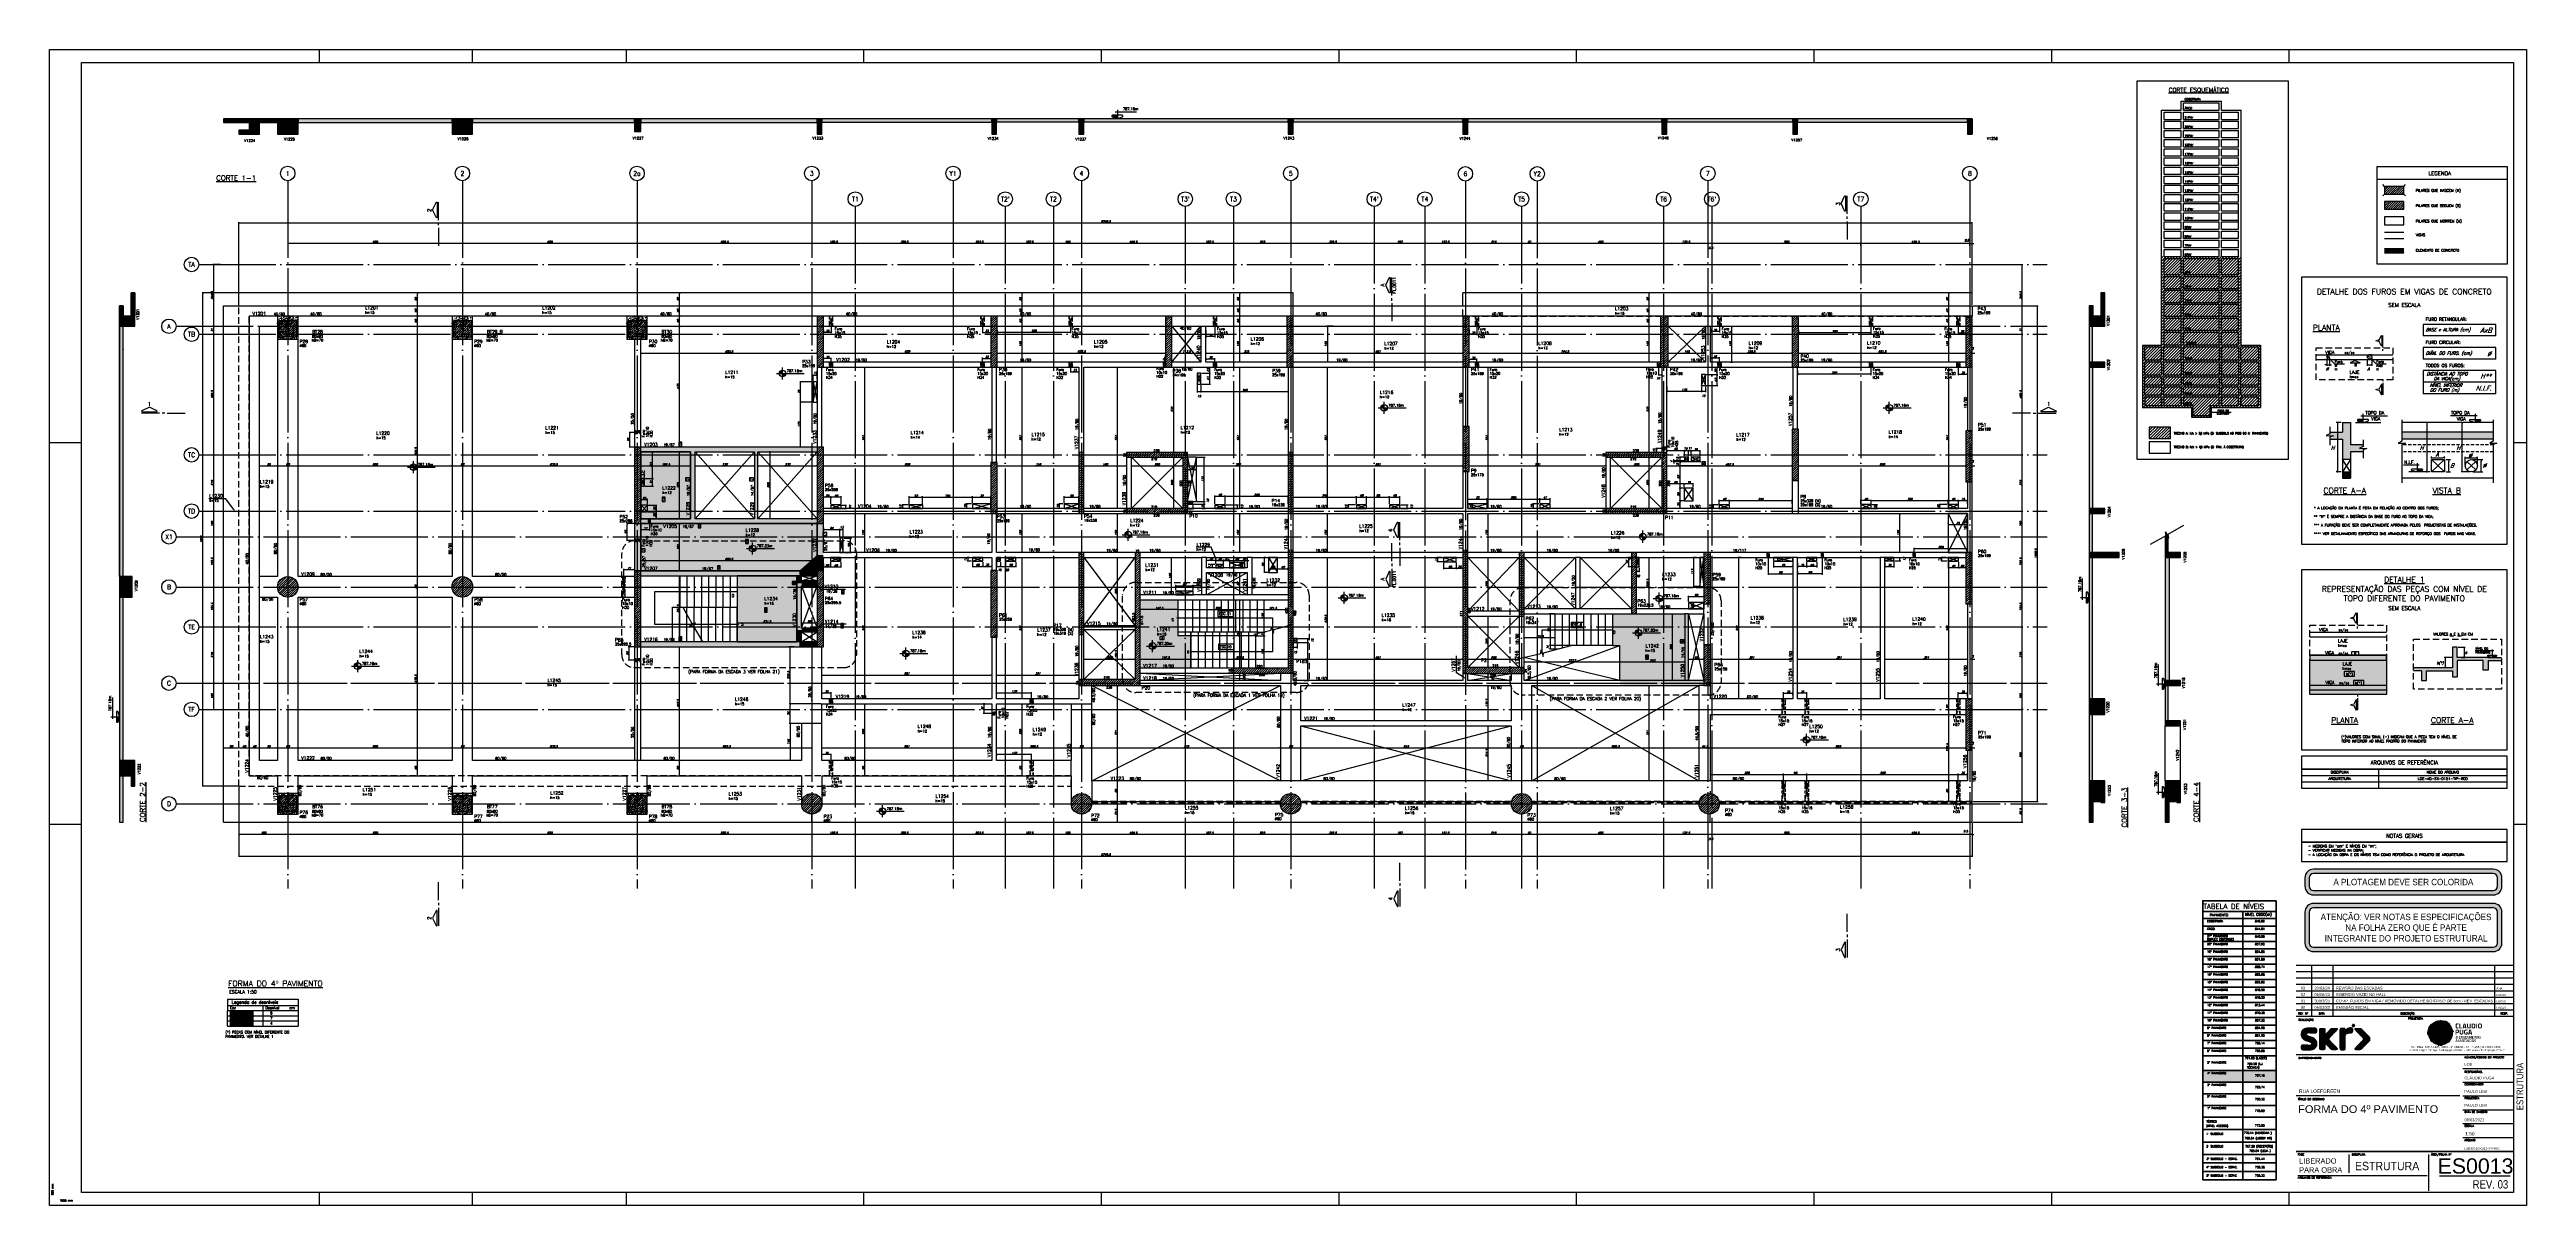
# Model space of a CAD drawing. Extents: x -4228 to 5417, y -2048 to 2452.
import ezdxf
from ezdxf import colors
from ezdxf.entities.mleader import LeaderData, LeaderLine
from ezdxf.enums import TextEntityAlignment as Align
from ezdxf.math import Vec2, Vec3

# ---------------------------------------------------------------- set-up
doc = ezdxf.new("R2010")
doc.units = 0
doc.header["$LTSCALE"] = 50
doc.header["$MEASUREMENT"] = 0
for name, pattern in [('DASHED', [0.75, 0.5, -0.25]), ('EIXO', [6.8, 6, -0.4, 0, -0.4]), ('HIDDEN', [0.375, 0.25, -0.125])]:
    doc.linetypes.add(name, pattern=pattern)
doc.layers.get('0').update_dxf_attribs({"linetype": 'CONTINUOUS'})
doc.layers.get('DEFPOINTS').update_dxf_attribs({"linetype": 'CONTINUOUS'})
for name, color, linetype in [('242', 3, 'CONTINUOUS'), ('6', 6, 'CONTINUOUS'), ('71', 6, 'CONTINUOUS'), ('AR-TEXTO_REGUA 120_1-200', 4, 'CONTINUOUS'), ('CARIMBO', 7, 'CONTINUOUS'), ('CB', 7, 'CONTINUOUS'), ('F-AUX', 2, 'CONTINUOUS'), ('F-AUX-RED', 1, 'CONTINUOUS'), ('F-AUX-YELLOW', 2, 'CONTINUOUS'), ('F-BLOCOS', 3, 'CONTINUOUS'), ('F-BLOCOS-DIM', 2, 'CONTINUOUS'), ('F-BLOCOS-HACH', 1, 'CONTINUOUS'), ('F-BLOCOS-NOME', 3, 'CONTINUOUS'), ('F-CORTE', 4, 'CONTINUOUS'), ('F-CORTE-INDICAÇÃO', 4, 'CONTINUOUS'), ('F-COTAS', 106, 'CONTINUOUS'), ('F-COTAS-FUROS', 50, 'CONTINUOUS'), ('F-DESNIVEL-1', 254, 'CONTINUOUS'), ('F-DET_LINHA', 1, 'CONTINUOUS'), ('F-DET_TEXTO', 3, 'CONTINUOUS'), ('F-EIXO', 12, 'EIXO'), ('F-ESCADAS', 2, 'CONTINUOUS'), ('F-FURO-PAREDE', 2, 'HIDDEN'), ('F-FURO-PAREDE-TEXTOS', 2, 'CONTINUOUS'), ('F-FUROS', 2, 'HIDDEN'), ('F-HACHURA-DET', 1, 'CONTINUOUS'), ('F-LAJES', 3, 'CONTINUOUS'), ('F-LAJES-DIM', 2, 'CONTINUOUS'), ('F-LAJES-NOME', 4, 'CONTINUOUS'), ('F-LAJES-R', 254, 'CONTINUOUS'), ('F-LEADER', 1, 'CONTINUOUS'), ('F-LOGO', 7, 'CONTINUOUS'), ('F-MARGEM', 1, 'CONTINUOUS'), ('F-NÍVEL-PLANTA', 2, 'CONTINUOUS'), ('F-NÍVEL-VISTA', 2, 'CONTINUOUS'), ('F-PILARES', 170, 'CONTINUOUS'), ('F-PILARES-DIM', 172, 'CONTINUOUS'), ('F-PILARES-HACH', 174, 'CONTINUOUS'), ('F-PILARES-M', 170, 'CONTINUOUS'), ('F-PILARES-NOME', 170, 'CONTINUOUS'), ('F-PILARES-S', 170, 'CONTINUOUS'), ('F-PILARES-V', 170, 'CONTINUOUS'), ('F-SOLIDO', 71, 'CONTINUOUS'), ('F-SOLIDO-CORTE', 71, 'CONTINUOUS'), ('F-TABELA-NÍVEIS', 1, 'CONTINUOUS'), ('F-TEXTO', 6, 'CONTINUOUS'), ('F-TEXTO ESCADA', 2, 'CONTINUOUS'), ('F-TEXTO-CYAN', 4, 'CONTINUOUS'), ('F-TEXTO-GREEN', 3, 'CONTINUOUS'), ('F-TEXTO-MAGENTA', 6, 'CONTINUOUS'), ('F-TEXTO-YELLOW', 2, 'CONTINUOUS'), ('F-VIGAS', 3, 'CONTINUOUS'), ('F-VIGAS-DIM', 2, 'CONTINUOUS'), ('F-VIGAS-NOME', 4, 'CONTINUOUS'), ('F-VISTA', 2, 'CONTINUOUS'), ('F-VÃO', 1, 'CONTINUOUS'), ('logo', 10, 'CONTINUOUS')]:
    doc.layers.add(name, color=color, linetype=linetype)
for name, color, linetype, lineweight in [('ARQ-ANO-TXT', 2, 'CONTINUOUS', 9), ('ARQ-DET', 1, 'CONTINUOUS', 9), ('TERRENO', 3, 'CONTINUOUS', 30)]:
    doc.layers.add(name, color=color, linetype=linetype, lineweight=lineweight)
doc.layers.add('F-DESNIVEL-2', color=254, linetype='CONTINUOUS', true_color=0xffd1e8)
doc.layers.add('F-DESNIVEL-3', color=254, linetype='CONTINUOUS', true_color=0xd5c7ff)
doc.styles.add('100-RL-R080', font='arial.ttf', dxfattribs={"width": 0.9, "height": 20})
doc.styles.add('5385-ARQ-PB-BAS-PLA-TER-TORRE-A-106-TXT$0$R60-75', font='simplex.shx', dxfattribs={"height": 0.1125})
doc.styles.add('8718-AE-BARR-FORM-R09$0$ROMANS', font='simplex.shx', dxfattribs={"oblique": 20})
doc.styles.add('AR-REF', font='arial.ttf')
doc.styles.add('CONT-TITULO', font='arial.ttf')
doc.styles.add('CP-TEXT-INCL', font='simplex.shx', dxfattribs={"oblique": 20})
doc.styles.add('CP-TEXTO', font='simplex.shx')
doc.styles.add('Graphite Light Narrow', font='')
doc.styles.add('MCP', font='simplex.shx')
doc.styles.add('NFOLHA', font='ARIALN.TTF')
doc.styles.add('REGUA-120-esc1_200', font='simplex.shx', dxfattribs={"height": 0.6})
doc.styles.add('ROMANS', font='simplex.shx')
doc.styles.get("Standard").update_dxf_attribs({"font": 'simplex.shx'})
doc.styles.add('STYLE3', font='simplex.shx')
doc.styles.add('TITULO DESENHO', font='arial.ttf', dxfattribs={"width": 1.02})
doc.styles.get('Graphite Light Narrow').set_extended_font_data('Graphite Light Narrow')
doc.dimstyles.new('CP-COTAS-50', dxfattribs={"dimscale": 0.64, "dimtxt": 12.5, "dimasz": 5, "dimexe": 5, "dimexo": 5, "dimgap": 2.5, "dimtad": 1, "dimdec": 1, "dimdsep": 46, "dimtxsty": 'CP-TEXT-INCL', "dimblk1": 'DOT', "dimblk2": 'DOT', "dimsah": 1, "dimcen": 9, "dimclrd": 256, "dimclre": 256, "dimclrt": 256, "dimadec": 0, "dimazin": 0, "dimtfac": 1, "dimtdec": 1, "dimtmove": 2, "dimatfit": 3, "dimldrblk": 'DOT', "dimfxl": 5, "dimtolj": 1, "dimarcsym": 0})
doc.dimstyles.new('CP-COTAS-75', dxfattribs={"dimscale": 0.8, "dimtxt": 18.75, "dimasz": 7.5, "dimexe": 7.5, "dimexo": 7.5, "dimgap": 3.75, "dimtad": 1, "dimdsep": 46, "dimtxsty": 'CP-TEXT-INCL', "dimblk1": 'DOT', "dimblk2": 'DOT', "dimsah": 1, "dimcen": 13.5, "dimclrd": 256, "dimclre": 256, "dimclrt": 256, "dimadec": 0, "dimazin": 0, "dimtfac": 1, "dimtofl": 0, "dimtmove": 2, "dimatfit": 3, "dimldrblk": 'DOT', "dimfxl": 7.5, "dimtolj": 1, "dimarcsym": 0})
pattern_1 = [(45, (753.6794, 3264.519), (-4.419417, 4.419417), [])]

# ---------------------------------------------------------------- blocks, each defined once
blk = doc.blocks.new('*U5')
at = {"layer": 'F-LAJES-DIM', "color": 1}
blk.add_lwpolyline([(0, 0), (11, 0), (11, 16), (0, 16)], close=True, dxfattribs=at)
at = {"layer": 'F-LAJES-DIM', "style": 'MCP'}
blk.add_attdef('DIM', text='', height=10, dxfattribs=at).set_placement((5.5, 8), align=Align.MIDDLE_CENTER)
blk = doc.blocks.new('*U7')
at = {"layer": 'F-VIGAS-DIM', "color": 1}
blk.add_lwpolyline([(0, 0), (11, 0), (11, 16), (0, 16)], close=True, dxfattribs=at)
at = {"layer": 'F-VIGAS-DIM', "style": 'MCP'}
blk.add_attdef('DIM', text='', height=10, dxfattribs=at).set_placement((5.5, 8), align=Align.MIDDLE_CENTER)
blk = doc.blocks.new('Nível - Planta')
at = {"layer": 'F-NÍVEL-PLANTA'}
h = blk.add_hatch(color=71, dxfattribs=at)
h.paths.add_polyline_path([(0, 0), (0, 0.26, 0.414214), (-0.26, 0)])
h.paths.add_polyline_path([(0.26, 0), (0, 0), (0, -0.26, 0.414214)])
for p, q in [((-0.47, 0), (1.7, 0)), ((0, -0.47), (0, 0.47))]:
    blk.add_line(p, q, dxfattribs=at)
blk.add_circle((0, 0), 0.26, dxfattribs=at)
at = {"layer": 'F-TEXTO', "color": 3, "style": 'MCP'}
blk.add_attdef('NÍVEL', (0.33, 0.1), '', height=0.2, dxfattribs=at)
blk = doc.blocks.new('*U10')
at = {"layer": 'F-CORTE-INDICAÇÃO'}
for p, q in [((70, 0), (0, 0)), ((80, 0), (90, 0)), ((100, 0), (170, 0))]:
    blk.add_line(p, q, dxfattribs=at)
blk.add_lwpolyline([(112, 6, -0.802585), (111.2, 9.8), (140, 23.3), (168.8, 9.8, -0.802585), (168, 6)], format="xyb", close=True, dxfattribs=at)
at = {"layer": 'F-CORTE-INDICAÇÃO', "style": 'ROMANS'}
blk.add_attdef('CORTE', text='', height=15, dxfattribs=at).set_placement((140, 35.8), align=Align.MIDDLE_CENTER)
at = {"layer": 'F-CORTE-INDICAÇÃO', "color": 2, "style": 'ROMANS'}
blk.add_attdef('FOLHA', text='', height=12, dxfattribs=at).set_placement((140, -10), align=Align.MIDDLE_CENTER)
blk = doc.blocks.new('*U11')
at = {"layer": 'F-CORTE-INDICAÇÃO'}
for p, q in [((-100, 0), (-170, 0)), ((-80, 0), (-90, 0)), ((-70, 0), (0, 0))]:
    blk.add_line(p, q, dxfattribs=at)
blk.add_lwpolyline([(-112, 6, 0.802585), (-111.2, 9.8), (-140, 23.3), (-168.8, 9.8, 0.802585), (-168, 6)], format="xyb", close=True, dxfattribs=at)
at = {"layer": 'F-CORTE-INDICAÇÃO', "style": 'ROMANS'}
blk.add_attdef('CORTE', text='', height=15, dxfattribs=at).set_placement((-140, 35.8), align=Align.MIDDLE_CENTER)
at = {"layer": 'F-CORTE-INDICAÇÃO', "color": 2, "style": 'ROMANS'}
blk.add_attdef('FOLHA', text='', height=12, dxfattribs=at).set_placement((-140, -10), align=Align.MIDDLE_CENTER)
blk = doc.blocks.new('_DOT')
at = {"color": 0, "linetype": 'ByBlock'}
blk.add_line((-0.5, 0), (-1, 0), dxfattribs=at)
at = {"color": 0, "linetype": 'ByBlock', "const_width": 0.5}
blk.add_lwpolyline([(-0.25, 0, 1), (0.25, 0, 1)], format="xyb", close=True, dxfattribs=at)
blk = doc.blocks.new('*U44')
at = {"layer": 'F-EIXO'}
blk.add_line((0, 0), (7197, 0), dxfattribs=at)
at = {"layer": 'F-EIXO', "color": 2, "linetype": 'Continuous'}
blk.add_circle((-28.2072, 0), 28.2072, dxfattribs=at)
at = {"layer": 'F-TEXTO', "style": 'ROMANS'}
blk.add_attdef('EIXO', text='', height=17.5, dxfattribs=at).set_placement((-28.2072, 0), align=Align.MIDDLE_CENTER)
blk = doc.blocks.new('*U45')
at = {"layer": 'F-EIXO'}
blk.add_line((0, 0), (7285, 0), dxfattribs=at)
at = {"layer": 'F-EIXO', "color": 2, "linetype": 'Continuous'}
blk.add_circle((-28.2072, 0), 28.2072, dxfattribs=at)
at = {"layer": 'F-TEXTO', "style": 'ROMANS'}
blk.add_attdef('EIXO', text='', height=17.5, dxfattribs=at).set_placement((-28.2072, 0), align=Align.MIDDLE_CENTER)
blk = doc.blocks.new('*U12')
at = {"layer": 'F-EIXO'}
blk.add_line((0, 0), (0, -2655), dxfattribs=at)
at = {"layer": 'F-EIXO', "color": 2, "linetype": 'Continuous'}
blk.add_circle((0, 28.2), 28.2, dxfattribs=at)
at = {"layer": 'F-TEXTO', "style": 'ROMANS'}
blk.add_attdef('EIXO', text='', height=17.5, rotation=360, dxfattribs=at).set_placement((0, 28.2), align=Align.MIDDLE_CENTER)
blk = doc.blocks.new('*U13')
at = {"layer": 'F-EIXO'}
blk.add_line((0, 0), (0, -2753.4852), dxfattribs=at)
at = {"layer": 'F-EIXO', "color": 2, "linetype": 'Continuous'}
blk.add_circle((0, 28.2072), 28.2072, dxfattribs=at)
at = {"layer": 'F-TEXTO', "style": 'ROMANS'}
blk.add_attdef('EIXO', text='', height=17.5, rotation=360, dxfattribs=at).set_placement((0, 28.2072), align=Align.MIDDLE_CENTER)
blk = doc.blocks.new('*U26')
at = {"layer": 'F-EIXO'}
blk.add_line((0, 0), (7285, 0), dxfattribs=at)
at = {"layer": 'F-EIXO', "color": 2, "linetype": 'Continuous'}
blk.add_circle((-28.2072, 0), 28.2072, dxfattribs=at)
at = {"layer": 'F-TEXTO', "style": 'ROMANS'}
blk.add_attdef('EIXO', text='', height=17.5, dxfattribs=at).set_placement((-28.2072, 0), align=Align.MIDDLE_CENTER)
blk = doc.blocks.new('*U27')
at = {"layer": 'F-EIXO'}
blk.add_line((0, 0), (7197, 0), dxfattribs=at)
at = {"layer": 'F-EIXO', "color": 2, "linetype": 'Continuous'}
blk.add_circle((-28.2072, 0), 28.2072, dxfattribs=at)
at = {"layer": 'F-TEXTO', "style": 'ROMANS'}
blk.add_attdef('EIXO', text='', height=17.5, dxfattribs=at).set_placement((-28.2072, 0), align=Align.MIDDLE_CENTER)
blk = doc.blocks.new('*U28')
at = {"layer": 'F-EIXO'}
blk.add_line((0, 0), (7197, 0), dxfattribs=at)
at = {"layer": 'F-EIXO', "color": 2, "linetype": 'Continuous'}
blk.add_circle((-28.2072, 0), 28.2072, dxfattribs=at)
at = {"layer": 'F-TEXTO', "style": 'ROMANS'}
blk.add_attdef('EIXO', text='', height=17.5, dxfattribs=at).set_placement((-28.2072, 0), align=Align.MIDDLE_CENTER)
blk = doc.blocks.new('*U22')
at = {"layer": 'F-EIXO'}
blk.add_line((0, 0), (7197, 0), dxfattribs=at)
at = {"layer": 'F-EIXO', "color": 2, "linetype": 'Continuous'}
blk.add_circle((-28.2072, 0), 28.2072, dxfattribs=at)
at = {"layer": 'F-TEXTO', "style": 'ROMANS'}
blk.add_attdef('EIXO', text='', height=17.5, dxfattribs=at).set_placement((-28.2072, 0), align=Align.MIDDLE_CENTER)
blk = doc.blocks.new('*U23')
at = {"layer": 'F-EIXO'}
blk.add_line((0, 0), (7285, 0), dxfattribs=at)
at = {"layer": 'F-EIXO', "color": 2, "linetype": 'Continuous'}
blk.add_circle((-28.2072, 0), 28.2072, dxfattribs=at)
at = {"layer": 'F-TEXTO', "style": 'ROMANS'}
blk.add_attdef('EIXO', text='', height=17.5, dxfattribs=at).set_placement((-28.2072, 0), align=Align.MIDDLE_CENTER)
blk = doc.blocks.new('*U16')
at = {"layer": 'F-EIXO'}
blk.add_line((0, 0), (0, -2755), dxfattribs=at)
at = {"layer": 'F-EIXO', "color": 2, "linetype": 'Continuous'}
blk.add_circle((0, 28.2072), 28.2072, dxfattribs=at)
at = {"layer": 'F-TEXTO', "style": 'ROMANS'}
blk.add_attdef('EIXO', text='', height=17.5, rotation=360, dxfattribs=at).set_placement((0, 28.2072), align=Align.MIDDLE_CENTER)
blk = doc.blocks.new('*U17')
at = {"layer": 'F-EIXO'}
blk.add_line((0, 0), (0, -2655), dxfattribs=at)
at = {"layer": 'F-EIXO', "color": 2, "linetype": 'Continuous'}
blk.add_circle((0, 28.2), 28.2, dxfattribs=at)
at = {"layer": 'F-TEXTO', "style": 'ROMANS'}
blk.add_attdef('EIXO', text='', height=17.5, rotation=360, dxfattribs=at).set_placement((0, 28.2), align=Align.MIDDLE_CENTER)
blk = doc.blocks.new('*U18')
at = {"layer": 'F-EIXO'}
blk.add_line((0, 0), (0, -2755), dxfattribs=at)
at = {"layer": 'F-EIXO', "color": 2, "linetype": 'Continuous'}
blk.add_circle((0, 28.2072), 28.2072, dxfattribs=at)
at = {"layer": 'F-TEXTO', "style": 'ROMANS'}
blk.add_attdef('EIXO', text='', height=17.5, rotation=360, dxfattribs=at).set_placement((0, 28.2072), align=Align.MIDDLE_CENTER)
blk = doc.blocks.new('*U14')
at = {"layer": 'F-EIXO'}
blk.add_line((0, 0), (0, -2755), dxfattribs=at)
at = {"layer": 'F-EIXO', "color": 2, "linetype": 'Continuous'}
blk.add_circle((0, 28.2072), 28.2072, dxfattribs=at)
at = {"layer": 'F-TEXTO', "style": 'ROMANS'}
blk.add_attdef('EIXO', text='', height=17.5, rotation=360, dxfattribs=at).set_placement((0, 28.2072), align=Align.MIDDLE_CENTER)
blk = doc.blocks.new('*U15')
at = {"layer": 'F-EIXO'}
blk.add_line((0, 0), (0, -2655), dxfattribs=at)
at = {"layer": 'F-EIXO', "color": 2, "linetype": 'Continuous'}
blk.add_circle((0, 28.2), 28.2, dxfattribs=at)
at = {"layer": 'F-TEXTO', "style": 'ROMANS'}
blk.add_attdef('EIXO', text='', height=17.5, rotation=360, dxfattribs=at).set_placement((0, 28.2), align=Align.MIDDLE_CENTER)
blk = doc.blocks.new('*U19')
at = {"layer": 'F-EIXO'}
blk.add_line((0, 0), (0, -2655), dxfattribs=at)
at = {"layer": 'F-EIXO', "color": 2, "linetype": 'Continuous'}
blk.add_circle((0, 28.2), 28.2, dxfattribs=at)
at = {"layer": 'F-TEXTO', "style": 'ROMANS'}
blk.add_attdef('EIXO', text='', height=17.5, rotation=360, dxfattribs=at).set_placement((0, 28.2), align=Align.MIDDLE_CENTER)
blk = doc.blocks.new('*U20')
at = {"layer": 'F-EIXO'}
blk.add_line((0, 0), (0, -2755), dxfattribs=at)
at = {"layer": 'F-EIXO', "color": 2, "linetype": 'Continuous'}
blk.add_circle((0, 28.2072), 28.2072, dxfattribs=at)
at = {"layer": 'F-TEXTO', "style": 'ROMANS'}
blk.add_attdef('EIXO', text='', height=17.5, rotation=360, dxfattribs=at).set_placement((0, 28.2072), align=Align.MIDDLE_CENTER)
blk = doc.blocks.new('*U21')
at = {"layer": 'F-EIXO'}
blk.add_line((0, 0), (0, -2655), dxfattribs=at)
at = {"layer": 'F-EIXO', "color": 2, "linetype": 'Continuous'}
blk.add_circle((0, 28.2), 28.2, dxfattribs=at)
at = {"layer": 'F-TEXTO', "style": 'ROMANS'}
blk.add_attdef('EIXO', text='', height=17.5, rotation=360, dxfattribs=at).set_placement((0, 28.2), align=Align.MIDDLE_CENTER)
blk = doc.blocks.new('*U24')
at = {"layer": 'F-EIXO'}
blk.add_line((0, 0), (0, -2655), dxfattribs=at)
at = {"layer": 'F-EIXO', "color": 2, "linetype": 'Continuous'}
blk.add_circle((0, 28.2), 28.2, dxfattribs=at)
at = {"layer": 'F-TEXTO', "style": 'ROMANS'}
blk.add_attdef('EIXO', text='', height=17.5, rotation=360, dxfattribs=at).set_placement((0, 28.2), align=Align.MIDDLE_CENTER)
blk = doc.blocks.new('*U25')
at = {"layer": 'F-EIXO'}
blk.add_line((0, 0), (0, -2755), dxfattribs=at)
at = {"layer": 'F-EIXO', "color": 2, "linetype": 'Continuous'}
blk.add_circle((0, 28.2072), 28.2072, dxfattribs=at)
at = {"layer": 'F-TEXTO', "style": 'ROMANS'}
blk.add_attdef('EIXO', text='', height=17.5, rotation=360, dxfattribs=at).set_placement((0, 28.2072), align=Align.MIDDLE_CENTER)
blk = doc.blocks.new('*U29')
at = {"layer": 'F-EIXO'}
blk.add_line((0, 0), (7285, 0), dxfattribs=at)
at = {"layer": 'F-EIXO', "color": 2, "linetype": 'Continuous'}
blk.add_circle((-28.2072, 0), 28.2072, dxfattribs=at)
at = {"layer": 'F-TEXTO', "style": 'ROMANS'}
blk.add_attdef('EIXO', text='', height=17.5, dxfattribs=at).set_placement((-28.2072, 0), align=Align.MIDDLE_CENTER)
blk = doc.blocks.new('*U30')
at = {"layer": 'F-EIXO'}
blk.add_line((0, 0), (0, -2755), dxfattribs=at)
at = {"layer": 'F-EIXO', "color": 2, "linetype": 'Continuous'}
blk.add_circle((0, 28.2072), 28.2072, dxfattribs=at)
at = {"layer": 'F-TEXTO', "style": 'ROMANS'}
blk.add_attdef('EIXO', text='', height=17.5, rotation=360, dxfattribs=at).set_placement((0, 28.2072), align=Align.MIDDLE_CENTER)
blk = doc.blocks.new('*U31')
at = {"layer": 'F-EIXO'}
blk.add_line((0, 0), (7285, 0), dxfattribs=at)
at = {"layer": 'F-EIXO', "color": 2, "linetype": 'Continuous'}
blk.add_circle((-28.2072, 0), 28.2072, dxfattribs=at)
at = {"layer": 'F-TEXTO', "style": 'ROMANS'}
blk.add_attdef('EIXO', text='', height=17.5, dxfattribs=at).set_placement((-28.2072, 0), align=Align.MIDDLE_CENTER)
blk = doc.blocks.new('*U32')
at = {"layer": 'F-EIXO'}
blk.add_line((0, 0), (7285, 0), dxfattribs=at)
at = {"layer": 'F-EIXO', "color": 2, "linetype": 'Continuous'}
blk.add_circle((-28.2072, 0), 28.2072, dxfattribs=at)
at = {"layer": 'F-TEXTO', "style": 'ROMANS'}
blk.add_attdef('EIXO', text='', height=17.5, dxfattribs=at).set_placement((-28.2072, 0), align=Align.MIDDLE_CENTER)
blk = doc.blocks.new('*U33')
at = {"layer": 'F-EIXO'}
blk.add_line((0, 0), (0, -2755), dxfattribs=at)
at = {"layer": 'F-EIXO', "color": 2, "linetype": 'Continuous'}
blk.add_circle((0, 28.2072), 28.2072, dxfattribs=at)
at = {"layer": 'F-TEXTO', "style": 'ROMANS'}
blk.add_attdef('EIXO', text='', height=17.5, rotation=360, dxfattribs=at).set_placement((0, 28.2072), align=Align.MIDDLE_CENTER)
blk = doc.blocks.new('*U34')
at = {"layer": 'F-EIXO'}
blk.add_line((0, 0), (0, -2655), dxfattribs=at)
at = {"layer": 'F-EIXO', "color": 2, "linetype": 'Continuous'}
blk.add_circle((0, 28.2), 28.2, dxfattribs=at)
at = {"layer": 'F-TEXTO', "style": 'ROMANS'}
blk.add_attdef('EIXO', text='', height=17.5, rotation=360, dxfattribs=at).set_placement((0, 28.2), align=Align.MIDDLE_CENTER)
blk = doc.blocks.new('*U35')
at = {"layer": 'F-EIXO'}
blk.add_line((0, 0), (0, -2655), dxfattribs=at)
at = {"layer": 'F-EIXO', "color": 2, "linetype": 'Continuous'}
blk.add_circle((0, 28.2), 28.2, dxfattribs=at)
at = {"layer": 'F-TEXTO', "style": 'ROMANS'}
blk.add_attdef('EIXO', text='', height=17.5, rotation=360, dxfattribs=at).set_placement((0, 28.2), align=Align.MIDDLE_CENTER)
blk = doc.blocks.new('*U36')
at = {"layer": 'F-EIXO'}
blk.add_line((0, 0), (0, -2655), dxfattribs=at)
at = {"layer": 'F-EIXO', "color": 2, "linetype": 'Continuous'}
blk.add_circle((0, 28.2), 28.2, dxfattribs=at)
at = {"layer": 'F-TEXTO', "style": 'ROMANS'}
blk.add_attdef('EIXO', text='', height=17.5, rotation=360, dxfattribs=at).set_placement((0, 28.2), align=Align.MIDDLE_CENTER)
blk = doc.blocks.new('*U42')
at = {"layer": 'F-EIXO'}
blk.add_line((0, 0), (7197, 0), dxfattribs=at)
at = {"layer": 'F-EIXO', "color": 2, "linetype": 'Continuous'}
blk.add_circle((-28.2072, 0), 28.2072, dxfattribs=at)
at = {"layer": 'F-TEXTO', "style": 'ROMANS'}
blk.add_attdef('EIXO', text='', height=17.5, dxfattribs=at).set_placement((-28.2072, 0), align=Align.MIDDLE_CENTER)
blk = doc.blocks.new('*U43')
at = {"layer": 'F-EIXO'}
blk.add_line((0, 0), (0, -2655), dxfattribs=at)
at = {"layer": 'F-EIXO', "color": 2, "linetype": 'Continuous'}
blk.add_circle((0, 28.2), 28.2, dxfattribs=at)
at = {"layer": 'F-TEXTO', "style": 'ROMANS'}
blk.add_attdef('EIXO', text='', height=17.5, rotation=360, dxfattribs=at).set_placement((0, 28.2), align=Align.MIDDLE_CENTER)
blk = doc.blocks.new('*U37')
at = {"layer": 'F-EIXO'}
blk.add_line((0, 0), (0, -2655), dxfattribs=at)
at = {"layer": 'F-EIXO', "color": 2, "linetype": 'Continuous'}
blk.add_circle((0, 28.2), 28.2, dxfattribs=at)
at = {"layer": 'F-TEXTO', "style": 'ROMANS'}
blk.add_attdef('EIXO', text='', height=17.5, rotation=360, dxfattribs=at).set_placement((0, 28.2), align=Align.MIDDLE_CENTER)
blk = doc.blocks.new('*U38')
at = {"layer": 'F-EIXO'}
blk.add_line((0, 0), (7197, 0), dxfattribs=at)
at = {"layer": 'F-EIXO', "color": 2, "linetype": 'Continuous'}
blk.add_circle((-28.2072, 0), 28.2072, dxfattribs=at)
at = {"layer": 'F-TEXTO', "style": 'ROMANS'}
blk.add_attdef('EIXO', text='', height=17.5, dxfattribs=at).set_placement((-28.2072, 0), align=Align.MIDDLE_CENTER)
blk = doc.blocks.new('*U39')
at = {"layer": 'F-EIXO'}
blk.add_line((0, 0), (0, -2755), dxfattribs=at)
at = {"layer": 'F-EIXO', "color": 2, "linetype": 'Continuous'}
blk.add_circle((0, 28.2072), 28.2072, dxfattribs=at)
at = {"layer": 'F-TEXTO', "style": 'ROMANS'}
blk.add_attdef('EIXO', text='', height=17.5, rotation=360, dxfattribs=at).set_placement((0, 28.2072), align=Align.MIDDLE_CENTER)
blk = doc.blocks.new('*U40')
at = {"layer": 'F-EIXO'}
blk.add_line((0, 0), (0, -2753.4852), dxfattribs=at)
at = {"layer": 'F-EIXO', "color": 2, "linetype": 'Continuous'}
blk.add_circle((0, 28.2072), 28.2072, dxfattribs=at)
at = {"layer": 'F-TEXTO', "style": 'ROMANS'}
blk.add_attdef('EIXO', text='', height=17.5, rotation=360, dxfattribs=at).set_placement((0, 28.2072), align=Align.MIDDLE_CENTER)
blk = doc.blocks.new('*U41')
at = {"layer": 'F-EIXO'}
blk.add_line((0, 0), (0, -2755), dxfattribs=at)
at = {"layer": 'F-EIXO', "color": 2, "linetype": 'Continuous'}
blk.add_circle((0, 28.2072), 28.2072, dxfattribs=at)
at = {"layer": 'F-TEXTO', "style": 'ROMANS'}
blk.add_attdef('EIXO', text='', height=17.5, rotation=360, dxfattribs=at).set_placement((0, 28.2072), align=Align.MIDDLE_CENTER)
blk = doc.blocks.new('*D52')
at = {"layer": 'DEFPOINTS', "color": 0, "linetype": 'Continuous', "transparency": 16777216}
for p in [(-3490, -415.5), (3259.5, -555.5), (3259.5, -687.9)]:
    blk.add_point(p, dxfattribs=at)
at = {"layer": 'F-COTAS', "linetype": 'Continuous', "lineweight": -2, "transparency": 16777216}
for p, q in [((-3490, -418.7), (-3490, -691.1)), ((3259.5, -558.7), (3259.5, -691.1)), ((-3486.8, -687.9), (3256.3, -687.9))]:
    blk.add_line(p, q, dxfattribs=at)
at = {"layer": 'F-COTAS', "linetype": 'Continuous', "lineweight": -2, "transparency": 16777216, "xscale": 3.2, "yscale": 3.2, "zscale": 3.2, "rotation": 180}
blk.add_blockref('_DOT', (-3490, -687.9), dxfattribs=at)
at = {"layer": 'F-COTAS', "linetype": 'Continuous', "lineweight": -2, "transparency": 16777216, "xscale": 3.2, "yscale": 3.2, "zscale": 3.2}
blk.add_blockref('_DOT', (3259.5, -687.9), dxfattribs=at)
at = {"layer": 'F-COTAS', "linetype": 'Continuous', "transparency": 16777216, "insert": (-115.2, -682.3), "char_height": 8, "attachment_point": 5, "style": 'CP-TEXT-INCL'}
blk.add_mtext('\\A1;6749.5', dxfattribs=at)
blk = doc.blocks.new('*D53')
at = {"layer": 'DEFPOINTS', "color": 0, "linetype": 'Continuous', "transparency": 16777216}
for p in [(3250, -603.5), (3250, -607.4), (3259.5, -607.4)]:
    blk.add_point(p, dxfattribs=at)
at = {"layer": 'F-COTAS', "linetype": 'Continuous', "lineweight": -2, "transparency": 16777216}
for p, q in [((3246.8, -603.5), (3243.6, -603.5)), ((3250, -604.2), (3250, -600.3)), ((3259.5, -603.5), (3250, -603.5)), ((3259.5, -604.2), (3259.5, -600.3)), ((3262.7, -603.5), (3265.9, -603.5))]:
    blk.add_line(p, q, dxfattribs=at)
at = {"layer": 'F-COTAS', "linetype": 'Continuous', "lineweight": -2, "transparency": 16777216, "xscale": 3.2, "yscale": 3.2, "zscale": 3.2}
blk.add_blockref('_DOT', (3250, -603.5), dxfattribs=at)
at = {"layer": 'F-COTAS', "linetype": 'Continuous', "lineweight": -2, "transparency": 16777216, "xscale": 3.2, "yscale": 3.2, "zscale": 3.2, "rotation": 180}
blk.add_blockref('_DOT', (3259.5, -603.5), dxfattribs=at)
at = {"layer": 'F-COTAS', "linetype": 'Continuous', "transparency": 16777216, "insert": (3233, -591.5), "char_height": 8, "attachment_point": 5, "style": 'CP-TEXT-INCL'}
blk.add_mtext('\\A1;9.5', dxfattribs=at)
blk = doc.blocks.new('*D54')
at = {"layer": 'DEFPOINTS', "color": 0, "linetype": 'Continuous', "transparency": 16777216}
for p in [(2825.5, -603.5), (2825.5, -603.5), (3250, -607.4)]:
    blk.add_point(p, dxfattribs=at)
at = {"layer": 'F-COTAS', "linetype": 'Continuous', "lineweight": -2, "transparency": 16777216}
for p, q in [((3246.8, -603.5), (2828.7, -603.5)), ((3250, -604.2), (3250, -600.3))]:
    blk.add_line(p, q, dxfattribs=at)
at = {"layer": 'F-COTAS', "linetype": 'Continuous', "lineweight": -2, "transparency": 16777216, "xscale": 3.2, "yscale": 3.2, "zscale": 3.2, "rotation": 180}
blk.add_blockref('_DOT', (2825.5, -603.5), dxfattribs=at)
at = {"layer": 'F-COTAS', "linetype": 'Continuous', "lineweight": -2, "transparency": 16777216, "xscale": 3.2, "yscale": 3.2, "zscale": 3.2}
blk.add_blockref('_DOT', (3250, -603.5), dxfattribs=at)
at = {"layer": 'F-COTAS', "linetype": 'Continuous', "transparency": 16777216, "insert": (3037.7, -597.9), "char_height": 8, "attachment_point": 5, "style": 'CP-TEXT-INCL'}
blk.add_mtext('\\A1;424.5', dxfattribs=at)
blk = doc.blocks.new('*D55')
at = {"layer": 'DEFPOINTS', "color": 0, "linetype": 'Continuous', "transparency": 16777216}
for p in [(2245.5, -603.5), (2245.5, -603.5), (2825.5, -603.5)]:
    blk.add_point(p, dxfattribs=at)
at = {"layer": 'F-COTAS', "linetype": 'Continuous', "lineweight": -2, "transparency": 16777216}
blk.add_line((2822.3, -603.5), (2248.7, -603.5), dxfattribs=at)
at = {"layer": 'F-COTAS', "linetype": 'Continuous', "lineweight": -2, "transparency": 16777216, "xscale": 3.2, "yscale": 3.2, "zscale": 3.2, "rotation": 180}
blk.add_blockref('_DOT', (2245.5, -603.5), dxfattribs=at)
at = {"layer": 'F-COTAS', "linetype": 'Continuous', "lineweight": -2, "transparency": 16777216, "xscale": 3.2, "yscale": 3.2, "zscale": 3.2}
blk.add_blockref('_DOT', (2825.5, -603.5), dxfattribs=at)
at = {"layer": 'F-COTAS', "linetype": 'Continuous', "transparency": 16777216, "insert": (2535.5, -597.9), "char_height": 8, "attachment_point": 5, "style": 'CP-TEXT-INCL'}
blk.add_mtext('\\A1;580', dxfattribs=at)
blk = doc.blocks.new('*D56')
at = {"layer": 'DEFPOINTS', "color": 0, "linetype": 'Continuous', "transparency": 16777216}
for p in [(2230, -603.5), (2230, -603.5), (2245.5, -603.5)]:
    blk.add_point(p, dxfattribs=at)
at = {"layer": 'F-COTAS', "linetype": 'Continuous', "lineweight": -2, "transparency": 16777216}
blk.add_line((2242.3, -603.5), (2233.2, -603.5), dxfattribs=at)
at = {"layer": 'F-COTAS', "linetype": 'Continuous', "lineweight": -2, "transparency": 16777216, "xscale": 3.2, "yscale": 3.2, "zscale": 3.2, "rotation": 180}
blk.add_blockref('_DOT', (2230, -603.5), dxfattribs=at)
at = {"layer": 'F-COTAS', "linetype": 'Continuous', "lineweight": -2, "transparency": 16777216, "xscale": 3.2, "yscale": 3.2, "zscale": 3.2}
blk.add_blockref('_DOT', (2245.5, -603.5), dxfattribs=at)
at = {"layer": 'F-COTAS', "linetype": 'Continuous', "transparency": 16777216, "insert": (2237.7, -621.1), "char_height": 8, "attachment_point": 5, "style": 'CP-TEXT-INCL'}
blk.add_mtext('\\A1;15.5', dxfattribs=at)
blk = doc.blocks.new('*D57')
at = {"layer": 'DEFPOINTS', "color": 0, "linetype": 'Continuous', "transparency": 16777216}
for p in [(2057.5, -603.5), (2057.5, -603.5), (2230, -603.5)]:
    blk.add_point(p, dxfattribs=at)
at = {"layer": 'F-COTAS', "linetype": 'Continuous', "lineweight": -2, "transparency": 16777216}
blk.add_line((2226.8, -603.5), (2060.7, -603.5), dxfattribs=at)
at = {"layer": 'F-COTAS', "linetype": 'Continuous', "lineweight": -2, "transparency": 16777216, "xscale": 3.2, "yscale": 3.2, "zscale": 3.2, "rotation": 180}
blk.add_blockref('_DOT', (2057.5, -603.5), dxfattribs=at)
at = {"layer": 'F-COTAS', "linetype": 'Continuous', "lineweight": -2, "transparency": 16777216, "xscale": 3.2, "yscale": 3.2, "zscale": 3.2}
blk.add_blockref('_DOT', (2230, -603.5), dxfattribs=at)
at = {"layer": 'F-COTAS', "linetype": 'Continuous', "transparency": 16777216, "insert": (2143.7, -597.9), "char_height": 8, "attachment_point": 5, "style": 'CP-TEXT-INCL'}
blk.add_mtext('\\A1;172.5', dxfattribs=at)
blk = doc.blocks.new('*D58')
at = {"layer": 'DEFPOINTS', "color": 0, "linetype": 'Continuous', "transparency": 16777216}
for p in [(1565.5, -603.5), (1565.5, -603.5), (2057.5, -603.5)]:
    blk.add_point(p, dxfattribs=at)
at = {"layer": 'F-COTAS', "linetype": 'Continuous', "lineweight": -2, "transparency": 16777216}
blk.add_line((2054.3, -603.5), (1568.7, -603.5), dxfattribs=at)
at = {"layer": 'F-COTAS', "linetype": 'Continuous', "lineweight": -2, "transparency": 16777216, "xscale": 3.2, "yscale": 3.2, "zscale": 3.2, "rotation": 180}
blk.add_blockref('_DOT', (1565.5, -603.5), dxfattribs=at)
at = {"layer": 'F-COTAS', "linetype": 'Continuous', "lineweight": -2, "transparency": 16777216, "xscale": 3.2, "yscale": 3.2, "zscale": 3.2}
blk.add_blockref('_DOT', (2057.5, -603.5), dxfattribs=at)
at = {"layer": 'F-COTAS', "linetype": 'Continuous', "transparency": 16777216, "insert": (1811.5, -597.9), "char_height": 8, "attachment_point": 5, "style": 'CP-TEXT-INCL'}
blk.add_mtext('\\A1;492', dxfattribs=at)
blk = doc.blocks.new('*D59')
at = {"layer": 'DEFPOINTS', "color": 0, "linetype": 'Continuous', "transparency": 16777216}
for p in [(1504.5, -603.5), (1504.5, -603.5), (1565.5, -603.5)]:
    blk.add_point(p, dxfattribs=at)
at = {"layer": 'F-COTAS', "linetype": 'Continuous', "lineweight": -2, "transparency": 16777216}
blk.add_line((1562.3, -603.5), (1507.7, -603.5), dxfattribs=at)
at = {"layer": 'F-COTAS', "linetype": 'Continuous', "lineweight": -2, "transparency": 16777216, "xscale": 3.2, "yscale": 3.2, "zscale": 3.2, "rotation": 180}
blk.add_blockref('_DOT', (1504.5, -603.5), dxfattribs=at)
at = {"layer": 'F-COTAS', "linetype": 'Continuous', "lineweight": -2, "transparency": 16777216, "xscale": 3.2, "yscale": 3.2, "zscale": 3.2}
blk.add_blockref('_DOT', (1565.5, -603.5), dxfattribs=at)
at = {"layer": 'F-COTAS', "linetype": 'Continuous', "transparency": 16777216, "insert": (1535, -597.9), "char_height": 8, "attachment_point": 5, "style": 'CP-TEXT-INCL'}
blk.add_mtext('\\A1;61', dxfattribs=at)
blk = doc.blocks.new('*D60')
at = {"layer": 'DEFPOINTS', "color": 0, "linetype": 'Continuous', "transparency": 16777216}
for p in [(1285.5, -603.5), (1285.5, -603.5), (1504.5, -603.5)]:
    blk.add_point(p, dxfattribs=at)
at = {"layer": 'F-COTAS', "linetype": 'Continuous', "lineweight": -2, "transparency": 16777216}
blk.add_line((1501.3, -603.5), (1288.7, -603.5), dxfattribs=at)
at = {"layer": 'F-COTAS', "linetype": 'Continuous', "lineweight": -2, "transparency": 16777216, "xscale": 3.2, "yscale": 3.2, "zscale": 3.2, "rotation": 180}
blk.add_blockref('_DOT', (1285.5, -603.5), dxfattribs=at)
at = {"layer": 'F-COTAS', "linetype": 'Continuous', "lineweight": -2, "transparency": 16777216, "xscale": 3.2, "yscale": 3.2, "zscale": 3.2}
blk.add_blockref('_DOT', (1504.5, -603.5), dxfattribs=at)
at = {"layer": 'F-COTAS', "linetype": 'Continuous', "transparency": 16777216, "insert": (1395, -597.9), "char_height": 8, "attachment_point": 5, "style": 'CP-TEXT-INCL'}
blk.add_mtext('\\A1;219', dxfattribs=at)
blk = doc.blocks.new('*D61')
at = {"layer": 'DEFPOINTS', "color": 0, "linetype": 'Continuous', "transparency": 16777216}
for p in [(1128, -603.5), (1128, -603.5), (1285.5, -603.5)]:
    blk.add_point(p, dxfattribs=at)
at = {"layer": 'F-COTAS', "linetype": 'Continuous', "lineweight": -2, "transparency": 16777216}
blk.add_line((1282.3, -603.5), (1131.2, -603.5), dxfattribs=at)
at = {"layer": 'F-COTAS', "linetype": 'Continuous', "lineweight": -2, "transparency": 16777216, "xscale": 3.2, "yscale": 3.2, "zscale": 3.2, "rotation": 180}
blk.add_blockref('_DOT', (1128, -603.5), dxfattribs=at)
at = {"layer": 'F-COTAS', "linetype": 'Continuous', "lineweight": -2, "transparency": 16777216, "xscale": 3.2, "yscale": 3.2, "zscale": 3.2}
blk.add_blockref('_DOT', (1285.5, -603.5), dxfattribs=at)
at = {"layer": 'F-COTAS', "linetype": 'Continuous', "transparency": 16777216, "insert": (1206.7, -597.9), "char_height": 8, "attachment_point": 5, "style": 'CP-TEXT-INCL'}
blk.add_mtext('\\A1;157.5', dxfattribs=at)
blk = doc.blocks.new('*D62')
at = {"layer": 'DEFPOINTS', "color": 0, "linetype": 'Continuous', "transparency": 16777216}
for p in [(931, -603.5), (931, -603.5), (1128, -603.5)]:
    blk.add_point(p, dxfattribs=at)
at = {"layer": 'F-COTAS', "linetype": 'Continuous', "lineweight": -2, "transparency": 16777216}
blk.add_line((1124.8, -603.5), (934.2, -603.5), dxfattribs=at)
at = {"layer": 'F-COTAS', "linetype": 'Continuous', "lineweight": -2, "transparency": 16777216, "xscale": 3.2, "yscale": 3.2, "zscale": 3.2, "rotation": 180}
blk.add_blockref('_DOT', (931, -603.5), dxfattribs=at)
at = {"layer": 'F-COTAS', "linetype": 'Continuous', "lineweight": -2, "transparency": 16777216, "xscale": 3.2, "yscale": 3.2, "zscale": 3.2}
blk.add_blockref('_DOT', (1128, -603.5), dxfattribs=at)
at = {"layer": 'F-COTAS', "linetype": 'Continuous', "transparency": 16777216, "insert": (1029.5, -597.9), "char_height": 8, "attachment_point": 5, "style": 'CP-TEXT-INCL'}
blk.add_mtext('\\A1;197', dxfattribs=at)
blk = doc.blocks.new('*D63')
at = {"layer": 'DEFPOINTS', "color": 0, "linetype": 'Continuous', "transparency": 16777216}
for p in [(605.5, -603.5), (605.5, -603.5), (931, -603.5)]:
    blk.add_point(p, dxfattribs=at)
at = {"layer": 'F-COTAS', "linetype": 'Continuous', "lineweight": -2, "transparency": 16777216}
blk.add_line((927.8, -603.5), (608.7, -603.5), dxfattribs=at)
at = {"layer": 'F-COTAS', "linetype": 'Continuous', "lineweight": -2, "transparency": 16777216, "xscale": 3.2, "yscale": 3.2, "zscale": 3.2, "rotation": 180}
blk.add_blockref('_DOT', (605.5, -603.5), dxfattribs=at)
at = {"layer": 'F-COTAS', "linetype": 'Continuous', "lineweight": -2, "transparency": 16777216, "xscale": 3.2, "yscale": 3.2, "zscale": 3.2}
blk.add_blockref('_DOT', (931, -603.5), dxfattribs=at)
at = {"layer": 'F-COTAS', "linetype": 'Continuous', "transparency": 16777216, "insert": (768.2, -597.9), "char_height": 8, "attachment_point": 5, "style": 'CP-TEXT-INCL'}
blk.add_mtext('\\A1;325.5', dxfattribs=at)
blk = doc.blocks.new('*D64')
at = {"layer": 'DEFPOINTS', "color": 0, "linetype": 'Continuous', "transparency": 16777216}
for p in [(382.5, -603.5), (382.5, -603.5), (605.5, -603.5)]:
    blk.add_point(p, dxfattribs=at)
at = {"layer": 'F-COTAS', "linetype": 'Continuous', "lineweight": -2, "transparency": 16777216}
blk.add_line((602.3, -603.5), (385.7, -603.5), dxfattribs=at)
at = {"layer": 'F-COTAS', "linetype": 'Continuous', "lineweight": -2, "transparency": 16777216, "xscale": 3.2, "yscale": 3.2, "zscale": 3.2, "rotation": 180}
blk.add_blockref('_DOT', (382.5, -603.5), dxfattribs=at)
at = {"layer": 'F-COTAS', "linetype": 'Continuous', "lineweight": -2, "transparency": 16777216, "xscale": 3.2, "yscale": 3.2, "zscale": 3.2}
blk.add_blockref('_DOT', (605.5, -603.5), dxfattribs=at)
at = {"layer": 'F-COTAS', "linetype": 'Continuous', "transparency": 16777216, "insert": (494, -597.9), "char_height": 8, "attachment_point": 5, "style": 'CP-TEXT-INCL'}
blk.add_mtext('\\A1;223', dxfattribs=at)
blk = doc.blocks.new('*D65')
at = {"layer": 'DEFPOINTS', "color": 0, "linetype": 'Continuous', "transparency": 16777216}
for p in [(195, -603.5), (195, -603.5), (382.5, -603.5)]:
    blk.add_point(p, dxfattribs=at)
at = {"layer": 'F-COTAS', "linetype": 'Continuous', "lineweight": -2, "transparency": 16777216}
blk.add_line((379.3, -603.5), (198.2, -603.5), dxfattribs=at)
at = {"layer": 'F-COTAS', "linetype": 'Continuous', "lineweight": -2, "transparency": 16777216, "xscale": 3.2, "yscale": 3.2, "zscale": 3.2, "rotation": 180}
blk.add_blockref('_DOT', (195, -603.5), dxfattribs=at)
at = {"layer": 'F-COTAS', "linetype": 'Continuous', "lineweight": -2, "transparency": 16777216, "xscale": 3.2, "yscale": 3.2, "zscale": 3.2}
blk.add_blockref('_DOT', (382.5, -603.5), dxfattribs=at)
at = {"layer": 'F-COTAS', "linetype": 'Continuous', "transparency": 16777216, "insert": (288.7, -597.9), "char_height": 8, "attachment_point": 5, "style": 'CP-TEXT-INCL'}
blk.add_mtext('\\A1;187.5', dxfattribs=at)
blk = doc.blocks.new('*D66')
at = {"layer": 'DEFPOINTS', "color": 0, "linetype": 'Continuous', "transparency": 16777216}
for p in [(-209.5, -603.5), (-209.5, -603.5), (195, -603.5)]:
    blk.add_point(p, dxfattribs=at)
at = {"layer": 'F-COTAS', "linetype": 'Continuous', "lineweight": -2, "transparency": 16777216}
blk.add_line((191.8, -603.5), (-206.3, -603.5), dxfattribs=at)
at = {"layer": 'F-COTAS', "linetype": 'Continuous', "lineweight": -2, "transparency": 16777216, "xscale": 3.2, "yscale": 3.2, "zscale": 3.2, "rotation": 180}
blk.add_blockref('_DOT', (-209.5, -603.5), dxfattribs=at)
at = {"layer": 'F-COTAS', "linetype": 'Continuous', "lineweight": -2, "transparency": 16777216, "xscale": 3.2, "yscale": 3.2, "zscale": 3.2}
blk.add_blockref('_DOT', (195, -603.5), dxfattribs=at)
at = {"layer": 'F-COTAS', "linetype": 'Continuous', "transparency": 16777216, "insert": (-7.3, -597.9), "char_height": 8, "attachment_point": 5, "style": 'CP-TEXT-INCL'}
blk.add_mtext('\\A1;404.5', dxfattribs=at)
blk = doc.blocks.new('*D67')
at = {"layer": 'DEFPOINTS', "color": 0, "linetype": 'Continuous', "transparency": 16777216}
for p in [(-318.5, -603.5), (-318.5, -603.5), (-209.5, -603.5)]:
    blk.add_point(p, dxfattribs=at)
at = {"layer": 'F-COTAS', "linetype": 'Continuous', "lineweight": -2, "transparency": 16777216}
blk.add_line((-212.7, -603.5), (-315.3, -603.5), dxfattribs=at)
at = {"layer": 'F-COTAS', "linetype": 'Continuous', "lineweight": -2, "transparency": 16777216, "xscale": 3.2, "yscale": 3.2, "zscale": 3.2, "rotation": 180}
blk.add_blockref('_DOT', (-318.5, -603.5), dxfattribs=at)
at = {"layer": 'F-COTAS', "linetype": 'Continuous', "lineweight": -2, "transparency": 16777216, "xscale": 3.2, "yscale": 3.2, "zscale": 3.2}
blk.add_blockref('_DOT', (-209.5, -603.5), dxfattribs=at)
at = {"layer": 'F-COTAS', "linetype": 'Continuous', "transparency": 16777216, "insert": (-264, -597.9), "char_height": 8, "attachment_point": 5, "style": 'CP-TEXT-INCL'}
blk.add_mtext('\\A1;109', dxfattribs=at)
blk = doc.blocks.new('*D68')
at = {"layer": 'DEFPOINTS', "color": 0, "linetype": 'Continuous', "transparency": 16777216}
for p in [(-506, -603.5), (-506, -603.5), (-318.5, -603.5)]:
    blk.add_point(p, dxfattribs=at)
at = {"layer": 'F-COTAS', "linetype": 'Continuous', "lineweight": -2, "transparency": 16777216}
blk.add_line((-321.7, -603.5), (-502.8, -603.5), dxfattribs=at)
at = {"layer": 'F-COTAS', "linetype": 'Continuous', "lineweight": -2, "transparency": 16777216, "xscale": 3.2, "yscale": 3.2, "zscale": 3.2, "rotation": 180}
blk.add_blockref('_DOT', (-506, -603.5), dxfattribs=at)
at = {"layer": 'F-COTAS', "linetype": 'Continuous', "lineweight": -2, "transparency": 16777216, "xscale": 3.2, "yscale": 3.2, "zscale": 3.2}
blk.add_blockref('_DOT', (-318.5, -603.5), dxfattribs=at)
at = {"layer": 'F-COTAS', "linetype": 'Continuous', "transparency": 16777216, "insert": (-412.3, -597.9), "char_height": 8, "attachment_point": 5, "style": 'CP-TEXT-INCL'}
blk.add_mtext('\\A1;187.5', dxfattribs=at)
blk = doc.blocks.new('*D69')
at = {"layer": 'DEFPOINTS', "color": 0, "linetype": 'Continuous', "transparency": 16777216}
for p in [(-709.5, -603.5), (-709.5, -603.5), (-506, -603.5)]:
    blk.add_point(p, dxfattribs=at)
at = {"layer": 'F-COTAS', "linetype": 'Continuous', "lineweight": -2, "transparency": 16777216}
blk.add_line((-509.2, -603.5), (-706.3, -603.5), dxfattribs=at)
at = {"layer": 'F-COTAS', "linetype": 'Continuous', "lineweight": -2, "transparency": 16777216, "xscale": 3.2, "yscale": 3.2, "zscale": 3.2, "rotation": 180}
blk.add_blockref('_DOT', (-709.5, -603.5), dxfattribs=at)
at = {"layer": 'F-COTAS', "linetype": 'Continuous', "lineweight": -2, "transparency": 16777216, "xscale": 3.2, "yscale": 3.2, "zscale": 3.2}
blk.add_blockref('_DOT', (-506, -603.5), dxfattribs=at)
at = {"layer": 'F-COTAS', "linetype": 'Continuous', "transparency": 16777216, "insert": (-607.8, -597.9), "char_height": 8, "attachment_point": 5, "style": 'CP-TEXT-INCL'}
blk.add_mtext('\\A1;203.5', dxfattribs=at)
blk = doc.blocks.new('*D70')
at = {"layer": 'DEFPOINTS', "color": 0, "linetype": 'Continuous', "transparency": 16777216}
for p in [(-1090, -603.5), (-1090, -603.5), (-709.5, -603.5)]:
    blk.add_point(p, dxfattribs=at)
at = {"layer": 'F-COTAS', "linetype": 'Continuous', "lineweight": -2, "transparency": 16777216}
blk.add_line((-712.7, -603.5), (-1086.8, -603.5), dxfattribs=at)
at = {"layer": 'F-COTAS', "linetype": 'Continuous', "lineweight": -2, "transparency": 16777216, "xscale": 3.2, "yscale": 3.2, "zscale": 3.2, "rotation": 180}
blk.add_blockref('_DOT', (-1090, -603.5), dxfattribs=at)
at = {"layer": 'F-COTAS', "linetype": 'Continuous', "lineweight": -2, "transparency": 16777216, "xscale": 3.2, "yscale": 3.2, "zscale": 3.2}
blk.add_blockref('_DOT', (-709.5, -603.5), dxfattribs=at)
at = {"layer": 'F-COTAS', "linetype": 'Continuous', "transparency": 16777216, "insert": (-899.8, -597.9), "char_height": 8, "attachment_point": 5, "style": 'CP-TEXT-INCL'}
blk.add_mtext('\\A1;380.5', dxfattribs=at)
blk = doc.blocks.new('*D71')
at = {"layer": 'DEFPOINTS', "color": 0, "linetype": 'Continuous', "transparency": 16777216}
for p in [(-1259.5, -603.5), (-1259.5, -603.5), (-1090, -603.5)]:
    blk.add_point(p, dxfattribs=at)
at = {"layer": 'F-COTAS', "linetype": 'Continuous', "lineweight": -2, "transparency": 16777216}
blk.add_line((-1093.2, -603.5), (-1256.3, -603.5), dxfattribs=at)
at = {"layer": 'F-COTAS', "linetype": 'Continuous', "lineweight": -2, "transparency": 16777216, "xscale": 3.2, "yscale": 3.2, "zscale": 3.2, "rotation": 180}
blk.add_blockref('_DOT', (-1259.5, -603.5), dxfattribs=at)
at = {"layer": 'F-COTAS', "linetype": 'Continuous', "lineweight": -2, "transparency": 16777216, "xscale": 3.2, "yscale": 3.2, "zscale": 3.2}
blk.add_blockref('_DOT', (-1090, -603.5), dxfattribs=at)
at = {"layer": 'F-COTAS', "linetype": 'Continuous', "transparency": 16777216, "insert": (-1174.8, -597.9), "char_height": 8, "attachment_point": 5, "style": 'CP-TEXT-INCL'}
blk.add_mtext('\\A1;169.5', dxfattribs=at)
blk = doc.blocks.new('*D72')
at = {"layer": 'DEFPOINTS', "color": 0, "linetype": 'Continuous', "transparency": 16777216}
for p in [(-1940, -603.5), (-1940, -603.5), (-1259.5, -603.5)]:
    blk.add_point(p, dxfattribs=at)
at = {"layer": 'F-COTAS', "linetype": 'Continuous', "lineweight": -2, "transparency": 16777216}
blk.add_line((-1262.7, -603.5), (-1936.8, -603.5), dxfattribs=at)
at = {"layer": 'F-COTAS', "linetype": 'Continuous', "lineweight": -2, "transparency": 16777216, "xscale": 3.2, "yscale": 3.2, "zscale": 3.2, "rotation": 180}
blk.add_blockref('_DOT', (-1940, -603.5), dxfattribs=at)
at = {"layer": 'F-COTAS', "linetype": 'Continuous', "lineweight": -2, "transparency": 16777216, "xscale": 3.2, "yscale": 3.2, "zscale": 3.2}
blk.add_blockref('_DOT', (-1259.5, -603.5), dxfattribs=at)
at = {"layer": 'F-COTAS', "linetype": 'Continuous', "transparency": 16777216, "insert": (-1599.8, -597.9), "char_height": 8, "attachment_point": 5, "style": 'CP-TEXT-INCL'}
blk.add_mtext('\\A1;680.5', dxfattribs=at)
blk = doc.blocks.new('*D73')
at = {"layer": 'DEFPOINTS', "color": 0, "linetype": 'Continuous', "transparency": 16777216}
for p in [(-2620, -603.5), (-2620, -603.5), (-1940, -603.5)]:
    blk.add_point(p, dxfattribs=at)
at = {"layer": 'F-COTAS', "linetype": 'Continuous', "lineweight": -2, "transparency": 16777216}
blk.add_line((-1943.2, -603.5), (-2616.8, -603.5), dxfattribs=at)
at = {"layer": 'F-COTAS', "linetype": 'Continuous', "lineweight": -2, "transparency": 16777216, "xscale": 3.2, "yscale": 3.2, "zscale": 3.2, "rotation": 180}
blk.add_blockref('_DOT', (-2620, -603.5), dxfattribs=at)
at = {"layer": 'F-COTAS', "linetype": 'Continuous', "lineweight": -2, "transparency": 16777216, "xscale": 3.2, "yscale": 3.2, "zscale": 3.2}
blk.add_blockref('_DOT', (-1940, -603.5), dxfattribs=at)
at = {"layer": 'F-COTAS', "linetype": 'Continuous', "transparency": 16777216, "insert": (-2280, -597.9), "char_height": 8, "attachment_point": 5, "style": 'CP-TEXT-INCL'}
blk.add_mtext('\\A1;680', dxfattribs=at)
blk = doc.blocks.new('*D74')
at = {"layer": 'DEFPOINTS', "color": 0, "linetype": 'Continuous', "transparency": 16777216}
for p in [(-3300, -603.5), (-3300, -603.5), (-2620, -603.5)]:
    blk.add_point(p, dxfattribs=at)
at = {"layer": 'F-COTAS', "linetype": 'Continuous', "lineweight": -2, "transparency": 16777216}
blk.add_line((-2623.2, -603.5), (-3296.8, -603.5), dxfattribs=at)
at = {"layer": 'F-COTAS', "linetype": 'Continuous', "lineweight": -2, "transparency": 16777216, "xscale": 3.2, "yscale": 3.2, "zscale": 3.2, "rotation": 180}
blk.add_blockref('_DOT', (-3300, -603.5), dxfattribs=at)
at = {"layer": 'F-COTAS', "linetype": 'Continuous', "lineweight": -2, "transparency": 16777216, "xscale": 3.2, "yscale": 3.2, "zscale": 3.2}
blk.add_blockref('_DOT', (-2620, -603.5), dxfattribs=at)
at = {"layer": 'F-COTAS', "linetype": 'Continuous', "transparency": 16777216, "insert": (-2960, -597.9), "char_height": 8, "attachment_point": 5, "style": 'CP-TEXT-INCL'}
blk.add_mtext('\\A1;680', dxfattribs=at)
blk = doc.blocks.new('*D75')
at = {"layer": 'DEFPOINTS', "color": 0, "linetype": 'Continuous', "transparency": 16777216}
for p in [(-3490, -603.5), (-3490, -603.5), (-3300, -603.5)]:
    blk.add_point(p, dxfattribs=at)
at = {"layer": 'F-COTAS', "linetype": 'Continuous', "lineweight": -2, "transparency": 16777216}
blk.add_line((-3303.2, -603.5), (-3486.8, -603.5), dxfattribs=at)
at = {"layer": 'F-COTAS', "linetype": 'Continuous', "lineweight": -2, "transparency": 16777216, "xscale": 3.2, "yscale": 3.2, "zscale": 3.2, "rotation": 180}
blk.add_blockref('_DOT', (-3490, -603.5), dxfattribs=at)
at = {"layer": 'F-COTAS', "linetype": 'Continuous', "lineweight": -2, "transparency": 16777216, "xscale": 3.2, "yscale": 3.2, "zscale": 3.2}
blk.add_blockref('_DOT', (-3300, -603.5), dxfattribs=at)
at = {"layer": 'F-COTAS', "linetype": 'Continuous', "transparency": 16777216, "insert": (-3395, -597.9), "char_height": 8, "attachment_point": 5, "style": 'CP-TEXT-INCL'}
blk.add_mtext('\\A1;190', dxfattribs=at)
blk = doc.blocks.new('*D76')
at = {"layer": 'DEFPOINTS', "color": 0, "linetype": 'Continuous', "transparency": 16777216}
for p in [(3259.5, 1454.5), (3512.9, 1454.5), (3259.5, -475)]:
    blk.add_point(p, dxfattribs=at)
at = {"layer": 'F-COTAS', "linetype": 'Continuous', "lineweight": -2, "transparency": 16777216}
for p, q in [((3262.7, 1454.5), (3516.1, 1454.5)), ((3512.9, -471.8), (3512.9, 1451.3)), ((3262.7, -475), (3516.1, -475))]:
    blk.add_line(p, q, dxfattribs=at)
at = {"layer": 'F-COTAS', "linetype": 'Continuous', "lineweight": -2, "transparency": 16777216, "xscale": 3.2, "yscale": 3.2, "zscale": 3.2}
for p, rotation in [((3512.9, 1454.5), 90), ((3512.9, -475), 270)]:
    blk.add_blockref('_DOT', p, dxfattribs=dict(at, rotation=rotation))
at = {"layer": 'F-COTAS', "linetype": 'Continuous', "transparency": 16777216, "insert": (3507.3, 489.7), "char_height": 8, "attachment_point": 5, "rotation": 90, "style": 'CP-TEXT-INCL'}
blk.add_mtext('\\A1;1929.5', dxfattribs=at)
blk = doc.blocks.new('*D77')
at = {"layer": 'DEFPOINTS', "color": 0, "linetype": 'Continuous', "transparency": 16777216}
for p in [(3453.6, -117), (3460.2, -117), (3259.5, -475)]:
    blk.add_point(p, dxfattribs=at)
at = {"layer": 'F-COTAS', "linetype": 'Continuous', "lineweight": -2, "transparency": 16777216}
for p, q in [((3457, -117), (3450.4, -117)), ((3453.6, -471.8), (3453.6, -120.2)), ((3262.7, -475), (3456.8, -475))]:
    blk.add_line(p, q, dxfattribs=at)
at = {"layer": 'F-COTAS', "linetype": 'Continuous', "lineweight": -2, "transparency": 16777216, "xscale": 3.2, "yscale": 3.2, "zscale": 3.2}
for p, rotation in [((3453.6, -117), 90), ((3453.6, -475), 270)]:
    blk.add_blockref('_DOT', p, dxfattribs=dict(at, rotation=rotation))
at = {"layer": 'F-COTAS', "linetype": 'Continuous', "transparency": 16777216, "insert": (3448, -296), "char_height": 8, "attachment_point": 5, "rotation": 90, "style": 'CP-TEXT-INCL'}
blk.add_mtext('\\A1;358', dxfattribs=at)
blk = doc.blocks.new('*D78')
at = {"layer": 'DEFPOINTS', "color": 0, "linetype": 'Continuous', "transparency": 16777216}
for p in [(3453.6, -15), (3453.6, -15), (3460.2, -117)]:
    blk.add_point(p, dxfattribs=at)
at = {"layer": 'F-COTAS', "linetype": 'Continuous', "lineweight": -2, "transparency": 16777216}
for p, q in [((3453.6, -113.8), (3453.6, -18.2)), ((3457, -117), (3450.4, -117))]:
    blk.add_line(p, q, dxfattribs=at)
at = {"layer": 'F-COTAS', "linetype": 'Continuous', "lineweight": -2, "transparency": 16777216, "xscale": 3.2, "yscale": 3.2, "zscale": 3.2}
for p, rotation in [((3453.6, -15), 90), ((3453.6, -117), 270)]:
    blk.add_blockref('_DOT', p, dxfattribs=dict(at, rotation=rotation))
at = {"layer": 'F-COTAS', "linetype": 'Continuous', "transparency": 16777216, "insert": (3448, -66), "char_height": 8, "attachment_point": 5, "rotation": 90, "style": 'CP-TEXT-INCL'}
blk.add_mtext('\\A1;102', dxfattribs=at)
blk = doc.blocks.new('*D79')
at = {"layer": 'DEFPOINTS', "color": 0, "linetype": 'Continuous', "transparency": 16777216}
for p in [(3453.6, 204), (3453.6, 204), (3453.6, -15)]:
    blk.add_point(p, dxfattribs=at)
at = {"layer": 'F-COTAS', "linetype": 'Continuous', "lineweight": -2, "transparency": 16777216}
blk.add_line((3453.6, -11.8), (3453.6, 200.8), dxfattribs=at)
at = {"layer": 'F-COTAS', "linetype": 'Continuous', "lineweight": -2, "transparency": 16777216, "xscale": 3.2, "yscale": 3.2, "zscale": 3.2}
for p, rotation in [((3453.6, 204), 90), ((3453.6, -15), 270)]:
    blk.add_blockref('_DOT', p, dxfattribs=dict(at, rotation=rotation))
at = {"layer": 'F-COTAS', "linetype": 'Continuous', "transparency": 16777216, "insert": (3448, 94.5), "char_height": 8, "attachment_point": 5, "rotation": 90, "style": 'CP-TEXT-INCL'}
blk.add_mtext('\\A1;219', dxfattribs=at)
blk = doc.blocks.new('*D80')
at = {"layer": 'DEFPOINTS', "color": 0, "linetype": 'Continuous', "transparency": 16777216}
for p in [(3453.6, 359.5), (3453.6, 359.5), (3453.6, 204)]:
    blk.add_point(p, dxfattribs=at)
at = {"layer": 'F-COTAS', "linetype": 'Continuous', "lineweight": -2, "transparency": 16777216}
blk.add_line((3453.6, 207.2), (3453.6, 356.3), dxfattribs=at)
at = {"layer": 'F-COTAS', "linetype": 'Continuous', "lineweight": -2, "transparency": 16777216, "xscale": 3.2, "yscale": 3.2, "zscale": 3.2}
for p, rotation in [((3453.6, 359.5), 90), ((3453.6, 204), 270)]:
    blk.add_blockref('_DOT', p, dxfattribs=dict(at, rotation=rotation))
at = {"layer": 'F-COTAS', "linetype": 'Continuous', "transparency": 16777216, "insert": (3448, 281.7), "char_height": 8, "attachment_point": 5, "rotation": 90, "style": 'CP-TEXT-INCL'}
blk.add_mtext('\\A1;155.5', dxfattribs=at)
blk = doc.blocks.new('*D81')
at = {"layer": 'DEFPOINTS', "color": 0, "linetype": 'Continuous', "transparency": 16777216}
for p in [(3453.6, 555), (3453.6, 555), (3453.6, 359.5)]:
    blk.add_point(p, dxfattribs=at)
at = {"layer": 'F-COTAS', "linetype": 'Continuous', "lineweight": -2, "transparency": 16777216}
blk.add_line((3453.6, 362.7), (3453.6, 551.8), dxfattribs=at)
at = {"layer": 'F-COTAS', "linetype": 'Continuous', "lineweight": -2, "transparency": 16777216, "xscale": 3.2, "yscale": 3.2, "zscale": 3.2}
for p, rotation in [((3453.6, 555), 90), ((3453.6, 359.5), 270)]:
    blk.add_blockref('_DOT', p, dxfattribs=dict(at, rotation=rotation))
at = {"layer": 'F-COTAS', "linetype": 'Continuous', "transparency": 16777216, "insert": (3448, 457.2), "char_height": 8, "attachment_point": 5, "rotation": 90, "style": 'CP-TEXT-INCL'}
blk.add_mtext('\\A1;195.5', dxfattribs=at)
blk = doc.blocks.new('*D82')
at = {"layer": 'DEFPOINTS', "color": 0, "linetype": 'Continuous', "transparency": 16777216}
for p in [(3453.6, 655), (3453.6, 655), (3453.6, 555)]:
    blk.add_point(p, dxfattribs=at)
at = {"layer": 'F-COTAS', "linetype": 'Continuous', "lineweight": -2, "transparency": 16777216}
blk.add_line((3453.6, 558.2), (3453.6, 651.8), dxfattribs=at)
at = {"layer": 'F-COTAS', "linetype": 'Continuous', "lineweight": -2, "transparency": 16777216, "xscale": 3.2, "yscale": 3.2, "zscale": 3.2}
for p, rotation in [((3453.6, 655), 90), ((3453.6, 555), 270)]:
    blk.add_blockref('_DOT', p, dxfattribs=dict(at, rotation=rotation))
at = {"layer": 'F-COTAS', "linetype": 'Continuous', "transparency": 16777216, "insert": (3448, 605), "char_height": 8, "attachment_point": 5, "rotation": 90, "style": 'CP-TEXT-INCL'}
blk.add_mtext('\\A1;100', dxfattribs=at)
blk = doc.blocks.new('*D83')
at = {"layer": 'DEFPOINTS', "color": 0, "linetype": 'Continuous', "transparency": 16777216}
for p in [(3453.6, 874), (3453.6, 874), (3453.6, 655)]:
    blk.add_point(p, dxfattribs=at)
at = {"layer": 'F-COTAS', "linetype": 'Continuous', "lineweight": -2, "transparency": 16777216}
blk.add_line((3453.6, 658.2), (3453.6, 870.8), dxfattribs=at)
at = {"layer": 'F-COTAS', "linetype": 'Continuous', "lineweight": -2, "transparency": 16777216, "xscale": 3.2, "yscale": 3.2, "zscale": 3.2}
for p, rotation in [((3453.6, 874), 90), ((3453.6, 655), 270)]:
    blk.add_blockref('_DOT', p, dxfattribs=dict(at, rotation=rotation))
at = {"layer": 'F-COTAS', "linetype": 'Continuous', "transparency": 16777216, "insert": (3448, 764.5), "char_height": 8, "attachment_point": 5, "rotation": 90, "style": 'CP-TEXT-INCL'}
blk.add_mtext('\\A1;219', dxfattribs=at)
blk = doc.blocks.new('*D84')
at = {"layer": 'DEFPOINTS', "color": 0, "linetype": 'Continuous', "transparency": 16777216}
for p in [(3453.6, 1343.5), (3453.6, 1343.5), (3453.6, 874)]:
    blk.add_point(p, dxfattribs=at)
at = {"layer": 'F-COTAS', "linetype": 'Continuous', "lineweight": -2, "transparency": 16777216}
blk.add_line((3453.6, 877.2), (3453.6, 1340.3), dxfattribs=at)
at = {"layer": 'F-COTAS', "linetype": 'Continuous', "lineweight": -2, "transparency": 16777216, "xscale": 3.2, "yscale": 3.2, "zscale": 3.2}
for p, rotation in [((3453.6, 1343.5), 90), ((3453.6, 874), 270)]:
    blk.add_blockref('_DOT', p, dxfattribs=dict(at, rotation=rotation))
at = {"layer": 'F-COTAS', "linetype": 'Continuous', "transparency": 16777216, "insert": (3448, 1108.7), "char_height": 8, "attachment_point": 5, "rotation": 90, "style": 'CP-TEXT-INCL'}
blk.add_mtext('\\A1;469.5', dxfattribs=at)
blk = doc.blocks.new('*D85')
at = {"layer": 'DEFPOINTS', "color": 0, "linetype": 'Continuous', "transparency": 16777216}
for p in [(3453.6, 1374.5), (3453.6, 1374.5), (3453.6, 1343.5)]:
    blk.add_point(p, dxfattribs=at)
at = {"layer": 'F-COTAS', "linetype": 'Continuous', "lineweight": -2, "transparency": 16777216}
blk.add_line((3453.6, 1346.7), (3453.6, 1371.3), dxfattribs=at)
at = {"layer": 'F-COTAS', "linetype": 'Continuous', "lineweight": -2, "transparency": 16777216, "xscale": 3.2, "yscale": 3.2, "zscale": 3.2}
for p, rotation in [((3453.6, 1374.5), 90), ((3453.6, 1343.5), 270)]:
    blk.add_blockref('_DOT', p, dxfattribs=dict(at, rotation=rotation))
at = {"layer": 'F-COTAS', "linetype": 'Continuous', "transparency": 16777216, "insert": (3448, 1359), "char_height": 8, "attachment_point": 5, "rotation": 90, "style": 'CP-TEXT-INCL'}
blk.add_mtext('\\A1;31', dxfattribs=at)
blk = doc.blocks.new('*D86')
at = {"layer": 'DEFPOINTS', "color": 0, "linetype": 'Continuous', "transparency": 16777216}
for p in [(3453.6, 1615), (3453.6, 1615), (3453.6, 1374.5)]:
    blk.add_point(p, dxfattribs=at)
at = {"layer": 'F-COTAS', "linetype": 'Continuous', "lineweight": -2, "transparency": 16777216}
blk.add_line((3453.6, 1377.7), (3453.6, 1611.8), dxfattribs=at)
at = {"layer": 'F-COTAS', "linetype": 'Continuous', "lineweight": -2, "transparency": 16777216, "xscale": 3.2, "yscale": 3.2, "zscale": 3.2}
for p, rotation in [((3453.6, 1615), 90), ((3453.6, 1374.5), 270)]:
    blk.add_blockref('_DOT', p, dxfattribs=dict(at, rotation=rotation))
at = {"layer": 'F-COTAS', "linetype": 'Continuous', "transparency": 16777216, "insert": (3448, 1494.7), "char_height": 8, "attachment_point": 5, "rotation": 90, "style": 'CP-TEXT-INCL'}
blk.add_mtext('\\A1;240.5', dxfattribs=at)
blk = doc.blocks.new('*D87')
at = {"layer": 'DEFPOINTS', "color": 0, "linetype": 'Continuous', "transparency": 16777216}
for p in [(3259.5, 1776.9), (-3490, 1504.5), (3259.5, 1454.5)]:
    blk.add_point(p, dxfattribs=at)
at = {"layer": 'F-COTAS', "linetype": 'Continuous', "lineweight": -2, "transparency": 16777216}
for p, q in [((-3490, 1507.7), (-3490, 1780.1)), ((-3486.8, 1776.9), (3256.3, 1776.9)), ((3259.5, 1457.7), (3259.5, 1780.1))]:
    blk.add_line(p, q, dxfattribs=at)
at = {"layer": 'F-COTAS', "linetype": 'Continuous', "lineweight": -2, "transparency": 16777216, "xscale": 3.2, "yscale": 3.2, "zscale": 3.2, "rotation": 180}
blk.add_blockref('_DOT', (-3490, 1776.9), dxfattribs=at)
at = {"layer": 'F-COTAS', "linetype": 'Continuous', "lineweight": -2, "transparency": 16777216, "xscale": 3.2, "yscale": 3.2, "zscale": 3.2}
blk.add_blockref('_DOT', (3259.5, 1776.9), dxfattribs=at)
at = {"layer": 'F-COTAS', "linetype": 'Continuous', "transparency": 16777216, "insert": (-115.2, 1782.5), "char_height": 8, "attachment_point": 5, "style": 'CP-TEXT-INCL'}
blk.add_mtext('\\A1;6749.5', dxfattribs=at)
blk = doc.blocks.new('*D88')
at = {"layer": 'DEFPOINTS', "color": 0, "linetype": 'Continuous', "transparency": 16777216}
for p in [(2825.5, 1697.1), (2825.5, 1684.5), (3250, 1684.5)]:
    blk.add_point(p, dxfattribs=at)
at = {"layer": 'F-COTAS', "linetype": 'Continuous', "lineweight": -2, "transparency": 16777216}
for p, q in [((2825.5, 1687.7), (2825.5, 1700.3)), ((3246.8, 1697.1), (2828.7, 1697.1)), ((3250, 1687.7), (3250, 1700.3))]:
    blk.add_line(p, q, dxfattribs=at)
at = {"layer": 'F-COTAS', "linetype": 'Continuous', "lineweight": -2, "transparency": 16777216, "xscale": 3.2, "yscale": 3.2, "zscale": 3.2, "rotation": 180}
blk.add_blockref('_DOT', (2825.5, 1697.1), dxfattribs=at)
at = {"layer": 'F-COTAS', "linetype": 'Continuous', "lineweight": -2, "transparency": 16777216, "xscale": 3.2, "yscale": 3.2, "zscale": 3.2}
blk.add_blockref('_DOT', (3250, 1697.1), dxfattribs=at)
at = {"layer": 'F-COTAS', "linetype": 'Continuous', "transparency": 16777216, "insert": (3037.8, 1702.7), "char_height": 8, "attachment_point": 5, "style": 'CP-TEXT-INCL'}
blk.add_mtext('\\A1;424.5', dxfattribs=at)
blk = doc.blocks.new('*D89')
at = {"layer": 'DEFPOINTS', "color": 0, "linetype": 'Continuous', "transparency": 16777216}
for p in [(2245.5, 1697.1), (2245.5, 1697.1), (2825.5, 1684.5)]:
    blk.add_point(p, dxfattribs=at)
at = {"layer": 'F-COTAS', "linetype": 'Continuous', "lineweight": -2, "transparency": 16777216}
for p, q in [((2822.3, 1697.1), (2248.7, 1697.1)), ((2825.5, 1687.7), (2825.5, 1700.3))]:
    blk.add_line(p, q, dxfattribs=at)
at = {"layer": 'F-COTAS', "linetype": 'Continuous', "lineweight": -2, "transparency": 16777216, "xscale": 3.2, "yscale": 3.2, "zscale": 3.2, "rotation": 180}
blk.add_blockref('_DOT', (2245.5, 1697.1), dxfattribs=at)
at = {"layer": 'F-COTAS', "linetype": 'Continuous', "lineweight": -2, "transparency": 16777216, "xscale": 3.2, "yscale": 3.2, "zscale": 3.2}
blk.add_blockref('_DOT', (2825.5, 1697.1), dxfattribs=at)
at = {"layer": 'F-COTAS', "linetype": 'Continuous', "transparency": 16777216, "insert": (2535.5, 1702.7), "char_height": 8, "attachment_point": 5, "style": 'CP-TEXT-INCL'}
blk.add_mtext('\\A1;580', dxfattribs=at)
blk = doc.blocks.new('*D90')
at = {"layer": 'DEFPOINTS', "color": 0, "linetype": 'Continuous', "transparency": 16777216}
for p in [(2230, 1697.1), (2230, 1697.1), (2245.5, 1697.1)]:
    blk.add_point(p, dxfattribs=at)
at = {"layer": 'F-COTAS', "linetype": 'Continuous', "lineweight": -2, "transparency": 16777216}
blk.add_line((2242.3, 1697.1), (2233.2, 1697.1), dxfattribs=at)
at = {"layer": 'F-COTAS', "linetype": 'Continuous', "lineweight": -2, "transparency": 16777216, "xscale": 3.2, "yscale": 3.2, "zscale": 3.2, "rotation": 180}
blk.add_blockref('_DOT', (2230, 1697.1), dxfattribs=at)
at = {"layer": 'F-COTAS', "linetype": 'Continuous', "lineweight": -2, "transparency": 16777216, "xscale": 3.2, "yscale": 3.2, "zscale": 3.2}
blk.add_blockref('_DOT', (2245.5, 1697.1), dxfattribs=at)
at = {"layer": 'F-COTAS', "linetype": 'Continuous', "transparency": 16777216, "insert": (2237.8, 1679.5), "char_height": 8, "attachment_point": 5, "style": 'CP-TEXT-INCL'}
blk.add_mtext('\\A1;15.5', dxfattribs=at)
blk = doc.blocks.new('*D91')
at = {"layer": 'DEFPOINTS', "color": 0, "linetype": 'Continuous', "transparency": 16777216}
for p in [(2057.5, 1697.1), (2057.5, 1697.1), (2230, 1697.1)]:
    blk.add_point(p, dxfattribs=at)
at = {"layer": 'F-COTAS', "linetype": 'Continuous', "lineweight": -2, "transparency": 16777216}
blk.add_line((2226.8, 1697.1), (2060.7, 1697.1), dxfattribs=at)
at = {"layer": 'F-COTAS', "linetype": 'Continuous', "lineweight": -2, "transparency": 16777216, "xscale": 3.2, "yscale": 3.2, "zscale": 3.2, "rotation": 180}
blk.add_blockref('_DOT', (2057.5, 1697.1), dxfattribs=at)
at = {"layer": 'F-COTAS', "linetype": 'Continuous', "lineweight": -2, "transparency": 16777216, "xscale": 3.2, "yscale": 3.2, "zscale": 3.2}
blk.add_blockref('_DOT', (2230, 1697.1), dxfattribs=at)
at = {"layer": 'F-COTAS', "linetype": 'Continuous', "transparency": 16777216, "insert": (2143.8, 1702.7), "char_height": 8, "attachment_point": 5, "style": 'CP-TEXT-INCL'}
blk.add_mtext('\\A1;172.5', dxfattribs=at)
blk = doc.blocks.new('*D92')
at = {"layer": 'DEFPOINTS', "color": 0, "linetype": 'Continuous', "transparency": 16777216}
for p in [(1565.5, 1697.1), (1565.5, 1697.1), (2057.5, 1697.1)]:
    blk.add_point(p, dxfattribs=at)
at = {"layer": 'F-COTAS', "linetype": 'Continuous', "lineweight": -2, "transparency": 16777216}
blk.add_line((2054.3, 1697.1), (1568.7, 1697.1), dxfattribs=at)
at = {"layer": 'F-COTAS', "linetype": 'Continuous', "lineweight": -2, "transparency": 16777216, "xscale": 3.2, "yscale": 3.2, "zscale": 3.2, "rotation": 180}
blk.add_blockref('_DOT', (1565.5, 1697.1), dxfattribs=at)
at = {"layer": 'F-COTAS', "linetype": 'Continuous', "lineweight": -2, "transparency": 16777216, "xscale": 3.2, "yscale": 3.2, "zscale": 3.2}
blk.add_blockref('_DOT', (2057.5, 1697.1), dxfattribs=at)
at = {"layer": 'F-COTAS', "linetype": 'Continuous', "transparency": 16777216, "insert": (1811.5, 1702.7), "char_height": 8, "attachment_point": 5, "style": 'CP-TEXT-INCL'}
blk.add_mtext('\\A1;492', dxfattribs=at)
blk = doc.blocks.new('*D93')
at = {"layer": 'DEFPOINTS', "color": 0, "linetype": 'Continuous', "transparency": 16777216}
for p in [(1504.5, 1697.1), (1504.5, 1697.1), (1565.5, 1697.1)]:
    blk.add_point(p, dxfattribs=at)
at = {"layer": 'F-COTAS', "linetype": 'Continuous', "lineweight": -2, "transparency": 16777216}
blk.add_line((1562.3, 1697.1), (1507.7, 1697.1), dxfattribs=at)
at = {"layer": 'F-COTAS', "linetype": 'Continuous', "lineweight": -2, "transparency": 16777216, "xscale": 3.2, "yscale": 3.2, "zscale": 3.2, "rotation": 180}
blk.add_blockref('_DOT', (1504.5, 1697.1), dxfattribs=at)
at = {"layer": 'F-COTAS', "linetype": 'Continuous', "lineweight": -2, "transparency": 16777216, "xscale": 3.2, "yscale": 3.2, "zscale": 3.2}
blk.add_blockref('_DOT', (1565.5, 1697.1), dxfattribs=at)
at = {"layer": 'F-COTAS', "linetype": 'Continuous', "transparency": 16777216, "insert": (1535, 1702.7), "char_height": 8, "attachment_point": 5, "style": 'CP-TEXT-INCL'}
blk.add_mtext('\\A1;61', dxfattribs=at)
blk = doc.blocks.new('*D94')
at = {"layer": 'DEFPOINTS', "color": 0, "linetype": 'Continuous', "transparency": 16777216}
for p in [(1285.5, 1697.1), (1285.5, 1697.1), (1504.5, 1697.1)]:
    blk.add_point(p, dxfattribs=at)
at = {"layer": 'F-COTAS', "linetype": 'Continuous', "lineweight": -2, "transparency": 16777216}
blk.add_line((1501.3, 1697.1), (1288.7, 1697.1), dxfattribs=at)
at = {"layer": 'F-COTAS', "linetype": 'Continuous', "lineweight": -2, "transparency": 16777216, "xscale": 3.2, "yscale": 3.2, "zscale": 3.2, "rotation": 180}
blk.add_blockref('_DOT', (1285.5, 1697.1), dxfattribs=at)
at = {"layer": 'F-COTAS', "linetype": 'Continuous', "lineweight": -2, "transparency": 16777216, "xscale": 3.2, "yscale": 3.2, "zscale": 3.2}
blk.add_blockref('_DOT', (1504.5, 1697.1), dxfattribs=at)
at = {"layer": 'F-COTAS', "linetype": 'Continuous', "transparency": 16777216, "insert": (1395, 1702.7), "char_height": 8, "attachment_point": 5, "style": 'CP-TEXT-INCL'}
blk.add_mtext('\\A1;219', dxfattribs=at)
blk = doc.blocks.new('*D95')
at = {"layer": 'DEFPOINTS', "color": 0, "linetype": 'Continuous', "transparency": 16777216}
for p in [(1128, 1697.1), (1128, 1697.1), (1285.5, 1697.1)]:
    blk.add_point(p, dxfattribs=at)
at = {"layer": 'F-COTAS', "linetype": 'Continuous', "lineweight": -2, "transparency": 16777216}
blk.add_line((1282.3, 1697.1), (1131.2, 1697.1), dxfattribs=at)
at = {"layer": 'F-COTAS', "linetype": 'Continuous', "lineweight": -2, "transparency": 16777216, "xscale": 3.2, "yscale": 3.2, "zscale": 3.2, "rotation": 180}
blk.add_blockref('_DOT', (1128, 1697.1), dxfattribs=at)
at = {"layer": 'F-COTAS', "linetype": 'Continuous', "lineweight": -2, "transparency": 16777216, "xscale": 3.2, "yscale": 3.2, "zscale": 3.2}
blk.add_blockref('_DOT', (1285.5, 1697.1), dxfattribs=at)
at = {"layer": 'F-COTAS', "linetype": 'Continuous', "transparency": 16777216, "insert": (1206.8, 1702.7), "char_height": 8, "attachment_point": 5, "style": 'CP-TEXT-INCL'}
blk.add_mtext('\\A1;157.5', dxfattribs=at)
blk = doc.blocks.new('*D96')
at = {"layer": 'DEFPOINTS', "color": 0, "linetype": 'Continuous', "transparency": 16777216}
for p in [(931, 1697.1), (931, 1697.1), (1128, 1697.1)]:
    blk.add_point(p, dxfattribs=at)
at = {"layer": 'F-COTAS', "linetype": 'Continuous', "lineweight": -2, "transparency": 16777216}
blk.add_line((1124.8, 1697.1), (934.2, 1697.1), dxfattribs=at)
at = {"layer": 'F-COTAS', "linetype": 'Continuous', "lineweight": -2, "transparency": 16777216, "xscale": 3.2, "yscale": 3.2, "zscale": 3.2, "rotation": 180}
blk.add_blockref('_DOT', (931, 1697.1), dxfattribs=at)
at = {"layer": 'F-COTAS', "linetype": 'Continuous', "lineweight": -2, "transparency": 16777216, "xscale": 3.2, "yscale": 3.2, "zscale": 3.2}
blk.add_blockref('_DOT', (1128, 1697.1), dxfattribs=at)
at = {"layer": 'F-COTAS', "linetype": 'Continuous', "transparency": 16777216, "insert": (1029.5, 1702.7), "char_height": 8, "attachment_point": 5, "style": 'CP-TEXT-INCL'}
blk.add_mtext('\\A1;197', dxfattribs=at)
blk = doc.blocks.new('*D97')
at = {"layer": 'DEFPOINTS', "color": 0, "linetype": 'Continuous', "transparency": 16777216}
for p in [(605.5, 1697.1), (605.5, 1697.1), (931, 1697.1)]:
    blk.add_point(p, dxfattribs=at)
at = {"layer": 'F-COTAS', "linetype": 'Continuous', "lineweight": -2, "transparency": 16777216}
blk.add_line((927.8, 1697.1), (608.7, 1697.1), dxfattribs=at)
at = {"layer": 'F-COTAS', "linetype": 'Continuous', "lineweight": -2, "transparency": 16777216, "xscale": 3.2, "yscale": 3.2, "zscale": 3.2, "rotation": 180}
blk.add_blockref('_DOT', (605.5, 1697.1), dxfattribs=at)
at = {"layer": 'F-COTAS', "linetype": 'Continuous', "lineweight": -2, "transparency": 16777216, "xscale": 3.2, "yscale": 3.2, "zscale": 3.2}
blk.add_blockref('_DOT', (931, 1697.1), dxfattribs=at)
at = {"layer": 'F-COTAS', "linetype": 'Continuous', "transparency": 16777216, "insert": (768.2, 1702.7), "char_height": 8, "attachment_point": 5, "style": 'CP-TEXT-INCL'}
blk.add_mtext('\\A1;325.5', dxfattribs=at)
blk = doc.blocks.new('*D98')
at = {"layer": 'DEFPOINTS', "color": 0, "linetype": 'Continuous', "transparency": 16777216}
for p in [(382.5, 1697.1), (382.5, 1697.1), (605.5, 1697.1)]:
    blk.add_point(p, dxfattribs=at)
at = {"layer": 'F-COTAS', "linetype": 'Continuous', "lineweight": -2, "transparency": 16777216}
blk.add_line((602.3, 1697.1), (385.7, 1697.1), dxfattribs=at)
at = {"layer": 'F-COTAS', "linetype": 'Continuous', "lineweight": -2, "transparency": 16777216, "xscale": 3.2, "yscale": 3.2, "zscale": 3.2, "rotation": 180}
blk.add_blockref('_DOT', (382.5, 1697.1), dxfattribs=at)
at = {"layer": 'F-COTAS', "linetype": 'Continuous', "lineweight": -2, "transparency": 16777216, "xscale": 3.2, "yscale": 3.2, "zscale": 3.2}
blk.add_blockref('_DOT', (605.5, 1697.1), dxfattribs=at)
at = {"layer": 'F-COTAS', "linetype": 'Continuous', "transparency": 16777216, "insert": (494, 1702.7), "char_height": 8, "attachment_point": 5, "style": 'CP-TEXT-INCL'}
blk.add_mtext('\\A1;223', dxfattribs=at)
blk = doc.blocks.new('*D99')
at = {"layer": 'DEFPOINTS', "color": 0, "linetype": 'Continuous', "transparency": 16777216}
for p in [(195, 1701.1), (195, 1697.1), (382.5, 1697.1)]:
    blk.add_point(p, dxfattribs=at)
at = {"layer": 'F-COTAS', "linetype": 'Continuous', "lineweight": -2, "transparency": 16777216}
for p, q in [((195, 1697.9), (195, 1693.9)), ((379.3, 1697.1), (198.2, 1697.1))]:
    blk.add_line(p, q, dxfattribs=at)
at = {"layer": 'F-COTAS', "linetype": 'Continuous', "lineweight": -2, "transparency": 16777216, "xscale": 3.2, "yscale": 3.2, "zscale": 3.2, "rotation": 180}
blk.add_blockref('_DOT', (195, 1697.1), dxfattribs=at)
at = {"layer": 'F-COTAS', "linetype": 'Continuous', "lineweight": -2, "transparency": 16777216, "xscale": 3.2, "yscale": 3.2, "zscale": 3.2}
blk.add_blockref('_DOT', (382.5, 1697.1), dxfattribs=at)
at = {"layer": 'F-COTAS', "linetype": 'Continuous', "transparency": 16777216, "insert": (288.7, 1702.7), "char_height": 8, "attachment_point": 5, "style": 'CP-TEXT-INCL'}
blk.add_mtext('\\A1;187.5', dxfattribs=at)
blk = doc.blocks.new('*D100')
at = {"layer": 'DEFPOINTS', "color": 0, "linetype": 'Continuous', "transparency": 16777216}
for p in [(-209.5, 1701.1), (-209.5, 1697.1), (195, 1701.1)]:
    blk.add_point(p, dxfattribs=at)
at = {"layer": 'F-COTAS', "linetype": 'Continuous', "lineweight": -2, "transparency": 16777216}
for p, q in [((-209.5, 1697.9), (-209.5, 1693.9)), ((191.8, 1697.1), (-206.3, 1697.1)), ((195, 1697.9), (195, 1693.9))]:
    blk.add_line(p, q, dxfattribs=at)
at = {"layer": 'F-COTAS', "linetype": 'Continuous', "lineweight": -2, "transparency": 16777216, "xscale": 3.2, "yscale": 3.2, "zscale": 3.2, "rotation": 180}
blk.add_blockref('_DOT', (-209.5, 1697.1), dxfattribs=at)
at = {"layer": 'F-COTAS', "linetype": 'Continuous', "lineweight": -2, "transparency": 16777216, "xscale": 3.2, "yscale": 3.2, "zscale": 3.2}
blk.add_blockref('_DOT', (195, 1697.1), dxfattribs=at)
at = {"layer": 'F-COTAS', "linetype": 'Continuous', "transparency": 16777216, "insert": (-7.3, 1702.7), "char_height": 8, "attachment_point": 5, "style": 'CP-TEXT-INCL'}
blk.add_mtext('\\A1;404.5', dxfattribs=at)
blk = doc.blocks.new('*D101')
at = {"layer": 'DEFPOINTS', "color": 0, "linetype": 'Continuous', "transparency": 16777216}
for p in [(-318.5, 1701.1), (-318.5, 1697.1), (-209.5, 1701.1)]:
    blk.add_point(p, dxfattribs=at)
at = {"layer": 'F-COTAS', "linetype": 'Continuous', "lineweight": -2, "transparency": 16777216}
for p, q in [((-318.5, 1697.9), (-318.5, 1693.9)), ((-212.7, 1697.1), (-315.3, 1697.1)), ((-209.5, 1697.9), (-209.5, 1693.9))]:
    blk.add_line(p, q, dxfattribs=at)
at = {"layer": 'F-COTAS', "linetype": 'Continuous', "lineweight": -2, "transparency": 16777216, "xscale": 3.2, "yscale": 3.2, "zscale": 3.2, "rotation": 180}
blk.add_blockref('_DOT', (-318.5, 1697.1), dxfattribs=at)
at = {"layer": 'F-COTAS', "linetype": 'Continuous', "lineweight": -2, "transparency": 16777216, "xscale": 3.2, "yscale": 3.2, "zscale": 3.2}
blk.add_blockref('_DOT', (-209.5, 1697.1), dxfattribs=at)
at = {"layer": 'F-COTAS', "linetype": 'Continuous', "transparency": 16777216, "insert": (-264, 1702.7), "char_height": 8, "attachment_point": 5, "style": 'CP-TEXT-INCL'}
blk.add_mtext('\\A1;109', dxfattribs=at)
blk = doc.blocks.new('*D102')
at = {"layer": 'DEFPOINTS', "color": 0, "linetype": 'Continuous', "transparency": 16777216}
for p in [(-506, 1701.1), (-506, 1697.1), (-318.5, 1701.1)]:
    blk.add_point(p, dxfattribs=at)
at = {"layer": 'F-COTAS', "linetype": 'Continuous', "lineweight": -2, "transparency": 16777216}
for p, q in [((-506, 1697.9), (-506, 1693.9)), ((-321.7, 1697.1), (-502.8, 1697.1)), ((-318.5, 1697.9), (-318.5, 1693.9))]:
    blk.add_line(p, q, dxfattribs=at)
at = {"layer": 'F-COTAS', "linetype": 'Continuous', "lineweight": -2, "transparency": 16777216, "xscale": 3.2, "yscale": 3.2, "zscale": 3.2, "rotation": 180}
blk.add_blockref('_DOT', (-506, 1697.1), dxfattribs=at)
at = {"layer": 'F-COTAS', "linetype": 'Continuous', "lineweight": -2, "transparency": 16777216, "xscale": 3.2, "yscale": 3.2, "zscale": 3.2}
blk.add_blockref('_DOT', (-318.5, 1697.1), dxfattribs=at)
at = {"layer": 'F-COTAS', "linetype": 'Continuous', "transparency": 16777216, "insert": (-412.3, 1702.7), "char_height": 8, "attachment_point": 5, "style": 'CP-TEXT-INCL'}
blk.add_mtext('\\A1;187.5', dxfattribs=at)
blk = doc.blocks.new('*D103')
at = {"layer": 'DEFPOINTS', "color": 0, "linetype": 'Continuous', "transparency": 16777216}
for p in [(-709.5, 1701.1), (-709.5, 1697.1), (-506, 1701.1)]:
    blk.add_point(p, dxfattribs=at)
at = {"layer": 'F-COTAS', "linetype": 'Continuous', "lineweight": -2, "transparency": 16777216}
for p, q in [((-709.5, 1697.9), (-709.5, 1693.9)), ((-509.2, 1697.1), (-706.3, 1697.1)), ((-506, 1697.9), (-506, 1693.9))]:
    blk.add_line(p, q, dxfattribs=at)
at = {"layer": 'F-COTAS', "linetype": 'Continuous', "lineweight": -2, "transparency": 16777216, "xscale": 3.2, "yscale": 3.2, "zscale": 3.2, "rotation": 180}
blk.add_blockref('_DOT', (-709.5, 1697.1), dxfattribs=at)
at = {"layer": 'F-COTAS', "linetype": 'Continuous', "lineweight": -2, "transparency": 16777216, "xscale": 3.2, "yscale": 3.2, "zscale": 3.2}
blk.add_blockref('_DOT', (-506, 1697.1), dxfattribs=at)
at = {"layer": 'F-COTAS', "linetype": 'Continuous', "transparency": 16777216, "insert": (-607.8, 1702.7), "char_height": 8, "attachment_point": 5, "style": 'CP-TEXT-INCL'}
blk.add_mtext('\\A1;203.5', dxfattribs=at)
blk = doc.blocks.new('*D104')
at = {"layer": 'DEFPOINTS', "color": 0, "linetype": 'Continuous', "transparency": 16777216}
for p in [(-1090, 1701.1), (-1090, 1697.1), (-709.5, 1701.1)]:
    blk.add_point(p, dxfattribs=at)
at = {"layer": 'F-COTAS', "linetype": 'Continuous', "lineweight": -2, "transparency": 16777216}
for p, q in [((-1090, 1697.9), (-1090, 1693.9)), ((-712.7, 1697.1), (-1086.8, 1697.1)), ((-709.5, 1697.9), (-709.5, 1693.9))]:
    blk.add_line(p, q, dxfattribs=at)
at = {"layer": 'F-COTAS', "linetype": 'Continuous', "lineweight": -2, "transparency": 16777216, "xscale": 3.2, "yscale": 3.2, "zscale": 3.2, "rotation": 180}
blk.add_blockref('_DOT', (-1090, 1697.1), dxfattribs=at)
at = {"layer": 'F-COTAS', "linetype": 'Continuous', "lineweight": -2, "transparency": 16777216, "xscale": 3.2, "yscale": 3.2, "zscale": 3.2}
blk.add_blockref('_DOT', (-709.5, 1697.1), dxfattribs=at)
at = {"layer": 'F-COTAS', "linetype": 'Continuous', "transparency": 16777216, "insert": (-899.8, 1702.7), "char_height": 8, "attachment_point": 5, "style": 'CP-TEXT-INCL'}
blk.add_mtext('\\A1;380.5', dxfattribs=at)
blk = doc.blocks.new('*D105')
at = {"layer": 'DEFPOINTS', "color": 0, "linetype": 'Continuous', "transparency": 16777216}
for p in [(-1259.5, 1701.1), (-1259.5, 1697.1), (-1090, 1701.1)]:
    blk.add_point(p, dxfattribs=at)
at = {"layer": 'F-COTAS', "linetype": 'Continuous', "lineweight": -2, "transparency": 16777216}
for p, q in [((-1259.5, 1697.9), (-1259.5, 1693.9)), ((-1093.2, 1697.1), (-1256.3, 1697.1)), ((-1090, 1697.9), (-1090, 1693.9))]:
    blk.add_line(p, q, dxfattribs=at)
at = {"layer": 'F-COTAS', "linetype": 'Continuous', "lineweight": -2, "transparency": 16777216, "xscale": 3.2, "yscale": 3.2, "zscale": 3.2, "rotation": 180}
blk.add_blockref('_DOT', (-1259.5, 1697.1), dxfattribs=at)
at = {"layer": 'F-COTAS', "linetype": 'Continuous', "lineweight": -2, "transparency": 16777216, "xscale": 3.2, "yscale": 3.2, "zscale": 3.2}
blk.add_blockref('_DOT', (-1090, 1697.1), dxfattribs=at)
at = {"layer": 'F-COTAS', "linetype": 'Continuous', "transparency": 16777216, "insert": (-1174.8, 1702.7), "char_height": 8, "attachment_point": 5, "style": 'CP-TEXT-INCL'}
blk.add_mtext('\\A1;169.5', dxfattribs=at)
blk = doc.blocks.new('*D106')
at = {"layer": 'DEFPOINTS', "color": 0, "linetype": 'Continuous', "transparency": 16777216}
for p in [(-1940, 1701.1), (-1940, 1697.1), (-1259.5, 1701.1)]:
    blk.add_point(p, dxfattribs=at)
at = {"layer": 'F-COTAS', "linetype": 'Continuous', "lineweight": -2, "transparency": 16777216}
for p, q in [((-1940, 1697.9), (-1940, 1693.9)), ((-1262.7, 1697.1), (-1936.8, 1697.1)), ((-1259.5, 1697.9), (-1259.5, 1693.9))]:
    blk.add_line(p, q, dxfattribs=at)
at = {"layer": 'F-COTAS', "linetype": 'Continuous', "lineweight": -2, "transparency": 16777216, "xscale": 3.2, "yscale": 3.2, "zscale": 3.2, "rotation": 180}
blk.add_blockref('_DOT', (-1940, 1697.1), dxfattribs=at)
at = {"layer": 'F-COTAS', "linetype": 'Continuous', "lineweight": -2, "transparency": 16777216, "xscale": 3.2, "yscale": 3.2, "zscale": 3.2}
blk.add_blockref('_DOT', (-1259.5, 1697.1), dxfattribs=at)
at = {"layer": 'F-COTAS', "linetype": 'Continuous', "transparency": 16777216, "insert": (-1599.8, 1702.7), "char_height": 8, "attachment_point": 5, "style": 'CP-TEXT-INCL'}
blk.add_mtext('\\A1;680.5', dxfattribs=at)
blk = doc.blocks.new('*D107')
at = {"layer": 'DEFPOINTS', "color": 0, "linetype": 'Continuous', "transparency": 16777216}
for p in [(-2620, 1701.1), (-2620, 1697.1), (-1940, 1701.1)]:
    blk.add_point(p, dxfattribs=at)
at = {"layer": 'F-COTAS', "linetype": 'Continuous', "lineweight": -2, "transparency": 16777216}
for p, q in [((-2620, 1697.9), (-2620, 1693.9)), ((-1943.2, 1697.1), (-2616.8, 1697.1)), ((-1940, 1697.9), (-1940, 1693.9))]:
    blk.add_line(p, q, dxfattribs=at)
at = {"layer": 'F-COTAS', "linetype": 'Continuous', "lineweight": -2, "transparency": 16777216, "xscale": 3.2, "yscale": 3.2, "zscale": 3.2, "rotation": 180}
blk.add_blockref('_DOT', (-2620, 1697.1), dxfattribs=at)
at = {"layer": 'F-COTAS', "linetype": 'Continuous', "lineweight": -2, "transparency": 16777216, "xscale": 3.2, "yscale": 3.2, "zscale": 3.2}
blk.add_blockref('_DOT', (-1940, 1697.1), dxfattribs=at)
at = {"layer": 'F-COTAS', "linetype": 'Continuous', "transparency": 16777216, "insert": (-2280, 1702.7), "char_height": 8, "attachment_point": 5, "style": 'CP-TEXT-INCL'}
blk.add_mtext('\\A1;680', dxfattribs=at)
blk = doc.blocks.new('*D108')
at = {"layer": 'DEFPOINTS', "color": 0, "linetype": 'Continuous', "transparency": 16777216}
for p in [(-3300, 1701.1), (-3300, 1697.1), (-2620, 1701.1)]:
    blk.add_point(p, dxfattribs=at)
at = {"layer": 'F-COTAS', "linetype": 'Continuous', "lineweight": -2, "transparency": 16777216}
for p, q in [((-3300, 1697.9), (-3300, 1693.9)), ((-2623.2, 1697.1), (-3296.8, 1697.1)), ((-2620, 1697.9), (-2620, 1693.9))]:
    blk.add_line(p, q, dxfattribs=at)
at = {"layer": 'F-COTAS', "linetype": 'Continuous', "lineweight": -2, "transparency": 16777216, "xscale": 3.2, "yscale": 3.2, "zscale": 3.2, "rotation": 180}
blk.add_blockref('_DOT', (-3300, 1697.1), dxfattribs=at)
at = {"layer": 'F-COTAS', "linetype": 'Continuous', "lineweight": -2, "transparency": 16777216, "xscale": 3.2, "yscale": 3.2, "zscale": 3.2}
blk.add_blockref('_DOT', (-2620, 1697.1), dxfattribs=at)
at = {"layer": 'F-COTAS', "linetype": 'Continuous', "transparency": 16777216, "insert": (-2960, 1702.7), "char_height": 8, "attachment_point": 5, "style": 'CP-TEXT-INCL'}
blk.add_mtext('\\A1;680', dxfattribs=at)
blk = doc.blocks.new('*D109')
at = {"layer": 'DEFPOINTS', "color": 0, "linetype": 'Continuous', "transparency": 16777216}
for p in [(-3630.5, 1504.5), (-3490, 1504.5), (-3490, -415.5)]:
    blk.add_point(p, dxfattribs=at)
at = {"layer": 'F-COTAS', "linetype": 'Continuous', "lineweight": -2, "transparency": 16777216}
for p, q in [((-3493.2, 1504.5), (-3633.7, 1504.5)), ((-3630.5, -412.3), (-3630.5, 1501.3)), ((-3493.2, -415.5), (-3633.7, -415.5))]:
    blk.add_line(p, q, dxfattribs=at)
at = {"layer": 'F-COTAS', "linetype": 'Continuous', "lineweight": -2, "transparency": 16777216, "xscale": 3.2, "yscale": 3.2, "zscale": 3.2}
for p, rotation in [((-3630.5, 1504.5), 90), ((-3630.5, -415.5), 270)]:
    blk.add_blockref('_DOT', p, dxfattribs=dict(at, rotation=rotation))
at = {"layer": 'F-COTAS', "linetype": 'Continuous', "transparency": 16777216, "insert": (-3636.1, 544.5), "char_height": 8, "attachment_point": 5, "rotation": 90, "style": 'CP-TEXT-INCL'}
blk.add_mtext('\\A1;1920', dxfattribs=at)
blk = doc.blocks.new('*D110')
at = {"layer": 'DEFPOINTS', "color": 0, "linetype": 'Continuous', "transparency": 16777216}
for p in [(-3590.5, -15), (-3588.3, -15), (-3590.5, -117)]:
    blk.add_point(p, dxfattribs=at)
at = {"layer": 'F-COTAS', "linetype": 'Continuous', "lineweight": -2, "transparency": 16777216}
for p, q in [((-3588.3, -113.8), (-3588.3, -18.2)), ((-3587.3, -15), (-3585.1, -15)), ((-3587.3, -117), (-3585.1, -117))]:
    blk.add_line(p, q, dxfattribs=at)
at = {"layer": 'F-COTAS', "linetype": 'Continuous', "lineweight": -2, "transparency": 16777216, "xscale": 3.2, "yscale": 3.2, "zscale": 3.2}
for p, rotation in [((-3588.3, -15), 90), ((-3588.3, -117), 270)]:
    blk.add_blockref('_DOT', p, dxfattribs=dict(at, rotation=rotation))
at = {"layer": 'F-COTAS', "linetype": 'Continuous', "transparency": 16777216, "insert": (-3593.9, -66), "char_height": 8, "attachment_point": 5, "rotation": 90, "style": 'CP-TEXT-INCL'}
blk.add_mtext('\\A1;102', dxfattribs=at)
blk = doc.blocks.new('*D111')
at = {"layer": 'DEFPOINTS', "color": 0, "linetype": 'Continuous', "transparency": 16777216}
for p in [(-3588.3, 204), (-3588.3, 204), (-3590.5, -15)]:
    blk.add_point(p, dxfattribs=at)
at = {"layer": 'F-COTAS', "linetype": 'Continuous', "lineweight": -2, "transparency": 16777216}
for p, q in [((-3588.3, -11.8), (-3588.3, 200.8)), ((-3587.3, -15), (-3585.1, -15))]:
    blk.add_line(p, q, dxfattribs=at)
at = {"layer": 'F-COTAS', "linetype": 'Continuous', "lineweight": -2, "transparency": 16777216, "xscale": 3.2, "yscale": 3.2, "zscale": 3.2}
for p, rotation in [((-3588.3, 204), 90), ((-3588.3, -15), 270)]:
    blk.add_blockref('_DOT', p, dxfattribs=dict(at, rotation=rotation))
at = {"layer": 'F-COTAS', "linetype": 'Continuous', "transparency": 16777216, "insert": (-3593.9, 94.5), "char_height": 8, "attachment_point": 5, "rotation": 90, "style": 'CP-TEXT-INCL'}
blk.add_mtext('\\A1;219', dxfattribs=at)
blk = doc.blocks.new('*D112')
at = {"layer": 'DEFPOINTS', "color": 0, "linetype": 'Continuous', "transparency": 16777216}
for p in [(-3588.3, 359.5), (-3588.3, 359.5), (-3588.3, 204)]:
    blk.add_point(p, dxfattribs=at)
at = {"layer": 'F-COTAS', "linetype": 'Continuous', "lineweight": -2, "transparency": 16777216}
blk.add_line((-3588.3, 207.2), (-3588.3, 356.3), dxfattribs=at)
at = {"layer": 'F-COTAS', "linetype": 'Continuous', "lineweight": -2, "transparency": 16777216, "xscale": 3.2, "yscale": 3.2, "zscale": 3.2}
for p, rotation in [((-3588.3, 359.5), 90), ((-3588.3, 204), 270)]:
    blk.add_blockref('_DOT', p, dxfattribs=dict(at, rotation=rotation))
at = {"layer": 'F-COTAS', "linetype": 'Continuous', "transparency": 16777216, "insert": (-3593.9, 281.8), "char_height": 8, "attachment_point": 5, "rotation": 90, "style": 'CP-TEXT-INCL'}
blk.add_mtext('\\A1;155.5', dxfattribs=at)
blk = doc.blocks.new('*D46')
at = {"layer": 'DEFPOINTS', "color": 0, "linetype": 'Continuous', "transparency": 16777216}
for p in [(-3588.3, 555), (-3584.3, 555), (-3588.3, 359.5)]:
    blk.add_point(p, dxfattribs=at)
at = {"layer": 'F-COTAS', "linetype": 'Continuous', "lineweight": -2, "transparency": 16777216}
for p, q in [((-3587.5, 555), (-3591.5, 555)), ((-3588.3, 362.7), (-3588.3, 551.8))]:
    blk.add_line(p, q, dxfattribs=at)
at = {"layer": 'F-COTAS', "linetype": 'Continuous', "lineweight": -2, "transparency": 16777216, "xscale": 3.2, "yscale": 3.2, "zscale": 3.2}
for p, rotation in [((-3588.3, 555), 90), ((-3588.3, 359.5), 270)]:
    blk.add_blockref('_DOT', p, dxfattribs=dict(at, rotation=rotation))
at = {"layer": 'F-COTAS', "linetype": 'Continuous', "transparency": 16777216, "insert": (-3593.9, 457.3), "char_height": 8, "attachment_point": 5, "rotation": 90, "style": 'CP-TEXT-INCL'}
blk.add_mtext('\\A1;195.5', dxfattribs=at)
blk = doc.blocks.new('*D47')
at = {"layer": 'DEFPOINTS', "color": 0, "linetype": 'Continuous', "transparency": 16777216}
for p in [(-3588.3, 655), (-3584.3, 655), (-3584.3, 555)]:
    blk.add_point(p, dxfattribs=at)
at = {"layer": 'F-COTAS', "linetype": 'Continuous', "lineweight": -2, "transparency": 16777216}
for p, q in [((-3587.5, 655), (-3591.5, 655)), ((-3588.3, 558.2), (-3588.3, 651.8)), ((-3587.5, 555), (-3591.5, 555))]:
    blk.add_line(p, q, dxfattribs=at)
at = {"layer": 'F-COTAS', "linetype": 'Continuous', "lineweight": -2, "transparency": 16777216, "xscale": 3.2, "yscale": 3.2, "zscale": 3.2}
for p, rotation in [((-3588.3, 655), 90), ((-3588.3, 555), 270)]:
    blk.add_blockref('_DOT', p, dxfattribs=dict(at, rotation=rotation))
at = {"layer": 'F-COTAS', "linetype": 'Continuous', "transparency": 16777216, "insert": (-3593.9, 605), "char_height": 8, "attachment_point": 5, "rotation": 90, "style": 'CP-TEXT-INCL'}
blk.add_mtext('\\A1;100', dxfattribs=at)
blk = doc.blocks.new('*D48')
at = {"layer": 'DEFPOINTS', "color": 0, "linetype": 'Continuous', "transparency": 16777216}
for p in [(-3588.3, 874), (-3584.3, 874), (-3584.3, 655)]:
    blk.add_point(p, dxfattribs=at)
at = {"layer": 'F-COTAS', "linetype": 'Continuous', "lineweight": -2, "transparency": 16777216}
for p, q in [((-3587.5, 874), (-3591.5, 874)), ((-3588.3, 658.2), (-3588.3, 870.8)), ((-3587.5, 655), (-3591.5, 655))]:
    blk.add_line(p, q, dxfattribs=at)
at = {"layer": 'F-COTAS', "linetype": 'Continuous', "lineweight": -2, "transparency": 16777216, "xscale": 3.2, "yscale": 3.2, "zscale": 3.2}
for p, rotation in [((-3588.3, 874), 90), ((-3588.3, 655), 270)]:
    blk.add_blockref('_DOT', p, dxfattribs=dict(at, rotation=rotation))
at = {"layer": 'F-COTAS', "linetype": 'Continuous', "transparency": 16777216, "insert": (-3593.9, 764.5), "char_height": 8, "attachment_point": 5, "rotation": 90, "style": 'CP-TEXT-INCL'}
blk.add_mtext('\\A1;219', dxfattribs=at)
blk = doc.blocks.new('*D49')
at = {"layer": 'DEFPOINTS', "color": 0, "linetype": 'Continuous', "transparency": 16777216}
for p in [(-3588.3, 1343.5), (-3584.3, 1343.5), (-3584.3, 874)]:
    blk.add_point(p, dxfattribs=at)
at = {"layer": 'F-COTAS', "linetype": 'Continuous', "lineweight": -2, "transparency": 16777216}
for p, q in [((-3587.5, 1343.5), (-3591.5, 1343.5)), ((-3588.3, 877.2), (-3588.3, 1340.3)), ((-3587.5, 874), (-3591.5, 874))]:
    blk.add_line(p, q, dxfattribs=at)
at = {"layer": 'F-COTAS', "linetype": 'Continuous', "lineweight": -2, "transparency": 16777216, "xscale": 3.2, "yscale": 3.2, "zscale": 3.2}
for p, rotation in [((-3588.3, 1343.5), 90), ((-3588.3, 874), 270)]:
    blk.add_blockref('_DOT', p, dxfattribs=dict(at, rotation=rotation))
at = {"layer": 'F-COTAS', "linetype": 'Continuous', "transparency": 16777216, "insert": (-3593.9, 1108.8), "char_height": 8, "attachment_point": 5, "rotation": 90, "style": 'CP-TEXT-INCL'}
blk.add_mtext('\\A1;469.5', dxfattribs=at)
blk = doc.blocks.new('*D50')
at = {"layer": 'DEFPOINTS', "color": 0, "linetype": 'Continuous', "transparency": 16777216}
for p in [(-3588.3, 1374.5), (-3584.3, 1374.5), (-3584.3, 1343.5)]:
    blk.add_point(p, dxfattribs=at)
at = {"layer": 'F-COTAS', "linetype": 'Continuous', "lineweight": -2, "transparency": 16777216}
for p, q in [((-3587.5, 1374.5), (-3591.5, 1374.5)), ((-3588.3, 1346.7), (-3588.3, 1371.3)), ((-3587.5, 1343.5), (-3591.5, 1343.5))]:
    blk.add_line(p, q, dxfattribs=at)
at = {"layer": 'F-COTAS', "linetype": 'Continuous', "lineweight": -2, "transparency": 16777216, "xscale": 3.2, "yscale": 3.2, "zscale": 3.2}
for p, rotation in [((-3588.3, 1374.5), 90), ((-3588.3, 1343.5), 270)]:
    blk.add_blockref('_DOT', p, dxfattribs=dict(at, rotation=rotation))
at = {"layer": 'F-COTAS', "linetype": 'Continuous', "transparency": 16777216, "insert": (-3593.9, 1359), "char_height": 8, "attachment_point": 5, "rotation": 90, "style": 'CP-TEXT-INCL'}
blk.add_mtext('\\A1;31', dxfattribs=at)
blk = doc.blocks.new('*D51')
at = {"layer": 'DEFPOINTS', "color": 0, "linetype": 'Continuous', "transparency": 16777216}
for p in [(-3588.3, 1615), (-3559.2, 1615), (-3584.3, 1374.5)]:
    blk.add_point(p, dxfattribs=at)
at = {"layer": 'F-COTAS', "linetype": 'Continuous', "lineweight": -2, "transparency": 16777216}
for p, q in [((-3562.4, 1615), (-3591.5, 1615)), ((-3588.3, 1377.7), (-3588.3, 1611.8)), ((-3587.5, 1374.5), (-3591.5, 1374.5))]:
    blk.add_line(p, q, dxfattribs=at)
at = {"layer": 'F-COTAS', "linetype": 'Continuous', "lineweight": -2, "transparency": 16777216, "xscale": 3.2, "yscale": 3.2, "zscale": 3.2}
for p, rotation in [((-3588.3, 1615), 90), ((-3588.3, 1374.5), 270)]:
    blk.add_blockref('_DOT', p, dxfattribs=dict(at, rotation=rotation))
at = {"layer": 'F-COTAS', "linetype": 'Continuous', "transparency": 16777216, "insert": (-3593.9, 1494.8), "char_height": 8, "attachment_point": 5, "rotation": 90, "style": 'CP-TEXT-INCL'}
blk.add_mtext('\\A1;240.5', dxfattribs=at)
blk = doc.blocks.new('*D121')
at = {"layer": 'DEFPOINTS', "color": 0, "transparency": 16777216}
for p in [(5047.1, 855.3), (5098.2, 861.8), (5098.2, 855.3)]:
    blk.add_point(p, dxfattribs=at)
at = {"layer": 'F-COTAS', "lineweight": -2, "transparency": 16777216}
for p, q in [((5047.1, 861.3), (5047.1, 867.8)), ((5053.1, 861.8), (5092.2, 861.8)), ((5098.2, 861.3), (5098.2, 867.8))]:
    blk.add_line(p, q, dxfattribs=at)
at = {"layer": 'F-COTAS', "lineweight": -2, "transparency": 16777216, "xscale": 6, "yscale": 6, "zscale": 6, "rotation": 180}
blk.add_blockref('_DOT', (5047.1, 861.8), dxfattribs=at)
at = {"layer": 'F-COTAS', "lineweight": -2, "transparency": 16777216, "xscale": 6, "yscale": 6, "zscale": 6}
blk.add_blockref('_DOT', (5098.2, 861.8), dxfattribs=at)
blk = doc.blocks.new('*D122')
at = {"layer": 'DEFPOINTS', "color": 0, "transparency": 16777216}
for p in [(5047.1, 1000.1), (5029.3, 807.5), (5047.1, 807.5)]:
    blk.add_point(p, dxfattribs=at)
at = {"layer": 'F-COTAS', "lineweight": -2, "transparency": 16777216}
for p, q in [((5041.1, 1000.1), (5023.3, 1000.1)), ((5029.3, 994.1), (5029.3, 813.5)), ((5041.1, 807.5), (5023.3, 807.5))]:
    blk.add_line(p, q, dxfattribs=at)
at = {"layer": 'F-COTAS', "lineweight": -2, "transparency": 16777216, "xscale": 6, "yscale": 6, "zscale": 6}
for p, rotation in [((5029.3, 1000.1), 90), ((5029.3, 807.5), 270)]:
    blk.add_blockref('_DOT', p, dxfattribs=dict(at, rotation=rotation))
blk = doc.blocks.new('*D123')
at = {"layer": 'DEFPOINTS', "color": 0, "transparency": 16777216}
for p in [(5098.2, 855.3), (5098.2, 807.5), (5115.2, 855.3)]:
    blk.add_point(p, dxfattribs=at)
at = {"layer": 'F-COTAS', "lineweight": -2, "transparency": 16777216}
for p, q in [((5104.2, 855.3), (5121.2, 855.3)), ((5104.2, 807.5), (5121.2, 807.5)), ((5115.2, 813.5), (5115.2, 849.3))]:
    blk.add_line(p, q, dxfattribs=at)
at = {"layer": 'F-COTAS', "lineweight": -2, "transparency": 16777216, "xscale": 6, "yscale": 6, "zscale": 6}
for p, rotation in [((5115.2, 855.3), 90), ((5115.2, 807.5), 270)]:
    blk.add_blockref('_DOT', p, dxfattribs=dict(at, rotation=rotation))
blk = doc.blocks.new('*D124')
at = {"layer": 'DEFPOINTS', "color": 0, "transparency": 16777216}
for p in [(4701.6, 1000.1), (4682.1, 807.5), (4701.6, 807.5)]:
    blk.add_point(p, dxfattribs=at)
at = {"layer": 'F-COTAS', "lineweight": -2, "transparency": 16777216}
for p, q in [((4695.6, 1000.1), (4676.1, 1000.1)), ((4682.1, 994.1), (4682.1, 813.5)), ((4695.6, 807.5), (4676.1, 807.5))]:
    blk.add_line(p, q, dxfattribs=at)
at = {"layer": 'F-COTAS', "lineweight": -2, "transparency": 16777216, "xscale": 6, "yscale": 6, "zscale": 6}
for p, rotation in [((4682.1, 1000.1), 90), ((4682.1, 807.5), 270)]:
    blk.add_blockref('_DOT', p, dxfattribs=dict(at, rotation=rotation))
blk = doc.blocks.new('*D125')
at = {"layer": 'DEFPOINTS', "color": 0, "transparency": 16777216}
for p in [(5202.7, 855.3), (5202.7, 807.5), (5241.4, 855.3)]:
    blk.add_point(p, dxfattribs=at)
at = {"layer": 'F-COTAS', "lineweight": -2, "transparency": 16777216}
for p, q in [((5208.7, 855.3), (5247.4, 855.3)), ((5208.7, 807.5), (5247.4, 807.5)), ((5241.4, 813.5), (5241.4, 849.3))]:
    blk.add_line(p, q, dxfattribs=at)
at = {"layer": 'F-COTAS', "lineweight": -2, "transparency": 16777216, "xscale": 6, "yscale": 6, "zscale": 6}
for p, rotation in [((5241.4, 855.3), 90), ((5241.4, 807.5), 270)]:
    blk.add_blockref('_DOT', p, dxfattribs=dict(at, rotation=rotation))
blk = doc.blocks.new('A$C037E4E7A')
h = blk.add_hatch(color=253)
h.dxf.hatch_style = 1
h.paths.add_polyline_path([(285.3, 379.7), (0, 379.7), (0, 425), (285.3, 425)])
at = {"layer": 'ARQ-DET', "lineweight": 50}
for p, q in [((285.3, 1086), (285.3, 0)), ((0, 1017.2), (285.3, 1017.2)), ((0, 987.5), (285.3, 987.5)), ((156.2, 1044.3), (156.2, 0)), ((0, 957.8), (285.3, 957.8)), ((0, 928.1), (285.3, 928.1)), ((0, 898.4), (285.3, 898.4)), ((0, 868.8), (285.3, 868.8)), ((0, 839.1), (285.3, 839.1)), ((0, 809.4), (285.3, 809.4)), ((0, 779.7), (285.3, 779.7)), ((0, 750), (285.3, 750)), ((0, 720.3), (285.3, 720.3)), ((0, 690.6), (285.3, 690.6)), ((0, 660.9), (285.3, 660.9)), ((0, 631.3), (285.3, 631.3)), ((0, 601.6), (285.3, 601.6)), ((0, 571.9), (285.3, 571.9)), ((0, 542.2), (285.3, 542.2)), ((0, 512.5), (285.3, 512.5)), ((0, 482.8), (285.3, 482.8)), ((0, 425), (285.3, 425)), ((0, 379.7), (285.3, 379.7)), ((0, 334.4), (285.3, 334.4)), ((0, 289.1), (285.3, 289.1)), ((0, 243.7), (285.3, 243.7)), ((0, 195.3), (285.3, 195.3)), ((0, 146.9), (285.3, 146.9)), ((0, 98.4), (285.3, 98.4)), ((0, 65.6), (285.3, 65.6)), ((0, 32.8), (285.3, 32.8)), ((0, 0), (285.3, 0))]:
    blk.add_line(p, q, dxfattribs=at)
at = {"layer": 'ARQ-DET', "lineweight": 70}
blk.add_line((0, 1044.3), (285.3, 1044.3), dxfattribs=at)
at = {"layer": 'ARQ-DET', "lineweight": 50}
blk.add_lwpolyline([(285.3, 0), (0, 0), (0, 1086), (285.3, 1086)], dxfattribs=at)
at = {"layer": 'ARQ-ANO-TXT', "color": 4, "lineweight": 20, "insert": (2.2, 1074.2), "char_height": 20, "width": 545.423, "attachment_point": 1, "style": 'ROMANS'}
blk.add_mtext('TABELA DE NÍVEIS ', dxfattribs=at)
at = {"layer": 'ARQ-ANO-TXT', "color": 4, "char_height": 10, "attachment_point": 1, "style": 'ROMANS'}
for s, insert, width in [('PAVIMENTO', (26.6, 1035.9), 124.262), ('NÍVEL OSSO(m)', (165.1, 1038.1), 127.869)]:
    blk.add_mtext(s, dxfattribs=dict(at, insert=insert, width=width))
at = {"layer": 'F-AUX', "char_height": 8, "attachment_point": 1, "style": 'ROMANS'}
for s, insert, width in [('ÁTICO', (16.9, 981), 43.291), ('COBERTURA', (16.9, 1010.7), 88.586), ('846.69', (203.2, 1010.7), 44.093), ('844.04', (203.2, 981), 44.093), ('21° PAVIMENTO', (16.9, 953), 110.633), ('20° PAVIMENTO', (16.9, 921.6), 110.633), ('DUPLEX (INFERIOR)', (16.9, 940.1), 139.329), ('19° PAVIMENTO', (16.9, 891.9), 110.633), ('840.98', (203.2, 951.3), 44.093), ('837.92', (203.2, 921.6), 44.093), ('834.86', (203.2, 891.9), 44.093), ('18° PAVIMENTO', (16.9, 862.2), 110.633), ('17° PAVIMENTO', (16.9, 832.6), 110.633), ('16° PAVIMENTO', (16.9, 802.9), 110.633), ('15° PAVIMENTO', (16.9, 773.2), 110.633), ('831.80', (203.2, 862.2), 44.093), ('828.74', (203.2, 832.6), 44.093), ('825.68', (203.2, 802.9), 44.093), ('822.62', (203.2, 773.2), 44.093), ('14° PAVIMENTO', (16.9, 743.5), 110.633), ('13° PAVIMENTO', (16.9, 713.8), 110.633), ('12° PAVIMENTO', (16.9, 684.1), 110.633), ('819.56', (203.2, 743.5), 44.093), ('816.50', (203.2, 713.8), 44.093), ('813.44', (203.2, 684.1), 44.093), ('9° PAVIMENTO', (16.9, 595.1), 102.616), ('11° PAVIMENTO', (16.9, 654.4), 110.633), ('10° PAVIMENTO', (16.9, 624.7), 110.633), ('810.38', (203.2, 654.4), 44.093), ('807.32', (203.2, 624.7), 44.093), ('804.26', (203.2, 595.1), 44.093), ('8° PAVIMENTO', (16.9, 565.4), 102.616), ('7° PAVIMENTO', (16.9, 535.7), 102.616), ('6° PAVIMENTO', (16.9, 506), 102.616), ('801.20', (203.2, 565.4), 44.093), ('798.14', (203.2, 535.7), 44.093), ('795.08', (203.2, 506), 44.093), ('5° PAVIMENTO', (16.9, 460.7), 102.616), ('4° PAVIMENTO', (16.9, 418.5), 102.616), ('791.50 (LAZER)', (163.8, 477.9), 196.167), ('790.58 (LJ. TÉCNICA)', (172.7, 454.9), 92.185), ('787.16', (203.2, 410), 44.093), ('3° PAVIMENTO', (16.9, 373.2), 102.616), ('2° PAVIMENTO', (16.9, 327.9), 102.616), ('783.74', (203.2, 364.1), 44.093), ('780.32', (203.2, 318), 44.093), ('TÉRREO ', (13.8, 231), 62.932), ('(NÍVEL ACESSO)', (13.8, 213.8), 114.24), ('1° PAVIMENTO', (16.9, 282.6), 102.616), ('776.90 ', (203.2, 272.7), 48.101), ('773.50', (203.2, 214.9), 44.093), ('2º SUBSOLO', (13.8, 134.1), 85.781), ('1º SUBSOLO', (13.8, 182.6), 85.781), ('770.44 (ACADEMIA )', (159.9, 186.2), 177.647), ('768.64 (LOBBY NR)', (162.5, 165.4), 129.473), ('767.20 (RECEPÇÃO)', (164.8, 134.1), 137.089), ('765.04 (LOJA )', (181.3, 116.9), 97.405), ('3° SUBSOLO - ESTAC.', (13.8, 85.7), 151.92), ('4° SUBSOLO - ESTAC.', (13.8, 52.9), 151.92), ('5° SUBSOLO - ESTAC', (13.8, 20.1), 147.911), ('761.44', (203.2, 85.7), 44.093), ('758.38', (203.2, 52.9), 44.093), ('755.32', (203.2, 20.1), 44.093)]:
    blk.add_mtext(s, dxfattribs=dict(at, insert=insert, width=width))
blk = doc.blocks.new('*U118')
at = {"layer": 'F-LAJES-DIM', "color": 1}
blk.add_lwpolyline([(0, 0), (40, 0), (40, 18), (0, 18)], close=True, dxfattribs=at)
at = {"layer": 'F-LAJES-DIM', "style": 'MCP'}
blk.add_attdef('DIM', text='', height=10, dxfattribs=at).set_placement((20, 8), align=Align.MIDDLE_CENTER)
blk = doc.blocks.new('*U119')
at = {"layer": 'F-LAJES-DIM', "color": 1}
blk.add_lwpolyline([(0, 0), (29.4, 0), (29.4, 13), (0, 13)], close=True, dxfattribs=at)
at = {"layer": 'F-LAJES-DIM', "style": 'MCP'}
blk.add_attdef('DIM', text='', height=10, dxfattribs=at).set_placement((14.7, 8), align=Align.MIDDLE_CENTER)
blk = doc.blocks.new('*U120')
at = {"layer": 'F-LAJES-DIM', "color": 1}
blk.add_lwpolyline([(0, 0), (40.2, 0), (40.2, 18), (0, 18)], close=True, dxfattribs=at)
at = {"layer": 'F-LAJES-DIM', "style": 'MCP'}
blk.add_attdef('DIM', text='', height=10, dxfattribs=at).set_placement((20.1, 8), align=Align.MIDDLE_CENTER)
blk = doc.blocks.new('A0-4L_900')
at = {"layer": 'F-MARGEM', "color": 2}
for p, q in [((21, 90), (21, 89)), ((32.95, 89), (32.95, 90)), ((44.9, 90), (44.9, 89)), ((63.4, 90), (63.4, 89)), ((81.9, 90), (81.9, 89)), ((100.4, 90), (100.4, 89)), ((118.9, 90), (118.9, 89)), ((137.4, 90), (137.4, 89)), ((155.9, 90), (155.9, 89)), ((174.4, 90), (174.4, 89)), ((0, 59.4), (2.5, 59.4)), ((191.9, 59.4), (192.9, 59.4)), ((0, 29.7), (2.5, 29.7)), ((191.9, 29.7), (192.9, 29.7)), ((21, 1), (21, 0)), ((32.95, 0), (32.95, 1)), ((44.9, 1), (44.9, 0)), ((63.4, 1), (63.4, 0)), ((81.9, 1), (81.9, 0)), ((100.4, 1), (100.4, 0)), ((118.9, 1), (118.9, 0)), ((137.4, 1), (137.4, 0)), ((155.9, 1), (155.9, 0)), ((174.4, 1), (174.4, 0))]:
    blk.add_line(p, q, dxfattribs=at)
blk.add_lwpolyline([(0, 0), (0, 90), (192.9, 90), (192.9, 0)], close=True, dxfattribs=at)
at = {"layer": 'F-MARGEM', "color": 7}
blk.add_lwpolyline([(2.5, 89), (191.9, 89), (191.9, 1), (2.5, 1)], close=True, dxfattribs=at)
at = {"layer": 'F-MARGEM', "color": 1, "style": 'ROMANS'}
blk.add_text('900 mm', height=0.152, rotation=90, dxfattribs=at).set_placement((0.3, 0.8))
blk.add_text('1929 mm', height=0.152, dxfattribs=at).set_placement((0.8, 0.3))
blk = doc.blocks.new('logo skr')
at = {"layer": 'logo'}
h = blk.add_hatch(color=7, dxfattribs=at)
edge = h.paths.add_edge_path()
edge.add_spline(control_points=[(1.76, 2.67), (1.78, 2.67), (1.81, 2.66), (1.86, 2.64), (1.91, 2.63), (1.97, 2.61), (2.02, 2.6), (2.08, 2.58), (2.14, 2.56), (2.2, 2.54), (2.26, 2.52), (2.32, 2.5), (2.38, 2.47), (2.44, 2.45), (2.51, 2.42), (2.57, 2.39), (2.63, 2.36), (2.73, 2.3), (2.86, 2.21), (3, 2.06), (3.12, 1.91), (3.21, 1.74), (3.27, 1.56), (3.3, 1.38), (3.32, 1.19), (3.3, 1), (3.27, 0.82), (3.21, 0.65), (3.12, 0.48), (3.02, 0.33), (2.89, 0.19), (2.74, 0.08), (2.57, -0.01), (2.42, -0.06), (2.29, -0.09), (2.17, -0.1), (2.04, -0.11), (1.89, -0.12), (1.74, -0.13), (1.57, -0.13), (1.4, -0.13), (1.23, -0.14), (1.06, -0.14), (0.9, -0.13), (0.75, -0.13), (0.62, -0.13), (0.5, -0.13), (0.4, -0.12), (0.32, -0.12), (0.25, -0.12), (0.19, -0.11), (0.11, -0.08), (0.06, -0.05), (0.01, -0.01), (-0.03, 0.04), (-0.06, 0.09), (-0.08, 0.14), (-0.09, 0.2), (-0.1, 0.26), (-0.11, 0.32), (-0.11, 0.37), (-0.1, 0.43), (-0.1, 0.48), (-0.1, 0.52), (-0.09, 0.56), (-0.09, 0.59), (-0.09, 0.62), (-0.08, 0.65), (-0.07, 0.67), (-0.06, 0.7), (-0.04, 0.72), (-0.03, 0.75), (-0.01, 0.77), (0.02, 0.79), (0.04, 0.81), (0.07, 0.83), (0.1, 0.85), (0.13, 0.86), (0.16, 0.87), (0.19, 0.88), (0.23, 0.88), (0.27, 0.89), (0.32, 0.88), (0.38, 0.88), (0.46, 0.88), (0.55, 0.88), (0.66, 0.87), (0.77, 0.87), (0.88, 0.86), (1, 0.85), (1.12, 0.85), (1.24, 0.84), (1.35, 0.83), (1.45, 0.83), (1.54, 0.82), (1.62, 0.82), (1.69, 0.82), (1.74, 0.82), (1.78, 0.82), (1.81, 0.82), (1.85, 0.82), (1.88, 0.83), (1.91, 0.84), (1.94, 0.85), (1.97, 0.86), (2, 0.88), (2.03, 0.9), (2.05, 0.93), (2.08, 0.95), (2.1, 0.98), (2.12, 1.01), (2.13, 1.05), (2.15, 1.09), (2.16, 1.14), (2.16, 1.2), (2.16, 1.27), (2.14, 1.33), (2.11, 1.39), (2.06, 1.44), (2.01, 1.49), (1.95, 1.54), (1.88, 1.58), (1.8, 1.62), (1.71, 1.66), (1.62, 1.7), (1.52, 1.74), (1.42, 1.77), (1.31, 1.8), (1.21, 1.83), (1.12, 1.86), (1.05, 1.88), (1, 1.89), (0.95, 1.9), (0.9, 1.92), (0.86, 1.93), (0.81, 1.95), (0.76, 1.97), (0.71, 1.99), (0.66, 2.01), (0.61, 2.04), (0.56, 2.07), (0.51, 2.1), (0.46, 2.13), (0.41, 2.17), (0.36, 2.21), (0.28, 2.27), (0.18, 2.38), (0.08, 2.52), (0, 2.67), (-0.06, 2.84), (-0.1, 3), (-0.12, 3.17), (-0.11, 3.35), (-0.09, 3.52), (-0.05, 3.68), (0.02, 3.84), (0.1, 3.99), (0.2, 4.12), (0.33, 4.25), (0.47, 4.35), (0.63, 4.44), (0.78, 4.49), (0.91, 4.51), (1.03, 4.53), (1.16, 4.54), (1.3, 4.55), (1.46, 4.56), (1.63, 4.56), (1.8, 4.56), (1.97, 4.57), (2.13, 4.56), (2.3, 4.56), (2.45, 4.56), (2.58, 4.56), (2.7, 4.55), (2.8, 4.55), (2.88, 4.55), (2.95, 4.54), (3.01, 4.53), (3.08, 4.51), (3.14, 4.48), (3.19, 4.44), (3.23, 4.39), (3.26, 4.34), (3.28, 4.28), (3.29, 4.23), (3.3, 4.17), (3.31, 4.11), (3.31, 4.05), (3.3, 4), (3.3, 3.95), (3.3, 3.9), (3.29, 3.86), (3.29, 3.83), (3.29, 3.8), (3.28, 3.78), (3.27, 3.75), (3.26, 3.73), (3.24, 3.7), (3.23, 3.68), (3.21, 3.65), (3.18, 3.63), (3.16, 3.61), (3.13, 3.6), (3.1, 3.58), (3.07, 3.57), (3.04, 3.56), (3.01, 3.55), (2.97, 3.54), (2.93, 3.54), (2.88, 3.54), (2.82, 3.54), (2.74, 3.55), (2.65, 3.55), (2.54, 3.55), (2.43, 3.56), (2.32, 3.57), (2.2, 3.57), (2.08, 3.58), (1.96, 3.59), (1.85, 3.59), (1.75, 3.6), (1.66, 3.6), (1.58, 3.61), (1.51, 3.61), (1.46, 3.61), (1.42, 3.61), (1.39, 3.61), (1.35, 3.6), (1.32, 3.6), (1.29, 3.59), (1.26, 3.58), (1.23, 3.56), (1.2, 3.54), (1.17, 3.52), (1.14, 3.5), (1.12, 3.47), (1.1, 3.44), (1.08, 3.41), (1.07, 3.38), (1.05, 3.34), (1.04, 3.29), (1.04, 3.24), (1.04, 3.19), (1.05, 3.15), (1.06, 3.1), (1.08, 3.06), (1.11, 3.01), (1.15, 2.97), (1.19, 2.93), (1.24, 2.9), (1.3, 2.86), (1.36, 2.83), (1.43, 2.79), (1.5, 2.76), (1.58, 2.73), (1.67, 2.7), (1.73, 2.68), (1.76, 2.67)], knot_values=[0, 0, 0, 0, 0.050006, 0.102092, 0.15617, 0.212119, 0.269862, 0.329262, 0.390241, 0.452684, 0.516548, 0.581716, 0.648157, 0.715799, 0.784639, 0.854638, 0.925811, 0.998171, 1.204417, 1.402246, 1.594745, 1.784152, 1.971989, 2.159064, 2.34571, 2.531871, 2.717398, 2.902063, 3.085899, 3.269284, 3.453168, 3.639231, 3.829987, 4.02878, 4.122668, 4.237838, 4.371055, 4.518926, 4.677952, 4.844664, 5.015514, 5.186959, 5.355432, 5.517389, 5.66927, 5.80751, 5.928526, 6.028775, 6.104675, 6.152669, 6.235568, 6.308569, 6.374507, 6.436097, 6.495513, 6.554341, 6.613384, 6.672844, 6.732354, 6.791261, 6.848595, 6.903254, 6.953967, 6.999416, 7.038212, 7.068978, 7.095451, 7.122455, 7.150099, 7.178434, 7.207485, 7.237239, 7.267667, 7.298756, 7.330458, 7.362733, 7.395575, 7.428967, 7.462946, 7.497545, 7.532844, 7.568931, 7.615531, 7.680437, 7.76106, 7.854771, 7.958967, 8.071005, 8.188273, 8.308127, 8.427979, 8.545167, 8.657086, 8.761093, 8.85459, 8.934924, 8.999494, 9.045656, 9.08153, 9.116888, 9.151745, 9.186109, 9.22005, 9.253637, 9.287025, 9.320371, 9.353933, 9.387974, 9.422803, 9.458785, 9.496269, 9.535646, 9.577296, 9.621598, 9.691087, 9.756307, 9.82012, 9.885119, 9.953245, 10.025879, 10.103769, 10.187244, 10.276295, 10.370742, 10.470205, 10.574237, 10.682268, 10.793717, 10.907939, 11.024301, 11.071739, 11.120268, 11.169821, 11.22038, 11.271881, 11.324341, 11.377731, 11.432089, 11.487394, 11.543736, 11.601155, 11.659758, 11.719609, 11.780879, 11.843673, 11.908202, 12.086857, 12.262238, 12.435676, 12.60806, 12.779843, 12.951248, 13.12226, 13.292838, 13.462913, 13.632644, 13.802393, 13.972934, 14.145494, 14.321846, 14.504319, 14.695748, 14.789576, 14.904605, 15.037696, 15.185458, 15.344461, 15.51118, 15.682082, 15.853603, 16.022219, 16.184323, 16.336371, 16.474757, 16.595938, 16.696296, 16.772271, 16.820278, 16.903202, 16.976211, 17.042166, 17.103729, 17.163167, 17.221984, 17.281033, 17.340472, 17.4, 17.458906, 17.516256, 17.5709, 17.62162, 17.66707, 17.705875, 17.736627, 17.76312, 17.790124, 17.817762, 17.84609, 17.875142, 17.904893, 17.935327, 17.966417, 17.998121, 18.030396, 18.063235, 18.096642, 18.130619, 18.165223, 18.200522, 18.236632, 18.283207, 18.348114, 18.428729, 18.522447, 18.626628, 18.738674, 18.855942, 18.975813, 19.095647, 19.212835, 19.324747, 19.42877, 19.522251, 19.602602, 19.667171, 19.71335, 19.74924, 19.784706, 19.819714, 19.854277, 19.888407, 19.922187, 19.955739, 19.989242, 20.022907, 20.057001, 20.091846, 20.127786, 20.165221, 20.20453, 20.246117, 20.290386, 20.34199, 20.391142, 20.438938, 20.486527, 20.535073, 20.585576, 20.638967, 20.695972, 20.757204, 20.823077, 20.893977, 20.970112, 21.051732, 21.138926, 21.231843, 21.330519, 21.330519, 21.330519, 21.330519], degree=3, periodic=1)
h = blk.add_hatch(color=7, dxfattribs=at)
edge = h.paths.add_edge_path()
edge.add_spline(control_points=[(5.81, 2.17), (5.81, 2.17), (5.81, 2.17), (5.81, 2.17), (5.81, 2.18), (5.81, 2.18), (5.81, 2.18), (5.81, 2.18), (5.8, 2.18), (5.8, 2.19), (5.8, 2.19), (5.8, 2.19), (5.8, 2.19), (5.8, 2.2), (5.79, 2.2), (5.79, 2.21), (5.79, 2.21), (5.79, 2.21), (5.79, 2.22), (5.79, 2.22), (5.79, 2.22), (5.8, 2.23), (5.8, 2.23), (5.8, 2.23), (5.8, 2.24), (5.8, 2.24), (5.8, 2.24), (5.8, 2.24), (5.81, 2.25), (5.81, 2.25), (5.81, 2.25), (5.81, 2.25), (5.81, 2.25), (5.82, 2.26), (5.84, 2.28), (5.9, 2.34), (5.98, 2.43), (6.1, 2.55), (6.23, 2.69), (6.38, 2.84), (6.54, 3.01), (6.71, 3.19), (6.88, 3.37), (7.05, 3.55), (7.21, 3.72), (7.36, 3.87), (7.48, 4.01), (7.59, 4.13), (7.66, 4.22), (7.72, 4.28), (7.74, 4.33), (7.76, 4.37), (7.76, 4.41), (7.76, 4.44), (7.74, 4.47), (7.72, 4.49), (7.69, 4.51), (7.66, 4.52), (7.63, 4.53), (7.6, 4.53), (7.57, 4.54), (7.54, 4.54), (7.51, 4.54), (7.49, 4.54), (7.48, 4.54), (7.47, 4.54), (7.46, 4.54), (7.45, 4.54), (7.42, 4.54), (7.39, 4.54), (7.35, 4.54), (7.3, 4.54), (7.25, 4.54), (7.2, 4.54), (7.14, 4.54), (7.08, 4.54), (7.02, 4.54), (6.96, 4.54), (6.9, 4.54), (6.85, 4.54), (6.8, 4.54), (6.76, 4.54), (6.72, 4.54), (6.68, 4.54), (6.65, 4.54), (6.62, 4.53), (6.59, 4.53), (6.57, 4.52), (6.54, 4.51), (6.52, 4.5), (6.5, 4.49), (6.48, 4.48), (6.46, 4.46), (6.44, 4.45), (6.42, 4.44), (6.4, 4.42), (6.38, 4.4), (6.36, 4.38), (6.33, 4.35), (6.27, 4.29), (6.2, 4.22), (6.12, 4.13), (6.02, 4.03), (5.91, 3.91), (5.8, 3.8), (5.68, 3.67), (5.57, 3.55), (5.46, 3.44), (5.35, 3.33), (5.26, 3.23), (5.19, 3.16), (5.13, 3.09), (5.1, 3.07), (5.07, 3.02), (5.07, 3.05), (5.07, 3.07), (5.07, 3.11), (5.07, 3.17), (5.07, 3.23), (5.07, 3.31), (5.07, 3.39), (5.07, 3.48), (5.07, 3.58), (5.07, 3.67), (5.07, 3.77), (5.07, 3.87), (5.07, 3.96), (5.07, 4.05), (5.07, 4.13), (5.07, 4.19), (5.07, 4.23), (5.07, 4.26), (5.07, 4.28), (5.06, 4.31), (5.06, 4.33), (5.05, 4.36), (5.04, 4.39), (5.03, 4.42), (5.01, 4.44), (4.99, 4.47), (4.97, 4.49), (4.94, 4.51), (4.91, 4.52), (4.87, 4.53), (4.83, 4.54), (4.79, 4.54), (4.75, 4.54), (4.71, 4.54), (4.68, 4.54), (4.64, 4.54), (4.61, 4.54), (4.57, 4.54), (4.54, 4.54), (4.51, 4.54), (4.47, 4.54), (4.44, 4.54), (4.4, 4.54), (4.36, 4.54), (4.32, 4.54), (4.29, 4.54), (4.24, 4.54), (4.2, 4.54), (4.16, 4.54), (4.12, 4.53), (4.09, 4.52), (4.06, 4.51), (4.03, 4.49), (4.01, 4.46), (3.99, 4.44), (3.97, 4.42), (3.96, 4.39), (3.95, 4.36), (3.94, 4.33), (3.93, 4.31), (3.93, 4.28), (3.92, 4.26), (3.92, 4.23), (3.92, 4.22), (3.92, 4.21)], knot_values=[0, 0, 0, 0, 0.00015, 0.000599, 0.001305, 0.002259, 0.003407, 0.00474, 0.006223, 0.007833, 0.009536, 0.01132, 0.013151, 0.015024, 0.016905, 0.018798, 0.020689, 0.022586, 0.024431, 0.026243, 0.02802, 0.029773, 0.031488, 0.033163, 0.034786, 0.03635, 0.037832, 0.039222, 0.040503, 0.041655, 0.042655, 0.043486, 0.044129, 0.044563, 0.058868, 0.099426, 0.162686, 0.245108, 0.343144, 0.45325, 0.571883, 0.695497, 0.820549, 0.943494, 1.060789, 1.168904, 1.264279, 1.343398, 1.402733, 1.438828, 1.466469, 1.488575, 1.506556, 1.522037, 1.536592, 1.551357, 1.566857, 1.583104, 1.599803, 1.616454, 1.632471, 1.647184, 1.65991, 1.669919, 1.676474, 1.678822, 1.681665, 1.689803, 1.702661, 1.719653, 1.74022, 1.763771, 1.789732, 1.817523, 1.846582, 1.876318, 1.906157, 1.935519, 1.963834, 1.990527, 2.015015, 2.036728, 2.056077, 2.073983, 2.090589, 2.106042, 2.120498, 2.134111, 2.147037, 2.159437, 2.171448, 2.183218, 2.194874, 2.206538, 2.218313, 2.230296, 2.242569, 2.255202, 2.277075, 2.315222, 2.367205, 2.430576, 2.502905, 2.581749, 2.664665, 2.74922, 2.832964, 2.913463, 2.988274, 3.054951, 3.11106, 3.154162, 3.18181, 3.191571, 3.196141, 3.209264, 3.230019, 3.257508, 3.290811, 3.329027, 3.371244, 3.416563, 3.464055, 3.512827, 3.561964, 3.610567, 3.657712, 3.702504, 3.744023, 3.781374, 3.79182, 3.803456, 3.81604, 3.82937, 3.843244, 3.857521, 3.872068, 3.886833, 3.901789, 3.917038, 3.932733, 3.949145, 3.9666, 3.985522, 4.00634, 4.029525, 4.04823, 4.066403, 4.084143, 4.10156, 4.118742, 4.135812, 4.152864, 4.170009, 4.187336, 4.204966, 4.222994, 4.241533, 4.260671, 4.280533, 4.301206, 4.322805, 4.343833, 4.363066, 4.38091, 4.397749, 4.413897, 4.429609, 4.445045, 4.460281, 4.475338, 4.490153, 4.50464, 4.518652, 4.532033, 4.544586, 4.556111, 4.566383, 4.566383, 4.566383, 4.566383], degree=3, periodic=0)
edge.add_line((3.92, 4.21), (3.92, 0.21))
edge.add_line((3.92, 0.21), (3.92, 0.19))
edge.add_spline(control_points=[(3.92, 0.19), (3.92, 0.19), (3.92, 0.17), (3.93, 0.15), (3.93, 0.12), (3.94, 0.09), (3.95, 0.06), (3.96, 0.04), (3.97, 0.01), (3.99, -0.01), (4.01, -0.04), (4.03, -0.06), (4.06, -0.08), (4.09, -0.1), (4.12, -0.11), (4.16, -0.11), (4.2, -0.12), (4.24, -0.12), (4.29, -0.12), (4.32, -0.12), (4.36, -0.12), (4.4, -0.12), (4.44, -0.12), (4.47, -0.12), (4.51, -0.12), (4.54, -0.12), (4.57, -0.12), (4.61, -0.12), (4.64, -0.12), (4.68, -0.12), (4.71, -0.12), (4.75, -0.12), (4.79, -0.12), (4.83, -0.11), (4.87, -0.11), (4.91, -0.1), (4.94, -0.08), (4.97, -0.06), (4.99, -0.04), (5.01, -0.02), (5.03, 0.01), (5.04, 0.04), (5.05, 0.06), (5.06, 0.09), (5.06, 0.12), (5.07, 0.14), (5.07, 0.17), (5.07, 0.19), (5.07, 0.23), (5.07, 0.29), (5.07, 0.37), (5.07, 0.46), (5.07, 0.56), (5.07, 0.65), (5.07, 0.75), (5.07, 0.85), (5.07, 0.94), (5.07, 1.03), (5.07, 1.12), (5.07, 1.19), (5.07, 1.26), (5.07, 1.31), (5.07, 1.35), (5.07, 1.38), (5.07, 1.4), (5.1, 1.36), (5.13, 1.34), (5.19, 1.27), (5.26, 1.19), (5.35, 1.1), (5.46, 0.99), (5.57, 0.87), (5.68, 0.75), (5.79, 0.63), (5.91, 0.51), (6.02, 0.4), (6.11, 0.3), (6.2, 0.21), (6.27, 0.13), (6.33, 0.08), (6.36, 0.04), (6.38, 0.02), (6.4, 0.01), (6.42, -0.01), (6.44, -0.02), (6.46, -0.04), (6.48, -0.05), (6.5, -0.06), (6.52, -0.07), (6.54, -0.08), (6.57, -0.09), (6.59, -0.1), (6.62, -0.1), (6.65, -0.11), (6.68, -0.11), (6.72, -0.12), (6.76, -0.12), (6.8, -0.12), (6.85, -0.12), (6.9, -0.12), (6.96, -0.12), (7.02, -0.12), (7.08, -0.12), (7.14, -0.12), (7.2, -0.12), (7.25, -0.12), (7.3, -0.12), (7.35, -0.12), (7.39, -0.12), (7.42, -0.12), (7.45, -0.12), (7.46, -0.12), (7.47, -0.12), (7.48, -0.12), (7.49, -0.12), (7.51, -0.12), (7.54, -0.11), (7.57, -0.11), (7.6, -0.11), (7.63, -0.1), (7.66, -0.09), (7.69, -0.08), (7.72, -0.06), (7.74, -0.04), (7.76, -0.02), (7.76, 0.02), (7.76, 0.05), (7.74, 0.1), (7.72, 0.15), (7.66, 0.21), (7.59, 0.3), (7.48, 0.41), (7.36, 0.55), (7.21, 0.71), (7.05, 0.88), (6.88, 1.05), (6.71, 1.23), (6.54, 1.41), (6.38, 1.58), (6.23, 1.74), (6.1, 1.88), (5.98, 1.99), (5.9, 2.08), (5.84, 2.14), (5.82, 2.17), (5.81, 2.17)], knot_values=[0, 0, 0, 0, 0.011522, 0.024079, 0.037452, 0.051472, 0.065951, 0.08077, 0.095816, 0.111058, 0.126489, 0.142203, 0.158347, 0.175189, 0.19303, 0.212264, 0.233292, 0.25489, 0.275563, 0.295425, 0.314563, 0.333103, 0.35113, 0.36876, 0.386087, 0.403233, 0.420284, 0.437355, 0.454536, 0.471953, 0.489693, 0.507866, 0.526571, 0.549756, 0.570574, 0.589495, 0.606951, 0.623357, 0.639054, 0.654303, 0.669266, 0.68402, 0.698568, 0.71284, 0.726718, 0.740041, 0.752629, 0.764257, 0.774715, 0.812053, 0.853573, 0.89836, 0.94551, 0.994104, 1.04325, 1.092022, 1.139526, 1.184833, 1.227057, 1.265274, 1.298585, 1.326069, 1.346829, 1.359951, 1.36453, 1.374257, 1.401807, 1.444766, 1.500693, 1.56718, 1.641783, 1.722087, 1.805654, 1.890082, 1.97292, 2.051757, 2.124152, 2.187697, 2.239956, 2.278504, 2.300914, 2.313567, 2.325847, 2.337832, 2.349597, 2.361259, 2.372901, 2.384655, 2.396645, 2.409024, 2.42193, 2.435525, 2.449959, 2.465399, 2.481986, 2.499884, 2.519229, 2.540942, 2.56543, 2.592123, 2.620438, 2.6498, 2.679639, 2.709375, 2.738434, 2.766226, 2.792186, 2.815737, 2.836304, 2.853296, 2.866155, 2.874292, 2.877135, 2.879483, 2.886038, 2.896047, 2.908776, 2.923492, 2.939517, 2.956177, 2.972889, 2.989144, 3.004656, 3.019421, 3.033966, 3.049408, 3.067327, 3.08934, 3.116881, 3.15296, 3.212279, 3.291368, 3.386708, 3.494768, 3.612013, 3.734896, 3.859894, 3.983441, 4.102012, 4.212063, 4.310051, 4.392423, 4.455652, 4.496185, 4.510491, 4.510491, 4.510491, 4.510491], degree=3, periodic=0)
h = blk.add_hatch(color=7, dxfattribs=at)
edge = h.paths.add_edge_path()
edge.add_spline(control_points=[(11.14, 4.16), (11.14, 4.18), (11.14, 4.22), (11.14, 4.27), (11.13, 4.32), (11.13, 4.36), (11.12, 4.4), (11.11, 4.44), (11.09, 4.47), (11.07, 4.5), (11.05, 4.52), (11.02, 4.55), (10.98, 4.57), (10.94, 4.58), (10.89, 4.6), (10.83, 4.61), (10.77, 4.62), (10.69, 4.63), (10.62, 4.63), (10.54, 4.62), (10.47, 4.61), (10.39, 4.6), (10.33, 4.58), (10.26, 4.56), (10.2, 4.53), (10.14, 4.51), (10.08, 4.48), (10.03, 4.45), (9.98, 4.42), (9.94, 4.4), (9.9, 4.37), (9.87, 4.35), (9.84, 4.33), (9.81, 4.31), (9.79, 4.29), (9.76, 4.28), (9.74, 4.27), (9.71, 4.26), (9.68, 4.25), (9.66, 4.24), (9.63, 4.24), (9.61, 4.24), (9.58, 4.24), (9.56, 4.24), (9.54, 4.25), (9.52, 4.26), (9.5, 4.27), (9.49, 4.29), (9.47, 4.3), (9.46, 4.33), (9.46, 4.36), (9.44, 4.38), (9.43, 4.41), (9.42, 4.43), (9.41, 4.45), (9.39, 4.47), (9.38, 4.48), (9.36, 4.5), (9.35, 4.51), (9.33, 4.52), (9.31, 4.53), (9.29, 4.53), (9.26, 4.54), (9.24, 4.54), (9.21, 4.54), (9.18, 4.54), (9.15, 4.54), (9.11, 4.54), (9.08, 4.54), (9.05, 4.54), (9.01, 4.54), (8.98, 4.54), (8.95, 4.54), (8.92, 4.54), (8.89, 4.54), (8.86, 4.54), (8.83, 4.54), (8.79, 4.54), (8.76, 4.54), (8.72, 4.54), (8.68, 4.54), (8.64, 4.54), (8.59, 4.54), (8.56, 4.53), (8.52, 4.52), (8.49, 4.51), (8.47, 4.49), (8.44, 4.46), (8.42, 4.44), (8.4, 4.42), (8.39, 4.39), (8.38, 4.36), (8.37, 4.33), (8.36, 4.31), (8.36, 4.28), (8.35, 4.26), (8.35, 4.23), (8.35, 4.2), (8.35, 4.12), (8.35, 3.99), (8.35, 3.79), (8.35, 3.53), (8.35, 3.23), (8.35, 2.9), (8.35, 2.54), (8.35, 2.18), (8.35, 1.81), (8.35, 1.46), (8.35, 1.13), (8.35, 0.84), (8.35, 0.6), (8.35, 0.41), (8.35, 0.29), (8.35, 0.22), (8.35, 0.19), (8.35, 0.17), (8.36, 0.15), (8.36, 0.12), (8.37, 0.09), (8.38, 0.07), (8.39, 0.04), (8.4, 0.01), (8.42, -0.01), (8.44, -0.04), (8.46, -0.06), (8.49, -0.08), (8.52, -0.09), (8.55, -0.11), (8.59, -0.11), (8.63, -0.12), (8.68, -0.12), (8.72, -0.12), (8.76, -0.12), (8.8, -0.12), (8.83, -0.12), (8.87, -0.12), (8.9, -0.12), (8.94, -0.12), (8.97, -0.12), (9.01, -0.12), (9.04, -0.12), (9.08, -0.12), (9.11, -0.12), (9.15, -0.12), (9.18, -0.12), (9.22, -0.12), (9.26, -0.11), (9.31, -0.11), (9.34, -0.1), (9.37, -0.08), (9.4, -0.06), (9.42, -0.04), (9.44, -0.01), (9.46, 0.01), (9.47, 0.04), (9.48, 0.07), (9.49, 0.09), (9.5, 0.12), (9.5, 0.15), (9.5, 0.17), (9.5, 0.19), (9.5, 0.23), (9.5, 0.29), (9.5, 0.38), (9.5, 0.47), (9.5, 0.56), (9.5, 0.66), (9.5, 0.75), (9.5, 0.85), (9.5, 0.94), (9.5, 1.03), (9.5, 1.12), (9.5, 1.19), (9.5, 1.26), (9.5, 1.31), (9.5, 1.35), (9.5, 1.38), (9.5, 1.4), (9.5, 1.42), (9.5, 1.46), (9.5, 1.53), (9.5, 1.62), (9.5, 1.73), (9.5, 1.85), (9.5, 1.98), (9.5, 2.12), (9.5, 2.25), (9.5, 2.39), (9.5, 2.51), (9.5, 2.62), (9.5, 2.72), (9.5, 2.8), (9.5, 2.85), (9.5, 2.92), (9.51, 3), (9.53, 3.1), (9.57, 3.19), (9.63, 3.27), (9.69, 3.33), (9.77, 3.38), (9.85, 3.43), (9.94, 3.47), (10.04, 3.5), (10.14, 3.52), (10.24, 3.54), (10.34, 3.55), (10.44, 3.56), (10.53, 3.57), (10.63, 3.58), (10.71, 3.59), (10.79, 3.59), (10.85, 3.6), (10.91, 3.62), (10.96, 3.64), (11, 3.66), (11.03, 3.68), (11.06, 3.71), (11.08, 3.74), (11.1, 3.77), (11.11, 3.81), (11.12, 3.85), (11.13, 3.89), (11.13, 3.94), (11.13, 3.99), (11.13, 4.02), (11.13, 4.04)], knot_values=[0, 0, 0, 0, 0.027839, 0.053599, 0.077371, 0.099299, 0.119572, 0.138494, 0.15647, 0.174043, 0.191868, 0.210665, 0.231135, 0.253915, 0.279569, 0.308564, 0.341324, 0.378206, 0.417512, 0.455767, 0.493108, 0.52957, 0.56517, 0.599832, 0.63346, 0.665894, 0.69698, 0.726476, 0.75417, 0.779792, 0.803091, 0.823767, 0.841542, 0.85611, 0.870854, 0.885484, 0.899932, 0.914122, 0.927991, 0.941463, 0.954486, 0.967008, 0.979024, 0.990522, 1.001559, 1.012227, 1.022701, 1.033205, 1.044025, 1.055497, 1.071735, 1.086701, 1.100492, 1.113242, 1.125094, 1.136211, 1.146786, 1.157019, 1.167142, 1.177383, 1.187952, 1.199045, 1.210839, 1.223473, 1.237083, 1.251767, 1.270235, 1.287771, 1.304542, 1.320692, 1.336401, 1.351818, 1.367109, 1.382432, 1.397956, 1.41383, 1.43022, 1.447283, 1.465188, 1.484086, 1.504145, 1.525515, 1.546571, 1.565839, 1.583746, 1.600649, 1.616882, 1.632666, 1.648169, 1.663464, 1.678574, 1.693433, 1.707951, 1.72198, 1.735378, 1.747935, 1.75946, 1.769732, 1.800594, 1.870239, 1.973051, 2.103401, 2.255669, 2.424216, 2.603421, 2.787649, 2.971287, 3.148696, 3.314251, 3.462322, 3.587291, 3.683515, 3.745377, 3.767243, 3.777542, 3.7891, 3.801711, 3.815154, 3.829247, 3.843816, 3.858722, 3.873864, 3.889185, 3.904694, 3.920467, 3.936664, 3.953536, 3.971399, 3.990635, 4.011675, 4.033266, 4.053939, 4.073794, 4.092939, 4.111471, 4.129502, 4.147128, 4.164467, 4.181605, 4.198656, 4.215723, 4.232916, 4.250325, 4.268069, 4.286242, 4.304955, 4.328129, 4.348956, 4.367886, 4.385378, 4.401825, 4.417587, 4.432907, 4.447962, 4.462805, 4.477442, 4.491801, 4.505761, 4.519153, 4.531796, 4.543464, 4.553937, 4.591264, 4.632752, 4.677489, 4.724571, 4.773083, 4.822138, 4.870815, 4.918217, 4.96343, 5.005556, 5.043682, 5.07691, 5.104327, 5.125036, 5.138126, 5.142693, 5.150733, 5.1735, 5.208937, 5.255012, 5.309658, 5.370843, 5.436512, 5.50463, 5.573126, 5.639973, 5.703115, 5.760512, 5.810107, 5.849863, 5.877725, 5.89165, 5.947971, 5.998948, 6.046447, 6.0922, 6.137597, 6.18364, 6.230869, 6.279475, 6.329332, 6.380153, 6.431454, 6.482682, 6.53317, 6.582244, 6.629158, 6.673178, 6.710354, 6.743164, 6.77208, 6.797651, 6.820466, 6.841231, 6.86066, 6.879499, 6.898374, 6.917837, 6.938261, 6.959904, 6.982893, 7.007319, 7.033192, 7.033192, 7.033192, 7.033192], degree=3, periodic=0)
edge.add_line((11.13, 4.04), (11.13, 4.09))
edge.add_line((11.13, 4.09), (11.14, 4.16))
h = blk.add_hatch(color=7, dxfattribs=at)
edge = h.paths.add_edge_path()
edge.add_spline(control_points=[(11.29, 4.91), (11.28, 4.91), (11.27, 4.91), (11.24, 4.91), (11.22, 4.92), (11.2, 4.93), (11.18, 4.94), (11.16, 4.95), (11.14, 4.96), (11.12, 4.97), (11.11, 4.99), (11.09, 5.01), (11.08, 5.03), (11.07, 5.05), (11.06, 5.07), (11.06, 5.09), (11.06, 5.12), (11.05, 5.14), (11.06, 5.17), (11.06, 5.19), (11.06, 5.22), (11.07, 5.24), (11.08, 5.26), (11.09, 5.28), (11.11, 5.3), (11.12, 5.31), (11.14, 5.33), (11.16, 5.34), (11.18, 5.35), (11.2, 5.36), (11.22, 5.37), (11.24, 5.38), (11.27, 5.38), (11.29, 5.38), (11.31, 5.38), (11.34, 5.38), (11.36, 5.37), (11.38, 5.36), (11.4, 5.35), (11.42, 5.34), (11.44, 5.33), (11.46, 5.31), (11.47, 5.3), (11.49, 5.28), (11.5, 5.26), (11.51, 5.24), (11.51, 5.22), (11.52, 5.19), (11.52, 5.17), (11.52, 5.14), (11.52, 5.12), (11.52, 5.09), (11.51, 5.07), (11.51, 5.05), (11.5, 5.03), (11.49, 5.01), (11.47, 4.99), (11.46, 4.97), (11.44, 4.96), (11.42, 4.95), (11.4, 4.94), (11.38, 4.93), (11.36, 4.92), (11.33, 4.91), (11.31, 4.91), (11.29, 4.91)], knot_values=[0, 0, 0, 0, 0.024646, 0.048639, 0.072063, 0.095026, 0.117624, 0.139935, 0.162071, 0.184143, 0.206237, 0.228485, 0.250986, 0.27387, 0.297253, 0.321281, 0.346081, 0.371792, 0.397488, 0.422288, 0.446308, 0.469706, 0.492575, 0.515083, 0.537324, 0.559431, 0.581487, 0.603627, 0.625938, 0.648543, 0.671501, 0.694928, 0.718921, 0.743568, 0.768192, 0.792161, 0.815581, 0.838539, 0.861122, 0.883433, 0.905573, 0.927641, 0.949737, 0.971982, 0.994483, 1.017359, 1.040752, 1.064775, 1.089575, 1.115272, 1.140984, 1.165784, 1.189815, 1.213193, 1.236083, 1.258577, 1.280829, 1.302913, 1.324996, 1.347132, 1.369443, 1.39202, 1.414982, 1.438399, 1.48694, 1.48694, 1.48694, 1.48694], degree=3, periodic=0)
edge = h.paths.add_edge_path(flags=16)
edge.add_spline(control_points=[(11.29, 5.35), (11.28, 5.35), (11.27, 5.35), (11.25, 5.35), (11.23, 5.34), (11.21, 5.34), (11.19, 5.33), (11.17, 5.32), (11.16, 5.31), (11.14, 5.29), (11.13, 5.28), (11.12, 5.26), (11.11, 5.25), (11.1, 5.23), (11.1, 5.21), (11.09, 5.19), (11.09, 5.17), (11.09, 5.14), (11.09, 5.12), (11.09, 5.1), (11.1, 5.08), (11.1, 5.06), (11.11, 5.04), (11.12, 5.03), (11.13, 5.01), (11.14, 5), (11.16, 4.98), (11.17, 4.97), (11.19, 4.96), (11.21, 4.95), (11.23, 4.95), (11.25, 4.94), (11.27, 4.94), (11.29, 4.94), (11.31, 4.94), (11.33, 4.94), (11.35, 4.95), (11.37, 4.95), (11.39, 4.96), (11.4, 4.97), (11.42, 4.98), (11.43, 5), (11.45, 5.01), (11.46, 5.03), (11.47, 5.04), (11.48, 5.06), (11.48, 5.08), (11.49, 5.1), (11.49, 5.12), (11.49, 5.14), (11.49, 5.17), (11.49, 5.19), (11.48, 5.21), (11.48, 5.23), (11.47, 5.25), (11.46, 5.26), (11.45, 5.28), (11.43, 5.29), (11.42, 5.31), (11.4, 5.32), (11.39, 5.33), (11.37, 5.34), (11.35, 5.34), (11.32, 5.35), (11.3, 5.35), (11.29, 5.35)], knot_values=[0, 0, 0, 0, 0.021282, 0.04201, 0.062272, 0.082142, 0.101733, 0.121089, 0.14033, 0.159517, 0.178759, 0.198128, 0.217723, 0.237632, 0.257977, 0.27884, 0.300347, 0.322598, 0.344865, 0.366372, 0.387243, 0.407573, 0.427489, 0.447078, 0.466447, 0.485682, 0.504875, 0.524116, 0.543476, 0.56306, 0.582936, 0.603195, 0.623923, 0.645205, 0.666463, 0.687175, 0.707419, 0.72731, 0.746879, 0.766246, 0.785488, 0.804686, 0.823911, 0.84328, 0.862869, 0.882791, 0.903113, 0.923988, 0.945495, 0.967763, 0.990014, 1.011522, 1.032388, 1.052725, 1.07264, 1.092236, 1.111605, 1.130836, 1.150029, 1.16927, 1.188633, 1.208209, 1.228095, 1.248341, 1.290266, 1.290266, 1.290266, 1.290266], degree=3, periodic=0)
edge = h.paths.add_edge_path(flags=0)
edge.add_line((11.31, 5.25), (11.31, 5.25))
edge.add_line((11.31, 5.25), (11.24, 5.25))
edge.add_line((11.24, 5.25), (11.24, 5.16))
edge.add_line((11.24, 5.16), (11.3, 5.16))
edge = h.paths.add_edge_path(flags=0)
edge.add_line((11.34, 5.13), (11.33, 5.13))
edge.add_line((11.33, 5.13), (11.39, 5.02))
edge.add_line((11.39, 5.02), (11.35, 5.02))
edge.add_line((11.35, 5.02), (11.3, 5.13))
edge.add_line((11.3, 5.13), (11.24, 5.13))
edge.add_line((11.24, 5.13), (11.24, 5.02))
edge.add_line((11.24, 5.02), (11.21, 5.02))
edge.add_line((11.21, 5.02), (11.21, 5.28))
edge.add_line((11.21, 5.28), (11.31, 5.28))
edge.add_spline(control_points=[(11.31, 5.28), (11.31, 5.28), (11.32, 5.28), (11.33, 5.28), (11.34, 5.28), (11.34, 5.27), (11.35, 5.27), (11.36, 5.27), (11.36, 5.27), (11.37, 5.26), (11.38, 5.26), (11.38, 5.25), (11.38, 5.24), (11.39, 5.24), (11.39, 5.23), (11.39, 5.22), (11.39, 5.21), (11.39, 5.2), (11.39, 5.2), (11.39, 5.19), (11.39, 5.18), (11.39, 5.18), (11.39, 5.17), (11.38, 5.17), (11.38, 5.16), (11.38, 5.16), (11.37, 5.15), (11.37, 5.15), (11.36, 5.14), (11.36, 5.14), (11.35, 5.14), (11.35, 5.13), (11.34, 5.13), (11.34, 5.13)], knot_values=[0, 0, 0, 0, 0.008642, 0.017053, 0.02522, 0.033167, 0.040892, 0.048429, 0.055825, 0.063106, 0.07035, 0.077624, 0.085012, 0.092591, 0.100471, 0.108737, 0.117478, 0.126787, 0.133966, 0.140864, 0.147539, 0.154007, 0.160331, 0.166536, 0.172662, 0.178736, 0.184839, 0.190953, 0.19715, 0.203415, 0.209832, 0.216382, 0.223103, 0.223103, 0.223103, 0.223103], degree=3, periodic=0)
edge = h.paths.add_edge_path(flags=0)
edge.add_spline(control_points=[(11.3, 5.16), (11.31, 5.16), (11.31, 5.16), (11.32, 5.16), (11.32, 5.16), (11.33, 5.16), (11.33, 5.16), (11.34, 5.17), (11.34, 5.17), (11.35, 5.17), (11.35, 5.17), (11.35, 5.18), (11.35, 5.18), (11.36, 5.18), (11.36, 5.19), (11.36, 5.19), (11.36, 5.2), (11.36, 5.2), (11.36, 5.21), (11.36, 5.21), (11.36, 5.22), (11.36, 5.22), (11.35, 5.23), (11.35, 5.23), (11.35, 5.23), (11.35, 5.24), (11.34, 5.24), (11.34, 5.24), (11.33, 5.24), (11.33, 5.25), (11.33, 5.25), (11.32, 5.25), (11.32, 5.25), (11.31, 5.25)], knot_values=[0, 0, 0, 0, 0.006726, 0.013013, 0.018879, 0.024378, 0.029515, 0.034351, 0.038927, 0.043333, 0.047581, 0.051803, 0.056047, 0.060421, 0.064953, 0.069744, 0.074822, 0.080259, 0.085571, 0.090596, 0.09535, 0.099902, 0.104283, 0.108562, 0.112784, 0.11701, 0.1213, 0.125723, 0.130307, 0.135101, 0.140146, 0.145464, 0.151079, 0.151079, 0.151079, 0.151079], degree=3, periodic=0)
at = {"layer": 'logo', "linetype": 'Continuous', "lineweight": 0, "true_color": 0x007ac9}
h = blk.add_hatch(color=152, dxfattribs=at)
edge = h.paths.add_edge_path()
edge.add_spline(control_points=[(14.82, 2.04), (14.82, 2.16), (14.83, 2.3), (14.81, 2.45), (14.81, 2.47), (14.8, 2.5), (14.79, 2.52), (14.79, 2.54), (14.78, 2.56), (14.77, 2.57), (14.76, 2.59), (14.75, 2.6), (14.75, 2.61), (14.74, 2.62), (14.73, 2.63), (14.73, 2.63), (14.73, 2.63), (14.72, 2.64), (14.7, 2.66), (14.65, 2.72), (14.57, 2.8), (14.47, 2.9), (14.35, 3.03), (14.21, 3.17), (14.07, 3.32), (13.92, 3.47), (13.77, 3.63), (13.62, 3.79), (13.48, 3.93), (13.35, 4.07), (13.23, 4.18), (13.14, 4.27), (13.08, 4.34), (13.04, 4.38), (13.02, 4.4), (13, 4.42), (12.98, 4.43), (12.96, 4.45), (12.94, 4.46), (12.92, 4.48), (12.9, 4.49), (12.88, 4.5), (12.86, 4.51), (12.83, 4.52), (12.81, 4.52), (12.78, 4.53), (12.75, 4.54), (12.71, 4.54), (12.68, 4.54), (12.64, 4.54), (12.6, 4.54), (12.55, 4.54), (12.49, 4.54), (12.44, 4.54), (12.38, 4.54), (12.32, 4.54), (12.26, 4.54), (12.2, 4.54), (12.15, 4.54), (12.1, 4.54), (12.05, 4.54), (12.01, 4.54), (11.98, 4.54), (11.95, 4.54), (11.93, 4.54), (11.93, 4.54), (11.92, 4.54), (11.91, 4.54), (11.89, 4.54), (11.86, 4.54), (11.83, 4.54), (11.8, 4.53), (11.77, 4.53), (11.74, 4.52), (11.71, 4.51), (11.68, 4.49), (11.66, 4.47), (11.64, 4.44), (11.64, 4.41), (11.64, 4.37), (11.66, 4.33), (11.68, 4.28), (11.74, 4.22), (11.81, 4.13), (11.92, 4.01), (12.04, 3.87), (12.19, 3.72), (12.35, 3.55), (12.51, 3.37), (12.69, 3.19), (12.85, 3.01), (13.02, 2.84), (13.17, 2.69), (13.3, 2.55), (13.41, 2.43), (13.5, 2.34), (13.55, 2.28), (13.58, 2.26), (13.59, 2.25), (13.59, 2.25), (13.59, 2.25), (13.59, 2.25), (13.59, 2.24), (13.59, 2.24), (13.6, 2.24), (13.6, 2.24), (13.6, 2.24), (13.6, 2.23), (13.6, 2.23), (13.6, 2.23), (13.61, 2.22), (13.61, 2.22), (13.61, 2.22), (13.61, 2.21), (13.61, 2.21), (13.61, 2.2), (13.61, 2.2), (13.6, 2.2), (13.6, 2.19), (13.6, 2.19), (13.6, 2.19), (13.6, 2.18), (13.6, 2.18), (13.59, 2.18), (13.59, 2.18), (13.59, 2.18), (13.59, 2.17), (13.59, 2.17), (13.59, 2.17), (13.58, 2.17), (13.56, 2.14), (13.5, 2.08), (13.41, 1.99), (13.3, 1.88), (13.17, 1.74), (13.02, 1.58), (12.85, 1.41), (12.69, 1.23), (12.51, 1.05), (12.35, 0.88), (12.19, 0.71), (12.04, 0.55), (11.92, 0.41), (11.81, 0.3), (11.74, 0.21), (11.68, 0.14), (11.66, 0.09), (11.64, 0.05), (11.64, 0.02), (11.64, -0.02), (11.66, -0.04), (11.68, -0.06), (11.71, -0.08), (11.74, -0.09), (11.77, -0.1), (11.8, -0.11), (11.83, -0.11), (11.86, -0.12), (11.89, -0.12), (11.91, -0.12), (11.92, -0.12), (11.93, -0.12), (11.93, -0.12), (11.95, -0.12), (11.98, -0.12), (12.01, -0.12), (12.05, -0.12), (12.1, -0.12), (12.15, -0.12), (12.2, -0.12), (12.26, -0.12), (12.32, -0.12), (12.38, -0.12), (12.44, -0.12), (12.49, -0.12), (12.55, -0.12), (12.6, -0.12), (12.64, -0.12), (12.68, -0.12), (12.71, -0.11), (12.75, -0.11), (12.78, -0.11), (12.81, -0.1), (12.83, -0.09), (12.86, -0.08), (12.88, -0.07), (12.9, -0.06), (12.92, -0.05), (12.94, -0.04), (12.96, -0.02), (12.98, -0.01), (13, 0.01), (13.02, 0.02), (13.04, 0.05), (13.08, 0.09), (13.15, 0.15), (13.24, 0.25), (13.35, 0.36), (13.48, 0.49), (13.62, 0.64), (13.77, 0.79), (13.92, 0.95), (14.07, 1.11), (14.21, 1.26), (14.35, 1.4), (14.47, 1.52), (14.57, 1.63), (14.65, 1.71), (14.7, 1.76), (14.72, 1.79), (14.73, 1.79), (14.73, 1.8), (14.73, 1.8), (14.74, 1.81), (14.75, 1.82), (14.75, 1.83), (14.76, 1.84), (14.77, 1.85), (14.78, 1.87), (14.79, 1.89), (14.8, 1.91), (14.8, 1.93), (14.81, 1.95), (14.81, 1.99), (14.82, 2.02), (14.82, 2.04)], knot_values=[0, 0, 0, 0, 0.383609, 0.411512, 0.437719, 0.462315, 0.485333, 0.506804, 0.526703, 0.544988, 0.56159, 0.576434, 0.589397, 0.60036, 0.609174, 0.615699, 0.619741, 0.621128, 0.64695, 0.72007, 0.833965, 0.982108, 1.157972, 1.355019, 1.56674, 1.786595, 2.00807, 2.224636, 2.429763, 2.616922, 2.779587, 2.911255, 3.005377, 3.055437, 3.080701, 3.105248, 3.129214, 3.152758, 3.176086, 3.199397, 3.222931, 3.246957, 3.271756, 3.297609, 3.324835, 3.353746, 3.384652, 3.417865, 3.453676, 3.492375, 3.5358, 3.584777, 3.638163, 3.694793, 3.753541, 3.813218, 3.87269, 3.930793, 3.986399, 4.03832, 4.08543, 4.126548, 4.160548, 4.186249, 4.202525, 4.208194, 4.212905, 4.226017, 4.246042, 4.271486, 4.300929, 4.332964, 4.366273, 4.399649, 4.432164, 4.463164, 4.492704, 4.521807, 4.552772, 4.588735, 4.632948, 4.688237, 4.760418, 4.879092, 5.037332, 5.228093, 5.444321, 5.678923, 5.924823, 6.174932, 6.422172, 6.659438, 6.87965, 7.075727, 7.240572, 7.367096, 7.448213, 7.476824, 7.477692, 7.478976, 7.480634, 7.482633, 7.484931, 7.487493, 7.490268, 7.493232, 7.496358, 7.499606, 7.502955, 7.506385, 7.509884, 7.513438, 7.517061, 7.520752, 7.524546, 7.528327, 7.532112, 7.535875, 7.539622, 7.543284, 7.546852, 7.550256, 7.553478, 7.556443, 7.55911, 7.561405, 7.563314, 7.564725, 7.565623, 7.565923, 7.594534, 7.675601, 7.80207, 7.966814, 8.162791, 8.382891, 8.62004, 8.867139, 9.117141, 9.362917, 9.597417, 9.813532, 10.004228, 10.162401, 10.281045, 10.353199, 10.408289, 10.452308, 10.488146, 10.519034, 10.548116, 10.577657, 10.608681, 10.641212, 10.674615, 10.707943, 10.739992, 10.769441, 10.79489, 10.814916, 10.828027, 10.832739, 10.838408, 10.854684, 10.880384, 10.914384, 10.955502, 11.002613, 11.054534, 11.11014, 11.168243, 11.227715, 11.287392, 11.34614, 11.40277, 11.456156, 11.505132, 11.548558, 11.587249, 11.623044, 11.656218, 11.687099, 11.715966, 11.743157, 11.768968, 11.793726, 11.817707, 11.841214, 11.864498, 11.887822, 11.911352, 11.935323, 11.959882, 11.985188, 12.036323, 12.131257, 12.263476, 12.426508, 12.613822, 12.818952, 13.035383, 13.256633, 13.476164, 13.687526, 13.884193, 14.059683, 14.207474, 14.321089, 14.394024, 14.419791, 14.421173, 14.425226, 14.431744, 14.440592, 14.45157, 14.464559, 14.479416, 14.496064, 14.514367, 14.534297, 14.555781, 14.578851, 14.603466, 14.629714, 14.687365, 14.687365, 14.687365, 14.687365], degree=3, periodic=1)
at = {"layer": 'logo', "color": 7}
for p, q in [((3.92, 0.21), (3.92, 4.21)), ((3.92, 0.19), (3.92, 0.21)), ((11.13, 4.09), (11.14, 4.16)), ((11.13, 4.04), (11.13, 4.09)), ((11.21, 5.02), (11.21, 5.28)), ((11.21, 5.28), (11.31, 5.28)), ((11.24, 5.02), (11.21, 5.02)), ((11.31, 5.25), (11.24, 5.25)), ((11.24, 5.25), (11.24, 5.16)), ((11.24, 5.16), (11.3, 5.16)), ((11.3, 5.13), (11.24, 5.13)), ((11.24, 5.13), (11.24, 5.02)), ((11.35, 5.02), (11.3, 5.13)), ((11.31, 5.25), (11.31, 5.25)), ((11.33, 5.13), (11.39, 5.02)), ((11.34, 5.13), (11.33, 5.13)), ((11.39, 5.02), (11.35, 5.02))]:
    blk.add_line(p, q, dxfattribs=at)
for points, knots in [([(1.76, 2.67), (1.78, 2.67), (1.81, 2.66), (1.86, 2.64), (1.91, 2.63), (1.97, 2.61), (2.02, 2.6), (2.08, 2.58), (2.14, 2.56), (2.2, 2.54), (2.26, 2.52), (2.32, 2.5), (2.38, 2.47), (2.44, 2.45), (2.51, 2.42), (2.57, 2.39), (2.63, 2.36), (2.73, 2.3), (2.86, 2.21), (3, 2.06), (3.12, 1.91), (3.21, 1.74), (3.27, 1.56), (3.3, 1.38), (3.32, 1.19), (3.3, 1), (3.27, 0.82), (3.21, 0.65), (3.12, 0.48), (3.02, 0.33), (2.89, 0.19), (2.74, 0.08), (2.57, -0.01), (2.42, -0.06), (2.29, -0.09), (2.17, -0.1), (2.04, -0.11), (1.89, -0.12), (1.74, -0.13), (1.57, -0.13), (1.4, -0.13), (1.23, -0.14), (1.06, -0.14), (0.9, -0.13), (0.75, -0.13), (0.62, -0.13), (0.5, -0.13), (0.4, -0.12), (0.32, -0.12), (0.25, -0.12), (0.19, -0.11), (0.11, -0.08), (0.06, -0.05), (0.01, -0.01), (-0.03, 0.04), (-0.06, 0.09), (-0.08, 0.14), (-0.09, 0.2), (-0.1, 0.26), (-0.11, 0.32), (-0.11, 0.37), (-0.1, 0.43), (-0.1, 0.48), (-0.1, 0.52), (-0.09, 0.56), (-0.09, 0.59), (-0.09, 0.62), (-0.08, 0.65), (-0.07, 0.67), (-0.06, 0.7), (-0.04, 0.72), (-0.03, 0.75), (-0.01, 0.77), (0.02, 0.79), (0.04, 0.81), (0.07, 0.83), (0.1, 0.85), (0.13, 0.86), (0.16, 0.87), (0.19, 0.88), (0.23, 0.88), (0.27, 0.89), (0.32, 0.88), (0.38, 0.88), (0.46, 0.88), (0.55, 0.88), (0.66, 0.87), (0.77, 0.87), (0.88, 0.86), (1, 0.85), (1.12, 0.85), (1.24, 0.84), (1.35, 0.83), (1.45, 0.83), (1.54, 0.82), (1.62, 0.82), (1.69, 0.82), (1.74, 0.82), (1.78, 0.82), (1.81, 0.82), (1.85, 0.82), (1.88, 0.83), (1.91, 0.84), (1.94, 0.85), (1.97, 0.86), (2, 0.88), (2.03, 0.9), (2.05, 0.93), (2.08, 0.95), (2.1, 0.98), (2.12, 1.01), (2.13, 1.05), (2.15, 1.09), (2.16, 1.14), (2.16, 1.2), (2.16, 1.27), (2.14, 1.33), (2.11, 1.39), (2.06, 1.44), (2.01, 1.49), (1.95, 1.54), (1.88, 1.58), (1.8, 1.62), (1.71, 1.66), (1.62, 1.7), (1.52, 1.74), (1.42, 1.77), (1.31, 1.8), (1.21, 1.83), (1.12, 1.86), (1.05, 1.88), (1, 1.89), (0.95, 1.9), (0.9, 1.92), (0.86, 1.93), (0.81, 1.95), (0.76, 1.97), (0.71, 1.99), (0.66, 2.01), (0.61, 2.04), (0.56, 2.07), (0.51, 2.1), (0.46, 2.13), (0.41, 2.17), (0.36, 2.21), (0.28, 2.27), (0.18, 2.38), (0.08, 2.52), (0, 2.67), (-0.06, 2.84), (-0.1, 3), (-0.12, 3.17), (-0.11, 3.35), (-0.09, 3.52), (-0.05, 3.68), (0.02, 3.84), (0.1, 3.99), (0.2, 4.12), (0.33, 4.25), (0.47, 4.35), (0.63, 4.44), (0.78, 4.49), (0.91, 4.51), (1.03, 4.53), (1.16, 4.54), (1.3, 4.55), (1.46, 4.56), (1.63, 4.56), (1.8, 4.56), (1.97, 4.57), (2.13, 4.56), (2.3, 4.56), (2.45, 4.56), (2.58, 4.56), (2.7, 4.55), (2.8, 4.55), (2.88, 4.55), (2.95, 4.54), (3.01, 4.53), (3.08, 4.51), (3.14, 4.48), (3.19, 4.44), (3.23, 4.39), (3.26, 4.34), (3.28, 4.28), (3.29, 4.23), (3.3, 4.17), (3.31, 4.11), (3.31, 4.05), (3.3, 4), (3.3, 3.95), (3.3, 3.9), (3.29, 3.86), (3.29, 3.83), (3.29, 3.8), (3.28, 3.78), (3.27, 3.75), (3.26, 3.73), (3.24, 3.7), (3.23, 3.68), (3.21, 3.65), (3.18, 3.63), (3.16, 3.61), (3.13, 3.6), (3.1, 3.58), (3.07, 3.57), (3.04, 3.56), (3.01, 3.55), (2.97, 3.54), (2.93, 3.54), (2.88, 3.54), (2.82, 3.54), (2.74, 3.55), (2.65, 3.55), (2.54, 3.55), (2.43, 3.56), (2.32, 3.57), (2.2, 3.57), (2.08, 3.58), (1.96, 3.59), (1.85, 3.59), (1.75, 3.6), (1.66, 3.6), (1.58, 3.61), (1.51, 3.61), (1.46, 3.61), (1.42, 3.61), (1.39, 3.61), (1.35, 3.6), (1.32, 3.6), (1.29, 3.59), (1.26, 3.58), (1.23, 3.56), (1.2, 3.54), (1.17, 3.52), (1.14, 3.5), (1.12, 3.47), (1.1, 3.44), (1.08, 3.41), (1.07, 3.38), (1.05, 3.34), (1.04, 3.29), (1.04, 3.24), (1.04, 3.19), (1.05, 3.15), (1.06, 3.1), (1.08, 3.06), (1.11, 3.01), (1.15, 2.97), (1.19, 2.93), (1.24, 2.9), (1.3, 2.86), (1.36, 2.83), (1.43, 2.79), (1.5, 2.76), (1.58, 2.73), (1.67, 2.7), (1.73, 2.68), (1.76, 2.67)], [0, 0, 0, 0, 0.050006, 0.102092, 0.15617, 0.212119, 0.269862, 0.329262, 0.390241, 0.452684, 0.516548, 0.581716, 0.648157, 0.715799, 0.784639, 0.854638, 0.925811, 0.998171, 1.204417, 1.402246, 1.594745, 1.784152, 1.971989, 2.159064, 2.34571, 2.531871, 2.717398, 2.902063, 3.085899, 3.269284, 3.453168, 3.639231, 3.829987, 4.02878, 4.122668, 4.237838, 4.371055, 4.518926, 4.677952, 4.844664, 5.015514, 5.186959, 5.355432, 5.517389, 5.66927, 5.80751, 5.928526, 6.028775, 6.104675, 6.152669, 6.235568, 6.308569, 6.374507, 6.436097, 6.495513, 6.554341, 6.613384, 6.672844, 6.732354, 6.791261, 6.848595, 6.903254, 6.953967, 6.999416, 7.038212, 7.068978, 7.095451, 7.122455, 7.150099, 7.178434, 7.207485, 7.237239, 7.267667, 7.298756, 7.330458, 7.362733, 7.395575, 7.428967, 7.462946, 7.497545, 7.532844, 7.568931, 7.615531, 7.680437, 7.76106, 7.854771, 7.958967, 8.071005, 8.188273, 8.308127, 8.427979, 8.545167, 8.657086, 8.761093, 8.85459, 8.934924, 8.999494, 9.045656, 9.08153, 9.116888, 9.151745, 9.186109, 9.22005, 9.253637, 9.287025, 9.320371, 9.353933, 9.387974, 9.422803, 9.458785, 9.496269, 9.535646, 9.577296, 9.621598, 9.691087, 9.756307, 9.82012, 9.885119, 9.953245, 10.025879, 10.103769, 10.187244, 10.276295, 10.370742, 10.470205, 10.574237, 10.682268, 10.793717, 10.907939, 11.024301, 11.071739, 11.120268, 11.169821, 11.22038, 11.271881, 11.324341, 11.377731, 11.432089, 11.487394, 11.543736, 11.601155, 11.659758, 11.719609, 11.780879, 11.843673, 11.908202, 12.086857, 12.262238, 12.435676, 12.60806, 12.779843, 12.951248, 13.12226, 13.292838, 13.462913, 13.632644, 13.802393, 13.972934, 14.145494, 14.321846, 14.504319, 14.695748, 14.789576, 14.904605, 15.037696, 15.185458, 15.344461, 15.51118, 15.682082, 15.853603, 16.022219, 16.184323, 16.336371, 16.474757, 16.595938, 16.696296, 16.772271, 16.820278, 16.903202, 16.976211, 17.042166, 17.103729, 17.163167, 17.221984, 17.281033, 17.340472, 17.4, 17.458906, 17.516256, 17.5709, 17.62162, 17.66707, 17.705875, 17.736627, 17.76312, 17.790124, 17.817762, 17.84609, 17.875142, 17.904893, 17.935327, 17.966417, 17.998121, 18.030396, 18.063235, 18.096642, 18.130619, 18.165223, 18.200522, 18.236632, 18.283207, 18.348114, 18.428729, 18.522447, 18.626628, 18.738674, 18.855942, 18.975813, 19.095647, 19.212835, 19.324747, 19.42877, 19.522251, 19.602602, 19.667171, 19.71335, 19.74924, 19.784706, 19.819714, 19.854277, 19.888407, 19.922187, 19.955739, 19.989242, 20.022907, 20.057001, 20.091846, 20.127786, 20.165221, 20.20453, 20.246117, 20.290386, 20.34199, 20.391142, 20.438938, 20.486527, 20.535073, 20.585576, 20.638967, 20.695972, 20.757204, 20.823077, 20.893977, 20.970112, 21.051732, 21.138926, 21.231843, 21.330519, 21.330519, 21.330519, 21.330519]), ([(3.92, 4.21), (3.92, 4.22), (3.92, 4.23), (3.92, 4.26), (3.93, 4.28), (3.93, 4.31), (3.94, 4.33), (3.95, 4.36), (3.96, 4.39), (3.97, 4.42), (3.99, 4.44), (4.01, 4.46), (4.03, 4.49), (4.06, 4.51), (4.09, 4.52), (4.12, 4.53), (4.16, 4.54), (4.2, 4.54), (4.24, 4.54), (4.29, 4.54), (4.32, 4.54), (4.36, 4.54), (4.4, 4.54), (4.44, 4.54), (4.47, 4.54), (4.51, 4.54), (4.54, 4.54), (4.57, 4.54), (4.61, 4.54), (4.64, 4.54), (4.68, 4.54), (4.71, 4.54), (4.75, 4.54), (4.79, 4.54), (4.83, 4.54), (4.87, 4.53), (4.91, 4.52), (4.94, 4.51), (4.97, 4.49), (4.99, 4.47), (5.01, 4.44), (5.03, 4.42), (5.04, 4.39), (5.05, 4.36), (5.06, 4.33), (5.06, 4.31), (5.07, 4.28), (5.07, 4.26), (5.07, 4.23), (5.07, 4.19), (5.07, 4.13), (5.07, 4.05), (5.07, 3.96), (5.07, 3.87), (5.07, 3.77), (5.07, 3.67), (5.07, 3.58), (5.07, 3.48), (5.07, 3.39), (5.07, 3.31), (5.07, 3.23), (5.07, 3.17), (5.07, 3.11), (5.07, 3.07), (5.07, 3.05), (5.07, 3.02), (5.1, 3.07), (5.13, 3.09), (5.19, 3.16), (5.26, 3.23), (5.35, 3.33), (5.46, 3.44), (5.57, 3.55), (5.68, 3.67), (5.8, 3.8), (5.91, 3.91), (6.02, 4.03), (6.12, 4.13), (6.2, 4.22), (6.27, 4.29), (6.33, 4.35), (6.36, 4.38), (6.38, 4.4), (6.4, 4.42), (6.42, 4.44), (6.44, 4.45), (6.46, 4.46), (6.48, 4.48), (6.5, 4.49), (6.52, 4.5), (6.54, 4.51), (6.57, 4.52), (6.59, 4.53), (6.62, 4.53), (6.65, 4.54), (6.68, 4.54), (6.72, 4.54), (6.76, 4.54), (6.8, 4.54), (6.85, 4.54), (6.9, 4.54), (6.96, 4.54), (7.02, 4.54), (7.08, 4.54), (7.14, 4.54), (7.2, 4.54), (7.25, 4.54), (7.3, 4.54), (7.35, 4.54), (7.39, 4.54), (7.42, 4.54), (7.45, 4.54), (7.46, 4.54), (7.47, 4.54), (7.48, 4.54), (7.49, 4.54), (7.51, 4.54), (7.54, 4.54), (7.57, 4.54), (7.6, 4.53), (7.63, 4.53), (7.66, 4.52), (7.69, 4.51), (7.72, 4.49), (7.74, 4.47), (7.76, 4.44), (7.76, 4.41), (7.76, 4.37), (7.74, 4.33), (7.72, 4.28), (7.66, 4.22), (7.59, 4.13), (7.48, 4.01), (7.36, 3.87), (7.21, 3.72), (7.05, 3.55), (6.88, 3.37), (6.71, 3.19), (6.54, 3.01), (6.38, 2.84), (6.23, 2.69), (6.1, 2.55), (5.98, 2.43), (5.9, 2.34), (5.84, 2.28), (5.82, 2.26), (5.81, 2.25), (5.81, 2.25), (5.81, 2.25), (5.81, 2.25), (5.81, 2.25), (5.8, 2.24), (5.8, 2.24), (5.8, 2.24), (5.8, 2.24), (5.8, 2.23), (5.8, 2.23), (5.8, 2.23), (5.79, 2.22), (5.79, 2.22), (5.79, 2.22), (5.79, 2.21), (5.79, 2.21), (5.79, 2.21), (5.79, 2.2), (5.8, 2.2), (5.8, 2.19), (5.8, 2.19), (5.8, 2.19), (5.8, 2.19), (5.8, 2.18), (5.81, 2.18), (5.81, 2.18), (5.81, 2.18), (5.81, 2.18), (5.81, 2.17), (5.81, 2.17), (5.81, 2.17), (5.81, 2.17)], [0, 0, 0, 0, 0.020543, 0.043595, 0.068701, 0.095463, 0.123487, 0.152461, 0.18209, 0.212203, 0.242675, 0.273548, 0.304972, 0.337268, 0.370947, 0.406634, 0.4451, 0.487157, 0.530354, 0.5717, 0.611425, 0.6497, 0.686779, 0.722834, 0.758094, 0.792748, 0.827039, 0.861141, 0.895283, 0.929645, 0.96448, 0.99996, 1.036307, 1.073716, 1.120086, 1.161723, 1.199567, 1.234475, 1.267301, 1.29869, 1.329189, 1.3591, 1.388629, 1.417725, 1.446278, 1.474026, 1.500687, 1.525855, 1.549127, 1.570019, 1.644719, 1.727759, 1.817341, 1.911633, 2.008838, 2.107113, 2.204656, 2.299641, 2.390278, 2.474712, 2.551145, 2.617751, 2.672727, 2.714239, 2.740483, 2.749625, 2.769147, 2.824443, 2.910645, 3.022864, 3.156218, 3.30584, 3.466839, 3.634326, 3.803436, 3.969269, 4.126956, 4.271614, 4.398356, 4.502322, 4.578617, 4.622363, 4.647627, 4.672174, 4.69614, 4.719691, 4.743018, 4.766329, 4.78987, 4.813893, 4.838692, 4.864544, 4.891771, 4.920681, 4.951587, 4.984801, 5.020611, 5.059311, 5.102736, 5.151712, 5.205098, 5.261728, 5.320452, 5.38013, 5.439602, 5.49772, 5.553303, 5.605224, 5.652326, 5.69346, 5.727445, 5.753161, 5.769437, 5.775122, 5.779817, 5.792929, 5.812946, 5.838398, 5.867825, 5.899859, 5.93316, 5.966559, 5.999052, 6.030052, 6.059581, 6.088692, 6.119653, 6.155616, 6.199828, 6.25511, 6.3273, 6.445969, 6.604209, 6.794959, 7.011187, 7.245779, 7.491668, 7.741771, 7.989, 8.226266, 8.446478, 8.64255, 8.807395, 8.933913, 9.01503, 9.043641, 9.044509, 9.045793, 9.047457, 9.049456, 9.05176, 9.054322, 9.057103, 9.060067, 9.063194, 9.066441, 9.06979, 9.073221, 9.076726, 9.080281, 9.083904, 9.087594, 9.091389, 9.09517, 9.098955, 9.102718, 9.106465, 9.110127, 9.113695, 9.117099, 9.120321, 9.123286, 9.125953, 9.128247, 9.130157, 9.131568, 9.132466, 9.132766, 9.132766, 9.132766, 9.132766]), ([(5.81, 2.17), (5.82, 2.17), (5.84, 2.14), (5.9, 2.08), (5.98, 1.99), (6.1, 1.88), (6.23, 1.74), (6.38, 1.58), (6.54, 1.41), (6.71, 1.23), (6.88, 1.05), (7.05, 0.88), (7.21, 0.71), (7.36, 0.55), (7.48, 0.41), (7.59, 0.3), (7.66, 0.21), (7.72, 0.15), (7.74, 0.1), (7.76, 0.05), (7.76, 0.02), (7.76, -0.02), (7.74, -0.04), (7.72, -0.06), (7.69, -0.08), (7.66, -0.09), (7.63, -0.1), (7.6, -0.11), (7.57, -0.11), (7.54, -0.11), (7.51, -0.12), (7.49, -0.12), (7.48, -0.12), (7.47, -0.12), (7.46, -0.12), (7.45, -0.12), (7.42, -0.12), (7.39, -0.12), (7.35, -0.12), (7.3, -0.12), (7.25, -0.12), (7.2, -0.12), (7.14, -0.12), (7.08, -0.12), (7.02, -0.12), (6.96, -0.12), (6.9, -0.12), (6.85, -0.12), (6.8, -0.12), (6.76, -0.12), (6.72, -0.12), (6.68, -0.11), (6.65, -0.11), (6.62, -0.1), (6.59, -0.1), (6.57, -0.09), (6.54, -0.08), (6.52, -0.07), (6.5, -0.06), (6.48, -0.05), (6.46, -0.04), (6.44, -0.02), (6.42, -0.01), (6.4, 0.01), (6.38, 0.02), (6.36, 0.04), (6.33, 0.08), (6.27, 0.13), (6.2, 0.21), (6.11, 0.3), (6.02, 0.4), (5.91, 0.51), (5.79, 0.63), (5.68, 0.75), (5.57, 0.87), (5.46, 0.99), (5.35, 1.1), (5.26, 1.19), (5.19, 1.27), (5.13, 1.34), (5.1, 1.36), (5.07, 1.4), (5.07, 1.38), (5.07, 1.35), (5.07, 1.31), (5.07, 1.26), (5.07, 1.19), (5.07, 1.12), (5.07, 1.03), (5.07, 0.94), (5.07, 0.85), (5.07, 0.75), (5.07, 0.65), (5.07, 0.56), (5.07, 0.46), (5.07, 0.37), (5.07, 0.29), (5.07, 0.23), (5.07, 0.19), (5.07, 0.17), (5.07, 0.14), (5.06, 0.12), (5.06, 0.09), (5.05, 0.06), (5.04, 0.04), (5.03, 0.01), (5.01, -0.02), (4.99, -0.04), (4.97, -0.06), (4.94, -0.08), (4.91, -0.1), (4.87, -0.11), (4.83, -0.11), (4.79, -0.12), (4.75, -0.12), (4.71, -0.12), (4.68, -0.12), (4.64, -0.12), (4.61, -0.12), (4.57, -0.12), (4.54, -0.12), (4.51, -0.12), (4.47, -0.12), (4.44, -0.12), (4.4, -0.12), (4.36, -0.12), (4.32, -0.12), (4.29, -0.12), (4.24, -0.12), (4.2, -0.12), (4.16, -0.11), (4.12, -0.11), (4.09, -0.1), (4.06, -0.08), (4.03, -0.06), (4.01, -0.04), (3.99, -0.01), (3.97, 0.01), (3.96, 0.04), (3.95, 0.06), (3.94, 0.09), (3.93, 0.12), (3.93, 0.15), (3.92, 0.17), (3.92, 0.19), (3.92, 0.19)], [0, 0, 0, 0, 0.028611, 0.109678, 0.236135, 0.400879, 0.596856, 0.816957, 1.0541, 1.301193, 1.55119, 1.796956, 2.031445, 2.247565, 2.438245, 2.596424, 2.715062, 2.78722, 2.842302, 2.886328, 2.922165, 2.953049, 2.982139, 3.011669, 3.042693, 3.075203, 3.108628, 3.141948, 3.173997, 3.20343, 3.228887, 3.248905, 3.262016, 3.266712, 3.272397, 3.288672, 3.314389, 3.348373, 3.389507, 3.436609, 3.48853, 3.544113, 3.602231, 3.661704, 3.721381, 3.780105, 3.836735, 3.890121, 3.939097, 3.982523, 4.021214, 4.057009, 4.090183, 4.121064, 4.149931, 4.177122, 4.202933, 4.227691, 4.251672, 4.275179, 4.298463, 4.321787, 4.345317, 4.369288, 4.393847, 4.419153, 4.463974, 4.54107, 4.645587, 4.772678, 4.917468, 5.075142, 5.240817, 5.409674, 5.576807, 5.737415, 5.886622, 6.019596, 6.13145, 6.217367, 6.272468, 6.291922, 6.30108, 6.327324, 6.368844, 6.423812, 6.490434, 6.566867, 6.651316, 6.74193, 6.836938, 6.934481, 7.032773, 7.129962, 7.224261, 7.313836, 7.396875, 7.471552, 7.492468, 7.515724, 7.5409, 7.567545, 7.595301, 7.623846, 7.652942, 7.68245, 7.712375, 7.742873, 7.774268, 7.80708, 7.841992, 7.879834, 7.92147, 7.967839, 8.005249, 8.041595, 8.077076, 8.11191, 8.146272, 8.180414, 8.214516, 8.248808, 8.283461, 8.318721, 8.354776, 8.391855, 8.430131, 8.469855, 8.511201, 8.554398, 8.596454, 8.634921, 8.670603, 8.704288, 8.736576, 8.768004, 8.798865, 8.82935, 8.859442, 8.88908, 8.918038, 8.946077, 8.972824, 8.997938, 9.020981, 9.020981, 9.020981, 9.020981]), ([(11.14, 4.16), (11.14, 4.18), (11.14, 4.22), (11.14, 4.27), (11.13, 4.32), (11.13, 4.36), (11.12, 4.4), (11.11, 4.44), (11.09, 4.47), (11.07, 4.5), (11.05, 4.52), (11.02, 4.55), (10.98, 4.57), (10.94, 4.58), (10.89, 4.6), (10.83, 4.61), (10.77, 4.62), (10.69, 4.63), (10.62, 4.63), (10.54, 4.62), (10.47, 4.61), (10.39, 4.6), (10.33, 4.58), (10.26, 4.56), (10.2, 4.53), (10.14, 4.51), (10.08, 4.48), (10.03, 4.45), (9.98, 4.42), (9.94, 4.4), (9.9, 4.37), (9.87, 4.35), (9.84, 4.33), (9.81, 4.31), (9.79, 4.29), (9.76, 4.28), (9.74, 4.27), (9.71, 4.26), (9.68, 4.25), (9.66, 4.24), (9.63, 4.24), (9.61, 4.24), (9.58, 4.24), (9.56, 4.24), (9.54, 4.25), (9.52, 4.26), (9.5, 4.27), (9.49, 4.29), (9.47, 4.3), (9.46, 4.33), (9.46, 4.36), (9.44, 4.38), (9.43, 4.41), (9.42, 4.43), (9.41, 4.45), (9.39, 4.47), (9.38, 4.48), (9.36, 4.5), (9.35, 4.51), (9.33, 4.52), (9.31, 4.53), (9.29, 4.53), (9.26, 4.54), (9.24, 4.54), (9.21, 4.54), (9.18, 4.54), (9.15, 4.54), (9.11, 4.54), (9.08, 4.54), (9.05, 4.54), (9.01, 4.54), (8.98, 4.54), (8.95, 4.54), (8.92, 4.54), (8.89, 4.54), (8.86, 4.54), (8.83, 4.54), (8.79, 4.54), (8.76, 4.54), (8.72, 4.54), (8.68, 4.54), (8.64, 4.54), (8.59, 4.54), (8.56, 4.53), (8.52, 4.52), (8.49, 4.51), (8.47, 4.49), (8.44, 4.46), (8.42, 4.44), (8.4, 4.42), (8.39, 4.39), (8.38, 4.36), (8.37, 4.33), (8.36, 4.31), (8.36, 4.28), (8.35, 4.26), (8.35, 4.23), (8.35, 4.2), (8.35, 4.12), (8.35, 3.99), (8.35, 3.79), (8.35, 3.53), (8.35, 3.23), (8.35, 2.9), (8.35, 2.54), (8.35, 2.18), (8.35, 1.81), (8.35, 1.46), (8.35, 1.13), (8.35, 0.84), (8.35, 0.6), (8.35, 0.41), (8.35, 0.29), (8.35, 0.22), (8.35, 0.19), (8.35, 0.17), (8.36, 0.15), (8.36, 0.12), (8.37, 0.09), (8.38, 0.07), (8.39, 0.04), (8.4, 0.01), (8.42, -0.01), (8.44, -0.04), (8.46, -0.06), (8.49, -0.08), (8.52, -0.1), (8.55, -0.11), (8.59, -0.11), (8.63, -0.12), (8.68, -0.12), (8.72, -0.12), (8.76, -0.12), (8.8, -0.12), (8.83, -0.12), (8.87, -0.12), (8.9, -0.12), (8.94, -0.12), (8.97, -0.12), (9.01, -0.12), (9.04, -0.12), (9.08, -0.12), (9.11, -0.12), (9.15, -0.12), (9.18, -0.12), (9.22, -0.12), (9.26, -0.11), (9.31, -0.11), (9.34, -0.1), (9.37, -0.08), (9.4, -0.06), (9.42, -0.04), (9.44, -0.01), (9.46, 0.01), (9.47, 0.04), (9.48, 0.07), (9.49, 0.09), (9.5, 0.12), (9.5, 0.15), (9.5, 0.17), (9.5, 0.19), (9.5, 0.23), (9.5, 0.29), (9.5, 0.38), (9.5, 0.47), (9.5, 0.56), (9.5, 0.66), (9.5, 0.75), (9.5, 0.85), (9.5, 0.94), (9.5, 1.03), (9.5, 1.12), (9.5, 1.19), (9.5, 1.26), (9.5, 1.31), (9.5, 1.35), (9.5, 1.38), (9.5, 1.4), (9.5, 1.42), (9.5, 1.46), (9.5, 1.53), (9.5, 1.62), (9.5, 1.73), (9.5, 1.85), (9.5, 1.98), (9.5, 2.12), (9.5, 2.25), (9.5, 2.39), (9.5, 2.51), (9.5, 2.62), (9.5, 2.72), (9.5, 2.8), (9.5, 2.85), (9.5, 2.92), (9.51, 3), (9.53, 3.1), (9.57, 3.19), (9.63, 3.27), (9.69, 3.33), (9.77, 3.38), (9.85, 3.43), (9.94, 3.47), (10.04, 3.5), (10.14, 3.52), (10.24, 3.54), (10.34, 3.55), (10.44, 3.56), (10.53, 3.57), (10.63, 3.58), (10.71, 3.59), (10.79, 3.59), (10.85, 3.6), (10.91, 3.62), (10.96, 3.64), (11, 3.66), (11.03, 3.68), (11.06, 3.71), (11.08, 3.74), (11.1, 3.77), (11.11, 3.81), (11.12, 3.85), (11.13, 3.89), (11.13, 3.94), (11.13, 3.99), (11.13, 4.02), (11.13, 4.04)], [0, 0, 0, 0, 0.055679, 0.107199, 0.154743, 0.198598, 0.239144, 0.276987, 0.31294, 0.348085, 0.383737, 0.42133, 0.46227, 0.50783, 0.559139, 0.617128, 0.682647, 0.756412, 0.835024, 0.911535, 0.986216, 1.059141, 1.130341, 1.199664, 1.26692, 1.331789, 1.393959, 1.452953, 1.508339, 1.559584, 1.606182, 1.647535, 1.683084, 1.712219, 1.741708, 1.770968, 1.799864, 1.828245, 1.855983, 1.882926, 1.908972, 1.934015, 1.958048, 1.981045, 2.003118, 2.024454, 2.045402, 2.066409, 2.08805, 2.110994, 2.143471, 2.173403, 2.200985, 2.226484, 2.250187, 2.272422, 2.293571, 2.314038, 2.334285, 2.354766, 2.375904, 2.398089, 2.421678, 2.446947, 2.474166, 2.503534, 2.540471, 2.575542, 2.609085, 2.641384, 2.672801, 2.703636, 2.734219, 2.764864, 2.795912, 2.82766, 2.860439, 2.894565, 2.930376, 2.968171, 3.00829, 3.05103, 3.093141, 3.131678, 3.167491, 3.201299, 3.233764, 3.265331, 3.296338, 3.326928, 3.357148, 3.386866, 3.415902, 3.44396, 3.470756, 3.49587, 3.518919, 3.539463, 3.601188, 3.740479, 3.946101, 4.206802, 4.511337, 4.848432, 5.206841, 5.575298, 5.942573, 6.297392, 6.628503, 6.924644, 7.174581, 7.36703, 7.490755, 7.534487, 7.555085, 7.578199, 7.603421, 7.630309, 7.658494, 7.687633, 7.717444, 7.747729, 7.77837, 7.809388, 7.840934, 7.873328, 7.907072, 7.942798, 7.981271, 8.023351, 8.066532, 8.107878, 8.147587, 8.185878, 8.222941, 8.259004, 8.294256, 8.328934, 8.363209, 8.397311, 8.431445, 8.465831, 8.50065, 8.536138, 8.572485, 8.60991, 8.656258, 8.697912, 8.735771, 8.770756, 8.803649, 8.835174, 8.865814, 8.895924, 8.92561, 8.954883, 8.983601, 9.011522, 9.038307, 9.063593, 9.086928, 9.107875, 9.182528, 9.265505, 9.354977, 9.449143, 9.546166, 9.644276, 9.741631, 9.836434, 9.926859, 10.011111, 10.087363, 10.15382, 10.208654, 10.250072, 10.276253, 10.285387, 10.301465, 10.347001, 10.417875, 10.510024, 10.619316, 10.741686, 10.873024, 11.009261, 11.146253, 11.279946, 11.406229, 11.521024, 11.620213, 11.699725, 11.75545, 11.7833, 11.895942, 11.997895, 12.092894, 12.1844, 12.275195, 12.367281, 12.461739, 12.558951, 12.658664, 12.760305, 12.862908, 12.965363, 13.066341, 13.164487, 13.258315, 13.346357, 13.420709, 13.486328, 13.54416, 13.595301, 13.640932, 13.682463, 13.721321, 13.758998, 13.796748, 13.835674, 13.876522, 13.919808, 13.965786, 14.014639, 14.066383, 14.066383, 14.066383, 14.066383]), ([(11.29, 4.91), (11.28, 4.91), (11.27, 4.91), (11.24, 4.91), (11.22, 4.92), (11.2, 4.93), (11.18, 4.94), (11.16, 4.95), (11.14, 4.96), (11.12, 4.97), (11.11, 4.99), (11.09, 5.01), (11.08, 5.03), (11.07, 5.05), (11.06, 5.07), (11.06, 5.09), (11.06, 5.12), (11.05, 5.14), (11.06, 5.17), (11.06, 5.19), (11.06, 5.22), (11.07, 5.24), (11.08, 5.26), (11.09, 5.28), (11.11, 5.3), (11.12, 5.31), (11.14, 5.33), (11.16, 5.34), (11.18, 5.35), (11.2, 5.36), (11.22, 5.37), (11.24, 5.38), (11.27, 5.38), (11.29, 5.38), (11.31, 5.38), (11.34, 5.38), (11.36, 5.37), (11.38, 5.36), (11.4, 5.35), (11.42, 5.34), (11.44, 5.33), (11.46, 5.31), (11.47, 5.3), (11.49, 5.28), (11.5, 5.26), (11.51, 5.24), (11.51, 5.22), (11.52, 5.19), (11.52, 5.17), (11.52, 5.14), (11.52, 5.12), (11.52, 5.09), (11.51, 5.07), (11.51, 5.05), (11.5, 5.03), (11.49, 5.01), (11.47, 4.99), (11.46, 4.97), (11.44, 4.96), (11.42, 4.95), (11.4, 4.94), (11.38, 4.93), (11.36, 4.92), (11.33, 4.91), (11.31, 4.91), (11.29, 4.91)], [0, 0, 0, 0, 0.024646, 0.048639, 0.072063, 0.095026, 0.117624, 0.139935, 0.162071, 0.184143, 0.206237, 0.228485, 0.250986, 0.27387, 0.297253, 0.321281, 0.346081, 0.371792, 0.397488, 0.422288, 0.446308, 0.469706, 0.492575, 0.515083, 0.537324, 0.559431, 0.581487, 0.603627, 0.625938, 0.648543, 0.671501, 0.694928, 0.718921, 0.743568, 0.768192, 0.792161, 0.815581, 0.838539, 0.861122, 0.883433, 0.905573, 0.927641, 0.949737, 0.971982, 0.994483, 1.017359, 1.040752, 1.064775, 1.089575, 1.115272, 1.140984, 1.165784, 1.189815, 1.213193, 1.236083, 1.258577, 1.280829, 1.302913, 1.324996, 1.347132, 1.369443, 1.39202, 1.414982, 1.438399, 1.48694, 1.48694, 1.48694, 1.48694]), ([(11.29, 5.35), (11.28, 5.35), (11.27, 5.35), (11.25, 5.35), (11.23, 5.34), (11.21, 5.34), (11.19, 5.33), (11.17, 5.32), (11.16, 5.31), (11.14, 5.29), (11.13, 5.28), (11.12, 5.26), (11.11, 5.25), (11.1, 5.23), (11.1, 5.21), (11.09, 5.19), (11.09, 5.17), (11.09, 5.14), (11.09, 5.12), (11.09, 5.1), (11.1, 5.08), (11.1, 5.06), (11.11, 5.04), (11.12, 5.03), (11.13, 5.01), (11.14, 5), (11.16, 4.98), (11.17, 4.97), (11.19, 4.96), (11.21, 4.95), (11.23, 4.95), (11.25, 4.94), (11.27, 4.94), (11.29, 4.94), (11.31, 4.94), (11.33, 4.94), (11.35, 4.95), (11.37, 4.95), (11.39, 4.96), (11.4, 4.97), (11.42, 4.98), (11.43, 5), (11.45, 5.01), (11.46, 5.03), (11.47, 5.04), (11.48, 5.06), (11.48, 5.08), (11.49, 5.1), (11.49, 5.12), (11.49, 5.14), (11.49, 5.17), (11.49, 5.19), (11.48, 5.21), (11.48, 5.23), (11.47, 5.25), (11.46, 5.26), (11.45, 5.28), (11.43, 5.29), (11.42, 5.31), (11.4, 5.32), (11.39, 5.33), (11.37, 5.34), (11.35, 5.34), (11.32, 5.35), (11.3, 5.35), (11.29, 5.35)], [0, 0, 0, 0, 0.021282, 0.04201, 0.062272, 0.082142, 0.101733, 0.121089, 0.14033, 0.159517, 0.178759, 0.198128, 0.217723, 0.237632, 0.257977, 0.27884, 0.300347, 0.322598, 0.344865, 0.366372, 0.387243, 0.407573, 0.427489, 0.447078, 0.466447, 0.485682, 0.504875, 0.524116, 0.543476, 0.56306, 0.582936, 0.603195, 0.623923, 0.645205, 0.666463, 0.687175, 0.707419, 0.72731, 0.746879, 0.766246, 0.785488, 0.804686, 0.823911, 0.84328, 0.862869, 0.882791, 0.903113, 0.923988, 0.945495, 0.967763, 0.990014, 1.011522, 1.032388, 1.052725, 1.07264, 1.092236, 1.111605, 1.130836, 1.150029, 1.16927, 1.188633, 1.208209, 1.228095, 1.248341, 1.290266, 1.290266, 1.290266, 1.290266]), ([(11.3, 5.16), (11.31, 5.16), (11.31, 5.16), (11.32, 5.16), (11.32, 5.16), (11.33, 5.16), (11.33, 5.16), (11.34, 5.17), (11.34, 5.17), (11.35, 5.17), (11.35, 5.17), (11.35, 5.18), (11.35, 5.18), (11.36, 5.18), (11.36, 5.19), (11.36, 5.19), (11.36, 5.2), (11.36, 5.2), (11.36, 5.21), (11.36, 5.21), (11.36, 5.22), (11.36, 5.22), (11.35, 5.23), (11.35, 5.23), (11.35, 5.23), (11.35, 5.24), (11.34, 5.24), (11.34, 5.24), (11.33, 5.24), (11.33, 5.25), (11.33, 5.25), (11.32, 5.25), (11.32, 5.25), (11.31, 5.25)], [0, 0, 0, 0, 0.0067261, 0.0130128, 0.018879, 0.0243785, 0.0295153, 0.0343508, 0.038927, 0.0433328, 0.0475807, 0.0518032, 0.0560469, 0.0604211, 0.0649529, 0.0697442, 0.0748218, 0.080259, 0.0855707, 0.0905956, 0.0953501, 0.0999018, 0.1042834, 0.1085619, 0.1127835, 0.1170098, 0.1212995, 0.1257234, 0.1303072, 0.1351008, 0.1401464, 0.1454641, 0.1510795, 0.1510795, 0.1510795, 0.1510795]), ([(11.31, 5.28), (11.31, 5.28), (11.32, 5.28), (11.33, 5.28), (11.34, 5.28), (11.34, 5.27), (11.35, 5.27), (11.36, 5.27), (11.36, 5.27), (11.37, 5.26), (11.38, 5.26), (11.38, 5.25), (11.38, 5.24), (11.39, 5.24), (11.39, 5.23), (11.39, 5.22), (11.39, 5.21), (11.39, 5.2), (11.39, 5.2), (11.39, 5.19), (11.39, 5.18), (11.39, 5.18), (11.39, 5.17), (11.38, 5.17), (11.38, 5.16), (11.38, 5.16), (11.37, 5.15), (11.37, 5.15), (11.36, 5.14), (11.36, 5.14), (11.35, 5.14), (11.35, 5.13), (11.34, 5.13), (11.34, 5.13)], [0, 0, 0, 0, 0.0086424, 0.0170533, 0.0252203, 0.0331668, 0.0408915, 0.0484293, 0.0558247, 0.0631056, 0.0703495, 0.0776244, 0.0850124, 0.0925909, 0.1004714, 0.1087367, 0.1174781, 0.1267874, 0.1339662, 0.1408635, 0.1475392, 0.1540073, 0.1603312, 0.1665359, 0.1726621, 0.1787363, 0.1848386, 0.1909531, 0.1971501, 0.2034151, 0.2098325, 0.2163823, 0.2231031, 0.2231031, 0.2231031, 0.2231031])]:
    blk.add_open_spline(points, degree=3, knots=knots, dxfattribs=at)
at = {"layer": 'logo', "color": 152, "true_color": 0x007ac9}
blk.add_open_spline([(14.82, 2.04), (14.82, 2.16), (14.83, 2.3), (14.81, 2.45), (14.81, 2.47), (14.8, 2.5), (14.79, 2.52), (14.79, 2.54), (14.78, 2.56), (14.77, 2.57), (14.76, 2.59), (14.75, 2.6), (14.75, 2.61), (14.74, 2.62), (14.73, 2.63), (14.73, 2.63), (14.73, 2.63), (14.72, 2.64), (14.7, 2.66), (14.65, 2.72), (14.57, 2.8), (14.47, 2.9), (14.35, 3.03), (14.21, 3.17), (14.07, 3.32), (13.92, 3.47), (13.77, 3.63), (13.62, 3.79), (13.48, 3.93), (13.35, 4.07), (13.23, 4.18), (13.14, 4.27), (13.08, 4.34), (13.04, 4.38), (13.02, 4.4), (13, 4.42), (12.98, 4.43), (12.96, 4.45), (12.94, 4.46), (12.92, 4.48), (12.9, 4.49), (12.88, 4.5), (12.86, 4.51), (12.83, 4.52), (12.81, 4.52), (12.78, 4.53), (12.75, 4.54), (12.71, 4.54), (12.68, 4.54), (12.64, 4.54), (12.6, 4.54), (12.55, 4.54), (12.49, 4.54), (12.44, 4.54), (12.38, 4.54), (12.32, 4.54), (12.26, 4.54), (12.2, 4.54), (12.15, 4.54), (12.1, 4.54), (12.05, 4.54), (12.01, 4.54), (11.98, 4.54), (11.95, 4.54), (11.93, 4.54), (11.93, 4.54), (11.92, 4.54), (11.91, 4.54), (11.89, 4.54), (11.86, 4.54), (11.83, 4.54), (11.8, 4.53), (11.77, 4.53), (11.74, 4.52), (11.71, 4.51), (11.68, 4.49), (11.66, 4.47), (11.64, 4.44), (11.64, 4.41), (11.64, 4.37), (11.66, 4.33), (11.68, 4.28), (11.74, 4.22), (11.81, 4.13), (11.92, 4.01), (12.04, 3.87), (12.19, 3.72), (12.35, 3.55), (12.51, 3.37), (12.69, 3.19), (12.85, 3.01), (13.02, 2.84), (13.17, 2.69), (13.3, 2.55), (13.41, 2.43), (13.5, 2.34), (13.55, 2.28), (13.58, 2.26), (13.59, 2.25), (13.59, 2.25), (13.59, 2.25), (13.59, 2.25), (13.59, 2.24), (13.59, 2.24), (13.6, 2.24), (13.6, 2.24), (13.6, 2.24), (13.6, 2.23), (13.6, 2.23), (13.6, 2.23), (13.61, 2.22), (13.61, 2.22), (13.61, 2.22), (13.61, 2.21), (13.61, 2.21), (13.61, 2.2), (13.61, 2.2), (13.6, 2.2), (13.6, 2.19), (13.6, 2.19), (13.6, 2.19), (13.6, 2.18), (13.6, 2.18), (13.59, 2.18), (13.59, 2.18), (13.59, 2.18), (13.59, 2.17), (13.59, 2.17), (13.59, 2.17), (13.58, 2.17), (13.56, 2.14), (13.5, 2.08), (13.41, 1.99), (13.3, 1.88), (13.17, 1.74), (13.02, 1.58), (12.85, 1.41), (12.69, 1.23), (12.51, 1.05), (12.35, 0.88), (12.19, 0.71), (12.04, 0.55), (11.92, 0.41), (11.81, 0.3), (11.74, 0.21), (11.68, 0.14), (11.66, 0.09), (11.64, 0.05), (11.64, 0.02), (11.64, -0.02), (11.66, -0.04), (11.68, -0.06), (11.71, -0.08), (11.74, -0.09), (11.77, -0.1), (11.8, -0.11), (11.83, -0.11), (11.86, -0.12), (11.89, -0.12), (11.91, -0.12), (11.92, -0.12), (11.93, -0.12), (11.93, -0.12), (11.95, -0.12), (11.98, -0.12), (12.01, -0.12), (12.05, -0.12), (12.1, -0.12), (12.15, -0.12), (12.2, -0.12), (12.26, -0.12), (12.32, -0.12), (12.38, -0.12), (12.44, -0.12), (12.49, -0.12), (12.55, -0.12), (12.6, -0.12), (12.64, -0.12), (12.68, -0.12), (12.71, -0.11), (12.75, -0.11), (12.78, -0.11), (12.81, -0.1), (12.83, -0.09), (12.86, -0.08), (12.88, -0.07), (12.9, -0.06), (12.92, -0.05), (12.94, -0.04), (12.96, -0.02), (12.98, -0.01), (13, 0.01), (13.02, 0.02), (13.04, 0.05), (13.08, 0.09), (13.15, 0.15), (13.24, 0.25), (13.35, 0.36), (13.48, 0.49), (13.62, 0.64), (13.77, 0.79), (13.92, 0.95), (14.07, 1.11), (14.21, 1.26), (14.35, 1.4), (14.47, 1.52), (14.57, 1.63), (14.65, 1.71), (14.7, 1.76), (14.72, 1.79), (14.73, 1.79), (14.73, 1.8), (14.73, 1.8), (14.74, 1.81), (14.75, 1.82), (14.75, 1.83), (14.76, 1.84), (14.77, 1.85), (14.78, 1.87), (14.79, 1.89), (14.8, 1.91), (14.8, 1.93), (14.81, 1.95), (14.81, 1.99), (14.82, 2.02), (14.82, 2.04)], degree=3, knots=[0, 0, 0, 0, 0.383609, 0.411512, 0.437719, 0.462315, 0.485333, 0.506804, 0.526703, 0.544988, 0.56159, 0.576434, 0.589397, 0.60036, 0.609174, 0.615699, 0.619741, 0.621128, 0.64695, 0.72007, 0.833965, 0.982108, 1.157972, 1.355019, 1.56674, 1.786595, 2.00807, 2.224636, 2.429763, 2.616922, 2.779587, 2.911255, 3.005377, 3.055437, 3.080701, 3.105248, 3.129214, 3.152758, 3.176086, 3.199397, 3.222931, 3.246957, 3.271756, 3.297609, 3.324835, 3.353746, 3.384652, 3.417865, 3.453676, 3.492375, 3.5358, 3.584777, 3.638163, 3.694793, 3.753541, 3.813218, 3.87269, 3.930793, 3.986399, 4.03832, 4.08543, 4.126548, 4.160548, 4.186249, 4.202525, 4.208194, 4.212905, 4.226017, 4.246042, 4.271486, 4.300929, 4.332964, 4.366273, 4.399649, 4.432164, 4.463164, 4.492704, 4.521807, 4.552772, 4.588735, 4.632948, 4.688237, 4.760418, 4.879092, 5.037332, 5.228093, 5.444321, 5.678923, 5.924823, 6.174932, 6.422172, 6.659438, 6.87965, 7.075727, 7.240572, 7.367096, 7.448213, 7.476824, 7.477692, 7.478976, 7.480634, 7.482633, 7.484931, 7.487493, 7.490268, 7.493232, 7.496358, 7.499606, 7.502955, 7.506385, 7.509884, 7.513438, 7.517061, 7.520752, 7.524546, 7.528327, 7.532112, 7.535875, 7.539622, 7.543284, 7.546852, 7.550256, 7.553478, 7.556443, 7.55911, 7.561405, 7.563314, 7.564725, 7.565623, 7.565923, 7.594534, 7.675601, 7.80207, 7.966814, 8.162791, 8.382891, 8.62004, 8.867139, 9.117141, 9.362917, 9.597417, 9.813532, 10.004228, 10.162401, 10.281045, 10.353199, 10.408289, 10.452308, 10.488146, 10.519034, 10.548116, 10.577657, 10.608681, 10.641212, 10.674615, 10.707943, 10.739992, 10.769441, 10.79489, 10.814916, 10.828027, 10.832739, 10.838408, 10.854684, 10.880384, 10.914384, 10.955502, 11.002613, 11.054534, 11.11014, 11.168243, 11.227715, 11.287392, 11.34614, 11.40277, 11.456156, 11.505132, 11.548558, 11.587249, 11.623044, 11.656218, 11.687099, 11.715966, 11.743157, 11.768968, 11.793726, 11.817707, 11.841214, 11.864498, 11.887822, 11.911352, 11.935323, 11.959882, 11.985188, 12.036323, 12.131257, 12.263476, 12.426508, 12.613822, 12.818952, 13.035383, 13.256633, 13.476164, 13.687526, 13.884193, 14.059683, 14.207474, 14.321089, 14.394024, 14.419791, 14.421173, 14.425226, 14.431744, 14.440592, 14.45157, 14.464559, 14.479416, 14.496064, 14.514367, 14.534297, 14.555781, 14.578851, 14.603466, 14.629714, 14.687365, 14.687365, 14.687365, 14.687365], dxfattribs=at)
blk = doc.blocks.new('A$C56595B75')
at = {"layer": 'logo', "xscale": 2, "yscale": 2, "zscale": 2}
blk.add_blockref('logo skr', (40.3, 24), dxfattribs=at)
blk = doc.blocks.new('LOGO_CP')
at = {"layer": 'F-LOGO', "true_color": 0xfbb000}
h = blk.add_hatch(color=40, dxfattribs=at)
h.dxf.hatch_style = 1
h.paths.add_polyline_path([(41.3, 0.2, 1), (-41.5, 0.2, 1)])
at = {"layer": 'F-LOGO'}
h = blk.add_hatch(color=1, dxfattribs=at)
h.dxf.hatch_style = 1
h.paths.add_polyline_path([(-37.9, 17.1, 0.025719), (-39.4, 13.3, 0.012894), (-38.5, 10.3, -0.20262), (-34.4, 15.6, -0.208975), (-26.5, 16.8), (-25.3, 17.1), (-25.8, 18.4), (-26.6, 19.5), (-28.5, 20.3), (-29.5, 20.5), (-31.7, 20.5), (-32.6, 20.4), (-33, 20.1), (-34.9, 19.6), (-37.1, 18.4)])
h = blk.add_hatch(color=1, dxfattribs=at)
h.dxf.hatch_style = 1
h.paths.add_polyline_path([(-21.7, -31.9), (-21.9, -34.3), (-29.2, -28.8), (-28.8, -27.6), (-28.5, -25.9), (-27.7, -18.4), (-27.1, -15.5), (-26.4, -13.4), (-26.3, -12.1), (-26.5, -10.1), (-25.7, -6.8), (-24.9, -5), (-24.1, -3.2), (-23.1, -2.8), (-21.9, -1.7), (-20.4, -0.4), (-18.5, 0.5), (-16.3, 1.2), (-14, 1), (-12, 1), (-10.3, 0.1), (-9.1, -0.8), (-7.9, -2.4), (-7.5, -3.7), (-7.2, -4.8), (-8.5, -4.8), (-9.5, -4.1), (-10.7, -3.5), (-12, -3.2), (-13.2, -3.1), (-15.1, -3.4), (-16.3, -3.7), (-18.7, -5.2), (-20.6, -8.2), (-21.1, -11.5), (-21, -13.2), (-20.7, -17.4), (-20.8, -20), (-21.3, -23), (-21.3, -25.6), (-21.6, -28.4)])
h = blk.add_hatch(color=1, dxfattribs=at)
h.dxf.hatch_style = 1
edge = h.paths.add_edge_path()
edge.add_line((-5.5, 22), (-6, 22.8))
edge.add_line((-6, 22.8), (-6.2, 23.1))
edge.add_line((-6.2, 23.1), (-7.2, 23.5))
edge.add_line((-7.2, 23.5), (-7.3, 23.8))
edge.add_line((-7.3, 23.8), (-8, 24.1))
edge.add_line((-8, 24.1), (-8.6, 24.2))
edge.add_line((-8.6, 24.2), (-9.4, 24.4))
edge.add_line((-9.4, 24.4), (-10.3, 24.4))
edge.add_line((-10.3, 24.4), (-11.2, 24.3))
edge.add_line((-11.2, 24.3), (-12.1, 24.2))
edge.add_line((-12.1, 24.2), (-13.1, 24.1))
edge.add_line((-13.1, 24.1), (-14.6, 23.9))
edge.add_line((-14.6, 23.9), (-15.6, 23.4))
edge.add_line((-15.6, 23.4), (-17.4, 22.5))
edge.add_line((-17.4, 22.5), (-19.5, 20.4))
edge.add_line((-19.5, 20.4), (-21.4, 17.4))
edge.add_line((-21.4, 17.4), (-22.4, 14.4))
edge.add_line((-22.4, 14.4), (-22.8, 12.4))
edge.add_line((-22.8, 12.4), (-23.7, 8.3))
edge.add_line((-23.7, 8.3), (-24, 6.9))
edge.add_line((-24, 6.9), (-24.1, 5.7))
edge.add_line((-24.1, 5.7), (-24.2, 2.9))
edge.add_line((-24.2, 2.9), (-23.4, 1.7))
edge.add_line((-23.4, 1.7), (-22.3, 1.7))
edge.add_line((-22.3, 1.7), (-21.1, 1.5))
edge.add_line((-21.1, 1.5), (-20.3, 2.9))
edge.add_line((-20.3, 2.9), (-19.1, 8.9))
edge.add_line((-19.1, 8.9), (-18.8, 9.5))
edge.add_line((-18.8, 9.5), (-18.7, 11.8))
edge.add_line((-18.7, 11.8), (-18.2, 13))
edge.add_arc((-8.1, 11.4), 10.2, 126.98686, 171.19994, ccw=False)
edge.add_arc((-9.4, 11.5), 9.45, 64.973, 121.06069, ccw=False)
edge.add_line((-5.4, 20.1), (-5, 20.5))
edge.add_line((-5, 20.5), (-4.9, 20.8))
edge.add_line((-4.9, 20.8), (-5.1, 21.1))
edge.add_line((-5.1, 21.1), (-5.5, 22))
h = blk.add_hatch(color=1, dxfattribs=at)
h.dxf.hatch_style = 1
h.paths.add_polyline_path([(16.2, 3.4), (14.5, 4), (13.9, 4.1), (13.9, 4.2), (12.9, 4.6), (10.9, 4.4, -0.184109), (9.5, 4.1), (9.5, 4.2), (8.1, 4), (4.8, 1.7, -0.03298), (4.6, 1.6), (0.9, -2.1), (0.1, -3.8), (0.7, -4.7), (0.3, -10.5), (0.1, -11.4), (-0.2, -11.8), (0.2, -18.3, -0.178204), (0.1, -19.5), (0.1, -21.3), (0.6, -26.1), (0, -29), (0.1, -30.6), (0.3, -30.7), (0.3, -31.3), (0.2, -31.3), (0.4, -33.2), (-0.1, -35.6), (-0.1, -36.3), (-0.5, -37.6), (-0.1, -40.8), (4.3, -40.6), (4.3, -40.6), (4.4, -40.6), (4.4, -39.9), (4.2, -39.9), (4.2, -38.8), (4.4, -39.9), (4.7, -37.9), (4.3, -28.4), (4.1, -29.2), (4.1, -21.6), (3.8, -17.7), (3.5, -17.4), (3.4, -10.4), (3.6, -10, -0.267216), (4.6, -4.3), (7.5, -1.5), (8.7, -0.7), (10.2, -0.4, -0.239025), (14.3, -0.1), (16.2, -0.2), (17.7, -1.1), (20, -3.4), (20.6, -3.5), (19.9, -0.9, -0.036156), (19.7, -0.6), (18.2, 1.6, -0.01058), (18.1, 1.6)])
h = blk.add_hatch(color=1, dxfattribs=at)
h.dxf.hatch_style = 1
h.paths.add_polyline_path([(18, 27.8), (15.1, 29.2, -0.022873), (14.9, 29.2), (14.9, 29.3), (9.9, 29, -0.094895), (9.1, 28.7), (8.3, 28.4), (8.3, 28.4), (8.3, 28.4), (6.7, 27.8), (6.7, 27.8), (6.5, 27.8), (2.4, 24.7), (0.6, 21.4), (0.1, 18.2), (0, 15.1), (-0.2, 13.4), (-0.1, 11.4), (-0.1, 8.7), (0.4, 6.5), (2.1, 5.8), (2, 17.8, -0.176951), (5.3, 22.3, -0.210411), (12, 25.9), (14.1, 25.7), (19.2, 23.4), (19.6, 23.8), (19.6, 24.8), (20.2, 25.2), (19.7, 25.6, -0.019346), (19.7, 25.7), (19.5, 26), (19.5, 25.8), (18.9, 26.7), (18.9, 26.8)])
h.paths.add_polyline_path([(0.7, 20.3), (0.7, 20.2), (0.4, 20.3)], flags=16)
h = blk.add_hatch(color=1, dxfattribs=at)
h.dxf.hatch_style = 1
h.paths.add_polyline_path([(29.7, 28.7), (29.5, 28.2), (27, 25.5), (26, 26.4), (25.8, 27.6), (26.2, 28.6), (27.2, 29.8), (27.9, 30.5)])
h = blk.add_hatch(color=1, dxfattribs=at)
h.dxf.hatch_style = 1
h.paths.add_polyline_path([(40.3, 8.3), (38.7, 8.3), (38.5, 7.8), (35.3, 6.6, -0.055579), (35.1, 6.5), (32.3, 5.4), (32.1, 4.9, -0.247006), (31.7, 4), (30.4, 2.9), (29.8, 0.9), (29.9, -0.4), (29.9, -0.5), (30.3, -0.5), (29.9, -1.1), (30, -2.6), (30.8, -6.2, -0.274851), (34.5, 1.4, -0.247264), (40.5, 3.4), (41.1, 3)])
h = blk.add_hatch(color=1, dxfattribs=at)
h.dxf.hatch_style = 1
h.paths.add_polyline_path([(52.2, 10.5), (49, 10.5), (49, -5.5), (52.2, -5.5)])
h = blk.add_hatch(color=1, dxfattribs=at)
h.dxf.hatch_style = 1
h.paths.add_polyline_path([(59.5, 30.2), (59, 30.2), (58.3, 30.3), (57.5, 30.5), (56.6, 30.6), (55.8, 30.6), (55, 30.7), (54.3, 30.7), (53.6, 30.6), (52.8, 30.4), (52, 30.2), (51.5, 29.8), (51, 29.4), (50.6, 29), (50.1, 28.4), (49.8, 27.6), (49.5, 26.7), (49.3, 25.8), (49.2, 24.5), (49.1, 23.5), (49.1, 22.3), (49.1, 21.3), (49.2, 20.3), (49.2, 19.5), (49.3, 18.7), (49.6, 17.7), (49.9, 17), (50.3, 16.2), (50.8, 15.5), (51.3, 15.1), (52, 14.7), (52.6, 14.5), (53.7, 14.2), (54.8, 14.1), (56.4, 14.2), (57.7, 14.4), (59.5, 14.6), (59.4, 17.4), (57.4, 17.3), (55.6, 17.2), (54.7, 17.2), (54, 17.4), (53.4, 17.7), (52.9, 18.4), (52.7, 19), (52.5, 19.9), (52.3, 20.8), (52.4, 21.9), (52.3, 23), (52.4, 24.4), (52.5, 25.2), (52.8, 26.2), (53.3, 26.9), (54, 27.4), (54.8, 27.6), (56, 27.6), (57.5, 27.5), (59.4, 27.3)])
h = blk.add_hatch(color=1, dxfattribs=at)
h.dxf.hatch_style = 1
h.paths.add_polyline_path([(59.9, 2.5), (60, 3.2), (60.2, 4.1), (60.2, 5.2), (60.1, 6), (60.1, 6.5), (59.9, 7.3), (59.6, 7.8), (59.4, 8.2), (59.2, 8.6), (58.8, 9), (58.4, 9.4), (58, 9.7), (57.5, 10), (56.9, 10.2), (56.3, 10.3), (55.8, 10.4), (55, 10.5), (52.2, 10.5), (52.2, 7.7), (54.7, 7.6), (55.4, 7.5), (55.9, 7.3), (56.2, 7.1), (56.5, 6.7), (56.7, 6.4), (56.9, 5.8), (57, 5.2), (57, 4.4), (56.9, 3.8), (56.6, 3.2), (56.2, 2.6), (55.5, 2.2), (54.7, 2), (52.2, 2), (52.2, -0.9), (55.3, -0.9), (56, -0.8), (56.8, -0.5), (57.7, -0.2), (58.4, 0.3), (59.1, 1.2), (59.6, 1.9)])
h = blk.add_hatch(color=1, dxfattribs=at)
h.dxf.hatch_style = 1
h.paths.add_polyline_path([(65.2, 30.4), (62, 30.4), (62, 14.4), (70.7, 14.4), (70.7, 17.4), (65.2, 17.4)])
h = blk.add_hatch(color=1, dxfattribs=at)
h.dxf.hatch_style = 1
h.paths.add_polyline_path([(74.2, -2.2), (74.3, -1.3), (74.4, -0.3), (74.4, 10.5), (71.2, 10.5), (71.2, -0.7), (71.1, -1.3), (70.8, -1.9), (70.4, -2.3), (69.8, -2.5), (69.1, -2.7), (68.5, -2.7), (67.8, -2.6), (67.1, -2.5), (66.5, -2.1), (66.1, -1.7), (65.9, -1.2), (65.8, -0.7), (65.8, -0.2), (65.8, 10.5), (62.7, 10.5), (62.7, -0.5), (62.8, -1.3), (62.9, -2.4), (63.2, -3.3), (63.7, -4), (64.4, -4.7), (65, -5), (65.9, -5.4), (66.9, -5.5), (67.9, -5.6), (68.9, -5.6), (69.7, -5.6), (70.7, -5.5), (71.6, -5.2), (72.5, -4.8), (73.1, -4.3), (73.6, -3.7), (74, -2.9)])
h = blk.add_hatch(color=1, dxfattribs=at)
h.dxf.hatch_style = 1
h.paths.add_polyline_path([(78.8, 30.4), (75.7, 30.4), (72.1, 14.4), (75.4, 14.4), (75.9, 17.2)])
h = blk.add_hatch(color=1, dxfattribs=at)
h.dxf.hatch_style = 1
h.paths.add_polyline_path([(81.5, 30.4), (78.8, 30.4), (78.2, 27.6), (78.9, 27.6), (80.5, 20.1), (76.6, 20.1), (75.9, 17.2), (81.1, 17.2), (81.8, 14.4), (85, 14.4)])
h = blk.add_hatch(color=1, dxfattribs=at)
h.dxf.hatch_style = 1
h.paths.add_polyline_path([(88.7, 3.2), (84.1, 3.2), (84.1, 0.5), (85.6, 0.5), (85.6, -2.7), (84.4, -2.7), (83.5, -2.7), (83, -2.7), (82.4, -2.6), (81.9, -2.4), (81.5, -2.1), (81.1, -1.7), (80.8, -1.2), (80.6, -0.6), (80.5, 0.2), (80.4, 1), (80.4, 1.8), (80.4, 2.7), (80.4, 3.6), (80.4, 4.2), (80.5, 5), (80.7, 5.7), (81, 6.5), (81.4, 7), (82, 7.5), (83.2, 7.8), (84.3, 7.8), (85.8, 7.8), (87, 7.7), (88.7, 7.5), (88.7, 10.2), (87.5, 10.4), (85.5, 10.7), (84.1, 10.8), (82.8, 10.8), (81.6, 10.7), (80.5, 10.4), (79.7, 9.9), (79.2, 9.5), (78.6, 9), (78.2, 8.3), (77.7, 7.3), (77.5, 6.2), (77.2, 5.1), (77.1, 3.9), (77.1, 2.9), (77.1, 1.9), (77.2, 0.7), (77.3, -0.4), (77.4, -1), (77.8, -2), (78.1, -3.1), (78.6, -3.7), (79.2, -4.5), (80, -5), (80.9, -5.4), (82.1, -5.6), (83.2, -5.8), (84.3, -5.7), (85.5, -5.7), (87, -5.5), (88.7, -5.4)])
h = blk.add_hatch(color=1, dxfattribs=at)
h.dxf.hatch_style = 1
h.paths.add_polyline_path([(90.4, 19.2), (90.3, 19.7), (90.3, 30.4), (87.2, 30.4), (87.2, 19.4), (87.3, 18.5), (87.5, 17.5), (87.8, 16.6), (88.2, 15.9), (89, 15.2), (89.5, 14.8), (90.4, 14.5), (91.4, 14.3), (92.4, 14.3), (93.5, 14.2), (94.3, 14.3), (95.3, 14.4), (96.1, 14.6), (97, 15.1), (97.6, 15.5), (98.2, 16.2), (98.5, 16.9), (98.8, 17.7), (98.9, 18.6), (98.9, 19.6), (98.9, 30.4), (95.8, 30.4), (95.8, 19.1), (95.6, 18.5), (95.4, 18), (94.9, 17.6), (94.3, 17.3), (93.6, 17.2), (93, 17.2), (92.3, 17.2), (91.7, 17.4), (91.1, 17.7), (90.7, 18.1), (90.5, 18.7)])
h = blk.add_hatch(color=1, dxfattribs=at)
h.dxf.hatch_style = 1
h.paths.add_polyline_path([(97.1, 10.5), (94, 10.5), (90.4, -5.5), (93.6, -5.5), (94.2, -2.8), (94.9, 0.2)])
h = blk.add_hatch(color=1, dxfattribs=at)
h.dxf.hatch_style = 1
h.paths.add_polyline_path([(99.8, 10.5), (97.1, 10.5), (96.5, 7.7), (97.2, 7.7), (98.8, 0.2), (94.9, 0.2), (94.2, -2.8), (99.4, -2.8), (100.1, -5.5), (103.3, -5.5)])
h = blk.add_hatch(color=1, dxfattribs=at)
h.dxf.hatch_style = 1
h.paths.add_polyline_path([(105.5, 30.4), (102.3, 30.4), (102.3, 14.4), (105.5, 14.4)])
h = blk.add_hatch(color=1, dxfattribs=at)
h.dxf.hatch_style = 1
h.paths.add_polyline_path([(112.8, 16.5), (113.2, 17.3), (113.6, 18.3), (113.8, 19.1), (113.9, 20), (114, 21.3), (114.1, 22.3), (114, 23.7), (113.9, 24.9), (113.8, 26.2), (113.4, 27.4), (112.8, 28.4), (112.4, 28.9), (111.6, 29.6), (110.7, 30), (109.8, 30.2), (108.8, 30.4), (108.2, 30.4), (105.5, 30.4), (105.5, 27.5), (108, 27.4), (108.8, 27.3), (109.6, 27), (110.2, 26.4), (110.5, 25.7), (110.7, 24.9), (110.8, 23.8), (110.7, 22.3), (110.8, 21.4), (110.7, 20.7), (110.5, 19.8), (110.2, 18.9), (109.9, 18.3), (109.1, 17.7), (108.5, 17.5), (107.5, 17.4), (105.5, 17.4), (105.5, 14.4), (108.4, 14.4), (109.6, 14.6), (110.5, 14.8), (111.4, 15.2), (112.2, 15.8)])
h = blk.add_hatch(color=1, dxfattribs=at)
h.dxf.hatch_style = 1
h.paths.add_polyline_path([(119.9, 30.4), (116.7, 30.4), (116.7, 14.4), (119.9, 14.4)])
h = blk.add_hatch(color=1, dxfattribs=at)
h.dxf.hatch_style = 1
h.paths.add_polyline_path([(126.7, 18.2), (126.3, 18.9), (126.1, 19.5), (126, 20.4), (125.9, 21.1), (125.9, 21.9), (125.9, 23.1), (125.9, 23.7), (126, 24.4), (126.1, 25), (126.2, 25.6), (126.5, 26.3), (126.8, 26.8), (127.2, 27.3), (127.8, 27.5), (128.3, 27.7), (129.1, 27.8), (129.1, 30.7), (128, 30.7), (126.9, 30.4), (125.6, 29.9), (124.5, 29.1), (123.9, 28.2), (123.4, 27.3), (123.2, 26.5), (122.8, 25.5), (122.7, 24), (122.6, 22.6), (122.6, 21.9), (122.6, 20.9), (122.8, 19.3), (123.1, 18.1), (123.6, 17), (123.9, 16.3), (124.7, 15.6), (125.3, 15), (125.8, 14.7), (126.6, 14.4), (127.5, 14.3), (128.4, 14.2), (129.1, 14.1), (129.1, 17), (128.6, 17), (127.9, 17.3), (127.2, 17.6)])
h = blk.add_hatch(color=1, dxfattribs=at)
h.dxf.hatch_style = 1
h.paths.add_polyline_path([(134.2, 16.3), (134.5, 17), (135, 18.1), (135.3, 19.3), (135.5, 20.9), (135.5, 21.9), (135.5, 22.6), (135.4, 24), (135.3, 25.5), (134.9, 26.5), (134.7, 27.3), (134.3, 28.2), (133.6, 29.1), (132.5, 29.9), (131.2, 30.4), (130.1, 30.7), (129.1, 30.7), (129.1, 27.8), (129.8, 27.7), (130.3, 27.5), (130.9, 27.3), (131.3, 26.8), (131.6, 26.3), (131.9, 25.6), (132, 25), (132.1, 24.4), (132.2, 23.7), (132.2, 23.1), (132.2, 21.9), (132.2, 21.1), (132.1, 20.4), (132, 19.5), (131.8, 18.9), (131.4, 18.2), (130.9, 17.6), (130.2, 17.3), (129.5, 17), (129.1, 17), (129.1, 14.1), (129.7, 14.2), (130.6, 14.3), (131.5, 14.4), (132.3, 14.7), (132.9, 15), (133.4, 15.6)])
h = blk.add_hatch(color=1, dxfattribs=at)
h.dxf.hatch_style = 1
h.paths.add_polyline_path([(-33.4, -4.1), (-33.6, -3.5), (-34.3, -3.3), (-34.3, -3.2), (-35.5, -2.7), (-37.7, -3), (-39.2, -3.4), (-41, -3.8), (-41, -3.8), (-41.1, -3.8), (-40.2, -9.1), (-40, -9.1), (-38.4, -7.1), (-37.7, -7.1), (-37.3, -6.6), (-34.7, -6.4), (-33.8, -6.6), (-32.7, -7.6), (-31.3, -7.7), (-30.9, -7.5), (-31.4, -7), (-31.8, -6)])
h = blk.add_hatch(color=1, dxfattribs=at)
h.dxf.hatch_style = 1
h.paths.add_polyline_path([(52.4, -21.7), (51.1, -21.7), (49.1, -30.1), (50.5, -30.1), (50.9, -28.4), (52.4, -28.4), (52.4, -27.2), (51.1, -27.2), (52.2, -22.9), (52.4, -22.9)])
h = blk.add_hatch(color=1, dxfattribs=at)
h.dxf.hatch_style = 1
h.paths.add_polyline_path([(50.6, -16.3), (50.6, -15.7), (50.7, -15.4), (51, -15), (51.3, -14.8), (51.8, -14.6), (51.1, -13.7), (50.7, -13.9), (50.3, -14.1), (49.8, -14.5), (49.4, -15), (49.2, -15.6), (49.2, -16.1), (49.2, -16.8), (49.4, -17.3), (49.6, -17.7), (50.2, -18.3), (51, -18.6), (51.9, -18.7), (52.8, -18.7), (53.7, -18.4), (54.4, -18), (54.8, -17.6), (53.9, -16.8), (53.5, -17.2), (52.9, -17.4), (52.4, -17.5), (51.8, -17.5), (51.3, -17.4), (51, -17), (50.7, -16.7)])
h = blk.add_hatch(color=1, dxfattribs=at)
h.dxf.hatch_style = 1
h.paths.add_polyline_path([(51.7, -12.2), (51.7, -12), (51.8, -11.6), (52, -11.3), (52.2, -11.2), (52.4, -11.2), (52.7, -11.2), (52.7, -9.9), (52.1, -10), (51.7, -10.1), (51.3, -10.3), (51, -10.5), (50.7, -10.9), (50.5, -11.2), (50.4, -11.7), (50.3, -12.1), (50.4, -12.6), (50.5, -12.9), (50.6, -13.2), (50.8, -13.5), (51, -13.7), (51.1, -13.7), (51.8, -14.6), (52.6, -13.6), (52.4, -13.4), (52.1, -13.2), (52, -12.9), (51.8, -12.6)])
h = blk.add_hatch(color=1, dxfattribs=at)
h.dxf.hatch_style = 1
h.paths.add_polyline_path([(55, -12.1), (55, -11.6), (54.9, -11.1), (54.5, -10.5), (54.2, -10.3), (53.7, -10.1), (53.2, -10), (52.7, -9.9), (52.7, -11.2), (53.1, -11.2), (53.4, -11.4), (53.6, -11.8), (53.7, -12), (53.7, -12.3), (53.5, -12.7), (53.2, -13.1), (53, -13.3), (52.6, -13.6), (51.8, -14.6), (54.8, -17.6), (56.1, -18.8), (56.9, -17.8), (55.6, -16.7), (55.7, -16.3), (55.9, -15.9), (56.1, -15.3), (56.3, -14.6), (56.3, -14.2), (55, -14.2), (54.9, -14.7), (54.8, -15.3), (54.6, -15.7), (53.3, -14.4), (53.6, -14.2), (54, -13.9), (54.4, -13.6), (54.8, -13.2), (55, -12.6)])
h = blk.add_hatch(color=1, dxfattribs=at)
h.dxf.hatch_style = 1
h.paths.add_polyline_path([(53.7, -21.7), (52.4, -21.7), (52.4, -22.9), (52.6, -22.9), (53.7, -27.2), (52.4, -27.2), (52.4, -28.4), (53.9, -28.4), (54.4, -30.1), (55.8, -30.1)])
h = blk.add_hatch(color=1, dxfattribs=at)
h.dxf.hatch_style = 1
h.paths.add_polyline_path([(62, -21.8), (61.4, -21.7), (60.6, -21.6), (59.9, -21.5), (59.1, -21.5), (58.6, -21.6), (58.2, -21.8), (57.8, -21.9), (57.4, -22.2), (57.1, -22.5), (56.9, -23), (56.8, -23.5), (56.7, -24), (56.8, -24.4), (57, -25.1), (57.3, -25.5), (57.7, -25.8), (58.2, -26.1), (59, -26.4), (60.2, -26.8), (60.5, -27), (60.8, -27.3), (60.9, -27.5), (60.9, -27.8), (60.9, -28.2), (60.7, -28.5), (60.4, -28.8), (59.9, -28.9), (59.4, -29), (58.5, -29), (57.7, -28.9), (57, -28.8), (56.9, -30), (57.3, -30), (57.9, -30.1), (58.7, -30.2), (59.5, -30.2), (60.1, -30.2), (60.7, -30.1), (61.4, -29.8), (61.6, -29.6), (61.9, -29.2), (62.1, -28.8), (62.2, -28.5), (62.2, -28.1), (62.2, -27.6), (62.2, -27.1), (62.1, -26.8), (61.9, -26.4), (61.6, -26.1), (61.1, -25.8), (60.6, -25.6), (59.6, -25.2), (59, -25), (58.7, -24.8), (58.4, -24.6), (58.2, -24.3), (58.1, -24.1), (58.1, -23.7), (58.3, -23.3), (58.4, -23.1), (58.7, -22.9), (59.2, -22.8), (59.7, -22.8), (60.4, -22.8), (61.4, -22.9), (62, -23)])
h = blk.add_hatch(color=1, dxfattribs=at)
h.dxf.hatch_style = 1
h.paths.add_polyline_path([(65.4, -10.8), (60.7, -10.8), (60.7, -18.6), (65.4, -18.6), (65.4, -17.4), (62, -17.4), (62, -15.3), (64.8, -15.3), (64.8, -14.1), (62, -14.1), (62, -12), (65.4, -12)])
h = blk.add_hatch(color=1, dxfattribs=at)
h.dxf.hatch_style = 1
h.paths.add_polyline_path([(68.4, -21.8), (67.9, -21.7), (67.1, -21.6), (66.3, -21.5), (65.6, -21.5), (65, -21.6), (64.6, -21.8), (64.3, -21.9), (63.9, -22.2), (63.6, -22.5), (63.3, -23), (63.2, -23.5), (63.2, -24), (63.2, -24.4), (63.5, -25.1), (63.8, -25.5), (64.1, -25.8), (64.7, -26.1), (65.4, -26.4), (66.6, -26.8), (66.9, -27), (67.2, -27.3), (67.3, -27.5), (67.4, -27.8), (67.3, -28.2), (67.1, -28.5), (66.8, -28.8), (66.4, -28.9), (65.9, -29), (64.9, -29), (64.2, -28.9), (63.4, -28.8), (63.3, -30), (63.7, -30), (64.4, -30.1), (65.1, -30.2), (65.9, -30.2), (66.6, -30.2), (67.1, -30.1), (67.8, -29.8), (68.1, -29.6), (68.3, -29.2), (68.5, -28.8), (68.6, -28.5), (68.7, -28.1), (68.6, -27.6), (68.6, -27.1), (68.6, -26.8), (68.4, -26.4), (68.1, -26.1), (67.6, -25.8), (67.1, -25.6), (66, -25.2), (65.4, -25), (65.1, -24.8), (64.8, -24.6), (64.6, -24.3), (64.6, -24.1), (64.6, -23.7), (64.7, -23.3), (64.9, -23.1), (65.1, -22.9), (65.6, -22.8), (66.2, -22.8), (66.8, -22.8), (67.8, -22.9), (68.4, -23)])
h = blk.add_hatch(color=1, dxfattribs=at)
h.dxf.hatch_style = 1
h.paths.add_polyline_path([(69.2, -10.8), (67, -10.8), (67, -18.6), (68.3, -18.6), (68.3, -12.2), (68.4, -12.2), (70.9, -18.6), (73, -18.6), (73, -10.8), (71.7, -10.8), (71.7, -17.3), (71.6, -17.3), (71.5, -17.3)])
h = blk.add_hatch(color=1, dxfattribs=at)
h.dxf.hatch_style = 1
h.paths.add_polyline_path([(73, -21.6), (72.8, -21.6), (72.4, -21.6), (71.9, -21.7), (71.4, -21.9), (71.1, -22), (70.8, -22.3), (70.5, -22.7), (70.2, -23.1), (70, -23.7), (69.8, -24.6), (69.7, -25.4), (69.7, -25.9), (71.1, -25.9), (71.1, -25.5), (71.1, -25.1), (71.2, -24.7), (71.2, -24.3), (71.3, -24), (71.4, -23.6), (71.7, -23.2), (72.1, -22.9), (72.6, -22.8), (73, -22.8)])
h = blk.add_hatch(color=1, dxfattribs=at)
h.dxf.hatch_style = 1
h.paths.add_polyline_path([(71.3, -27.9), (71.2, -27.6), (71.2, -27.1), (71.1, -26.7), (71.1, -26.3), (71.1, -25.9), (69.7, -25.9), (69.7, -26.5), (69.8, -27.3), (70, -28.2), (70.2, -28.8), (70.5, -29.2), (70.8, -29.6), (71.1, -29.8), (71.4, -30), (71.9, -30.2), (72.4, -30.2), (72.8, -30.3), (73, -30.3), (73, -29.1), (72.6, -29.1), (72.1, -28.9), (71.7, -28.7), (71.4, -28.3)])
h = blk.add_hatch(color=1, dxfattribs=at)
h.dxf.hatch_style = 1
h.paths.add_polyline_path([(75.3, -22.3), (74.9, -22), (74.7, -21.9), (74.2, -21.7), (73.6, -21.6), (73.3, -21.6), (73, -21.6), (73, -22.8), (73.5, -22.8), (74, -22.9), (74.3, -23.2), (74.6, -23.6), (74.8, -24), (74.8, -24.3), (74.9, -24.7), (74.9, -25.1), (74.9, -25.5), (74.9, -25.9), (76.3, -25.9), (76.3, -25.4), (76.3, -24.6), (76.1, -23.7), (75.8, -23.1), (75.6, -22.7)])
h = blk.add_hatch(color=1, dxfattribs=at)
h.dxf.hatch_style = 1
h.paths.add_polyline_path([(76.3, -27.3), (76.3, -26.5), (76.3, -25.9), (74.9, -25.9), (74.9, -26.3), (74.9, -26.7), (74.9, -27.1), (74.8, -27.6), (74.8, -27.9), (74.6, -28.3), (74.3, -28.7), (74, -28.9), (73.5, -29.1), (73, -29.1), (73, -30.3), (73.3, -30.3), (73.6, -30.2), (74.2, -30.2), (74.7, -30), (74.9, -29.8), (75.3, -29.6), (75.6, -29.2), (75.8, -28.8), (76.1, -28.2)])
h = blk.add_hatch(color=1, dxfattribs=at)
h.dxf.hatch_style = 1
h.paths.add_polyline_path([(80.1, -11), (79.8, -10.9), (79.3, -10.8), (78.7, -10.7), (78, -10.7), (77.4, -10.7), (76.8, -10.7), (76.1, -10.9), (75.6, -11.2), (75.2, -11.6), (74.9, -12.2), (74.7, -12.7), (74.6, -13.4), (74.5, -13.9), (74.5, -15), (74.5, -15.5), (74.6, -16.2), (74.7, -16.5), (74.8, -16.9), (74.9, -17.1), (75, -17.5), (75.2, -17.7), (75.3, -17.9), (75.5, -18.1), (75.6, -18.2), (75.9, -18.4), (76.3, -18.6), (76.7, -18.6), (77.1, -18.7), (77.6, -18.7), (78.2, -18.7), (78.7, -18.6), (79.4, -18.6), (80.1, -18.5), (80.1, -14.4), (77.9, -14.4), (77.9, -15.5), (78.8, -15.5), (78.8, -17.4), (78.6, -17.5), (78.2, -17.5), (77.6, -17.5), (77.2, -17.5), (76.9, -17.4), (76.6, -17.3), (76.4, -17), (76.2, -16.8), (76.1, -16.4), (76, -16.1), (75.9, -15.6), (75.9, -15.2), (75.9, -14.6), (75.9, -14.2), (75.9, -13.7), (76, -13.2), (76, -13), (76.1, -12.7), (76.3, -12.5), (76.5, -12.2), (76.6, -12.1), (76.9, -12), (77.4, -11.9), (77.8, -11.9), (78.3, -11.9), (78.9, -11.9), (79.4, -12), (79.8, -12), (80.1, -12.1)])
h = blk.add_hatch(color=1, dxfattribs=at)
h.dxf.hatch_style = 1
h.paths.add_polyline_path([(79.1, -24.7), (79.1, -24.3), (79.2, -24), (79.6, -23.2), (80.2, -22.9), (81.1, -22.8), (82, -22.9), (83, -23), (83, -21.8), (81.1, -21.6), (80.6, -21.6), (79.8, -21.6), (79.3, -21.8), (78.9, -22), (78.6, -22.3), (78.3, -22.6), (78.1, -23.1), (77.8, -23.7), (77.7, -24.6), (77.7, -25.4), (77.7, -25.9), (79, -25.9), (79, -25.5), (79, -25.1)])
h = blk.add_hatch(color=1, dxfattribs=at)
h.dxf.hatch_style = 1
h.paths.add_polyline_path([(79, -26.3), (79, -25.9), (77.7, -25.9), (77.7, -26.5), (77.7, -27.3), (77.8, -28.2), (78.1, -28.8), (78.3, -29.2), (78.6, -29.6), (78.9, -29.9), (79.3, -30.1), (79.8, -30.2), (80.6, -30.3), (81.1, -30.3), (83, -30), (83, -28.8), (82, -28.9), (81.1, -29), (80.2, -29), (79.6, -28.6), (79.2, -27.9), (79.1, -27.6), (79.1, -27.1), (79, -26.7)])
h = blk.add_hatch(color=1, dxfattribs=at)
h.dxf.hatch_style = 1
h.paths.add_polyline_path([(86.4, -10.8), (81.7, -10.8), (81.7, -18.6), (86.4, -18.6), (86.4, -17.4), (83, -17.4), (83, -15.3), (85.7, -15.3), (85.7, -14.1), (83, -14.1), (83, -12), (86.4, -12)])
h = blk.add_hatch(color=1, dxfattribs=at)
h.dxf.hatch_style = 1
h.paths.add_polyline_path([(85.8, -21.7), (84.4, -21.7), (84.4, -30.1), (85.8, -30.1)])
h = blk.add_hatch(color=1, dxfattribs=at)
h.dxf.hatch_style = 1
h.paths.add_polyline_path([(90.5, -27.2), (89.2, -27.2), (90.3, -22.9), (90.5, -22.9), (90.5, -21.7), (89.1, -21.7), (87.1, -30.1), (88.5, -30.1), (89, -28.4), (90.5, -28.4)])
h = blk.add_hatch(color=1, dxfattribs=at)
h.dxf.hatch_style = 1
h.paths.add_polyline_path([(90.2, -10.8), (88, -10.8), (88, -18.6), (89.3, -18.6), (89.3, -12.2), (89.4, -12.2), (91.9, -18.6), (94, -18.6), (94, -10.8), (92.7, -10.8), (92.7, -17.3), (92.6, -17.3), (92.5, -17.3)])
h = blk.add_hatch(color=1, dxfattribs=at)
h.dxf.hatch_style = 1
h.paths.add_polyline_path([(91.8, -21.7), (90.5, -21.7), (90.5, -22.9), (90.7, -22.9), (91.7, -27.2), (90.5, -27.2), (90.5, -28.4), (92, -28.4), (92.4, -30.1), (93.8, -30.1)])
h = blk.add_hatch(color=1, dxfattribs=at)
h.dxf.hatch_style = 1
h.paths.add_polyline_path([(96.6, -21.7), (95.2, -21.7), (95.2, -30.1), (96.6, -30.1)])
h = blk.add_hatch(color=1, dxfattribs=at)
h.dxf.hatch_style = 1
h.paths.add_polyline_path([(97.1, -10.8), (95.8, -10.8), (95.9, -18.6), (97.2, -18.6), (97.2, -15.2), (100.3, -15.2), (100.3, -18.6), (101.6, -18.6), (101.6, -10.8), (100.3, -10.8), (100.3, -14), (97.1, -14)])
h = blk.add_hatch(color=1, dxfattribs=at)
h.dxf.hatch_style = 1
h.paths.add_polyline_path([(100.1, -29.5), (100.4, -29.2), (100.7, -28.7), (101, -28.1), (101.1, -27.5), (101.2, -26.7), (101.2, -25.8), (101.3, -25.2), (101.2, -24.6), (101.1, -23.9), (100.9, -23.3), (100.6, -22.8), (100.3, -22.3), (99.8, -22), (99, -21.8), (98.5, -21.7), (96.6, -21.7), (96.6, -22.9), (98, -22.9), (98.4, -23), (98.8, -23.1), (99.1, -23.2), (99.3, -23.4), (99.4, -23.6), (99.5, -23.8), (99.7, -24.1), (99.8, -24.7), (99.8, -25.2), (99.8, -25.8), (99.8, -26.4), (99.8, -26.9), (99.7, -27.3), (99.6, -27.7), (99.4, -28.1), (99.2, -28.4), (98.9, -28.6), (98.5, -28.8), (98.1, -28.8), (96.6, -28.8), (96.6, -30.1), (97.6, -30.1), (98.4, -30.1), (99, -30), (99.6, -29.8)])
h = blk.add_hatch(color=1, dxfattribs=at)
h.dxf.hatch_style = 1
h.paths.add_polyline_path([(104.1, -24), (104.2, -23.6), (104.5, -23.2), (104.9, -22.9), (105.4, -22.8), (105.8, -22.8), (105.8, -21.6), (105.6, -21.6), (105.2, -21.6), (104.7, -21.7), (104.2, -21.9), (103.9, -22), (103.6, -22.3), (103.3, -22.7), (103, -23.1), (102.8, -23.7), (102.6, -24.6), (102.5, -25.4), (102.5, -25.9), (103.9, -25.9), (103.9, -25.5), (103.9, -25.1), (104, -24.7), (104, -24.3)])
h = blk.add_hatch(color=1, dxfattribs=at)
h.dxf.hatch_style = 1
h.paths.add_polyline_path([(104.5, -28.7), (104.2, -28.3), (104.1, -27.9), (104, -27.6), (104, -27.1), (103.9, -26.7), (103.9, -26.3), (103.9, -25.9), (102.5, -25.9), (102.5, -26.5), (102.6, -27.3), (102.8, -28.2), (103, -28.8), (103.3, -29.2), (103.6, -29.6), (103.9, -29.8), (104.2, -30), (104.7, -30.2), (105.2, -30.2), (105.6, -30.3), (105.8, -30.3), (105.8, -29.1), (105.4, -29.1), (104.9, -28.9)])
h = blk.add_hatch(color=1, dxfattribs=at)
h.dxf.hatch_style = 1
h.paths.add_polyline_path([(108.3, -10.8), (103.5, -10.8), (103.5, -18.6), (108.3, -18.6), (108.3, -17.4), (104.8, -17.4), (104.8, -15.3), (107.6, -15.3), (107.6, -14.1), (104.8, -14.1), (104.8, -12), (108.3, -12)])
h = blk.add_hatch(color=1, dxfattribs=at)
h.dxf.hatch_style = 1
h.paths.add_polyline_path([(108.1, -22.3), (107.7, -22), (107.5, -21.9), (107, -21.7), (106.4, -21.6), (106.1, -21.6), (105.8, -21.6), (105.8, -22.8), (106.3, -22.8), (106.8, -22.9), (107.1, -23.2), (107.4, -23.6), (107.6, -24), (107.6, -24.3), (107.7, -24.7), (107.7, -25.1), (107.7, -25.5), (107.7, -25.9), (109.1, -25.9), (109.1, -25.4), (109.1, -24.6), (108.9, -23.7), (108.6, -23.1), (108.4, -22.7)])
h = blk.add_hatch(color=1, dxfattribs=at)
h.dxf.hatch_style = 1
h.paths.add_polyline_path([(109.1, -27.3), (109.1, -26.5), (109.1, -25.9), (107.7, -25.9), (107.7, -26.3), (107.7, -26.7), (107.7, -27.1), (107.6, -27.6), (107.6, -27.9), (107.4, -28.3), (107.1, -28.7), (106.8, -28.9), (106.3, -29.1), (105.8, -29.1), (105.8, -30.3), (106.1, -30.3), (106.4, -30.2), (107, -30.2), (107.5, -30), (107.7, -29.8), (108.1, -29.6), (108.4, -29.2), (108.6, -28.8), (108.9, -28.2)])
h = blk.add_hatch(color=1, dxfattribs=at)
h.dxf.hatch_style = 1
h.paths.add_polyline_path([(111, -10.8), (109.7, -10.8), (109.7, -18.6), (111, -18.6)])
h = blk.add_hatch(color=1, dxfattribs=at)
h.dxf.hatch_style = 1
h.paths.add_polyline_path([(115.8, -28.8), (115.9, -28.5), (115.9, -28.1), (115.9, -27.6), (115.9, -27.1), (115.8, -26.8), (115.6, -26.4), (115.3, -26.1), (114.8, -25.8), (114.3, -25.6), (113.3, -25.2), (112.7, -25), (112.3, -24.8), (112.1, -24.6), (111.9, -24.3), (111.8, -24.1), (111.8, -23.7), (111.9, -23.3), (112.1, -23.1), (112.4, -22.9), (112.8, -22.8), (113.4, -22.8), (114, -22.8), (115, -22.9), (115.6, -23), (115.7, -21.8), (115.1, -21.7), (114.3, -21.6), (113.6, -21.5), (112.8, -21.5), (112.3, -21.6), (111.8, -21.8), (111.5, -21.9), (111.1, -22.2), (110.8, -22.5), (110.6, -23), (110.5, -23.5), (110.4, -24), (110.5, -24.4), (110.7, -25.1), (111, -25.5), (111.4, -25.8), (111.9, -26.1), (112.7, -26.4), (113.9, -26.8), (114.2, -27), (114.5, -27.3), (114.6, -27.5), (114.6, -27.8), (114.5, -28.2), (114.3, -28.5), (114, -28.8), (113.6, -28.9), (113.1, -29), (112.2, -29), (111.4, -28.9), (110.6, -28.8), (110.6, -30), (111, -30), (111.6, -30.1), (112.4, -30.2), (113.2, -30.2), (113.8, -30.2), (114.4, -30.1), (115, -29.8), (115.3, -29.6), (115.6, -29.2)])
h = blk.add_hatch(color=1, dxfattribs=at)
h.dxf.hatch_style = 1
h.paths.add_polyline_path([(114.1, -10.8), (112.8, -10.8), (112.8, -18.6), (114.1, -18.6)])
h = blk.add_hatch(color=1, dxfattribs=at)
h.dxf.hatch_style = 1
h.paths.add_polyline_path([(117.2, -11.1), (116.8, -10.9), (116.3, -10.8), (116, -10.8), (114.1, -10.8), (114.1, -12), (115.8, -12), (116, -12), (116.3, -12.2), (116.6, -12.4), (116.7, -12.6), (116.9, -12.9), (117, -13.1), (116.9, -13.5), (116.9, -13.7), (116.8, -14), (116.6, -14.3), (116.4, -14.5), (116.1, -14.6), (115.8, -14.7), (114.1, -14.7), (114.1, -15.9), (115.7, -15.9), (116.8, -18.6), (118.3, -18.6), (117, -15.6), (117.3, -15.4), (117.6, -15.2), (117.8, -14.9), (118, -14.6), (118.1, -14.3), (118.2, -14), (118.2, -13.6), (118.3, -13.1), (118.2, -12.7), (118.2, -12.3), (118, -11.9), (117.8, -11.7), (117.7, -11.5), (117.4, -11.3)])
h = blk.add_hatch(color=1, dxfattribs=at)
h.dxf.hatch_style = 1
h.paths.add_polyline_path([(122.5, -10.7), (122.4, -10.6), (122, -10.7), (121.5, -10.8), (121, -10.9), (120.7, -11.1), (120.4, -11.4), (120.1, -11.7), (119.8, -12.1), (119.7, -12.7), (119.5, -13.7), (119.4, -14.4), (119.4, -14.7), (120.8, -14.7), (120.8, -14.6), (120.8, -14.2), (120.8, -13.8), (120.9, -13.3), (120.9, -13.1), (121.1, -12.7), (121.4, -12.3), (121.7, -12), (122.2, -11.8), (122.5, -11.8)])
h = blk.add_hatch(color=1, dxfattribs=at)
h.dxf.hatch_style = 1
h.paths.add_polyline_path([(120.9, -16.1), (120.8, -15.6), (120.8, -15.2), (120.8, -14.8), (120.8, -14.7), (119.4, -14.7), (119.4, -15), (119.5, -15.8), (119.7, -16.7), (119.8, -17.3), (120.1, -17.7), (120.4, -18), (120.7, -18.3), (121, -18.5), (121.5, -18.6), (122, -18.7), (122.4, -18.8), (122.5, -18.8), (122.5, -17.6), (122.2, -17.6), (121.7, -17.4), (121.4, -17.1), (121.1, -16.8), (120.9, -16.4)])
h = blk.add_hatch(color=1, dxfattribs=at)
h.dxf.hatch_style = 1
h.paths.add_polyline_path([(124.3, -11.1), (124.1, -10.9), (123.6, -10.8), (123, -10.7), (122.7, -10.6), (122.5, -10.7), (122.5, -11.8), (122.9, -11.8), (123.4, -12), (123.7, -12.3), (124, -12.7), (124.2, -13.1), (124.2, -13.3), (124.3, -13.8), (124.3, -14.2), (124.3, -14.6), (124.3, -14.7), (125.7, -14.7), (125.6, -14.4), (125.6, -13.7), (125.4, -12.7), (125.2, -12.1), (125, -11.7), (124.7, -11.4)])
h = blk.add_hatch(color=1, dxfattribs=at)
h.dxf.hatch_style = 1
h.paths.add_polyline_path([(125.6, -15.8), (125.6, -15), (125.7, -14.7), (124.3, -14.7), (124.3, -14.8), (124.3, -15.2), (124.3, -15.6), (124.2, -16.1), (124.2, -16.4), (124, -16.8), (123.7, -17.1), (123.4, -17.4), (122.9, -17.6), (122.5, -17.6), (122.5, -18.8), (122.7, -18.8), (123, -18.7), (123.6, -18.6), (124.1, -18.5), (124.3, -18.3), (124.7, -18), (125, -17.7), (125.2, -17.3), (125.4, -16.7)])
h = blk.add_hatch(color=1, dxfattribs=at)
h.dxf.hatch_style = 1
h.paths.add_polyline_path([(130.7, -14.5), (130, -14.3), (129.2, -14), (128.6, -13.7), (128.3, -13.5), (128.1, -13.2), (128, -13), (128, -12.7), (128.2, -12.4), (128.4, -12.1), (129, -11.9), (129.6, -11.8), (130.3, -11.9), (130.9, -11.9), (131.6, -12), (131.6, -10.9), (130.7, -10.7), (129.7, -10.6), (128.9, -10.6), (128.2, -10.8), (127.7, -11), (127.2, -11.4), (126.9, -11.9), (126.8, -12.3), (126.8, -12.8), (126.8, -13.1), (126.9, -13.6), (127.1, -14), (127.4, -14.4), (127.8, -14.7), (128.6, -15), (129, -15.2), (129.6, -15.4), (130.1, -15.6), (130.4, -15.8), (130.5, -16), (130.6, -16.3), (130.6, -16.7), (130.5, -16.9), (130.4, -17.1), (130.2, -17.3), (129.9, -17.5), (129.7, -17.5), (129.2, -17.5), (128.5, -17.5), (127.9, -17.5), (127.2, -17.4), (127, -17.4), (126.9, -18.4), (127.7, -18.6), (128.5, -18.7), (129.2, -18.7), (130, -18.7), (130.6, -18.5), (131.2, -18.3), (131.5, -17.9), (131.7, -17.6), (131.8, -17.1), (131.8, -16.7), (131.8, -16.1), (131.8, -15.6), (131.6, -15.3), (131.2, -14.8)])
at = {"layer": 'F-LOGO', "color": 1}
for p, q in [((-41.1, -3.8), (-41.3, 2.4)), ((-41.3, 2.4), (-41, -3.8)), ((-41, -3.8), (-41.1, -3.8))]:
    blk.add_line(p, q, dxfattribs=at)
for points in [[(-40.8, -3.4), (-40.7, -0.7), (-39.4, 5.2), (-39.1, 5.9), (-39, 7), (-38.8, 7.2, -0.30066), (-34.4, 15.6, -0.224329), (-25.9, 16.6), (-25.4, 17.1), (-25.2, 17.1), (-25.4, 17.4), (-25.8, 18.4), (-26.4, 19.1), (-26.6, 19.5), (-27.5, 19.9), (-27.7, 20.1), (-28.7, 20.4), (-29.1, 20.4), (-29.9, 20.6), (-30.7, 20.5), (-31.7, 20.5), (-32.6, 20.4), (-33, 20.1), (-34.9, 19.6), (-35.7, 19.1), (-37, 18.5), (-37.9, 17.1), (-38.2, 16.5, 0.021511), (-39.4, 13.3, 0.013921), (-40.3, 10.1, 0.007172), (-40.8, 7.8), (-41.1, 6.1), (-41.3, 4.5), (-41.3, 2.4), (-40.8, -3.4)], [(-21.9, -34.3), (-21.6, -31.2), (-21.6, -28.4), (-21.3, -25.6), (-21.3, -23), (-20.8, -20), (-20.7, -17.4), (-20.8, -16.8), (-20.9, -13.9, 0.008205), (-21.2, -11.7), (-21.1, -11.5, -0.196867), (-18.8, -5.4), (-16.3, -3.7), (-14.3, -3.3, -0.243045), (-8.5, -4.8), (-7.6, -5), (-7.6, -4.8), (-6.8, -4.8), (-6.3, -3.9), (-5.5, -3.7), (-5.2, -3.9, -1.234312), (-3.9, -4.4), (-3.7, -4.3), (-3.6, -4.4), (-3.7, -3.4), (-2.7, -3.3), (-2.8, -2.6), (-3.2, -2.7), (-3, -2.1), (-3.5, -2.5), (-4.2, -1.6), (-4.1, -1.1), (-3.5, -0.8), (-2.8, -0.5), (-3.5, -0.2), (-5.1, -0.5), (-6.8, -1.9), (-5.3, -1.5), (-4.5, -0.9), (-4.3, -2.7), (-7, -4.1), (-7.5, -3), (-7.5, -2.4), (-7.9, -2.4), (-8.2, -1.5), (-9.1, -0.8), (-9.2, 0.2), (-10.1, 0), (-10.5, 0.2, -0.486522), (-8.6, 2.4), (-9.4, 2.8), (-8.8, 3.1), (-6.9, 3.2), (-6.8, 3.6), (-7.6, 3.8), (-8.3, 3.2, 0.406448), (-10.3, 2.5), (-10.5, 1.6), (-11.3, 0.9), (-12.8, 1.1), (-12.8, 1.5, -1.087111), (-14.4, 2.2), (-13.8, 2.9), (-14.2, 2.9), (-15, 1.2), (-16.3, 1.2), (-16.2, 2.2), (-16.4, 2.6), (-16.7, 2.7, 1.434912), (-17, 1.9), (-17.1, 1.5), (-18.3, 1.1), (-18.3, 0.5), (-18.7, 0.5), (-19.1, 2.2), (-19.4, 2.1), (-19.5, 1.3), (-18.9, 0.8), (-18.9, 0.4), (-19.6, 0.4), (-19.8, -0.1), (-20.4, -0.4), (-20.7, 0), (-21, -0.1), (-20.8, -0.2), (-20.8, -0.7), (-21.5, -1.1), (-21.9, -1.7), (-23.1, -0.8, -0.570126), (-23.1, -2.8), (-23.9, -2.9), (-24.7, -4.3), (-25.7, -4.1), (-26.1, -3.9), (-27.1, -4), (-27.3, -3.8), (-28.2, -4.3), (-28.2, -4.6), (-29.4, -4.8), (-27.3, -4.8), (-27, -4.3), (-26.6, -4.1), (-26.1, -4.5), (-24.9, -4.7), (-24.9, -5), (-25.4, -5.1), (-25.7, -5.9), (-26.2, -5.9), (-26.5, -6.1), (-27.4, -6.2), (-28.1, -6.6), (-25.7, -6.8), (-26.3, -7), (-26.3, -7.1), (-26.9, -7.4), (-29.1, -7.4), (-29.5, -7.5), (-30.4, -7.4), (-31.1, -7.8), (-30.7, -7.2), (-29.9, -7), (-30, -6.8), (-31.4, -7), (-32.1, -5), (-32.6, -4.4), (-33.4, -4.1), (-33.4, -3.5), (-34.3, -3.3), (-34.3, -2.5), (-34, -1.8), (-35.5, -2.7), (-35.5, -1.8), (-35, -1), (-35, -1.2), (-34.6, -1.2), (-34.5, -0.7), (-33.4, -0.9), (-33.9, -1.6, -0.356507), (-31.2, -1.7), (-31.8, -0.9), (-31, -0.5), (-30.8, -0.2), (-32.5, -0.9), (-33.2, -0.8), (-33.4, -0.3), (-35, -0.8), (-35, -0.4), (-35.4, -0.2), (-35.7, -1.6), (-36.3, -2.7), (-37.9, -2.8), (-37.7, -3), (-38.8, -2.8), (-39, -2.5), (-39, -1), (-39.2, -1), (-39.2, -3.4), (-40.8, -3.4)], [(17.6, 37.6, -0.001435), (17.8, 37.5), (17.3, 37.1), (16.9, 37.5), (16, 37.3), (14.3, 36.6), (13, 36.6), (11.2, 35.6), (11.6, 35.4), (12, 35.8), (14, 36.2), (14.3, 36.5), (15.7, 36.6), (15.3, 36.3), (14, 35.7), (16.6, 35.9), (16.5, 35), (15.8, 34.7), (15.4, 35.1), (14.4, 34.6), (13.7, 35.3), (13.4, 34.7), (11.4, 34.6), (11.4, 35.1), (11.2, 34.4), (10.6, 34.1), (9.4, 34), (9, 33.7), (10.7, 33.7), (10.7, 32.7), (8.7, 32.1), (8.3, 32.7), (8.3, 32.6), (8.3, 33), (8.9, 33.5), (7.4, 33.3), (6.8, 33.5), (6.8, 34), (6.6, 33.7), (6.7, 33.3), (4.7, 32.9), (4.4, 32.6, -0.44768), (6.1, 32.5), (6.1, 32.8), (7.7, 33.1), (8, 33), (7.7, 31.6), (7, 31.3), (7, 31.6), (6.4, 32), (6.2, 32.3), (6.1, 31.7), (4.1, 31), (4.7, 31.4), (4.1, 31.7), (5.1, 32.3), (4.4, 32.3), (4.1, 32.7), (3.7, 31.8), (3.7, 31.3), (2.3, 31), (2.4, 30.4), (3, 30.3), (3, 30.8, -1.068289), (3.8, 30), (3.4, 30), (3.3, 29.4), (2.7, 29.4), (2.6, 30), (0.9, 29.1), (0.9, 30.3), (0, 29.5), (-0.9, 29.5), (0.6, 29.3), (0.7, 28.7), (1, 28.7), (1, 29), (3.1, 29.2), (3.3, 29), (3.1, 28.3), (2.5, 27.9), (1.9, 28.4), (1, 27.8), (0.3, 28.5), (0.1, 28), (-0.9, 27.9), (-0.9, 27.7), (-1.9, 27.9), (-3.2, 27.1), (-3.5, 27.1), (-3.5, 27.5), (-3.8, 27.3), (-5.9, 26.7), (-4.9, 26.6), (-4, 27), (-2.9, 26.9), (-2.6, 26.2), (-2.6, 27.1), (-0.4, 27.3), (-0.6, 26.4, -0.559402), (-2.8, 26.2), (-3.2, 25.7), (-4.4, 25.7), (-5.1, 25.4), (-6.4, 26), (-6.2, 26.7), (-6.6, 26.6), (-6.8, 26.3), (-7.1, 26.4), (-6.8, 26), (-6.9, 25.6), (-8.5, 24.4), (-8.8, 24.7), (-9.2, 24.7), (-9, 25), (-9.6, 24.6), (-10.2, 24.6), (-9.9, 25.7), (-8.9, 26.4), (-8.6, 26.4), (-10, 26.6), (-10.6, 25), (-11.2, 24.9), (-11.4, 24.5), (-11.8, 24.5), (-11.8, 24.7), (-12.6, 24.4), (-12.8, 24.4), (-12.5, 26), (-12.2, 26.4), (-13.7, 26.5), (-13.7, 26.3), (-14.7, 26.2), (-15, 26), (-14.8, 25.9), (-15, 25.6), (-16.9, 25.4), (-17.1, 24.8), (-16.4, 25), (-16.2, 24.4), (-15.6, 23.8), (-15.6, 23.4), (-17, 22.7), (-17.5, 23.9), (-16.9, 24.7), (-17.5, 24.4), (-18.1, 23.7), (-19.8, 23.8), (-19.7, 24.3), (-19.2, 24.7), (-19.5, 25), (-19.4, 25.7), (-20.4, 25.9), (-20.8, 25.4), (-19.8, 25.5), (-19.7, 25), (-20.9, 24.5), (-20.3, 24.5), (-20.4, 23.8), (-20.8, 23.7), (-23.5, 23.5, -0.310233), (-26.1, 22.4), (-26.1, 22.7), (-25.4, 23.6), (-26.4, 23.2), (-26.6, 23), (-27.1, 23), (-27.1, 24.6), (-27.6, 24.4), (-27.4, 25.2), (-26.7, 25.5), (-26.1, 25.5), (-27.1, 24.1), (-26.2, 24.1, -0.409872), (-24, 26), (-23.2, 26.4), (-22.8, 26.4), (-22.8, 25.8), (-23.5, 25.4), (-22.9, 25.2), (-23.8, 23.8), (-22.5, 25), (-22.1, 25.2), (-22.2, 25.4), (-21, 26.1), (-22.4, 26), (-22.6, 26.2), (-21.8, 27.1), (-23.4, 26.5), (-23.5, 28.2), (-24.4, 27.4), (-25.4, 27.4), (-23.9, 27.4), (-23.9, 26.9), (-24.6, 26.8), (-25.1, 26.5), (-24, 26.7), (-24, 26.4), (-25.6, 25.8), (-25.7, 26.4), (-26.2, 25.8), (-26.5, 25.9), (-26.7, 27.2), (-27.4, 27), (-27.7, 26.7, -1.930435), (-27.6, 26), (-27.4, 25.7), (-27.7, 24.2), (-28.1, 23.9), (-29, 23.9), (-29.2, 23.7), (-27.5, 23.7), (-27.5, 23.4), (-28.5, 23.1), (-28.7, 22.9), (-27.6, 23.1), (-27.6, 22.7), (-29.3, 22.3), (-29.3, 22.8), (-29.7, 22.7), (-29.7, 22.3), (-30.1, 22.3), (-30.3, 23.7), (-30.9, 23.6), (-31.4, 23.2), (-30.7, 23.1), (-30.5, 22.7), (-30.9, 22.5), (-31.4, 22.5), (-31, 22.2), (-31, 21.9), (-31.6, 21.9), (-31, 21.7), (-31.7, 20.5), (-32.6, 20.4), (-32.7, 21), (-32.4, 21.8), (-32.1, 21.8), (-32.3, 23), (-32.6, 23), (-32.6, 22), (-33.7, 21.7), (-32.8, 21.7), (-33, 20.1), (-34.9, 19.6), (-35.7, 19.7), (-35.9, 20.7), (-36, 20.5), (-34.5, 22.9), (-34, 23.1), (-34.4, 23.1), (-33.7, 24.1), (-32, 24.2), (-32.1, 25.2), (-31.3, 25.5), (-32.6, 25.3), (-32.6, 25.5), (-32.7, 25.4), (-32, 26.3), (-28.6, 27.2), (-30.4, 27.2), (-31.7, 26.7, -0.000877), (-31.6, 26.8, -0.000877)], [(-25, 17.2), (-24.4, 17.4), (-24.1, 17.6), (-22.5, 18), (-22.8, 18.1), (-22.5, 18.1), (-21.9, 19.4), (-21.4, 19.4), (-21.3, 19.1), (-20.3, 18.9), (-21.1, 18), (-21.7, 18), (-21.2, 17.8), (-21.4, 17.4), (-22, 17.6), (-22.1, 17.4), (-22.2, 17.8), (-22, 18), (-22.4, 18), (-22.4, 17.4), (-22.9, 17.3), (-23.1, 16.8), (-24, 16.5), (-24.3, 16.8), (-24.4, 16.5), (-26.3, 16), (-26.3, 15.5), (-24.7, 16.1, -1.588766), (-24.6, 15.5), (-24.1, 15.4), (-24.1, 15.2), (-24, 15.8), (-23.7, 15.9), (-23.7, 16.2), (-22.4, 16.9), (-22.4, 16.2), (-23.1, 15.7), (-22.5, 15.8), (-22.2, 15.2), (-22.4, 14.4), (-22.9, 14.4), (-22.9, 14.2), (-23.6, 14.4), (-23.8, 14.7), (-23.9, 14.3), (-24.4, 13.9), (-26.3, 13.8), (-26.3, 13.4), (-26, 13.4), (-25.7, 13.1), (-24.9, 13.8), (-24.4, 13.4), (-24.4, 12.8), (-25.1, 12.1), (-25.7, 12.1), (-25.1, 12), (-25.2, 11.3), (-25.4, 11.1), (-25.4, 10.2), (-25.9, 10.1), (-25.4, 9.9), (-25.6, 8.3), (-24.5, 8.6), (-25, 8.6), (-25.1, 10), (-24.4, 10.3), (-25.3, 10.3), (-24.9, 11.3), (-24.9, 12.1), (-24, 12.3), (-24.1, 12.5, -0.735966), (-22.5, 14.1), (-22.9, 12.8), (-23.8, 12.5), (-22.8, 12.4), (-23.2, 11.1), (-24.3, 10.2), (-23.4, 10.5), (-23.3, 10.3), (-23.4, 9.4), (-23.8, 8.9), (-24.5, 8.7), (-24.6, 8.2), (-23.7, 8.3), (-24, 6.9), (-24.6, 6.9), (-25.1, 6.6), (-25.7, 6.7), (-25.9, 7.2), (-26.2, 6.6), (-28.1, 6), (-27.1, 6), (-26, 6.4), (-26, 5), (-26.4, 4.7), (-27.9, 4.7), (-28.2, 4.2), (-28.6, 3.9), (-26.7, 3.8), (-27, 2.5), (-28.3, 2), (-27.1, 1.8), (-26.6, 2.5, -0.66839), (-25.1, 4.4), (-24.3, 4.2), (-24.2, 2.9), (-25.4, 2.9), (-26, 2.4), (-25.3, 2.2), (-25.7, 1.9, -0.510358), (-24.5, 0.5), (-23.4, 1.7), (-22.3, 1.7), (-22.5, 1), (-24, 0.9), (-24.2, 0.5), (-23.1, 0.6), (-22.9, 0.2, -0.741921), (-21.2, 0.2), (-21.2, 1.2), (-20.5, 1.6), (-20, 1.7), (-20.4, 2.2), (-20.1, 2.5), (-19.6, 4.6), (-19.8, 5.7), (-19.4, 6.7), (-19.1, 9.8), (-18.8, 10.1), (-18.7, 11.8), (-18.2, 13, -0.299978), (-14.9, 19.4, -0.210206), (-8.1, 21), (-7.1, 20.6)], [(40.3, 8.4), (40.3, 8.3), (38.7, 8.3), (38.7, 8.5), (38.5, 7.8), (36.5, 7.4), (35.9, 8), (34.9, 9.7), (35.9, 7.5), (35.9, 7.2, -0.633039), (33.6, 7.2), (33.9, 6.1), (32.3, 5.4), (31.8, 5.7, -0.845224), (30.5, 3.8), (29.4, 4.5), (28.3, 4.6), (28.9, 4.2), (30.5, 3.8), (30.7, 3.2), (30, 2.5), (27.4, 2.5), (29.8, 1.9), (29.8, 0.9), (29.4, 0.5), (27.9, 0.5, -0.414998), (26.1, 0.7), (25.9, 0.3), (25.3, 0.3), (25, 0.1), (24.9, 0.9), (24.2, 1.7), (24.6, 0.3), (23.6, 0.1), (22.4, -0.7), (21.5, -0.9), (20.9, -1.9), (20.9, -0.1), (21.6, 0.7), (24, 2.1), (23.5, 2.8), (23, 2.8), (23.3, 2.2), (22.2, 1.9), (21.8, 1.3), (21, 1.1), (20.6, 0.5), (20.5, -0.9), (20.2, -1.1, -0.467176), (20.3, 2.5), (21.8, 3.6), (22.3, 3.8), (22.3, 4.2), (21.5, 4.8), (21.1, 4.3, 0.422237), (19.1, 1, -0.686569), (18.5, 3.5, -0.410812), (15.8, 3.8), (17.3, 6.1, 0.483985), (15.6, 4.4), (14.8, 4), (13.9, 4.1), (14.3, 5.2), (14.6, 7.2), (14, 7.1), (14.3, 6.7), (13.8, 6.2), (13.6, 4.6), (12.2, 4.6), (11.7, 5.1), (11.7, 5.4, -0.363078), (9.5, 4.1), (9.4, 5.8), (9, 6.1), (8.7, 5.9), (9.1, 4.4), (7.7, 3.9), (7, 4, -0.320842), (5.3, 2.7), (5, 3.1), (5.1, 2, -0.428197), (3, 1.7), (3, 0.9), (2.3, 0.1), (1.3, 0.5, -0.626196), (1.1, -1.6), (-0.6, -1.6), (0.9, -2.1), (-0.3, -3.5), (0.1, -3.8), (0.1, -4.4), (0.7, -4.7), (-0.9, -5.1), (-0.9, -4.7), (-1.5, -4.7), (-1.8, -5), (-4.1, -4.8), (-4.3, -5), (-5.9, -5.1), (-6.5, -5.4), (-7.2, -5.4), (-7.5, -5.7), (-8.5, -5.8, 0.600394), (-6.6, -6.3), (-4.6, -6.3), (-5.1, -6.6), (-3.5, -6.5), (-3.5, -6.4), (-2.9, -6.4), (-2.8, -6.2), (-1.5, -6.2), (0.1, -5.5), (-0.2, -7.5), (-3.7, -8.3), (-4.6, -8.3), (-5.2, -8.7), (-6.1, -9), (-5.5, -9.4), (-4.9, -8.8), (-4.5, -8.8), (-4.5, -9.1), (-2.5, -8.7), (-1.2, -8), (-0.8, -9.2, 0.690856), (-0.7, -10.7), (-0.6, -10.4), (0.3, -10.5), (0.1, -11.4), (-0.2, -11.8), (-0.8, -11.5), (-1.1, -11.6), (-1.2, -12.3), (-1.5, -12.9), (-1.3, -13.4), (-2.3, -14), (-1.2, -14.1), (-1.1, -14.5), (-1.5, -15.4), (-3.2, -15.4), (-3.5, -15.7), (-4, -14.8), (-4.4, -16), (-6.2, -16.1), (-6.2, -16.6), (-5.4, -16.7), (-5.3, -17.3), (-4.8, -17.2), (-4.9, -16.7), (-4.3, -16.2, -1.004358), (-3.5, -17.1), (-4.2, -17.4), (-4.2, -17.6), (-3.6, -17.8), (-2.7, -17.1), (-2.9, -17), (-3, -16.1), (-1.9, -15.6, -1.018546), (-0.9, -16.4, -0.726111), (-0.4, -17.4, -0.54208), (-0.6, -20.3), (-0.1, -20.7), (0.1, -21.3), (-0.4, -22.6), (-0.6, -24.3), (-2.4, -25), (-4.2, -25.2), (-4.5, -23.3), (-3.2, -22.5), (-3.2, -22.2), (-5.8, -23), (-5.8, -23.1), (-5, -23.1, -0.581118), (-5.5, -26), (-3.5, -25.3), (-2.9, -25.4), (-2.3, -26.4, -0.656891), (-0.6, -25), (-1.2, -25.7), (0.5, -26.1), (0.2, -26.4), (-1.2, -26.4), (-1.6, -26.6), (-4.2, -27), (-4.6, -27.2), (-5.6, -27.2), (-6.5, -27.8), (-7.2, -27.9), (-6.9, -28.3), (-5.6, -27.7), (-5.7, -28, 0.239765), (-2.3, -27, -0.904474), (-1.9, -28.5), (-1.9, -29.3), (-1.4, -29.8, -1.230789), (-0.2, -30.3), (0.3, -30.7), (0.3, -31.3), (-1.2, -30.9, 1.162517), (-1.9, -31.5), (-2.2, -32.2), (-2, -32.7), (-3.2, -33.4), (-2.2, -33.5), (-1.9, -33.7), (-2.2, -34.9), (-4.2, -35), (-4.4, -35.3), (-5, -34.3), (-5.5, -35.6), (-7.5, -35.8), (-7.5, -36.2), (-6.5, -36.3), (-6.3, -36.6), (-6.5, -37), (-5.9, -36.9), (-6, -36.4, -0.486799), (-4.3, -35.9), (-4.4, -36.9), (-5.2, -37.2), (-4.9, -37.6), (-4.4, -37.6), (-3.6, -36.8), (-3.9, -36.8), (-3.9, -35.7), (-2.8, -35.2, -1.009831), (-1.6, -36), (-1.2, -35.9), (-1.2, -35.4), (-0.4, -35.4), (-0.4, -35.2), (-0.1, -35.3), (-0.1, -36.3), (-0.5, -37.6), (-1.4, -37.7), (-2.2, -38), (-3.9, -38.3), (-4.5, -38.2), (-5, -38.6), (-6.2, -38.6), (-7.3, -39.2), (-8, -39.3), (-7.4, -39.9), (-6.3, -40.1), (-5.5, -39.3), (-3.9, -39.2), (-2.6, -38.2), (-2.2, -38.2), (-1.7, -39.6), (-2.2, -39.9), (-2.2, -40.8), (2, -40.8, -0.021395), (-1.3, -40.9)], [(-5.7, 20.2), (-5.4, 20.1), (-4.9, 20.7), (-5, 22), (-5.4, 22.1), (-5.3, 23), (-4.5, 23.5), (-4.2, 24), (-3.8, 24.2), (-4.2, 24.7), (-4.2, 24.3), (-5.5, 23.4), (-5.8, 22.9), (-5.8, 22.3), (-6, 22.5), (-5.9, 22.8), (-6.3, 23.2), (-6.2, 23.9), (-4.7, 25.1), (-4.2, 25), (-3.5, 25.4), (-0.1, 25.9), (0, 26.7), (2.5, 27.8), (2.7, 27.7), (3.9, 28.4), (3.7, 28.6), (3.7, 29.2), (5.6, 29.7), (4.1, 29.7, -0.678639), (5.5, 31), (5.2, 30.8), (5.4, 30.3), (5.7, 30.8), (7.1, 30.9), (7.1, 31.2), (8.4, 31.4), (8.4, 31.1), (7.4, 30.6), (8.4, 30.6), (8.4, 30.3), (8.7, 30.2), (8.7, 31.7), (9.4, 32), (8.9, 31.9), (9.4, 32.2), (11.2, 32.4), (12.4, 32.3), (12.1, 32.2), (13.7, 32.3), (13.5, 32.7), (13.3, 32.7), (13.4, 33.5), (14.5, 34.1), (16, 34.6), (16.1, 34.4), (17.3, 35.1), (17.1, 35.3), (17.1, 36), (19, 36.5), (17.5, 36.5), (17.1, 36.8), (17.7, 37), (17.8, 37.2), (18.3, 37.3), (20.4, 36.1), (19.9, 36.1), (20.5, 35.9), (20.6, 36), (21.6, 35.4), (21.6, 35.3), (20.7, 35.1), (20.4, 34.9), (20.9, 34.7), (20.9, 33.5), (21.8, 33.8), (21.2, 34), (21.3, 34.7), (22.1, 35), (22.1, 35)], [(4.8, -40.6, -0.00006), (4.8, -40.6), (4.3, -40.6), (4.4, -40.6), (4.4, -39.9), (4.2, -39.9), (4.2, -38.8), (4.4, -39.9), (4.7, -37.9), (4.3, -28.4), (4.1, -29.2), (4.1, -21.6), (3.8, -17.7), (3.5, -17.4), (3.4, -10.4), (3.6, -10, -0.267216), (4.6, -4.3), (7.5, -1.5), (8.7, -0.7), (10.2, -0.4, -0.239025), (14.3, -0.1), (16.2, -0.2), (17.7, -1.1), (20, -3.4), (20.6, -3.5), (20.6, -2.4), (20.8, -2.1), (21.3, -1.9, -0.192774), (25, 0), (25, -0.1), (25.6, -0.1), (25.6, -1.5), (25.9, -1.2), (25.9, 0.1), (29.3, 0.1), (29.9, -0.5), (30.3, -0.5), (29.9, -1.1), (29.6, -1.2), (27.9, -1.2), (27.8, -1.8), (27.2, -1.7), (27, -1.5), (26.3, -1.8), (26.3, -2.3), (25.7, -2.3), (25.7, -2.1), (24.3, -2.3), (23.1, -2.8), (22, -2.8, 0.571151), (20.9, -2.9), (21, -3.7), (21.2, -3.9), (21.2, -3.3), (25.8, -2.8), (25.8, -2.6), (29.6, -2.1), (29.8, -2.5), (30, -2.6), (29.6, -4), (28.9, -4.6), (30.1, -4.7), (30.4, -5.8), (30.3, -7.1), (30, -7.3), (27.5, -7.4), (28.9, -7.5, -0.782208), (30.6, -9), (28.6, -9.4), (30.5, -9.4), (30.1, -9.9), (30.8, -9.9), (30.7, -10.8), (28.9, -11.5), (27.5, -11.7), (27.6, -11.9), (30.5, -11.6), (30.9, -12.1), (30.6, -11.9), (30.6, -12.1), (29.9, -12.2), (30.7, -12.7), (29.6, -13.1), (27.6, -13.2), (27.3, -13.6), (27.8, -14), (27.8, -15.5), (28.3, -15.4), (28, -14), (29.6, -13.5), (30.6, -13.6, -0.9098), (30, -15.5), (28.6, -15.9), (28.4, -16.1), (31.2, -15.8), (31.4, -17.2, -0.174666), (26.3, -18.6), (25.9, -18), (25.9, -18.4), (24.3, -18.4), (23.2, -19), (23, -19.4), (24.1, -19), (27.6, -19), (27.7, -19.6), (27.8, -18.8), (29.3, -18.4), (29.5, -18.8), (30.1, -18.3), (31.7, -18.2), (31.1, -19.1), (31.6, -19.2), (31.4, -19.9), (30.5, -19.9), (29.9, -20.4), (25.1, -21), (27.9, -21.1, -0.78918), (28.6, -23.4), (26.9, -24.3), (26.6, -24.6), (22.9, -24.7), (22.2, -25.3), (22.1, -25.8), (23.7, -26), (24.9, -25.8), (23.5, -26.5), (24.3, -26.5), (24.9, -26.3), (25.9, -26.3), (26.3, -27.4), (26.2, -28.2), (25.6, -28.6), (23.3, -29.3), (24.4, -29.6), (24.9, -29.4), (25.5, -29.7), (26.3, -29.4), (27.2, -29.3), (26.9, -29.1), (26.5, -29.3), (24.9, -29.3), (27.2, -29), (28.6, -29.3), (29.1, -28.6), (26.5, -28.9), (26.5, -26.3), (27.9, -26), (27.1, -25.9), (29.7, -26), (29.8, -27.3), (30, -27.4, -0.686844), (31.1, -25.6), (28.6, -25.6), (28.8, -25.5), (27.8, -25.3), (27.8, -24.5), (29.3, -24), (29.5, -23.5), (29.2, -20.8), (31.6, -20.8), (31.9, -21.9), (31.9, -23.3), (32.6, -23.3), (32.2, -19), (31.8, -18.1), (32, -17.9), (31.6, -12.6), (31.2, -12.2), (31.1, -7.8, -0.327874), (34.5, 1.4, -0.247264), (40.5, 3.4), (41, 3.1)], [(27.8, 30.6), (28.6, 29.8), (27.6, 30.8), (27, 30.8), (27.8, 30.4), (26.6, 29.2, -0.410595), (24.9, 28.4), (25.9, 28.2), (25.8, 27.6), (25.1, 27.1), (23.5, 26.8), (23, 26.3), (26.2, 26.5), (25.9, 26.2), (22.8, 25.4), (23, 24.4), (24.6, 24.4), (25.6, 24.7), (25.3, 24.3), (25.9, 24.1), (25.9, 23.1), (25.3, 22.6), (24, 22.6), (23.6, 22.3), (25.4, 22.3), (25.4, 21.6), (24.5, 21), (23.8, 20.7), (23.8, 20.6), (25.4, 20.8, -0.841606), (25.3, 19.5), (24, 19.6), (24, 20.1), (23.9, 20.1), (23.7, 19.4), (21.8, 19.1), (21.6, 18.8), (22.8, 19.1), (23.3, 18.7), (23.3, 18.9), (25.6, 19.4), (25.9, 19.1), (25.5, 18.6), (25.3, 17.9), (26.1, 17.8), (26.4, 17.4), (26.3, 15.7), (24.5, 15.1), (23.7, 15.4), (23.6, 16.1), (23.4, 15.1), (22.6, 15.2), (22.7, 14.7), (22.3, 14.7), (22.3, 15), (22, 15), (22, 14.4), (21, 14.4), (21.4, 13.7, -0.379842), (24.2, 14.2), (24.3, 14.6), (25.7, 14.8), (26.5, 15.1), (26.6, 14.2), (26, 13.8), (25.2, 13.6), (26.7, 13.4), (26.9, 12.9), (26.3, 12.3), (24.8, 11.8), (22.4, 11.8), (21.7, 11.4), (23.8, 11.4), (24.5, 10.8), (24.4, 11.5), (25.5, 11.8, -0.671867), (27.3, 9.9), (26.3, 9.8), (25.9, 9.5), (27, 9.1), (27, 8.2), (27.4, 8.2), (27.5, 9.4), (27.9, 9.7), (32.4, 10.3), (32.5, 9.5), (33, 9.5), (33.6, 10.1), (33.2, 10.2), (33.4, 10.6), (34.1, 10.9), (33.5, 11.4), (33.3, 11.8), (31.6, 11.5), (31.6, 11.3), (29.9, 11.2), (30.6, 10.8), (30.3, 10.5), (29.3, 10.6), (29, 10.2), (27.6, 10), (26.9, 23.3, -0.347876), (29.5, 28.2), (29.7, 28.7), (29.4, 29, -0.004024), (29.8, 28.6)], [(-40.2, -9.1), (-40.2, -9.1), (-40, -9.1), (-38.4, -7.1), (-37.7, -7.1), (-37.3, -6.6), (-34.7, -6.4), (-33.8, -6.6), (-32.7, -7.6), (-31.3, -7.7), (-31.3, -7.8), (-32, -7.8), (-31.7, -8.3), (-30.9, -7.9), (-30.4, -7.9), (-30.5, -8.2, 0.202155), (-27.4, -7.5), (-27.1, -7.6), (-26.7, -8.7, 0.684492), (-26.9, -10.3), (-26.7, -10.1), (-26.5, -10.1), (-26.6, -11.4), (-26.9, -11.1), (-27.4, -11.1), (-27.5, -11.8), (-27.9, -12.3), (-27.8, -12.9), (-28.9, -13.4), (-28.1, -13.5), (-27.7, -13.9), (-28.2, -14.9), (-30, -14.7), (-30.3, -14.9), (-30.7, -14), (-31.3, -15), (-33.1, -15), (-33.1, -15.4), (-32.4, -15.6), (-32.2, -16), (-32.4, -16.2), (-31.7, -16.2), (-31.8, -15.6), (-31.1, -15.2, -1.013494), (-30.8, -16.5), (-31.3, -16.5), (-30.9, -17), (-29.7, -16.5), (-29.9, -15.3), (-28.4, -15), (-27.7, -15.2), (-27.8, -15.9), (-27.4, -15.9), (-27.4, -15.4), (-27.1, -15.5), (-27.7, -19.4), (-27.6, -20.8), (-27.8, -20.6), (-27.9, -21), (-29.5, -21.5), (-28.1, -21.6), (-27.9, -21.8), (-28.6, -22.1), (-28.4, -22.8), (-28.7, -23.8), (-30.3, -24.2), (-32.3, -24.3), (-32.3, -22.3), (-31.7, -21.9), (-30.8, -21.6), (-31.1, -21.3), (-33.6, -21.9), (-32.7, -22.1), (-32.6, -24), (-32.9, -24.6), (-31.2, -24.4), (-30.6, -25.6, -0.626672), (-28.5, -24.4), (-28.5, -25.9), (-29.4, -25.8), (-29.7, -26), (-31.6, -26), (-31.4, -26.4, -0.000974), (-31.5, -26.3, -0.000974)]]:
    blk.add_lwpolyline(points, format="xyb", dxfattribs=at)
for points in [[(-37, 18.5), (-36.2, 20.2), (-35.7, 19.1)], [(-33.6, 24.3), (-33.5, 24.4), (-33.6, 24.3)], [(-32.8, 25.3), (-33, 25), (-32.7, 24.8), (-33.4, 24.5)], [(-30.7, 20.5), (-31.2, 20.7), (-31, 21.6), (-30.6, 21.9), (-29.7, 22), (-29.7, 21.7)], [(-30.1, -2.8), (-29.9, -1.9), (-26.9, -1.1), (-28.1, -1.1), (-28, -0.5), (-27.2, 0.2), (-29.5, -0.1), (-28.4, -0.5), (-28.3, -0.9), (-28.5, -1.1), (-29.6, -1.5), (-29.6, -0.5), (-30, -1.5), (-30.4, -1.7), (-31, -1.7), (-30.4, -2.2)], [(-28.4, 26.4), (-29.2, 25.7), (-30, 25.7), (-29.8, 25.5), (-28.7, 25.4), (-28.5, 24.8), (-28.3, 24.8)], [(-25.9, 7.6), (-25.8, 8.2), (-26.8, 8.2), (-27.4, 7.9), (-26.1, 8)], [(-26.2, 11.8), (-25.7, 12.1), (-26.5, 12)], [(-25.5, 26.6), (-25.4, 26.7), (-25.5, 26.6)], [(-23.4, 18.8), (-23.5, 19.4), (-24.1, 19.9), (-23.9, 18.8)], [(-22.1, 26.4), (-20.4, 27.2), (-19, 27.3), (-19.1, 28.2), (-18.3, 28.5), (-19.5, 28.4), (-19.3, 29.3), (-19.9, 29), (-20.2, 28.5), (-21.4, 28), (-21.6, 27.7), (-19.7, 28.1), (-19.7, 27.7), (-21.4, 27.3), (-22, 26.7)], [(-21, 22.3), (-20.9, 22.5), (-21, 22.3)], [(-20.9, 22.5), (-20.8, 22.7), (-20.9, 22.5)], [(-20.8, 22.9), (-20.7, 23.1), (-20.8, 22.9)], [(-20.8, 22.7), (-20.8, 22.9), (-20.8, 22.7)], [(-19.9, 22), (-19.1, 22.1), (-19.1, 22.9), (-19.8, 22.4)], [(-17.4, 24.7), (-17.7, 25.2), (-17.5, 25.5), (-18.1, 25.8), (-19.1, 25), (-18.7, 25), (-18.8, 24.7)], [(-18.1, 25.8), (-18, 26), (-18.8, 26)], [(-17.3, 27.4), (-17.1, 27.5), (-17.2, 28.7), (-17.6, 28.9), (-17.8, 28.6), (-17.4, 28.4), (-18, 27.7), (-17.5, 27.7)], [(-15.2, 27.8), (-15.3, 29.5), (-16.1, 28.7), (-17.1, 28.6), (-15.6, 28.4), (-15.5, 27.8)], [(-15, 26), (-15.5, 26), (-15.5, 27.4), (-14.9, 27.7), (-16.3, 27.5), (-15.8, 27.3), (-16.1, 25.7)], [(-12.9, 30.7), (-14, 30.7), (-15.2, 30.1)], [(-13.5, 28.4), (-14.6, 28), (-14.2, 27.9)], [(-12.7, 1.6), (-12.2, 2.1), (-11.8, 2.9), (-11.2, 3.3), (-12.1, 3.5), (-12.2, 2.9), (-12.6, 2.8)], [(-11.8, 25.7), (-10.8, 26.7), (-11.2, 26.8), (-10.5, 27), (-11.4, 27), (-12.1, 26.5), (-11.8, 26.3)], [(-10.9, 25.4), (-10.5, 26), (-11.1, 26), (-11.1, 25.5)], [(-9.2, 0.2), (-7.9, 1.2), (-7.7, 1.9), (-7.3, 1.9), (-6.2, 1.3), (-6.5, 1.7), (-5.9, 1.9), (-5.4, 2.3), (-5.1, 2.3), (-5.9, 2.3), (-5.9, 2.7), (-6.5, 2.2), (-8.2, 2.2), (-7.9, 2), (-8.2, 1.3), (-8.4, 1.2), (-8.5, 1.3)], [(-7.9, 28.7), (-7.8, 28.9), (-8.9, 28.7)], [(-8.4, 25.8), (-8.1, 26.2), (-8.5, 26.2)], [(-7.9, 31.2), (-7.9, 31.5), (-8.3, 30.9)], [(-6.9, 23.7), (-7, 23.7), (-6.9, 23.7)], [(-5, 14.3), (-4.2, 15), (-5, 14.8)], [(-4.8, 18.8), (-4.2, 19.7), (-4.9, 19.6)], [(-4.2, 11.8), (-4.5, 12), (-4.6, 11.5)], [(-1.2, 33.3), (-4.1, 32.8), (-2.4, 32.7)], [(-3.9, 29.1), (-3.5, 30.1), (-3.9, 30), (-3.9, 30.7), (-1.7, 30.9), (-1.8, 30.1), (-2.4, 29.5)], [(-2.6, 10.5), (-2.6, 11.4), (-2, 11.7), (-2.2, 11.8), (-2.9, 11.7), (-2.5, 12.8), (-2.5, 13.5), (-1.8, 13.6), (-1.6, 13.8), (-1.6, 15.1), (-0.8, 15.6), (-1.4, 16.1), (-1.6, 15.5), (-2.4, 15.6), (-2.4, 16.2), (-1.7, 16.8), (-1.1, 16.9), (-1.5, 17), (-1.5, 18.1), (-0.8, 18.4), (0.1, 18.2), (-0.1, 17.1), (-1, 16.9), (-0.2, 16.9), (0, 16.1), (-0.2, 15.2), (0, 15.1), (-0.2, 13.8), (-0.2, 11.9), (-0.1, 11.4), (-0.8, 10.7)], [(-2.2, -1.7), (-1.3, -1.3), (-1.6, -1.2), (-1.5, -0.3), (-1.6, -0.6), (-1.6, 0), (-1.2, 0.5), (-2.4, -0.4), (-2.6, -1.5), (-2.1, -1.2), (-2.4, -1.6)], [(-2, 15.4), (-1.9, 15.4), (-2, 15.4)], [(-1.2, 12), (-0.6, 12.4), (-1.6, 12.1)], [(-0.6, 33.3), (-0.8, 33.3), (-0.6, 33.3)], [(0.2, 25), (1.2, 26.1), (1.8, 26.2), (2.1, 26.9), (0.1, 25.6), (-0.2, 25.2)], [(0.4, 20.3), (0.7, 20.3), (0.7, 20.2)], [(1.7, 3.5), (1.5, 3.6), (2.4, 4.1)], [(3, 34.1), (2.7, 34.1), (3, 34.1)], [(3.5, 27.3), (3.5, 27.8), (2.7, 27.4)], [(3.3, 34.2), (3.1, 34.2), (3.3, 34.2)], [(3.9, 34.4), (3.7, 34.4), (3.9, 34.4)], [(3.8, 27), (3.9, 27.1), (3.8, 27)], [(4.1, 34.5), (4, 34.5), (4.1, 34.5)], [(4.4, 34.6), (4.2, 34.6), (4.4, 34.6)], [(4.7, 5.7), (4.2, 5.4), (4.3, 5.4)], [(5.2, 28.2), (5.4, 29), (6.9, 29.5), (7.1, 29.8), (5.7, 29.5), (4.5, 29), (4.3, 28.4)], [(7, 34.4), (7.4, 34.8), (7.9, 34.6), (8, 35.1), (8.3, 35.1), (7.4, 35.2), (6.3, 34.7), (5.1, 34.7), (4.9, 34.4)], [(6.6, 5.2), (6.7, 5.4), (6.6, 5.2)], [(7.1, 34.7), (6.8, 34.7), (7.1, 34.7)], [(8.4, 31.7), (8.3, 31.9), (8.4, 31.9)], [(8.7, 35.2), (8.4, 35.2), (8.7, 35.2)], [(8.9, 35.3), (8.7, 35.3), (8.9, 35.3)], [(9.1, 35.3), (9, 35.3), (9.1, 35.3)], [(9.8, 35.6), (9.7, 35.6), (9.8, 35.6)], [(10, 35.5), (11, 35.9), (9.9, 35.7)], [(11.8, 5.5), (11.9, 6.6), (11.8, 5.5)], [(13.8, 32.6), (13.7, 32.6), (13.8, 32.6)], [(14.7, 31.6), (16.3, 32.3), (17.6, 32.3), (17.6, 33.3), (18.2, 33.6), (17.1, 33.4), (17.3, 34.3), (16.7, 34), (16.5, 33.7), (15.2, 33.1), (15, 32.8), (17, 33.2), (16.9, 32.8), (15.1, 32.3)], [(15, 30.1), (15.3, 30.5), (15, 30.1)], [(16.7, 36.2), (16.1, 36.2), (16, 36.7), (16.9, 36.9)], [(18.3, 27.5), (17.7, 28.1), (17.7, 28.6), (19.3, 29.8), (18.9, 30.4), (20.9, 31.1), (22.3, 31.1), (22.3, 30), (21.1, 29.5), (20.7, 29.7), (20, 29.7), (20.2, 29.1), (19.5, 28.8)], [(18.1, 37.3), (18, 37.3), (18.1, 37.3)], [(18.5, 33), (18.5, 33.5), (18.1, 33.2)], [(19.5, 33.6), (18.8, 33.7), (18.4, 34), (18.7, 33.4)], [(19, 34.2), (20.4, 34.9), (19.5, 34.8), (18.8, 34.3)], [(18.8, 3.8), (19.4, 4.5), (19.5, 5.2)], [(19.6, 5.2), (19.6, 5.3), (19.6, 5.2)], [(20.7, 33.5), (19.9, 33.4), (20.3, 33.3)], [(21.1, 15.8), (21.3, 16.9), (21.8, 17.2), (24.3, 17.5), (23.4, 18.4), (23.3, 17.8), (21.2, 17.2), (20.8, 17.9), (20.9, 17), (21.1, 16.7)], [(22, 20), (23, 20.3), (22.7, 20.4), (22.6, 21.7), (23.3, 22.1), (21.1, 21.9), (20.9, 21.7), (22.3, 21.7)], [(21.6, 25.7), (21.3, 25.7), (21.6, 25.7)], [(22.9, 13.1), (23.5, 13), (23.6, 13.3), (24.9, 13.4), (24.9, 13.6), (21.9, 13.2), (21.6, 12.9)], [(22, 8.9), (22.4, 9.1), (22.4, 10), (21.6, 9.6)], [(22, 35.1), (21.7, 35.3), (22, 35.1)], [(21.9, 16.1), (22.1, 16.2), (22, 16.6)], [(22.5, 23.6), (22.2, 23.9), (22, 23.5)], [(23.1, 16.2), (23.3, 16.6), (22.6, 16.4)], [(23.7, 20.6), (23, 20.3), (23.2, 20.3)], [(24, 23.4), (24.2, 24.1), (23.3, 23.9), (24, 23.5)], [(23.3, 18.4), (23.3, 18.5), (23.3, 18.4)], [(26.5, 23.8), (26.2, 24.2), (26.5, 24.4)], [(26.7, 31), (26.6, 31), (26.7, 31)], [(26.9, 30.9), (26.8, 30.9), (26.9, 30.9)], [(31.6, 5.8), (31.7, 5.9), (31.6, 5.8)], [(38.4, 9), (38.2, 10.1), (37.8, 10.8), (37.9, 9.8)], [(38.5, 8.8), (38.5, 9), (38.5, 8.8)], [(38.5, 8.5), (38.6, 8.7), (38.5, 8.5)], [(40.5, 7.6), (40.4, 7.9), (40.5, 7.6)], [(40.5, 7.2), (40.5, 7.5), (40.5, 7.2)], [(40.6, 6.7), (40.5, 7.1), (40.6, 6.7)], [(40.7, 6.2), (40.6, 6.5), (40.7, 6.2)], [(40.8, 5.6), (40.7, 6.1), (40.8, 5.6)], [(40.8, 5), (40.8, 5.5), (40.8, 5)], [(40.9, 4.2), (40.8, 4.8), (40.9, 4.2)], [(41, 3.3), (40.9, 4), (41, 3.3)], [(-41, -4.5), (-41, -4), (-41, -4.5)], [(-40.9, -5.1), (-41, -4.7), (-40.9, -5.1)], [(-40.8, -5.7), (-40.9, -5.3), (-40.8, -5.7)], [(-40.7, -6.2), (-40.8, -5.8), (-40.7, -6.2)], [(-40.7, -6.7), (-40.7, -6.3), (-40.7, -6.7)], [(-40.6, -7.1), (-40.7, -6.8), (-40.6, -7.1)], [(-40.5, -7.5), (-40.6, -7.2), (-40.5, -7.5)], [(-40.4, -7.9), (-40.5, -7.6), (-40.4, -7.9)], [(-40.3, -8.2), (-40.4, -8), (-40.3, -8.2)], [(-40.3, -8.6), (-40.3, -8.4), (-40.3, -8.6)], [(-40.2, -9), (-40.3, -8.7), (-40.2, -9)], [(-37.7, -2.7), (-37.7, -2.1), (-37.7, -2.7)], [(-37.3, -1.8), (-37.1, -0.8), (-37.4, -0.8)], [(-37.4, -2), (-37.3, -1.8), (-37.4, -2)], [(-36.5, -0.8), (-36.3, -0.5), (-36.5, -0.5)], [(-32.7, -19), (-32.1, -18.8), (-32, -18.4), (-33.1, -18.4), (-33.5, -18.7)], [(-33.4, -3.4), (-32.9, -2.8), (-33.4, -3.2)], [(-31.7, -16.9), (-31.7, -16.6), (-33.1, -16.6), (-33.4, -17.2)], [(-33.1, -13.9), (-31.1, -13.6), (-31, -12), (-30, -11.7), (-29.2, -11.7), (-29, -11.3), (-30.1, -11.3), (-30.4, -11.1), (-30.9, -11.4), (-32.6, -11.4), (-32.6, -11.9), (-31.4, -11.8), (-31.4, -12.3), (-32, -13.4), (-32.5, -13.1), (-32.7, -13.4), (-32.9, -13.4)], [(-32.7, -19.3), (-33, -19.3), (-32.7, -19.3)], [(-32.2, -10.3), (-31.7, -9.7), (-30.7, -9.7), (-31.4, -9.6), (-32.5, -9.7)], [(-31.3, -2.3), (-31.7, -2.5), (-31.7, -2.5)], [(-29.8, -28.1), (-31.3, -26.6), (-31, -26.3), (-30.4, -26.2), (-29.9, -27.5), (-30.1, -27.7)], [(-28.6, -29.4), (-29.7, -28.3), (-28.6, -29.4)], [(-28.9, -28.3), (-29.4, -27.6), (-28.8, -27.6)], [(-27.1, -15), (-27.7, -14.4), (-26.9, -13.8)], [(-26.4, -13.4), (-26.9, -13.3), (-27.3, -12), (-26.3, -12.1)], [(-7.5, -34.6), (-5.5, -34), (-5.5, -32.2), (-4.4, -31.7), (-3.7, -31.6), (-3.6, -31.3), (-4.8, -31.3), (-5.1, -31), (-5.2, -31.4), (-5.9, -31.7), (-7.4, -31.9), (-7.2, -32.3), (-6.2, -32.1), (-5.9, -32.3), (-6.2, -33.7), (-6.6, -33.9), (-7, -33.7), (-7.1, -34.1), (-7.5, -34)], [(-7.4, -38.2), (-5.7, -37.7), (-5.7, -37.3), (-7.2, -37.6)], [(-5.5, -6.7), (-6.9, -6.7), (-7.3, -6.9)], [(-7, -39.6), (-6.7, -39.2), (-6.2, -39.2), (-6.3, -39.4)], [(-5.9, -11.3), (-5.5, -10.7), (-4.6, -10.7), (-5.5, -10.6), (-6.4, -10.8)], [(-6.3, -15), (-4.5, -14.6), (-4.5, -12.9), (-2.8, -12.3), (-2.7, -12), (-3.7, -12.1), (-4.1, -11.8), (-4.4, -12.3), (-6.2, -12.5), (-6.2, -13.1), (-5.1, -12.7), (-4.8, -13.1), (-5, -13.4), (-5.1, -14.2), (-5.3, -14.4), (-5.9, -14.2), (-6, -14.6), (-6.2, -14.5)], [(-4.6, -17.9), (-4.5, -17.7), (-6, -17.7), (-6.2, -18.4)], [(-5.3, -20.1), (-4.8, -19.8), (-4.7, -19.4), (-5.8, -19.6), (-6.2, -19.9)], [(-5.6, -26), (-5.8, -26), (-5.6, -26)], [(-3.9, -22), (-2, -21.5), (-1.9, -19.7), (-0.1, -19), (-1.2, -19), (-1.5, -18.8), (-2, -19.3), (-3.6, -19.4), (-3.5, -20), (-2.5, -19.7), (-2.2, -19.8), (-2.6, -21.1), (-2.9, -21.3), (-3.3, -21), (-3.3, -21.5), (-3.7, -21.4)], [(-3.5, -3.2), (-3.5, -3), (-3.5, -3.2)], [(-2.6, -10.1), (-2.8, -10.1), (-2.6, -10.1)], [(-2.1, -10.1), (-2.6, -10), (-2.1, -10.1)], [(0.4, -33.2), (-1, -33), (-1.6, -31.7), (-0.2, -31.7), (0.4, -31.9)], [(-0.9, -34.9), (-1.6, -34.4), (-0.9, -33.7), (-0.6, -34.7), (-0.2, -33.9), (0, -34)], [(-1.4, -0.3), (-1.3, -0.1), (-1.4, -0.3)], [(-0.3, -40.6), (-0.6, -40.4), (-1.1, -39.6), (-0.5, -39.6), (-0.2, -40.5)], [(-0.6, -12.9), (-0.9, -12.4), (-0.5, -12.4)], [(-0.6, -15.1), (-0.9, -15), (-0.7, -14.7)], [(-0.5, -28.9), (-0.9, -28.1), (-0.3, -28.1), (0, -29)], [(0.3, -9.7), (-0.1, -9.5), (-0.2, -9.1), (0.3, -9.1)], [(0.5, -5.6), (0.4, -5.6), (0.5, -5.6)], [(3.2, -40.8), (2.4, -40.8), (3.2, -40.8)], [(4.1, -40.7), (3.4, -40.7), (4.1, -40.7)], [(21, -5.4), (21.1, -5), (21, -5.4)], [(21.6, -6.9), (21.6, -6.7), (21.6, -6.9)], [(23.2, -8.1), (22.2, -8.2), (22, -8.4)], [(22.8, -17.4), (25.1, -16.8), (25.1, -14.4), (27.4, -14), (23, -14.3), (22.6, -14.7), (22.3, -15.6), (23.5, -14.5), (24.3, -14.6), (24.6, -14.9), (24.6, -16.4), (24.1, -16.7), (23, -16.7)], [(22.6, -30.1), (22.8, -29.5), (22.6, -29.6)], [(25.1, -25.6), (22.9, -25.5), (24.2, -24.8), (27.3, -24.8), (27.4, -25.3)], [(26.1, -9.2), (26.2, -8.9), (26.1, -9.2)], [(27.4, -3), (27.4, -2.6), (27, -2.7)], [(27.4, -4), (27.5, -3.8), (27.4, -4)], [(27.7, -20), (27.8, -19.6), (27.7, -20)], [(31.9, -25.5), (31.5, -25.6), (31.8, -25.6)]]:
    blk.add_lwpolyline(points, close=True, dxfattribs=at)
for points in [[(-27.7, 20.1), (-28.7, 20.4), (-28.5, 21.1), (-27.6, 22.1, 0.456773), (-28.8, 20.7), (-29.1, 20.4), (-29.9, 20.6, -0.321725), (-27.4, 22.5), (-26.8, 22.9), (-26.5, 22.8), (-26.4, 22.4), (-27.1, 22), (-26.6, 21.7)], [(-28.2, 27.3), (-27.2, 27.7), (-24.9, 27.9), (-19.8, 29.2), (-19.1, 29.5), (-17.2, 29.6), (-16.5, 30), (-20.2, 29.4), (-21.2, 29.1), (-21.2, 29.3), (-25.1, 28.6), (-26.6, 28, 0.311641), (-28.6, 27.3)], [(-25.1, 17.4), (-25.4, 17.4), (-25.4, 17.8), (-24.3, 18.4), (-24.4, 18.5), (-25.1, 18.2), (-25.8, 18.4), (-25.8, 19.1), (-24.2, 20.1), (-24.1, 20.5), (-24.9, 20.4), (-24.7, 20.2), (-25.7, 19.7), (-26.4, 19.1), (-26.6, 19.5), (-25.4, 20.9), (-25.7, 21.3), (-27.1, 19.8), (-27.5, 19.9, -0.224623), (-23.8, 22.7), (-23.6, 22.3), (-22.8, 23), (-21.5, 23), (-20.9, 23.2), (-20.5, 23.1, -0.490066), (-18.8, 23.3), (-18.8, 23, -1.090604), (-17.4, 22.5, 0.383514), (-18.8, 21.4), (-19.4, 20.9), (-20.3, 20.9), (-20.5, 21.1), (-20.4, 21.6), (-21.3, 21), (-21.6, 20.4), (-21.1, 20.9), (-19.5, 20.4), (-20.1, 19.7), (-20.1, 19.4), (-21.7, 19.6), (-21.9, 19.9), (-22.4, 19.7), (-22.6, 19.1), (-22.9, 18.9), (-22.9, 18.4), (-23.4, 18.3), (-23.4, 18.1), (-24.7, 17.8)], [(-25.1, 4.5), (-25.6, 4.6, -0.786936), (-23.9, 6.6), (-23.9, 6.1), (-24.3, 5.3), (-24.3, 4.8)], [(-14.8, 23.7), (-15.5, 23.8, -0.575768), (-15.1, 25.5), (-15.3, 25.2), (-14.5, 24.9), (-14.1, 25.8), (-13.2, 26.1), (-12.8, 25.2), (-13.1, 24.6), (-13.1, 24.1), (-14.1, 24.1), (-14.3, 24.9), (-14.6, 23.9)], [(-9.6, 27.3), (-10.2, 27.4), (-10.1, 28.1), (-9, 28.7), (-9.3, 28.7), (-9.2, 29.8), (-7.9, 30.2), (-8.6, 30.2), (-8.6, 30.7), (-9.6, 30.5), (-10.1, 30), (-11.2, 29.8), (-11.6, 29.6), (-11.4, 30), (-10.7, 30.2), (-11.9, 30), (-11.8, 30.8), (-8.5, 31.5), (-7.9, 31.9), (-6.1, 32), (-6.3, 31.5), (-7.2, 31.1), (-6.1, 31.1), (-6.9, 30.5), (-6.3, 30.4), (-6.5, 30), (-5.9, 29.9), (-5.7, 30.4), (-5.4, 30.6), (-5.9, 30.7), (-5.8, 31.4), (-5.3, 31.7), (-5.9, 32), (-4.8, 32.6), (-6.2, 32.6), (-7, 32.2), (-8.8, 32), (-9.8, 31.5), (-11.5, 31.2), (-12.4, 30.7), (-12.6, 30.2), (-13.8, 29.7), (-14.1, 29.4), (-12.1, 29.7), (-12.2, 29.4), (-13.7, 29), (-14.5, 28.4), (-14.4, 28.1), (-13.1, 28.8), (-11.5, 28.9), (-11.5, 29.4), (-10.4, 29.5), (-9.7, 29.8), (-9.8, 28.7), (-11.9, 28.3), (-12.7, 27.7), (-11.8, 27.9, -1.109979), (-10.5, 27)], [(-6.9, 26.8), (-6.8, 27.2), (-4.6, 28), (-3.3, 28), (-3.4, 29), (-1.9, 29.4), (-1.2, 29.3), (-1.9, 28.5), (-1.2, 28.5), (-1.2, 28.3), (-0.9, 28.4), (-1, 29.5), (-1.4, 29.7), (-1.3, 30.3), (1.3, 31.4), (1.4, 31.3), (2.6, 31.9), (2.3, 32.8), (4.3, 33.3), (2.8, 33.3), (2.4, 33.7), (2.5, 34), (1.7, 34.2), (0.7, 33.7), (-0.6, 33.5), (0.8, 33.4), (1.3, 33.7), (2.1, 33.7), (1.9, 33), (1.4, 33.1), (1.2, 33.6), (0.4, 33), (-0.6, 32.6), (1.5, 32.9), (2, 32.7), (1.9, 32, -0.701561), (0.8, 32), (-0.2, 31.5), (-1, 32.1), (-1.2, 31.6), (-2.2, 31.5), (-2.4, 31.3), (-3, 31.6), (-5.1, 30.6), (-4.1, 30.5), (-3.9, 30), (-4.2, 29.9), (-4.5, 29.4), (-5.7, 28.9), (-6, 28.5), (-4, 28.9), (-4, 28.5), (-5.7, 28.1), (-6.4, 27.5), (-6.9, 27.7), (-6.7, 28.2), (-6.2, 28.7), (-6.9, 28.9), (-7.2, 28.4), (-8.2, 28), (-7, 28), (-7, 27.7), (-7.8, 27.4), (-7.8, 27.3), (-7.2, 27.3), (-7.4, 26.9)], [(-6.4, 23.9), (-7.9, 24.2, -0.538654), (-5.5, 25.4), (-5.7, 24.7)], [(-0.9, 0.9), (0.4, 1.4), (1.2, 2.8), (1.4, 2.8), (1.4, 2.2), (1.9, 2.8), (1.8, 3.3), (3, 3.9), (3.3, 4.5), (4.1, 4.4), (4.2, 4.9), (4.7, 5.2), (3.4, 4.8), (2.4, 4.8), (2.2, 5.6), (2, 4.8), (0.9, 4.5), (0.2, 4.6), (0.2, 5.2), (2.1, 5.8), (2, 17.8, -0.176951), (5.3, 22.3, -0.210411), (12, 25.9), (14.1, 25.7), (19.2, 23.4), (19.6, 23.8), (19.6, 24.8), (20.2, 25.2), (19.7, 25.6, -0.469616), (22.1, 27.3, -0.509716), (22.1, 25.9), (22.6, 25.9), (22.6, 26.7), (23, 27.4), (23.3, 27.3), (23.4, 27.7), (22, 28.1), (19.6, 27.1), (19.5, 25.8), (18.9, 26.7), (18.7, 27.7), (19.3, 28.3), (20.2, 28.6), (20.9, 29.3), (21.5, 29), (23, 29.9), (23.9, 29.6), (24.6, 30), (24.4, 30.1), (23, 30.1), (22.7, 30.6), (22.8, 31.2), (24.5, 32.2), (23.3, 32), (23, 33.4), (23.7, 33.8), (23.5, 34.1), (22.3, 33.3), (21.3, 33.3), (21, 33), (22.6, 33.1), (23.1, 32.3), (23.2, 31.8), (22.8, 31.5, 0.528707), (21.4, 31.3), (20.6, 31.3), (20.4, 31.7), (20.5, 32.8), (19.2, 32.5, -1.184289), (19.6, 31), (18.5, 30.8), (18.6, 30.6), (18.3, 30.6, -0.974351), (17.7, 29, -0.755966), (16.3, 29), (18, 30.7), (17.4, 30.9, -0.370773), (14.9, 29.2), (14.9, 30), (14.3, 29.3), (13, 29.4), (13.1, 30.3), (12.6, 29.4), (11.9, 29.2), (11.4, 29.5), (11.5, 30.2), (13, 30.7), (13.6, 30.7), (13.7, 30.9), (13.5, 31.9), (12, 31.5), (13.3, 31.6), (12.9, 31.2), (12, 30.9), (12.2, 30.8), (10.6, 30.7), (11, 30.5, -0.305267), (9.1, 28.7, -0.517136), (10.3, 30.5), (9.3, 30.5), (8.8, 30), (9, 29.9), (8.9, 28.7), (8.3, 28.4), (6.8, 28.4), (6.8, 29.3), (6.7, 27.8), (5.9, 27.7), (5.5, 27.9), (5.4, 27.2), (4.4, 26.5), (3.9, 27), (4.1, 26.1), (3.1, 25.7), (2.9, 25.7), (2.4, 24.7), (2.1, 24.5), (1, 24.6, -0.8131), (1.1, 23.2), (-0.9, 23.2), (0.9, 22.7), (0.5, 22.4), (-0.9, 21.9), (0.4, 21.7), (0.6, 21.4), (-1.4, 21.1), (-1.9, 20.8), (-2.6, 21.1), (-2.9, 20.7), (-2.6, 20.6), (-2.4, 20.4), (-3.9, 19.8), (-2.2, 19.8), (-2, 19.4), (-1.7, 19.9), (-0.1, 20.3), (-0.3, 19.3), (-0.6, 19.1), (-0.2, 19.1), (-0.9, 18.4), (-0.8, 18.9), (-1.9, 18.8), (-1.9, 18.5), (-2.2, 18.4), (-2.2, 18.1), (-3.5, 18.1), (-3.9, 17.7), (-2.8, 17.7), (-1.9, 18.1), (-2.1, 17), (-2.9, 16.8), (-3.2, 16.6), (-4.2, 16.5), (-4.9, 15.9), (-4.2, 16.1), (-3.5, 16.5, -1.534095), (-3.7, 15.1), (-2.2, 15.1, -0.666612), (-2.6, 13.6), (-3.3, 13.5), (-2.7, 13.4), (-2.8, 12.7), (-3, 12.5), (-3, 11.7), (-3.5, 11.5), (-2.9, 11.4), (-3, 10.4), (-4.6, 10.1), (-3, 9.6), (-3.3, 9.1), (-5.1, 8.7), (-2.6, 8.7), (-2.4, 8.9), (-2.6, 9.9), (-2.2, 10.1), (-2, 10.4), (-1.7, 10.3), (-2, 10.1), (-1.4, 10.4), (-0.7, 10.2), (-0.7, 9.7), (-1.9, 9.2), (-0.4, 9.2), (-0.1, 8.7), (-0.2, 8.1), (-0.5, 8.8), (-0.9, 8.6), (-1, 8), (-2.3, 7.8, -0.439304), (-4.6, 7.7), (-4.9, 7.1), (-5.5, 6.7), (-3.9, 7.2), (-2.8, 7), (-1, 7.6), (-0.6, 7.5), (0.1, 6.7), (-1.4, 6.2), (-1.4, 6.5), (-2.9, 6.7), (-3.6, 6), (-1.8, 5.9), (-2.1, 5.6), (-3.3, 5.5), (-3.8, 5.2), (-3.5, 4.9), (0, 5.4), (-0.3, 4.7), (-1.9, 4.1), (-0.9, 4.1), (0.3, 4.4), (0.8, 4.2), (1.4, 4.5), (2.1, 4.5), (1.1, 3.6), (0.9, 3.2), (0.4, 3), (-0.9, 3), (-1.6, 2.6), (-2.5, 2.5), (-2.5, 2.9), (-2.8, 2.6), (-4.9, 2.4), (-4.6, 2.2), (-3.5, 2.3), (-3.3, 1.5), (-3, 2.1), (-2.4, 2.4), (0.1, 2.7), (0.3, 2.9), (0.7, 2.9), (0.1, 1.7)], [(-1.3, 22.6), (-1, 22.9), (-0.6, 24.8), (-1.1, 24.4), (-1.6, 23.1, 2.36759), (-1.9, 22.4), (-1.6, 22.7), (-1.9, 21.9), (-2.6, 21.4, 0.459427)], [(-1.5, 20.6), (0.3, 21.1, -0.384828)], [(-0.9, 6.2), (0.4, 6.5), (0.9, 6.2, -0.522009)], [(10.8, 33.9), (13, 34), (12.9, 33.2, -0.943038)], [(18.7, 6.2), (19.1, 6.3, -0.395216), (21.2, 7), (21.4, 6.5), (21.9, 7.3), (22.4, 7.5), (21.6, 7.8), (21.3, 8.2), (21.3, 7.5), (20.6, 7.2), (19.3, 7.2), (19.1, 7.5), (18.1, 6.8), (17.2, 6.8), (17.3, 6.9), (16.3, 7.2), (15.7, 7), (15.8, 6.7), (18.4, 6.2), (19.5, 5.5)], [(25, 4.1, -0.633047), (27.4, 5.8), (27.1, 7.1), (26.9, 7.2), (26.8, 6.5), (26.5, 6.2, 0.651052), (24.8, 5.9), (24.4, 5.7), (24.9, 5.5), (24.8, 4.8)], [(31.8, 10.5, -1.776572), (31.8, 11.3), (32.8, 11.3), (32.6, 10.9)], [(-31.2, -21), (-30, -20.7), (-29.8, -18.9), (-27.8, -18.5), (-27.7, -18.2), (-28.7, -18.1), (-29.1, -17.9), (-29.7, -18.4), (-31.5, -18.3), (-31.5, -18.8), (-30.2, -18.7, -0.453234), (-31, -20.4), (-31.4, -20), (-31.6, -20.6), (-31.8, -20.4), (-32.1, -21)], [(-27.1, -3.6), (-26.3, -3.1), (-25.7, -2.4), (-24.8, -2.8), (-24.1, -2.8, -0.88123), (-23.4, -1.1), (-23.5, -0.3), (-24.7, -1.1), (-26.1, -1.1), (-25.5, -1.5), (-26.4, -2.5), (-27.8, -2.8), (-27.2, -3)], [(-6.6, -29.9), (-5.6, -29.8), (-6.6, -29.7, 13.360018)], [(-0.2, -24.6), (-0.3, -23.3, -0.507343)], [(25.1, -8.1), (25.9, -8.1), (26.1, -8.9), (26.2, -8.1, 0.674635), (27.2, -4.8), (28.1, -4.5), (27.6, -4.3), (27.5, -4), (27.2, -4.4), (25.7, -4.8), (25.5, -5), (26, -5.1), (21.4, -5.6), (21.7, -6.6), (21.9, -6), (22.5, -5.5), (22.4, -5.8), (24.3, -5.8), (24.3, -6.1, -0.336603), (27, -5.3), (27.3, -6.1), (27.3, -7.2), (24, -8.1), (24.3, -9)], [(22, -14.1, -0.650436), (24.3, -12.5, 2.414214), (24.8, -12.4), (26.4, -12.1), (26.1, -11.9), (25.3, -11.8, -0.36949), (25.6, -9.9), (23.1, -10.1), (22.7, -9.8), (22.4, -10.4), (22.1, -10.5), (23.3, -10.4), (23.7, -10.1), (25.1, -10.1), (24.9, -11.1), (24.1, -11.8), (22.3, -12.7), (22, -13.1)], [(22.5, -28.6), (22.6, -26.8, 1.713316), (22.3, -26.2), (22.3, -28)]]:
    blk.add_lwpolyline(points, format="xyb", close=True, dxfattribs=at)
at = {"layer": 'F-LOGO', "color": 1, "insert": (-131, -43.4), "char_height": 6.192, "width": 358.77, "attachment_point": 1, "style": 'Graphite Light Narrow'}
blk.add_mtext('\\pi33.832;{\\fVerdana|b0|i0|c0|p34;AV.  BRIG. FARIA LIMA, 1853 - 4º ANDAR - SP   F:+55 (11) 3813-6855\\P\\pi29.068;e-mail: engenharia@claudiopuga.com.br  -  site:www.claudiopuga.com.br}', dxfattribs=at)
blk = doc.blocks.new('Nível - Vista')
at = {"layer": 'F-NÍVEL-VISTA'}
blk.add_hatch(color=71, dxfattribs=at).paths.add_polyline_path([(0, 0.24), (-0.38, 0.24, 0.414214), (-0.42, 0.2), (-0.42, 0.15, 0.331206), (-0.39, 0.11), (-0.01, 0, 0.072993), (0, 0)])
at = {"layer": 'F-NÍVEL-VISTA', "color": 2}
for p, q in [((-0.17, 0.52), (1.49, 0.52)), ((0, 0.67), (0, 0))]:
    blk.add_line(p, q, dxfattribs=at)
blk.add_lwpolyline([(-0.01, 0, 0.146769), (0.01, 0), (0.39, 0.11, 0.331206), (0.42, 0.15), (0.42, 0.2, 0.414214), (0.38, 0.24), (-0.38, 0.24, 0.414214), (-0.42, 0.2), (-0.42, 0.15, 0.331206), (-0.39, 0.11), (-0.01, 0, 0.146769), (0.01, 0)], format="xyb", dxfattribs=at)
at = {"layer": 'F-TEXTO', "color": 3, "style": 'MCP'}
for tag, p in [('NÍVEL_DETALHE', (1.02, 0.19)), ('NÍVEL', (1.03, 0.64))]:
    blk.add_attdef(tag, text='', height=0.2, dxfattribs=at).set_placement(p, align=Align.CENTER)
blk = doc.blocks.new('*D127')
at = {"layer": 'DEFPOINTS', "color": 0, "linetype": 'Continuous', "transparency": 16777216}
for p in [(3297.6, -475), (3453.6, -475), (3259.5, -555.5)]:
    blk.add_point(p, dxfattribs=at)
at = {"layer": 'F-COTAS', "linetype": 'Continuous', "lineweight": -2, "transparency": 16777216}
for p, q in [((3300.8, -475), (3456.8, -475)), ((3453.6, -552.3), (3453.6, -478.2)), ((3262.7, -555.5), (3456.8, -555.5))]:
    blk.add_line(p, q, dxfattribs=at)
at = {"layer": 'F-COTAS', "linetype": 'Continuous', "lineweight": -2, "transparency": 16777216, "xscale": 3.2, "yscale": 3.2, "zscale": 3.2}
for p, rotation in [((3453.6, -475), 90), ((3453.6, -555.5), 270)]:
    blk.add_blockref('_DOT', p, dxfattribs=dict(at, rotation=rotation))
at = {"layer": 'F-COTAS', "linetype": 'Continuous', "transparency": 16777216, "insert": (3448, -515.3), "char_height": 8, "attachment_point": 5, "rotation": 90, "style": 'CP-TEXT-INCL'}
blk.add_mtext('\\A1;80.5', dxfattribs=at)
blk = doc.blocks.new('*D128')
at = {"layer": 'DEFPOINTS', "color": 0, "linetype": 'Continuous', "transparency": 16777216}
for p in [(3250, 1688.5), (3259.5, 1697.1), (3259.5, 1688.5)]:
    blk.add_point(p, dxfattribs=at)
at = {"layer": 'F-COTAS', "linetype": 'Continuous', "lineweight": -2, "transparency": 16777216}
for p, q in [((3246.8, 1697.1), (3243.6, 1697.1)), ((3250, 1691.7), (3250, 1700.3)), ((3250, 1697.1), (3259.5, 1697.1)), ((3259.5, 1691.7), (3259.5, 1700.3)), ((3262.7, 1697.1), (3265.9, 1697.1))]:
    blk.add_line(p, q, dxfattribs=at)
at = {"layer": 'F-COTAS', "linetype": 'Continuous', "lineweight": -2, "transparency": 16777216, "xscale": 3.2, "yscale": 3.2, "zscale": 3.2}
blk.add_blockref('_DOT', (3250, 1697.1), dxfattribs=at)
at = {"layer": 'F-COTAS', "linetype": 'Continuous', "lineweight": -2, "transparency": 16777216, "xscale": 3.2, "yscale": 3.2, "zscale": 3.2, "rotation": 180}
blk.add_blockref('_DOT', (3259.5, 1697.1), dxfattribs=at)
at = {"layer": 'F-COTAS', "linetype": 'Continuous', "transparency": 16777216, "insert": (3237.7, 1709.2), "char_height": 8, "attachment_point": 5, "style": 'CP-TEXT-INCL'}
blk.add_mtext('\\A1;9.5', dxfattribs=at)
blk = doc.blocks.new('*U201')
at = {"layer": 'F-VÃO'}
for p, q in [((0, 0), (35, 13)), ((0, 13), (35, 0))]:
    blk.add_line(p, q, dxfattribs=at)
at = {"layer": 'F-VÃO', "color": 3}
blk.add_lwpolyline([(0, 0), (35, 0), (35, 13), (0, 13)], close=True, dxfattribs=at)
blk = doc.blocks.new('*U192')
at = {"layer": 'F-VÃO'}
for p, q in [((0, 0), (40, 15)), ((0, 15), (40, 0))]:
    blk.add_line(p, q, dxfattribs=at)
at = {"layer": 'F-VÃO', "color": 3}
blk.add_lwpolyline([(0, 0), (40, 0), (40, 15), (0, 15)], close=True, dxfattribs=at)
blk = doc.blocks.new('*U183')
at = {"layer": 'F-VÃO'}
for p, q in [((0, 0), (40, 15)), ((0, 15), (40, 0))]:
    blk.add_line(p, q, dxfattribs=at)
at = {"layer": 'F-VÃO', "color": 3}
blk.add_lwpolyline([(0, 0), (40, 0), (40, 15), (0, 15)], close=True, dxfattribs=at)
blk = doc.blocks.new('*U138')
at = {"layer": 'F-VÃO'}
for p, q in [((0, 0), (75, 15)), ((0, 15), (75, 0))]:
    blk.add_line(p, q, dxfattribs=at)
at = {"layer": 'F-VÃO', "color": 3}
blk.add_lwpolyline([(0, 0), (75, 0), (75, 15), (0, 15)], close=True, dxfattribs=at)
blk = doc.blocks.new('*U195')
at = {"layer": 'F-VÃO'}
for p, q in [((0, 0), (10, 37)), ((0, 37), (10, 0))]:
    blk.add_line(p, q, dxfattribs=at)
at = {"layer": 'F-VÃO', "color": 3}
blk.add_lwpolyline([(0, 0), (10, 0), (10, 37), (0, 37)], close=True, dxfattribs=at)
blk = doc.blocks.new('*U198')
at = {"layer": 'F-VÃO'}
for p, q in [((0, 0), (60, 25)), ((0, 25), (60, 0))]:
    blk.add_line(p, q, dxfattribs=at)
at = {"layer": 'F-VÃO', "color": 3}
blk.add_lwpolyline([(0, 0), (60, 0), (60, 25), (0, 25)], close=True, dxfattribs=at)
blk = doc.blocks.new('*U177')
at = {"layer": 'F-VÃO'}
for p, q in [((0, 0), (16, 113)), ((0, 113), (16, 0))]:
    blk.add_line(p, q, dxfattribs=at)
at = {"layer": 'F-VÃO', "color": 3}
blk.add_lwpolyline([(0, 0), (16, 0), (16, 113), (0, 113)], close=True, dxfattribs=at)
blk = doc.blocks.new('*U186')
at = {"layer": 'F-VÃO'}
for p, q in [((0, 0), (40, 16)), ((0, 16), (40, 0))]:
    blk.add_line(p, q, dxfattribs=at)
at = {"layer": 'F-VÃO', "color": 3}
blk.add_lwpolyline([(0, 0), (40, 0), (40, 16), (0, 16)], close=True, dxfattribs=at)
blk = doc.blocks.new('*U189')
at = {"layer": 'F-VÃO'}
for p, q in [((0, 0), (15, 43)), ((0, 43), (15, 0))]:
    blk.add_line(p, q, dxfattribs=at)
at = {"layer": 'F-VÃO', "color": 3}
blk.add_lwpolyline([(0, 0), (15, 0), (15, 43), (0, 43)], close=True, dxfattribs=at)
blk = doc.blocks.new('*U180')
at = {"layer": 'F-VÃO'}
for p, q in [((0, 0), (35, 50)), ((0, 50), (35, 0))]:
    blk.add_line(p, q, dxfattribs=at)
at = {"layer": 'F-VÃO', "color": 3}
blk.add_lwpolyline([(0, 0), (35, 0), (35, 50), (0, 50)], close=True, dxfattribs=at)
blk = doc.blocks.new('*U147')
at = {"layer": 'F-VÃO'}
for p, q in [((0, 0), (75, 19)), ((0, 19), (75, 0))]:
    blk.add_line(p, q, dxfattribs=at)
at = {"layer": 'F-VÃO', "color": 3}
blk.add_lwpolyline([(0, 0), (75, 0), (75, 19), (0, 19)], close=True, dxfattribs=at)
blk = doc.blocks.new('*U150')
at = {"layer": 'F-VÃO'}
for p, q in [((0, 0), (41, 19)), ((0, 19), (41, 0))]:
    blk.add_line(p, q, dxfattribs=at)
at = {"layer": 'F-VÃO', "color": 3}
blk.add_lwpolyline([(0, 0), (41, 0), (41, 19), (0, 19)], close=True, dxfattribs=at)
blk = doc.blocks.new('*U144')
at = {"layer": 'F-VÃO'}
for p, q in [((0, 0), (35, 58)), ((0, 58), (35, 0))]:
    blk.add_line(p, q, dxfattribs=at)
at = {"layer": 'F-VÃO', "color": 3}
blk.add_lwpolyline([(0, 0), (35, 0), (35, 58), (0, 58)], close=True, dxfattribs=at)
blk = doc.blocks.new('*U162')
at = {"layer": 'F-VÃO'}
for p, q in [((0, 0), (67, 15)), ((0, 15), (67, 0))]:
    blk.add_line(p, q, dxfattribs=at)
at = {"layer": 'F-VÃO', "color": 3}
blk.add_lwpolyline([(0, 0), (67, 0), (67, 15), (0, 15)], close=True, dxfattribs=at)
blk = doc.blocks.new('*U165')
at = {"layer": 'F-VÃO'}
for p, q in [((0, 0), (34, 172)), ((0, 172), (34, 0))]:
    blk.add_line(p, q, dxfattribs=at)
at = {"layer": 'F-VÃO', "color": 3}
blk.add_lwpolyline([(0, 0), (34, 0), (34, 172), (0, 172)], close=True, dxfattribs=at)
blk = doc.blocks.new('*D295')
at = {"layer": 'DEFPOINTS', "color": 0, "linetype": 'Continuous', "transparency": 16777216}
for p in [(238, 864.5), (269, 864.5), (238, 692.5)]:
    blk.add_point(p, dxfattribs=at)
at = {"layer": 'F-COTAS-FUROS', "linetype": 'Continuous', "lineweight": -2, "transparency": 16777216}
for p, q in [((241.2, 864.5), (272.2, 864.5)), ((269, 695.7), (269, 861.3)), ((241.2, 692.5), (272.2, 692.5))]:
    blk.add_line(p, q, dxfattribs=at)
at = {"layer": 'F-COTAS-FUROS', "linetype": 'Continuous', "lineweight": -2, "transparency": 16777216, "xscale": 3.2, "yscale": 3.2, "zscale": 3.2}
for p, rotation in [((269, 864.5), 90), ((269, 692.5), 270)]:
    blk.add_blockref('_DOT', p, dxfattribs=dict(at, rotation=rotation))
at = {"layer": 'F-COTAS-FUROS', "linetype": 'Continuous', "transparency": 16777216, "insert": (263.4, 778.5), "char_height": 8, "attachment_point": 5, "rotation": 90, "style": 'CP-TEXT-INCL'}
blk.add_mtext('\\A1;172', dxfattribs=at)
blk = doc.blocks.new('*D296')
at = {"layer": 'DEFPOINTS', "color": 0, "linetype": 'Continuous', "transparency": 16777216}
for p in [(204, 803.1), (238, 817), (238, 803.1)]:
    blk.add_point(p, dxfattribs=at)
at = {"layer": 'F-COTAS-FUROS', "linetype": 'Continuous', "lineweight": -2, "transparency": 16777216}
for p, q in [((204, 806.3), (204, 820.2)), ((207.2, 817), (234.8, 817)), ((238, 806.3), (238, 820.2))]:
    blk.add_line(p, q, dxfattribs=at)
at = {"layer": 'F-COTAS-FUROS', "linetype": 'Continuous', "lineweight": -2, "transparency": 16777216, "xscale": 3.2, "yscale": 3.2, "zscale": 3.2, "rotation": 180}
blk.add_blockref('_DOT', (204, 817), dxfattribs=at)
at = {"layer": 'F-COTAS-FUROS', "linetype": 'Continuous', "lineweight": -2, "transparency": 16777216, "xscale": 3.2, "yscale": 3.2, "zscale": 3.2}
blk.add_blockref('_DOT', (238, 817), dxfattribs=at)
at = {"layer": 'F-COTAS-FUROS', "linetype": 'Continuous', "transparency": 16777216, "insert": (221, 822.6), "char_height": 8, "attachment_point": 5, "style": 'CP-TEXT-INCL'}
blk.add_mtext('\\A1;34', dxfattribs=at)
blk = doc.blocks.new('*U168')
at = {"layer": 'F-VÃO'}
for p, q in [((0, 0), (40, 15)), ((0, 15), (40, 0))]:
    blk.add_line(p, q, dxfattribs=at)
at = {"layer": 'F-VÃO', "color": 3}
blk.add_lwpolyline([(0, 0), (40, 0), (40, 15), (0, 15)], close=True, dxfattribs=at)
blk = doc.blocks.new('*D286')
at = {"layer": 'DEFPOINTS', "color": 0, "linetype": 'Continuous', "transparency": 16777216}
for p in [(310, 679.5), (350, 713.1), (350, 679.5)]:
    blk.add_point(p, dxfattribs=at)
at = {"layer": 'F-COTAS-FUROS', "linetype": 'Continuous', "lineweight": -2, "transparency": 16777216}
for p, q in [((310, 682.7), (310, 716.3)), ((313.2, 713.1), (346.8, 713.1)), ((350, 682.7), (350, 716.3))]:
    blk.add_line(p, q, dxfattribs=at)
at = {"layer": 'F-COTAS-FUROS', "linetype": 'Continuous', "lineweight": -2, "transparency": 16777216, "xscale": 3.2, "yscale": 3.2, "zscale": 3.2, "rotation": 180}
blk.add_blockref('_DOT', (310, 713.1), dxfattribs=at)
at = {"layer": 'F-COTAS-FUROS', "linetype": 'Continuous', "lineweight": -2, "transparency": 16777216, "xscale": 3.2, "yscale": 3.2, "zscale": 3.2}
blk.add_blockref('_DOT', (350, 713.1), dxfattribs=at)
at = {"layer": 'F-COTAS-FUROS', "linetype": 'Continuous', "transparency": 16777216, "insert": (330, 718.7), "char_height": 8, "attachment_point": 5, "style": 'CP-TEXT-INCL'}
blk.add_mtext('\\A1;40', dxfattribs=at)
blk = doc.blocks.new('*D287')
at = {"layer": 'DEFPOINTS', "color": 0, "linetype": 'Continuous', "transparency": 16777216}
for p in [(350, 679.5), (596, 713.1), (596, 679.5)]:
    blk.add_point(p, dxfattribs=at)
at = {"layer": 'F-COTAS-FUROS', "linetype": 'Continuous', "lineweight": -2, "transparency": 16777216}
for p, q in [((350, 682.7), (350, 716.3)), ((353.2, 713.1), (592.8, 713.1)), ((596, 682.7), (596, 716.3))]:
    blk.add_line(p, q, dxfattribs=at)
at = {"layer": 'F-COTAS-FUROS', "linetype": 'Continuous', "lineweight": -2, "transparency": 16777216, "xscale": 3.2, "yscale": 3.2, "zscale": 3.2, "rotation": 180}
blk.add_blockref('_DOT', (350, 713.1), dxfattribs=at)
at = {"layer": 'F-COTAS-FUROS', "linetype": 'Continuous', "lineweight": -2, "transparency": 16777216, "xscale": 3.2, "yscale": 3.2, "zscale": 3.2}
blk.add_blockref('_DOT', (596, 713.1), dxfattribs=at)
at = {"layer": 'F-COTAS-FUROS', "linetype": 'Continuous', "transparency": 16777216, "insert": (473, 718.7), "char_height": 8, "attachment_point": 5, "style": 'CP-TEXT-INCL'}
blk.add_mtext('\\A1;246', dxfattribs=at)
blk = doc.blocks.new('*D288')
at = {"layer": 'DEFPOINTS', "color": 0, "linetype": 'Continuous', "transparency": 16777216}
for p in [(350, 679.5), (398.9, 679.5), (350, 664.5)]:
    blk.add_point(p, dxfattribs=at)
at = {"layer": 'F-COTAS-FUROS', "linetype": 'Continuous', "lineweight": -2, "transparency": 16777216}
for p, q in [((353.2, 679.5), (402.1, 679.5)), ((398.9, 667.7), (398.9, 676.3)), ((353.2, 664.5), (402.1, 664.5))]:
    blk.add_line(p, q, dxfattribs=at)
at = {"layer": 'F-COTAS-FUROS', "linetype": 'Continuous', "lineweight": -2, "transparency": 16777216, "xscale": 3.2, "yscale": 3.2, "zscale": 3.2}
for p, rotation in [((398.9, 679.5), 90), ((398.9, 664.5), 270)]:
    blk.add_blockref('_DOT', p, dxfattribs=dict(at, rotation=rotation))
at = {"layer": 'F-COTAS-FUROS', "linetype": 'Continuous', "transparency": 16777216, "insert": (416.5, 672), "char_height": 8, "attachment_point": 5, "rotation": 90, "style": 'CP-TEXT-INCL'}
blk.add_mtext('\\A1;15', dxfattribs=at)
blk = doc.blocks.new('*U171')
at = {"layer": 'F-VÃO'}
for p, q in [((0, 0), (25, 26)), ((0, 26), (25, 0))]:
    blk.add_line(p, q, dxfattribs=at)
at = {"layer": 'F-VÃO', "color": 3}
blk.add_lwpolyline([(0, 0), (25, 0), (25, 26), (0, 26)], close=True, dxfattribs=at)
blk = doc.blocks.new('*U174')
at = {"layer": 'F-VÃO'}
for p, q in [((0, 0), (13, 31)), ((0, 31), (13, 0))]:
    blk.add_line(p, q, dxfattribs=at)
at = {"layer": 'F-VÃO', "color": 3}
blk.add_lwpolyline([(0, 0), (13, 0), (13, 31), (0, 31)], close=True, dxfattribs=at)
blk = doc.blocks.new('*D289')
at = {"layer": 'DEFPOINTS', "color": 0, "linetype": 'Continuous', "transparency": 16777216}
for p in [(-1924.4, 699.5), (-1924.4, 677.5), (-1899.4, 677.5)]:
    blk.add_point(p, dxfattribs=at)
at = {"layer": 'F-COTAS-FUROS', "linetype": 'Continuous', "lineweight": -2, "transparency": 16777216}
for p, q in [((-1924.4, 680.7), (-1924.4, 702.7)), ((-1902.6, 699.5), (-1921.2, 699.5)), ((-1899.4, 680.7), (-1899.4, 702.7))]:
    blk.add_line(p, q, dxfattribs=at)
at = {"layer": 'F-COTAS-FUROS', "linetype": 'Continuous', "lineweight": -2, "transparency": 16777216, "xscale": 3.2, "yscale": 3.2, "zscale": 3.2, "rotation": 180}
blk.add_blockref('_DOT', (-1924.4, 699.5), dxfattribs=at)
at = {"layer": 'F-COTAS-FUROS', "linetype": 'Continuous', "lineweight": -2, "transparency": 16777216, "xscale": 3.2, "yscale": 3.2, "zscale": 3.2}
blk.add_blockref('_DOT', (-1899.4, 699.5), dxfattribs=at)
at = {"layer": 'F-COTAS-FUROS', "linetype": 'Continuous', "transparency": 16777216, "insert": (-1911.9, 705.1), "char_height": 8, "attachment_point": 5, "style": 'CP-TEXT-INCL'}
blk.add_mtext('\\A1;25', dxfattribs=at)
blk = doc.blocks.new('*D290')
at = {"layer": 'DEFPOINTS', "color": 0, "linetype": 'Continuous', "transparency": 16777216}
for p in [(-1924.4, 782.5), (-1911.4, 798), (-1911.4, 782.5)]:
    blk.add_point(p, dxfattribs=at)
at = {"layer": 'F-COTAS-FUROS', "linetype": 'Continuous', "lineweight": -2, "transparency": 16777216}
for p, q in [((-1924.4, 785.7), (-1924.4, 801.2)), ((-1921.2, 798), (-1914.6, 798)), ((-1911.4, 785.7), (-1911.4, 801.2))]:
    blk.add_line(p, q, dxfattribs=at)
at = {"layer": 'F-COTAS-FUROS', "linetype": 'Continuous', "lineweight": -2, "transparency": 16777216, "xscale": 3.2, "yscale": 3.2, "zscale": 3.2, "rotation": 180}
blk.add_blockref('_DOT', (-1924.4, 798), dxfattribs=at)
at = {"layer": 'F-COTAS-FUROS', "linetype": 'Continuous', "lineweight": -2, "transparency": 16777216, "xscale": 3.2, "yscale": 3.2, "zscale": 3.2}
blk.add_blockref('_DOT', (-1911.4, 798), dxfattribs=at)
at = {"layer": 'F-COTAS-FUROS', "linetype": 'Continuous', "transparency": 16777216, "insert": (-1917.9, 807.6), "char_height": 8, "attachment_point": 5, "style": 'CP-TEXT-INCL'}
blk.add_mtext('\\A1;13', dxfattribs=at)
blk = doc.blocks.new('*D291')
at = {"layer": 'DEFPOINTS', "color": 0, "linetype": 'Continuous', "transparency": 16777216}
for p in [(-1911.4, 782.5), (-1879.2, 782.5), (-1911.4, 751.5)]:
    blk.add_point(p, dxfattribs=at)
at = {"layer": 'F-COTAS-FUROS', "linetype": 'Continuous', "lineweight": -2, "transparency": 16777216}
for p, q in [((-1908.2, 782.5), (-1876, 782.5)), ((-1879.2, 754.7), (-1879.2, 779.3)), ((-1908.2, 751.5), (-1876, 751.5))]:
    blk.add_line(p, q, dxfattribs=at)
at = {"layer": 'F-COTAS-FUROS', "linetype": 'Continuous', "lineweight": -2, "transparency": 16777216, "xscale": 3.2, "yscale": 3.2, "zscale": 3.2}
for p, rotation in [((-1879.2, 782.5), 90), ((-1879.2, 751.5), 270)]:
    blk.add_blockref('_DOT', p, dxfattribs=dict(at, rotation=rotation))
at = {"layer": 'F-COTAS-FUROS', "linetype": 'Continuous', "transparency": 16777216, "insert": (-1884.8, 767), "char_height": 8, "attachment_point": 5, "rotation": 90, "style": 'CP-TEXT-INCL'}
blk.add_mtext('\\A1;31', dxfattribs=at)
blk = doc.blocks.new('*D292')
at = {"layer": 'DEFPOINTS', "color": 0, "linetype": 'Continuous', "transparency": 16777216}
for p in [(-1879.2, 885.5), (-1879.2, 885.5), (-1911.4, 782.5)]:
    blk.add_point(p, dxfattribs=at)
at = {"layer": 'F-COTAS-FUROS', "linetype": 'Continuous', "lineweight": -2, "transparency": 16777216}
for p, q in [((-1879.2, 785.7), (-1879.2, 882.3)), ((-1908.2, 782.5), (-1876, 782.5))]:
    blk.add_line(p, q, dxfattribs=at)
at = {"layer": 'F-COTAS-FUROS', "linetype": 'Continuous', "lineweight": -2, "transparency": 16777216, "xscale": 3.2, "yscale": 3.2, "zscale": 3.2}
for p, rotation in [((-1879.2, 885.5), 90), ((-1879.2, 782.5), 270)]:
    blk.add_blockref('_DOT', p, dxfattribs=dict(at, rotation=rotation))
at = {"layer": 'F-COTAS-FUROS', "linetype": 'Continuous', "transparency": 16777216, "insert": (-1884.8, 834), "char_height": 8, "attachment_point": 5, "rotation": 90, "style": 'CP-TEXT-INCL'}
blk.add_mtext('\\A1;103', dxfattribs=at)
blk = doc.blocks.new('*D293')
at = {"layer": 'DEFPOINTS', "color": 0, "linetype": 'Continuous', "transparency": 16777216}
for p in [(-1899.4, 651.5), (-1887.2, 625.5), (-1865.8, 625.5)]:
    blk.add_point(p, dxfattribs=at)
at = {"layer": 'F-COTAS-FUROS', "linetype": 'Continuous', "lineweight": -2, "transparency": 16777216}
for p, q in [((-1896.2, 651.5), (-1862.6, 651.5)), ((-1884, 625.5), (-1862.6, 625.5)), ((-1865.8, 648.3), (-1865.8, 628.7))]:
    blk.add_line(p, q, dxfattribs=at)
at = {"layer": 'F-COTAS-FUROS', "linetype": 'Continuous', "lineweight": -2, "transparency": 16777216, "xscale": 3.2, "yscale": 3.2, "zscale": 3.2}
for p, rotation in [((-1865.8, 651.5), 90), ((-1865.8, 625.5), 270)]:
    blk.add_blockref('_DOT', p, dxfattribs=dict(at, rotation=rotation))
at = {"layer": 'F-COTAS-FUROS', "linetype": 'Continuous', "transparency": 16777216, "insert": (-1871.4, 638.5), "char_height": 8, "attachment_point": 5, "rotation": 90, "style": 'CP-TEXT-INCL'}
blk.add_mtext('\\A1;26', dxfattribs=at)
blk = doc.blocks.new('*D294')
at = {"layer": 'DEFPOINTS', "color": 0, "linetype": 'Continuous', "transparency": 16777216}
for p in [(-1899.4, 677.5), (-1899.4, 651.5), (-1865.8, 651.5)]:
    blk.add_point(p, dxfattribs=at)
at = {"layer": 'F-COTAS-FUROS', "linetype": 'Continuous', "lineweight": -2, "transparency": 16777216}
for p, q in [((-1896.2, 677.5), (-1862.6, 677.5)), ((-1896.2, 651.5), (-1862.6, 651.5)), ((-1865.8, 674.3), (-1865.8, 654.7))]:
    blk.add_line(p, q, dxfattribs=at)
at = {"layer": 'F-COTAS-FUROS', "linetype": 'Continuous', "lineweight": -2, "transparency": 16777216, "xscale": 3.2, "yscale": 3.2, "zscale": 3.2}
for p, rotation in [((-1865.8, 677.5), 90), ((-1865.8, 651.5), 270)]:
    blk.add_blockref('_DOT', p, dxfattribs=dict(at, rotation=rotation))
at = {"layer": 'F-COTAS-FUROS', "linetype": 'Continuous', "transparency": 16777216, "insert": (-1871.4, 664.5), "char_height": 8, "attachment_point": 5, "rotation": 90, "style": 'CP-TEXT-INCL'}
blk.add_mtext('\\A1;26', dxfattribs=at)
blk = doc.blocks.new('*U159')
at = {"layer": 'F-VÃO'}
for p, q in [((0, 0), (72, 19)), ((0, 19), (72, 0))]:
    blk.add_line(p, q, dxfattribs=at)
at = {"layer": 'F-VÃO', "color": 3}
blk.add_lwpolyline([(0, 0), (72, 0), (72, 19), (0, 19)], close=True, dxfattribs=at)
blk = doc.blocks.new('*U153')
at = {"layer": 'F-VÃO'}
for p, q in [((0, 0), (53, 15)), ((0, 15), (53, 0))]:
    blk.add_line(p, q, dxfattribs=at)
at = {"layer": 'F-VÃO', "color": 3}
blk.add_lwpolyline([(0, 0), (53, 0), (53, 15), (0, 15)], close=True, dxfattribs=at)
blk = doc.blocks.new('*U156')
at = {"layer": 'F-VÃO'}
for p, q in [((0, 0), (40, 15)), ((0, 15), (40, 0))]:
    blk.add_line(p, q, dxfattribs=at)
at = {"layer": 'F-VÃO', "color": 3}
blk.add_lwpolyline([(0, 0), (40, 0), (40, 15), (0, 15)], close=True, dxfattribs=at)
blk = doc.blocks.new('*U132')
at = {"layer": 'F-VÃO'}
for p, q in [((0, 0), (58, 19)), ((0, 19), (58, 0))]:
    blk.add_line(p, q, dxfattribs=at)
at = {"layer": 'F-VÃO', "color": 3}
blk.add_lwpolyline([(0, 0), (58, 0), (58, 19), (0, 19)], close=True, dxfattribs=at)
blk = doc.blocks.new('*U135')
at = {"layer": 'F-VÃO'}
for p, q in [((0, 0), (15, 79)), ((0, 79), (15, 0))]:
    blk.add_line(p, q, dxfattribs=at)
at = {"layer": 'F-VÃO', "color": 3}
blk.add_lwpolyline([(0, 0), (15, 0), (15, 79), (0, 79)], close=True, dxfattribs=at)
blk = doc.blocks.new('*D283')
at = {"layer": 'DEFPOINTS', "color": 0, "linetype": 'Continuous', "transparency": 16777216}
for p in [(-1303.2, 1079.5), (-1254, 1079.5), (-1273.2, 904.5)]:
    blk.add_point(p, dxfattribs=at)
at = {"layer": 'F-COTAS-FUROS', "linetype": 'Continuous', "lineweight": -2, "transparency": 16777216}
for p, q in [((-1257.2, 1079.5), (-1306.4, 1079.5)), ((-1303.2, 907.7), (-1303.2, 1076.3)), ((-1276.4, 904.5), (-1306.4, 904.5))]:
    blk.add_line(p, q, dxfattribs=at)
at = {"layer": 'F-COTAS-FUROS', "linetype": 'Continuous', "lineweight": -2, "transparency": 16777216, "xscale": 3.2, "yscale": 3.2, "zscale": 3.2}
for p, rotation in [((-1303.2, 1079.5), 90), ((-1303.2, 904.5), 270)]:
    blk.add_blockref('_DOT', p, dxfattribs=dict(at, rotation=rotation))
at = {"layer": 'F-COTAS-FUROS', "linetype": 'Continuous', "transparency": 16777216, "insert": (-1308.8, 992), "char_height": 8, "attachment_point": 5, "rotation": 90, "style": 'CP-TEXT-INCL'}
blk.add_mtext('\\A1;175', dxfattribs=at)
blk = doc.blocks.new('*D284')
at = {"layer": 'DEFPOINTS', "color": 0, "linetype": 'Continuous', "transparency": 16777216}
for p in [(-1303.2, 1158.5), (-1254, 1158.5), (-1254, 1079.5)]:
    blk.add_point(p, dxfattribs=at)
at = {"layer": 'F-COTAS-FUROS', "linetype": 'Continuous', "lineweight": -2, "transparency": 16777216}
for p, q in [((-1257.2, 1158.5), (-1306.4, 1158.5)), ((-1257.2, 1079.5), (-1306.4, 1079.5)), ((-1303.2, 1082.7), (-1303.2, 1155.3))]:
    blk.add_line(p, q, dxfattribs=at)
at = {"layer": 'F-COTAS-FUROS', "linetype": 'Continuous', "lineweight": -2, "transparency": 16777216, "xscale": 3.2, "yscale": 3.2, "zscale": 3.2}
for p, rotation in [((-1303.2, 1158.5), 90), ((-1303.2, 1079.5), 270)]:
    blk.add_blockref('_DOT', p, dxfattribs=dict(at, rotation=rotation))
at = {"layer": 'F-COTAS-FUROS', "linetype": 'Continuous', "transparency": 16777216, "insert": (-1308.8, 1119), "char_height": 8, "attachment_point": 5, "rotation": 90, "style": 'CP-TEXT-INCL'}
blk.add_mtext('\\A1;79', dxfattribs=at)
blk = doc.blocks.new('*D285')
at = {"layer": 'DEFPOINTS', "color": 0, "linetype": 'Continuous', "transparency": 16777216}
for p in [(-1254, 1158.5), (-1239, 1183.9), (-1239, 1164.3)]:
    blk.add_point(p, dxfattribs=at)
at = {"layer": 'F-COTAS-FUROS', "linetype": 'Continuous', "lineweight": -2, "transparency": 16777216}
for p, q in [((-1254, 1161.7), (-1254, 1187.1)), ((-1250.8, 1183.9), (-1242.2, 1183.9)), ((-1239, 1167.5), (-1239, 1187.1))]:
    blk.add_line(p, q, dxfattribs=at)
at = {"layer": 'F-COTAS-FUROS', "linetype": 'Continuous', "lineweight": -2, "transparency": 16777216, "xscale": 3.2, "yscale": 3.2, "zscale": 3.2, "rotation": 180}
blk.add_blockref('_DOT', (-1254, 1183.9), dxfattribs=at)
at = {"layer": 'F-COTAS-FUROS', "linetype": 'Continuous', "lineweight": -2, "transparency": 16777216, "xscale": 3.2, "yscale": 3.2, "zscale": 3.2}
blk.add_blockref('_DOT', (-1239, 1183.9), dxfattribs=at)
at = {"layer": 'F-COTAS-FUROS', "linetype": 'Continuous', "transparency": 16777216, "insert": (-1246.5, 1193.5), "char_height": 8, "attachment_point": 5, "style": 'CP-TEXT-INCL'}
blk.add_mtext('\\A1;15', dxfattribs=at)
blk = doc.blocks.new('*U141')
at = {"layer": 'F-VÃO'}
for p, q in [((0, 0), (13, 56)), ((0, 56), (13, 0))]:
    blk.add_line(p, q, dxfattribs=at)
at = {"layer": 'F-VÃO', "color": 3}
blk.add_lwpolyline([(0, 0), (13, 0), (13, 56), (0, 56)], close=True, dxfattribs=at)
blk = doc.blocks.new('*D216')
at = {"layer": 'DEFPOINTS', "color": 0, "linetype": 'Continuous', "transparency": 16777216}
for p in [(-634, 459.5), (-594, 459.5), (-594, 439.6)]:
    blk.add_point(p, dxfattribs=at)
at = {"layer": 'F-COTAS-FUROS', "linetype": 'Continuous', "lineweight": -2, "transparency": 16777216}
for p, q in [((-634, 456.3), (-634, 436.4)), ((-630.8, 439.6), (-597.2, 439.6)), ((-594, 456.3), (-594, 436.4))]:
    blk.add_line(p, q, dxfattribs=at)
at = {"layer": 'F-COTAS-FUROS', "linetype": 'Continuous', "lineweight": -2, "transparency": 16777216, "xscale": 3.2, "yscale": 3.2, "zscale": 3.2, "rotation": 180}
blk.add_blockref('_DOT', (-634, 439.6), dxfattribs=at)
at = {"layer": 'F-COTAS-FUROS', "linetype": 'Continuous', "lineweight": -2, "transparency": 16777216, "xscale": 3.2, "yscale": 3.2, "zscale": 3.2}
blk.add_blockref('_DOT', (-594, 439.6), dxfattribs=at)
at = {"layer": 'F-COTAS-FUROS', "linetype": 'Continuous', "transparency": 16777216, "insert": (-614, 445.2), "char_height": 8, "attachment_point": 5, "style": 'CP-TEXT-INCL'}
blk.add_mtext('\\A1;40', dxfattribs=at)
blk = doc.blocks.new('*D217')
at = {"layer": 'DEFPOINTS', "color": 0, "linetype": 'Continuous', "transparency": 16777216}
for p in [(-594, 459.5), (-559, 459.5), (-559, 439.6)]:
    blk.add_point(p, dxfattribs=at)
at = {"layer": 'F-COTAS-FUROS', "linetype": 'Continuous', "lineweight": -2, "transparency": 16777216}
for p, q in [((-594, 456.3), (-594, 436.4)), ((-590.8, 439.6), (-562.2, 439.6)), ((-559, 456.3), (-559, 436.4))]:
    blk.add_line(p, q, dxfattribs=at)
at = {"layer": 'F-COTAS-FUROS', "linetype": 'Continuous', "lineweight": -2, "transparency": 16777216, "xscale": 3.2, "yscale": 3.2, "zscale": 3.2, "rotation": 180}
blk.add_blockref('_DOT', (-594, 439.6), dxfattribs=at)
at = {"layer": 'F-COTAS-FUROS', "linetype": 'Continuous', "lineweight": -2, "transparency": 16777216, "xscale": 3.2, "yscale": 3.2, "zscale": 3.2}
blk.add_blockref('_DOT', (-559, 439.6), dxfattribs=at)
at = {"layer": 'F-COTAS-FUROS', "linetype": 'Continuous', "transparency": 16777216, "insert": (-576.5, 445.2), "char_height": 8, "attachment_point": 5, "style": 'CP-TEXT-INCL'}
blk.add_mtext('\\A1;35', dxfattribs=at)
blk = doc.blocks.new('*D218')
at = {"layer": 'DEFPOINTS', "color": 0, "linetype": 'Continuous', "transparency": 16777216}
for p in [(-650.8, 474.5), (-642.7, 474.5), (-634, 459.5)]:
    blk.add_point(p, dxfattribs=at)
at = {"layer": 'F-COTAS-FUROS', "linetype": 'Continuous', "lineweight": -2, "transparency": 16777216}
for p, q in [((-645.9, 474.5), (-654, 474.5)), ((-637.2, 459.5), (-654, 459.5)), ((-650.8, 462.7), (-650.8, 471.3))]:
    blk.add_line(p, q, dxfattribs=at)
at = {"layer": 'F-COTAS-FUROS', "linetype": 'Continuous', "lineweight": -2, "transparency": 16777216, "xscale": 3.2, "yscale": 3.2, "zscale": 3.2}
for p, rotation in [((-650.8, 474.5), 90), ((-650.8, 459.5), 270)]:
    blk.add_blockref('_DOT', p, dxfattribs=dict(at, rotation=rotation))
at = {"layer": 'F-COTAS-FUROS', "linetype": 'Continuous', "transparency": 16777216, "insert": (-660.4, 467), "char_height": 8, "attachment_point": 5, "rotation": 90, "style": 'CP-TEXT-INCL'}
blk.add_mtext('\\A1;15', dxfattribs=at)
blk = doc.blocks.new('*D219')
at = {"layer": 'DEFPOINTS', "color": 0, "linetype": 'Continuous', "transparency": 16777216}
for p in [(-1137, 549.5), (-1137, 493.5), (-1108.4, 549.5)]:
    blk.add_point(p, dxfattribs=at)
at = {"layer": 'F-COTAS-FUROS', "linetype": 'Continuous', "lineweight": -2, "transparency": 16777216}
for p, q in [((-1133.8, 549.5), (-1105.2, 549.5)), ((-1133.8, 493.5), (-1105.2, 493.5)), ((-1108.4, 496.7), (-1108.4, 546.3))]:
    blk.add_line(p, q, dxfattribs=at)
at = {"layer": 'F-COTAS-FUROS', "linetype": 'Continuous', "lineweight": -2, "transparency": 16777216, "xscale": 3.2, "yscale": 3.2, "zscale": 3.2}
for p, rotation in [((-1108.4, 549.5), 90), ((-1108.4, 493.5), 270)]:
    blk.add_blockref('_DOT', p, dxfattribs=dict(at, rotation=rotation))
at = {"layer": 'F-COTAS-FUROS', "linetype": 'Continuous', "transparency": 16777216, "insert": (-1114, 521.5), "char_height": 8, "attachment_point": 5, "rotation": 90, "style": 'CP-TEXT-INCL'}
blk.add_mtext('\\A1;56', dxfattribs=at)
blk = doc.blocks.new('*D220')
at = {"layer": 'DEFPOINTS', "color": 0, "linetype": 'Continuous', "transparency": 16777216}
for p in [(-1150, 582.7), (-1150, 549.5), (-1137, 549.5)]:
    blk.add_point(p, dxfattribs=at)
at = {"layer": 'F-COTAS-FUROS', "linetype": 'Continuous', "lineweight": -2, "transparency": 16777216}
for p, q in [((-1150, 552.7), (-1150, 585.9)), ((-1140.2, 582.7), (-1146.8, 582.7)), ((-1137, 552.7), (-1137, 585.9))]:
    blk.add_line(p, q, dxfattribs=at)
at = {"layer": 'F-COTAS-FUROS', "linetype": 'Continuous', "lineweight": -2, "transparency": 16777216, "xscale": 3.2, "yscale": 3.2, "zscale": 3.2, "rotation": 180}
blk.add_blockref('_DOT', (-1150, 582.7), dxfattribs=at)
at = {"layer": 'F-COTAS-FUROS', "linetype": 'Continuous', "lineweight": -2, "transparency": 16777216, "xscale": 3.2, "yscale": 3.2, "zscale": 3.2}
blk.add_blockref('_DOT', (-1137, 582.7), dxfattribs=at)
at = {"layer": 'F-COTAS-FUROS', "linetype": 'Continuous', "transparency": 16777216, "insert": (-1143.5, 592.3), "char_height": 8, "attachment_point": 5, "style": 'CP-TEXT-INCL'}
blk.add_mtext('\\A1;13', dxfattribs=at)
blk = doc.blocks.new('*D221')
at = {"layer": 'DEFPOINTS', "color": 0, "linetype": 'Continuous', "transparency": 16777216}
for p in [(-1214, 592.5), (-1214, 582.7), (-1150, 549.5)]:
    blk.add_point(p, dxfattribs=at)
at = {"layer": 'F-COTAS-FUROS', "linetype": 'Continuous', "lineweight": -2, "transparency": 16777216}
for p, q in [((-1214, 589.3), (-1214, 579.5)), ((-1153.2, 582.7), (-1210.8, 582.7)), ((-1150, 552.7), (-1150, 585.9))]:
    blk.add_line(p, q, dxfattribs=at)
at = {"layer": 'F-COTAS-FUROS', "linetype": 'Continuous', "lineweight": -2, "transparency": 16777216, "xscale": 3.2, "yscale": 3.2, "zscale": 3.2, "rotation": 180}
blk.add_blockref('_DOT', (-1214, 582.7), dxfattribs=at)
at = {"layer": 'F-COTAS-FUROS', "linetype": 'Continuous', "lineweight": -2, "transparency": 16777216, "xscale": 3.2, "yscale": 3.2, "zscale": 3.2}
blk.add_blockref('_DOT', (-1150, 582.7), dxfattribs=at)
at = {"layer": 'F-COTAS-FUROS', "linetype": 'Continuous', "transparency": 16777216, "insert": (-1182, 588.3), "char_height": 8, "attachment_point": 5, "style": 'CP-TEXT-INCL'}
blk.add_mtext('\\A1;64', dxfattribs=at)
blk = doc.blocks.new('*D222')
at = {"layer": 'DEFPOINTS', "color": 0, "linetype": 'Continuous', "transparency": 16777216}
for p in [(-1214, 453.3), (-1186, 459.5), (-1186, 438)]:
    blk.add_point(p, dxfattribs=at)
at = {"layer": 'F-COTAS-FUROS', "linetype": 'Continuous', "lineweight": -2, "transparency": 16777216}
for p, q in [((-1214, 450.1), (-1214, 434.8)), ((-1210.8, 438), (-1189.2, 438)), ((-1186, 456.3), (-1186, 434.8))]:
    blk.add_line(p, q, dxfattribs=at)
at = {"layer": 'F-COTAS-FUROS', "linetype": 'Continuous', "lineweight": -2, "transparency": 16777216, "xscale": 3.2, "yscale": 3.2, "zscale": 3.2, "rotation": 180}
blk.add_blockref('_DOT', (-1214, 438), dxfattribs=at)
at = {"layer": 'F-COTAS-FUROS', "linetype": 'Continuous', "lineweight": -2, "transparency": 16777216, "xscale": 3.2, "yscale": 3.2, "zscale": 3.2}
blk.add_blockref('_DOT', (-1186, 438), dxfattribs=at)
at = {"layer": 'F-COTAS-FUROS', "linetype": 'Continuous', "transparency": 16777216, "insert": (-1200, 443.6), "char_height": 8, "attachment_point": 5, "style": 'CP-TEXT-INCL'}
blk.add_mtext('\\A1;28', dxfattribs=at)
blk = doc.blocks.new('*D223')
at = {"layer": 'DEFPOINTS', "color": 0, "linetype": 'Continuous', "transparency": 16777216}
for p in [(-1186, 459.5), (-1146, 459.5), (-1146, 438)]:
    blk.add_point(p, dxfattribs=at)
at = {"layer": 'F-COTAS-FUROS', "linetype": 'Continuous', "lineweight": -2, "transparency": 16777216}
for p, q in [((-1186, 456.3), (-1186, 434.8)), ((-1182.8, 438), (-1149.2, 438)), ((-1146, 456.3), (-1146, 434.8))]:
    blk.add_line(p, q, dxfattribs=at)
at = {"layer": 'F-COTAS-FUROS', "linetype": 'Continuous', "lineweight": -2, "transparency": 16777216, "xscale": 3.2, "yscale": 3.2, "zscale": 3.2, "rotation": 180}
blk.add_blockref('_DOT', (-1186, 438), dxfattribs=at)
at = {"layer": 'F-COTAS-FUROS', "linetype": 'Continuous', "lineweight": -2, "transparency": 16777216, "xscale": 3.2, "yscale": 3.2, "zscale": 3.2}
blk.add_blockref('_DOT', (-1146, 438), dxfattribs=at)
at = {"layer": 'F-COTAS-FUROS', "linetype": 'Continuous', "transparency": 16777216, "insert": (-1166, 443.6), "char_height": 8, "attachment_point": 5, "style": 'CP-TEXT-INCL'}
blk.add_mtext('\\A1;40', dxfattribs=at)
blk = doc.blocks.new('*D224')
at = {"layer": 'DEFPOINTS', "color": 0, "linetype": 'Continuous', "transparency": 16777216}
for p in [(-1151.3, 474.5), (-1146, 474.5), (-1146, 459.5)]:
    blk.add_point(p, dxfattribs=at)
at = {"layer": 'F-COTAS-FUROS', "linetype": 'Continuous', "lineweight": -2, "transparency": 16777216}
for p, q in [((-1149.2, 474.5), (-1154.5, 474.5)), ((-1149.2, 459.5), (-1154.5, 459.5)), ((-1151.3, 462.7), (-1151.3, 471.3))]:
    blk.add_line(p, q, dxfattribs=at)
at = {"layer": 'F-COTAS-FUROS', "linetype": 'Continuous', "lineweight": -2, "transparency": 16777216, "xscale": 3.2, "yscale": 3.2, "zscale": 3.2}
for p, rotation in [((-1151.3, 474.5), 90), ((-1151.3, 459.5), 270)]:
    blk.add_blockref('_DOT', p, dxfattribs=dict(at, rotation=rotation))
at = {"layer": 'F-COTAS-FUROS', "linetype": 'Continuous', "transparency": 16777216, "insert": (-1160.9, 467), "char_height": 8, "attachment_point": 5, "rotation": 90, "style": 'CP-TEXT-INCL'}
blk.add_mtext('\\A1;15', dxfattribs=at)
blk = doc.blocks.new('*D225')
at = {"layer": 'DEFPOINTS', "color": 0, "linetype": 'Continuous', "transparency": 16777216}
for p in [(2919.5, 454.9), (2954.5, 461.5), (2954.5, 438.7)]:
    blk.add_point(p, dxfattribs=at)
at = {"layer": 'F-COTAS-FUROS', "linetype": 'Continuous', "lineweight": -2, "transparency": 16777216}
for p, q in [((2919.5, 451.7), (2919.5, 435.5)), ((2922.7, 438.7), (2951.3, 438.7)), ((2954.5, 458.3), (2954.5, 435.5))]:
    blk.add_line(p, q, dxfattribs=at)
at = {"layer": 'F-COTAS-FUROS', "linetype": 'Continuous', "lineweight": -2, "transparency": 16777216, "xscale": 3.2, "yscale": 3.2, "zscale": 3.2, "rotation": 180}
blk.add_blockref('_DOT', (2919.5, 438.7), dxfattribs=at)
at = {"layer": 'F-COTAS-FUROS', "linetype": 'Continuous', "lineweight": -2, "transparency": 16777216, "xscale": 3.2, "yscale": 3.2, "zscale": 3.2}
blk.add_blockref('_DOT', (2954.5, 438.7), dxfattribs=at)
at = {"layer": 'F-COTAS-FUROS', "linetype": 'Continuous', "transparency": 16777216, "insert": (2937, 444.3), "char_height": 8, "attachment_point": 5, "style": 'CP-TEXT-INCL'}
blk.add_mtext('\\A1;35', dxfattribs=at)
blk = doc.blocks.new('*D226')
at = {"layer": 'DEFPOINTS', "color": 0, "linetype": 'Continuous', "transparency": 16777216}
for p in [(2954.5, 461.5), (2964.7, 474.5), (2977.7, 474.5)]:
    blk.add_point(p, dxfattribs=at)
at = {"layer": 'F-COTAS-FUROS', "linetype": 'Continuous', "lineweight": -2, "transparency": 16777216}
for p, q in [((2957.7, 461.5), (2980.9, 461.5)), ((2967.9, 474.5), (2980.9, 474.5)), ((2977.7, 464.7), (2977.7, 471.3))]:
    blk.add_line(p, q, dxfattribs=at)
at = {"layer": 'F-COTAS-FUROS', "linetype": 'Continuous', "lineweight": -2, "transparency": 16777216, "xscale": 3.2, "yscale": 3.2, "zscale": 3.2}
for p, rotation in [((2977.7, 474.5), 90), ((2977.7, 461.5), 270)]:
    blk.add_blockref('_DOT', p, dxfattribs=dict(at, rotation=rotation))
at = {"layer": 'F-COTAS-FUROS', "linetype": 'Continuous', "transparency": 16777216, "insert": (2995.3, 468), "char_height": 8, "attachment_point": 5, "rotation": 90, "style": 'CP-TEXT-INCL'}
blk.add_mtext('\\A1;13', dxfattribs=at)
blk = doc.blocks.new('*D227')
at = {"layer": 'DEFPOINTS', "color": 0, "linetype": 'Continuous', "transparency": 16777216}
for p in [(3140.9, 474.5), (3160.6, 474.5), (3165.5, 459.5)]:
    blk.add_point(p, dxfattribs=at)
at = {"layer": 'F-COTAS-FUROS', "linetype": 'Continuous', "lineweight": -2, "transparency": 16777216}
for p, q in [((3157.4, 474.5), (3137.7, 474.5)), ((3162.3, 459.5), (3137.7, 459.5)), ((3140.9, 462.7), (3140.9, 471.3))]:
    blk.add_line(p, q, dxfattribs=at)
at = {"layer": 'F-COTAS-FUROS', "linetype": 'Continuous', "lineweight": -2, "transparency": 16777216, "xscale": 3.2, "yscale": 3.2, "zscale": 3.2}
for p, rotation in [((3140.9, 474.5), 90), ((3140.9, 459.5), 270)]:
    blk.add_blockref('_DOT', p, dxfattribs=dict(at, rotation=rotation))
at = {"layer": 'F-COTAS-FUROS', "linetype": 'Continuous', "transparency": 16777216, "insert": (3131.3, 467), "char_height": 8, "attachment_point": 5, "rotation": 90, "style": 'CP-TEXT-INCL'}
blk.add_mtext('\\A1;15', dxfattribs=at)
blk = doc.blocks.new('*D228')
at = {"layer": 'DEFPOINTS', "color": 0, "linetype": 'Continuous', "transparency": 16777216}
for p in [(3165.5, 459.5), (3205.5, 459.5), (3205.5, 435.3)]:
    blk.add_point(p, dxfattribs=at)
at = {"layer": 'F-COTAS-FUROS', "linetype": 'Continuous', "lineweight": -2, "transparency": 16777216}
for p, q in [((3165.5, 456.3), (3165.5, 432.1)), ((3168.7, 435.3), (3202.3, 435.3)), ((3205.5, 456.3), (3205.5, 432.1))]:
    blk.add_line(p, q, dxfattribs=at)
at = {"layer": 'F-COTAS-FUROS', "linetype": 'Continuous', "lineweight": -2, "transparency": 16777216, "xscale": 3.2, "yscale": 3.2, "zscale": 3.2, "rotation": 180}
blk.add_blockref('_DOT', (3165.5, 435.3), dxfattribs=at)
at = {"layer": 'F-COTAS-FUROS', "linetype": 'Continuous', "lineweight": -2, "transparency": 16777216, "xscale": 3.2, "yscale": 3.2, "zscale": 3.2}
blk.add_blockref('_DOT', (3205.5, 435.3), dxfattribs=at)
at = {"layer": 'F-COTAS-FUROS', "linetype": 'Continuous', "transparency": 16777216, "insert": (3185.5, 440.9), "char_height": 8, "attachment_point": 5, "style": 'CP-TEXT-INCL'}
blk.add_mtext('\\A1;40', dxfattribs=at)
blk = doc.blocks.new('*D229')
at = {"layer": 'DEFPOINTS', "color": 0, "linetype": 'Continuous', "transparency": 16777216}
for p in [(3205.5, 459.5), (3234.5, 459.5), (3234.5, 435.3)]:
    blk.add_point(p, dxfattribs=at)
at = {"layer": 'F-COTAS-FUROS', "linetype": 'Continuous', "lineweight": -2, "transparency": 16777216}
for p, q in [((3205.5, 456.3), (3205.5, 432.1)), ((3208.7, 435.3), (3231.3, 435.3)), ((3234.5, 456.3), (3234.5, 432.1))]:
    blk.add_line(p, q, dxfattribs=at)
at = {"layer": 'F-COTAS-FUROS', "linetype": 'Continuous', "lineweight": -2, "transparency": 16777216, "xscale": 3.2, "yscale": 3.2, "zscale": 3.2, "rotation": 180}
blk.add_blockref('_DOT', (3205.5, 435.3), dxfattribs=at)
at = {"layer": 'F-COTAS-FUROS', "linetype": 'Continuous', "lineweight": -2, "transparency": 16777216, "xscale": 3.2, "yscale": 3.2, "zscale": 3.2}
blk.add_blockref('_DOT', (3234.5, 435.3), dxfattribs=at)
at = {"layer": 'F-COTAS-FUROS', "linetype": 'Continuous', "transparency": 16777216, "insert": (3220, 440.9), "char_height": 8, "attachment_point": 5, "style": 'CP-TEXT-INCL'}
blk.add_mtext('\\A1;29', dxfattribs=at)
blk = doc.blocks.new('*D230')
at = {"layer": 'DEFPOINTS', "color": 0, "linetype": 'Continuous', "transparency": 16777216}
for p in [(2614.5, 459.5), (2614.5, 438.7), (2654.5, 459.5)]:
    blk.add_point(p, dxfattribs=at)
at = {"layer": 'F-COTAS-FUROS', "linetype": 'Continuous', "lineweight": -2, "transparency": 16777216}
for p, q in [((2614.5, 456.3), (2614.5, 435.5)), ((2651.3, 438.7), (2617.7, 438.7)), ((2654.5, 456.3), (2654.5, 435.5))]:
    blk.add_line(p, q, dxfattribs=at)
at = {"layer": 'F-COTAS-FUROS', "linetype": 'Continuous', "lineweight": -2, "transparency": 16777216, "xscale": 3.2, "yscale": 3.2, "zscale": 3.2, "rotation": 180}
blk.add_blockref('_DOT', (2614.5, 438.7), dxfattribs=at)
at = {"layer": 'F-COTAS-FUROS', "linetype": 'Continuous', "lineweight": -2, "transparency": 16777216, "xscale": 3.2, "yscale": 3.2, "zscale": 3.2}
blk.add_blockref('_DOT', (2654.5, 438.7), dxfattribs=at)
at = {"layer": 'F-COTAS-FUROS', "linetype": 'Continuous', "transparency": 16777216, "insert": (2634.5, 444.3), "char_height": 8, "attachment_point": 5, "style": 'CP-TEXT-INCL'}
blk.add_mtext('\\A1;40', dxfattribs=at)
blk = doc.blocks.new('*D231')
at = {"layer": 'DEFPOINTS', "color": 0, "linetype": 'Continuous', "transparency": 16777216}
for p in [(2579.5, 457.2), (2579.5, 438.7), (2614.5, 459.5)]:
    blk.add_point(p, dxfattribs=at)
at = {"layer": 'F-COTAS-FUROS', "linetype": 'Continuous', "lineweight": -2, "transparency": 16777216}
for p, q in [((2579.5, 454), (2579.5, 435.5)), ((2611.3, 438.7), (2582.7, 438.7)), ((2614.5, 456.3), (2614.5, 435.5))]:
    blk.add_line(p, q, dxfattribs=at)
at = {"layer": 'F-COTAS-FUROS', "linetype": 'Continuous', "lineweight": -2, "transparency": 16777216, "xscale": 3.2, "yscale": 3.2, "zscale": 3.2, "rotation": 180}
blk.add_blockref('_DOT', (2579.5, 438.7), dxfattribs=at)
at = {"layer": 'F-COTAS-FUROS', "linetype": 'Continuous', "lineweight": -2, "transparency": 16777216, "xscale": 3.2, "yscale": 3.2, "zscale": 3.2}
blk.add_blockref('_DOT', (2614.5, 438.7), dxfattribs=at)
at = {"layer": 'F-COTAS-FUROS', "linetype": 'Continuous', "transparency": 16777216, "insert": (2597, 444.3), "char_height": 8, "attachment_point": 5, "style": 'CP-TEXT-INCL'}
blk.add_mtext('\\A1;35', dxfattribs=at)
blk = doc.blocks.new('*D232')
at = {"layer": 'DEFPOINTS', "color": 0, "linetype": 'Continuous', "transparency": 16777216}
for p in [(2638.8, 474.5), (2646.2, 474.5), (2654.5, 459.5)]:
    blk.add_point(p, dxfattribs=at)
at = {"layer": 'F-COTAS-FUROS', "linetype": 'Continuous', "lineweight": -2, "transparency": 16777216}
for p, q in [((2643, 474.5), (2635.6, 474.5)), ((2651.3, 459.5), (2635.6, 459.5)), ((2638.8, 462.7), (2638.8, 471.3))]:
    blk.add_line(p, q, dxfattribs=at)
at = {"layer": 'F-COTAS-FUROS', "linetype": 'Continuous', "lineweight": -2, "transparency": 16777216, "xscale": 3.2, "yscale": 3.2, "zscale": 3.2}
for p, rotation in [((2638.8, 474.5), 90), ((2638.8, 459.5), 270)]:
    blk.add_blockref('_DOT', p, dxfattribs=dict(at, rotation=rotation))
at = {"layer": 'F-COTAS-FUROS', "linetype": 'Continuous', "transparency": 16777216, "insert": (2629.2, 467), "char_height": 8, "attachment_point": 5, "rotation": 90, "style": 'CP-TEXT-INCL'}
blk.add_mtext('\\A1;15', dxfattribs=at)
blk = doc.blocks.new('*D233')
at = {"layer": 'DEFPOINTS', "color": 0, "linetype": 'Continuous', "transparency": 16777216}
for p in [(2485.5, 459.5), (2560.5, 451.5), (2560.5, 438.7)]:
    blk.add_point(p, dxfattribs=at)
at = {"layer": 'F-COTAS-FUROS', "linetype": 'Continuous', "lineweight": -2, "transparency": 16777216}
for p, q in [((2485.5, 456.3), (2485.5, 435.5)), ((2488.7, 438.7), (2557.3, 438.7)), ((2560.5, 448.3), (2560.5, 435.5))]:
    blk.add_line(p, q, dxfattribs=at)
at = {"layer": 'F-COTAS-FUROS', "linetype": 'Continuous', "lineweight": -2, "transparency": 16777216, "xscale": 3.2, "yscale": 3.2, "zscale": 3.2, "rotation": 180}
blk.add_blockref('_DOT', (2485.5, 438.7), dxfattribs=at)
at = {"layer": 'F-COTAS-FUROS', "linetype": 'Continuous', "lineweight": -2, "transparency": 16777216, "xscale": 3.2, "yscale": 3.2, "zscale": 3.2}
blk.add_blockref('_DOT', (2560.5, 438.7), dxfattribs=at)
at = {"layer": 'F-COTAS-FUROS', "linetype": 'Continuous', "transparency": 16777216, "insert": (2523, 444.3), "char_height": 8, "attachment_point": 5, "style": 'CP-TEXT-INCL'}
blk.add_mtext('\\A1;75', dxfattribs=at)
blk = doc.blocks.new('*D234')
at = {"layer": 'DEFPOINTS', "color": 0, "linetype": 'Continuous', "transparency": 16777216}
for p in [(2492.8, 473), (2495.6, 459.5), (2501.8, 473)]:
    blk.add_point(p, dxfattribs=at)
at = {"layer": 'F-COTAS-FUROS', "linetype": 'Continuous', "lineweight": -2, "transparency": 16777216}
for p, q in [((2496, 473), (2505, 473)), ((2498.8, 459.5), (2505, 459.5)), ((2501.8, 462.7), (2501.8, 469.8))]:
    blk.add_line(p, q, dxfattribs=at)
at = {"layer": 'F-COTAS-FUROS', "linetype": 'Continuous', "lineweight": -2, "transparency": 16777216, "xscale": 3.2, "yscale": 3.2, "zscale": 3.2}
for p, rotation in [((2501.8, 473), 90), ((2501.8, 459.5), 270)]:
    blk.add_blockref('_DOT', p, dxfattribs=dict(at, rotation=rotation))
at = {"layer": 'F-COTAS-FUROS', "linetype": 'Continuous', "transparency": 16777216, "insert": (2519.4, 466.3), "char_height": 8, "attachment_point": 5, "rotation": 90, "style": 'CP-TEXT-INCL'}
blk.add_mtext('\\A1;14', dxfattribs=at)
blk = doc.blocks.new('*D235')
at = {"layer": 'DEFPOINTS', "color": 0, "linetype": 'Continuous', "transparency": 16777216}
for p in [(2174.1, 299.5), (2177.4, 299.5), (2177.4, 274.5)]:
    blk.add_point(p, dxfattribs=at)
at = {"layer": 'F-COTAS-FUROS', "linetype": 'Continuous', "lineweight": -2, "transparency": 16777216}
for p, q in [((2174.2, 299.5), (2170.9, 299.5)), ((2174.1, 277.7), (2174.1, 296.3)), ((2174.2, 274.5), (2170.9, 274.5))]:
    blk.add_line(p, q, dxfattribs=at)
at = {"layer": 'F-COTAS-FUROS', "linetype": 'Continuous', "lineweight": -2, "transparency": 16777216, "xscale": 3.2, "yscale": 3.2, "zscale": 3.2}
for p, rotation in [((2174.1, 299.5), 90), ((2174.1, 274.5), 270)]:
    blk.add_blockref('_DOT', p, dxfattribs=dict(at, rotation=rotation))
at = {"layer": 'F-COTAS-FUROS', "linetype": 'Continuous', "transparency": 16777216, "insert": (2168.5, 287), "char_height": 8, "attachment_point": 5, "rotation": 90, "style": 'CP-TEXT-INCL'}
blk.add_mtext('\\A1;25', dxfattribs=at)
blk = doc.blocks.new('*D236')
at = {"layer": 'DEFPOINTS', "color": 0, "linetype": 'Continuous', "transparency": 16777216}
for p in [(2154.5, 299.5), (2214.5, 322.2), (2214.5, 316.8)]:
    blk.add_point(p, dxfattribs=at)
at = {"layer": 'F-COTAS-FUROS', "linetype": 'Continuous', "lineweight": -2, "transparency": 16777216}
for p, q in [((2154.5, 302.7), (2154.5, 325.4)), ((2157.7, 322.2), (2211.3, 322.2)), ((2214.5, 320), (2214.5, 325.4))]:
    blk.add_line(p, q, dxfattribs=at)
at = {"layer": 'F-COTAS-FUROS', "linetype": 'Continuous', "lineweight": -2, "transparency": 16777216, "xscale": 3.2, "yscale": 3.2, "zscale": 3.2, "rotation": 180}
blk.add_blockref('_DOT', (2154.5, 322.2), dxfattribs=at)
at = {"layer": 'F-COTAS-FUROS', "linetype": 'Continuous', "lineweight": -2, "transparency": 16777216, "xscale": 3.2, "yscale": 3.2, "zscale": 3.2}
blk.add_blockref('_DOT', (2214.5, 322.2), dxfattribs=at)
at = {"layer": 'F-COTAS-FUROS', "linetype": 'Continuous', "transparency": 16777216, "insert": (2184.5, 327.8), "char_height": 8, "attachment_point": 5, "style": 'CP-TEXT-INCL'}
blk.add_mtext('\\A1;60', dxfattribs=at)
blk = doc.blocks.new('*D237')
at = {"layer": 'DEFPOINTS', "color": 0, "linetype": 'Continuous', "transparency": 16777216}
for p in [(2175.6, 474.5), (2189, 474.5), (2198.5, 361.5)]:
    blk.add_point(p, dxfattribs=at)
at = {"layer": 'F-COTAS-FUROS', "linetype": 'Continuous', "lineweight": -2, "transparency": 16777216}
for p, q in [((2185.8, 474.5), (2172.4, 474.5)), ((2175.6, 364.7), (2175.6, 471.3)), ((2195.3, 361.5), (2172.4, 361.5))]:
    blk.add_line(p, q, dxfattribs=at)
at = {"layer": 'F-COTAS-FUROS', "linetype": 'Continuous', "lineweight": -2, "transparency": 16777216, "xscale": 3.2, "yscale": 3.2, "zscale": 3.2}
for p, rotation in [((2175.6, 474.5), 90), ((2175.6, 361.5), 270)]:
    blk.add_blockref('_DOT', p, dxfattribs=dict(at, rotation=rotation))
at = {"layer": 'F-COTAS-FUROS', "linetype": 'Continuous', "transparency": 16777216, "insert": (2170, 418), "char_height": 8, "attachment_point": 5, "rotation": 90, "style": 'CP-TEXT-INCL'}
blk.add_mtext('\\A1;113', dxfattribs=at)
blk = doc.blocks.new('*D238')
at = {"layer": 'DEFPOINTS', "color": 0, "linetype": 'Continuous', "transparency": 16777216}
for p in [(2198.5, 423.9), (2214.5, 418), (2214.5, 412.9)]:
    blk.add_point(p, dxfattribs=at)
at = {"layer": 'F-COTAS-FUROS', "linetype": 'Continuous', "lineweight": -2, "transparency": 16777216}
for p, q in [((2198.5, 420.7), (2198.5, 409.7)), ((2201.7, 412.9), (2211.3, 412.9)), ((2214.5, 414.8), (2214.5, 409.7))]:
    blk.add_line(p, q, dxfattribs=at)
at = {"layer": 'F-COTAS-FUROS', "linetype": 'Continuous', "lineweight": -2, "transparency": 16777216, "xscale": 3.2, "yscale": 3.2, "zscale": 3.2, "rotation": 180}
blk.add_blockref('_DOT', (2198.5, 412.9), dxfattribs=at)
at = {"layer": 'F-COTAS-FUROS', "linetype": 'Continuous', "lineweight": -2, "transparency": 16777216, "xscale": 3.2, "yscale": 3.2, "zscale": 3.2}
blk.add_blockref('_DOT', (2214.5, 412.9), dxfattribs=at)
at = {"layer": 'F-COTAS-FUROS', "linetype": 'Continuous', "transparency": 16777216, "insert": (2206.5, 418.5), "char_height": 8, "attachment_point": 5, "style": 'CP-TEXT-INCL'}
blk.add_mtext('\\A1;16', dxfattribs=at)
blk = doc.blocks.new('*D239')
at = {"layer": 'DEFPOINTS', "color": 0, "linetype": 'Continuous', "transparency": 16777216}
for p in [(1952, 437.5), (1952, 419.9), (1962, 437.5)]:
    blk.add_point(p, dxfattribs=at)
at = {"layer": 'F-COTAS-FUROS', "linetype": 'Continuous', "lineweight": -2, "transparency": 16777216}
for p, q in [((1952, 434.3), (1952, 416.7)), ((1958.8, 419.9), (1955.2, 419.9)), ((1962, 434.3), (1962, 416.7))]:
    blk.add_line(p, q, dxfattribs=at)
at = {"layer": 'F-COTAS-FUROS', "linetype": 'Continuous', "lineweight": -2, "transparency": 16777216, "xscale": 3.2, "yscale": 3.2, "zscale": 3.2, "rotation": 180}
blk.add_blockref('_DOT', (1952, 419.9), dxfattribs=at)
at = {"layer": 'F-COTAS-FUROS', "linetype": 'Continuous', "lineweight": -2, "transparency": 16777216, "xscale": 3.2, "yscale": 3.2, "zscale": 3.2}
blk.add_blockref('_DOT', (1962, 419.9), dxfattribs=at)
at = {"layer": 'F-COTAS-FUROS', "linetype": 'Continuous', "transparency": 16777216, "insert": (1957, 402.3), "char_height": 8, "attachment_point": 5, "style": 'CP-TEXT-INCL'}
blk.add_mtext('\\A1;10', dxfattribs=at)
blk = doc.blocks.new('*D240')
at = {"layer": 'DEFPOINTS', "color": 0, "linetype": 'Continuous', "transparency": 16777216}
for p in [(1921.7, 474.5), (1952, 474.5), (1952, 437.5)]:
    blk.add_point(p, dxfattribs=at)
at = {"layer": 'F-COTAS-FUROS', "linetype": 'Continuous', "lineweight": -2, "transparency": 16777216}
for p, q in [((1948.8, 474.5), (1918.5, 474.5)), ((1948.8, 437.5), (1918.5, 437.5)), ((1921.7, 440.7), (1921.7, 471.3))]:
    blk.add_line(p, q, dxfattribs=at)
at = {"layer": 'F-COTAS-FUROS', "linetype": 'Continuous', "lineweight": -2, "transparency": 16777216, "xscale": 3.2, "yscale": 3.2, "zscale": 3.2}
for p, rotation in [((1921.7, 474.5), 90), ((1921.7, 437.5), 270)]:
    blk.add_blockref('_DOT', p, dxfattribs=dict(at, rotation=rotation))
at = {"layer": 'F-COTAS-FUROS', "linetype": 'Continuous', "transparency": 16777216, "insert": (1916.1, 456), "char_height": 8, "attachment_point": 5, "rotation": 90, "style": 'CP-TEXT-INCL'}
blk.add_mtext('\\A1;37', dxfattribs=at)
blk = doc.blocks.new('*D241')
at = {"layer": 'DEFPOINTS', "color": 0, "linetype": 'Continuous', "transparency": 16777216}
for p in [(3165.5, 680.5), (3205.5, 696.1), (3205.5, 680.5)]:
    blk.add_point(p, dxfattribs=at)
at = {"layer": 'F-COTAS-FUROS', "linetype": 'Continuous', "lineweight": -2, "transparency": 16777216}
for p, q in [((3165.5, 683.7), (3165.5, 699.3)), ((3168.7, 696.1), (3202.3, 696.1)), ((3205.5, 683.7), (3205.5, 699.3))]:
    blk.add_line(p, q, dxfattribs=at)
at = {"layer": 'F-COTAS-FUROS', "linetype": 'Continuous', "lineweight": -2, "transparency": 16777216, "xscale": 3.2, "yscale": 3.2, "zscale": 3.2, "rotation": 180}
blk.add_blockref('_DOT', (3165.5, 696.1), dxfattribs=at)
at = {"layer": 'F-COTAS-FUROS', "linetype": 'Continuous', "lineweight": -2, "transparency": 16777216, "xscale": 3.2, "yscale": 3.2, "zscale": 3.2}
blk.add_blockref('_DOT', (3205.5, 696.1), dxfattribs=at)
at = {"layer": 'F-COTAS-FUROS', "linetype": 'Continuous', "transparency": 16777216, "insert": (3185.5, 701.7), "char_height": 8, "attachment_point": 5, "style": 'CP-TEXT-INCL'}
blk.add_mtext('\\A1;40', dxfattribs=at)
blk = doc.blocks.new('*D242')
at = {"layer": 'DEFPOINTS', "color": 0, "linetype": 'Continuous', "transparency": 16777216}
for p in [(3205.5, 680.5), (3240.5, 696.1), (3240.5, 680.5)]:
    blk.add_point(p, dxfattribs=at)
at = {"layer": 'F-COTAS-FUROS', "linetype": 'Continuous', "lineweight": -2, "transparency": 16777216}
for p, q in [((3205.5, 683.7), (3205.5, 699.3)), ((3208.7, 696.1), (3237.3, 696.1)), ((3240.5, 683.7), (3240.5, 699.3))]:
    blk.add_line(p, q, dxfattribs=at)
at = {"layer": 'F-COTAS-FUROS', "linetype": 'Continuous', "lineweight": -2, "transparency": 16777216, "xscale": 3.2, "yscale": 3.2, "zscale": 3.2, "rotation": 180}
blk.add_blockref('_DOT', (3205.5, 696.1), dxfattribs=at)
at = {"layer": 'F-COTAS-FUROS', "linetype": 'Continuous', "lineweight": -2, "transparency": 16777216, "xscale": 3.2, "yscale": 3.2, "zscale": 3.2}
blk.add_blockref('_DOT', (3240.5, 696.1), dxfattribs=at)
at = {"layer": 'F-COTAS-FUROS', "linetype": 'Continuous', "transparency": 16777216, "insert": (3223, 701.7), "char_height": 8, "attachment_point": 5, "style": 'CP-TEXT-INCL'}
blk.add_mtext('\\A1;35', dxfattribs=at)
blk = doc.blocks.new('*D243')
at = {"layer": 'DEFPOINTS', "color": 0, "linetype": 'Continuous', "transparency": 16777216}
for p in [(3133.3, 680.5), (3165.5, 680.5), (3165.5, 664.5)]:
    blk.add_point(p, dxfattribs=at)
at = {"layer": 'F-COTAS-FUROS', "linetype": 'Continuous', "lineweight": -2, "transparency": 16777216}
for p, q in [((3162.3, 680.5), (3130.1, 680.5)), ((3133.3, 667.7), (3133.3, 677.3)), ((3162.3, 664.5), (3130.1, 664.5))]:
    blk.add_line(p, q, dxfattribs=at)
at = {"layer": 'F-COTAS-FUROS', "linetype": 'Continuous', "lineweight": -2, "transparency": 16777216, "xscale": 3.2, "yscale": 3.2, "zscale": 3.2}
for p, rotation in [((3133.3, 680.5), 90), ((3133.3, 664.5), 270)]:
    blk.add_blockref('_DOT', p, dxfattribs=dict(at, rotation=rotation))
at = {"layer": 'F-COTAS-FUROS', "linetype": 'Continuous', "transparency": 16777216, "insert": (3127.7, 672.5), "char_height": 8, "attachment_point": 5, "rotation": 90, "style": 'CP-TEXT-INCL'}
blk.add_mtext('\\A1;16', dxfattribs=at)
blk = doc.blocks.new('*D244')
at = {"layer": 'DEFPOINTS', "color": 0, "linetype": 'Continuous', "transparency": 16777216}
for p in [(2825.5, 696.1), (2825.5, 680.5), (2865.5, 680.5)]:
    blk.add_point(p, dxfattribs=at)
at = {"layer": 'F-COTAS-FUROS', "linetype": 'Continuous', "lineweight": -2, "transparency": 16777216}
for p, q in [((2825.5, 683.7), (2825.5, 699.3)), ((2862.3, 696.1), (2828.7, 696.1)), ((2865.5, 683.7), (2865.5, 699.3))]:
    blk.add_line(p, q, dxfattribs=at)
at = {"layer": 'F-COTAS-FUROS', "linetype": 'Continuous', "lineweight": -2, "transparency": 16777216, "xscale": 3.2, "yscale": 3.2, "zscale": 3.2, "rotation": 180}
blk.add_blockref('_DOT', (2825.5, 696.1), dxfattribs=at)
at = {"layer": 'F-COTAS-FUROS', "linetype": 'Continuous', "lineweight": -2, "transparency": 16777216, "xscale": 3.2, "yscale": 3.2, "zscale": 3.2}
blk.add_blockref('_DOT', (2865.5, 696.1), dxfattribs=at)
at = {"layer": 'F-COTAS-FUROS', "linetype": 'Continuous', "transparency": 16777216, "insert": (2845.5, 701.7), "char_height": 8, "attachment_point": 5, "style": 'CP-TEXT-INCL'}
blk.add_mtext('\\A1;40', dxfattribs=at)
blk = doc.blocks.new('*D245')
at = {"layer": 'DEFPOINTS', "color": 0, "linetype": 'Continuous', "transparency": 16777216}
for p in [(2865.5, 680.5), (2887.6, 680.5), (2865.5, 664.5)]:
    blk.add_point(p, dxfattribs=at)
at = {"layer": 'F-COTAS-FUROS', "linetype": 'Continuous', "lineweight": -2, "transparency": 16777216}
for p, q in [((2868.7, 680.5), (2890.8, 680.5)), ((2887.6, 667.7), (2887.6, 677.3)), ((2868.7, 664.5), (2890.8, 664.5))]:
    blk.add_line(p, q, dxfattribs=at)
at = {"layer": 'F-COTAS-FUROS', "linetype": 'Continuous', "lineweight": -2, "transparency": 16777216, "xscale": 3.2, "yscale": 3.2, "zscale": 3.2}
for p, rotation in [((2887.6, 680.5), 90), ((2887.6, 664.5), 270)]:
    blk.add_blockref('_DOT', p, dxfattribs=dict(at, rotation=rotation))
at = {"layer": 'F-COTAS-FUROS', "linetype": 'Continuous', "transparency": 16777216, "insert": (2882, 672.5), "char_height": 8, "attachment_point": 5, "rotation": 90, "style": 'CP-TEXT-INCL'}
blk.add_mtext('\\A1;16', dxfattribs=at)
blk = doc.blocks.new('*D246')
at = {"layer": 'DEFPOINTS', "color": 0, "linetype": 'Continuous', "transparency": 16777216}
for p in [(2865.5, 680.5), (3165.5, 696.1), (3165.5, 680.5)]:
    blk.add_point(p, dxfattribs=at)
at = {"layer": 'F-COTAS-FUROS', "linetype": 'Continuous', "lineweight": -2, "transparency": 16777216}
for p, q in [((2865.5, 683.7), (2865.5, 699.3)), ((2868.7, 696.1), (3162.3, 696.1)), ((3165.5, 683.7), (3165.5, 699.3))]:
    blk.add_line(p, q, dxfattribs=at)
at = {"layer": 'F-COTAS-FUROS', "linetype": 'Continuous', "lineweight": -2, "transparency": 16777216, "xscale": 3.2, "yscale": 3.2, "zscale": 3.2, "rotation": 180}
blk.add_blockref('_DOT', (2865.5, 696.1), dxfattribs=at)
at = {"layer": 'F-COTAS-FUROS', "linetype": 'Continuous', "lineweight": -2, "transparency": 16777216, "xscale": 3.2, "yscale": 3.2, "zscale": 3.2}
blk.add_blockref('_DOT', (3165.5, 696.1), dxfattribs=at)
at = {"layer": 'F-COTAS-FUROS', "linetype": 'Continuous', "transparency": 16777216, "insert": (3015.5, 701.7), "char_height": 8, "attachment_point": 5, "style": 'CP-TEXT-INCL'}
blk.add_mtext('\\A1;300', dxfattribs=at)
blk = doc.blocks.new('*D247')
at = {"layer": 'DEFPOINTS', "color": 0, "linetype": 'Continuous', "transparency": 16777216}
for p in [(2274, 679.5), (2250.2, 664.5), (2267.6, 664.5)]:
    blk.add_point(p, dxfattribs=at)
at = {"layer": 'F-COTAS-FUROS', "linetype": 'Continuous', "lineweight": -2, "transparency": 16777216}
for p, q in [((2270.8, 679.5), (2247, 679.5)), ((2250.2, 676.3), (2250.2, 667.7)), ((2264.4, 664.5), (2247, 664.5))]:
    blk.add_line(p, q, dxfattribs=at)
at = {"layer": 'F-COTAS-FUROS', "linetype": 'Continuous', "lineweight": -2, "transparency": 16777216, "xscale": 3.2, "yscale": 3.2, "zscale": 3.2}
for p, rotation in [((2250.2, 679.5), 90), ((2250.2, 664.5), 270)]:
    blk.add_blockref('_DOT', p, dxfattribs=dict(at, rotation=rotation))
at = {"layer": 'F-COTAS-FUROS', "linetype": 'Continuous', "transparency": 16777216, "insert": (2240.6, 672), "char_height": 8, "attachment_point": 5, "rotation": 90, "style": 'CP-TEXT-INCL'}
blk.add_mtext('\\A1;15', dxfattribs=at)
blk = doc.blocks.new('*D248')
at = {"layer": 'DEFPOINTS', "color": 0, "linetype": 'Continuous', "transparency": 16777216}
for p in [(2274, 679.5), (2314, 696.1), (2314, 679.5)]:
    blk.add_point(p, dxfattribs=at)
at = {"layer": 'F-COTAS-FUROS', "linetype": 'Continuous', "lineweight": -2, "transparency": 16777216}
for p, q in [((2274, 682.7), (2274, 699.3)), ((2277.2, 696.1), (2310.8, 696.1)), ((2314, 682.7), (2314, 699.3))]:
    blk.add_line(p, q, dxfattribs=at)
at = {"layer": 'F-COTAS-FUROS', "linetype": 'Continuous', "lineweight": -2, "transparency": 16777216, "xscale": 3.2, "yscale": 3.2, "zscale": 3.2, "rotation": 180}
blk.add_blockref('_DOT', (2274, 696.1), dxfattribs=at)
at = {"layer": 'F-COTAS-FUROS', "linetype": 'Continuous', "lineweight": -2, "transparency": 16777216, "xscale": 3.2, "yscale": 3.2, "zscale": 3.2}
blk.add_blockref('_DOT', (2314, 696.1), dxfattribs=at)
at = {"layer": 'F-COTAS-FUROS', "linetype": 'Continuous', "transparency": 16777216, "insert": (2294, 701.7), "char_height": 8, "attachment_point": 5, "style": 'CP-TEXT-INCL'}
blk.add_mtext('\\A1;40', dxfattribs=at)
blk = doc.blocks.new('*D249')
at = {"layer": 'DEFPOINTS', "color": 0, "linetype": 'Continuous', "transparency": 16777216}
for p in [(2314, 679.5), (2557.5, 696.1), (2557.5, 679.5)]:
    blk.add_point(p, dxfattribs=at)
at = {"layer": 'F-COTAS-FUROS', "linetype": 'Continuous', "lineweight": -2, "transparency": 16777216}
for p, q in [((2314, 682.7), (2314, 699.3)), ((2317.2, 696.1), (2554.3, 696.1)), ((2557.5, 682.7), (2557.5, 699.3))]:
    blk.add_line(p, q, dxfattribs=at)
at = {"layer": 'F-COTAS-FUROS', "linetype": 'Continuous', "lineweight": -2, "transparency": 16777216, "xscale": 3.2, "yscale": 3.2, "zscale": 3.2, "rotation": 180}
blk.add_blockref('_DOT', (2314, 696.1), dxfattribs=at)
at = {"layer": 'F-COTAS-FUROS', "linetype": 'Continuous', "lineweight": -2, "transparency": 16777216, "xscale": 3.2, "yscale": 3.2, "zscale": 3.2}
blk.add_blockref('_DOT', (2557.5, 696.1), dxfattribs=at)
at = {"layer": 'F-COTAS-FUROS', "linetype": 'Continuous', "transparency": 16777216, "insert": (2435.8, 701.7), "char_height": 8, "attachment_point": 5, "style": 'CP-TEXT-INCL'}
blk.add_mtext('\\A1;244', dxfattribs=at)
blk = doc.blocks.new('*D250')
at = {"layer": 'DEFPOINTS', "color": 0, "linetype": 'Continuous', "transparency": 16777216}
for p in [(2121.6, 694.5), (2138, 694.5), (2141.6, 664.5)]:
    blk.add_point(p, dxfattribs=at)
at = {"layer": 'F-COTAS-FUROS', "linetype": 'Continuous', "lineweight": -2, "transparency": 16777216}
for p, q in [((2134.8, 694.5), (2118.4, 694.5)), ((2121.6, 667.7), (2121.6, 691.3)), ((2138.4, 664.5), (2118.4, 664.5))]:
    blk.add_line(p, q, dxfattribs=at)
at = {"layer": 'F-COTAS-FUROS', "linetype": 'Continuous', "lineweight": -2, "transparency": 16777216, "xscale": 3.2, "yscale": 3.2, "zscale": 3.2}
for p, rotation in [((2121.6, 694.5), 90), ((2121.6, 664.5), 270)]:
    blk.add_blockref('_DOT', p, dxfattribs=dict(at, rotation=rotation))
at = {"layer": 'F-COTAS-FUROS', "linetype": 'Continuous', "transparency": 16777216, "insert": (2116, 679.5), "char_height": 8, "attachment_point": 5, "rotation": 90, "style": 'CP-TEXT-INCL'}
blk.add_mtext('\\A1;30', dxfattribs=at)
blk = doc.blocks.new('*D251')
at = {"layer": 'DEFPOINTS', "color": 0, "linetype": 'Continuous', "transparency": 16777216}
for p in [(2121.6, 744.5), (2138, 744.5), (2138, 694.5)]:
    blk.add_point(p, dxfattribs=at)
at = {"layer": 'F-COTAS-FUROS', "linetype": 'Continuous', "lineweight": -2, "transparency": 16777216}
for p, q in [((2134.8, 744.5), (2118.4, 744.5)), ((2134.8, 694.5), (2118.4, 694.5)), ((2121.6, 697.7), (2121.6, 741.3))]:
    blk.add_line(p, q, dxfattribs=at)
at = {"layer": 'F-COTAS-FUROS', "linetype": 'Continuous', "lineweight": -2, "transparency": 16777216, "xscale": 3.2, "yscale": 3.2, "zscale": 3.2}
for p, rotation in [((2121.6, 744.5), 90), ((2121.6, 694.5), 270)]:
    blk.add_blockref('_DOT', p, dxfattribs=dict(at, rotation=rotation))
at = {"layer": 'F-COTAS-FUROS', "linetype": 'Continuous', "transparency": 16777216, "insert": (2116, 719.5), "char_height": 8, "attachment_point": 5, "rotation": 90, "style": 'CP-TEXT-INCL'}
blk.add_mtext('\\A1;50', dxfattribs=at)
blk = doc.blocks.new('*D252')
at = {"layer": 'DEFPOINTS', "color": 0, "linetype": 'Continuous', "transparency": 16777216}
for p in [(2070, 760.7), (2070, 744.5), (2138, 744.5)]:
    blk.add_point(p, dxfattribs=at)
at = {"layer": 'F-COTAS-FUROS', "linetype": 'Continuous', "lineweight": -2, "transparency": 16777216}
for p, q in [((2070, 747.7), (2070, 763.9)), ((2134.8, 760.7), (2073.2, 760.7)), ((2138, 747.7), (2138, 763.9))]:
    blk.add_line(p, q, dxfattribs=at)
at = {"layer": 'F-COTAS-FUROS', "linetype": 'Continuous', "lineweight": -2, "transparency": 16777216, "xscale": 3.2, "yscale": 3.2, "zscale": 3.2, "rotation": 180}
blk.add_blockref('_DOT', (2070, 760.7), dxfattribs=at)
at = {"layer": 'F-COTAS-FUROS', "linetype": 'Continuous', "lineweight": -2, "transparency": 16777216, "xscale": 3.2, "yscale": 3.2, "zscale": 3.2}
blk.add_blockref('_DOT', (2138, 760.7), dxfattribs=at)
at = {"layer": 'F-COTAS-FUROS', "linetype": 'Continuous', "transparency": 16777216, "insert": (2104, 766.3), "char_height": 8, "attachment_point": 5, "style": 'CP-TEXT-INCL'}
blk.add_mtext('\\A1;68', dxfattribs=at)
blk = doc.blocks.new('*D253')
at = {"layer": 'DEFPOINTS', "color": 0, "linetype": 'Continuous', "transparency": 16777216}
for p in [(2138, 760.7), (2138, 744.5), (2173, 744.5)]:
    blk.add_point(p, dxfattribs=at)
at = {"layer": 'F-COTAS-FUROS', "linetype": 'Continuous', "lineweight": -2, "transparency": 16777216}
for p, q in [((2138, 747.7), (2138, 763.9)), ((2169.8, 760.7), (2141.2, 760.7)), ((2173, 747.7), (2173, 763.9))]:
    blk.add_line(p, q, dxfattribs=at)
at = {"layer": 'F-COTAS-FUROS', "linetype": 'Continuous', "lineweight": -2, "transparency": 16777216, "xscale": 3.2, "yscale": 3.2, "zscale": 3.2, "rotation": 180}
blk.add_blockref('_DOT', (2138, 760.7), dxfattribs=at)
at = {"layer": 'F-COTAS-FUROS', "linetype": 'Continuous', "lineweight": -2, "transparency": 16777216, "xscale": 3.2, "yscale": 3.2, "zscale": 3.2}
blk.add_blockref('_DOT', (2173, 760.7), dxfattribs=at)
at = {"layer": 'F-COTAS-FUROS', "linetype": 'Continuous', "transparency": 16777216, "insert": (2155.5, 766.3), "char_height": 8, "attachment_point": 5, "style": 'CP-TEXT-INCL'}
blk.add_mtext('\\A1;35', dxfattribs=at)
blk = doc.blocks.new('*D254')
at = {"layer": 'DEFPOINTS', "color": 0, "linetype": 'Continuous', "transparency": 16777216}
for p in [(2205, 1143.5), (2205, 1121.1), (2220, 1143.5)]:
    blk.add_point(p, dxfattribs=at)
at = {"layer": 'F-COTAS-FUROS', "linetype": 'Continuous', "lineweight": -2, "transparency": 16777216}
for p, q in [((2205, 1140.3), (2205, 1117.9)), ((2216.8, 1121.1), (2208.2, 1121.1)), ((2220, 1140.3), (2220, 1117.9))]:
    blk.add_line(p, q, dxfattribs=at)
at = {"layer": 'F-COTAS-FUROS', "linetype": 'Continuous', "lineweight": -2, "transparency": 16777216, "xscale": 3.2, "yscale": 3.2, "zscale": 3.2, "rotation": 180}
blk.add_blockref('_DOT', (2205, 1121.1), dxfattribs=at)
at = {"layer": 'F-COTAS-FUROS', "linetype": 'Continuous', "lineweight": -2, "transparency": 16777216, "xscale": 3.2, "yscale": 3.2, "zscale": 3.2}
blk.add_blockref('_DOT', (2220, 1121.1), dxfattribs=at)
at = {"layer": 'F-COTAS-FUROS', "linetype": 'Continuous', "transparency": 16777216, "insert": (2212.5, 1103.5), "char_height": 8, "attachment_point": 5, "style": 'CP-TEXT-INCL'}
blk.add_mtext('\\A1;15', dxfattribs=at)
blk = doc.blocks.new('*D255')
at = {"layer": 'DEFPOINTS', "color": 0, "linetype": 'Continuous', "transparency": 16777216}
for p in [(2070, 1143.5), (2070, 1121.1), (2205, 1143.5)]:
    blk.add_point(p, dxfattribs=at)
at = {"layer": 'F-COTAS-FUROS', "linetype": 'Continuous', "lineweight": -2, "transparency": 16777216}
for p, q in [((2070, 1140.3), (2070, 1117.9)), ((2201.8, 1121.1), (2073.2, 1121.1)), ((2205, 1140.3), (2205, 1117.9))]:
    blk.add_line(p, q, dxfattribs=at)
at = {"layer": 'F-COTAS-FUROS', "linetype": 'Continuous', "lineweight": -2, "transparency": 16777216, "xscale": 3.2, "yscale": 3.2, "zscale": 3.2, "rotation": 180}
blk.add_blockref('_DOT', (2070, 1121.1), dxfattribs=at)
at = {"layer": 'F-COTAS-FUROS', "linetype": 'Continuous', "lineweight": -2, "transparency": 16777216, "xscale": 3.2, "yscale": 3.2, "zscale": 3.2}
blk.add_blockref('_DOT', (2205, 1121.1), dxfattribs=at)
at = {"layer": 'F-COTAS-FUROS', "linetype": 'Continuous', "transparency": 16777216, "insert": (2137.5, 1126.7), "char_height": 8, "attachment_point": 5, "style": 'CP-TEXT-INCL'}
blk.add_mtext('\\A1;135', dxfattribs=at)
blk = doc.blocks.new('*D256')
at = {"layer": 'DEFPOINTS', "color": 0, "linetype": 'Continuous', "transparency": 16777216}
for p in [(2220, 1186.5), (2266, 1186.5), (2220, 1143.5)]:
    blk.add_point(p, dxfattribs=at)
at = {"layer": 'F-COTAS-FUROS', "linetype": 'Continuous', "lineweight": -2, "transparency": 16777216}
for p, q in [((2223.2, 1186.5), (2269.2, 1186.5)), ((2266, 1146.7), (2266, 1183.3)), ((2223.2, 1143.5), (2269.2, 1143.5))]:
    blk.add_line(p, q, dxfattribs=at)
at = {"layer": 'F-COTAS-FUROS', "linetype": 'Continuous', "lineweight": -2, "transparency": 16777216, "xscale": 3.2, "yscale": 3.2, "zscale": 3.2}
for p, rotation in [((2266, 1186.5), 90), ((2266, 1143.5), 270)]:
    blk.add_blockref('_DOT', p, dxfattribs=dict(at, rotation=rotation))
at = {"layer": 'F-COTAS-FUROS', "linetype": 'Continuous', "transparency": 16777216, "insert": (2260.4, 1165), "char_height": 8, "attachment_point": 5, "rotation": 90, "style": 'CP-TEXT-INCL'}
blk.add_mtext('\\A1;43', dxfattribs=at)
blk = doc.blocks.new('*D257')
at = {"layer": 'DEFPOINTS', "color": 0, "linetype": 'Continuous', "transparency": 16777216}
for p in [(2220, 1186.5), (2253.6, 1215.5), (2266, 1215.5)]:
    blk.add_point(p, dxfattribs=at)
at = {"layer": 'F-COTAS-FUROS', "linetype": 'Continuous', "lineweight": -2, "transparency": 16777216}
for p, q in [((2223.2, 1186.5), (2269.2, 1186.5)), ((2256.8, 1215.5), (2269.2, 1215.5)), ((2266, 1189.7), (2266, 1212.3))]:
    blk.add_line(p, q, dxfattribs=at)
at = {"layer": 'F-COTAS-FUROS', "linetype": 'Continuous', "lineweight": -2, "transparency": 16777216, "xscale": 3.2, "yscale": 3.2, "zscale": 3.2}
for p, rotation in [((2266, 1215.5), 90), ((2266, 1186.5), 270)]:
    blk.add_blockref('_DOT', p, dxfattribs=dict(at, rotation=rotation))
at = {"layer": 'F-COTAS-FUROS', "linetype": 'Continuous', "transparency": 16777216, "insert": (2260.4, 1201), "char_height": 8, "attachment_point": 5, "rotation": 90, "style": 'CP-TEXT-INCL'}
blk.add_mtext('\\A1;29', dxfattribs=at)
blk = doc.blocks.new('*D258')
at = {"layer": 'DEFPOINTS', "color": 0, "linetype": 'Continuous', "transparency": 16777216}
for p in [(1295, 695.7), (1370, 702.1), (1370, 683.5)]:
    blk.add_point(p, dxfattribs=at)
at = {"layer": 'F-COTAS-FUROS', "linetype": 'Continuous', "lineweight": -2, "transparency": 16777216}
for p, q in [((1295, 698.9), (1295, 705.3)), ((1298.2, 702.1), (1366.8, 702.1)), ((1370, 686.7), (1370, 705.3))]:
    blk.add_line(p, q, dxfattribs=at)
at = {"layer": 'F-COTAS-FUROS', "linetype": 'Continuous', "lineweight": -2, "transparency": 16777216, "xscale": 3.2, "yscale": 3.2, "zscale": 3.2, "rotation": 180}
blk.add_blockref('_DOT', (1295, 702.1), dxfattribs=at)
at = {"layer": 'F-COTAS-FUROS', "linetype": 'Continuous', "lineweight": -2, "transparency": 16777216, "xscale": 3.2, "yscale": 3.2, "zscale": 3.2}
blk.add_blockref('_DOT', (1370, 702.1), dxfattribs=at)
at = {"layer": 'F-COTAS-FUROS', "linetype": 'Continuous', "transparency": 16777216, "insert": (1332.5, 707.7), "char_height": 8, "attachment_point": 5, "style": 'CP-TEXT-INCL'}
blk.add_mtext('\\A1;75', dxfattribs=at)
blk = doc.blocks.new('*D259')
at = {"layer": 'DEFPOINTS', "color": 0, "linetype": 'Continuous', "transparency": 16777216}
for p in [(1370, 683.5), (1575, 702.1), (1575, 683.5)]:
    blk.add_point(p, dxfattribs=at)
at = {"layer": 'F-COTAS-FUROS', "linetype": 'Continuous', "lineweight": -2, "transparency": 16777216}
for p, q in [((1370, 686.7), (1370, 705.3)), ((1373.2, 702.1), (1571.8, 702.1)), ((1575, 686.7), (1575, 705.3))]:
    blk.add_line(p, q, dxfattribs=at)
at = {"layer": 'F-COTAS-FUROS', "linetype": 'Continuous', "lineweight": -2, "transparency": 16777216, "xscale": 3.2, "yscale": 3.2, "zscale": 3.2, "rotation": 180}
blk.add_blockref('_DOT', (1370, 702.1), dxfattribs=at)
at = {"layer": 'F-COTAS-FUROS', "linetype": 'Continuous', "lineweight": -2, "transparency": 16777216, "xscale": 3.2, "yscale": 3.2, "zscale": 3.2}
blk.add_blockref('_DOT', (1575, 702.1), dxfattribs=at)
at = {"layer": 'F-COTAS-FUROS', "linetype": 'Continuous', "transparency": 16777216, "insert": (1472.5, 707.7), "char_height": 8, "attachment_point": 5, "style": 'CP-TEXT-INCL'}
blk.add_mtext('\\A1;205', dxfattribs=at)
blk = doc.blocks.new('*D260')
at = {"layer": 'DEFPOINTS', "color": 0, "linetype": 'Continuous', "transparency": 16777216}
for p in [(1575, 683.5), (1616, 702.1), (1616, 683.5)]:
    blk.add_point(p, dxfattribs=at)
at = {"layer": 'F-COTAS-FUROS', "linetype": 'Continuous', "lineweight": -2, "transparency": 16777216}
for p, q in [((1575, 686.7), (1575, 705.3)), ((1578.2, 702.1), (1612.8, 702.1)), ((1616, 686.7), (1616, 705.3))]:
    blk.add_line(p, q, dxfattribs=at)
at = {"layer": 'F-COTAS-FUROS', "linetype": 'Continuous', "lineweight": -2, "transparency": 16777216, "xscale": 3.2, "yscale": 3.2, "zscale": 3.2, "rotation": 180}
blk.add_blockref('_DOT', (1575, 702.1), dxfattribs=at)
at = {"layer": 'F-COTAS-FUROS', "linetype": 'Continuous', "lineweight": -2, "transparency": 16777216, "xscale": 3.2, "yscale": 3.2, "zscale": 3.2}
blk.add_blockref('_DOT', (1616, 702.1), dxfattribs=at)
at = {"layer": 'F-COTAS-FUROS', "linetype": 'Continuous', "transparency": 16777216, "insert": (1595.5, 707.7), "char_height": 8, "attachment_point": 5, "style": 'CP-TEXT-INCL'}
blk.add_mtext('\\A1;41', dxfattribs=at)
blk = doc.blocks.new('*D261')
at = {"layer": 'DEFPOINTS', "color": 0, "linetype": 'Continuous', "transparency": 16777216}
for p in [(1550.6, 683.5), (1575, 683.5), (1575, 664.5)]:
    blk.add_point(p, dxfattribs=at)
at = {"layer": 'F-COTAS-FUROS', "linetype": 'Continuous', "lineweight": -2, "transparency": 16777216}
for p, q in [((1571.8, 683.5), (1547.4, 683.5)), ((1550.6, 667.7), (1550.6, 680.3)), ((1571.8, 664.5), (1547.4, 664.5))]:
    blk.add_line(p, q, dxfattribs=at)
at = {"layer": 'F-COTAS-FUROS', "linetype": 'Continuous', "lineweight": -2, "transparency": 16777216, "xscale": 3.2, "yscale": 3.2, "zscale": 3.2}
for p, rotation in [((1550.6, 683.5), 90), ((1550.6, 664.5), 270)]:
    blk.add_blockref('_DOT', p, dxfattribs=dict(at, rotation=rotation))
at = {"layer": 'F-COTAS-FUROS', "linetype": 'Continuous', "transparency": 16777216, "insert": (1545, 674), "char_height": 8, "attachment_point": 5, "rotation": 90, "style": 'CP-TEXT-INCL'}
blk.add_mtext('\\A1;19', dxfattribs=at)
blk = doc.blocks.new('*D262')
at = {"layer": 'DEFPOINTS', "color": 0, "linetype": 'Continuous', "transparency": 16777216}
for p in [(1313.2, 683.5), (1315.4, 683.5), (1315.4, 664.5)]:
    blk.add_point(p, dxfattribs=at)
at = {"layer": 'F-COTAS-FUROS', "linetype": 'Continuous', "lineweight": -2, "transparency": 16777216}
for p, q in [((1312.2, 683.5), (1310, 683.5)), ((1313.2, 667.7), (1313.2, 680.3)), ((1312.2, 664.5), (1310, 664.5))]:
    blk.add_line(p, q, dxfattribs=at)
at = {"layer": 'F-COTAS-FUROS', "linetype": 'Continuous', "lineweight": -2, "transparency": 16777216, "xscale": 3.2, "yscale": 3.2, "zscale": 3.2}
for p, rotation in [((1313.2, 683.5), 90), ((1313.2, 664.5), 270)]:
    blk.add_blockref('_DOT', p, dxfattribs=dict(at, rotation=rotation))
at = {"layer": 'F-COTAS-FUROS', "linetype": 'Continuous', "transparency": 16777216, "insert": (1307.6, 674), "char_height": 8, "attachment_point": 5, "rotation": 90, "style": 'CP-TEXT-INCL'}
blk.add_mtext('\\A1;19', dxfattribs=at)
blk = doc.blocks.new('*D263')
at = {"layer": 'DEFPOINTS', "color": 0, "linetype": 'Continuous', "transparency": 16777216}
for p in [(519, 430.3), (554, 430.8), (554, 430.3)]:
    blk.add_point(p, dxfattribs=at)
at = {"layer": 'F-COTAS-FUROS', "linetype": 'Continuous', "lineweight": -2, "transparency": 16777216}
for p, q in [((519, 433.5), (519, 434)), ((522.2, 430.8), (550.8, 430.8)), ((554, 433.5), (554, 434))]:
    blk.add_line(p, q, dxfattribs=at)
at = {"layer": 'F-COTAS-FUROS', "linetype": 'Continuous', "lineweight": -2, "transparency": 16777216, "xscale": 3.2, "yscale": 3.2, "zscale": 3.2, "rotation": 180}
blk.add_blockref('_DOT', (519, 430.8), dxfattribs=at)
at = {"layer": 'F-COTAS-FUROS', "linetype": 'Continuous', "lineweight": -2, "transparency": 16777216, "xscale": 3.2, "yscale": 3.2, "zscale": 3.2}
blk.add_blockref('_DOT', (554, 430.8), dxfattribs=at)
at = {"layer": 'F-COTAS-FUROS', "linetype": 'Continuous', "transparency": 16777216, "insert": (536.5, 436.4), "char_height": 8, "attachment_point": 5, "style": 'CP-TEXT-INCL'}
blk.add_mtext('\\A1;35', dxfattribs=at)
blk = doc.blocks.new('*D264')
at = {"layer": 'DEFPOINTS', "color": 0, "linetype": 'Continuous', "transparency": 16777216}
for p in [(554, 423.3), (596, 430.8), (596, 423.3)]:
    blk.add_point(p, dxfattribs=at)
at = {"layer": 'F-COTAS-FUROS', "linetype": 'Continuous', "lineweight": -2, "transparency": 16777216}
for p, q in [((554, 426.5), (554, 434)), ((557.2, 430.8), (592.8, 430.8)), ((596, 426.5), (596, 434))]:
    blk.add_line(p, q, dxfattribs=at)
at = {"layer": 'F-COTAS-FUROS', "linetype": 'Continuous', "lineweight": -2, "transparency": 16777216, "xscale": 3.2, "yscale": 3.2, "zscale": 3.2, "rotation": 180}
blk.add_blockref('_DOT', (554, 430.8), dxfattribs=at)
at = {"layer": 'F-COTAS-FUROS', "linetype": 'Continuous', "lineweight": -2, "transparency": 16777216, "xscale": 3.2, "yscale": 3.2, "zscale": 3.2}
blk.add_blockref('_DOT', (596, 430.8), dxfattribs=at)
at = {"layer": 'F-COTAS-FUROS', "linetype": 'Continuous', "transparency": 16777216, "insert": (575, 436.4), "char_height": 8, "attachment_point": 5, "style": 'CP-TEXT-INCL'}
blk.add_mtext('\\A1;42', dxfattribs=at)
blk = doc.blocks.new('*D265')
at = {"layer": 'DEFPOINTS', "color": 0, "linetype": 'Continuous', "transparency": 16777216}
for p in [(504, 474.5), (511.4, 474.5), (519, 416.5)]:
    blk.add_point(p, dxfattribs=at)
at = {"layer": 'F-COTAS-FUROS', "linetype": 'Continuous', "lineweight": -2, "transparency": 16777216}
for p, q in [((508.2, 474.5), (500.8, 474.5)), ((515.8, 416.5), (500.8, 416.5)), ((504, 419.7), (504, 471.3))]:
    blk.add_line(p, q, dxfattribs=at)
at = {"layer": 'F-COTAS-FUROS', "linetype": 'Continuous', "lineweight": -2, "transparency": 16777216, "xscale": 3.2, "yscale": 3.2, "zscale": 3.2}
for p, rotation in [((504, 474.5), 90), ((504, 416.5), 270)]:
    blk.add_blockref('_DOT', p, dxfattribs=dict(at, rotation=rotation))
at = {"layer": 'F-COTAS-FUROS', "linetype": 'Continuous', "transparency": 16777216, "insert": (498.4, 445.5), "char_height": 8, "attachment_point": 5, "rotation": 90, "style": 'CP-TEXT-INCL'}
blk.add_mtext('\\A1;58', dxfattribs=at)
blk = doc.blocks.new('*D266')
at = {"layer": 'DEFPOINTS', "color": 0, "linetype": 'Continuous', "transparency": 16777216}
for p in [(178.3, 343.5), (179.3, 343.5), (179.3, 328.5)]:
    blk.add_point(p, dxfattribs=at)
at = {"layer": 'F-COTAS-FUROS', "linetype": 'Continuous', "lineweight": -2, "transparency": 16777216}
for p, q in [((176.1, 343.5), (175.1, 343.5)), ((176.1, 328.5), (175.1, 328.5)), ((178.3, 331.7), (178.3, 340.3))]:
    blk.add_line(p, q, dxfattribs=at)
at = {"layer": 'F-COTAS-FUROS', "linetype": 'Continuous', "lineweight": -2, "transparency": 16777216, "xscale": 3.2, "yscale": 3.2, "zscale": 3.2}
for p, rotation in [((178.3, 343.5), 90), ((178.3, 328.5), 270)]:
    blk.add_blockref('_DOT', p, dxfattribs=dict(at, rotation=rotation))
at = {"layer": 'F-COTAS-FUROS', "linetype": 'Continuous', "transparency": 16777216, "insert": (168.7, 336), "char_height": 8, "attachment_point": 5, "rotation": 90, "style": 'CP-TEXT-INCL'}
blk.add_mtext('\\A1;15', dxfattribs=at)
blk = doc.blocks.new('*D267')
at = {"layer": 'DEFPOINTS', "color": 0, "linetype": 'Continuous', "transparency": 16777216}
for p in [(158, 343.5), (225, 364.1), (225, 343.5)]:
    blk.add_point(p, dxfattribs=at)
at = {"layer": 'F-COTAS-FUROS', "linetype": 'Continuous', "lineweight": -2, "transparency": 16777216}
for p, q in [((158, 346.7), (158, 367.3)), ((161.2, 364.1), (221.8, 364.1)), ((225, 346.7), (225, 367.3))]:
    blk.add_line(p, q, dxfattribs=at)
at = {"layer": 'F-COTAS-FUROS', "linetype": 'Continuous', "lineweight": -2, "transparency": 16777216, "xscale": 3.2, "yscale": 3.2, "zscale": 3.2, "rotation": 180}
blk.add_blockref('_DOT', (158, 364.1), dxfattribs=at)
at = {"layer": 'F-COTAS-FUROS', "linetype": 'Continuous', "lineweight": -2, "transparency": 16777216, "xscale": 3.2, "yscale": 3.2, "zscale": 3.2}
blk.add_blockref('_DOT', (225, 364.1), dxfattribs=at)
at = {"layer": 'F-COTAS-FUROS', "linetype": 'Continuous', "transparency": 16777216, "insert": (191.5, 369.7), "char_height": 8, "attachment_point": 5, "style": 'CP-TEXT-INCL'}
blk.add_mtext('\\A1;67', dxfattribs=at)
blk = doc.blocks.new('*D268')
at = {"layer": 'DEFPOINTS', "color": 0, "linetype": 'Continuous', "transparency": 16777216}
for p in [(225, 364.1), (225, 354.3), (258, 354.3)]:
    blk.add_point(p, dxfattribs=at)
at = {"layer": 'F-COTAS-FUROS', "linetype": 'Continuous', "lineweight": -2, "transparency": 16777216}
for p, q in [((225, 357.5), (225, 367.3)), ((254.8, 364.1), (228.2, 364.1)), ((258, 357.5), (258, 367.3))]:
    blk.add_line(p, q, dxfattribs=at)
at = {"layer": 'F-COTAS-FUROS', "linetype": 'Continuous', "lineweight": -2, "transparency": 16777216, "xscale": 3.2, "yscale": 3.2, "zscale": 3.2, "rotation": 180}
blk.add_blockref('_DOT', (225, 364.1), dxfattribs=at)
at = {"layer": 'F-COTAS-FUROS', "linetype": 'Continuous', "lineweight": -2, "transparency": 16777216, "xscale": 3.2, "yscale": 3.2, "zscale": 3.2}
blk.add_blockref('_DOT', (258, 364.1), dxfattribs=at)
at = {"layer": 'F-COTAS-FUROS', "linetype": 'Continuous', "transparency": 16777216, "insert": (241.5, 369.7), "char_height": 8, "attachment_point": 5, "style": 'CP-TEXT-INCL'}
blk.add_mtext('\\A1;33', dxfattribs=at)
blk = doc.blocks.new('*D269')
at = {"layer": 'DEFPOINTS', "color": 0, "linetype": 'Continuous', "transparency": 16777216}
for p in [(256, 1192.5), (289.9, 1192.5), (256, 1149.5)]:
    blk.add_point(p, dxfattribs=at)
at = {"layer": 'F-COTAS-FUROS', "linetype": 'Continuous', "lineweight": -2, "transparency": 16777216}
for p, q in [((259.2, 1192.5), (293.1, 1192.5)), ((289.9, 1152.7), (289.9, 1189.3)), ((259.2, 1149.5), (293.1, 1149.5))]:
    blk.add_line(p, q, dxfattribs=at)
at = {"layer": 'F-COTAS-FUROS', "linetype": 'Continuous', "lineweight": -2, "transparency": 16777216, "xscale": 3.2, "yscale": 3.2, "zscale": 3.2}
for p, rotation in [((289.9, 1192.5), 90), ((289.9, 1149.5), 270)]:
    blk.add_blockref('_DOT', p, dxfattribs=dict(at, rotation=rotation))
at = {"layer": 'F-COTAS-FUROS', "linetype": 'Continuous', "transparency": 16777216, "insert": (284.3, 1171), "char_height": 8, "attachment_point": 5, "rotation": 90, "style": 'CP-TEXT-INCL'}
blk.add_mtext('\\A1;43', dxfattribs=at)
blk = doc.blocks.new('*D270')
at = {"layer": 'DEFPOINTS', "color": 0, "linetype": 'Continuous', "transparency": 16777216}
for p in [(256, 1192.5), (265.5, 1215.5), (289.9, 1215.5)]:
    blk.add_point(p, dxfattribs=at)
at = {"layer": 'F-COTAS-FUROS', "linetype": 'Continuous', "lineweight": -2, "transparency": 16777216}
for p, q in [((259.2, 1192.5), (293.1, 1192.5)), ((268.7, 1215.5), (293.1, 1215.5)), ((289.9, 1195.7), (289.9, 1212.3))]:
    blk.add_line(p, q, dxfattribs=at)
at = {"layer": 'F-COTAS-FUROS', "linetype": 'Continuous', "lineweight": -2, "transparency": 16777216, "xscale": 3.2, "yscale": 3.2, "zscale": 3.2}
for p, rotation in [((289.9, 1215.5), 90), ((289.9, 1192.5), 270)]:
    blk.add_blockref('_DOT', p, dxfattribs=dict(at, rotation=rotation))
at = {"layer": 'F-COTAS-FUROS', "linetype": 'Continuous', "transparency": 16777216, "insert": (284.3, 1204), "char_height": 8, "attachment_point": 5, "rotation": 90, "style": 'CP-TEXT-INCL'}
blk.add_mtext('\\A1;23', dxfattribs=at)
blk = doc.blocks.new('*D271')
at = {"layer": 'DEFPOINTS', "color": 0, "linetype": 'Continuous', "transparency": 16777216}
for p in [(241, 1149.5), (256, 1149.5), (256, 1120.2)]:
    blk.add_point(p, dxfattribs=at)
at = {"layer": 'F-COTAS-FUROS', "linetype": 'Continuous', "lineweight": -2, "transparency": 16777216}
for p, q in [((241, 1146.3), (241, 1117)), ((244.2, 1120.2), (252.8, 1120.2)), ((256, 1146.3), (256, 1117))]:
    blk.add_line(p, q, dxfattribs=at)
at = {"layer": 'F-COTAS-FUROS', "linetype": 'Continuous', "lineweight": -2, "transparency": 16777216, "xscale": 3.2, "yscale": 3.2, "zscale": 3.2, "rotation": 180}
blk.add_blockref('_DOT', (241, 1120.2), dxfattribs=at)
at = {"layer": 'F-COTAS-FUROS', "linetype": 'Continuous', "lineweight": -2, "transparency": 16777216, "xscale": 3.2, "yscale": 3.2, "zscale": 3.2}
blk.add_blockref('_DOT', (256, 1120.2), dxfattribs=at)
at = {"layer": 'F-COTAS-FUROS', "linetype": 'Continuous', "transparency": 16777216, "insert": (248.5, 1102.6), "char_height": 8, "attachment_point": 5, "style": 'CP-TEXT-INCL'}
blk.add_mtext('\\A1;15', dxfattribs=at)
blk = doc.blocks.new('*D272')
at = {"layer": 'DEFPOINTS', "color": 0, "linetype": 'Continuous', "transparency": 16777216}
for p in [(256, 1149.5), (596, 1149.5), (596, 1120.2)]:
    blk.add_point(p, dxfattribs=at)
at = {"layer": 'F-COTAS-FUROS', "linetype": 'Continuous', "lineweight": -2, "transparency": 16777216}
for p, q in [((256, 1146.3), (256, 1117)), ((259.2, 1120.2), (592.8, 1120.2)), ((596, 1146.3), (596, 1117))]:
    blk.add_line(p, q, dxfattribs=at)
at = {"layer": 'F-COTAS-FUROS', "linetype": 'Continuous', "lineweight": -2, "transparency": 16777216, "xscale": 3.2, "yscale": 3.2, "zscale": 3.2, "rotation": 180}
blk.add_blockref('_DOT', (256, 1120.2), dxfattribs=at)
at = {"layer": 'F-COTAS-FUROS', "linetype": 'Continuous', "lineweight": -2, "transparency": 16777216, "xscale": 3.2, "yscale": 3.2, "zscale": 3.2}
blk.add_blockref('_DOT', (596, 1120.2), dxfattribs=at)
at = {"layer": 'F-COTAS-FUROS', "linetype": 'Continuous', "transparency": 16777216, "insert": (426, 1125.8), "char_height": 8, "attachment_point": 5, "style": 'CP-TEXT-INCL'}
blk.add_mtext('\\A1;340', dxfattribs=at)
blk = doc.blocks.new('*D273')
at = {"layer": 'DEFPOINTS', "color": 0, "linetype": 'Continuous', "transparency": 16777216}
for p in [(-277, 683.5), (-219, 709.3), (-219, 683.5)]:
    blk.add_point(p, dxfattribs=at)
at = {"layer": 'F-COTAS-FUROS', "linetype": 'Continuous', "lineweight": -2, "transparency": 16777216}
for p, q in [((-277, 686.7), (-277, 712.5)), ((-273.8, 709.3), (-222.2, 709.3)), ((-219, 686.7), (-219, 712.5))]:
    blk.add_line(p, q, dxfattribs=at)
at = {"layer": 'F-COTAS-FUROS', "linetype": 'Continuous', "lineweight": -2, "transparency": 16777216, "xscale": 3.2, "yscale": 3.2, "zscale": 3.2, "rotation": 180}
blk.add_blockref('_DOT', (-277, 709.3), dxfattribs=at)
at = {"layer": 'F-COTAS-FUROS', "linetype": 'Continuous', "lineweight": -2, "transparency": 16777216, "xscale": 3.2, "yscale": 3.2, "zscale": 3.2}
blk.add_blockref('_DOT', (-219, 709.3), dxfattribs=at)
at = {"layer": 'F-COTAS-FUROS', "linetype": 'Continuous', "transparency": 16777216, "insert": (-248, 714.9), "char_height": 8, "attachment_point": 5, "style": 'CP-TEXT-INCL'}
blk.add_mtext('\\A1;58', dxfattribs=at)
blk = doc.blocks.new('*D274')
at = {"layer": 'DEFPOINTS', "color": 0, "linetype": 'Continuous', "transparency": 16777216}
for p in [(-294.9, 683.5), (-277, 683.5), (-277, 664.5)]:
    blk.add_point(p, dxfattribs=at)
at = {"layer": 'F-COTAS-FUROS', "linetype": 'Continuous', "lineweight": -2, "transparency": 16777216}
for p, q in [((-280.2, 683.5), (-298.1, 683.5)), ((-294.9, 667.7), (-294.9, 680.3)), ((-280.2, 664.5), (-298.1, 664.5))]:
    blk.add_line(p, q, dxfattribs=at)
at = {"layer": 'F-COTAS-FUROS', "linetype": 'Continuous', "lineweight": -2, "transparency": 16777216, "xscale": 3.2, "yscale": 3.2, "zscale": 3.2}
for p, rotation in [((-294.9, 683.5), 90), ((-294.9, 664.5), 270)]:
    blk.add_blockref('_DOT', p, dxfattribs=dict(at, rotation=rotation))
at = {"layer": 'F-COTAS-FUROS', "linetype": 'Continuous', "transparency": 16777216, "insert": (-300.5, 674), "char_height": 8, "attachment_point": 5, "rotation": 90, "style": 'CP-TEXT-INCL'}
blk.add_mtext('\\A1;19', dxfattribs=at)
blk = doc.blocks.new('*D275')
at = {"layer": 'DEFPOINTS', "color": 0, "linetype": 'Continuous', "transparency": 16777216}
for p in [(-655.8, 683.5), (-634, 683.5), (-634, 664.5)]:
    blk.add_point(p, dxfattribs=at)
at = {"layer": 'F-COTAS-FUROS', "linetype": 'Continuous', "lineweight": -2, "transparency": 16777216}
for p, q in [((-637.2, 683.5), (-659, 683.5)), ((-655.8, 667.7), (-655.8, 680.3)), ((-637.2, 664.5), (-659, 664.5))]:
    blk.add_line(p, q, dxfattribs=at)
at = {"layer": 'F-COTAS-FUROS', "linetype": 'Continuous', "lineweight": -2, "transparency": 16777216, "xscale": 3.2, "yscale": 3.2, "zscale": 3.2}
for p, rotation in [((-655.8, 683.5), 90), ((-655.8, 664.5), 270)]:
    blk.add_blockref('_DOT', p, dxfattribs=dict(at, rotation=rotation))
at = {"layer": 'F-COTAS-FUROS', "linetype": 'Continuous', "transparency": 16777216, "insert": (-661.4, 674), "char_height": 8, "attachment_point": 5, "rotation": 90, "style": 'CP-TEXT-INCL'}
blk.add_mtext('\\A1;19', dxfattribs=at)
blk = doc.blocks.new('*D276')
at = {"layer": 'DEFPOINTS', "color": 0, "linetype": 'Continuous', "transparency": 16777216}
for p in [(-634, 683.5), (-562, 709.3), (-562, 683.5)]:
    blk.add_point(p, dxfattribs=at)
at = {"layer": 'F-COTAS-FUROS', "linetype": 'Continuous', "lineweight": -2, "transparency": 16777216}
for p, q in [((-634, 686.7), (-634, 712.5)), ((-630.8, 709.3), (-565.2, 709.3)), ((-562, 686.7), (-562, 712.5))]:
    blk.add_line(p, q, dxfattribs=at)
at = {"layer": 'F-COTAS-FUROS', "linetype": 'Continuous', "lineweight": -2, "transparency": 16777216, "xscale": 3.2, "yscale": 3.2, "zscale": 3.2, "rotation": 180}
blk.add_blockref('_DOT', (-634, 709.3), dxfattribs=at)
at = {"layer": 'F-COTAS-FUROS', "linetype": 'Continuous', "lineweight": -2, "transparency": 16777216, "xscale": 3.2, "yscale": 3.2, "zscale": 3.2}
blk.add_blockref('_DOT', (-562, 709.3), dxfattribs=at)
at = {"layer": 'F-COTAS-FUROS', "linetype": 'Continuous', "transparency": 16777216, "insert": (-598, 714.9), "char_height": 8, "attachment_point": 5, "style": 'CP-TEXT-INCL'}
blk.add_mtext('\\A1;72', dxfattribs=at)
blk = doc.blocks.new('*D277')
at = {"layer": 'DEFPOINTS', "color": 0, "linetype": 'Continuous', "transparency": 16777216}
for p in [(-880, 679.5), (-828, 709.3), (-828, 679.5)]:
    blk.add_point(p, dxfattribs=at)
at = {"layer": 'F-COTAS-FUROS', "linetype": 'Continuous', "lineweight": -2, "transparency": 16777216}
for p, q in [((-880, 682.7), (-880, 712.5)), ((-876.8, 709.3), (-831.2, 709.3)), ((-828, 682.7), (-828, 712.5))]:
    blk.add_line(p, q, dxfattribs=at)
at = {"layer": 'F-COTAS-FUROS', "linetype": 'Continuous', "lineweight": -2, "transparency": 16777216, "xscale": 3.2, "yscale": 3.2, "zscale": 3.2, "rotation": 180}
blk.add_blockref('_DOT', (-880, 709.3), dxfattribs=at)
at = {"layer": 'F-COTAS-FUROS', "linetype": 'Continuous', "lineweight": -2, "transparency": 16777216, "xscale": 3.2, "yscale": 3.2, "zscale": 3.2}
blk.add_blockref('_DOT', (-828, 709.3), dxfattribs=at)
at = {"layer": 'F-COTAS-FUROS', "linetype": 'Continuous', "transparency": 16777216, "insert": (-854, 714.9), "char_height": 8, "attachment_point": 5, "style": 'CP-TEXT-INCL'}
blk.add_mtext('\\A1;52', dxfattribs=at)
blk = doc.blocks.new('*D278')
at = {"layer": 'DEFPOINTS', "color": 0, "linetype": 'Continuous', "transparency": 16777216}
for p in [(-828, 679.5), (-634, 709.3), (-634, 683.5)]:
    blk.add_point(p, dxfattribs=at)
at = {"layer": 'F-COTAS-FUROS', "linetype": 'Continuous', "lineweight": -2, "transparency": 16777216}
for p, q in [((-828, 682.7), (-828, 712.5)), ((-824.8, 709.3), (-637.2, 709.3)), ((-634, 686.7), (-634, 712.5))]:
    blk.add_line(p, q, dxfattribs=at)
at = {"layer": 'F-COTAS-FUROS', "linetype": 'Continuous', "lineweight": -2, "transparency": 16777216, "xscale": 3.2, "yscale": 3.2, "zscale": 3.2, "rotation": 180}
blk.add_blockref('_DOT', (-828, 709.3), dxfattribs=at)
at = {"layer": 'F-COTAS-FUROS', "linetype": 'Continuous', "lineweight": -2, "transparency": 16777216, "xscale": 3.2, "yscale": 3.2, "zscale": 3.2}
blk.add_blockref('_DOT', (-634, 709.3), dxfattribs=at)
at = {"layer": 'F-COTAS-FUROS', "linetype": 'Continuous', "transparency": 16777216, "insert": (-731, 714.9), "char_height": 8, "attachment_point": 5, "style": 'CP-TEXT-INCL'}
blk.add_mtext('\\A1;194', dxfattribs=at)
blk = doc.blocks.new('*D279')
at = {"layer": 'DEFPOINTS', "color": 0, "linetype": 'Continuous', "transparency": 16777216}
for p in [(-904.3, 679.5), (-880, 679.5), (-880, 664.5)]:
    blk.add_point(p, dxfattribs=at)
at = {"layer": 'F-COTAS-FUROS', "linetype": 'Continuous', "lineweight": -2, "transparency": 16777216}
for p, q in [((-883.2, 679.5), (-907.5, 679.5)), ((-904.3, 667.7), (-904.3, 676.3)), ((-883.2, 664.5), (-907.5, 664.5))]:
    blk.add_line(p, q, dxfattribs=at)
at = {"layer": 'F-COTAS-FUROS', "linetype": 'Continuous', "lineweight": -2, "transparency": 16777216, "xscale": 3.2, "yscale": 3.2, "zscale": 3.2}
for p, rotation in [((-904.3, 679.5), 90), ((-904.3, 664.5), 270)]:
    blk.add_blockref('_DOT', p, dxfattribs=dict(at, rotation=rotation))
at = {"layer": 'F-COTAS-FUROS', "linetype": 'Continuous', "transparency": 16777216, "insert": (-913.9, 672), "char_height": 8, "attachment_point": 5, "rotation": 90, "style": 'CP-TEXT-INCL'}
blk.add_mtext('\\A1;15', dxfattribs=at)
blk = doc.blocks.new('*D280')
at = {"layer": 'DEFPOINTS', "color": 0, "linetype": 'Continuous', "transparency": 16777216}
for p in [(-1185, 709.3), (-1185, 679.5), (-1145, 679.5)]:
    blk.add_point(p, dxfattribs=at)
at = {"layer": 'F-COTAS-FUROS', "linetype": 'Continuous', "lineweight": -2, "transparency": 16777216}
for p, q in [((-1185, 682.7), (-1185, 712.5)), ((-1148.2, 709.3), (-1181.8, 709.3)), ((-1145, 682.7), (-1145, 712.5))]:
    blk.add_line(p, q, dxfattribs=at)
at = {"layer": 'F-COTAS-FUROS', "linetype": 'Continuous', "lineweight": -2, "transparency": 16777216, "xscale": 3.2, "yscale": 3.2, "zscale": 3.2, "rotation": 180}
blk.add_blockref('_DOT', (-1185, 709.3), dxfattribs=at)
at = {"layer": 'F-COTAS-FUROS', "linetype": 'Continuous', "lineweight": -2, "transparency": 16777216, "xscale": 3.2, "yscale": 3.2, "zscale": 3.2}
blk.add_blockref('_DOT', (-1145, 709.3), dxfattribs=at)
at = {"layer": 'F-COTAS-FUROS', "linetype": 'Continuous', "transparency": 16777216, "insert": (-1165, 714.9), "char_height": 8, "attachment_point": 5, "style": 'CP-TEXT-INCL'}
blk.add_mtext('\\A1;40', dxfattribs=at)
blk = doc.blocks.new('*D281')
at = {"layer": 'DEFPOINTS', "color": 0, "linetype": 'Continuous', "transparency": 16777216}
for p in [(-1214, 709.3), (-1214, 688.1), (-1185, 679.5)]:
    blk.add_point(p, dxfattribs=at)
at = {"layer": 'F-COTAS-FUROS', "linetype": 'Continuous', "lineweight": -2, "transparency": 16777216}
for p, q in [((-1214, 691.3), (-1214, 712.5)), ((-1188.2, 709.3), (-1210.8, 709.3)), ((-1185, 682.7), (-1185, 712.5))]:
    blk.add_line(p, q, dxfattribs=at)
at = {"layer": 'F-COTAS-FUROS', "linetype": 'Continuous', "lineweight": -2, "transparency": 16777216, "xscale": 3.2, "yscale": 3.2, "zscale": 3.2, "rotation": 180}
blk.add_blockref('_DOT', (-1214, 709.3), dxfattribs=at)
at = {"layer": 'F-COTAS-FUROS', "linetype": 'Continuous', "lineweight": -2, "transparency": 16777216, "xscale": 3.2, "yscale": 3.2, "zscale": 3.2}
blk.add_blockref('_DOT', (-1185, 709.3), dxfattribs=at)
at = {"layer": 'F-COTAS-FUROS', "linetype": 'Continuous', "transparency": 16777216, "insert": (-1199.5, 714.9), "char_height": 8, "attachment_point": 5, "style": 'CP-TEXT-INCL'}
blk.add_mtext('\\A1;29', dxfattribs=at)
blk = doc.blocks.new('*D282')
at = {"layer": 'DEFPOINTS', "color": 0, "linetype": 'Continuous', "transparency": 16777216}
for p in [(-1145, 678.5), (-1127.5, 678.5), (-1145, 664.5)]:
    blk.add_point(p, dxfattribs=at)
at = {"layer": 'F-COTAS-FUROS', "linetype": 'Continuous', "lineweight": -2, "transparency": 16777216}
for p, q in [((-1141.8, 678.5), (-1124.3, 678.5)), ((-1127.5, 667.7), (-1127.5, 675.3)), ((-1141.8, 664.5), (-1124.3, 664.5))]:
    blk.add_line(p, q, dxfattribs=at)
at = {"layer": 'F-COTAS-FUROS', "linetype": 'Continuous', "lineweight": -2, "transparency": 16777216, "xscale": 3.2, "yscale": 3.2, "zscale": 3.2}
for p, rotation in [((-1127.5, 678.5), 90), ((-1127.5, 664.5), 270)]:
    blk.add_blockref('_DOT', p, dxfattribs=dict(at, rotation=rotation))
at = {"layer": 'F-COTAS-FUROS', "linetype": 'Continuous', "transparency": 16777216, "insert": (-1109.9, 671.5), "char_height": 8, "attachment_point": 5, "rotation": 90, "style": 'CP-TEXT-INCL'}
blk.add_mtext('\\A1;14', dxfattribs=at)
blk = doc.blocks.new('*U207')
at = {"layer": 'F-VÃO'}
for p, q in [((0, 0), (20, 10)), ((0, 10), (20, 0))]:
    blk.add_line(p, q, dxfattribs=at)
at = {"layer": 'F-VÃO', "color": 3}
blk.add_lwpolyline([(0, 0), (20, 0), (20, 10), (0, 10)], close=True, dxfattribs=at)
blk = doc.blocks.new('*D210')
at = {"layer": 'DEFPOINTS', "color": 0, "linetype": 'Continuous', "transparency": 16777216}
for p in [(204, 682.5), (224, 682.5), (224, 663.8)]:
    blk.add_point(p, dxfattribs=at)
at = {"layer": 'F-COTAS-FUROS', "linetype": 'Continuous', "lineweight": -2, "transparency": 16777216}
for p, q in [((204, 679.3), (204, 660.6)), ((224, 679.3), (224, 660.6)), ((207.2, 663.8), (220.8, 663.8))]:
    blk.add_line(p, q, dxfattribs=at)
at = {"layer": 'F-COTAS-FUROS', "linetype": 'Continuous', "lineweight": -2, "transparency": 16777216, "xscale": 3.2, "yscale": 3.2, "zscale": 3.2, "rotation": 180}
blk.add_blockref('_DOT', (204, 663.8), dxfattribs=at)
at = {"layer": 'F-COTAS-FUROS', "linetype": 'Continuous', "lineweight": -2, "transparency": 16777216, "xscale": 3.2, "yscale": 3.2, "zscale": 3.2}
blk.add_blockref('_DOT', (224, 663.8), dxfattribs=at)
at = {"layer": 'F-COTAS-FUROS', "linetype": 'Continuous', "transparency": 16777216, "insert": (214, 651.7), "char_height": 8, "attachment_point": 5, "style": 'CP-TEXT-INCL'}
blk.add_mtext('\\A1;20', dxfattribs=at)
blk = doc.blocks.new('*D211')
at = {"layer": 'DEFPOINTS', "color": 0, "linetype": 'Continuous', "transparency": 16777216}
for p in [(224, 682.5), (238, 692.5), (269, 692.5)]:
    blk.add_point(p, dxfattribs=at)
at = {"layer": 'F-COTAS-FUROS', "linetype": 'Continuous', "lineweight": -2, "transparency": 16777216}
for p, q in [((227.2, 682.5), (272.2, 682.5)), ((241.2, 692.5), (272.2, 692.5)), ((269, 685.7), (269, 689.3))]:
    blk.add_line(p, q, dxfattribs=at)
at = {"layer": 'F-COTAS-FUROS', "linetype": 'Continuous', "lineweight": -2, "transparency": 16777216, "xscale": 3.2, "yscale": 3.2, "zscale": 3.2}
for p, rotation in [((269, 692.5), 90), ((269, 682.5), 270)]:
    blk.add_blockref('_DOT', p, dxfattribs=dict(at, rotation=rotation))
at = {"layer": 'F-COTAS-FUROS', "linetype": 'Continuous', "transparency": 16777216, "insert": (283.2, 694.7), "char_height": 8, "attachment_point": 5, "rotation": 90, "style": 'CP-TEXT-INCL'}
blk.add_mtext('\\A1;10', dxfattribs=at)
blk = doc.blocks.new('*D212')
at = {"layer": 'DEFPOINTS', "color": 0, "linetype": 'Continuous', "transparency": 16777216}
for p in [(257.3, 682.5), (269, 682.5), (257.3, 664.5)]:
    blk.add_point(p, dxfattribs=at)
at = {"layer": 'F-COTAS-FUROS', "linetype": 'Continuous', "lineweight": -2, "transparency": 16777216}
for p, q in [((260.5, 682.5), (272.2, 682.5)), ((269, 667.7), (269, 679.3)), ((260.5, 664.5), (272.2, 664.5))]:
    blk.add_line(p, q, dxfattribs=at)
at = {"layer": 'F-COTAS-FUROS', "linetype": 'Continuous', "lineweight": -2, "transparency": 16777216, "xscale": 3.2, "yscale": 3.2, "zscale": 3.2}
for p, rotation in [((269, 682.5), 90), ((269, 664.5), 270)]:
    blk.add_blockref('_DOT', p, dxfattribs=dict(at, rotation=rotation))
at = {"layer": 'F-COTAS-FUROS', "linetype": 'Continuous', "transparency": 16777216, "insert": (263.4, 673.5), "char_height": 8, "attachment_point": 5, "rotation": 90, "style": 'CP-TEXT-INCL'}
blk.add_mtext('\\A1;18', dxfattribs=at)
blk = doc.blocks.new('*U204')
at = {"layer": 'F-VÃO'}
for p, q in [((0, 0), (15, 15)), ((0, 15), (15, 0))]:
    blk.add_line(p, q, dxfattribs=at)
at = {"layer": 'F-VÃO', "color": 3}
blk.add_lwpolyline([(0, 0), (15, 0), (15, 15), (0, 15)], close=True, dxfattribs=at)
blk = doc.blocks.new('*D213')
at = {"layer": 'DEFPOINTS', "color": 0, "linetype": 'Continuous', "transparency": 16777216}
for p in [(630, 143.5), (672.7, 143.5), (654.4, -5)]:
    blk.add_point(p, dxfattribs=at)
at = {"layer": 'F-COTAS-FUROS', "linetype": 'Continuous', "lineweight": -2, "transparency": 16777216}
for p, q in [((633.2, 143.5), (675.9, 143.5)), ((672.7, -1.8), (672.7, 140.3)), ((657.6, -5), (675.9, -5))]:
    blk.add_line(p, q, dxfattribs=at)
at = {"layer": 'F-COTAS-FUROS', "linetype": 'Continuous', "lineweight": -2, "transparency": 16777216, "xscale": 3.2, "yscale": 3.2, "zscale": 3.2}
for p, rotation in [((672.7, 143.5), 90), ((672.7, -5), 270)]:
    blk.add_blockref('_DOT', p, dxfattribs=dict(at, rotation=rotation))
at = {"layer": 'F-COTAS-FUROS', "linetype": 'Continuous', "transparency": 16777216, "insert": (667.1, 69.2), "char_height": 8, "attachment_point": 5, "rotation": 90, "style": 'CP-TEXT-INCL'}
blk.add_mtext('\\A1;149', dxfattribs=at)
blk = doc.blocks.new('*D214')
at = {"layer": 'DEFPOINTS', "color": 0, "linetype": 'Continuous', "transparency": 16777216}
for p in [(630, 158.5), (630, 143.5), (672.7, 158.5)]:
    blk.add_point(p, dxfattribs=at)
at = {"layer": 'F-COTAS-FUROS', "linetype": 'Continuous', "lineweight": -2, "transparency": 16777216}
for p, q in [((633.2, 158.5), (675.9, 158.5)), ((633.2, 143.5), (675.9, 143.5)), ((672.7, 146.7), (672.7, 155.3))]:
    blk.add_line(p, q, dxfattribs=at)
at = {"layer": 'F-COTAS-FUROS', "linetype": 'Continuous', "lineweight": -2, "transparency": 16777216, "xscale": 3.2, "yscale": 3.2, "zscale": 3.2}
for p, rotation in [((672.7, 158.5), 90), ((672.7, 143.5), 270)]:
    blk.add_blockref('_DOT', p, dxfattribs=dict(at, rotation=rotation))
at = {"layer": 'F-COTAS-FUROS', "linetype": 'Continuous', "transparency": 16777216, "insert": (690.3, 151), "char_height": 8, "attachment_point": 5, "rotation": 90, "style": 'CP-TEXT-INCL'}
blk.add_mtext('\\A1;15', dxfattribs=at)
blk = doc.blocks.new('*D215')
at = {"layer": 'DEFPOINTS', "color": 0, "linetype": 'Continuous', "transparency": 16777216}
for p in [(615, 143.5), (615, 123.6), (630, 143.5)]:
    blk.add_point(p, dxfattribs=at)
at = {"layer": 'F-COTAS-FUROS', "linetype": 'Continuous', "lineweight": -2, "transparency": 16777216}
for p, q in [((615, 140.3), (615, 120.4)), ((626.8, 123.6), (618.2, 123.6)), ((630, 140.3), (630, 120.4))]:
    blk.add_line(p, q, dxfattribs=at)
at = {"layer": 'F-COTAS-FUROS', "linetype": 'Continuous', "lineweight": -2, "transparency": 16777216, "xscale": 3.2, "yscale": 3.2, "zscale": 3.2, "rotation": 180}
blk.add_blockref('_DOT', (615, 123.6), dxfattribs=at)
at = {"layer": 'F-COTAS-FUROS', "linetype": 'Continuous', "lineweight": -2, "transparency": 16777216, "xscale": 3.2, "yscale": 3.2, "zscale": 3.2}
blk.add_blockref('_DOT', (630, 123.6), dxfattribs=at)
at = {"layer": 'F-COTAS-FUROS', "linetype": 'Continuous', "transparency": 16777216, "insert": (622.5, 106), "char_height": 8, "attachment_point": 5, "style": 'CP-TEXT-INCL'}
blk.add_mtext('\\A1;15', dxfattribs=at)
blk = doc.blocks.new('*U297')
at = {"layer": 'F-VÃO'}
for p, q in [((0, 0), (49, 17)), ((0, 17), (49, 0))]:
    blk.add_line(p, q, dxfattribs=at)
at = {"layer": 'F-VÃO', "color": 3}
blk.add_lwpolyline([(0, 0), (49, 0), (49, 17), (0, 17)], close=True, dxfattribs=at)
blk = doc.blocks.new('*U300')
at = {"layer": 'F-VÃO'}
for p, q in [((0, 0), (40, 15)), ((0, 15), (40, 0))]:
    blk.add_line(p, q, dxfattribs=at)
at = {"layer": 'F-VÃO', "color": 3}
blk.add_lwpolyline([(0, 0), (40, 0), (40, 15), (0, 15)], close=True, dxfattribs=at)
blk = doc.blocks.new('*D303')
at = {"layer": 'DEFPOINTS', "color": 0, "linetype": 'Continuous', "transparency": 16777216}
for p in [(615, 697.9), (861, 709.8), (861, 679.5)]:
    blk.add_point(p, dxfattribs=at)
at = {"layer": 'F-COTAS-FUROS', "linetype": 'Continuous', "lineweight": -2, "transparency": 16777216}
for p, q in [((615, 701.1), (615, 713)), ((618.2, 709.8), (857.8, 709.8)), ((861, 682.7), (861, 713))]:
    blk.add_line(p, q, dxfattribs=at)
at = {"layer": 'F-COTAS-FUROS', "linetype": 'Continuous', "lineweight": -2, "transparency": 16777216, "xscale": 3.2, "yscale": 3.2, "zscale": 3.2, "rotation": 180}
blk.add_blockref('_DOT', (615, 709.8), dxfattribs=at)
at = {"layer": 'F-COTAS-FUROS', "linetype": 'Continuous', "lineweight": -2, "transparency": 16777216, "xscale": 3.2, "yscale": 3.2, "zscale": 3.2}
blk.add_blockref('_DOT', (861, 709.8), dxfattribs=at)
at = {"layer": 'F-COTAS-FUROS', "linetype": 'Continuous', "transparency": 16777216, "insert": (738, 715.4), "char_height": 8, "attachment_point": 5, "style": 'CP-TEXT-INCL'}
blk.add_mtext('\\A1;246', dxfattribs=at)
blk = doc.blocks.new('*D304')
at = {"layer": 'DEFPOINTS', "color": 0, "linetype": 'Continuous', "transparency": 16777216}
for p in [(861, 679.5), (901, 709.8), (901, 679.5)]:
    blk.add_point(p, dxfattribs=at)
at = {"layer": 'F-COTAS-FUROS', "linetype": 'Continuous', "lineweight": -2, "transparency": 16777216}
for p, q in [((861, 682.7), (861, 713)), ((864.2, 709.8), (897.8, 709.8)), ((901, 682.7), (901, 713))]:
    blk.add_line(p, q, dxfattribs=at)
at = {"layer": 'F-COTAS-FUROS', "linetype": 'Continuous', "lineweight": -2, "transparency": 16777216, "xscale": 3.2, "yscale": 3.2, "zscale": 3.2, "rotation": 180}
blk.add_blockref('_DOT', (861, 709.8), dxfattribs=at)
at = {"layer": 'F-COTAS-FUROS', "linetype": 'Continuous', "lineweight": -2, "transparency": 16777216, "xscale": 3.2, "yscale": 3.2, "zscale": 3.2}
blk.add_blockref('_DOT', (901, 709.8), dxfattribs=at)
at = {"layer": 'F-COTAS-FUROS', "linetype": 'Continuous', "transparency": 16777216, "insert": (881, 715.4), "char_height": 8, "attachment_point": 5, "style": 'CP-TEXT-INCL'}
blk.add_mtext('\\A1;40', dxfattribs=at)
blk = doc.blocks.new('*D305')
at = {"layer": 'DEFPOINTS', "color": 0, "linetype": 'Continuous', "transparency": 16777216}
for p in [(901, 679.5), (990, 709.8), (990, 679.5)]:
    blk.add_point(p, dxfattribs=at)
at = {"layer": 'F-COTAS-FUROS', "linetype": 'Continuous', "lineweight": -2, "transparency": 16777216}
for p, q in [((901, 682.7), (901, 713)), ((904.2, 709.8), (986.8, 709.8)), ((990, 682.7), (990, 713))]:
    blk.add_line(p, q, dxfattribs=at)
at = {"layer": 'F-COTAS-FUROS', "linetype": 'Continuous', "lineweight": -2, "transparency": 16777216, "xscale": 3.2, "yscale": 3.2, "zscale": 3.2, "rotation": 180}
blk.add_blockref('_DOT', (901, 709.8), dxfattribs=at)
at = {"layer": 'F-COTAS-FUROS', "linetype": 'Continuous', "lineweight": -2, "transparency": 16777216, "xscale": 3.2, "yscale": 3.2, "zscale": 3.2}
blk.add_blockref('_DOT', (990, 709.8), dxfattribs=at)
at = {"layer": 'F-COTAS-FUROS', "linetype": 'Continuous', "transparency": 16777216, "insert": (945.5, 715.4), "char_height": 8, "attachment_point": 5, "style": 'CP-TEXT-INCL'}
blk.add_mtext('\\A1;89', dxfattribs=at)
blk = doc.blocks.new('*D306')
at = {"layer": 'DEFPOINTS', "color": 0, "linetype": 'Continuous', "transparency": 16777216}
for p in [(990, 679.5), (1030, 709.8), (1030, 679.5)]:
    blk.add_point(p, dxfattribs=at)
at = {"layer": 'F-COTAS-FUROS', "linetype": 'Continuous', "lineweight": -2, "transparency": 16777216}
for p, q in [((990, 682.7), (990, 713)), ((993.2, 709.8), (1026.8, 709.8)), ((1030, 682.7), (1030, 713))]:
    blk.add_line(p, q, dxfattribs=at)
at = {"layer": 'F-COTAS-FUROS', "linetype": 'Continuous', "lineweight": -2, "transparency": 16777216, "xscale": 3.2, "yscale": 3.2, "zscale": 3.2, "rotation": 180}
blk.add_blockref('_DOT', (990, 709.8), dxfattribs=at)
at = {"layer": 'F-COTAS-FUROS', "linetype": 'Continuous', "lineweight": -2, "transparency": 16777216, "xscale": 3.2, "yscale": 3.2, "zscale": 3.2}
blk.add_blockref('_DOT', (1030, 709.8), dxfattribs=at)
at = {"layer": 'F-COTAS-FUROS', "linetype": 'Continuous', "transparency": 16777216, "insert": (1010, 715.4), "char_height": 8, "attachment_point": 5, "style": 'CP-TEXT-INCL'}
blk.add_mtext('\\A1;40', dxfattribs=at)
blk = doc.blocks.new('*D307')
at = {"layer": 'DEFPOINTS', "color": 0, "linetype": 'Continuous', "transparency": 16777216}
for p in [(831.1, 679.5), (861, 679.5), (861, 664.5)]:
    blk.add_point(p, dxfattribs=at)
at = {"layer": 'F-COTAS-FUROS', "linetype": 'Continuous', "lineweight": -2, "transparency": 16777216}
for p, q in [((857.8, 679.5), (827.9, 679.5)), ((831.1, 667.7), (831.1, 676.3)), ((857.8, 664.5), (827.9, 664.5))]:
    blk.add_line(p, q, dxfattribs=at)
at = {"layer": 'F-COTAS-FUROS', "linetype": 'Continuous', "lineweight": -2, "transparency": 16777216, "xscale": 3.2, "yscale": 3.2, "zscale": 3.2}
for p, rotation in [((831.1, 679.5), 90), ((831.1, 664.5), 270)]:
    blk.add_blockref('_DOT', p, dxfattribs=dict(at, rotation=rotation))
at = {"layer": 'F-COTAS-FUROS', "linetype": 'Continuous', "transparency": 16777216, "insert": (821.5, 672), "char_height": 8, "attachment_point": 5, "rotation": 90, "style": 'CP-TEXT-INCL'}
blk.add_mtext('\\A1;15', dxfattribs=at)
blk = doc.blocks.new('*D308')
at = {"layer": 'DEFPOINTS', "color": 0, "linetype": 'Continuous', "transparency": 16777216}
for p in [(1030, 679.5), (1059.1, 679.5), (1030, 664.5)]:
    blk.add_point(p, dxfattribs=at)
at = {"layer": 'F-COTAS-FUROS', "linetype": 'Continuous', "lineweight": -2, "transparency": 16777216}
for p, q in [((1033.2, 679.5), (1062.3, 679.5)), ((1059.1, 667.7), (1059.1, 676.3)), ((1033.2, 664.5), (1062.3, 664.5))]:
    blk.add_line(p, q, dxfattribs=at)
at = {"layer": 'F-COTAS-FUROS', "linetype": 'Continuous', "lineweight": -2, "transparency": 16777216, "xscale": 3.2, "yscale": 3.2, "zscale": 3.2}
for p, rotation in [((1059.1, 679.5), 90), ((1059.1, 664.5), 270)]:
    blk.add_blockref('_DOT', p, dxfattribs=dict(at, rotation=rotation))
at = {"layer": 'F-COTAS-FUROS', "linetype": 'Continuous', "transparency": 16777216, "insert": (1076.7, 672), "char_height": 8, "attachment_point": 5, "rotation": 90, "style": 'CP-TEXT-INCL'}
blk.add_mtext('\\A1;15', dxfattribs=at)
blk = doc.blocks.new('*D309')
at = {"layer": 'DEFPOINTS', "color": 0, "linetype": 'Continuous', "transparency": 16777216}
for p in [(1201, 457.1), (1250, 457.5), (1250, 432.3)]:
    blk.add_point(p, dxfattribs=at)
at = {"layer": 'F-COTAS-FUROS', "linetype": 'Continuous', "lineweight": -2, "transparency": 16777216}
for p, q in [((1201, 453.9), (1201, 429.1)), ((1204.2, 432.3), (1246.8, 432.3)), ((1250, 454.3), (1250, 429.1))]:
    blk.add_line(p, q, dxfattribs=at)
at = {"layer": 'F-COTAS-FUROS', "linetype": 'Continuous', "lineweight": -2, "transparency": 16777216, "xscale": 3.2, "yscale": 3.2, "zscale": 3.2, "rotation": 180}
blk.add_blockref('_DOT', (1201, 432.3), dxfattribs=at)
at = {"layer": 'F-COTAS-FUROS', "linetype": 'Continuous', "lineweight": -2, "transparency": 16777216, "xscale": 3.2, "yscale": 3.2, "zscale": 3.2}
blk.add_blockref('_DOT', (1250, 432.3), dxfattribs=at)
at = {"layer": 'F-COTAS-FUROS', "linetype": 'Continuous', "transparency": 16777216, "insert": (1225.5, 437.9), "char_height": 8, "attachment_point": 5, "style": 'CP-TEXT-INCL'}
blk.add_mtext('\\A1;49', dxfattribs=at)
blk = doc.blocks.new('*D310')
at = {"layer": 'DEFPOINTS', "color": 0, "linetype": 'Continuous', "transparency": 16777216}
for p in [(1250, 458.5), (1276, 458.5), (1276, 432.3)]:
    blk.add_point(p, dxfattribs=at)
at = {"layer": 'F-COTAS-FUROS', "linetype": 'Continuous', "lineweight": -2, "transparency": 16777216}
for p, q in [((1250, 455.3), (1250, 429.1)), ((1253.2, 432.3), (1272.8, 432.3)), ((1276, 455.3), (1276, 429.1))]:
    blk.add_line(p, q, dxfattribs=at)
at = {"layer": 'F-COTAS-FUROS', "linetype": 'Continuous', "lineweight": -2, "transparency": 16777216, "xscale": 3.2, "yscale": 3.2, "zscale": 3.2, "rotation": 180}
blk.add_blockref('_DOT', (1250, 432.3), dxfattribs=at)
at = {"layer": 'F-COTAS-FUROS', "linetype": 'Continuous', "lineweight": -2, "transparency": 16777216, "xscale": 3.2, "yscale": 3.2, "zscale": 3.2}
blk.add_blockref('_DOT', (1276, 432.3), dxfattribs=at)
at = {"layer": 'F-COTAS-FUROS', "linetype": 'Continuous', "transparency": 16777216, "insert": (1263, 437.9), "char_height": 8, "attachment_point": 5, "style": 'CP-TEXT-INCL'}
blk.add_mtext('\\A1;26', dxfattribs=at)
blk = doc.blocks.new('*D311')
at = {"layer": 'DEFPOINTS', "color": 0, "linetype": 'Continuous', "transparency": 16777216}
for p in [(1177.9, 474.5), (1195.7, 474.5), (1201, 457.5)]:
    blk.add_point(p, dxfattribs=at)
at = {"layer": 'F-COTAS-FUROS', "linetype": 'Continuous', "lineweight": -2, "transparency": 16777216}
for p, q in [((1192.5, 474.5), (1174.7, 474.5)), ((1197.8, 457.5), (1174.7, 457.5)), ((1177.9, 460.7), (1177.9, 471.3))]:
    blk.add_line(p, q, dxfattribs=at)
at = {"layer": 'F-COTAS-FUROS', "linetype": 'Continuous', "lineweight": -2, "transparency": 16777216, "xscale": 3.2, "yscale": 3.2, "zscale": 3.2}
for p, rotation in [((1177.9, 474.5), 90), ((1177.9, 457.5), 270)]:
    blk.add_blockref('_DOT', p, dxfattribs=dict(at, rotation=rotation))
at = {"layer": 'F-COTAS-FUROS', "linetype": 'Continuous', "transparency": 16777216, "insert": (1172.3, 466), "char_height": 8, "attachment_point": 5, "rotation": 90, "style": 'CP-TEXT-INCL'}
blk.add_mtext('\\A1;17', dxfattribs=at)
blk = doc.blocks.new('*D312')
at = {"layer": 'DEFPOINTS', "color": 0, "linetype": 'Continuous', "transparency": 16777216}
for p in [(3168.5, -395), (3168.5, -395), (3168.5, -475)]:
    blk.add_point(p, dxfattribs=at)
at = {"layer": 'F-COTAS', "linetype": 'Continuous', "lineweight": -2, "transparency": 16777216}
blk.add_line((3168.5, -471.8), (3168.5, -398.2), dxfattribs=at)
at = {"layer": 'F-COTAS', "linetype": 'Continuous', "lineweight": -2, "transparency": 16777216, "xscale": 3.2, "yscale": 3.2, "zscale": 3.2}
for p, rotation in [((3168.5, -395), 90), ((3168.5, -475), 270)]:
    blk.add_blockref('_DOT', p, dxfattribs=dict(at, rotation=rotation))
at = {"layer": 'F-COTAS', "linetype": 'Continuous', "transparency": 16777216, "insert": (3162.9, -435), "char_height": 8, "attachment_point": 5, "rotation": 90, "style": 'CP-TEXT-INCL'}
blk.add_mtext('\\A1;80', dxfattribs=at)
blk = doc.blocks.new('*D313')
at = {"layer": 'DEFPOINTS', "color": 0, "linetype": 'Continuous', "transparency": 16777216}
for p in [(3168.5, -136.5), (3168.5, -136.5), (3168.5, -395)]:
    blk.add_point(p, dxfattribs=at)
at = {"layer": 'F-COTAS', "linetype": 'Continuous', "lineweight": -2, "transparency": 16777216}
blk.add_line((3168.5, -391.8), (3168.5, -139.7), dxfattribs=at)
at = {"layer": 'F-COTAS', "linetype": 'Continuous', "lineweight": -2, "transparency": 16777216, "xscale": 3.2, "yscale": 3.2, "zscale": 3.2}
for p, rotation in [((3168.5, -136.5), 90), ((3168.5, -395), 270)]:
    blk.add_blockref('_DOT', p, dxfattribs=dict(at, rotation=rotation))
at = {"layer": 'F-COTAS', "linetype": 'Continuous', "transparency": 16777216, "insert": (3162.9, -265.8), "char_height": 8, "attachment_point": 5, "rotation": 90, "style": 'CP-TEXT-INCL'}
blk.add_mtext('\\A1;258.5', dxfattribs=at)
blk = doc.blocks.new('*D314')
at = {"layer": 'DEFPOINTS', "color": 0, "linetype": 'Continuous', "transparency": 16777216}
for p in [(3168.5, -76.5), (3168.5, -76.5), (3168.5, -136.5)]:
    blk.add_point(p, dxfattribs=at)
at = {"layer": 'F-COTAS', "linetype": 'Continuous', "lineweight": -2, "transparency": 16777216}
blk.add_line((3168.5, -133.3), (3168.5, -79.7), dxfattribs=at)
at = {"layer": 'F-COTAS', "linetype": 'Continuous', "lineweight": -2, "transparency": 16777216, "xscale": 3.2, "yscale": 3.2, "zscale": 3.2}
for p, rotation in [((3168.5, -76.5), 90), ((3168.5, -136.5), 270)]:
    blk.add_blockref('_DOT', p, dxfattribs=dict(at, rotation=rotation))
at = {"layer": 'F-COTAS', "linetype": 'Continuous', "transparency": 16777216, "insert": (3162.9, -106.5), "char_height": 8, "attachment_point": 5, "rotation": 90, "style": 'CP-TEXT-INCL'}
blk.add_mtext('\\A1;60', dxfattribs=at)
blk = doc.blocks.new('*D315')
at = {"layer": 'DEFPOINTS', "color": 0, "linetype": 'Continuous', "transparency": 16777216}
for p in [(3168.5, 474.5), (3168.5, 474.5), (3168.5, -76.5)]:
    blk.add_point(p, dxfattribs=at)
at = {"layer": 'F-COTAS', "linetype": 'Continuous', "lineweight": -2, "transparency": 16777216}
blk.add_line((3168.5, -73.3), (3168.5, 471.3), dxfattribs=at)
at = {"layer": 'F-COTAS', "linetype": 'Continuous', "lineweight": -2, "transparency": 16777216, "xscale": 3.2, "yscale": 3.2, "zscale": 3.2}
for p, rotation in [((3168.5, 474.5), 90), ((3168.5, -76.5), 270)]:
    blk.add_blockref('_DOT', p, dxfattribs=dict(at, rotation=rotation))
at = {"layer": 'F-COTAS', "linetype": 'Continuous', "transparency": 16777216, "insert": (3162.9, 199), "char_height": 8, "attachment_point": 5, "rotation": 90, "style": 'CP-TEXT-INCL'}
blk.add_mtext('\\A1;551', dxfattribs=at)
blk = doc.blocks.new('*D316')
at = {"layer": 'DEFPOINTS', "color": 0, "linetype": 'Continuous', "transparency": 16777216}
for p in [(2977.5, 645.5), (2977.5, 645.5), (2977.5, 493.5)]:
    blk.add_point(p, dxfattribs=at)
at = {"layer": 'F-COTAS', "linetype": 'Continuous', "lineweight": -2, "transparency": 16777216}
blk.add_line((2977.5, 496.7), (2977.5, 642.3), dxfattribs=at)
at = {"layer": 'F-COTAS', "linetype": 'Continuous', "lineweight": -2, "transparency": 16777216, "xscale": 3.2, "yscale": 3.2, "zscale": 3.2}
for p, rotation in [((2977.5, 645.5), 90), ((2977.5, 493.5), 270)]:
    blk.add_blockref('_DOT', p, dxfattribs=dict(at, rotation=rotation))
at = {"layer": 'F-COTAS', "linetype": 'Continuous', "transparency": 16777216, "insert": (2971.9, 569.5), "char_height": 8, "attachment_point": 5, "rotation": 90, "style": 'CP-TEXT-INCL'}
blk.add_mtext('\\A1;152', dxfattribs=at)
blk = doc.blocks.new('*D317')
at = {"layer": 'DEFPOINTS', "color": 0, "linetype": 'Continuous', "transparency": 16777216}
for p in [(3168.5, 1215.5), (3168.5, 1215.5), (3168.5, 664.5)]:
    blk.add_point(p, dxfattribs=at)
at = {"layer": 'F-COTAS', "linetype": 'Continuous', "lineweight": -2, "transparency": 16777216}
blk.add_line((3168.5, 667.7), (3168.5, 1212.3), dxfattribs=at)
at = {"layer": 'F-COTAS', "linetype": 'Continuous', "lineweight": -2, "transparency": 16777216, "xscale": 3.2, "yscale": 3.2, "zscale": 3.2}
for p, rotation in [((3168.5, 1215.5), 90), ((3168.5, 664.5), 270)]:
    blk.add_blockref('_DOT', p, dxfattribs=dict(at, rotation=rotation))
at = {"layer": 'F-COTAS', "linetype": 'Continuous', "transparency": 16777216, "insert": (3162.9, 940), "char_height": 8, "attachment_point": 5, "rotation": 90, "style": 'CP-TEXT-INCL'}
blk.add_mtext('\\A1;551', dxfattribs=at)
blk = doc.blocks.new('*D318')
at = {"layer": 'DEFPOINTS', "color": 0, "linetype": 'Continuous', "transparency": 16777216}
for p in [(3168.5, 1374.5), (3168.5, 1374.5), (3168.5, 1234.5)]:
    blk.add_point(p, dxfattribs=at)
at = {"layer": 'F-COTAS', "linetype": 'Continuous', "lineweight": -2, "transparency": 16777216}
blk.add_line((3168.5, 1237.7), (3168.5, 1371.3), dxfattribs=at)
at = {"layer": 'F-COTAS', "linetype": 'Continuous', "lineweight": -2, "transparency": 16777216, "xscale": 3.2, "yscale": 3.2, "zscale": 3.2}
for p, rotation in [((3168.5, 1374.5), 90), ((3168.5, 1234.5), 270)]:
    blk.add_blockref('_DOT', p, dxfattribs=dict(at, rotation=rotation))
at = {"layer": 'F-COTAS', "linetype": 'Continuous', "transparency": 16777216, "insert": (3162.9, 1304.5), "char_height": 8, "attachment_point": 5, "rotation": 90, "style": 'CP-TEXT-INCL'}
blk.add_mtext('\\A1;140', dxfattribs=at)
blk = doc.blocks.new('*D319')
at = {"layer": 'DEFPOINTS', "color": 0, "linetype": 'Continuous', "transparency": 16777216}
for p in [(3168.5, 1414.5), (3168.5, 1414.5), (3168.5, 1374.5)]:
    blk.add_point(p, dxfattribs=at)
at = {"layer": 'F-COTAS', "linetype": 'Continuous', "lineweight": -2, "transparency": 16777216}
blk.add_line((3168.5, 1377.7), (3168.5, 1411.3), dxfattribs=at)
at = {"layer": 'F-COTAS', "linetype": 'Continuous', "lineweight": -2, "transparency": 16777216, "xscale": 3.2, "yscale": 3.2, "zscale": 3.2}
for p, rotation in [((3168.5, 1414.5), 90), ((3168.5, 1374.5), 270)]:
    blk.add_blockref('_DOT', p, dxfattribs=dict(at, rotation=rotation))
at = {"layer": 'F-COTAS', "linetype": 'Continuous', "transparency": 16777216, "insert": (3162.9, 1394.5), "char_height": 8, "attachment_point": 5, "rotation": 90, "style": 'CP-TEXT-INCL'}
blk.add_mtext('\\A1;40', dxfattribs=at)
blk = doc.blocks.new('*D320')
at = {"layer": 'DEFPOINTS', "color": 0, "linetype": 'Continuous', "transparency": 16777216}
for p in [(3168.5, 1454.5), (3168.5, 1454.5), (3168.5, 1414.5)]:
    blk.add_point(p, dxfattribs=at)
at = {"layer": 'F-COTAS', "linetype": 'Continuous', "lineweight": -2, "transparency": 16777216}
blk.add_line((3168.5, 1417.7), (3168.5, 1451.3), dxfattribs=at)
at = {"layer": 'F-COTAS', "linetype": 'Continuous', "lineweight": -2, "transparency": 16777216, "xscale": 3.2, "yscale": 3.2, "zscale": 3.2}
for p, rotation in [((3168.5, 1454.5), 90), ((3168.5, 1414.5), 270)]:
    blk.add_blockref('_DOT', p, dxfattribs=dict(at, rotation=rotation))
at = {"layer": 'F-COTAS', "linetype": 'Continuous', "transparency": 16777216, "insert": (3162.9, 1434.5), "char_height": 8, "attachment_point": 5, "rotation": 90, "style": 'CP-TEXT-INCL'}
blk.add_mtext('\\A1;40', dxfattribs=at)
blk = doc.blocks.new('*D321')
at = {"layer": 'DEFPOINTS', "color": 0, "linetype": 'Continuous', "transparency": 16777216}
for p in [(3168.5, 1504.5), (3168.5, 1504.5), (3168.5, 1454.5)]:
    blk.add_point(p, dxfattribs=at)
at = {"layer": 'F-COTAS', "linetype": 'Continuous', "lineweight": -2, "transparency": 16777216}
blk.add_line((3168.5, 1457.7), (3168.5, 1501.3), dxfattribs=at)
at = {"layer": 'F-COTAS', "linetype": 'Continuous', "lineweight": -2, "transparency": 16777216, "xscale": 3.2, "yscale": 3.2, "zscale": 3.2}
for p, rotation in [((3168.5, 1504.5), 90), ((3168.5, 1454.5), 270)]:
    blk.add_blockref('_DOT', p, dxfattribs=dict(at, rotation=rotation))
at = {"layer": 'F-COTAS', "linetype": 'Continuous', "transparency": 16777216, "insert": (3162.9, 1479.5), "char_height": 8, "attachment_point": 5, "rotation": 90, "style": 'CP-TEXT-INCL'}
blk.add_mtext('\\A1;50', dxfattribs=at)
blk = doc.blocks.new('*D322')
at = {"layer": 'DEFPOINTS', "color": 0, "linetype": 'Continuous', "transparency": 16777216}
for p in [(2001.4, -24), (2001.4, -24), (2001.4, -395)]:
    blk.add_point(p, dxfattribs=at)
at = {"layer": 'F-COTAS', "linetype": 'Continuous', "lineweight": -2, "transparency": 16777216}
blk.add_line((2001.4, -391.8), (2001.4, -27.2), dxfattribs=at)
at = {"layer": 'F-COTAS', "linetype": 'Continuous', "lineweight": -2, "transparency": 16777216, "xscale": 3.2, "yscale": 3.2, "zscale": 3.2}
for p, rotation in [((2001.4, -24), 90), ((2001.4, -395), 270)]:
    blk.add_blockref('_DOT', p, dxfattribs=dict(at, rotation=rotation))
at = {"layer": 'F-COTAS', "linetype": 'Continuous', "transparency": 16777216, "insert": (1995.8, -209.5), "char_height": 8, "attachment_point": 5, "rotation": 90, "style": 'CP-TEXT-INCL'}
blk.add_mtext('\\A1;371', dxfattribs=at)
blk = doc.blocks.new('*D323')
at = {"layer": 'DEFPOINTS', "color": 0, "linetype": 'Continuous', "transparency": 16777216}
for p in [(2092, 255), (2092, 255), (2092, -5)]:
    blk.add_point(p, dxfattribs=at)
at = {"layer": 'F-COTAS', "linetype": 'Continuous', "lineweight": -2, "transparency": 16777216}
blk.add_line((2092, -1.8), (2092, 251.8), dxfattribs=at)
at = {"layer": 'F-COTAS', "linetype": 'Continuous', "lineweight": -2, "transparency": 16777216, "xscale": 3.2, "yscale": 3.2, "zscale": 3.2}
for p, rotation in [((2092, 255), 90), ((2092, -5), 270)]:
    blk.add_blockref('_DOT', p, dxfattribs=dict(at, rotation=rotation))
at = {"layer": 'F-COTAS', "linetype": 'Continuous', "transparency": 16777216, "insert": (2086.4, 125), "char_height": 8, "attachment_point": 5, "rotation": 90, "style": 'CP-TEXT-INCL'}
blk.add_mtext('\\A1;260', dxfattribs=at)
blk = doc.blocks.new('*D324')
at = {"layer": 'DEFPOINTS', "color": 0, "linetype": 'Continuous', "transparency": 16777216}
for p in [(2001.4, 474.5), (2001.4, 474.5), (2001.4, 274)]:
    blk.add_point(p, dxfattribs=at)
at = {"layer": 'F-COTAS', "linetype": 'Continuous', "lineweight": -2, "transparency": 16777216}
blk.add_line((2001.4, 277.2), (2001.4, 471.3), dxfattribs=at)
at = {"layer": 'F-COTAS', "linetype": 'Continuous', "lineweight": -2, "transparency": 16777216, "xscale": 3.2, "yscale": 3.2, "zscale": 3.2}
for p, rotation in [((2001.4, 474.5), 90), ((2001.4, 274), 270)]:
    blk.add_blockref('_DOT', p, dxfattribs=dict(at, rotation=rotation))
at = {"layer": 'F-COTAS', "linetype": 'Continuous', "transparency": 16777216, "insert": (1995.8, 374.2), "char_height": 8, "attachment_point": 5, "rotation": 90, "style": 'CP-TEXT-INCL'}
blk.add_mtext('\\A1;200.5', dxfattribs=at)
blk = doc.blocks.new('*D325')
at = {"layer": 'DEFPOINTS', "color": 0, "linetype": 'Continuous', "transparency": 16777216}
for p in [(2001.4, 864.5), (2001.4, 864.5), (2001.4, 664.5)]:
    blk.add_point(p, dxfattribs=at)
at = {"layer": 'F-COTAS', "linetype": 'Continuous', "lineweight": -2, "transparency": 16777216}
blk.add_line((2001.4, 667.7), (2001.4, 861.3), dxfattribs=at)
at = {"layer": 'F-COTAS', "linetype": 'Continuous', "lineweight": -2, "transparency": 16777216, "xscale": 3.2, "yscale": 3.2, "zscale": 3.2}
for p, rotation in [((2001.4, 864.5), 90), ((2001.4, 664.5), 270)]:
    blk.add_blockref('_DOT', p, dxfattribs=dict(at, rotation=rotation))
at = {"layer": 'F-COTAS', "linetype": 'Continuous', "transparency": 16777216, "insert": (1995.8, 764.5), "char_height": 8, "attachment_point": 5, "rotation": 90, "style": 'CP-TEXT-INCL'}
blk.add_mtext('\\A1;200', dxfattribs=at)
blk = doc.blocks.new('*D326')
at = {"layer": 'DEFPOINTS', "color": 0, "linetype": 'Continuous', "transparency": 16777216}
for p in [(2001.4, 1215.5), (2001.4, 1215.5), (2001.4, 883.5)]:
    blk.add_point(p, dxfattribs=at)
at = {"layer": 'F-COTAS', "linetype": 'Continuous', "lineweight": -2, "transparency": 16777216}
blk.add_line((2001.4, 886.7), (2001.4, 1212.3), dxfattribs=at)
at = {"layer": 'F-COTAS', "linetype": 'Continuous', "lineweight": -2, "transparency": 16777216, "xscale": 3.2, "yscale": 3.2, "zscale": 3.2}
for p, rotation in [((2001.4, 1215.5), 90), ((2001.4, 883.5), 270)]:
    blk.add_blockref('_DOT', p, dxfattribs=dict(at, rotation=rotation))
at = {"layer": 'F-COTAS', "linetype": 'Continuous', "transparency": 16777216, "insert": (1995.8, 1049.5), "char_height": 8, "attachment_point": 5, "rotation": 90, "style": 'CP-TEXT-INCL'}
blk.add_mtext('\\A1;332', dxfattribs=at)
blk = doc.blocks.new('*D327')
at = {"layer": 'DEFPOINTS', "color": 0, "linetype": 'Continuous', "transparency": 16777216}
for p in [(2001.4, 1374.5), (2001.4, 1374.5), (2001.4, 1234.5)]:
    blk.add_point(p, dxfattribs=at)
at = {"layer": 'F-COTAS', "linetype": 'Continuous', "lineweight": -2, "transparency": 16777216}
blk.add_line((2001.4, 1237.7), (2001.4, 1371.3), dxfattribs=at)
at = {"layer": 'F-COTAS', "linetype": 'Continuous', "lineweight": -2, "transparency": 16777216, "xscale": 3.2, "yscale": 3.2, "zscale": 3.2}
for p, rotation in [((2001.4, 1374.5), 90), ((2001.4, 1234.5), 270)]:
    blk.add_blockref('_DOT', p, dxfattribs=dict(at, rotation=rotation))
at = {"layer": 'F-COTAS', "linetype": 'Continuous', "transparency": 16777216, "insert": (1995.8, 1304.5), "char_height": 8, "attachment_point": 5, "rotation": 90, "style": 'CP-TEXT-INCL'}
blk.add_mtext('\\A1;140', dxfattribs=at)
blk = doc.blocks.new('*D328')
at = {"layer": 'DEFPOINTS', "color": 0, "linetype": 'Continuous', "transparency": 16777216}
for p in [(2001.4, 1414.5), (2001.4, 1414.5), (2001.4, 1374.5)]:
    blk.add_point(p, dxfattribs=at)
at = {"layer": 'F-COTAS', "linetype": 'Continuous', "lineweight": -2, "transparency": 16777216}
blk.add_line((2001.4, 1377.7), (2001.4, 1411.3), dxfattribs=at)
at = {"layer": 'F-COTAS', "linetype": 'Continuous', "lineweight": -2, "transparency": 16777216, "xscale": 3.2, "yscale": 3.2, "zscale": 3.2}
for p, rotation in [((2001.4, 1414.5), 90), ((2001.4, 1374.5), 270)]:
    blk.add_blockref('_DOT', p, dxfattribs=dict(at, rotation=rotation))
at = {"layer": 'F-COTAS', "linetype": 'Continuous', "transparency": 16777216, "insert": (1995.8, 1394.5), "char_height": 8, "attachment_point": 5, "rotation": 90, "style": 'CP-TEXT-INCL'}
blk.add_mtext('\\A1;40', dxfattribs=at)
blk = doc.blocks.new('*D329')
at = {"layer": 'DEFPOINTS', "color": 0, "linetype": 'Continuous', "transparency": 16777216}
for p in [(2001.4, 1454.5), (2001.4, 1454.5), (2001.4, 1414.5)]:
    blk.add_point(p, dxfattribs=at)
at = {"layer": 'F-COTAS', "linetype": 'Continuous', "lineweight": -2, "transparency": 16777216}
blk.add_line((2001.4, 1417.7), (2001.4, 1451.3), dxfattribs=at)
at = {"layer": 'F-COTAS', "linetype": 'Continuous', "lineweight": -2, "transparency": 16777216, "xscale": 3.2, "yscale": 3.2, "zscale": 3.2}
for p, rotation in [((2001.4, 1454.5), 90), ((2001.4, 1414.5), 270)]:
    blk.add_blockref('_DOT', p, dxfattribs=dict(at, rotation=rotation))
at = {"layer": 'F-COTAS', "linetype": 'Continuous', "transparency": 16777216, "insert": (1995.8, 1434.5), "char_height": 8, "attachment_point": 5, "rotation": 90, "style": 'CP-TEXT-INCL'}
blk.add_mtext('\\A1;40', dxfattribs=at)
blk = doc.blocks.new('*D330')
at = {"layer": 'DEFPOINTS', "color": 0, "linetype": 'Continuous', "transparency": 16777216}
for p in [(2001.4, 1504.5), (2001.4, 1504.5), (2001.4, 1454.5)]:
    blk.add_point(p, dxfattribs=at)
at = {"layer": 'F-COTAS', "linetype": 'Continuous', "lineweight": -2, "transparency": 16777216}
blk.add_line((2001.4, 1457.7), (2001.4, 1501.3), dxfattribs=at)
at = {"layer": 'F-COTAS', "linetype": 'Continuous', "lineweight": -2, "transparency": 16777216, "xscale": 3.2, "yscale": 3.2, "zscale": 3.2}
for p, rotation in [((2001.4, 1504.5), 90), ((2001.4, 1454.5), 270)]:
    blk.add_blockref('_DOT', p, dxfattribs=dict(at, rotation=rotation))
at = {"layer": 'F-COTAS', "linetype": 'Continuous', "transparency": 16777216, "insert": (1995.8, 1479.5), "char_height": 8, "attachment_point": 5, "rotation": 90, "style": 'CP-TEXT-INCL'}
blk.add_mtext('\\A1;50', dxfattribs=at)
blk = doc.blocks.new('*D331')
at = {"layer": 'DEFPOINTS', "color": 0, "linetype": 'Continuous', "transparency": 16777216}
for p in [(1374.5, -180.5), (1374.5, -180.5), (1374.5, -395)]:
    blk.add_point(p, dxfattribs=at)
at = {"layer": 'F-COTAS', "linetype": 'Continuous', "lineweight": -2, "transparency": 16777216}
blk.add_line((1374.5, -391.8), (1374.5, -183.7), dxfattribs=at)
at = {"layer": 'F-COTAS', "linetype": 'Continuous', "lineweight": -2, "transparency": 16777216, "xscale": 3.2, "yscale": 3.2, "zscale": 3.2}
for p, rotation in [((1374.5, -180.5), 90), ((1374.5, -395), 270)]:
    blk.add_blockref('_DOT', p, dxfattribs=dict(at, rotation=rotation))
at = {"layer": 'F-COTAS', "linetype": 'Continuous', "transparency": 16777216, "insert": (1368.9, -287.8), "char_height": 8, "attachment_point": 5, "rotation": 90, "style": 'CP-TEXT-INCL'}
blk.add_mtext('\\A1;214.5', dxfattribs=at)
blk = doc.blocks.new('*D332')
at = {"layer": 'DEFPOINTS', "color": 0, "linetype": 'Continuous', "transparency": 16777216}
for p in [(1374.5, -24), (1374.5, -24), (1374.5, -161.5)]:
    blk.add_point(p, dxfattribs=at)
at = {"layer": 'F-COTAS', "linetype": 'Continuous', "lineweight": -2, "transparency": 16777216}
blk.add_line((1374.5, -158.3), (1374.5, -27.2), dxfattribs=at)
at = {"layer": 'F-COTAS', "linetype": 'Continuous', "lineweight": -2, "transparency": 16777216, "xscale": 3.2, "yscale": 3.2, "zscale": 3.2}
for p, rotation in [((1374.5, -24), 90), ((1374.5, -161.5), 270)]:
    blk.add_blockref('_DOT', p, dxfattribs=dict(at, rotation=rotation))
at = {"layer": 'F-COTAS', "linetype": 'Continuous', "transparency": 16777216, "insert": (1368.9, -92.8), "char_height": 8, "attachment_point": 5, "rotation": 90, "style": 'CP-TEXT-INCL'}
blk.add_mtext('\\A1;137.5', dxfattribs=at)
blk = doc.blocks.new('*D333')
at = {"layer": 'DEFPOINTS', "color": 0, "linetype": 'Continuous', "transparency": 16777216}
for p in [(1374.5, 22.5), (1374.5, 22.5), (1374.5, -5)]:
    blk.add_point(p, dxfattribs=at)
at = {"layer": 'F-COTAS', "linetype": 'Continuous', "lineweight": -2, "transparency": 16777216}
blk.add_line((1374.5, -1.8), (1374.5, 19.3), dxfattribs=at)
at = {"layer": 'F-COTAS', "linetype": 'Continuous', "lineweight": -2, "transparency": 16777216, "xscale": 3.2, "yscale": 3.2, "zscale": 3.2}
for p, rotation in [((1374.5, 22.5), 90), ((1374.5, -5), 270)]:
    blk.add_blockref('_DOT', p, dxfattribs=dict(at, rotation=rotation))
at = {"layer": 'F-COTAS', "linetype": 'Continuous', "transparency": 16777216, "insert": (1392.1, 8.7), "char_height": 8, "attachment_point": 5, "rotation": 90, "style": 'CP-TEXT-INCL'}
blk.add_mtext('\\A1;27.5', dxfattribs=at)
blk = doc.blocks.new('*D334')
at = {"layer": 'DEFPOINTS', "color": 0, "linetype": 'Continuous', "transparency": 16777216}
for p in [(1374.5, 246.5), (1374.5, 246.5), (1374.5, 46.5)]:
    blk.add_point(p, dxfattribs=at)
at = {"layer": 'F-COTAS', "linetype": 'Continuous', "lineweight": -2, "transparency": 16777216}
blk.add_line((1374.5, 49.7), (1374.5, 243.3), dxfattribs=at)
at = {"layer": 'F-COTAS', "linetype": 'Continuous', "lineweight": -2, "transparency": 16777216, "xscale": 3.2, "yscale": 3.2, "zscale": 3.2}
for p, rotation in [((1374.5, 246.5), 90), ((1374.5, 46.5), 270)]:
    blk.add_blockref('_DOT', p, dxfattribs=dict(at, rotation=rotation))
at = {"layer": 'F-COTAS', "linetype": 'Continuous', "transparency": 16777216, "insert": (1368.9, 146.5), "char_height": 8, "attachment_point": 5, "rotation": 90, "style": 'CP-TEXT-INCL'}
blk.add_mtext('\\A1;200', dxfattribs=at)
blk = doc.blocks.new('*D335')
at = {"layer": 'DEFPOINTS', "color": 0, "linetype": 'Continuous', "transparency": 16777216}
for p in [(1374.5, 474.5), (1374.5, 474.5), (1374.5, 265.5)]:
    blk.add_point(p, dxfattribs=at)
at = {"layer": 'F-COTAS', "linetype": 'Continuous', "lineweight": -2, "transparency": 16777216}
blk.add_line((1374.5, 268.7), (1374.5, 471.3), dxfattribs=at)
at = {"layer": 'F-COTAS', "linetype": 'Continuous', "lineweight": -2, "transparency": 16777216, "xscale": 3.2, "yscale": 3.2, "zscale": 3.2}
for p, rotation in [((1374.5, 474.5), 90), ((1374.5, 265.5), 270)]:
    blk.add_blockref('_DOT', p, dxfattribs=dict(at, rotation=rotation))
at = {"layer": 'F-COTAS', "linetype": 'Continuous', "transparency": 16777216, "insert": (1368.9, 370), "char_height": 8, "attachment_point": 5, "rotation": 90, "style": 'CP-TEXT-INCL'}
blk.add_mtext('\\A1;209', dxfattribs=at)
blk = doc.blocks.new('*D336')
at = {"layer": 'DEFPOINTS', "color": 0, "linetype": 'Continuous', "transparency": 16777216}
for p in [(1374.5, 645.5), (1374.5, 645.5), (1374.5, 493.5)]:
    blk.add_point(p, dxfattribs=at)
at = {"layer": 'F-COTAS', "linetype": 'Continuous', "lineweight": -2, "transparency": 16777216}
blk.add_line((1374.5, 496.7), (1374.5, 642.3), dxfattribs=at)
at = {"layer": 'F-COTAS', "linetype": 'Continuous', "lineweight": -2, "transparency": 16777216, "xscale": 3.2, "yscale": 3.2, "zscale": 3.2}
for p, rotation in [((1374.5, 645.5), 90), ((1374.5, 493.5), 270)]:
    blk.add_blockref('_DOT', p, dxfattribs=dict(at, rotation=rotation))
at = {"layer": 'F-COTAS', "linetype": 'Continuous', "transparency": 16777216, "insert": (1368.9, 569.5), "char_height": 8, "attachment_point": 5, "rotation": 90, "style": 'CP-TEXT-INCL'}
blk.add_mtext('\\A1;152', dxfattribs=at)
blk = doc.blocks.new('*D337')
at = {"layer": 'DEFPOINTS', "color": 0, "linetype": 'Continuous', "transparency": 16777216}
for p in [(1374.5, 1215.5), (1374.5, 1215.5), (1374.5, 664.5)]:
    blk.add_point(p, dxfattribs=at)
at = {"layer": 'F-COTAS', "linetype": 'Continuous', "lineweight": -2, "transparency": 16777216}
blk.add_line((1374.5, 667.7), (1374.5, 1212.3), dxfattribs=at)
at = {"layer": 'F-COTAS', "linetype": 'Continuous', "lineweight": -2, "transparency": 16777216, "xscale": 3.2, "yscale": 3.2, "zscale": 3.2}
for p, rotation in [((1374.5, 1215.5), 90), ((1374.5, 664.5), 270)]:
    blk.add_blockref('_DOT', p, dxfattribs=dict(at, rotation=rotation))
at = {"layer": 'F-COTAS', "linetype": 'Continuous', "transparency": 16777216, "insert": (1368.9, 940), "char_height": 8, "attachment_point": 5, "rotation": 90, "style": 'CP-TEXT-INCL'}
blk.add_mtext('\\A1;551', dxfattribs=at)
blk = doc.blocks.new('*D338')
at = {"layer": 'DEFPOINTS', "color": 0, "linetype": 'Continuous', "transparency": 16777216}
for p in [(748.3, 474.5), (748.3, 474.5), (748.3, -5)]:
    blk.add_point(p, dxfattribs=at)
at = {"layer": 'F-COTAS', "linetype": 'Continuous', "lineweight": -2, "transparency": 16777216}
blk.add_line((748.3, -1.8), (748.3, 471.3), dxfattribs=at)
at = {"layer": 'F-COTAS', "linetype": 'Continuous', "lineweight": -2, "transparency": 16777216, "xscale": 3.2, "yscale": 3.2, "zscale": 3.2}
for p, rotation in [((748.3, 474.5), 90), ((748.3, -5), 270)]:
    blk.add_blockref('_DOT', p, dxfattribs=dict(at, rotation=rotation))
at = {"layer": 'F-COTAS', "linetype": 'Continuous', "transparency": 16777216, "insert": (742.7, 234.7), "char_height": 8, "attachment_point": 5, "rotation": 90, "style": 'CP-TEXT-INCL'}
blk.add_mtext('\\A1;479.5', dxfattribs=at)
blk = doc.blocks.new('*D339')
at = {"layer": 'DEFPOINTS', "color": 0, "linetype": 'Continuous', "transparency": 16777216}
for p in [(748.3, 645.5), (748.3, 645.5), (748.3, 493.5)]:
    blk.add_point(p, dxfattribs=at)
at = {"layer": 'F-COTAS', "linetype": 'Continuous', "lineweight": -2, "transparency": 16777216}
blk.add_line((748.3, 496.7), (748.3, 642.3), dxfattribs=at)
at = {"layer": 'F-COTAS', "linetype": 'Continuous', "lineweight": -2, "transparency": 16777216, "xscale": 3.2, "yscale": 3.2, "zscale": 3.2}
for p, rotation in [((748.3, 645.5), 90), ((748.3, 493.5), 270)]:
    blk.add_blockref('_DOT', p, dxfattribs=dict(at, rotation=rotation))
at = {"layer": 'F-COTAS', "linetype": 'Continuous', "transparency": 16777216, "insert": (742.7, 569.5), "char_height": 8, "attachment_point": 5, "rotation": 90, "style": 'CP-TEXT-INCL'}
blk.add_mtext('\\A1;152', dxfattribs=at)
blk = doc.blocks.new('*D340')
at = {"layer": 'DEFPOINTS', "color": 0, "linetype": 'Continuous', "transparency": 16777216}
for p in [(748.3, 1215.5), (748.3, 1215.5), (748.3, 664.5)]:
    blk.add_point(p, dxfattribs=at)
at = {"layer": 'F-COTAS', "linetype": 'Continuous', "lineweight": -2, "transparency": 16777216}
blk.add_line((748.3, 667.7), (748.3, 1212.3), dxfattribs=at)
at = {"layer": 'F-COTAS', "linetype": 'Continuous', "lineweight": -2, "transparency": 16777216, "xscale": 3.2, "yscale": 3.2, "zscale": 3.2}
for p, rotation in [((748.3, 1215.5), 90), ((748.3, 664.5), 270)]:
    blk.add_blockref('_DOT', p, dxfattribs=dict(at, rotation=rotation))
at = {"layer": 'F-COTAS', "linetype": 'Continuous', "transparency": 16777216, "insert": (742.7, 940), "char_height": 8, "attachment_point": 5, "rotation": 90, "style": 'CP-TEXT-INCL'}
blk.add_mtext('\\A1;551', dxfattribs=at)
blk = doc.blocks.new('*D341')
at = {"layer": 'DEFPOINTS', "color": 0, "linetype": 'Continuous', "transparency": 16777216}
for p in [(406.9, 24.5), (406.9, 24.5), (406.9, -5)]:
    blk.add_point(p, dxfattribs=at)
at = {"layer": 'F-COTAS', "linetype": 'Continuous', "lineweight": -2, "transparency": 16777216}
blk.add_line((406.9, -1.8), (406.9, 21.3), dxfattribs=at)
at = {"layer": 'F-COTAS', "linetype": 'Continuous', "lineweight": -2, "transparency": 16777216, "xscale": 3.2, "yscale": 3.2, "zscale": 3.2}
for p, rotation in [((406.9, 24.5), 90), ((406.9, -5), 270)]:
    blk.add_blockref('_DOT', p, dxfattribs=dict(at, rotation=rotation))
at = {"layer": 'F-COTAS', "linetype": 'Continuous', "transparency": 16777216, "insert": (424.5, 9.7), "char_height": 8, "attachment_point": 5, "rotation": 90, "style": 'CP-TEXT-INCL'}
blk.add_mtext('\\A1;29.5', dxfattribs=at)
blk = doc.blocks.new('*D342')
at = {"layer": 'DEFPOINTS', "color": 0, "linetype": 'Continuous', "transparency": 16777216}
for p in [(406.9, 309.5), (406.9, 309.5), (406.9, 43.5)]:
    blk.add_point(p, dxfattribs=at)
at = {"layer": 'F-COTAS', "linetype": 'Continuous', "lineweight": -2, "transparency": 16777216}
blk.add_line((406.9, 46.7), (406.9, 306.3), dxfattribs=at)
at = {"layer": 'F-COTAS', "linetype": 'Continuous', "lineweight": -2, "transparency": 16777216, "xscale": 3.2, "yscale": 3.2, "zscale": 3.2}
for p, rotation in [((406.9, 309.5), 90), ((406.9, 43.5), 270)]:
    blk.add_blockref('_DOT', p, dxfattribs=dict(at, rotation=rotation))
at = {"layer": 'F-COTAS', "linetype": 'Continuous', "transparency": 16777216, "insert": (401.3, 176.5), "char_height": 8, "attachment_point": 5, "rotation": 90, "style": 'CP-TEXT-INCL'}
blk.add_mtext('\\A1;266', dxfattribs=at)
blk = doc.blocks.new('*D343')
at = {"layer": 'DEFPOINTS', "color": 0, "linetype": 'Continuous', "transparency": 16777216}
for p in [(406.9, 415.5), (406.9, 415.5), (406.9, 328.5)]:
    blk.add_point(p, dxfattribs=at)
at = {"layer": 'F-COTAS', "linetype": 'Continuous', "lineweight": -2, "transparency": 16777216}
blk.add_line((406.9, 331.7), (406.9, 412.3), dxfattribs=at)
at = {"layer": 'F-COTAS', "linetype": 'Continuous', "lineweight": -2, "transparency": 16777216, "xscale": 3.2, "yscale": 3.2, "zscale": 3.2}
for p, rotation in [((406.9, 415.5), 90), ((406.9, 328.5), 270)]:
    blk.add_blockref('_DOT', p, dxfattribs=dict(at, rotation=rotation))
at = {"layer": 'F-COTAS', "linetype": 'Continuous', "transparency": 16777216, "insert": (401.3, 372), "char_height": 8, "attachment_point": 5, "rotation": 90, "style": 'CP-TEXT-INCL'}
blk.add_mtext('\\A1;87', dxfattribs=at)
blk = doc.blocks.new('*D344')
at = {"layer": 'DEFPOINTS', "color": 0, "linetype": 'Continuous', "transparency": 16777216}
for p in [(406.9, 645.5), (406.9, 645.5), (406.9, 493.5)]:
    blk.add_point(p, dxfattribs=at)
at = {"layer": 'F-COTAS', "linetype": 'Continuous', "lineweight": -2, "transparency": 16777216}
blk.add_line((406.9, 496.7), (406.9, 642.3), dxfattribs=at)
at = {"layer": 'F-COTAS', "linetype": 'Continuous', "lineweight": -2, "transparency": 16777216, "xscale": 3.2, "yscale": 3.2, "zscale": 3.2}
for p, rotation in [((406.9, 645.5), 90), ((406.9, 493.5), 270)]:
    blk.add_blockref('_DOT', p, dxfattribs=dict(at, rotation=rotation))
at = {"layer": 'F-COTAS', "linetype": 'Continuous', "transparency": 16777216, "insert": (401.3, 569.5), "char_height": 8, "attachment_point": 5, "rotation": 90, "style": 'CP-TEXT-INCL'}
blk.add_mtext('\\A1;152', dxfattribs=at)
blk = doc.blocks.new('*D345')
at = {"layer": 'DEFPOINTS', "color": 0, "linetype": 'Continuous', "transparency": 16777216}
for p in [(406.9, 1215.5), (406.9, 1215.5), (406.9, 664.5)]:
    blk.add_point(p, dxfattribs=at)
at = {"layer": 'F-COTAS', "linetype": 'Continuous', "lineweight": -2, "transparency": 16777216}
blk.add_line((406.9, 667.7), (406.9, 1212.3), dxfattribs=at)
at = {"layer": 'F-COTAS', "linetype": 'Continuous', "lineweight": -2, "transparency": 16777216, "xscale": 3.2, "yscale": 3.2, "zscale": 3.2}
for p, rotation in [((406.9, 1215.5), 90), ((406.9, 664.5), 270)]:
    blk.add_blockref('_DOT', p, dxfattribs=dict(at, rotation=rotation))
at = {"layer": 'F-COTAS', "linetype": 'Continuous', "transparency": 16777216, "insert": (401.3, 940), "char_height": 8, "attachment_point": 5, "rotation": 90, "style": 'CP-TEXT-INCL'}
blk.add_mtext('\\A1;551', dxfattribs=at)
blk = doc.blocks.new('*D346')
at = {"layer": 'DEFPOINTS', "color": 0, "linetype": 'Continuous', "transparency": 16777216}
for p in [(406.9, 1374.5), (406.9, 1374.5), (406.9, 1234.5)]:
    blk.add_point(p, dxfattribs=at)
at = {"layer": 'F-COTAS', "linetype": 'Continuous', "lineweight": -2, "transparency": 16777216}
blk.add_line((406.9, 1237.7), (406.9, 1371.3), dxfattribs=at)
at = {"layer": 'F-COTAS', "linetype": 'Continuous', "lineweight": -2, "transparency": 16777216, "xscale": 3.2, "yscale": 3.2, "zscale": 3.2}
for p, rotation in [((406.9, 1374.5), 90), ((406.9, 1234.5), 270)]:
    blk.add_blockref('_DOT', p, dxfattribs=dict(at, rotation=rotation))
at = {"layer": 'F-COTAS', "linetype": 'Continuous', "transparency": 16777216, "insert": (401.3, 1304.5), "char_height": 8, "attachment_point": 5, "rotation": 90, "style": 'CP-TEXT-INCL'}
blk.add_mtext('\\A1;140', dxfattribs=at)
blk = doc.blocks.new('*D347')
at = {"layer": 'DEFPOINTS', "color": 0, "linetype": 'Continuous', "transparency": 16777216}
for p in [(406.9, 1414.5), (406.9, 1414.5), (406.9, 1374.5)]:
    blk.add_point(p, dxfattribs=at)
at = {"layer": 'F-COTAS', "linetype": 'Continuous', "lineweight": -2, "transparency": 16777216}
blk.add_line((406.9, 1377.7), (406.9, 1411.3), dxfattribs=at)
at = {"layer": 'F-COTAS', "linetype": 'Continuous', "lineweight": -2, "transparency": 16777216, "xscale": 3.2, "yscale": 3.2, "zscale": 3.2}
for p, rotation in [((406.9, 1414.5), 90), ((406.9, 1374.5), 270)]:
    blk.add_blockref('_DOT', p, dxfattribs=dict(at, rotation=rotation))
at = {"layer": 'F-COTAS', "linetype": 'Continuous', "transparency": 16777216, "insert": (401.3, 1394.5), "char_height": 8, "attachment_point": 5, "rotation": 90, "style": 'CP-TEXT-INCL'}
blk.add_mtext('\\A1;40', dxfattribs=at)
blk = doc.blocks.new('*D348')
at = {"layer": 'DEFPOINTS', "color": 0, "linetype": 'Continuous', "transparency": 16777216}
for p in [(406.9, 1454.5), (406.9, 1454.5), (406.9, 1414.5)]:
    blk.add_point(p, dxfattribs=at)
at = {"layer": 'F-COTAS', "linetype": 'Continuous', "lineweight": -2, "transparency": 16777216}
blk.add_line((406.9, 1417.7), (406.9, 1451.3), dxfattribs=at)
at = {"layer": 'F-COTAS', "linetype": 'Continuous', "lineweight": -2, "transparency": 16777216, "xscale": 3.2, "yscale": 3.2, "zscale": 3.2}
for p, rotation in [((406.9, 1454.5), 90), ((406.9, 1414.5), 270)]:
    blk.add_blockref('_DOT', p, dxfattribs=dict(at, rotation=rotation))
at = {"layer": 'F-COTAS', "linetype": 'Continuous', "transparency": 16777216, "insert": (401.3, 1434.5), "char_height": 8, "attachment_point": 5, "rotation": 90, "style": 'CP-TEXT-INCL'}
blk.add_mtext('\\A1;40', dxfattribs=at)
blk = doc.blocks.new('*D349')
at = {"layer": 'DEFPOINTS', "color": 0, "linetype": 'Continuous', "transparency": 16777216}
for p in [(406.9, 1504.5), (406.9, 1504.5), (406.9, 1454.5)]:
    blk.add_point(p, dxfattribs=at)
at = {"layer": 'F-COTAS', "linetype": 'Continuous', "lineweight": -2, "transparency": 16777216}
blk.add_line((406.9, 1457.7), (406.9, 1501.3), dxfattribs=at)
at = {"layer": 'F-COTAS', "linetype": 'Continuous', "lineweight": -2, "transparency": 16777216, "xscale": 3.2, "yscale": 3.2, "zscale": 3.2}
for p, rotation in [((406.9, 1504.5), 90), ((406.9, 1454.5), 270)]:
    blk.add_blockref('_DOT', p, dxfattribs=dict(at, rotation=rotation))
at = {"layer": 'F-COTAS', "linetype": 'Continuous', "transparency": 16777216, "insert": (401.3, 1479.5), "char_height": 8, "attachment_point": 5, "rotation": 90, "style": 'CP-TEXT-INCL'}
blk.add_mtext('\\A1;50', dxfattribs=at)
blk = doc.blocks.new('*D350')
at = {"layer": 'DEFPOINTS', "color": 0, "linetype": 'Continuous', "transparency": 16777216}
for p in [(141.9, 474.5), (141.9, 474.5), (141.9, 328.5)]:
    blk.add_point(p, dxfattribs=at)
at = {"layer": 'F-COTAS', "linetype": 'Continuous', "lineweight": -2, "transparency": 16777216}
blk.add_line((141.9, 331.7), (141.9, 471.3), dxfattribs=at)
at = {"layer": 'F-COTAS', "linetype": 'Continuous', "lineweight": -2, "transparency": 16777216, "xscale": 3.2, "yscale": 3.2, "zscale": 3.2}
for p, rotation in [((141.9, 474.5), 90), ((141.9, 328.5), 270)]:
    blk.add_blockref('_DOT', p, dxfattribs=dict(at, rotation=rotation))
at = {"layer": 'F-COTAS', "linetype": 'Continuous', "transparency": 16777216, "insert": (136.3, 401.5), "char_height": 8, "attachment_point": 5, "rotation": 90, "style": 'CP-TEXT-INCL'}
blk.add_mtext('\\A1;146', dxfattribs=at)
blk = doc.blocks.new('*D351')
at = {"layer": 'DEFPOINTS', "color": 0, "linetype": 'Continuous', "transparency": 16777216}
for p in [(150.1, 864.5), (150.1, 864.5), (150.1, 664.5)]:
    blk.add_point(p, dxfattribs=at)
at = {"layer": 'F-COTAS', "linetype": 'Continuous', "lineweight": -2, "transparency": 16777216}
blk.add_line((150.1, 667.7), (150.1, 861.3), dxfattribs=at)
at = {"layer": 'F-COTAS', "linetype": 'Continuous', "lineweight": -2, "transparency": 16777216, "xscale": 3.2, "yscale": 3.2, "zscale": 3.2}
for p, rotation in [((150.1, 864.5), 90), ((150.1, 664.5), 270)]:
    blk.add_blockref('_DOT', p, dxfattribs=dict(at, rotation=rotation))
at = {"layer": 'F-COTAS', "linetype": 'Continuous', "transparency": 16777216, "insert": (144.5, 764.5), "char_height": 8, "attachment_point": 5, "rotation": 90, "style": 'CP-TEXT-INCL'}
blk.add_mtext('\\A1;200', dxfattribs=at)
blk = doc.blocks.new('*D352')
at = {"layer": 'DEFPOINTS', "color": 0, "linetype": 'Continuous', "transparency": 16777216}
for p in [(149.9, 1215.5), (149.9, 1215.5), (149.9, 883.5)]:
    blk.add_point(p, dxfattribs=at)
at = {"layer": 'F-COTAS', "linetype": 'Continuous', "lineweight": -2, "transparency": 16777216}
blk.add_line((149.9, 886.7), (149.9, 1212.3), dxfattribs=at)
at = {"layer": 'F-COTAS', "linetype": 'Continuous', "lineweight": -2, "transparency": 16777216, "xscale": 3.2, "yscale": 3.2, "zscale": 3.2}
for p, rotation in [((149.9, 1215.5), 90), ((149.9, 883.5), 270)]:
    blk.add_blockref('_DOT', p, dxfattribs=dict(at, rotation=rotation))
at = {"layer": 'F-COTAS', "linetype": 'Continuous', "transparency": 16777216, "insert": (144.3, 1049.5), "char_height": 8, "attachment_point": 5, "rotation": 90, "style": 'CP-TEXT-INCL'}
blk.add_mtext('\\A1;332', dxfattribs=at)
blk = doc.blocks.new('*D353')
at = {"layer": 'DEFPOINTS', "color": 0, "linetype": 'Continuous', "transparency": 16777216}
for p in [(-68.6, -480), (-68.6, -480), (-68.6, -555.5)]:
    blk.add_point(p, dxfattribs=at)
at = {"layer": 'F-COTAS', "linetype": 'Continuous', "lineweight": -2, "transparency": 16777216}
blk.add_line((-68.6, -552.3), (-68.6, -483.2), dxfattribs=at)
at = {"layer": 'F-COTAS', "linetype": 'Continuous', "lineweight": -2, "transparency": 16777216, "xscale": 3.2, "yscale": 3.2, "zscale": 3.2}
for p, rotation in [((-68.6, -480), 90), ((-68.6, -555.5), 270)]:
    blk.add_blockref('_DOT', p, dxfattribs=dict(at, rotation=rotation))
at = {"layer": 'F-COTAS', "linetype": 'Continuous', "transparency": 16777216, "insert": (-74.2, -517.8), "char_height": 8, "attachment_point": 5, "rotation": 90, "style": 'CP-TEXT-INCL'}
blk.add_mtext('\\A1;75.5', dxfattribs=at)
blk = doc.blocks.new('*D354')
at = {"layer": 'DEFPOINTS', "color": 0, "linetype": 'Continuous', "transparency": 16777216}
for p in [(-68.6, -475), (-68.6, -475), (-68.6, -480)]:
    blk.add_point(p, dxfattribs=at)
at = {"layer": 'F-COTAS', "linetype": 'Continuous', "lineweight": -2, "transparency": 16777216}
for p, q in [((-68.6, -471.8), (-68.6, -468.6)), ((-68.6, -480), (-68.6, -475)), ((-68.6, -483.2), (-68.6, -486.4))]:
    blk.add_line(p, q, dxfattribs=at)
at = {"layer": 'F-COTAS', "linetype": 'Continuous', "lineweight": -2, "transparency": 16777216, "xscale": 3.2, "yscale": 3.2, "zscale": 3.2}
for p, rotation in [((-68.6, -475), 270), ((-68.6, -480), 90)]:
    blk.add_blockref('_DOT', p, dxfattribs=dict(at, rotation=rotation))
at = {"layer": 'F-COTAS', "linetype": 'Continuous', "transparency": 16777216, "insert": (-78.2, -477.5), "char_height": 8, "attachment_point": 5, "rotation": 90, "style": 'CP-TEXT-INCL'}
blk.add_mtext('\\A1;5', dxfattribs=at)
blk = doc.blocks.new('*D355')
at = {"layer": 'DEFPOINTS', "color": 0, "linetype": 'Continuous', "transparency": 16777216}
for p in [(-68.6, -395), (-68.6, -395), (-68.6, -475)]:
    blk.add_point(p, dxfattribs=at)
at = {"layer": 'F-COTAS', "linetype": 'Continuous', "lineweight": -2, "transparency": 16777216}
blk.add_line((-68.6, -471.8), (-68.6, -398.2), dxfattribs=at)
at = {"layer": 'F-COTAS', "linetype": 'Continuous', "lineweight": -2, "transparency": 16777216, "xscale": 3.2, "yscale": 3.2, "zscale": 3.2}
for p, rotation in [((-68.6, -395), 90), ((-68.6, -475), 270)]:
    blk.add_blockref('_DOT', p, dxfattribs=dict(at, rotation=rotation))
at = {"layer": 'F-COTAS', "linetype": 'Continuous', "transparency": 16777216, "insert": (-74.2, -435), "char_height": 8, "attachment_point": 5, "rotation": 90, "style": 'CP-TEXT-INCL'}
blk.add_mtext('\\A1;80', dxfattribs=at)
blk = doc.blocks.new('*D356')
at = {"layer": 'DEFPOINTS', "color": 0, "linetype": 'Continuous', "transparency": 16777216}
for p in [(-68.6, -24), (-68.6, -24), (-68.6, -395)]:
    blk.add_point(p, dxfattribs=at)
at = {"layer": 'F-COTAS', "linetype": 'Continuous', "lineweight": -2, "transparency": 16777216}
blk.add_line((-68.6, -391.8), (-68.6, -27.2), dxfattribs=at)
at = {"layer": 'F-COTAS', "linetype": 'Continuous', "lineweight": -2, "transparency": 16777216, "xscale": 3.2, "yscale": 3.2, "zscale": 3.2}
for p, rotation in [((-68.6, -24), 90), ((-68.6, -395), 270)]:
    blk.add_blockref('_DOT', p, dxfattribs=dict(at, rotation=rotation))
at = {"layer": 'F-COTAS', "linetype": 'Continuous', "transparency": 16777216, "insert": (-74.2, -209.5), "char_height": 8, "attachment_point": 5, "rotation": 90, "style": 'CP-TEXT-INCL'}
blk.add_mtext('\\A1;371', dxfattribs=at)
blk = doc.blocks.new('*D357')
at = {"layer": 'DEFPOINTS', "color": 0, "linetype": 'Continuous', "transparency": 16777216}
for p in [(-68.6, 194.5), (-68.6, 194.5), (-68.6, 0)]:
    blk.add_point(p, dxfattribs=at)
at = {"layer": 'F-COTAS', "linetype": 'Continuous', "lineweight": -2, "transparency": 16777216}
blk.add_line((-68.6, 3.2), (-68.6, 191.3), dxfattribs=at)
at = {"layer": 'F-COTAS', "linetype": 'Continuous', "lineweight": -2, "transparency": 16777216, "xscale": 3.2, "yscale": 3.2, "zscale": 3.2}
for p, rotation in [((-68.6, 194.5), 90), ((-68.6, 0), 270)]:
    blk.add_blockref('_DOT', p, dxfattribs=dict(at, rotation=rotation))
at = {"layer": 'F-COTAS', "linetype": 'Continuous', "transparency": 16777216, "insert": (-74.2, 97.3), "char_height": 8, "attachment_point": 5, "rotation": 90, "style": 'CP-TEXT-INCL'}
blk.add_mtext('\\A1;194.5', dxfattribs=at)
blk = doc.blocks.new('*D358')
at = {"layer": 'DEFPOINTS', "color": 0, "linetype": 'Continuous', "transparency": 16777216}
for p in [(-68.6, 474.5), (-68.6, 474.5), (-68.6, 208.5)]:
    blk.add_point(p, dxfattribs=at)
at = {"layer": 'F-COTAS', "linetype": 'Continuous', "lineweight": -2, "transparency": 16777216}
blk.add_line((-68.6, 211.7), (-68.6, 471.3), dxfattribs=at)
at = {"layer": 'F-COTAS', "linetype": 'Continuous', "lineweight": -2, "transparency": 16777216, "xscale": 3.2, "yscale": 3.2, "zscale": 3.2}
for p, rotation in [((-68.6, 474.5), 90), ((-68.6, 208.5), 270)]:
    blk.add_blockref('_DOT', p, dxfattribs=dict(at, rotation=rotation))
at = {"layer": 'F-COTAS', "linetype": 'Continuous', "transparency": 16777216, "insert": (-74.2, 341.5), "char_height": 8, "attachment_point": 5, "rotation": 90, "style": 'CP-TEXT-INCL'}
blk.add_mtext('\\A1;266', dxfattribs=at)
blk = doc.blocks.new('*D359')
at = {"layer": 'DEFPOINTS', "color": 0, "linetype": 'Continuous', "transparency": 16777216}
for p in [(-68.6, 645.5), (-68.6, 645.5), (-68.6, 493.5)]:
    blk.add_point(p, dxfattribs=at)
at = {"layer": 'F-COTAS', "linetype": 'Continuous', "lineweight": -2, "transparency": 16777216}
blk.add_line((-68.6, 496.7), (-68.6, 642.3), dxfattribs=at)
at = {"layer": 'F-COTAS', "linetype": 'Continuous', "lineweight": -2, "transparency": 16777216, "xscale": 3.2, "yscale": 3.2, "zscale": 3.2}
for p, rotation in [((-68.6, 645.5), 90), ((-68.6, 493.5), 270)]:
    blk.add_blockref('_DOT', p, dxfattribs=dict(at, rotation=rotation))
at = {"layer": 'F-COTAS', "linetype": 'Continuous', "transparency": 16777216, "insert": (-74.2, 569.5), "char_height": 8, "attachment_point": 5, "rotation": 90, "style": 'CP-TEXT-INCL'}
blk.add_mtext('\\A1;152', dxfattribs=at)
blk = doc.blocks.new('*D360')
at = {"layer": 'DEFPOINTS', "color": 0, "linetype": 'Continuous', "transparency": 16777216}
for p in [(-68.6, 1215.5), (-68.6, 1215.5), (-68.6, 664.5)]:
    blk.add_point(p, dxfattribs=at)
at = {"layer": 'F-COTAS', "linetype": 'Continuous', "lineweight": -2, "transparency": 16777216}
blk.add_line((-68.6, 667.7), (-68.6, 1212.3), dxfattribs=at)
at = {"layer": 'F-COTAS', "linetype": 'Continuous', "lineweight": -2, "transparency": 16777216, "xscale": 3.2, "yscale": 3.2, "zscale": 3.2}
for p, rotation in [((-68.6, 1215.5), 90), ((-68.6, 664.5), 270)]:
    blk.add_blockref('_DOT', p, dxfattribs=dict(at, rotation=rotation))
at = {"layer": 'F-COTAS', "linetype": 'Continuous', "transparency": 16777216, "insert": (-74.2, 940), "char_height": 8, "attachment_point": 5, "rotation": 90, "style": 'CP-TEXT-INCL'}
blk.add_mtext('\\A1;551', dxfattribs=at)
blk = doc.blocks.new('*D361')
at = {"layer": 'DEFPOINTS', "color": 0, "linetype": 'Continuous', "transparency": 16777216}
for p in [(-440.6, -315.5), (-440.6, -315.5), (-440.6, -375.5)]:
    blk.add_point(p, dxfattribs=at)
at = {"layer": 'F-COTAS', "linetype": 'Continuous', "lineweight": -2, "transparency": 16777216}
blk.add_line((-440.6, -372.3), (-440.6, -318.7), dxfattribs=at)
at = {"layer": 'F-COTAS', "linetype": 'Continuous', "lineweight": -2, "transparency": 16777216, "xscale": 3.2, "yscale": 3.2, "zscale": 3.2}
for p, rotation in [((-440.6, -315.5), 90), ((-440.6, -375.5), 270)]:
    blk.add_blockref('_DOT', p, dxfattribs=dict(at, rotation=rotation))
at = {"layer": 'F-COTAS', "linetype": 'Continuous', "transparency": 16777216, "insert": (-446.2, -345.5), "char_height": 8, "attachment_point": 5, "rotation": 90, "style": 'CP-TEXT-INCL'}
blk.add_mtext('\\A1;60', dxfattribs=at)
blk = doc.blocks.new('*D362')
at = {"layer": 'DEFPOINTS', "color": 0, "linetype": 'Continuous', "transparency": 16777216}
for p in [(-440.6, -95.5), (-440.6, -95.5), (-440.6, -315.5)]:
    blk.add_point(p, dxfattribs=at)
at = {"layer": 'F-COTAS', "linetype": 'Continuous', "lineweight": -2, "transparency": 16777216}
blk.add_line((-440.6, -312.3), (-440.6, -98.7), dxfattribs=at)
at = {"layer": 'F-COTAS', "linetype": 'Continuous', "lineweight": -2, "transparency": 16777216, "xscale": 3.2, "yscale": 3.2, "zscale": 3.2}
for p, rotation in [((-440.6, -95.5), 90), ((-440.6, -315.5), 270)]:
    blk.add_blockref('_DOT', p, dxfattribs=dict(at, rotation=rotation))
at = {"layer": 'F-COTAS', "linetype": 'Continuous', "transparency": 16777216, "insert": (-446.2, -205.5), "char_height": 8, "attachment_point": 5, "rotation": 90, "style": 'CP-TEXT-INCL'}
blk.add_mtext('\\A1;220', dxfattribs=at)
blk = doc.blocks.new('*D363')
at = {"layer": 'DEFPOINTS', "color": 0, "linetype": 'Continuous', "transparency": 16777216}
for p in [(-440.6, 474.5), (-440.6, 474.5), (-440.6, -76.5)]:
    blk.add_point(p, dxfattribs=at)
at = {"layer": 'F-COTAS', "linetype": 'Continuous', "lineweight": -2, "transparency": 16777216}
blk.add_line((-440.6, -73.3), (-440.6, 471.3), dxfattribs=at)
at = {"layer": 'F-COTAS', "linetype": 'Continuous', "lineweight": -2, "transparency": 16777216, "xscale": 3.2, "yscale": 3.2, "zscale": 3.2}
for p, rotation in [((-440.6, 474.5), 90), ((-440.6, -76.5), 270)]:
    blk.add_blockref('_DOT', p, dxfattribs=dict(at, rotation=rotation))
at = {"layer": 'F-COTAS', "linetype": 'Continuous', "transparency": 16777216, "insert": (-446.2, 199), "char_height": 8, "attachment_point": 5, "rotation": 90, "style": 'CP-TEXT-INCL'}
blk.add_mtext('\\A1;551', dxfattribs=at)
blk = doc.blocks.new('*D364')
at = {"layer": 'DEFPOINTS', "color": 0, "linetype": 'Continuous', "transparency": 16777216}
for p in [(-440.6, 645.5), (-440.6, 645.5), (-440.6, 493.5)]:
    blk.add_point(p, dxfattribs=at)
at = {"layer": 'F-COTAS', "linetype": 'Continuous', "lineweight": -2, "transparency": 16777216}
blk.add_line((-440.6, 496.7), (-440.6, 642.3), dxfattribs=at)
at = {"layer": 'F-COTAS', "linetype": 'Continuous', "lineweight": -2, "transparency": 16777216, "xscale": 3.2, "yscale": 3.2, "zscale": 3.2}
for p, rotation in [((-440.6, 645.5), 90), ((-440.6, 493.5), 270)]:
    blk.add_blockref('_DOT', p, dxfattribs=dict(at, rotation=rotation))
at = {"layer": 'F-COTAS', "linetype": 'Continuous', "transparency": 16777216, "insert": (-446.2, 569.5), "char_height": 8, "attachment_point": 5, "rotation": 90, "style": 'CP-TEXT-INCL'}
blk.add_mtext('\\A1;152', dxfattribs=at)
blk = doc.blocks.new('*D365')
at = {"layer": 'DEFPOINTS', "color": 0, "linetype": 'Continuous', "transparency": 16777216}
for p in [(-440.6, 1215.5), (-440.6, 1215.5), (-440.6, 664.5)]:
    blk.add_point(p, dxfattribs=at)
at = {"layer": 'F-COTAS', "linetype": 'Continuous', "lineweight": -2, "transparency": 16777216}
blk.add_line((-440.6, 667.7), (-440.6, 1212.3), dxfattribs=at)
at = {"layer": 'F-COTAS', "linetype": 'Continuous', "lineweight": -2, "transparency": 16777216, "xscale": 3.2, "yscale": 3.2, "zscale": 3.2}
for p, rotation in [((-440.6, 1215.5), 90), ((-440.6, 664.5), 270)]:
    blk.add_blockref('_DOT', p, dxfattribs=dict(at, rotation=rotation))
at = {"layer": 'F-COTAS', "linetype": 'Continuous', "transparency": 16777216, "insert": (-446.2, 940), "char_height": 8, "attachment_point": 5, "rotation": 90, "style": 'CP-TEXT-INCL'}
blk.add_mtext('\\A1;551', dxfattribs=at)
blk = doc.blocks.new('*D366')
at = {"layer": 'DEFPOINTS', "color": 0, "linetype": 'Continuous', "transparency": 16777216}
for p in [(-440.6, 1374.5), (-440.6, 1374.5), (-440.6, 1234.5)]:
    blk.add_point(p, dxfattribs=at)
at = {"layer": 'F-COTAS', "linetype": 'Continuous', "lineweight": -2, "transparency": 16777216}
blk.add_line((-440.6, 1237.7), (-440.6, 1371.3), dxfattribs=at)
at = {"layer": 'F-COTAS', "linetype": 'Continuous', "lineweight": -2, "transparency": 16777216, "xscale": 3.2, "yscale": 3.2, "zscale": 3.2}
for p, rotation in [((-440.6, 1374.5), 90), ((-440.6, 1234.5), 270)]:
    blk.add_blockref('_DOT', p, dxfattribs=dict(at, rotation=rotation))
at = {"layer": 'F-COTAS', "linetype": 'Continuous', "transparency": 16777216, "insert": (-446.2, 1304.5), "char_height": 8, "attachment_point": 5, "rotation": 90, "style": 'CP-TEXT-INCL'}
blk.add_mtext('\\A1;140', dxfattribs=at)
blk = doc.blocks.new('*D367')
at = {"layer": 'DEFPOINTS', "color": 0, "linetype": 'Continuous', "transparency": 16777216}
for p in [(-440.6, 1414.5), (-440.6, 1414.5), (-440.6, 1374.5)]:
    blk.add_point(p, dxfattribs=at)
at = {"layer": 'F-COTAS', "linetype": 'Continuous', "lineweight": -2, "transparency": 16777216}
blk.add_line((-440.6, 1377.7), (-440.6, 1411.3), dxfattribs=at)
at = {"layer": 'F-COTAS', "linetype": 'Continuous', "lineweight": -2, "transparency": 16777216, "xscale": 3.2, "yscale": 3.2, "zscale": 3.2}
for p, rotation in [((-440.6, 1414.5), 90), ((-440.6, 1374.5), 270)]:
    blk.add_blockref('_DOT', p, dxfattribs=dict(at, rotation=rotation))
at = {"layer": 'F-COTAS', "linetype": 'Continuous', "transparency": 16777216, "insert": (-446.2, 1394.5), "char_height": 8, "attachment_point": 5, "rotation": 90, "style": 'CP-TEXT-INCL'}
blk.add_mtext('\\A1;40', dxfattribs=at)
blk = doc.blocks.new('*D368')
at = {"layer": 'DEFPOINTS', "color": 0, "linetype": 'Continuous', "transparency": 16777216}
for p in [(-440.6, 1454.5), (-440.6, 1454.5), (-440.6, 1414.5)]:
    blk.add_point(p, dxfattribs=at)
at = {"layer": 'F-COTAS', "linetype": 'Continuous', "lineweight": -2, "transparency": 16777216}
blk.add_line((-440.6, 1417.7), (-440.6, 1451.3), dxfattribs=at)
at = {"layer": 'F-COTAS', "linetype": 'Continuous', "lineweight": -2, "transparency": 16777216, "xscale": 3.2, "yscale": 3.2, "zscale": 3.2}
for p, rotation in [((-440.6, 1454.5), 90), ((-440.6, 1414.5), 270)]:
    blk.add_blockref('_DOT', p, dxfattribs=dict(at, rotation=rotation))
at = {"layer": 'F-COTAS', "linetype": 'Continuous', "transparency": 16777216, "insert": (-446.2, 1434.5), "char_height": 8, "attachment_point": 5, "rotation": 90, "style": 'CP-TEXT-INCL'}
blk.add_mtext('\\A1;40', dxfattribs=at)
blk = doc.blocks.new('*D369')
at = {"layer": 'DEFPOINTS', "color": 0, "linetype": 'Continuous', "transparency": 16777216}
for p in [(-440.6, 1504.5), (-440.6, 1504.5), (-440.6, 1454.5)]:
    blk.add_point(p, dxfattribs=at)
at = {"layer": 'F-COTAS', "linetype": 'Continuous', "lineweight": -2, "transparency": 16777216}
blk.add_line((-440.6, 1457.7), (-440.6, 1501.3), dxfattribs=at)
at = {"layer": 'F-COTAS', "linetype": 'Continuous', "lineweight": -2, "transparency": 16777216, "xscale": 3.2, "yscale": 3.2, "zscale": 3.2}
for p, rotation in [((-440.6, 1504.5), 90), ((-440.6, 1454.5), 270)]:
    blk.add_blockref('_DOT', p, dxfattribs=dict(at, rotation=rotation))
at = {"layer": 'F-COTAS', "linetype": 'Continuous', "transparency": 16777216, "insert": (-446.2, 1479.5), "char_height": 8, "attachment_point": 5, "rotation": 90, "style": 'CP-TEXT-INCL'}
blk.add_mtext('\\A1;50', dxfattribs=at)
blk = doc.blocks.new('*D370')
at = {"layer": 'DEFPOINTS', "color": 0, "linetype": 'Continuous', "transparency": 16777216}
for p in [(-1052.9, -315.5), (-1052.9, -315.5), (-1052.9, -375.5)]:
    blk.add_point(p, dxfattribs=at)
at = {"layer": 'F-COTAS', "linetype": 'Continuous', "lineweight": -2, "transparency": 16777216}
blk.add_line((-1052.9, -372.3), (-1052.9, -318.7), dxfattribs=at)
at = {"layer": 'F-COTAS', "linetype": 'Continuous', "lineweight": -2, "transparency": 16777216, "xscale": 3.2, "yscale": 3.2, "zscale": 3.2}
for p, rotation in [((-1052.9, -315.5), 90), ((-1052.9, -375.5), 270)]:
    blk.add_blockref('_DOT', p, dxfattribs=dict(at, rotation=rotation))
at = {"layer": 'F-COTAS', "linetype": 'Continuous', "transparency": 16777216, "insert": (-1058.5, -345.5), "char_height": 8, "attachment_point": 5, "rotation": 90, "style": 'CP-TEXT-INCL'}
blk.add_mtext('\\A1;60', dxfattribs=at)
blk = doc.blocks.new('*D371')
at = {"layer": 'DEFPOINTS', "color": 0, "linetype": 'Continuous', "transparency": 16777216}
for p in [(-1052.9, -95.5), (-1052.9, -95.5), (-1052.9, -315.5)]:
    blk.add_point(p, dxfattribs=at)
at = {"layer": 'F-COTAS', "linetype": 'Continuous', "lineweight": -2, "transparency": 16777216}
blk.add_line((-1052.9, -312.3), (-1052.9, -98.7), dxfattribs=at)
at = {"layer": 'F-COTAS', "linetype": 'Continuous', "lineweight": -2, "transparency": 16777216, "xscale": 3.2, "yscale": 3.2, "zscale": 3.2}
for p, rotation in [((-1052.9, -95.5), 90), ((-1052.9, -315.5), 270)]:
    blk.add_blockref('_DOT', p, dxfattribs=dict(at, rotation=rotation))
at = {"layer": 'F-COTAS', "linetype": 'Continuous', "transparency": 16777216, "insert": (-1058.5, -205.5), "char_height": 8, "attachment_point": 5, "rotation": 90, "style": 'CP-TEXT-INCL'}
blk.add_mtext('\\A1;220', dxfattribs=at)
blk = doc.blocks.new('*D372')
at = {"layer": 'DEFPOINTS', "color": 0, "linetype": 'Continuous', "transparency": 16777216}
for p in [(-1052.9, 474.5), (-1052.9, 474.5), (-1052.9, -76.5)]:
    blk.add_point(p, dxfattribs=at)
at = {"layer": 'F-COTAS', "linetype": 'Continuous', "lineweight": -2, "transparency": 16777216}
blk.add_line((-1052.9, -73.3), (-1052.9, 471.3), dxfattribs=at)
at = {"layer": 'F-COTAS', "linetype": 'Continuous', "lineweight": -2, "transparency": 16777216, "xscale": 3.2, "yscale": 3.2, "zscale": 3.2}
for p, rotation in [((-1052.9, 474.5), 90), ((-1052.9, -76.5), 270)]:
    blk.add_blockref('_DOT', p, dxfattribs=dict(at, rotation=rotation))
at = {"layer": 'F-COTAS', "linetype": 'Continuous', "transparency": 16777216, "insert": (-1058.5, 199), "char_height": 8, "attachment_point": 5, "rotation": 90, "style": 'CP-TEXT-INCL'}
blk.add_mtext('\\A1;551', dxfattribs=at)
blk = doc.blocks.new('*D373')
at = {"layer": 'DEFPOINTS', "color": 0, "linetype": 'Continuous', "transparency": 16777216}
for p in [(-1052.9, 645.5), (-1052.9, 645.5), (-1052.9, 493.5)]:
    blk.add_point(p, dxfattribs=at)
at = {"layer": 'F-COTAS', "linetype": 'Continuous', "lineweight": -2, "transparency": 16777216}
blk.add_line((-1052.9, 496.7), (-1052.9, 642.3), dxfattribs=at)
at = {"layer": 'F-COTAS', "linetype": 'Continuous', "lineweight": -2, "transparency": 16777216, "xscale": 3.2, "yscale": 3.2, "zscale": 3.2}
for p, rotation in [((-1052.9, 645.5), 90), ((-1052.9, 493.5), 270)]:
    blk.add_blockref('_DOT', p, dxfattribs=dict(at, rotation=rotation))
at = {"layer": 'F-COTAS', "linetype": 'Continuous', "transparency": 16777216, "insert": (-1058.5, 569.5), "char_height": 8, "attachment_point": 5, "rotation": 90, "style": 'CP-TEXT-INCL'}
blk.add_mtext('\\A1;152', dxfattribs=at)
blk = doc.blocks.new('*D374')
at = {"layer": 'DEFPOINTS', "color": 0, "linetype": 'Continuous', "transparency": 16777216}
for p in [(-1052.9, 1215.5), (-1052.9, 1215.5), (-1052.9, 664.5)]:
    blk.add_point(p, dxfattribs=at)
at = {"layer": 'F-COTAS', "linetype": 'Continuous', "lineweight": -2, "transparency": 16777216}
blk.add_line((-1052.9, 667.7), (-1052.9, 1212.3), dxfattribs=at)
at = {"layer": 'F-COTAS', "linetype": 'Continuous', "lineweight": -2, "transparency": 16777216, "xscale": 3.2, "yscale": 3.2, "zscale": 3.2}
for p, rotation in [((-1052.9, 1215.5), 90), ((-1052.9, 664.5), 270)]:
    blk.add_blockref('_DOT', p, dxfattribs=dict(at, rotation=rotation))
at = {"layer": 'F-COTAS', "linetype": 'Continuous', "transparency": 16777216, "insert": (-1058.5, 940), "char_height": 8, "attachment_point": 5, "rotation": 90, "style": 'CP-TEXT-INCL'}
blk.add_mtext('\\A1;551', dxfattribs=at)
blk = doc.blocks.new('*D375')
at = {"layer": 'DEFPOINTS', "color": 0, "linetype": 'Continuous', "transparency": 16777216}
for p in [(-1774.5, -315.5), (-1774.5, -315.5), (-1774.5, -375.5)]:
    blk.add_point(p, dxfattribs=at)
at = {"layer": 'F-COTAS', "linetype": 'Continuous', "lineweight": -2, "transparency": 16777216}
blk.add_line((-1774.5, -372.3), (-1774.5, -318.7), dxfattribs=at)
at = {"layer": 'F-COTAS', "linetype": 'Continuous', "lineweight": -2, "transparency": 16777216, "xscale": 3.2, "yscale": 3.2, "zscale": 3.2}
for p, rotation in [((-1774.5, -315.5), 90), ((-1774.5, -375.5), 270)]:
    blk.add_blockref('_DOT', p, dxfattribs=dict(at, rotation=rotation))
at = {"layer": 'F-COTAS', "linetype": 'Continuous', "transparency": 16777216, "insert": (-1780.1, -345.5), "char_height": 8, "attachment_point": 5, "rotation": 90, "style": 'CP-TEXT-INCL'}
blk.add_mtext('\\A1;60', dxfattribs=at)
blk = doc.blocks.new('*D376')
at = {"layer": 'DEFPOINTS', "color": 0, "linetype": 'Continuous', "transparency": 16777216}
for p in [(-1774.5, 127), (-1774.5, 127), (-1774.5, -315.5)]:
    blk.add_point(p, dxfattribs=at)
at = {"layer": 'F-COTAS', "linetype": 'Continuous', "lineweight": -2, "transparency": 16777216}
blk.add_line((-1774.5, -312.3), (-1774.5, 123.8), dxfattribs=at)
at = {"layer": 'F-COTAS', "linetype": 'Continuous', "lineweight": -2, "transparency": 16777216, "xscale": 3.2, "yscale": 3.2, "zscale": 3.2}
for p, rotation in [((-1774.5, 127), 90), ((-1774.5, -315.5), 270)]:
    blk.add_blockref('_DOT', p, dxfattribs=dict(at, rotation=rotation))
at = {"layer": 'F-COTAS', "linetype": 'Continuous', "transparency": 16777216, "insert": (-1780.1, -94.2), "char_height": 8, "attachment_point": 5, "rotation": 90, "style": 'CP-TEXT-INCL'}
blk.add_mtext('\\A1;442.5', dxfattribs=at)
blk = doc.blocks.new('*D377')
at = {"layer": 'DEFPOINTS', "color": 0, "linetype": 'Continuous', "transparency": 16777216}
for p in [(-1774.5, 403.5), (-1774.5, 403.5), (-1774.5, 146)]:
    blk.add_point(p, dxfattribs=at)
at = {"layer": 'F-COTAS', "linetype": 'Continuous', "lineweight": -2, "transparency": 16777216}
blk.add_line((-1774.5, 149.2), (-1774.5, 400.3), dxfattribs=at)
at = {"layer": 'F-COTAS', "linetype": 'Continuous', "lineweight": -2, "transparency": 16777216, "xscale": 3.2, "yscale": 3.2, "zscale": 3.2}
for p, rotation in [((-1774.5, 403.5), 90), ((-1774.5, 146), 270)]:
    blk.add_blockref('_DOT', p, dxfattribs=dict(at, rotation=rotation))
at = {"layer": 'F-COTAS', "linetype": 'Continuous', "transparency": 16777216, "insert": (-1780.1, 274.8), "char_height": 8, "attachment_point": 5, "rotation": 90, "style": 'CP-TEXT-INCL'}
blk.add_mtext('\\A1;257.5', dxfattribs=at)
blk = doc.blocks.new('*D378')
at = {"layer": 'DEFPOINTS', "color": 0, "linetype": 'Continuous', "transparency": 16777216}
for p in [(-1774.5, 606.5), (-1774.5, 606.5), (-1774.5, 422.5)]:
    blk.add_point(p, dxfattribs=at)
at = {"layer": 'F-COTAS', "linetype": 'Continuous', "lineweight": -2, "transparency": 16777216}
blk.add_line((-1774.5, 425.7), (-1774.5, 603.3), dxfattribs=at)
at = {"layer": 'F-COTAS', "linetype": 'Continuous', "lineweight": -2, "transparency": 16777216, "xscale": 3.2, "yscale": 3.2, "zscale": 3.2}
for p, rotation in [((-1774.5, 606.5), 90), ((-1774.5, 422.5), 270)]:
    blk.add_blockref('_DOT', p, dxfattribs=dict(at, rotation=rotation))
at = {"layer": 'F-COTAS', "linetype": 'Continuous', "transparency": 16777216, "insert": (-1780.1, 514.5), "char_height": 8, "attachment_point": 5, "rotation": 90, "style": 'CP-TEXT-INCL'}
blk.add_mtext('\\A1;184', dxfattribs=at)
blk = doc.blocks.new('*D379')
at = {"layer": 'DEFPOINTS', "color": 0, "linetype": 'Continuous', "transparency": 16777216}
for p in [(-1774.5, 885.5), (-1774.5, 885.5), (-1774.5, 625.5)]:
    blk.add_point(p, dxfattribs=at)
at = {"layer": 'F-COTAS', "linetype": 'Continuous', "lineweight": -2, "transparency": 16777216}
blk.add_line((-1774.5, 628.7), (-1774.5, 882.3), dxfattribs=at)
at = {"layer": 'F-COTAS', "linetype": 'Continuous', "lineweight": -2, "transparency": 16777216, "xscale": 3.2, "yscale": 3.2, "zscale": 3.2}
for p, rotation in [((-1774.5, 885.5), 90), ((-1774.5, 625.5), 270)]:
    blk.add_blockref('_DOT', p, dxfattribs=dict(at, rotation=rotation))
at = {"layer": 'F-COTAS', "linetype": 'Continuous', "transparency": 16777216, "insert": (-1780.1, 755.5), "char_height": 8, "attachment_point": 5, "rotation": 90, "style": 'CP-TEXT-INCL'}
blk.add_mtext('\\A1;260', dxfattribs=at)
blk = doc.blocks.new('*D380')
at = {"layer": 'DEFPOINTS', "color": 0, "linetype": 'Continuous', "transparency": 16777216}
for p in [(-1774.5, 1374.5), (-1774.5, 1374.5), (-1774.5, 904.5)]:
    blk.add_point(p, dxfattribs=at)
at = {"layer": 'F-COTAS', "linetype": 'Continuous', "lineweight": -2, "transparency": 16777216}
blk.add_line((-1774.5, 907.7), (-1774.5, 1371.3), dxfattribs=at)
at = {"layer": 'F-COTAS', "linetype": 'Continuous', "lineweight": -2, "transparency": 16777216, "xscale": 3.2, "yscale": 3.2, "zscale": 3.2}
for p, rotation in [((-1774.5, 1374.5), 90), ((-1774.5, 904.5), 270)]:
    blk.add_blockref('_DOT', p, dxfattribs=dict(at, rotation=rotation))
at = {"layer": 'F-COTAS', "linetype": 'Continuous', "transparency": 16777216, "insert": (-1780.1, 1139.5), "char_height": 8, "attachment_point": 5, "rotation": 90, "style": 'CP-TEXT-INCL'}
blk.add_mtext('\\A1;470', dxfattribs=at)
blk = doc.blocks.new('*D381')
at = {"layer": 'DEFPOINTS', "color": 0, "linetype": 'Continuous', "transparency": 16777216}
for p in [(-1774.5, 1414.5), (-1774.5, 1414.5), (-1774.5, 1374.5)]:
    blk.add_point(p, dxfattribs=at)
at = {"layer": 'F-COTAS', "linetype": 'Continuous', "lineweight": -2, "transparency": 16777216}
blk.add_line((-1774.5, 1377.7), (-1774.5, 1411.3), dxfattribs=at)
at = {"layer": 'F-COTAS', "linetype": 'Continuous', "lineweight": -2, "transparency": 16777216, "xscale": 3.2, "yscale": 3.2, "zscale": 3.2}
for p, rotation in [((-1774.5, 1414.5), 90), ((-1774.5, 1374.5), 270)]:
    blk.add_blockref('_DOT', p, dxfattribs=dict(at, rotation=rotation))
at = {"layer": 'F-COTAS', "linetype": 'Continuous', "transparency": 16777216, "insert": (-1780.1, 1394.5), "char_height": 8, "attachment_point": 5, "rotation": 90, "style": 'CP-TEXT-INCL'}
blk.add_mtext('\\A1;40', dxfattribs=at)
blk = doc.blocks.new('*D382')
at = {"layer": 'DEFPOINTS', "color": 0, "linetype": 'Continuous', "transparency": 16777216}
for p in [(-1774.5, 1454.5), (-1774.5, 1454.5), (-1774.5, 1414.5)]:
    blk.add_point(p, dxfattribs=at)
at = {"layer": 'F-COTAS', "linetype": 'Continuous', "lineweight": -2, "transparency": 16777216}
blk.add_line((-1774.5, 1417.7), (-1774.5, 1451.3), dxfattribs=at)
at = {"layer": 'F-COTAS', "linetype": 'Continuous', "lineweight": -2, "transparency": 16777216, "xscale": 3.2, "yscale": 3.2, "zscale": 3.2}
for p, rotation in [((-1774.5, 1454.5), 90), ((-1774.5, 1414.5), 270)]:
    blk.add_blockref('_DOT', p, dxfattribs=dict(at, rotation=rotation))
at = {"layer": 'F-COTAS', "linetype": 'Continuous', "transparency": 16777216, "insert": (-1780.1, 1434.5), "char_height": 8, "attachment_point": 5, "rotation": 90, "style": 'CP-TEXT-INCL'}
blk.add_mtext('\\A1;40', dxfattribs=at)
blk = doc.blocks.new('*D383')
at = {"layer": 'DEFPOINTS', "color": 0, "linetype": 'Continuous', "transparency": 16777216}
for p in [(-1774.5, 1504.5), (-1774.5, 1504.5), (-1774.5, 1454.5)]:
    blk.add_point(p, dxfattribs=at)
at = {"layer": 'F-COTAS', "linetype": 'Continuous', "lineweight": -2, "transparency": 16777216}
blk.add_line((-1774.5, 1457.7), (-1774.5, 1501.3), dxfattribs=at)
at = {"layer": 'F-COTAS', "linetype": 'Continuous', "lineweight": -2, "transparency": 16777216, "xscale": 3.2, "yscale": 3.2, "zscale": 3.2}
for p, rotation in [((-1774.5, 1504.5), 90), ((-1774.5, 1454.5), 270)]:
    blk.add_blockref('_DOT', p, dxfattribs=dict(at, rotation=rotation))
at = {"layer": 'F-COTAS', "linetype": 'Continuous', "transparency": 16777216, "insert": (-1780.1, 1479.5), "char_height": 8, "attachment_point": 5, "rotation": 90, "style": 'CP-TEXT-INCL'}
blk.add_mtext('\\A1;50', dxfattribs=at)
blk = doc.blocks.new('*D384')
at = {"layer": 'DEFPOINTS', "color": 0, "linetype": 'Continuous', "transparency": 16777216}
for p in [(-2795.0679, -315.5), (-2795.0679, -315.5), (-2795.0679, -375.5)]:
    blk.add_point(p, dxfattribs=at)
at = {"layer": 'F-COTAS', "linetype": 'Continuous', "lineweight": -2, "transparency": 16777216}
blk.add_line((-2795.0679, -372.3), (-2795.0679, -318.7), dxfattribs=at)
at = {"layer": 'F-COTAS', "linetype": 'Continuous', "lineweight": -2, "transparency": 16777216, "xscale": 3.2, "yscale": 3.2, "zscale": 3.2}
for p, rotation in [((-2795.0679, -315.5), 90), ((-2795.0679, -375.5), 270)]:
    blk.add_blockref('_DOT', p, dxfattribs=dict(at, rotation=rotation))
at = {"layer": 'F-COTAS', "linetype": 'Continuous', "transparency": 16777216, "insert": (-2800.6679, -345.5), "char_height": 8, "attachment_point": 5, "rotation": 90, "style": 'CP-TEXT-INCL'}
blk.add_mtext('\\A1;60', dxfattribs=at)
blk = doc.blocks.new('*D385')
at = {"layer": 'DEFPOINTS', "color": 0, "linetype": 'Continuous', "transparency": 16777216}
for p in [(-2795.0679, 320), (-2795.0679, 320), (-2795.0679, -315.5)]:
    blk.add_point(p, dxfattribs=at)
at = {"layer": 'F-COTAS', "linetype": 'Continuous', "lineweight": -2, "transparency": 16777216}
blk.add_line((-2795.0679, -312.3), (-2795.0679, 316.8), dxfattribs=at)
at = {"layer": 'F-COTAS', "linetype": 'Continuous', "lineweight": -2, "transparency": 16777216, "xscale": 3.2, "yscale": 3.2, "zscale": 3.2}
for p, rotation in [((-2795.0679, 320), 90), ((-2795.0679, -315.5), 270)]:
    blk.add_blockref('_DOT', p, dxfattribs=dict(at, rotation=rotation))
at = {"layer": 'F-COTAS', "linetype": 'Continuous', "transparency": 16777216, "insert": (-2800.6679, 2.25), "char_height": 8, "attachment_point": 5, "rotation": 90, "style": 'CP-TEXT-INCL'}
blk.add_mtext('\\A1;635.5', dxfattribs=at)
blk = doc.blocks.new('*D386')
at = {"layer": 'DEFPOINTS', "color": 0, "linetype": 'Continuous', "transparency": 16777216}
for p in [(-2795.0679, 400), (-2795.0679, 400), (-2795.0679, 320)]:
    blk.add_point(p, dxfattribs=at)
at = {"layer": 'F-COTAS', "linetype": 'Continuous', "lineweight": -2, "transparency": 16777216}
blk.add_line((-2795.0679, 323.2), (-2795.0679, 396.8), dxfattribs=at)
at = {"layer": 'F-COTAS', "linetype": 'Continuous', "lineweight": -2, "transparency": 16777216, "xscale": 3.2, "yscale": 3.2, "zscale": 3.2}
for p, rotation in [((-2795.0679, 400), 90), ((-2795.0679, 320), 270)]:
    blk.add_blockref('_DOT', p, dxfattribs=dict(at, rotation=rotation))
at = {"layer": 'F-COTAS', "linetype": 'Continuous', "transparency": 16777216, "insert": (-2800.6679, 360), "char_height": 8, "attachment_point": 5, "rotation": 90, "style": 'CP-TEXT-INCL'}
blk.add_mtext('\\A1;80', dxfattribs=at)
blk = doc.blocks.new('*D387')
at = {"layer": 'DEFPOINTS', "color": 0, "linetype": 'Continuous', "transparency": 16777216}
for p in [(-2795.0679, 1374.5), (-2795.0679, 1374.5), (-2795.0679, 400)]:
    blk.add_point(p, dxfattribs=at)
at = {"layer": 'F-COTAS', "linetype": 'Continuous', "lineweight": -2, "transparency": 16777216}
blk.add_line((-2795.0679, 403.2), (-2795.0679, 1371.3), dxfattribs=at)
at = {"layer": 'F-COTAS', "linetype": 'Continuous', "lineweight": -2, "transparency": 16777216, "xscale": 3.2, "yscale": 3.2, "zscale": 3.2}
for p, rotation in [((-2795.0679, 1374.5), 90), ((-2795.0679, 400), 270)]:
    blk.add_blockref('_DOT', p, dxfattribs=dict(at, rotation=rotation))
at = {"layer": 'F-COTAS', "linetype": 'Continuous', "transparency": 16777216, "insert": (-2800.6679, 887.25), "char_height": 8, "attachment_point": 5, "rotation": 90, "style": 'CP-TEXT-INCL'}
blk.add_mtext('\\A1;974.5', dxfattribs=at)
blk = doc.blocks.new('*D388')
at = {"layer": 'DEFPOINTS', "color": 0, "linetype": 'Continuous', "transparency": 16777216}
for p in [(-2795.0679, 1414.5), (-2795.0679, 1414.5), (-2795.0679, 1374.5)]:
    blk.add_point(p, dxfattribs=at)
at = {"layer": 'F-COTAS', "linetype": 'Continuous', "lineweight": -2, "transparency": 16777216}
blk.add_line((-2795.0679, 1377.7), (-2795.0679, 1411.3), dxfattribs=at)
at = {"layer": 'F-COTAS', "linetype": 'Continuous', "lineweight": -2, "transparency": 16777216, "xscale": 3.2, "yscale": 3.2, "zscale": 3.2}
for p, rotation in [((-2795.0679, 1414.5), 90), ((-2795.0679, 1374.5), 270)]:
    blk.add_blockref('_DOT', p, dxfattribs=dict(at, rotation=rotation))
at = {"layer": 'F-COTAS', "linetype": 'Continuous', "transparency": 16777216, "insert": (-2800.6679, 1394.5), "char_height": 8, "attachment_point": 5, "rotation": 90, "style": 'CP-TEXT-INCL'}
blk.add_mtext('\\A1;40', dxfattribs=at)
blk = doc.blocks.new('*D389')
at = {"layer": 'DEFPOINTS', "color": 0, "linetype": 'Continuous', "transparency": 16777216}
for p in [(-2795.0679, 1454.5), (-2795.0679, 1454.5), (-2795.0679, 1414.5)]:
    blk.add_point(p, dxfattribs=at)
at = {"layer": 'F-COTAS', "linetype": 'Continuous', "lineweight": -2, "transparency": 16777216}
blk.add_line((-2795.0679, 1417.7), (-2795.0679, 1451.3), dxfattribs=at)
at = {"layer": 'F-COTAS', "linetype": 'Continuous', "lineweight": -2, "transparency": 16777216, "xscale": 3.2, "yscale": 3.2, "zscale": 3.2}
for p, rotation in [((-2795.0679, 1454.5), 90), ((-2795.0679, 1414.5), 270)]:
    blk.add_blockref('_DOT', p, dxfattribs=dict(at, rotation=rotation))
at = {"layer": 'F-COTAS', "linetype": 'Continuous', "transparency": 16777216, "insert": (-2800.6679, 1434.5), "char_height": 8, "attachment_point": 5, "rotation": 90, "style": 'CP-TEXT-INCL'}
blk.add_mtext('\\A1;40', dxfattribs=at)
blk = doc.blocks.new('*D390')
at = {"layer": 'DEFPOINTS', "color": 0, "linetype": 'Continuous', "transparency": 16777216}
for p in [(-2795.0679, 1504.5), (-2795.0679, 1504.5), (-2795.0679, 1454.5)]:
    blk.add_point(p, dxfattribs=at)
at = {"layer": 'F-COTAS', "linetype": 'Continuous', "lineweight": -2, "transparency": 16777216}
blk.add_line((-2795.0679, 1457.7), (-2795.0679, 1501.3), dxfattribs=at)
at = {"layer": 'F-COTAS', "linetype": 'Continuous', "lineweight": -2, "transparency": 16777216, "xscale": 3.2, "yscale": 3.2, "zscale": 3.2}
for p, rotation in [((-2795.0679, 1504.5), 90), ((-2795.0679, 1454.5), 270)]:
    blk.add_blockref('_DOT', p, dxfattribs=dict(at, rotation=rotation))
at = {"layer": 'F-COTAS', "linetype": 'Continuous', "transparency": 16777216, "insert": (-2800.6679, 1479.5), "char_height": 8, "attachment_point": 5, "rotation": 90, "style": 'CP-TEXT-INCL'}
blk.add_mtext('\\A1;50', dxfattribs=at)
blk = doc.blocks.new('*D391')
at = {"layer": 'DEFPOINTS', "color": 0, "linetype": 'Continuous', "transparency": 16777216}
for p in [(-3550, -266.8), (-3490, -266.8), (-3490, -266.8)]:
    blk.add_point(p, dxfattribs=at)
at = {"layer": 'F-COTAS', "linetype": 'Continuous', "lineweight": -2, "transparency": 16777216}
blk.add_line((-3546.8, -266.8), (-3493.2, -266.8), dxfattribs=at)
at = {"layer": 'F-COTAS', "linetype": 'Continuous', "lineweight": -2, "transparency": 16777216, "xscale": 3.2, "yscale": 3.2, "zscale": 3.2, "rotation": 180}
blk.add_blockref('_DOT', (-3550, -266.8), dxfattribs=at)
at = {"layer": 'F-COTAS', "linetype": 'Continuous', "lineweight": -2, "transparency": 16777216, "xscale": 3.2, "yscale": 3.2, "zscale": 3.2}
blk.add_blockref('_DOT', (-3490, -266.8), dxfattribs=at)
at = {"layer": 'F-COTAS', "linetype": 'Continuous', "transparency": 16777216, "insert": (-3520, -261.2), "char_height": 8, "attachment_point": 5, "style": 'CP-TEXT-INCL'}
blk.add_mtext('\\A1;60', dxfattribs=at)
blk = doc.blocks.new('*D392')
at = {"layer": 'DEFPOINTS', "color": 0, "linetype": 'Continuous', "transparency": 16777216}
for p in [(-3490, -266.8), (-3450, -266.8), (-3450, -266.8)]:
    blk.add_point(p, dxfattribs=at)
at = {"layer": 'F-COTAS', "linetype": 'Continuous', "lineweight": -2, "transparency": 16777216}
blk.add_line((-3486.8, -266.8), (-3453.2, -266.8), dxfattribs=at)
at = {"layer": 'F-COTAS', "linetype": 'Continuous', "lineweight": -2, "transparency": 16777216, "xscale": 3.2, "yscale": 3.2, "zscale": 3.2, "rotation": 180}
blk.add_blockref('_DOT', (-3490, -266.8), dxfattribs=at)
at = {"layer": 'F-COTAS', "linetype": 'Continuous', "lineweight": -2, "transparency": 16777216, "xscale": 3.2, "yscale": 3.2, "zscale": 3.2}
blk.add_blockref('_DOT', (-3450, -266.8), dxfattribs=at)
at = {"layer": 'F-COTAS', "linetype": 'Continuous', "transparency": 16777216, "insert": (-3470, -261.2), "char_height": 8, "attachment_point": 5, "style": 'CP-TEXT-INCL'}
blk.add_mtext('\\A1;40', dxfattribs=at)
blk = doc.blocks.new('*D393')
at = {"layer": 'DEFPOINTS', "color": 0, "linetype": 'Continuous', "transparency": 16777216}
for p in [(-3450, -266.8), (-3410, -266.8), (-3410, -266.8)]:
    blk.add_point(p, dxfattribs=at)
at = {"layer": 'F-COTAS', "linetype": 'Continuous', "lineweight": -2, "transparency": 16777216}
blk.add_line((-3446.8, -266.8), (-3413.2, -266.8), dxfattribs=at)
at = {"layer": 'F-COTAS', "linetype": 'Continuous', "lineweight": -2, "transparency": 16777216, "xscale": 3.2, "yscale": 3.2, "zscale": 3.2, "rotation": 180}
blk.add_blockref('_DOT', (-3450, -266.8), dxfattribs=at)
at = {"layer": 'F-COTAS', "linetype": 'Continuous', "lineweight": -2, "transparency": 16777216, "xscale": 3.2, "yscale": 3.2, "zscale": 3.2}
blk.add_blockref('_DOT', (-3410, -266.8), dxfattribs=at)
at = {"layer": 'F-COTAS', "linetype": 'Continuous', "transparency": 16777216, "insert": (-3430, -261.2), "char_height": 8, "attachment_point": 5, "style": 'CP-TEXT-INCL'}
blk.add_mtext('\\A1;40', dxfattribs=at)
blk = doc.blocks.new('*D394')
at = {"layer": 'DEFPOINTS', "color": 0, "linetype": 'Continuous', "transparency": 16777216}
for p in [(-3410, -266.8), (-3340, -266.8), (-3340, -266.8)]:
    blk.add_point(p, dxfattribs=at)
at = {"layer": 'F-COTAS', "linetype": 'Continuous', "lineweight": -2, "transparency": 16777216}
blk.add_line((-3406.8, -266.8), (-3343.2, -266.8), dxfattribs=at)
at = {"layer": 'F-COTAS', "linetype": 'Continuous', "lineweight": -2, "transparency": 16777216, "xscale": 3.2, "yscale": 3.2, "zscale": 3.2, "rotation": 180}
blk.add_blockref('_DOT', (-3410, -266.8), dxfattribs=at)
at = {"layer": 'F-COTAS', "linetype": 'Continuous', "lineweight": -2, "transparency": 16777216, "xscale": 3.2, "yscale": 3.2, "zscale": 3.2}
blk.add_blockref('_DOT', (-3340, -266.8), dxfattribs=at)
at = {"layer": 'F-COTAS', "linetype": 'Continuous', "transparency": 16777216, "insert": (-3375, -261.2), "char_height": 8, "attachment_point": 5, "style": 'CP-TEXT-INCL'}
blk.add_mtext('\\A1;70', dxfattribs=at)
blk = doc.blocks.new('*D395')
at = {"layer": 'DEFPOINTS', "color": 0, "linetype": 'Continuous', "transparency": 16777216}
for p in [(-3340, -266.8), (-3260, -266.8), (-3260, -266.8)]:
    blk.add_point(p, dxfattribs=at)
at = {"layer": 'F-COTAS', "linetype": 'Continuous', "lineweight": -2, "transparency": 16777216}
blk.add_line((-3336.8, -266.8), (-3263.2, -266.8), dxfattribs=at)
at = {"layer": 'F-COTAS', "linetype": 'Continuous', "lineweight": -2, "transparency": 16777216, "xscale": 3.2, "yscale": 3.2, "zscale": 3.2, "rotation": 180}
blk.add_blockref('_DOT', (-3340, -266.8), dxfattribs=at)
at = {"layer": 'F-COTAS', "linetype": 'Continuous', "lineweight": -2, "transparency": 16777216, "xscale": 3.2, "yscale": 3.2, "zscale": 3.2}
blk.add_blockref('_DOT', (-3260, -266.8), dxfattribs=at)
at = {"layer": 'F-COTAS', "linetype": 'Continuous', "transparency": 16777216, "insert": (-3300, -261.2), "char_height": 8, "attachment_point": 5, "style": 'CP-TEXT-INCL'}
blk.add_mtext('\\A1;80', dxfattribs=at)
blk = doc.blocks.new('*D396')
at = {"layer": 'DEFPOINTS', "color": 0, "linetype": 'Continuous', "transparency": 16777216}
for p in [(-3260, -266.8), (-2660, -266.8), (-2660, -266.8)]:
    blk.add_point(p, dxfattribs=at)
at = {"layer": 'F-COTAS', "linetype": 'Continuous', "lineweight": -2, "transparency": 16777216}
blk.add_line((-3256.8, -266.8), (-2663.2, -266.8), dxfattribs=at)
at = {"layer": 'F-COTAS', "linetype": 'Continuous', "lineweight": -2, "transparency": 16777216, "xscale": 3.2, "yscale": 3.2, "zscale": 3.2, "rotation": 180}
blk.add_blockref('_DOT', (-3260, -266.8), dxfattribs=at)
at = {"layer": 'F-COTAS', "linetype": 'Continuous', "lineweight": -2, "transparency": 16777216, "xscale": 3.2, "yscale": 3.2, "zscale": 3.2}
blk.add_blockref('_DOT', (-2660, -266.8), dxfattribs=at)
at = {"layer": 'F-COTAS', "linetype": 'Continuous', "transparency": 16777216, "insert": (-2960, -261.2), "char_height": 8, "attachment_point": 5, "style": 'CP-TEXT-INCL'}
blk.add_mtext('\\A1;600', dxfattribs=at)
blk = doc.blocks.new('*D397')
at = {"layer": 'DEFPOINTS', "color": 0, "linetype": 'Continuous', "transparency": 16777216}
for p in [(-2660, -266.8), (-2580, -266.8), (-2580, -266.8)]:
    blk.add_point(p, dxfattribs=at)
at = {"layer": 'F-COTAS', "linetype": 'Continuous', "lineweight": -2, "transparency": 16777216}
blk.add_line((-2656.8, -266.8), (-2583.2, -266.8), dxfattribs=at)
at = {"layer": 'F-COTAS', "linetype": 'Continuous', "lineweight": -2, "transparency": 16777216, "xscale": 3.2, "yscale": 3.2, "zscale": 3.2, "rotation": 180}
blk.add_blockref('_DOT', (-2660, -266.8), dxfattribs=at)
at = {"layer": 'F-COTAS', "linetype": 'Continuous', "lineweight": -2, "transparency": 16777216, "xscale": 3.2, "yscale": 3.2, "zscale": 3.2}
blk.add_blockref('_DOT', (-2580, -266.8), dxfattribs=at)
at = {"layer": 'F-COTAS', "linetype": 'Continuous', "transparency": 16777216, "insert": (-2620, -261.2), "char_height": 8, "attachment_point": 5, "style": 'CP-TEXT-INCL'}
blk.add_mtext('\\A1;80', dxfattribs=at)
blk = doc.blocks.new('*D398')
at = {"layer": 'DEFPOINTS', "color": 0, "linetype": 'Continuous', "transparency": 16777216}
for p in [(-2580, -266.8), (-1949.5, -266.8), (-1949.5, -266.8)]:
    blk.add_point(p, dxfattribs=at)
at = {"layer": 'F-COTAS', "linetype": 'Continuous', "lineweight": -2, "transparency": 16777216}
blk.add_line((-2576.8, -266.8), (-1952.7, -266.8), dxfattribs=at)
at = {"layer": 'F-COTAS', "linetype": 'Continuous', "lineweight": -2, "transparency": 16777216, "xscale": 3.2, "yscale": 3.2, "zscale": 3.2, "rotation": 180}
blk.add_blockref('_DOT', (-2580, -266.8), dxfattribs=at)
at = {"layer": 'F-COTAS', "linetype": 'Continuous', "lineweight": -2, "transparency": 16777216, "xscale": 3.2, "yscale": 3.2, "zscale": 3.2}
blk.add_blockref('_DOT', (-1949.5, -266.8), dxfattribs=at)
at = {"layer": 'F-COTAS', "linetype": 'Continuous', "transparency": 16777216, "insert": (-2264.8, -261.2), "char_height": 8, "attachment_point": 5, "style": 'CP-TEXT-INCL'}
blk.add_mtext('\\A1;630.5', dxfattribs=at)
blk = doc.blocks.new('*D399')
at = {"layer": 'DEFPOINTS', "color": 0, "linetype": 'Continuous', "transparency": 16777216}
for p in [(-1924.5, -266.8), (-1259, -266.8), (-1259, -266.8)]:
    blk.add_point(p, dxfattribs=at)
at = {"layer": 'F-COTAS', "linetype": 'Continuous', "lineweight": -2, "transparency": 16777216}
blk.add_line((-1921.3, -266.8), (-1262.2, -266.8), dxfattribs=at)
at = {"layer": 'F-COTAS', "linetype": 'Continuous', "lineweight": -2, "transparency": 16777216, "xscale": 3.2, "yscale": 3.2, "zscale": 3.2, "rotation": 180}
blk.add_blockref('_DOT', (-1924.5, -266.8), dxfattribs=at)
at = {"layer": 'F-COTAS', "linetype": 'Continuous', "lineweight": -2, "transparency": 16777216, "xscale": 3.2, "yscale": 3.2, "zscale": 3.2}
blk.add_blockref('_DOT', (-1259, -266.8), dxfattribs=at)
at = {"layer": 'F-COTAS', "linetype": 'Continuous', "transparency": 16777216, "insert": (-1591.8, -261.2), "char_height": 8, "attachment_point": 5, "style": 'CP-TEXT-INCL'}
blk.add_mtext('\\A1;665.5', dxfattribs=at)
blk = doc.blocks.new('*D400')
at = {"layer": 'DEFPOINTS', "color": 0, "linetype": 'Continuous', "transparency": 16777216}
for p in [(-1220, -266.8), (-559, -266.8), (-559, -266.8)]:
    blk.add_point(p, dxfattribs=at)
at = {"layer": 'F-COTAS', "linetype": 'Continuous', "lineweight": -2, "transparency": 16777216}
blk.add_line((-1216.8, -266.8), (-562.2, -266.8), dxfattribs=at)
at = {"layer": 'F-COTAS', "linetype": 'Continuous', "lineweight": -2, "transparency": 16777216, "xscale": 3.2, "yscale": 3.2, "zscale": 3.2, "rotation": 180}
blk.add_blockref('_DOT', (-1220, -266.8), dxfattribs=at)
at = {"layer": 'F-COTAS', "linetype": 'Continuous', "lineweight": -2, "transparency": 16777216, "xscale": 3.2, "yscale": 3.2, "zscale": 3.2}
blk.add_blockref('_DOT', (-559, -266.8), dxfattribs=at)
at = {"layer": 'F-COTAS', "linetype": 'Continuous', "transparency": 16777216, "insert": (-889.5, -261.2), "char_height": 8, "attachment_point": 5, "style": 'CP-TEXT-INCL'}
blk.add_mtext('\\A1;661', dxfattribs=at)
blk = doc.blocks.new('*D401')
at = {"layer": 'DEFPOINTS', "color": 0, "linetype": 'Continuous', "transparency": 16777216}
for p in [(-540, -266.8), (-249.5, -266.8), (-249.5, -266.8)]:
    blk.add_point(p, dxfattribs=at)
at = {"layer": 'F-COTAS', "linetype": 'Continuous', "lineweight": -2, "transparency": 16777216}
blk.add_line((-536.8, -266.8), (-252.7, -266.8), dxfattribs=at)
at = {"layer": 'F-COTAS', "linetype": 'Continuous', "lineweight": -2, "transparency": 16777216, "xscale": 3.2, "yscale": 3.2, "zscale": 3.2, "rotation": 180}
blk.add_blockref('_DOT', (-540, -266.8), dxfattribs=at)
at = {"layer": 'F-COTAS', "linetype": 'Continuous', "lineweight": -2, "transparency": 16777216, "xscale": 3.2, "yscale": 3.2, "zscale": 3.2}
blk.add_blockref('_DOT', (-249.5, -266.8), dxfattribs=at)
at = {"layer": 'F-COTAS', "linetype": 'Continuous', "transparency": 16777216, "insert": (-394.8, -261.2), "char_height": 8, "attachment_point": 5, "style": 'CP-TEXT-INCL'}
blk.add_mtext('\\A1;290.5', dxfattribs=at)
blk = doc.blocks.new('*D402')
at = {"layer": 'DEFPOINTS', "color": 0, "linetype": 'Continuous', "transparency": 16777216}
for p in [(-249.5, -266.8), (-169.5, -266.8), (-169.5, -266.8)]:
    blk.add_point(p, dxfattribs=at)
at = {"layer": 'F-COTAS', "linetype": 'Continuous', "lineweight": -2, "transparency": 16777216}
blk.add_line((-246.3, -266.8), (-172.7, -266.8), dxfattribs=at)
at = {"layer": 'F-COTAS', "linetype": 'Continuous', "lineweight": -2, "transparency": 16777216, "xscale": 3.2, "yscale": 3.2, "zscale": 3.2, "rotation": 180}
blk.add_blockref('_DOT', (-249.5, -266.8), dxfattribs=at)
at = {"layer": 'F-COTAS', "linetype": 'Continuous', "lineweight": -2, "transparency": 16777216, "xscale": 3.2, "yscale": 3.2, "zscale": 3.2}
blk.add_blockref('_DOT', (-169.5, -266.8), dxfattribs=at)
at = {"layer": 'F-COTAS', "linetype": 'Continuous', "transparency": 16777216, "insert": (-209.5, -261.2), "char_height": 8, "attachment_point": 5, "style": 'CP-TEXT-INCL'}
blk.add_mtext('\\A1;80', dxfattribs=at)
blk = doc.blocks.new('*D403')
at = {"layer": 'DEFPOINTS', "color": 0, "linetype": 'Continuous', "transparency": 16777216}
for p in [(-169.5, -266.8), (565.5, -266.8), (565.5, -266.8)]:
    blk.add_point(p, dxfattribs=at)
at = {"layer": 'F-COTAS', "linetype": 'Continuous', "lineweight": -2, "transparency": 16777216}
blk.add_line((-166.3, -266.8), (562.3, -266.8), dxfattribs=at)
at = {"layer": 'F-COTAS', "linetype": 'Continuous', "lineweight": -2, "transparency": 16777216, "xscale": 3.2, "yscale": 3.2, "zscale": 3.2, "rotation": 180}
blk.add_blockref('_DOT', (-169.5, -266.8), dxfattribs=at)
at = {"layer": 'F-COTAS', "linetype": 'Continuous', "lineweight": -2, "transparency": 16777216, "xscale": 3.2, "yscale": 3.2, "zscale": 3.2}
blk.add_blockref('_DOT', (565.5, -266.8), dxfattribs=at)
at = {"layer": 'F-COTAS', "linetype": 'Continuous', "transparency": 16777216, "insert": (198, -261.2), "char_height": 8, "attachment_point": 5, "style": 'CP-TEXT-INCL'}
blk.add_mtext('\\A1;735', dxfattribs=at)
blk = doc.blocks.new('*D404')
at = {"layer": 'DEFPOINTS', "color": 0, "linetype": 'Continuous', "transparency": 16777216}
for p in [(565.5, -266.8), (645.5, -266.8), (645.5, -266.8)]:
    blk.add_point(p, dxfattribs=at)
at = {"layer": 'F-COTAS', "linetype": 'Continuous', "lineweight": -2, "transparency": 16777216}
blk.add_line((568.7, -266.8), (642.3, -266.8), dxfattribs=at)
at = {"layer": 'F-COTAS', "linetype": 'Continuous', "lineweight": -2, "transparency": 16777216, "xscale": 3.2, "yscale": 3.2, "zscale": 3.2, "rotation": 180}
blk.add_blockref('_DOT', (565.5, -266.8), dxfattribs=at)
at = {"layer": 'F-COTAS', "linetype": 'Continuous', "lineweight": -2, "transparency": 16777216, "xscale": 3.2, "yscale": 3.2, "zscale": 3.2}
blk.add_blockref('_DOT', (645.5, -266.8), dxfattribs=at)
at = {"layer": 'F-COTAS', "linetype": 'Continuous', "transparency": 16777216, "insert": (605.5, -261.2), "char_height": 8, "attachment_point": 5, "style": 'CP-TEXT-INCL'}
blk.add_mtext('\\A1;80', dxfattribs=at)
blk = doc.blocks.new('*D405')
at = {"layer": 'DEFPOINTS', "color": 0, "linetype": 'Continuous', "transparency": 16777216}
for p in [(645.5, -266.8), (1464.5, -266.8), (1464.5, -266.8)]:
    blk.add_point(p, dxfattribs=at)
at = {"layer": 'F-COTAS', "linetype": 'Continuous', "lineweight": -2, "transparency": 16777216}
blk.add_line((648.7, -266.8), (1461.3, -266.8), dxfattribs=at)
at = {"layer": 'F-COTAS', "linetype": 'Continuous', "lineweight": -2, "transparency": 16777216, "xscale": 3.2, "yscale": 3.2, "zscale": 3.2, "rotation": 180}
blk.add_blockref('_DOT', (645.5, -266.8), dxfattribs=at)
at = {"layer": 'F-COTAS', "linetype": 'Continuous', "lineweight": -2, "transparency": 16777216, "xscale": 3.2, "yscale": 3.2, "zscale": 3.2}
blk.add_blockref('_DOT', (1464.5, -266.8), dxfattribs=at)
at = {"layer": 'F-COTAS', "linetype": 'Continuous', "transparency": 16777216, "insert": (1055, -261.2), "char_height": 8, "attachment_point": 5, "style": 'CP-TEXT-INCL'}
blk.add_mtext('\\A1;819', dxfattribs=at)
blk = doc.blocks.new('*D406')
at = {"layer": 'DEFPOINTS', "color": 0, "linetype": 'Continuous', "transparency": 16777216}
for p in [(1464.5, -266.8), (1544.5, -266.8), (1544.5, -266.8)]:
    blk.add_point(p, dxfattribs=at)
at = {"layer": 'F-COTAS', "linetype": 'Continuous', "lineweight": -2, "transparency": 16777216}
blk.add_line((1467.7, -266.8), (1541.3, -266.8), dxfattribs=at)
at = {"layer": 'F-COTAS', "linetype": 'Continuous', "lineweight": -2, "transparency": 16777216, "xscale": 3.2, "yscale": 3.2, "zscale": 3.2, "rotation": 180}
blk.add_blockref('_DOT', (1464.5, -266.8), dxfattribs=at)
at = {"layer": 'F-COTAS', "linetype": 'Continuous', "lineweight": -2, "transparency": 16777216, "xscale": 3.2, "yscale": 3.2, "zscale": 3.2}
blk.add_blockref('_DOT', (1544.5, -266.8), dxfattribs=at)
at = {"layer": 'F-COTAS', "linetype": 'Continuous', "transparency": 16777216, "insert": (1504.5, -261.2), "char_height": 8, "attachment_point": 5, "style": 'CP-TEXT-INCL'}
blk.add_mtext('\\A1;80', dxfattribs=at)
blk = doc.blocks.new('*D407')
at = {"layer": 'DEFPOINTS', "color": 0, "linetype": 'Continuous', "transparency": 16777216}
for p in [(1544.5, -266.8), (2195, -266.8), (2195, -266.8)]:
    blk.add_point(p, dxfattribs=at)
at = {"layer": 'F-COTAS', "linetype": 'Continuous', "lineweight": -2, "transparency": 16777216}
blk.add_line((1547.7, -266.8), (2191.8, -266.8), dxfattribs=at)
at = {"layer": 'F-COTAS', "linetype": 'Continuous', "lineweight": -2, "transparency": 16777216, "xscale": 3.2, "yscale": 3.2, "zscale": 3.2, "rotation": 180}
blk.add_blockref('_DOT', (1544.5, -266.8), dxfattribs=at)
at = {"layer": 'F-COTAS', "linetype": 'Continuous', "lineweight": -2, "transparency": 16777216, "xscale": 3.2, "yscale": 3.2, "zscale": 3.2}
blk.add_blockref('_DOT', (2195, -266.8), dxfattribs=at)
at = {"layer": 'F-COTAS', "linetype": 'Continuous', "transparency": 16777216, "insert": (1869.8, -261.2), "char_height": 8, "attachment_point": 5, "style": 'CP-TEXT-INCL'}
blk.add_mtext('\\A1;650.5', dxfattribs=at)
blk = doc.blocks.new('*D408')
at = {"layer": 'DEFPOINTS', "color": 0, "linetype": 'Continuous', "transparency": 16777216}
for p in [(2195, -266.8), (2239.5, -266.8), (2239.5, -266.8)]:
    blk.add_point(p, dxfattribs=at)
at = {"layer": 'F-COTAS', "linetype": 'Continuous', "lineweight": -2, "transparency": 16777216}
blk.add_line((2198.2, -266.8), (2236.3, -266.8), dxfattribs=at)
at = {"layer": 'F-COTAS', "linetype": 'Continuous', "lineweight": -2, "transparency": 16777216, "xscale": 3.2, "yscale": 3.2, "zscale": 3.2, "rotation": 180}
blk.add_blockref('_DOT', (2195, -266.8), dxfattribs=at)
at = {"layer": 'F-COTAS', "linetype": 'Continuous', "lineweight": -2, "transparency": 16777216, "xscale": 3.2, "yscale": 3.2, "zscale": 3.2}
blk.add_blockref('_DOT', (2239.5, -266.8), dxfattribs=at)
at = {"layer": 'F-COTAS', "linetype": 'Continuous', "transparency": 16777216, "insert": (2217.2, -261.2), "char_height": 8, "attachment_point": 5, "style": 'CP-TEXT-INCL'}
blk.add_mtext('\\A1;44.5', dxfattribs=at)
blk = doc.blocks.new('*D409')
at = {"layer": 'DEFPOINTS', "color": 0, "linetype": 'Continuous', "transparency": 16777216}
for p in [(2239.5, -266.8), (3234.5, -266.8), (3234.5, -266.8)]:
    blk.add_point(p, dxfattribs=at)
at = {"layer": 'F-COTAS', "linetype": 'Continuous', "lineweight": -2, "transparency": 16777216}
blk.add_line((2242.7, -266.8), (3231.3, -266.8), dxfattribs=at)
at = {"layer": 'F-COTAS', "linetype": 'Continuous', "lineweight": -2, "transparency": 16777216, "xscale": 3.2, "yscale": 3.2, "zscale": 3.2, "rotation": 180}
blk.add_blockref('_DOT', (2239.5, -266.8), dxfattribs=at)
at = {"layer": 'F-COTAS', "linetype": 'Continuous', "lineweight": -2, "transparency": 16777216, "xscale": 3.2, "yscale": 3.2, "zscale": 3.2}
blk.add_blockref('_DOT', (3234.5, -266.8), dxfattribs=at)
at = {"layer": 'F-COTAS', "linetype": 'Continuous', "transparency": 16777216, "insert": (2737, -261.2), "char_height": 8, "attachment_point": 5, "style": 'CP-TEXT-INCL'}
blk.add_mtext('\\A1;995', dxfattribs=at)
blk = doc.blocks.new('*D410')
at = {"layer": 'DEFPOINTS', "color": 0, "linetype": 'Continuous', "transparency": 16777216}
for p in [(3259.5, -266.8), (3262.5, -266.8), (3262.5, -266.8)]:
    blk.add_point(p, dxfattribs=at)
at = {"layer": 'F-COTAS', "linetype": 'Continuous', "lineweight": -2, "transparency": 16777216}
for p, q in [((3256.3, -266.8), (3253.1, -266.8)), ((3259.5, -266.8), (3262.5, -266.8)), ((3265.7, -266.8), (3268.9, -266.8))]:
    blk.add_line(p, q, dxfattribs=at)
at = {"layer": 'F-COTAS', "linetype": 'Continuous', "lineweight": -2, "transparency": 16777216, "xscale": 3.2, "yscale": 3.2, "zscale": 3.2}
blk.add_blockref('_DOT', (3259.5, -266.8), dxfattribs=at)
at = {"layer": 'F-COTAS', "linetype": 'Continuous', "lineweight": -2, "transparency": 16777216, "xscale": 3.2, "yscale": 3.2, "zscale": 3.2, "rotation": 180}
blk.add_blockref('_DOT', (3262.5, -266.8), dxfattribs=at)
at = {"layer": 'F-COTAS', "linetype": 'Continuous', "transparency": 16777216, "insert": (3261, -249.2), "char_height": 8, "attachment_point": 5, "style": 'CP-TEXT-INCL'}
blk.add_mtext('\\A1;3', dxfattribs=at)
blk = doc.blocks.new('*D411')
at = {"layer": 'DEFPOINTS', "color": 0, "linetype": 'Continuous', "transparency": 16777216}
for p in [(-200, 79), (0, 79), (0, 79)]:
    blk.add_point(p, dxfattribs=at)
at = {"layer": 'F-COTAS', "linetype": 'Continuous', "lineweight": -2, "transparency": 16777216}
blk.add_line((-196.8, 79), (-3.2, 79), dxfattribs=at)
at = {"layer": 'F-COTAS', "linetype": 'Continuous', "lineweight": -2, "transparency": 16777216, "xscale": 3.2, "yscale": 3.2, "zscale": 3.2, "rotation": 180}
blk.add_blockref('_DOT', (-200, 79), dxfattribs=at)
at = {"layer": 'F-COTAS', "linetype": 'Continuous', "lineweight": -2, "transparency": 16777216, "xscale": 3.2, "yscale": 3.2, "zscale": 3.2}
blk.add_blockref('_DOT', (0, 79), dxfattribs=at)
at = {"layer": 'F-COTAS', "linetype": 'Continuous', "transparency": 16777216, "insert": (-100, 84.6), "char_height": 8, "attachment_point": 5, "style": 'CP-TEXT-INCL'}
blk.add_mtext('\\A1;200', dxfattribs=at)
blk = doc.blocks.new('*D412')
at = {"layer": 'DEFPOINTS', "color": 0, "linetype": 'Continuous', "transparency": 16777216}
for p in [(19, 79), (216.5, 79), (216.5, 79)]:
    blk.add_point(p, dxfattribs=at)
at = {"layer": 'F-COTAS', "linetype": 'Continuous', "lineweight": -2, "transparency": 16777216}
blk.add_line((22.2, 79), (213.3, 79), dxfattribs=at)
at = {"layer": 'F-COTAS', "linetype": 'Continuous', "lineweight": -2, "transparency": 16777216, "xscale": 3.2, "yscale": 3.2, "zscale": 3.2, "rotation": 180}
blk.add_blockref('_DOT', (19, 79), dxfattribs=at)
at = {"layer": 'F-COTAS', "linetype": 'Continuous', "lineweight": -2, "transparency": 16777216, "xscale": 3.2, "yscale": 3.2, "zscale": 3.2}
blk.add_blockref('_DOT', (216.5, 79), dxfattribs=at)
at = {"layer": 'F-COTAS', "linetype": 'Continuous', "transparency": 16777216, "insert": (117.8, 84.6), "char_height": 8, "attachment_point": 5, "style": 'CP-TEXT-INCL'}
blk.add_mtext('\\A1;197.5', dxfattribs=at)
blk = doc.blocks.new('*D413')
at = {"layer": 'DEFPOINTS', "color": 0, "linetype": 'Continuous', "transparency": 16777216}
for p in [(216.5, 79), (596, 79), (596, 79)]:
    blk.add_point(p, dxfattribs=at)
at = {"layer": 'F-COTAS', "linetype": 'Continuous', "lineweight": -2, "transparency": 16777216}
blk.add_line((219.7, 79), (592.8, 79), dxfattribs=at)
at = {"layer": 'F-COTAS', "linetype": 'Continuous', "lineweight": -2, "transparency": 16777216, "xscale": 3.2, "yscale": 3.2, "zscale": 3.2, "rotation": 180}
blk.add_blockref('_DOT', (216.5, 79), dxfattribs=at)
at = {"layer": 'F-COTAS', "linetype": 'Continuous', "lineweight": -2, "transparency": 16777216, "xscale": 3.2, "yscale": 3.2, "zscale": 3.2}
blk.add_blockref('_DOT', (596, 79), dxfattribs=at)
at = {"layer": 'F-COTAS', "linetype": 'Continuous', "transparency": 16777216, "insert": (406.2, 84.6), "char_height": 8, "attachment_point": 5, "style": 'CP-TEXT-INCL'}
blk.add_mtext('\\A1;379.5', dxfattribs=at)
blk = doc.blocks.new('*D414')
at = {"layer": 'DEFPOINTS', "color": 0, "linetype": 'Continuous', "transparency": 16777216}
for p in [(615, 79), (1276, 79), (1276, 79)]:
    blk.add_point(p, dxfattribs=at)
at = {"layer": 'F-COTAS', "linetype": 'Continuous', "lineweight": -2, "transparency": 16777216}
blk.add_line((618.2, 79), (1272.8, 79), dxfattribs=at)
at = {"layer": 'F-COTAS', "linetype": 'Continuous', "lineweight": -2, "transparency": 16777216, "xscale": 3.2, "yscale": 3.2, "zscale": 3.2, "rotation": 180}
blk.add_blockref('_DOT', (615, 79), dxfattribs=at)
at = {"layer": 'F-COTAS', "linetype": 'Continuous', "lineweight": -2, "transparency": 16777216, "xscale": 3.2, "yscale": 3.2, "zscale": 3.2}
blk.add_blockref('_DOT', (1276, 79), dxfattribs=at)
at = {"layer": 'F-COTAS', "linetype": 'Continuous', "transparency": 16777216, "insert": (945.5, 84.6), "char_height": 8, "attachment_point": 5, "style": 'CP-TEXT-INCL'}
blk.add_mtext('\\A1;661', dxfattribs=at)
blk = doc.blocks.new('*D415')
at = {"layer": 'DEFPOINTS', "color": 0, "linetype": 'Continuous', "transparency": 16777216}
for p in [(1295, 79), (1495, 79), (1495, 79)]:
    blk.add_point(p, dxfattribs=at)
at = {"layer": 'F-COTAS', "linetype": 'Continuous', "lineweight": -2, "transparency": 16777216}
blk.add_line((1298.2, 79), (1491.8, 79), dxfattribs=at)
at = {"layer": 'F-COTAS', "linetype": 'Continuous', "lineweight": -2, "transparency": 16777216, "xscale": 3.2, "yscale": 3.2, "zscale": 3.2, "rotation": 180}
blk.add_blockref('_DOT', (1295, 79), dxfattribs=at)
at = {"layer": 'F-COTAS', "linetype": 'Continuous', "lineweight": -2, "transparency": 16777216, "xscale": 3.2, "yscale": 3.2, "zscale": 3.2}
blk.add_blockref('_DOT', (1495, 79), dxfattribs=at)
at = {"layer": 'F-COTAS', "linetype": 'Continuous', "transparency": 16777216, "insert": (1395, 84.6), "char_height": 8, "attachment_point": 5, "style": 'CP-TEXT-INCL'}
blk.add_mtext('\\A1;200', dxfattribs=at)
blk = doc.blocks.new('*D416')
at = {"layer": 'DEFPOINTS', "color": 0, "linetype": 'Continuous', "transparency": 16777216}
for p in [(1514, 68.1), (1887.5, 68.1), (1887.5, 68.1)]:
    blk.add_point(p, dxfattribs=at)
at = {"layer": 'F-COTAS', "linetype": 'Continuous', "lineweight": -2, "transparency": 16777216}
blk.add_line((1517.2, 68.1), (1884.3, 68.1), dxfattribs=at)
at = {"layer": 'F-COTAS', "linetype": 'Continuous', "lineweight": -2, "transparency": 16777216, "xscale": 3.2, "yscale": 3.2, "zscale": 3.2, "rotation": 180}
blk.add_blockref('_DOT', (1514, 68.1), dxfattribs=at)
at = {"layer": 'F-COTAS', "linetype": 'Continuous', "lineweight": -2, "transparency": 16777216, "xscale": 3.2, "yscale": 3.2, "zscale": 3.2}
blk.add_blockref('_DOT', (1887.5, 68.1), dxfattribs=at)
at = {"layer": 'F-COTAS', "linetype": 'Continuous', "transparency": 16777216, "insert": (1700.8, 73.7), "char_height": 8, "attachment_point": 5, "style": 'CP-TEXT-INCL'}
blk.add_mtext('\\A1;373.5', dxfattribs=at)
blk = doc.blocks.new('*D417')
at = {"layer": 'DEFPOINTS', "color": 0, "linetype": 'Continuous', "transparency": 16777216}
for p in [(1887.5, 68.1), (2140.5, 68.1), (2140.5, 68.1)]:
    blk.add_point(p, dxfattribs=at)
at = {"layer": 'F-COTAS', "linetype": 'Continuous', "lineweight": -2, "transparency": 16777216}
blk.add_line((1890.7, 68.1), (2137.3, 68.1), dxfattribs=at)
at = {"layer": 'F-COTAS', "linetype": 'Continuous', "lineweight": -2, "transparency": 16777216, "xscale": 3.2, "yscale": 3.2, "zscale": 3.2, "rotation": 180}
blk.add_blockref('_DOT', (1887.5, 68.1), dxfattribs=at)
at = {"layer": 'F-COTAS', "linetype": 'Continuous', "lineweight": -2, "transparency": 16777216, "xscale": 3.2, "yscale": 3.2, "zscale": 3.2}
blk.add_blockref('_DOT', (2140.5, 68.1), dxfattribs=at)
at = {"layer": 'F-COTAS', "linetype": 'Continuous', "transparency": 16777216, "insert": (2014, 73.7), "char_height": 8, "attachment_point": 5, "style": 'CP-TEXT-INCL'}
blk.add_mtext('\\A1;253', dxfattribs=at)
blk = doc.blocks.new('*D418')
at = {"layer": 'DEFPOINTS', "color": 0, "linetype": 'Continuous', "transparency": 16777216}
for p in [(2154.5, 79), (2214.5, 79), (2214.5, 79)]:
    blk.add_point(p, dxfattribs=at)
at = {"layer": 'F-COTAS', "linetype": 'Continuous', "lineweight": -2, "transparency": 16777216}
blk.add_line((2157.7, 79), (2211.3, 79), dxfattribs=at)
at = {"layer": 'F-COTAS', "linetype": 'Continuous', "lineweight": -2, "transparency": 16777216, "xscale": 3.2, "yscale": 3.2, "zscale": 3.2, "rotation": 180}
blk.add_blockref('_DOT', (2154.5, 79), dxfattribs=at)
at = {"layer": 'F-COTAS', "linetype": 'Continuous', "lineweight": -2, "transparency": 16777216, "xscale": 3.2, "yscale": 3.2, "zscale": 3.2}
blk.add_blockref('_DOT', (2214.5, 79), dxfattribs=at)
at = {"layer": 'F-COTAS', "linetype": 'Continuous', "transparency": 16777216, "insert": (2184.5, 84.6), "char_height": 8, "attachment_point": 5, "style": 'CP-TEXT-INCL'}
blk.add_mtext('\\A1;60', dxfattribs=at)
blk = doc.blocks.new('*D419')
at = {"layer": 'DEFPOINTS', "color": 0, "linetype": 'Continuous', "transparency": 16777216}
for p in [(2239.5, 79), (2560.5, 79), (2560.5, 79)]:
    blk.add_point(p, dxfattribs=at)
at = {"layer": 'F-COTAS', "linetype": 'Continuous', "lineweight": -2, "transparency": 16777216}
blk.add_line((2242.7, 79), (2557.3, 79), dxfattribs=at)
at = {"layer": 'F-COTAS', "linetype": 'Continuous', "lineweight": -2, "transparency": 16777216, "xscale": 3.2, "yscale": 3.2, "zscale": 3.2, "rotation": 180}
blk.add_blockref('_DOT', (2239.5, 79), dxfattribs=at)
at = {"layer": 'F-COTAS', "linetype": 'Continuous', "lineweight": -2, "transparency": 16777216, "xscale": 3.2, "yscale": 3.2, "zscale": 3.2}
blk.add_blockref('_DOT', (2560.5, 79), dxfattribs=at)
at = {"layer": 'F-COTAS', "linetype": 'Continuous', "transparency": 16777216, "insert": (2400, 84.6), "char_height": 8, "attachment_point": 5, "style": 'CP-TEXT-INCL'}
blk.add_mtext('\\A1;321', dxfattribs=at)
blk = doc.blocks.new('*D420')
at = {"layer": 'DEFPOINTS', "color": 0, "linetype": 'Continuous', "transparency": 16777216}
for p in [(2579.5, 79), (2900.5, 79), (2900.5, 79)]:
    blk.add_point(p, dxfattribs=at)
at = {"layer": 'F-COTAS', "linetype": 'Continuous', "lineweight": -2, "transparency": 16777216}
blk.add_line((2582.7, 79), (2897.3, 79), dxfattribs=at)
at = {"layer": 'F-COTAS', "linetype": 'Continuous', "lineweight": -2, "transparency": 16777216, "xscale": 3.2, "yscale": 3.2, "zscale": 3.2, "rotation": 180}
blk.add_blockref('_DOT', (2579.5, 79), dxfattribs=at)
at = {"layer": 'F-COTAS', "linetype": 'Continuous', "lineweight": -2, "transparency": 16777216, "xscale": 3.2, "yscale": 3.2, "zscale": 3.2}
blk.add_blockref('_DOT', (2900.5, 79), dxfattribs=at)
at = {"layer": 'F-COTAS', "linetype": 'Continuous', "transparency": 16777216, "insert": (2740, 84.6), "char_height": 8, "attachment_point": 5, "style": 'CP-TEXT-INCL'}
blk.add_mtext('\\A1;321', dxfattribs=at)
blk = doc.blocks.new('*D421')
at = {"layer": 'DEFPOINTS', "color": 0, "linetype": 'Continuous', "transparency": 16777216}
for p in [(2919.5, 79), (3240.5, 79), (3240.5, 79)]:
    blk.add_point(p, dxfattribs=at)
at = {"layer": 'F-COTAS', "linetype": 'Continuous', "lineweight": -2, "transparency": 16777216}
blk.add_line((2922.7, 79), (3237.3, 79), dxfattribs=at)
at = {"layer": 'F-COTAS', "linetype": 'Continuous', "lineweight": -2, "transparency": 16777216, "xscale": 3.2, "yscale": 3.2, "zscale": 3.2, "rotation": 180}
blk.add_blockref('_DOT', (2919.5, 79), dxfattribs=at)
at = {"layer": 'F-COTAS', "linetype": 'Continuous', "lineweight": -2, "transparency": 16777216, "xscale": 3.2, "yscale": 3.2, "zscale": 3.2}
blk.add_blockref('_DOT', (3240.5, 79), dxfattribs=at)
at = {"layer": 'F-COTAS', "linetype": 'Continuous', "transparency": 16777216, "insert": (3080, 84.6), "char_height": 8, "attachment_point": 5, "style": 'CP-TEXT-INCL'}
blk.add_mtext('\\A1;321', dxfattribs=at)
blk = doc.blocks.new('*D422')
at = {"layer": 'DEFPOINTS', "color": 0, "linetype": 'Continuous', "transparency": 16777216}
for p in [(3259.5, 79), (3262.5, 79), (3262.5, 79)]:
    blk.add_point(p, dxfattribs=at)
at = {"layer": 'F-COTAS', "linetype": 'Continuous', "lineweight": -2, "transparency": 16777216}
for p, q in [((3256.3, 79), (3253.1, 79)), ((3259.5, 79), (3262.5, 79)), ((3265.7, 79), (3268.9, 79))]:
    blk.add_line(p, q, dxfattribs=at)
at = {"layer": 'F-COTAS', "linetype": 'Continuous', "lineweight": -2, "transparency": 16777216, "xscale": 3.2, "yscale": 3.2, "zscale": 3.2}
blk.add_blockref('_DOT', (3259.5, 79), dxfattribs=at)
at = {"layer": 'F-COTAS', "linetype": 'Continuous', "lineweight": -2, "transparency": 16777216, "xscale": 3.2, "yscale": 3.2, "zscale": 3.2, "rotation": 180}
blk.add_blockref('_DOT', (3262.5, 79), dxfattribs=at)
at = {"layer": 'F-COTAS', "linetype": 'Continuous', "transparency": 16777216, "insert": (3261, 88.6), "char_height": 8, "attachment_point": 5, "style": 'CP-TEXT-INCL'}
blk.add_mtext('\\A1;3', dxfattribs=at)
blk = doc.blocks.new('*D423')
at = {"layer": 'DEFPOINTS', "color": 0, "linetype": 'Continuous', "transparency": 16777216}
for p in [(-1220, 16.8), (-559, 16.8), (-559, 16.8)]:
    blk.add_point(p, dxfattribs=at)
at = {"layer": 'F-COTAS', "linetype": 'Continuous', "lineweight": -2, "transparency": 16777216}
blk.add_line((-1216.8, 16.8), (-562.2, 16.8), dxfattribs=at)
at = {"layer": 'F-COTAS', "linetype": 'Continuous', "lineweight": -2, "transparency": 16777216, "xscale": 3.2, "yscale": 3.2, "zscale": 3.2, "rotation": 180}
blk.add_blockref('_DOT', (-1220, 16.8), dxfattribs=at)
at = {"layer": 'F-COTAS', "linetype": 'Continuous', "lineweight": -2, "transparency": 16777216, "xscale": 3.2, "yscale": 3.2, "zscale": 3.2}
blk.add_blockref('_DOT', (-559, 16.8), dxfattribs=at)
at = {"layer": 'F-COTAS', "linetype": 'Continuous', "transparency": 16777216, "insert": (-889.5, 22.4), "char_height": 8, "attachment_point": 5, "style": 'CP-TEXT-INCL'}
blk.add_mtext('\\A1;661', dxfattribs=at)
blk = doc.blocks.new('*D424')
at = {"layer": 'DEFPOINTS', "color": 0, "linetype": 'Continuous', "transparency": 16777216}
for p in [(-540, 16.8), (-219, 16.8), (-219, 16.8)]:
    blk.add_point(p, dxfattribs=at)
at = {"layer": 'F-COTAS', "linetype": 'Continuous', "lineweight": -2, "transparency": 16777216}
blk.add_line((-536.8, 16.8), (-222.2, 16.8), dxfattribs=at)
at = {"layer": 'F-COTAS', "linetype": 'Continuous', "lineweight": -2, "transparency": 16777216, "xscale": 3.2, "yscale": 3.2, "zscale": 3.2, "rotation": 180}
blk.add_blockref('_DOT', (-540, 16.8), dxfattribs=at)
at = {"layer": 'F-COTAS', "linetype": 'Continuous', "lineweight": -2, "transparency": 16777216, "xscale": 3.2, "yscale": 3.2, "zscale": 3.2}
blk.add_blockref('_DOT', (-219, 16.8), dxfattribs=at)
at = {"layer": 'F-COTAS', "linetype": 'Continuous', "transparency": 16777216, "insert": (-379.5, 22.4), "char_height": 8, "attachment_point": 5, "style": 'CP-TEXT-INCL'}
blk.add_mtext('\\A1;321', dxfattribs=at)
blk = doc.blocks.new('*D425')
at = {"layer": 'DEFPOINTS', "color": 0, "linetype": 'Continuous', "transparency": 16777216}
for p in [(-1549.5, 219.9), (-1318, 219.9), (-1318, 219.9)]:
    blk.add_point(p, dxfattribs=at)
at = {"layer": 'F-COTAS', "linetype": 'Continuous', "lineweight": -2, "transparency": 16777216}
blk.add_line((-1546.3, 219.9), (-1321.2, 219.9), dxfattribs=at)
at = {"layer": 'F-COTAS', "linetype": 'Continuous', "lineweight": -2, "transparency": 16777216, "xscale": 3.2, "yscale": 3.2, "zscale": 3.2, "rotation": 180}
blk.add_blockref('_DOT', (-1549.5, 219.9), dxfattribs=at)
at = {"layer": 'F-COTAS', "linetype": 'Continuous', "lineweight": -2, "transparency": 16777216, "xscale": 3.2, "yscale": 3.2, "zscale": 3.2}
blk.add_blockref('_DOT', (-1318, 219.9), dxfattribs=at)
at = {"layer": 'F-COTAS', "linetype": 'Continuous', "transparency": 16777216, "insert": (-1433.8, 225.5), "char_height": 8, "attachment_point": 5, "style": 'CP-TEXT-INCL'}
blk.add_mtext('\\A1;231.5', dxfattribs=at)
blk = doc.blocks.new('*D426')
at = {"layer": 'DEFPOINTS', "color": 0, "linetype": 'Continuous', "transparency": 16777216}
for p in [(-1299, 219.9), (-1239, 219.9), (-1239, 219.9)]:
    blk.add_point(p, dxfattribs=at)
at = {"layer": 'F-COTAS', "linetype": 'Continuous', "lineweight": -2, "transparency": 16777216}
blk.add_line((-1295.8, 219.9), (-1242.2, 219.9), dxfattribs=at)
at = {"layer": 'F-COTAS', "linetype": 'Continuous', "lineweight": -2, "transparency": 16777216, "xscale": 3.2, "yscale": 3.2, "zscale": 3.2, "rotation": 180}
blk.add_blockref('_DOT', (-1299, 219.9), dxfattribs=at)
at = {"layer": 'F-COTAS', "linetype": 'Continuous', "lineweight": -2, "transparency": 16777216, "xscale": 3.2, "yscale": 3.2, "zscale": 3.2}
blk.add_blockref('_DOT', (-1239, 219.9), dxfattribs=at)
at = {"layer": 'F-COTAS', "linetype": 'Continuous', "transparency": 16777216, "insert": (-1269, 225.5), "char_height": 8, "attachment_point": 5, "style": 'CP-TEXT-INCL'}
blk.add_mtext('\\A1;60', dxfattribs=at)
blk = doc.blocks.new('*D427')
at = {"layer": 'DEFPOINTS', "color": 0, "linetype": 'Continuous', "transparency": 16777216}
for p in [(-1924.5, 462.7), (-1239, 462.7), (-1239, 462.7)]:
    blk.add_point(p, dxfattribs=at)
at = {"layer": 'F-COTAS', "linetype": 'Continuous', "lineweight": -2, "transparency": 16777216}
blk.add_line((-1921.3, 462.7), (-1242.2, 462.7), dxfattribs=at)
at = {"layer": 'F-COTAS', "linetype": 'Continuous', "lineweight": -2, "transparency": 16777216, "xscale": 3.2, "yscale": 3.2, "zscale": 3.2, "rotation": 180}
blk.add_blockref('_DOT', (-1924.5, 462.7), dxfattribs=at)
at = {"layer": 'F-COTAS', "linetype": 'Continuous', "lineweight": -2, "transparency": 16777216, "xscale": 3.2, "yscale": 3.2, "zscale": 3.2}
blk.add_blockref('_DOT', (-1239, 462.7), dxfattribs=at)
at = {"layer": 'F-COTAS', "linetype": 'Continuous', "transparency": 16777216, "insert": (-1581.8, 468.3), "char_height": 8, "attachment_point": 5, "style": 'CP-TEXT-INCL'}
blk.add_mtext('\\A1;685.5', dxfattribs=at)
blk = doc.blocks.new('*D428')
at = {"layer": 'DEFPOINTS', "color": 0, "linetype": 'Continuous', "transparency": 16777216}
for p in [(-3410, 830.8), (-3340, 830.8), (-3340, 830.8)]:
    blk.add_point(p, dxfattribs=at)
at = {"layer": 'F-COTAS', "linetype": 'Continuous', "lineweight": -2, "transparency": 16777216}
blk.add_line((-3406.8, 830.8), (-3343.2, 830.8), dxfattribs=at)
at = {"layer": 'F-COTAS', "linetype": 'Continuous', "lineweight": -2, "transparency": 16777216, "xscale": 3.2, "yscale": 3.2, "zscale": 3.2, "rotation": 180}
blk.add_blockref('_DOT', (-3410, 830.8), dxfattribs=at)
at = {"layer": 'F-COTAS', "linetype": 'Continuous', "lineweight": -2, "transparency": 16777216, "xscale": 3.2, "yscale": 3.2, "zscale": 3.2}
blk.add_blockref('_DOT', (-3340, 830.8), dxfattribs=at)
at = {"layer": 'F-COTAS', "linetype": 'Continuous', "transparency": 16777216, "insert": (-3375, 836.4), "char_height": 8, "attachment_point": 5, "style": 'CP-TEXT-INCL'}
blk.add_mtext('\\A1;70', dxfattribs=at)
blk = doc.blocks.new('*D429')
at = {"layer": 'DEFPOINTS', "color": 0, "linetype": 'Continuous', "transparency": 16777216}
for p in [(-3340, 830.8), (-3260, 830.8), (-3260, 830.8)]:
    blk.add_point(p, dxfattribs=at)
at = {"layer": 'F-COTAS', "linetype": 'Continuous', "lineweight": -2, "transparency": 16777216}
blk.add_line((-3336.8, 830.8), (-3263.2, 830.8), dxfattribs=at)
at = {"layer": 'F-COTAS', "linetype": 'Continuous', "lineweight": -2, "transparency": 16777216, "xscale": 3.2, "yscale": 3.2, "zscale": 3.2, "rotation": 180}
blk.add_blockref('_DOT', (-3340, 830.8), dxfattribs=at)
at = {"layer": 'F-COTAS', "linetype": 'Continuous', "lineweight": -2, "transparency": 16777216, "xscale": 3.2, "yscale": 3.2, "zscale": 3.2}
blk.add_blockref('_DOT', (-3260, 830.8), dxfattribs=at)
at = {"layer": 'F-COTAS', "linetype": 'Continuous', "transparency": 16777216, "insert": (-3300, 836.4), "char_height": 8, "attachment_point": 5, "style": 'CP-TEXT-INCL'}
blk.add_mtext('\\A1;80', dxfattribs=at)
blk = doc.blocks.new('*D430')
at = {"layer": 'DEFPOINTS', "color": 0, "linetype": 'Continuous', "transparency": 16777216}
for p in [(-3260, 830.8), (-2660, 830.8), (-2660, 830.8)]:
    blk.add_point(p, dxfattribs=at)
at = {"layer": 'F-COTAS', "linetype": 'Continuous', "lineweight": -2, "transparency": 16777216}
blk.add_line((-3256.8, 830.8), (-2663.2, 830.8), dxfattribs=at)
at = {"layer": 'F-COTAS', "linetype": 'Continuous', "lineweight": -2, "transparency": 16777216, "xscale": 3.2, "yscale": 3.2, "zscale": 3.2, "rotation": 180}
blk.add_blockref('_DOT', (-3260, 830.8), dxfattribs=at)
at = {"layer": 'F-COTAS', "linetype": 'Continuous', "lineweight": -2, "transparency": 16777216, "xscale": 3.2, "yscale": 3.2, "zscale": 3.2}
blk.add_blockref('_DOT', (-2660, 830.8), dxfattribs=at)
at = {"layer": 'F-COTAS', "linetype": 'Continuous', "transparency": 16777216, "insert": (-2960, 836.4), "char_height": 8, "attachment_point": 5, "style": 'CP-TEXT-INCL'}
blk.add_mtext('\\A1;600', dxfattribs=at)
blk = doc.blocks.new('*D431')
at = {"layer": 'DEFPOINTS', "color": 0, "linetype": 'Continuous', "transparency": 16777216}
for p in [(-2660, 830.8), (-2580, 830.8), (-2580, 830.8)]:
    blk.add_point(p, dxfattribs=at)
at = {"layer": 'F-COTAS', "linetype": 'Continuous', "lineweight": -2, "transparency": 16777216}
blk.add_line((-2656.8, 830.8), (-2583.2, 830.8), dxfattribs=at)
at = {"layer": 'F-COTAS', "linetype": 'Continuous', "lineweight": -2, "transparency": 16777216, "xscale": 3.2, "yscale": 3.2, "zscale": 3.2, "rotation": 180}
blk.add_blockref('_DOT', (-2660, 830.8), dxfattribs=at)
at = {"layer": 'F-COTAS', "linetype": 'Continuous', "lineweight": -2, "transparency": 16777216, "xscale": 3.2, "yscale": 3.2, "zscale": 3.2}
blk.add_blockref('_DOT', (-2580, 830.8), dxfattribs=at)
at = {"layer": 'F-COTAS', "linetype": 'Continuous', "transparency": 16777216, "insert": (-2620, 836.4), "char_height": 8, "attachment_point": 5, "style": 'CP-TEXT-INCL'}
blk.add_mtext('\\A1;80', dxfattribs=at)
blk = doc.blocks.new('*D432')
at = {"layer": 'DEFPOINTS', "color": 0, "linetype": 'Continuous', "transparency": 16777216}
for p in [(-2580, 830.8), (-1949.5, 830.8), (-1949.5, 830.8)]:
    blk.add_point(p, dxfattribs=at)
at = {"layer": 'F-COTAS', "linetype": 'Continuous', "lineweight": -2, "transparency": 16777216}
blk.add_line((-2576.8, 830.8), (-1952.7, 830.8), dxfattribs=at)
at = {"layer": 'F-COTAS', "linetype": 'Continuous', "lineweight": -2, "transparency": 16777216, "xscale": 3.2, "yscale": 3.2, "zscale": 3.2, "rotation": 180}
blk.add_blockref('_DOT', (-2580, 830.8), dxfattribs=at)
at = {"layer": 'F-COTAS', "linetype": 'Continuous', "lineweight": -2, "transparency": 16777216, "xscale": 3.2, "yscale": 3.2, "zscale": 3.2}
blk.add_blockref('_DOT', (-1949.5, 830.8), dxfattribs=at)
at = {"layer": 'F-COTAS', "linetype": 'Continuous', "transparency": 16777216, "insert": (-2264.8, 836.4), "char_height": 8, "attachment_point": 5, "style": 'CP-TEXT-INCL'}
blk.add_mtext('\\A1;630.5', dxfattribs=at)
blk = doc.blocks.new('*D433')
at = {"layer": 'DEFPOINTS', "color": 0, "linetype": 'Continuous', "transparency": 16777216}
for p in [(-1924.5, 830.8), (-1732, 830.8), (-1732, 830.8)]:
    blk.add_point(p, dxfattribs=at)
at = {"layer": 'F-COTAS', "linetype": 'Continuous', "lineweight": -2, "transparency": 16777216}
blk.add_line((-1921.3, 830.8), (-1735.2, 830.8), dxfattribs=at)
at = {"layer": 'F-COTAS', "linetype": 'Continuous', "lineweight": -2, "transparency": 16777216, "xscale": 3.2, "yscale": 3.2, "zscale": 3.2, "rotation": 180}
blk.add_blockref('_DOT', (-1924.5, 830.8), dxfattribs=at)
at = {"layer": 'F-COTAS', "linetype": 'Continuous', "lineweight": -2, "transparency": 16777216, "xscale": 3.2, "yscale": 3.2, "zscale": 3.2}
blk.add_blockref('_DOT', (-1732, 830.8), dxfattribs=at)
at = {"layer": 'F-COTAS', "linetype": 'Continuous', "transparency": 16777216, "insert": (-1828.2, 836.4), "char_height": 8, "attachment_point": 5, "style": 'CP-TEXT-INCL'}
blk.add_mtext('\\A1;192.5', dxfattribs=at)
blk = doc.blocks.new('*D434')
at = {"layer": 'DEFPOINTS', "color": 0, "linetype": 'Continuous', "transparency": 16777216}
for p in [(-1713, 830.8), (-1483, 830.8), (-1483, 830.8)]:
    blk.add_point(p, dxfattribs=at)
at = {"layer": 'F-COTAS', "linetype": 'Continuous', "lineweight": -2, "transparency": 16777216}
blk.add_line((-1709.8, 830.8), (-1486.2, 830.8), dxfattribs=at)
at = {"layer": 'F-COTAS', "linetype": 'Continuous', "lineweight": -2, "transparency": 16777216, "xscale": 3.2, "yscale": 3.2, "zscale": 3.2, "rotation": 180}
blk.add_blockref('_DOT', (-1713, 830.8), dxfattribs=at)
at = {"layer": 'F-COTAS', "linetype": 'Continuous', "lineweight": -2, "transparency": 16777216, "xscale": 3.2, "yscale": 3.2, "zscale": 3.2}
blk.add_blockref('_DOT', (-1483, 830.8), dxfattribs=at)
at = {"layer": 'F-COTAS', "linetype": 'Continuous', "transparency": 16777216, "insert": (-1598, 836.4), "char_height": 8, "attachment_point": 5, "style": 'CP-TEXT-INCL'}
blk.add_mtext('\\A1;230', dxfattribs=at)
blk = doc.blocks.new('*D435')
at = {"layer": 'DEFPOINTS', "color": 0, "linetype": 'Continuous', "transparency": 16777216}
for p in [(-1469, 830.8), (-1239, 830.8), (-1239, 830.8)]:
    blk.add_point(p, dxfattribs=at)
at = {"layer": 'F-COTAS', "linetype": 'Continuous', "lineweight": -2, "transparency": 16777216}
blk.add_line((-1465.8, 830.8), (-1242.2, 830.8), dxfattribs=at)
at = {"layer": 'F-COTAS', "linetype": 'Continuous', "lineweight": -2, "transparency": 16777216, "xscale": 3.2, "yscale": 3.2, "zscale": 3.2, "rotation": 180}
blk.add_blockref('_DOT', (-1469, 830.8), dxfattribs=at)
at = {"layer": 'F-COTAS', "linetype": 'Continuous', "lineweight": -2, "transparency": 16777216, "xscale": 3.2, "yscale": 3.2, "zscale": 3.2}
blk.add_blockref('_DOT', (-1239, 830.8), dxfattribs=at)
at = {"layer": 'F-COTAS', "linetype": 'Continuous', "transparency": 16777216, "insert": (-1354, 836.4), "char_height": 8, "attachment_point": 5, "style": 'CP-TEXT-INCL'}
blk.add_mtext('\\A1;230', dxfattribs=at)
blk = doc.blocks.new('*D436')
at = {"layer": 'DEFPOINTS', "color": 0, "linetype": 'Continuous', "transparency": 16777216}
for p in [(-1214, 830.8), (-562, 830.8), (-562, 830.8)]:
    blk.add_point(p, dxfattribs=at)
at = {"layer": 'F-COTAS', "linetype": 'Continuous', "lineweight": -2, "transparency": 16777216}
blk.add_line((-1210.8, 830.8), (-565.2, 830.8), dxfattribs=at)
at = {"layer": 'F-COTAS', "linetype": 'Continuous', "lineweight": -2, "transparency": 16777216, "xscale": 3.2, "yscale": 3.2, "zscale": 3.2, "rotation": 180}
blk.add_blockref('_DOT', (-1214, 830.8), dxfattribs=at)
at = {"layer": 'F-COTAS', "linetype": 'Continuous', "lineweight": -2, "transparency": 16777216, "xscale": 3.2, "yscale": 3.2, "zscale": 3.2}
blk.add_blockref('_DOT', (-562, 830.8), dxfattribs=at)
at = {"layer": 'F-COTAS', "linetype": 'Continuous', "transparency": 16777216, "insert": (-888, 836.4), "char_height": 8, "attachment_point": 5, "style": 'CP-TEXT-INCL'}
blk.add_mtext('\\A1;652', dxfattribs=at)
blk = doc.blocks.new('*D437')
at = {"layer": 'DEFPOINTS', "color": 0, "linetype": 'Continuous', "transparency": 16777216}
for p in [(-537, 830.8), (-219, 830.8), (-219, 830.8)]:
    blk.add_point(p, dxfattribs=at)
at = {"layer": 'F-COTAS', "linetype": 'Continuous', "lineweight": -2, "transparency": 16777216}
blk.add_line((-533.8, 830.8), (-222.2, 830.8), dxfattribs=at)
at = {"layer": 'F-COTAS', "linetype": 'Continuous', "lineweight": -2, "transparency": 16777216, "xscale": 3.2, "yscale": 3.2, "zscale": 3.2, "rotation": 180}
blk.add_blockref('_DOT', (-537, 830.8), dxfattribs=at)
at = {"layer": 'F-COTAS', "linetype": 'Continuous', "lineweight": -2, "transparency": 16777216, "xscale": 3.2, "yscale": 3.2, "zscale": 3.2}
blk.add_blockref('_DOT', (-219, 830.8), dxfattribs=at)
at = {"layer": 'F-COTAS', "linetype": 'Continuous', "transparency": 16777216, "insert": (-378, 836.4), "char_height": 8, "attachment_point": 5, "style": 'CP-TEXT-INCL'}
blk.add_mtext('\\A1;318', dxfattribs=at)
blk = doc.blocks.new('*D438')
at = {"layer": 'DEFPOINTS', "color": 0, "linetype": 'Continuous', "transparency": 16777216}
for p in [(-200, 830.8), (-34, 830.8), (-34, 830.8)]:
    blk.add_point(p, dxfattribs=at)
at = {"layer": 'F-COTAS', "linetype": 'Continuous', "lineweight": -2, "transparency": 16777216}
blk.add_line((-196.8, 830.8), (-37.2, 830.8), dxfattribs=at)
at = {"layer": 'F-COTAS', "linetype": 'Continuous', "lineweight": -2, "transparency": 16777216, "xscale": 3.2, "yscale": 3.2, "zscale": 3.2, "rotation": 180}
blk.add_blockref('_DOT', (-200, 830.8), dxfattribs=at)
at = {"layer": 'F-COTAS', "linetype": 'Continuous', "lineweight": -2, "transparency": 16777216, "xscale": 3.2, "yscale": 3.2, "zscale": 3.2}
blk.add_blockref('_DOT', (-34, 830.8), dxfattribs=at)
at = {"layer": 'F-COTAS', "linetype": 'Continuous', "transparency": 16777216, "insert": (-117, 836.4), "char_height": 8, "attachment_point": 5, "style": 'CP-TEXT-INCL'}
blk.add_mtext('\\A1;166', dxfattribs=at)
blk = doc.blocks.new('*D439')
at = {"layer": 'DEFPOINTS', "color": 0, "linetype": 'Continuous', "transparency": 16777216}
for p in [(-15, 830.8), (185, 830.8), (185, 830.8)]:
    blk.add_point(p, dxfattribs=at)
at = {"layer": 'F-COTAS', "linetype": 'Continuous', "lineweight": -2, "transparency": 16777216}
blk.add_line((-11.8, 830.8), (181.8, 830.8), dxfattribs=at)
at = {"layer": 'F-COTAS', "linetype": 'Continuous', "lineweight": -2, "transparency": 16777216, "xscale": 3.2, "yscale": 3.2, "zscale": 3.2, "rotation": 180}
blk.add_blockref('_DOT', (-15, 830.8), dxfattribs=at)
at = {"layer": 'F-COTAS', "linetype": 'Continuous', "lineweight": -2, "transparency": 16777216, "xscale": 3.2, "yscale": 3.2, "zscale": 3.2}
blk.add_blockref('_DOT', (185, 830.8), dxfattribs=at)
at = {"layer": 'F-COTAS', "linetype": 'Continuous', "transparency": 16777216, "insert": (85, 836.4), "char_height": 8, "attachment_point": 5, "style": 'CP-TEXT-INCL'}
blk.add_mtext('\\A1;200', dxfattribs=at)
blk = doc.blocks.new('*D440')
at = {"layer": 'DEFPOINTS', "color": 0, "linetype": 'Continuous', "transparency": 16777216}
for p in [(204, 830.8), (596, 830.8), (596, 830.8)]:
    blk.add_point(p, dxfattribs=at)
at = {"layer": 'F-COTAS', "linetype": 'Continuous', "lineweight": -2, "transparency": 16777216}
blk.add_line((207.2, 830.8), (592.8, 830.8), dxfattribs=at)
at = {"layer": 'F-COTAS', "linetype": 'Continuous', "lineweight": -2, "transparency": 16777216, "xscale": 3.2, "yscale": 3.2, "zscale": 3.2, "rotation": 180}
blk.add_blockref('_DOT', (204, 830.8), dxfattribs=at)
at = {"layer": 'F-COTAS', "linetype": 'Continuous', "lineweight": -2, "transparency": 16777216, "xscale": 3.2, "yscale": 3.2, "zscale": 3.2}
blk.add_blockref('_DOT', (596, 830.8), dxfattribs=at)
at = {"layer": 'F-COTAS', "linetype": 'Continuous', "transparency": 16777216, "insert": (400, 836.4), "char_height": 8, "attachment_point": 5, "style": 'CP-TEXT-INCL'}
blk.add_mtext('\\A1;392', dxfattribs=at)
blk = doc.blocks.new('*D441')
at = {"layer": 'DEFPOINTS', "color": 0, "linetype": 'Continuous', "transparency": 16777216}
for p in [(615, 830.8), (1276, 830.8), (1276, 830.8)]:
    blk.add_point(p, dxfattribs=at)
at = {"layer": 'F-COTAS', "linetype": 'Continuous', "lineweight": -2, "transparency": 16777216}
blk.add_line((618.2, 830.8), (1272.8, 830.8), dxfattribs=at)
at = {"layer": 'F-COTAS', "linetype": 'Continuous', "lineweight": -2, "transparency": 16777216, "xscale": 3.2, "yscale": 3.2, "zscale": 3.2, "rotation": 180}
blk.add_blockref('_DOT', (615, 830.8), dxfattribs=at)
at = {"layer": 'F-COTAS', "linetype": 'Continuous', "lineweight": -2, "transparency": 16777216, "xscale": 3.2, "yscale": 3.2, "zscale": 3.2}
blk.add_blockref('_DOT', (1276, 830.8), dxfattribs=at)
at = {"layer": 'F-COTAS', "linetype": 'Continuous', "transparency": 16777216, "insert": (945.5, 836.4), "char_height": 8, "attachment_point": 5, "style": 'CP-TEXT-INCL'}
blk.add_mtext('\\A1;661', dxfattribs=at)
blk = doc.blocks.new('*D442')
at = {"layer": 'DEFPOINTS', "color": 0, "linetype": 'Continuous', "transparency": 16777216}
for p in [(1301, 830.8), (1832, 830.8), (1832, 830.8)]:
    blk.add_point(p, dxfattribs=at)
at = {"layer": 'F-COTAS', "linetype": 'Continuous', "lineweight": -2, "transparency": 16777216}
blk.add_line((1304.2, 830.8), (1828.8, 830.8), dxfattribs=at)
at = {"layer": 'F-COTAS', "linetype": 'Continuous', "lineweight": -2, "transparency": 16777216, "xscale": 3.2, "yscale": 3.2, "zscale": 3.2, "rotation": 180}
blk.add_blockref('_DOT', (1301, 830.8), dxfattribs=at)
at = {"layer": 'F-COTAS', "linetype": 'Continuous', "lineweight": -2, "transparency": 16777216, "xscale": 3.2, "yscale": 3.2, "zscale": 3.2}
blk.add_blockref('_DOT', (1832, 830.8), dxfattribs=at)
at = {"layer": 'F-COTAS', "linetype": 'Continuous', "transparency": 16777216, "insert": (1566.5, 836.4), "char_height": 8, "attachment_point": 5, "style": 'CP-TEXT-INCL'}
blk.add_mtext('\\A1;531', dxfattribs=at)
blk = doc.blocks.new('*D443')
at = {"layer": 'DEFPOINTS', "color": 0, "linetype": 'Continuous', "transparency": 16777216}
for p in [(1851, 830.8), (2051, 830.8), (2051, 830.8)]:
    blk.add_point(p, dxfattribs=at)
at = {"layer": 'F-COTAS', "linetype": 'Continuous', "lineweight": -2, "transparency": 16777216}
blk.add_line((1854.2, 830.8), (2047.8, 830.8), dxfattribs=at)
at = {"layer": 'F-COTAS', "linetype": 'Continuous', "lineweight": -2, "transparency": 16777216, "xscale": 3.2, "yscale": 3.2, "zscale": 3.2, "rotation": 180}
blk.add_blockref('_DOT', (1851, 830.8), dxfattribs=at)
at = {"layer": 'F-COTAS', "linetype": 'Continuous', "lineweight": -2, "transparency": 16777216, "xscale": 3.2, "yscale": 3.2, "zscale": 3.2}
blk.add_blockref('_DOT', (2051, 830.8), dxfattribs=at)
at = {"layer": 'F-COTAS', "linetype": 'Continuous', "transparency": 16777216, "insert": (1951, 836.4), "char_height": 8, "attachment_point": 5, "style": 'CP-TEXT-INCL'}
blk.add_mtext('\\A1;200', dxfattribs=at)
blk = doc.blocks.new('*D444')
at = {"layer": 'DEFPOINTS', "color": 0, "linetype": 'Continuous', "transparency": 16777216}
for p in [(2070, 830.8), (2557.5, 830.8), (2557.5, 830.8)]:
    blk.add_point(p, dxfattribs=at)
at = {"layer": 'F-COTAS', "linetype": 'Continuous', "lineweight": -2, "transparency": 16777216}
blk.add_line((2073.2, 830.8), (2554.3, 830.8), dxfattribs=at)
at = {"layer": 'F-COTAS', "linetype": 'Continuous', "lineweight": -2, "transparency": 16777216, "xscale": 3.2, "yscale": 3.2, "zscale": 3.2, "rotation": 180}
blk.add_blockref('_DOT', (2070, 830.8), dxfattribs=at)
at = {"layer": 'F-COTAS', "linetype": 'Continuous', "lineweight": -2, "transparency": 16777216, "xscale": 3.2, "yscale": 3.2, "zscale": 3.2}
blk.add_blockref('_DOT', (2557.5, 830.8), dxfattribs=at)
at = {"layer": 'F-COTAS', "linetype": 'Continuous', "transparency": 16777216, "insert": (2313.8, 836.4), "char_height": 8, "attachment_point": 5, "style": 'CP-TEXT-INCL'}
blk.add_mtext('\\A1;487.5', dxfattribs=at)
blk = doc.blocks.new('*D445')
at = {"layer": 'DEFPOINTS', "color": 0, "linetype": 'Continuous', "transparency": 16777216}
for p in [(2582.5, 830.8), (3234.5, 830.8), (3234.5, 830.8)]:
    blk.add_point(p, dxfattribs=at)
at = {"layer": 'F-COTAS', "linetype": 'Continuous', "lineweight": -2, "transparency": 16777216}
blk.add_line((2585.7, 830.8), (3231.3, 830.8), dxfattribs=at)
at = {"layer": 'F-COTAS', "linetype": 'Continuous', "lineweight": -2, "transparency": 16777216, "xscale": 3.2, "yscale": 3.2, "zscale": 3.2, "rotation": 180}
blk.add_blockref('_DOT', (2582.5, 830.8), dxfattribs=at)
at = {"layer": 'F-COTAS', "linetype": 'Continuous', "lineweight": -2, "transparency": 16777216, "xscale": 3.2, "yscale": 3.2, "zscale": 3.2}
blk.add_blockref('_DOT', (3234.5, 830.8), dxfattribs=at)
at = {"layer": 'F-COTAS', "linetype": 'Continuous', "transparency": 16777216, "insert": (2908.5, 836.4), "char_height": 8, "attachment_point": 5, "style": 'CP-TEXT-INCL'}
blk.add_mtext('\\A1;652', dxfattribs=at)
blk = doc.blocks.new('*D446')
at = {"layer": 'DEFPOINTS', "color": 0, "linetype": 'Continuous', "transparency": 16777216}
for p in [(3259.5, 830.8), (3262.5, 830.8), (3262.5, 830.8)]:
    blk.add_point(p, dxfattribs=at)
at = {"layer": 'F-COTAS', "linetype": 'Continuous', "lineweight": -2, "transparency": 16777216}
for p, q in [((3256.3, 830.8), (3253.1, 830.8)), ((3259.5, 830.8), (3262.5, 830.8)), ((3265.7, 830.8), (3268.9, 830.8))]:
    blk.add_line(p, q, dxfattribs=at)
at = {"layer": 'F-COTAS', "linetype": 'Continuous', "lineweight": -2, "transparency": 16777216, "xscale": 3.2, "yscale": 3.2, "zscale": 3.2}
blk.add_blockref('_DOT', (3259.5, 830.8), dxfattribs=at)
at = {"layer": 'F-COTAS', "linetype": 'Continuous', "lineweight": -2, "transparency": 16777216, "xscale": 3.2, "yscale": 3.2, "zscale": 3.2, "rotation": 180}
blk.add_blockref('_DOT', (3262.5, 830.8), dxfattribs=at)
at = {"layer": 'F-COTAS', "linetype": 'Continuous', "transparency": 16777216, "insert": (3261, 848.4), "char_height": 8, "attachment_point": 5, "style": 'CP-TEXT-INCL'}
blk.add_mtext('\\A1;3', dxfattribs=at)
blk = doc.blocks.new('*D447')
at = {"layer": 'DEFPOINTS', "color": 0, "linetype": 'Continuous', "transparency": 16777216}
for p in [(-1924.5, 1270.2), (-1239, 1270.2), (-1239, 1270.2)]:
    blk.add_point(p, dxfattribs=at)
at = {"layer": 'F-COTAS', "linetype": 'Continuous', "lineweight": -2, "transparency": 16777216}
blk.add_line((-1921.3, 1270.2), (-1242.2, 1270.2), dxfattribs=at)
at = {"layer": 'F-COTAS', "linetype": 'Continuous', "lineweight": -2, "transparency": 16777216, "xscale": 3.2, "yscale": 3.2, "zscale": 3.2, "rotation": 180}
blk.add_blockref('_DOT', (-1924.5, 1270.2), dxfattribs=at)
at = {"layer": 'F-COTAS', "linetype": 'Continuous', "lineweight": -2, "transparency": 16777216, "xscale": 3.2, "yscale": 3.2, "zscale": 3.2}
blk.add_blockref('_DOT', (-1239, 1270.2), dxfattribs=at)
at = {"layer": 'F-COTAS', "linetype": 'Continuous', "transparency": 16777216, "insert": (-1581.8, 1275.8), "char_height": 8, "attachment_point": 5, "style": 'CP-TEXT-INCL'}
blk.add_mtext('\\A1;685.5', dxfattribs=at)
blk = doc.blocks.new('*D448')
at = {"layer": 'DEFPOINTS', "color": 0, "linetype": 'Continuous', "transparency": 16777216}
for p in [(-1214, 1270.2), (-562, 1270.2), (-562, 1270.2)]:
    blk.add_point(p, dxfattribs=at)
at = {"layer": 'F-COTAS', "linetype": 'Continuous', "lineweight": -2, "transparency": 16777216}
blk.add_line((-1210.8, 1270.2), (-565.2, 1270.2), dxfattribs=at)
at = {"layer": 'F-COTAS', "linetype": 'Continuous', "lineweight": -2, "transparency": 16777216, "xscale": 3.2, "yscale": 3.2, "zscale": 3.2, "rotation": 180}
blk.add_blockref('_DOT', (-1214, 1270.2), dxfattribs=at)
at = {"layer": 'F-COTAS', "linetype": 'Continuous', "lineweight": -2, "transparency": 16777216, "xscale": 3.2, "yscale": 3.2, "zscale": 3.2}
blk.add_blockref('_DOT', (-562, 1270.2), dxfattribs=at)
at = {"layer": 'F-COTAS', "linetype": 'Continuous', "transparency": 16777216, "insert": (-888, 1275.8), "char_height": 8, "attachment_point": 5, "style": 'CP-TEXT-INCL'}
blk.add_mtext('\\A1;652', dxfattribs=at)
blk = doc.blocks.new('*D449')
at = {"layer": 'DEFPOINTS', "color": 0, "linetype": 'Continuous', "transparency": 16777216}
for p in [(-537, 1270.2), (118.5, 1270.2), (118.5, 1270.2)]:
    blk.add_point(p, dxfattribs=at)
at = {"layer": 'F-COTAS', "linetype": 'Continuous', "lineweight": -2, "transparency": 16777216}
blk.add_line((-533.8, 1270.2), (115.3, 1270.2), dxfattribs=at)
at = {"layer": 'F-COTAS', "linetype": 'Continuous', "lineweight": -2, "transparency": 16777216, "xscale": 3.2, "yscale": 3.2, "zscale": 3.2, "rotation": 180}
blk.add_blockref('_DOT', (-537, 1270.2), dxfattribs=at)
at = {"layer": 'F-COTAS', "linetype": 'Continuous', "lineweight": -2, "transparency": 16777216, "xscale": 3.2, "yscale": 3.2, "zscale": 3.2}
blk.add_blockref('_DOT', (118.5, 1270.2), dxfattribs=at)
at = {"layer": 'F-COTAS', "linetype": 'Continuous', "transparency": 16777216, "insert": (-209.2, 1275.8), "char_height": 8, "attachment_point": 5, "style": 'CP-TEXT-INCL'}
blk.add_mtext('\\A1;655.5', dxfattribs=at)
blk = doc.blocks.new('*D450')
at = {"layer": 'DEFPOINTS', "color": 0, "linetype": 'Continuous', "transparency": 16777216}
for p in [(142.5, 1270.2), (256, 1270.2), (256, 1270.2)]:
    blk.add_point(p, dxfattribs=at)
at = {"layer": 'F-COTAS', "linetype": 'Continuous', "lineweight": -2, "transparency": 16777216}
blk.add_line((145.7, 1270.2), (252.8, 1270.2), dxfattribs=at)
at = {"layer": 'F-COTAS', "linetype": 'Continuous', "lineweight": -2, "transparency": 16777216, "xscale": 3.2, "yscale": 3.2, "zscale": 3.2, "rotation": 180}
blk.add_blockref('_DOT', (142.5, 1270.2), dxfattribs=at)
at = {"layer": 'F-COTAS', "linetype": 'Continuous', "lineweight": -2, "transparency": 16777216, "xscale": 3.2, "yscale": 3.2, "zscale": 3.2}
blk.add_blockref('_DOT', (256, 1270.2), dxfattribs=at)
at = {"layer": 'F-COTAS', "linetype": 'Continuous', "transparency": 16777216, "insert": (199.2, 1275.8), "char_height": 8, "attachment_point": 5, "style": 'CP-TEXT-INCL'}
blk.add_mtext('\\A1;113.5', dxfattribs=at)
blk = doc.blocks.new('*D451')
at = {"layer": 'DEFPOINTS', "color": 0, "linetype": 'Continuous', "transparency": 16777216}
for p in [(275, 1270.2), (590, 1270.2), (590, 1270.2)]:
    blk.add_point(p, dxfattribs=at)
at = {"layer": 'F-COTAS', "linetype": 'Continuous', "lineweight": -2, "transparency": 16777216}
blk.add_line((278.2, 1270.2), (586.8, 1270.2), dxfattribs=at)
at = {"layer": 'F-COTAS', "linetype": 'Continuous', "lineweight": -2, "transparency": 16777216, "xscale": 3.2, "yscale": 3.2, "zscale": 3.2, "rotation": 180}
blk.add_blockref('_DOT', (275, 1270.2), dxfattribs=at)
at = {"layer": 'F-COTAS', "linetype": 'Continuous', "lineweight": -2, "transparency": 16777216, "xscale": 3.2, "yscale": 3.2, "zscale": 3.2}
blk.add_blockref('_DOT', (590, 1270.2), dxfattribs=at)
at = {"layer": 'F-COTAS', "linetype": 'Continuous', "transparency": 16777216, "insert": (432.5, 1275.8), "char_height": 8, "attachment_point": 5, "style": 'CP-TEXT-INCL'}
blk.add_mtext('\\A1;315', dxfattribs=at)
blk = doc.blocks.new('*D452')
at = {"layer": 'DEFPOINTS', "color": 0, "linetype": 'Continuous', "transparency": 16777216}
for p in [(615, 1270.2), (1276, 1270.2), (1276, 1270.2)]:
    blk.add_point(p, dxfattribs=at)
at = {"layer": 'F-COTAS', "linetype": 'Continuous', "lineweight": -2, "transparency": 16777216}
blk.add_line((618.2, 1270.2), (1272.8, 1270.2), dxfattribs=at)
at = {"layer": 'F-COTAS', "linetype": 'Continuous', "lineweight": -2, "transparency": 16777216, "xscale": 3.2, "yscale": 3.2, "zscale": 3.2, "rotation": 180}
blk.add_blockref('_DOT', (615, 1270.2), dxfattribs=at)
at = {"layer": 'F-COTAS', "linetype": 'Continuous', "lineweight": -2, "transparency": 16777216, "xscale": 3.2, "yscale": 3.2, "zscale": 3.2}
blk.add_blockref('_DOT', (1276, 1270.2), dxfattribs=at)
at = {"layer": 'F-COTAS', "linetype": 'Continuous', "transparency": 16777216, "insert": (945.5, 1275.8), "char_height": 8, "attachment_point": 5, "style": 'CP-TEXT-INCL'}
blk.add_mtext('\\A1;661', dxfattribs=at)
blk = doc.blocks.new('*D453')
at = {"layer": 'DEFPOINTS', "color": 0, "linetype": 'Continuous', "transparency": 16777216}
for p in [(1301, 1270.2), (2045.5, 1270.2), (2045.5, 1270.2)]:
    blk.add_point(p, dxfattribs=at)
at = {"layer": 'F-COTAS', "linetype": 'Continuous', "lineweight": -2, "transparency": 16777216}
blk.add_line((1304.2, 1270.2), (2042.3, 1270.2), dxfattribs=at)
at = {"layer": 'F-COTAS', "linetype": 'Continuous', "lineweight": -2, "transparency": 16777216, "xscale": 3.2, "yscale": 3.2, "zscale": 3.2, "rotation": 180}
blk.add_blockref('_DOT', (1301, 1270.2), dxfattribs=at)
at = {"layer": 'F-COTAS', "linetype": 'Continuous', "lineweight": -2, "transparency": 16777216, "xscale": 3.2, "yscale": 3.2, "zscale": 3.2}
blk.add_blockref('_DOT', (2045.5, 1270.2), dxfattribs=at)
at = {"layer": 'F-COTAS', "linetype": 'Continuous', "transparency": 16777216, "insert": (1673.2, 1275.8), "char_height": 8, "attachment_point": 5, "style": 'CP-TEXT-INCL'}
blk.add_mtext('\\A1;744.5', dxfattribs=at)
blk = doc.blocks.new('*D454')
at = {"layer": 'DEFPOINTS', "color": 0, "linetype": 'Continuous', "transparency": 16777216}
for p in [(2075.5, 1270.2), (2220.5, 1270.2), (2220.5, 1270.2)]:
    blk.add_point(p, dxfattribs=at)
at = {"layer": 'F-COTAS', "linetype": 'Continuous', "lineweight": -2, "transparency": 16777216}
blk.add_line((2078.7, 1270.2), (2217.3, 1270.2), dxfattribs=at)
at = {"layer": 'F-COTAS', "linetype": 'Continuous', "lineweight": -2, "transparency": 16777216, "xscale": 3.2, "yscale": 3.2, "zscale": 3.2, "rotation": 180}
blk.add_blockref('_DOT', (2075.5, 1270.2), dxfattribs=at)
at = {"layer": 'F-COTAS', "linetype": 'Continuous', "lineweight": -2, "transparency": 16777216, "xscale": 3.2, "yscale": 3.2, "zscale": 3.2}
blk.add_blockref('_DOT', (2220.5, 1270.2), dxfattribs=at)
at = {"layer": 'F-COTAS', "linetype": 'Continuous', "transparency": 16777216, "insert": (2148, 1275.8), "char_height": 8, "attachment_point": 5, "style": 'CP-TEXT-INCL'}
blk.add_mtext('\\A1;145', dxfattribs=at)
blk = doc.blocks.new('*D455')
at = {"layer": 'DEFPOINTS', "color": 0, "linetype": 'Continuous', "transparency": 16777216}
for p in [(2239.5, 1270.2), (2558, 1270.2), (2558, 1270.2)]:
    blk.add_point(p, dxfattribs=at)
at = {"layer": 'F-COTAS', "linetype": 'Continuous', "lineweight": -2, "transparency": 16777216}
blk.add_line((2242.7, 1270.2), (2554.8, 1270.2), dxfattribs=at)
at = {"layer": 'F-COTAS', "linetype": 'Continuous', "lineweight": -2, "transparency": 16777216, "xscale": 3.2, "yscale": 3.2, "zscale": 3.2, "rotation": 180}
blk.add_blockref('_DOT', (2239.5, 1270.2), dxfattribs=at)
at = {"layer": 'F-COTAS', "linetype": 'Continuous', "lineweight": -2, "transparency": 16777216, "xscale": 3.2, "yscale": 3.2, "zscale": 3.2}
blk.add_blockref('_DOT', (2558, 1270.2), dxfattribs=at)
at = {"layer": 'F-COTAS', "linetype": 'Continuous', "transparency": 16777216, "insert": (2398.8, 1275.8), "char_height": 8, "attachment_point": 5, "style": 'CP-TEXT-INCL'}
blk.add_mtext('\\A1;318.5', dxfattribs=at)
blk = doc.blocks.new('*D456')
at = {"layer": 'DEFPOINTS', "color": 0, "linetype": 'Continuous', "transparency": 16777216}
for p in [(2583, 1270.2), (3234.5, 1270.2), (3234.5, 1270.2)]:
    blk.add_point(p, dxfattribs=at)
at = {"layer": 'F-COTAS', "linetype": 'Continuous', "lineweight": -2, "transparency": 16777216}
blk.add_line((2586.2, 1270.2), (3231.3, 1270.2), dxfattribs=at)
at = {"layer": 'F-COTAS', "linetype": 'Continuous', "lineweight": -2, "transparency": 16777216, "xscale": 3.2, "yscale": 3.2, "zscale": 3.2, "rotation": 180}
blk.add_blockref('_DOT', (2583, 1270.2), dxfattribs=at)
at = {"layer": 'F-COTAS', "linetype": 'Continuous', "lineweight": -2, "transparency": 16777216, "xscale": 3.2, "yscale": 3.2, "zscale": 3.2}
blk.add_blockref('_DOT', (3234.5, 1270.2), dxfattribs=at)
at = {"layer": 'F-COTAS', "linetype": 'Continuous', "transparency": 16777216, "insert": (2908.8, 1275.8), "char_height": 8, "attachment_point": 5, "style": 'CP-TEXT-INCL'}
blk.add_mtext('\\A1;651.5', dxfattribs=at)
blk = doc.blocks.new('*D457')
at = {"layer": 'DEFPOINTS', "color": 0, "linetype": 'Continuous', "transparency": 16777216}
for p in [(3259.5, 1270.2), (3262.5, 1270.2), (3262.5, 1270.2)]:
    blk.add_point(p, dxfattribs=at)
at = {"layer": 'F-COTAS', "linetype": 'Continuous', "lineweight": -2, "transparency": 16777216}
for p, q in [((3256.3, 1270.2), (3253.1, 1270.2)), ((3259.5, 1270.2), (3262.5, 1270.2)), ((3265.7, 1270.2), (3268.9, 1270.2))]:
    blk.add_line(p, q, dxfattribs=at)
at = {"layer": 'F-COTAS', "linetype": 'Continuous', "lineweight": -2, "transparency": 16777216, "xscale": 3.2, "yscale": 3.2, "zscale": 3.2}
blk.add_blockref('_DOT', (3259.5, 1270.2), dxfattribs=at)
at = {"layer": 'F-COTAS', "linetype": 'Continuous', "lineweight": -2, "transparency": 16777216, "xscale": 3.2, "yscale": 3.2, "zscale": 3.2, "rotation": 180}
blk.add_blockref('_DOT', (3262.5, 1270.2), dxfattribs=at)
at = {"layer": 'F-COTAS', "linetype": 'Continuous', "transparency": 16777216, "insert": (3261, 1287.8), "char_height": 8, "attachment_point": 5, "style": 'CP-TEXT-INCL'}
blk.add_mtext('\\A1;3', dxfattribs=at)
blk = doc.blocks.new('*D458')
at = {"layer": 'DEFPOINTS', "color": 0, "linetype": 'Continuous', "transparency": 16777216}
for p in [(2363.2, 474.5), (2349.6, -76.5), (2363.2, -76.5)]:
    blk.add_point(p, dxfattribs=at)
at = {"layer": 'F-COTAS', "linetype": 'Continuous', "lineweight": -2, "transparency": 16777216}
for p, q in [((2360, 474.5), (2346.4, 474.5)), ((2349.6, 471.3), (2349.6, -73.3)), ((2360, -76.5), (2346.4, -76.5))]:
    blk.add_line(p, q, dxfattribs=at)
at = {"layer": 'F-COTAS', "linetype": 'Continuous', "lineweight": -2, "transparency": 16777216, "xscale": 3.2, "yscale": 3.2, "zscale": 3.2}
for p, rotation in [((2349.6, 474.5), 90), ((2349.6, -76.5), 270)]:
    blk.add_blockref('_DOT', p, dxfattribs=dict(at, rotation=rotation))
at = {"layer": 'F-COTAS', "linetype": 'Continuous', "transparency": 16777216, "insert": (2344, 199), "char_height": 8, "attachment_point": 5, "rotation": 90, "style": 'CP-TEXT-INCL'}
blk.add_mtext('\\A1;551', dxfattribs=at)
blk = doc.blocks.new('*D459')
at = {"layer": 'DEFPOINTS', "color": 0, "linetype": 'Continuous', "transparency": 16777216}
for p in [(2315.3, 1374.5), (2323.2, 1374.5), (2315.3, 1234.5)]:
    blk.add_point(p, dxfattribs=at)
at = {"layer": 'F-COTAS', "linetype": 'Continuous', "lineweight": -2, "transparency": 16777216}
for p, q in [((2318.5, 1374.5), (2326.4, 1374.5)), ((2323.2, 1237.7), (2323.2, 1371.3)), ((2318.5, 1234.5), (2326.4, 1234.5))]:
    blk.add_line(p, q, dxfattribs=at)
at = {"layer": 'F-COTAS', "linetype": 'Continuous', "lineweight": -2, "transparency": 16777216, "xscale": 3.2, "yscale": 3.2, "zscale": 3.2}
for p, rotation in [((2323.2, 1374.5), 90), ((2323.2, 1234.5), 270)]:
    blk.add_blockref('_DOT', p, dxfattribs=dict(at, rotation=rotation))
at = {"layer": 'F-COTAS', "linetype": 'Continuous', "transparency": 16777216, "insert": (2317.6, 1304.5), "char_height": 8, "attachment_point": 5, "rotation": 90, "style": 'CP-TEXT-INCL'}
blk.add_mtext('\\A1;140', dxfattribs=at)
blk = doc.blocks.new('*D460')
at = {"layer": 'DEFPOINTS', "color": 0, "linetype": 'Continuous', "transparency": 16777216}
for p in [(775.9, 1374.5), (748.3, 1234.5), (775.9, 1234.5)]:
    blk.add_point(p, dxfattribs=at)
at = {"layer": 'F-COTAS', "linetype": 'Continuous', "lineweight": -2, "transparency": 16777216}
for p, q in [((772.7, 1374.5), (745.1, 1374.5)), ((748.3, 1371.3), (748.3, 1237.7)), ((772.7, 1234.5), (745.1, 1234.5))]:
    blk.add_line(p, q, dxfattribs=at)
at = {"layer": 'F-COTAS', "linetype": 'Continuous', "lineweight": -2, "transparency": 16777216, "xscale": 3.2, "yscale": 3.2, "zscale": 3.2}
for p, rotation in [((748.3, 1374.5), 90), ((748.3, 1234.5), 270)]:
    blk.add_blockref('_DOT', p, dxfattribs=dict(at, rotation=rotation))
at = {"layer": 'F-COTAS', "linetype": 'Continuous', "transparency": 16777216, "insert": (742.7, 1304.5), "char_height": 8, "attachment_point": 5, "rotation": 90, "style": 'CP-TEXT-INCL'}
blk.add_mtext('\\A1;140', dxfattribs=at)
blk = doc.blocks.new('*D461')
at = {"layer": 'DEFPOINTS', "color": 0, "linetype": 'Continuous', "transparency": 16777216}
for p in [(-1418.3, 885.5), (-1422.6, 625.5), (-1418.3, 625.5)]:
    blk.add_point(p, dxfattribs=at)
at = {"layer": 'F-COTAS', "linetype": 'Continuous', "lineweight": -2, "transparency": 16777216}
for p, q in [((-1421.5, 885.5), (-1425.8, 885.5)), ((-1422.6, 882.3), (-1422.6, 628.7)), ((-1421.5, 625.5), (-1425.8, 625.5))]:
    blk.add_line(p, q, dxfattribs=at)
at = {"layer": 'F-COTAS', "linetype": 'Continuous', "lineweight": -2, "transparency": 16777216, "xscale": 3.2, "yscale": 3.2, "zscale": 3.2}
for p, rotation in [((-1422.6, 885.5), 90), ((-1422.6, 625.5), 270)]:
    blk.add_blockref('_DOT', p, dxfattribs=dict(at, rotation=rotation))
at = {"layer": 'F-COTAS', "linetype": 'Continuous', "transparency": 16777216, "insert": (-1428.2, 755.5), "char_height": 8, "attachment_point": 5, "rotation": 90, "style": 'CP-TEXT-INCL'}
blk.add_mtext('\\A1;260', dxfattribs=at)
blk = doc.blocks.new('*D462')
at = {"layer": 'DEFPOINTS', "color": 0, "linetype": 'Continuous', "transparency": 16777216}
for p in [(-1220, -292.6), (-1220, -298.8), (-1184.4, -345.5)]:
    blk.add_point(p, dxfattribs=at)
at = {"layer": 'F-COTAS-FUROS', "linetype": 'Continuous', "lineweight": -2, "transparency": 16777216}
for p, q in [((-1220, -295.6), (-1220, -289.4)), ((-1187.6, -292.6), (-1216.8, -292.6)), ((-1184.4, -342.3), (-1184.4, -289.4))]:
    blk.add_line(p, q, dxfattribs=at)
at = {"layer": 'F-COTAS-FUROS', "linetype": 'Continuous', "lineweight": -2, "transparency": 16777216, "xscale": 3.2, "yscale": 3.2, "zscale": 3.2, "rotation": 180}
blk.add_blockref('_DOT', (-1220, -292.6), dxfattribs=at)
at = {"layer": 'F-COTAS-FUROS', "linetype": 'Continuous', "lineweight": -2, "transparency": 16777216, "xscale": 3.2, "yscale": 3.2, "zscale": 3.2}
blk.add_blockref('_DOT', (-1184.4, -292.6), dxfattribs=at)
at = {"layer": 'F-COTAS-FUROS', "linetype": 'Continuous', "transparency": 16777216, "insert": (-1202.2, -287), "char_height": 8, "attachment_point": 5, "style": 'CP-TEXT-INCL'}
blk.add_mtext('\\A1;36', dxfattribs=at)
blk = doc.blocks.new('*D463')
at = {"layer": 'DEFPOINTS', "color": 0, "linetype": 'Continuous', "transparency": 16777216}
for p in [(-540, -292.6), (-540, -303.5), (-403.4, -345.5)]:
    blk.add_point(p, dxfattribs=at)
at = {"layer": 'F-COTAS-FUROS', "linetype": 'Continuous', "lineweight": -2, "transparency": 16777216}
for p, q in [((-540, -300.3), (-540, -289.4)), ((-406.6, -292.6), (-536.8, -292.6)), ((-403.4, -342.3), (-403.4, -289.4))]:
    blk.add_line(p, q, dxfattribs=at)
at = {"layer": 'F-COTAS-FUROS', "linetype": 'Continuous', "lineweight": -2, "transparency": 16777216, "xscale": 3.2, "yscale": 3.2, "zscale": 3.2, "rotation": 180}
blk.add_blockref('_DOT', (-540, -292.6), dxfattribs=at)
at = {"layer": 'F-COTAS-FUROS', "linetype": 'Continuous', "lineweight": -2, "transparency": 16777216, "xscale": 3.2, "yscale": 3.2, "zscale": 3.2}
blk.add_blockref('_DOT', (-403.4, -292.6), dxfattribs=at)
at = {"layer": 'F-COTAS-FUROS', "linetype": 'Continuous', "transparency": 16777216, "insert": (-471.7, -287), "char_height": 8, "attachment_point": 5, "style": 'CP-TEXT-INCL'}
blk.add_mtext('\\A1;137', dxfattribs=at)
blk = doc.blocks.new('*D464')
at = {"layer": 'DEFPOINTS', "color": 0, "linetype": 'Continuous', "transparency": 16777216}
for p in [(-588.6, -95.5), (-582.1, -95.5), (-549.5, -132.5)]:
    blk.add_point(p, dxfattribs=at)
at = {"layer": 'F-COTAS-FUROS', "linetype": 'Continuous', "lineweight": -2, "transparency": 16777216}
for p, q in [((-585.3, -95.5), (-591.8, -95.5)), ((-552.7, -132.5), (-591.8, -132.5)), ((-588.6, -129.3), (-588.6, -98.7))]:
    blk.add_line(p, q, dxfattribs=at)
at = {"layer": 'F-COTAS-FUROS', "linetype": 'Continuous', "lineweight": -2, "transparency": 16777216, "xscale": 3.2, "yscale": 3.2, "zscale": 3.2}
for p, rotation in [((-588.6, -95.5), 90), ((-588.6, -132.5), 270)]:
    blk.add_blockref('_DOT', p, dxfattribs=dict(at, rotation=rotation))
at = {"layer": 'F-COTAS-FUROS', "linetype": 'Continuous', "transparency": 16777216, "insert": (-594.2, -114), "char_height": 8, "attachment_point": 5, "rotation": 90, "style": 'CP-TEXT-INCL'}
blk.add_mtext('\\A1;37', dxfattribs=at)
blk = doc.blocks.new('*D465')
at = {"layer": 'DEFPOINTS', "color": 0, "linetype": 'Continuous', "transparency": 16777216}
for p in [(-540, -53.6), (-540, -60.2), (-403.4, -86)]:
    blk.add_point(p, dxfattribs=at)
at = {"layer": 'F-COTAS-FUROS', "linetype": 'Continuous', "lineweight": -2, "transparency": 16777216}
for p, q in [((-540, -57), (-540, -50.4)), ((-406.6, -53.6), (-536.8, -53.6)), ((-403.4, -82.8), (-403.4, -50.4))]:
    blk.add_line(p, q, dxfattribs=at)
at = {"layer": 'F-COTAS-FUROS', "linetype": 'Continuous', "lineweight": -2, "transparency": 16777216, "xscale": 3.2, "yscale": 3.2, "zscale": 3.2, "rotation": 180}
blk.add_blockref('_DOT', (-540, -53.6), dxfattribs=at)
at = {"layer": 'F-COTAS-FUROS', "linetype": 'Continuous', "lineweight": -2, "transparency": 16777216, "xscale": 3.2, "yscale": 3.2, "zscale": 3.2}
blk.add_blockref('_DOT', (-403.4, -53.6), dxfattribs=at)
at = {"layer": 'F-COTAS-FUROS', "linetype": 'Continuous', "transparency": 16777216, "insert": (-471.7, -48), "char_height": 8, "attachment_point": 5, "style": 'CP-TEXT-INCL'}
blk.add_mtext('\\A1;137', dxfattribs=at)
blk = doc.blocks.new('*D466')
at = {"layer": 'DEFPOINTS', "color": 0, "linetype": 'Continuous', "transparency": 16777216}
for p in [(-1220, -53.6), (-1220, -67.9), (-1184.4, -86)]:
    blk.add_point(p, dxfattribs=at)
at = {"layer": 'F-COTAS-FUROS', "linetype": 'Continuous', "lineweight": -2, "transparency": 16777216}
for p, q in [((-1220, -64.7), (-1220, -50.4)), ((-1187.6, -53.6), (-1216.8, -53.6)), ((-1184.4, -82.8), (-1184.4, -50.4))]:
    blk.add_line(p, q, dxfattribs=at)
at = {"layer": 'F-COTAS-FUROS', "linetype": 'Continuous', "lineweight": -2, "transparency": 16777216, "xscale": 3.2, "yscale": 3.2, "zscale": 3.2, "rotation": 180}
blk.add_blockref('_DOT', (-1220, -53.6), dxfattribs=at)
at = {"layer": 'F-COTAS-FUROS', "linetype": 'Continuous', "lineweight": -2, "transparency": 16777216, "xscale": 3.2, "yscale": 3.2, "zscale": 3.2}
blk.add_blockref('_DOT', (-1184.4, -53.6), dxfattribs=at)
at = {"layer": 'F-COTAS-FUROS', "linetype": 'Continuous', "transparency": 16777216, "insert": (-1202.2, -48), "char_height": 8, "attachment_point": 5, "style": 'CP-TEXT-INCL'}
blk.add_mtext('\\A1;36', dxfattribs=at)
blk = doc.blocks.new('*D467')
at = {"layer": 'DEFPOINTS', "color": 0, "linetype": 'Continuous', "transparency": 16777216}
for p in [(-1971, 127), (-1949.5, 127), (-1937, 74.7)]:
    blk.add_point(p, dxfattribs=at)
at = {"layer": 'F-COTAS-FUROS', "linetype": 'Continuous', "lineweight": -2, "transparency": 16777216}
for p, q in [((-1952.7, 127), (-1974.2, 127)), ((-1971, 77.9), (-1971, 123.8)), ((-1940.2, 74.7), (-1974.2, 74.7))]:
    blk.add_line(p, q, dxfattribs=at)
at = {"layer": 'F-COTAS-FUROS', "linetype": 'Continuous', "lineweight": -2, "transparency": 16777216, "xscale": 3.2, "yscale": 3.2, "zscale": 3.2}
for p, rotation in [((-1971, 127), 90), ((-1971, 74.7), 270)]:
    blk.add_blockref('_DOT', p, dxfattribs=dict(at, rotation=rotation))
at = {"layer": 'F-COTAS-FUROS', "linetype": 'Continuous', "transparency": 16777216, "insert": (-1976.6, 100.8), "char_height": 8, "attachment_point": 5, "rotation": 90, "style": 'CP-TEXT-INCL'}
blk.add_mtext('\\A1;52', dxfattribs=at)
blk = doc.blocks.new('*D468')
at = {"layer": 'DEFPOINTS', "color": 0, "linetype": 'Continuous', "transparency": 16777216}
for p in [(-1949.5, 427.6), (-1949.5, 422.5), (-1990.8, 359.5)]:
    blk.add_point(p, dxfattribs=at)
at = {"layer": 'F-COTAS-FUROS', "linetype": 'Continuous', "lineweight": -2, "transparency": 16777216}
for p, q in [((-1990.8, 362.7), (-1990.8, 430.8)), ((-1987.6, 427.6), (-1952.7, 427.6)), ((-1949.5, 425.7), (-1949.5, 430.8))]:
    blk.add_line(p, q, dxfattribs=at)
at = {"layer": 'F-COTAS-FUROS', "linetype": 'Continuous', "lineweight": -2, "transparency": 16777216, "xscale": 3.2, "yscale": 3.2, "zscale": 3.2, "rotation": 180}
blk.add_blockref('_DOT', (-1990.8, 427.6), dxfattribs=at)
at = {"layer": 'F-COTAS-FUROS', "linetype": 'Continuous', "lineweight": -2, "transparency": 16777216, "xscale": 3.2, "yscale": 3.2, "zscale": 3.2}
blk.add_blockref('_DOT', (-1949.5, 427.6), dxfattribs=at)
at = {"layer": 'F-COTAS-FUROS', "linetype": 'Continuous', "transparency": 16777216, "insert": (-1970.2, 433.2), "char_height": 8, "attachment_point": 5, "style": 'CP-TEXT-INCL'}
blk.add_mtext('\\A1;41', dxfattribs=at)
blk = doc.blocks.new('*D469')
at = {"layer": 'DEFPOINTS', "color": 0, "linetype": 'Continuous', "transparency": 16777216}
for p in [(-1967.7, 960.7), (-1949.5, 904.5), (-1940, 960.7)]:
    blk.add_point(p, dxfattribs=at)
at = {"layer": 'F-COTAS-FUROS', "linetype": 'Continuous', "lineweight": -2, "transparency": 16777216}
for p, q in [((-1943.2, 960.7), (-1970.9, 960.7)), ((-1952.7, 904.5), (-1970.9, 904.5)), ((-1967.7, 907.7), (-1967.7, 957.5))]:
    blk.add_line(p, q, dxfattribs=at)
at = {"layer": 'F-COTAS-FUROS', "linetype": 'Continuous', "lineweight": -2, "transparency": 16777216, "xscale": 3.2, "yscale": 3.2, "zscale": 3.2}
for p, rotation in [((-1967.7, 960.7), 90), ((-1967.7, 904.5), 270)]:
    blk.add_blockref('_DOT', p, dxfattribs=dict(at, rotation=rotation))
at = {"layer": 'F-COTAS-FUROS', "linetype": 'Continuous', "transparency": 16777216, "insert": (-1973.3, 932.6), "char_height": 8, "attachment_point": 5, "rotation": 90, "style": 'CP-TEXT-INCL'}
blk.add_mtext('\\A1;56', dxfattribs=at)
blk = doc.blocks.new('*D470')
at = {"layer": 'DEFPOINTS', "color": 0, "linetype": 'Continuous', "transparency": 16777216}
for p in [(-1924.5, 597.5), (-1924.5, 581.9), (-1891.9, 616)]:
    blk.add_point(p, dxfattribs=at)
at = {"layer": 'F-COTAS-FUROS', "linetype": 'Continuous', "lineweight": -2, "transparency": 16777216}
for p, q in [((-1924.5, 594.3), (-1924.5, 578.7)), ((-1895.1, 581.9), (-1921.3, 581.9)), ((-1891.9, 612.8), (-1891.9, 578.7))]:
    blk.add_line(p, q, dxfattribs=at)
at = {"layer": 'F-COTAS-FUROS', "linetype": 'Continuous', "lineweight": -2, "transparency": 16777216, "xscale": 3.2, "yscale": 3.2, "zscale": 3.2, "rotation": 180}
blk.add_blockref('_DOT', (-1924.5, 581.9), dxfattribs=at)
at = {"layer": 'F-COTAS-FUROS', "linetype": 'Continuous', "lineweight": -2, "transparency": 16777216, "xscale": 3.2, "yscale": 3.2, "zscale": 3.2}
blk.add_blockref('_DOT', (-1891.9, 581.9), dxfattribs=at)
at = {"layer": 'F-COTAS-FUROS', "linetype": 'Continuous', "transparency": 16777216, "insert": (-1908.2, 587.5), "char_height": 8, "attachment_point": 5, "style": 'CP-TEXT-INCL'}
blk.add_mtext('\\A1;33', dxfattribs=at)
blk = doc.blocks.new('*D471')
at = {"layer": 'DEFPOINTS', "color": 0, "linetype": 'Continuous', "transparency": 16777216}
for p in [(-1978, 606.4), (-1949.5, 606.4), (-1937, 541.1)]:
    blk.add_point(p, dxfattribs=at)
at = {"layer": 'F-COTAS-FUROS', "linetype": 'Continuous', "lineweight": -2, "transparency": 16777216}
for p, q in [((-1952.7, 606.4), (-1981.2, 606.4)), ((-1978, 544.3), (-1978, 603.2)), ((-1940.2, 541.1), (-1981.2, 541.1))]:
    blk.add_line(p, q, dxfattribs=at)
at = {"layer": 'F-COTAS-FUROS', "linetype": 'Continuous', "lineweight": -2, "transparency": 16777216, "xscale": 3.2, "yscale": 3.2, "zscale": 3.2}
for p, rotation in [((-1978, 606.4), 90), ((-1978, 541.1), 270)]:
    blk.add_blockref('_DOT', p, dxfattribs=dict(at, rotation=rotation))
at = {"layer": 'F-COTAS-FUROS', "linetype": 'Continuous', "transparency": 16777216, "insert": (-1983.6, 573.8), "char_height": 8, "attachment_point": 5, "rotation": 90, "style": 'CP-TEXT-INCL'}
blk.add_mtext('\\A1;65', dxfattribs=at)
blk = doc.blocks.new('*D472')
at = {"layer": 'DEFPOINTS', "color": 0, "linetype": 'Continuous', "transparency": 16777216}
for p in [(-1214, 1364), (-1214, 1350.7), (-1184.4, 1394.5)]:
    blk.add_point(p, dxfattribs=at)
at = {"layer": 'F-COTAS-FUROS', "linetype": 'Continuous', "lineweight": -2, "transparency": 16777216}
for p, q in [((-1214, 1360.8), (-1214, 1347.5)), ((-1187.6, 1350.7), (-1210.8, 1350.7)), ((-1184.4, 1391.3), (-1184.4, 1347.5))]:
    blk.add_line(p, q, dxfattribs=at)
at = {"layer": 'F-COTAS-FUROS', "linetype": 'Continuous', "lineweight": -2, "transparency": 16777216, "xscale": 3.2, "yscale": 3.2, "zscale": 3.2, "rotation": 180}
blk.add_blockref('_DOT', (-1214, 1350.7), dxfattribs=at)
at = {"layer": 'F-COTAS-FUROS', "linetype": 'Continuous', "lineweight": -2, "transparency": 16777216, "xscale": 3.2, "yscale": 3.2, "zscale": 3.2}
blk.add_blockref('_DOT', (-1184.4, 1350.7), dxfattribs=at)
at = {"layer": 'F-COTAS-FUROS', "linetype": 'Continuous', "transparency": 16777216, "insert": (-1199.2, 1356.3), "char_height": 8, "attachment_point": 5, "style": 'CP-TEXT-INCL'}
blk.add_mtext('\\A1;30', dxfattribs=at)
blk = doc.blocks.new('*D473')
at = {"layer": 'DEFPOINTS', "color": 0, "linetype": 'Continuous', "transparency": 16777216}
for p in [(-594.6, 1394.5), (-562, 1369.1), (-562, 1350.7)]:
    blk.add_point(p, dxfattribs=at)
at = {"layer": 'F-COTAS-FUROS', "linetype": 'Continuous', "lineweight": -2, "transparency": 16777216}
for p, q in [((-594.6, 1391.3), (-594.6, 1347.5)), ((-591.4, 1350.7), (-565.2, 1350.7)), ((-562, 1365.9), (-562, 1347.5))]:
    blk.add_line(p, q, dxfattribs=at)
at = {"layer": 'F-COTAS-FUROS', "linetype": 'Continuous', "lineweight": -2, "transparency": 16777216, "xscale": 3.2, "yscale": 3.2, "zscale": 3.2, "rotation": 180}
blk.add_blockref('_DOT', (-594.6, 1350.7), dxfattribs=at)
at = {"layer": 'F-COTAS-FUROS', "linetype": 'Continuous', "lineweight": -2, "transparency": 16777216, "xscale": 3.2, "yscale": 3.2, "zscale": 3.2}
blk.add_blockref('_DOT', (-562, 1350.7), dxfattribs=at)
at = {"layer": 'F-COTAS-FUROS', "linetype": 'Continuous', "transparency": 16777216, "insert": (-578.3, 1356.3), "char_height": 8, "attachment_point": 5, "style": 'CP-TEXT-INCL'}
blk.add_mtext('\\A1;33', dxfattribs=at)
blk = doc.blocks.new('*D474')
at = {"layer": 'DEFPOINTS', "color": 0, "linetype": 'Continuous', "transparency": 16777216}
for p in [(-1214, 1248.8), (-1214, 1248.2), (-1184.4, 1225)]:
    blk.add_point(p, dxfattribs=at)
at = {"layer": 'F-COTAS-FUROS', "linetype": 'Continuous', "lineweight": -2, "transparency": 16777216}
for p, q in [((-1214, 1251.4), (-1214, 1252)), ((-1187.6, 1248.8), (-1210.8, 1248.8)), ((-1184.4, 1228.2), (-1184.4, 1252))]:
    blk.add_line(p, q, dxfattribs=at)
at = {"layer": 'F-COTAS-FUROS', "linetype": 'Continuous', "lineweight": -2, "transparency": 16777216, "xscale": 3.2, "yscale": 3.2, "zscale": 3.2, "rotation": 180}
blk.add_blockref('_DOT', (-1214, 1248.8), dxfattribs=at)
at = {"layer": 'F-COTAS-FUROS', "linetype": 'Continuous', "lineweight": -2, "transparency": 16777216, "xscale": 3.2, "yscale": 3.2, "zscale": 3.2}
blk.add_blockref('_DOT', (-1184.4, 1248.8), dxfattribs=at)
at = {"layer": 'F-COTAS-FUROS', "linetype": 'Continuous', "transparency": 16777216, "insert": (-1199.2, 1254.4), "char_height": 8, "attachment_point": 5, "style": 'CP-TEXT-INCL'}
blk.add_mtext('\\A1;30', dxfattribs=at)
blk = doc.blocks.new('*D475')
at = {"layer": 'DEFPOINTS', "color": 0, "linetype": 'Continuous', "transparency": 16777216}
for p in [(-594.6, 1225), (-562, 1249.6), (-562, 1245.1)]:
    blk.add_point(p, dxfattribs=at)
at = {"layer": 'F-COTAS-FUROS', "linetype": 'Continuous', "lineweight": -2, "transparency": 16777216}
for p, q in [((-594.6, 1228.2), (-594.6, 1252.8)), ((-591.4, 1249.6), (-565.2, 1249.6)), ((-562, 1248.3), (-562, 1252.8))]:
    blk.add_line(p, q, dxfattribs=at)
at = {"layer": 'F-COTAS-FUROS', "linetype": 'Continuous', "lineweight": -2, "transparency": 16777216, "xscale": 3.2, "yscale": 3.2, "zscale": 3.2, "rotation": 180}
blk.add_blockref('_DOT', (-594.6, 1249.6), dxfattribs=at)
at = {"layer": 'F-COTAS-FUROS', "linetype": 'Continuous', "lineweight": -2, "transparency": 16777216, "xscale": 3.2, "yscale": 3.2, "zscale": 3.2}
blk.add_blockref('_DOT', (-562, 1249.6), dxfattribs=at)
at = {"layer": 'F-COTAS-FUROS', "linetype": 'Continuous', "transparency": 16777216, "insert": (-578.3, 1255.2), "char_height": 8, "attachment_point": 5, "style": 'CP-TEXT-INCL'}
blk.add_mtext('\\A1;33', dxfattribs=at)
blk = doc.blocks.new('*D476')
at = {"layer": 'DEFPOINTS', "color": 0, "linetype": 'Continuous', "transparency": 16777216}
for p in [(-251.6, 1225), (-219, 1208.3), (-219, 1197.6)]:
    blk.add_point(p, dxfattribs=at)
at = {"layer": 'F-COTAS-FUROS', "linetype": 'Continuous', "lineweight": -2, "transparency": 16777216}
for p, q in [((-251.6, 1221.8), (-251.6, 1194.4)), ((-248.4, 1197.6), (-222.2, 1197.6)), ((-219, 1205.1), (-219, 1194.4))]:
    blk.add_line(p, q, dxfattribs=at)
at = {"layer": 'F-COTAS-FUROS', "linetype": 'Continuous', "lineweight": -2, "transparency": 16777216, "xscale": 3.2, "yscale": 3.2, "zscale": 3.2, "rotation": 180}
blk.add_blockref('_DOT', (-251.6, 1197.6), dxfattribs=at)
at = {"layer": 'F-COTAS-FUROS', "linetype": 'Continuous', "lineweight": -2, "transparency": 16777216, "xscale": 3.2, "yscale": 3.2, "zscale": 3.2}
blk.add_blockref('_DOT', (-219, 1197.6), dxfattribs=at)
at = {"layer": 'F-COTAS-FUROS', "linetype": 'Continuous', "transparency": 16777216, "insert": (-235.3, 1203.2), "char_height": 8, "attachment_point": 5, "style": 'CP-TEXT-INCL'}
blk.add_mtext('\\A1;33', dxfattribs=at)
blk = doc.blocks.new('*D477')
at = {"layer": 'DEFPOINTS', "color": 0, "linetype": 'Continuous', "transparency": 16777216}
for p in [(-537, 1362.6), (-537, 1350.7), (-251.6, 1394.5)]:
    blk.add_point(p, dxfattribs=at)
at = {"layer": 'F-COTAS-FUROS', "linetype": 'Continuous', "lineweight": -2, "transparency": 16777216}
for p, q in [((-537, 1359.4), (-537, 1347.5)), ((-254.8, 1350.7), (-533.8, 1350.7)), ((-251.6, 1391.3), (-251.6, 1347.5))]:
    blk.add_line(p, q, dxfattribs=at)
at = {"layer": 'F-COTAS-FUROS', "linetype": 'Continuous', "lineweight": -2, "transparency": 16777216, "xscale": 3.2, "yscale": 3.2, "zscale": 3.2, "rotation": 180}
blk.add_blockref('_DOT', (-537, 1350.7), dxfattribs=at)
at = {"layer": 'F-COTAS-FUROS', "linetype": 'Continuous', "lineweight": -2, "transparency": 16777216, "xscale": 3.2, "yscale": 3.2, "zscale": 3.2}
blk.add_blockref('_DOT', (-251.6, 1350.7), dxfattribs=at)
at = {"layer": 'F-COTAS-FUROS', "linetype": 'Continuous', "transparency": 16777216, "insert": (-394.3, 1356.3), "char_height": 8, "attachment_point": 5, "style": 'CP-TEXT-INCL'}
blk.add_mtext('\\A1;285', dxfattribs=at)
blk = doc.blocks.new('*D478')
at = {"layer": 'DEFPOINTS', "color": 0, "linetype": 'Continuous', "transparency": 16777216}
for p in [(113.5, 1225), (118.5, 1247.1), (118.5, 1237.4)]:
    blk.add_point(p, dxfattribs=at)
at = {"layer": 'F-COTAS-FUROS', "linetype": 'Continuous', "lineweight": -2, "transparency": 16777216}
for p, q in [((110.3, 1247.1), (107.1, 1247.1)), ((113.5, 1228.2), (113.5, 1250.3)), ((113.5, 1247.1), (118.5, 1247.1)), ((118.5, 1240.6), (118.5, 1250.3)), ((121.7, 1247.1), (124.9, 1247.1))]:
    blk.add_line(p, q, dxfattribs=at)
at = {"layer": 'F-COTAS-FUROS', "linetype": 'Continuous', "lineweight": -2, "transparency": 16777216, "xscale": 3.2, "yscale": 3.2, "zscale": 3.2}
blk.add_blockref('_DOT', (113.5, 1247.1), dxfattribs=at)
at = {"layer": 'F-COTAS-FUROS', "linetype": 'Continuous', "lineweight": -2, "transparency": 16777216, "xscale": 3.2, "yscale": 3.2, "zscale": 3.2, "rotation": 180}
blk.add_blockref('_DOT', (118.5, 1247.1), dxfattribs=at)
at = {"layer": 'F-COTAS-FUROS', "linetype": 'Continuous', "transparency": 16777216, "insert": (116, 1256.7), "char_height": 8, "attachment_point": 5, "style": 'CP-TEXT-INCL'}
blk.add_mtext('\\A1;5', dxfattribs=at)
blk = doc.blocks.new('*D479')
at = {"layer": 'DEFPOINTS', "color": 0, "linetype": 'Continuous', "transparency": 16777216}
for p in [(275, 1362.3), (310.6, 1394.5), (275, 1334.6)]:
    blk.add_point(p, dxfattribs=at)
at = {"layer": 'F-COTAS-FUROS', "linetype": 'Continuous', "lineweight": -2, "transparency": 16777216}
for p, q in [((275, 1359.1), (275, 1331.4)), ((310.6, 1391.3), (310.6, 1331.4)), ((307.4, 1334.6), (278.2, 1334.6))]:
    blk.add_line(p, q, dxfattribs=at)
at = {"layer": 'F-COTAS-FUROS', "linetype": 'Continuous', "lineweight": -2, "transparency": 16777216, "xscale": 3.2, "yscale": 3.2, "zscale": 3.2, "rotation": 180}
blk.add_blockref('_DOT', (275, 1334.6), dxfattribs=at)
at = {"layer": 'F-COTAS-FUROS', "linetype": 'Continuous', "lineweight": -2, "transparency": 16777216, "xscale": 3.2, "yscale": 3.2, "zscale": 3.2}
blk.add_blockref('_DOT', (310.6, 1334.6), dxfattribs=at)
at = {"layer": 'F-COTAS-FUROS', "linetype": 'Continuous', "transparency": 16777216, "insert": (292.8, 1340.2), "char_height": 8, "attachment_point": 5, "style": 'CP-TEXT-INCL'}
blk.add_mtext('\\A1;36', dxfattribs=at)
blk = doc.blocks.new('*D480')
at = {"layer": 'DEFPOINTS', "color": 0, "linetype": 'Continuous', "transparency": 16777216}
for p in [(275, 1247.1), (275, 1242.9), (310.6, 1225)]:
    blk.add_point(p, dxfattribs=at)
at = {"layer": 'F-COTAS-FUROS', "linetype": 'Continuous', "lineweight": -2, "transparency": 16777216}
for p, q in [((275, 1246.1), (275, 1250.3)), ((307.4, 1247.1), (278.2, 1247.1)), ((310.6, 1228.2), (310.6, 1250.3))]:
    blk.add_line(p, q, dxfattribs=at)
at = {"layer": 'F-COTAS-FUROS', "linetype": 'Continuous', "lineweight": -2, "transparency": 16777216, "xscale": 3.2, "yscale": 3.2, "zscale": 3.2, "rotation": 180}
blk.add_blockref('_DOT', (275, 1247.1), dxfattribs=at)
at = {"layer": 'F-COTAS-FUROS', "linetype": 'Continuous', "lineweight": -2, "transparency": 16777216, "xscale": 3.2, "yscale": 3.2, "zscale": 3.2}
blk.add_blockref('_DOT', (310.6, 1247.1), dxfattribs=at)
at = {"layer": 'F-COTAS-FUROS', "linetype": 'Continuous', "transparency": 16777216, "insert": (292.8, 1252.7), "char_height": 8, "attachment_point": 5, "style": 'CP-TEXT-INCL'}
blk.add_mtext('\\A1;36', dxfattribs=at)
blk = doc.blocks.new('*D481')
at = {"layer": 'DEFPOINTS', "color": 0, "linetype": 'Continuous', "transparency": 16777216}
for p in [(1301, 1245.6), (1301, 1241), (1330.6, 1225)]:
    blk.add_point(p, dxfattribs=at)
at = {"layer": 'F-COTAS-FUROS', "linetype": 'Continuous', "lineweight": -2, "transparency": 16777216}
for p, q in [((1301, 1244.2), (1301, 1248.8)), ((1327.4, 1245.6), (1304.2, 1245.6)), ((1330.6, 1228.2), (1330.6, 1248.8))]:
    blk.add_line(p, q, dxfattribs=at)
at = {"layer": 'F-COTAS-FUROS', "linetype": 'Continuous', "lineweight": -2, "transparency": 16777216, "xscale": 3.2, "yscale": 3.2, "zscale": 3.2, "rotation": 180}
blk.add_blockref('_DOT', (1301, 1245.6), dxfattribs=at)
at = {"layer": 'F-COTAS-FUROS', "linetype": 'Continuous', "lineweight": -2, "transparency": 16777216, "xscale": 3.2, "yscale": 3.2, "zscale": 3.2}
blk.add_blockref('_DOT', (1330.6, 1245.6), dxfattribs=at)
at = {"layer": 'F-COTAS-FUROS', "linetype": 'Continuous', "transparency": 16777216, "insert": (1315.8, 1251.2), "char_height": 8, "attachment_point": 5, "style": 'CP-TEXT-INCL'}
blk.add_mtext('\\A1;30', dxfattribs=at)
blk = doc.blocks.new('*D482')
at = {"layer": 'DEFPOINTS', "color": 0, "linetype": 'Continuous', "transparency": 16777216}
for p in [(1301, 1365.2), (1330.6, 1394.5), (1301, 1343.5)]:
    blk.add_point(p, dxfattribs=at)
at = {"layer": 'F-COTAS-FUROS', "linetype": 'Continuous', "lineweight": -2, "transparency": 16777216}
for p, q in [((1301, 1362), (1301, 1340.3)), ((1330.6, 1391.3), (1330.6, 1340.3)), ((1327.4, 1343.5), (1304.2, 1343.5))]:
    blk.add_line(p, q, dxfattribs=at)
at = {"layer": 'F-COTAS-FUROS', "linetype": 'Continuous', "lineweight": -2, "transparency": 16777216, "xscale": 3.2, "yscale": 3.2, "zscale": 3.2, "rotation": 180}
blk.add_blockref('_DOT', (1301, 1343.5), dxfattribs=at)
at = {"layer": 'F-COTAS-FUROS', "linetype": 'Continuous', "lineweight": -2, "transparency": 16777216, "xscale": 3.2, "yscale": 3.2, "zscale": 3.2}
blk.add_blockref('_DOT', (1330.6, 1343.5), dxfattribs=at)
at = {"layer": 'F-COTAS-FUROS', "linetype": 'Continuous', "transparency": 16777216, "insert": (1315.8, 1349.1), "char_height": 8, "attachment_point": 5, "style": 'CP-TEXT-INCL'}
blk.add_mtext('\\A1;30', dxfattribs=at)
blk = doc.blocks.new('*D483')
at = {"layer": 'DEFPOINTS', "color": 0, "linetype": 'Continuous', "transparency": 16777216}
for p in [(2037.5, 1225), (2051, 1200.3), (2051, 1185.6)]:
    blk.add_point(p, dxfattribs=at)
at = {"layer": 'F-COTAS-FUROS', "linetype": 'Continuous', "lineweight": -2, "transparency": 16777216}
for p, q in [((2037.5, 1221.8), (2037.5, 1182.4)), ((2040.7, 1185.6), (2047.8, 1185.6)), ((2051, 1197.1), (2051, 1182.4))]:
    blk.add_line(p, q, dxfattribs=at)
at = {"layer": 'F-COTAS-FUROS', "linetype": 'Continuous', "lineweight": -2, "transparency": 16777216, "xscale": 3.2, "yscale": 3.2, "zscale": 3.2, "rotation": 180}
blk.add_blockref('_DOT', (2037.5, 1185.6), dxfattribs=at)
at = {"layer": 'F-COTAS-FUROS', "linetype": 'Continuous', "lineweight": -2, "transparency": 16777216, "xscale": 3.2, "yscale": 3.2, "zscale": 3.2}
blk.add_blockref('_DOT', (2051, 1185.6), dxfattribs=at)
at = {"layer": 'F-COTAS-FUROS', "linetype": 'Continuous', "transparency": 16777216, "insert": (2036.1, 1171.9), "char_height": 8, "attachment_point": 5, "style": 'CP-TEXT-INCL'}
blk.add_mtext('\\A1;14', dxfattribs=at)
blk = doc.blocks.new('*D484')
at = {"layer": 'DEFPOINTS', "color": 0, "linetype": 'Continuous', "transparency": 16777216}
for p in [(2239.5, 1250.8), (2239.5, 1240.8), (2275.1, 1225)]:
    blk.add_point(p, dxfattribs=at)
at = {"layer": 'F-COTAS-FUROS', "linetype": 'Continuous', "lineweight": -2, "transparency": 16777216}
for p, q in [((2239.5, 1244), (2239.5, 1254)), ((2275.1, 1228.2), (2275.1, 1254)), ((2271.9, 1250.8), (2242.7, 1250.8))]:
    blk.add_line(p, q, dxfattribs=at)
at = {"layer": 'F-COTAS-FUROS', "linetype": 'Continuous', "lineweight": -2, "transparency": 16777216, "xscale": 3.2, "yscale": 3.2, "zscale": 3.2, "rotation": 180}
blk.add_blockref('_DOT', (2239.5, 1250.8), dxfattribs=at)
at = {"layer": 'F-COTAS-FUROS', "linetype": 'Continuous', "lineweight": -2, "transparency": 16777216, "xscale": 3.2, "yscale": 3.2, "zscale": 3.2}
blk.add_blockref('_DOT', (2275.1, 1250.8), dxfattribs=at)
at = {"layer": 'F-COTAS-FUROS', "linetype": 'Continuous', "transparency": 16777216, "insert": (2257.3, 1256.4), "char_height": 8, "attachment_point": 5, "style": 'CP-TEXT-INCL'}
blk.add_mtext('\\A1;36', dxfattribs=at)
blk = doc.blocks.new('*D485')
at = {"layer": 'DEFPOINTS', "color": 0, "linetype": 'Continuous', "transparency": 16777216}
for p in [(2239.5, 1367.7), (2239.5, 1353.7), (2275.1, 1394.5)]:
    blk.add_point(p, dxfattribs=at)
at = {"layer": 'F-COTAS-FUROS', "linetype": 'Continuous', "lineweight": -2, "transparency": 16777216}
for p, q in [((2239.5, 1364.5), (2239.5, 1350.5)), ((2271.9, 1353.7), (2242.7, 1353.7)), ((2275.1, 1391.3), (2275.1, 1350.5))]:
    blk.add_line(p, q, dxfattribs=at)
at = {"layer": 'F-COTAS-FUROS', "linetype": 'Continuous', "lineweight": -2, "transparency": 16777216, "xscale": 3.2, "yscale": 3.2, "zscale": 3.2, "rotation": 180}
blk.add_blockref('_DOT', (2239.5, 1353.7), dxfattribs=at)
at = {"layer": 'F-COTAS-FUROS', "linetype": 'Continuous', "lineweight": -2, "transparency": 16777216, "xscale": 3.2, "yscale": 3.2, "zscale": 3.2}
blk.add_blockref('_DOT', (2275.1, 1353.7), dxfattribs=at)
at = {"layer": 'F-COTAS-FUROS', "linetype": 'Continuous', "transparency": 16777216, "insert": (2257.3, 1359.3), "char_height": 8, "attachment_point": 5, "style": 'CP-TEXT-INCL'}
blk.add_mtext('\\A1;36', dxfattribs=at)
blk = doc.blocks.new('*D486')
at = {"layer": 'DEFPOINTS', "color": 0, "linetype": 'Continuous', "transparency": 16777216}
for p in [(3204.9, 1394.5), (3234.5, 1370.2), (3234.5, 1349)]:
    blk.add_point(p, dxfattribs=at)
at = {"layer": 'F-COTAS-FUROS', "linetype": 'Continuous', "lineweight": -2, "transparency": 16777216}
for p, q in [((3204.9, 1391.3), (3204.9, 1345.8)), ((3234.5, 1367), (3234.5, 1345.8)), ((3208.1, 1349), (3231.3, 1349))]:
    blk.add_line(p, q, dxfattribs=at)
at = {"layer": 'F-COTAS-FUROS', "linetype": 'Continuous', "lineweight": -2, "transparency": 16777216, "xscale": 3.2, "yscale": 3.2, "zscale": 3.2, "rotation": 180}
blk.add_blockref('_DOT', (3204.9, 1349), dxfattribs=at)
at = {"layer": 'F-COTAS-FUROS', "linetype": 'Continuous', "lineweight": -2, "transparency": 16777216, "xscale": 3.2, "yscale": 3.2, "zscale": 3.2}
blk.add_blockref('_DOT', (3234.5, 1349), dxfattribs=at)
at = {"layer": 'F-COTAS-FUROS', "linetype": 'Continuous', "transparency": 16777216, "insert": (3219.7, 1354.6), "char_height": 8, "attachment_point": 5, "style": 'CP-TEXT-INCL'}
blk.add_mtext('\\A1;30', dxfattribs=at)
blk = doc.blocks.new('*D487')
at = {"layer": 'DEFPOINTS', "color": 0, "linetype": 'Continuous', "transparency": 16777216}
for p in [(2583, 1364), (2864.9, 1394.5), (2583, 1349)]:
    blk.add_point(p, dxfattribs=at)
at = {"layer": 'F-COTAS-FUROS', "linetype": 'Continuous', "lineweight": -2, "transparency": 16777216}
for p, q in [((2583, 1360.8), (2583, 1345.8)), ((2864.9, 1391.3), (2864.9, 1345.8)), ((2861.7, 1349), (2586.2, 1349))]:
    blk.add_line(p, q, dxfattribs=at)
at = {"layer": 'F-COTAS-FUROS', "linetype": 'Continuous', "lineweight": -2, "transparency": 16777216, "xscale": 3.2, "yscale": 3.2, "zscale": 3.2, "rotation": 180}
blk.add_blockref('_DOT', (2583, 1349), dxfattribs=at)
at = {"layer": 'F-COTAS-FUROS', "linetype": 'Continuous', "lineweight": -2, "transparency": 16777216, "xscale": 3.2, "yscale": 3.2, "zscale": 3.2}
blk.add_blockref('_DOT', (2864.9, 1349), dxfattribs=at)
at = {"layer": 'F-COTAS-FUROS', "linetype": 'Continuous', "transparency": 16777216, "insert": (2723.9, 1354.6), "char_height": 8, "attachment_point": 5, "style": 'CP-TEXT-INCL'}
blk.add_mtext('\\A1;282', dxfattribs=at)
blk = doc.blocks.new('*D488')
at = {"layer": 'DEFPOINTS', "color": 0, "linetype": 'Continuous', "transparency": 16777216}
for p in [(3204.9, 1225), (3240.5, 1206.7), (3240.5, 1188)]:
    blk.add_point(p, dxfattribs=at)
at = {"layer": 'F-COTAS-FUROS', "linetype": 'Continuous', "lineweight": -2, "transparency": 16777216}
for p, q in [((3204.9, 1221.8), (3204.9, 1184.8)), ((3208.1, 1188), (3237.3, 1188)), ((3240.5, 1203.5), (3240.5, 1184.8))]:
    blk.add_line(p, q, dxfattribs=at)
at = {"layer": 'F-COTAS-FUROS', "linetype": 'Continuous', "lineweight": -2, "transparency": 16777216, "xscale": 3.2, "yscale": 3.2, "zscale": 3.2, "rotation": 180}
blk.add_blockref('_DOT', (3204.9, 1188), dxfattribs=at)
at = {"layer": 'F-COTAS-FUROS', "linetype": 'Continuous', "lineweight": -2, "transparency": 16777216, "xscale": 3.2, "yscale": 3.2, "zscale": 3.2}
blk.add_blockref('_DOT', (3240.5, 1188), dxfattribs=at)
at = {"layer": 'F-COTAS-FUROS', "linetype": 'Continuous', "transparency": 16777216, "insert": (3222.7, 1193.6), "char_height": 8, "attachment_point": 5, "style": 'CP-TEXT-INCL'}
blk.add_mtext('\\A1;36', dxfattribs=at)
blk = doc.blocks.new('*D489')
at = {"layer": 'DEFPOINTS', "color": 0, "linetype": 'Continuous', "transparency": 16777216}
for p in [(2579.5, 1203.7), (2579.5, 1188), (2864.9, 1225)]:
    blk.add_point(p, dxfattribs=at)
at = {"layer": 'F-COTAS-FUROS', "linetype": 'Continuous', "lineweight": -2, "transparency": 16777216}
for p, q in [((2579.5, 1200.5), (2579.5, 1184.8)), ((2861.7, 1188), (2582.7, 1188)), ((2864.9, 1221.8), (2864.9, 1184.8))]:
    blk.add_line(p, q, dxfattribs=at)
at = {"layer": 'F-COTAS-FUROS', "linetype": 'Continuous', "lineweight": -2, "transparency": 16777216, "xscale": 3.2, "yscale": 3.2, "zscale": 3.2, "rotation": 180}
blk.add_blockref('_DOT', (2579.5, 1188), dxfattribs=at)
at = {"layer": 'F-COTAS-FUROS', "linetype": 'Continuous', "lineweight": -2, "transparency": 16777216, "xscale": 3.2, "yscale": 3.2, "zscale": 3.2}
blk.add_blockref('_DOT', (2864.9, 1188), dxfattribs=at)
at = {"layer": 'F-COTAS-FUROS', "linetype": 'Continuous', "transparency": 16777216, "insert": (2722.2, 1193.6), "char_height": 8, "attachment_point": 5, "style": 'CP-TEXT-INCL'}
blk.add_mtext('\\A1;285', dxfattribs=at)
blk = doc.blocks.new('*D490')
at = {"layer": 'DEFPOINTS', "color": 0, "linetype": 'Continuous', "transparency": 16777216}
for p in [(3032.7, 484), (3240.5, 509.3), (3240.5, 504.8)]:
    blk.add_point(p, dxfattribs=at)
at = {"layer": 'F-COTAS-FUROS', "linetype": 'Continuous', "lineweight": -2, "transparency": 16777216}
for p, q in [((3032.7, 487.2), (3032.7, 512.5)), ((3035.9, 509.3), (3237.3, 509.3)), ((3240.5, 508), (3240.5, 512.5))]:
    blk.add_line(p, q, dxfattribs=at)
at = {"layer": 'F-COTAS-FUROS', "linetype": 'Continuous', "lineweight": -2, "transparency": 16777216, "xscale": 3.2, "yscale": 3.2, "zscale": 3.2, "rotation": 180}
blk.add_blockref('_DOT', (3032.7, 509.3), dxfattribs=at)
at = {"layer": 'F-COTAS-FUROS', "linetype": 'Continuous', "lineweight": -2, "transparency": 16777216, "xscale": 3.2, "yscale": 3.2, "zscale": 3.2}
blk.add_blockref('_DOT', (3240.5, 509.3), dxfattribs=at)
at = {"layer": 'F-COTAS-FUROS', "linetype": 'Continuous', "transparency": 16777216, "insert": (3136.6, 514.9), "char_height": 8, "attachment_point": 5, "style": 'CP-TEXT-INCL'}
blk.add_mtext('\\A1;208', dxfattribs=at)
blk = doc.blocks.new('*D491')
at = {"layer": 'DEFPOINTS', "color": 0, "linetype": 'Continuous', "transparency": 16777216}
for p in [(2464.5, 484), (2560.5, 425.8), (2560.5, 410.6)]:
    blk.add_point(p, dxfattribs=at)
at = {"layer": 'F-COTAS-FUROS', "linetype": 'Continuous', "lineweight": -2, "transparency": 16777216}
for p, q in [((2464.5, 480.8), (2464.5, 407.4)), ((2467.7, 410.6), (2557.3, 410.6)), ((2560.5, 422.6), (2560.5, 407.4))]:
    blk.add_line(p, q, dxfattribs=at)
at = {"layer": 'F-COTAS-FUROS', "linetype": 'Continuous', "lineweight": -2, "transparency": 16777216, "xscale": 3.2, "yscale": 3.2, "zscale": 3.2, "rotation": 180}
blk.add_blockref('_DOT', (2464.5, 410.6), dxfattribs=at)
at = {"layer": 'F-COTAS-FUROS', "linetype": 'Continuous', "lineweight": -2, "transparency": 16777216, "xscale": 3.2, "yscale": 3.2, "zscale": 3.2}
blk.add_blockref('_DOT', (2560.5, 410.6), dxfattribs=at)
at = {"layer": 'F-COTAS-FUROS', "linetype": 'Continuous', "transparency": 16777216, "insert": (2512.5, 416.2), "char_height": 8, "attachment_point": 5, "style": 'CP-TEXT-INCL'}
blk.add_mtext('\\A1;96', dxfattribs=at)
blk = doc.blocks.new('*D492')
at = {"layer": 'DEFPOINTS', "color": 0, "linetype": 'Continuous', "transparency": 16777216}
for p in [(2675.5, 484), (2579.5, 423.8), (2579.5, 410.6)]:
    blk.add_point(p, dxfattribs=at)
at = {"layer": 'F-COTAS-FUROS', "linetype": 'Continuous', "lineweight": -2, "transparency": 16777216}
for p, q in [((2579.5, 420.6), (2579.5, 407.4)), ((2672.3, 410.6), (2582.7, 410.6)), ((2675.5, 480.8), (2675.5, 407.4))]:
    blk.add_line(p, q, dxfattribs=at)
at = {"layer": 'F-COTAS-FUROS', "linetype": 'Continuous', "lineweight": -2, "transparency": 16777216, "xscale": 3.2, "yscale": 3.2, "zscale": 3.2, "rotation": 180}
blk.add_blockref('_DOT', (2579.5, 410.6), dxfattribs=at)
at = {"layer": 'F-COTAS-FUROS', "linetype": 'Continuous', "lineweight": -2, "transparency": 16777216, "xscale": 3.2, "yscale": 3.2, "zscale": 3.2}
blk.add_blockref('_DOT', (2675.5, 410.6), dxfattribs=at)
at = {"layer": 'F-COTAS-FUROS', "linetype": 'Continuous', "transparency": 16777216, "insert": (2627.5, 416.2), "char_height": 8, "attachment_point": 5, "style": 'CP-TEXT-INCL'}
blk.add_mtext('\\A1;96', dxfattribs=at)
blk = doc.blocks.new('*D493')
at = {"layer": 'DEFPOINTS', "color": 0, "linetype": 'Continuous', "transparency": 16777216}
for p in [(2560.5, -53.7), (2560.5, -64.9), (2524.9, -106.5)]:
    blk.add_point(p, dxfattribs=at)
at = {"layer": 'F-COTAS-FUROS', "linetype": 'Continuous', "lineweight": -2, "transparency": 16777216}
for p, q in [((2524.9, -103.3), (2524.9, -50.5)), ((2528.1, -53.7), (2557.3, -53.7)), ((2560.5, -61.7), (2560.5, -50.5))]:
    blk.add_line(p, q, dxfattribs=at)
at = {"layer": 'F-COTAS-FUROS', "linetype": 'Continuous', "lineweight": -2, "transparency": 16777216, "xscale": 3.2, "yscale": 3.2, "zscale": 3.2, "rotation": 180}
blk.add_blockref('_DOT', (2524.9, -53.7), dxfattribs=at)
at = {"layer": 'F-COTAS-FUROS', "linetype": 'Continuous', "lineweight": -2, "transparency": 16777216, "xscale": 3.2, "yscale": 3.2, "zscale": 3.2}
blk.add_blockref('_DOT', (2560.5, -53.7), dxfattribs=at)
at = {"layer": 'F-COTAS-FUROS', "linetype": 'Continuous', "transparency": 16777216, "insert": (2542.7, -48.1), "char_height": 8, "attachment_point": 5, "style": 'CP-TEXT-INCL'}
blk.add_mtext('\\A1;36', dxfattribs=at)
blk = doc.blocks.new('*D494')
at = {"layer": 'DEFPOINTS', "color": 0, "linetype": 'Continuous', "transparency": 16777216}
for p in [(2579.5, -53.7), (2579.5, -67.7), (2615.1, -106.5)]:
    blk.add_point(p, dxfattribs=at)
at = {"layer": 'F-COTAS-FUROS', "linetype": 'Continuous', "lineweight": -2, "transparency": 16777216}
for p, q in [((2579.5, -64.5), (2579.5, -50.5)), ((2611.9, -53.7), (2582.7, -53.7)), ((2615.1, -103.3), (2615.1, -50.5))]:
    blk.add_line(p, q, dxfattribs=at)
at = {"layer": 'F-COTAS-FUROS', "linetype": 'Continuous', "lineweight": -2, "transparency": 16777216, "xscale": 3.2, "yscale": 3.2, "zscale": 3.2, "rotation": 180}
blk.add_blockref('_DOT', (2579.5, -53.7), dxfattribs=at)
at = {"layer": 'F-COTAS-FUROS', "linetype": 'Continuous', "lineweight": -2, "transparency": 16777216, "xscale": 3.2, "yscale": 3.2, "zscale": 3.2}
blk.add_blockref('_DOT', (2615.1, -53.7), dxfattribs=at)
at = {"layer": 'F-COTAS-FUROS', "linetype": 'Continuous', "transparency": 16777216, "insert": (2597.3, -48.1), "char_height": 8, "attachment_point": 5, "style": 'CP-TEXT-INCL'}
blk.add_mtext('\\A1;36', dxfattribs=at)
blk = doc.blocks.new('*D495')
at = {"layer": 'DEFPOINTS', "color": 0, "linetype": 'Continuous', "transparency": 16777216}
for p in [(3240.5, -53.7), (3240.5, -68.6), (3204.9, -106.5)]:
    blk.add_point(p, dxfattribs=at)
at = {"layer": 'F-COTAS-FUROS', "linetype": 'Continuous', "lineweight": -2, "transparency": 16777216}
for p, q in [((3204.9, -103.3), (3204.9, -50.5)), ((3208.1, -53.7), (3237.3, -53.7)), ((3240.5, -65.4), (3240.5, -50.5))]:
    blk.add_line(p, q, dxfattribs=at)
at = {"layer": 'F-COTAS-FUROS', "linetype": 'Continuous', "lineweight": -2, "transparency": 16777216, "xscale": 3.2, "yscale": 3.2, "zscale": 3.2, "rotation": 180}
blk.add_blockref('_DOT', (3204.9, -53.7), dxfattribs=at)
at = {"layer": 'F-COTAS-FUROS', "linetype": 'Continuous', "lineweight": -2, "transparency": 16777216, "xscale": 3.2, "yscale": 3.2, "zscale": 3.2}
blk.add_blockref('_DOT', (3240.5, -53.7), dxfattribs=at)
at = {"layer": 'F-COTAS-FUROS', "linetype": 'Continuous', "transparency": 16777216, "insert": (3222.7, -48.1), "char_height": 8, "attachment_point": 5, "style": 'CP-TEXT-INCL'}
blk.add_mtext('\\A1;36', dxfattribs=at)
blk = doc.blocks.new('*D496')
at = {"layer": 'DEFPOINTS', "color": 0, "linetype": 'Continuous', "transparency": 16777216}
for p in [(2239.5, -371.2), (2524.9, -370.2), (2524.9, -435)]:
    blk.add_point(p, dxfattribs=at)
at = {"layer": 'F-COTAS-FUROS', "linetype": 'Continuous', "lineweight": -2, "transparency": 16777216}
for p, q in [((2239.5, -368), (2239.5, -367)), ((2242.7, -370.2), (2521.7, -370.2)), ((2524.9, -431.8), (2524.9, -367))]:
    blk.add_line(p, q, dxfattribs=at)
at = {"layer": 'F-COTAS-FUROS', "linetype": 'Continuous', "lineweight": -2, "transparency": 16777216, "xscale": 3.2, "yscale": 3.2, "zscale": 3.2, "rotation": 180}
blk.add_blockref('_DOT', (2239.5, -370.2), dxfattribs=at)
at = {"layer": 'F-COTAS-FUROS', "linetype": 'Continuous', "lineweight": -2, "transparency": 16777216, "xscale": 3.2, "yscale": 3.2, "zscale": 3.2}
blk.add_blockref('_DOT', (2524.9, -370.2), dxfattribs=at)
at = {"layer": 'F-COTAS-FUROS', "linetype": 'Continuous', "transparency": 16777216, "insert": (2382.2, -364.6), "char_height": 8, "attachment_point": 5, "style": 'CP-TEXT-INCL'}
blk.add_mtext('\\A1;285', dxfattribs=at)
blk = doc.blocks.new('*D497')
at = {"layer": 'DEFPOINTS', "color": 0, "linetype": 'Continuous', "transparency": 16777216}
for p in [(2615.1, -370.2), (2524.9, -435), (2615.1, -435)]:
    blk.add_point(p, dxfattribs=at)
at = {"layer": 'F-COTAS-FUROS', "linetype": 'Continuous', "lineweight": -2, "transparency": 16777216}
for p, q in [((2524.9, -431.8), (2524.9, -367)), ((2528.1, -370.2), (2611.9, -370.2)), ((2615.1, -431.8), (2615.1, -367))]:
    blk.add_line(p, q, dxfattribs=at)
at = {"layer": 'F-COTAS-FUROS', "linetype": 'Continuous', "lineweight": -2, "transparency": 16777216, "xscale": 3.2, "yscale": 3.2, "zscale": 3.2, "rotation": 180}
blk.add_blockref('_DOT', (2524.9, -370.2), dxfattribs=at)
at = {"layer": 'F-COTAS-FUROS', "linetype": 'Continuous', "lineweight": -2, "transparency": 16777216, "xscale": 3.2, "yscale": 3.2, "zscale": 3.2}
blk.add_blockref('_DOT', (2615.1, -370.2), dxfattribs=at)
at = {"layer": 'F-COTAS-FUROS', "linetype": 'Continuous', "transparency": 16777216, "insert": (2570, -364.6), "char_height": 8, "attachment_point": 5, "style": 'CP-TEXT-INCL'}
blk.add_mtext('\\A1;90', dxfattribs=at)
blk = doc.blocks.new('*D498')
at = {"layer": 'DEFPOINTS', "color": 0, "linetype": 'Continuous', "transparency": 16777216}
for p in [(3204.9, -370.2), (2615.1, -435), (3204.9, -435)]:
    blk.add_point(p, dxfattribs=at)
at = {"layer": 'F-COTAS-FUROS', "linetype": 'Continuous', "lineweight": -2, "transparency": 16777216}
for p, q in [((2615.1, -431.8), (2615.1, -367)), ((2618.3, -370.2), (3201.7, -370.2)), ((3204.9, -431.8), (3204.9, -367))]:
    blk.add_line(p, q, dxfattribs=at)
at = {"layer": 'F-COTAS-FUROS', "linetype": 'Continuous', "lineweight": -2, "transparency": 16777216, "xscale": 3.2, "yscale": 3.2, "zscale": 3.2, "rotation": 180}
blk.add_blockref('_DOT', (2615.1, -370.2), dxfattribs=at)
at = {"layer": 'F-COTAS-FUROS', "linetype": 'Continuous', "lineweight": -2, "transparency": 16777216, "xscale": 3.2, "yscale": 3.2, "zscale": 3.2}
blk.add_blockref('_DOT', (3204.9, -370.2), dxfattribs=at)
at = {"layer": 'F-COTAS-FUROS', "linetype": 'Continuous', "transparency": 16777216, "insert": (2910, -364.6), "char_height": 8, "attachment_point": 5, "style": 'CP-TEXT-INCL'}
blk.add_mtext('\\A1;590', dxfattribs=at)
blk = doc.blocks.new('*D499')
at = {"layer": 'DEFPOINTS', "color": 0, "linetype": 'Continuous', "transparency": 16777216}
for p in [(3240.5, -370.2), (3204.9, -435), (3240.5, -391)]:
    blk.add_point(p, dxfattribs=at)
at = {"layer": 'F-COTAS-FUROS', "linetype": 'Continuous', "lineweight": -2, "transparency": 16777216}
for p, q in [((3204.9, -431.8), (3204.9, -367)), ((3208.1, -370.2), (3237.3, -370.2)), ((3240.5, -387.8), (3240.5, -367))]:
    blk.add_line(p, q, dxfattribs=at)
at = {"layer": 'F-COTAS-FUROS', "linetype": 'Continuous', "lineweight": -2, "transparency": 16777216, "xscale": 3.2, "yscale": 3.2, "zscale": 3.2, "rotation": 180}
blk.add_blockref('_DOT', (3204.9, -370.2), dxfattribs=at)
at = {"layer": 'F-COTAS-FUROS', "linetype": 'Continuous', "lineweight": -2, "transparency": 16777216, "xscale": 3.2, "yscale": 3.2, "zscale": 3.2}
blk.add_blockref('_DOT', (3240.5, -370.2), dxfattribs=at)
at = {"layer": 'F-COTAS-FUROS', "linetype": 'Continuous', "transparency": 16777216, "insert": (3222.7, -364.6), "char_height": 8, "attachment_point": 5, "style": 'CP-TEXT-INCL'}
blk.add_mtext('\\A1;36', dxfattribs=at)
blk = doc.blocks.new('*U503')
at = {"layer": 'F-VÃO'}
for p, q in [((0, 0), (30, 13)), ((0, 13), (30, 0))]:
    blk.add_line(p, q, dxfattribs=at)
at = {"layer": 'F-VÃO', "color": 3}
blk.add_lwpolyline([(0, 0), (30, 0), (30, 13), (0, 13)], close=True, dxfattribs=at)
blk = doc.blocks.new('*U500')
at = {"layer": 'F-VÃO'}
for p, q in [((0, 0), (60, 20)), ((0, 20), (60, 0))]:
    blk.add_line(p, q, dxfattribs=at)
at = {"layer": 'F-VÃO', "color": 3}
blk.add_lwpolyline([(0, 0), (60, 0), (60, 20), (0, 20)], close=True, dxfattribs=at)
blk = doc.blocks.new('*D506')
at = {"layer": 'DEFPOINTS', "color": 0, "linetype": 'Continuous', "transparency": 16777216}
for p in [(313.5, 447.5), (343.5, 463), (343.5, 447.5)]:
    blk.add_point(p, dxfattribs=at)
at = {"layer": 'F-COTAS-FUROS', "linetype": 'Continuous', "lineweight": -2, "transparency": 16777216}
for p, q in [((313.5, 450.7), (313.5, 466.2)), ((316.7, 463), (340.3, 463)), ((343.5, 450.7), (343.5, 466.2))]:
    blk.add_line(p, q, dxfattribs=at)
at = {"layer": 'F-COTAS-FUROS', "linetype": 'Continuous', "lineweight": -2, "transparency": 16777216, "xscale": 3.2, "yscale": 3.2, "zscale": 3.2, "rotation": 180}
blk.add_blockref('_DOT', (313.5, 463), dxfattribs=at)
at = {"layer": 'F-COTAS-FUROS', "linetype": 'Continuous', "lineweight": -2, "transparency": 16777216, "xscale": 3.2, "yscale": 3.2, "zscale": 3.2}
blk.add_blockref('_DOT', (343.5, 463), dxfattribs=at)
at = {"layer": 'F-COTAS-FUROS', "linetype": 'Continuous', "transparency": 16777216, "insert": (328.5, 468.6), "char_height": 8, "attachment_point": 5, "style": 'CP-TEXT-INCL'}
blk.add_mtext('\\A1;30', dxfattribs=at)
blk = doc.blocks.new('*D507')
at = {"layer": 'DEFPOINTS', "color": 0, "linetype": 'Continuous', "transparency": 16777216}
for p in [(343.5, 447.5), (366.5, 463), (366.5, 454.5)]:
    blk.add_point(p, dxfattribs=at)
at = {"layer": 'F-COTAS-FUROS', "linetype": 'Continuous', "lineweight": -2, "transparency": 16777216}
for p, q in [((343.5, 450.7), (343.5, 466.2)), ((346.7, 463), (363.3, 463)), ((366.5, 457.7), (366.5, 466.2))]:
    blk.add_line(p, q, dxfattribs=at)
at = {"layer": 'F-COTAS-FUROS', "linetype": 'Continuous', "lineweight": -2, "transparency": 16777216, "xscale": 3.2, "yscale": 3.2, "zscale": 3.2, "rotation": 180}
blk.add_blockref('_DOT', (343.5, 463), dxfattribs=at)
at = {"layer": 'F-COTAS-FUROS', "linetype": 'Continuous', "lineweight": -2, "transparency": 16777216, "xscale": 3.2, "yscale": 3.2, "zscale": 3.2}
blk.add_blockref('_DOT', (366.5, 463), dxfattribs=at)
at = {"layer": 'F-COTAS-FUROS', "linetype": 'Continuous', "transparency": 16777216, "insert": (355, 468.6), "char_height": 8, "attachment_point": 5, "style": 'CP-TEXT-INCL'}
blk.add_mtext('\\A1;23', dxfattribs=at)
blk = doc.blocks.new('*D508')
at = {"layer": 'DEFPOINTS', "color": 0, "linetype": 'Continuous', "transparency": 16777216}
for p in [(366.5, 454.5), (426.5, 463), (426.5, 454.5)]:
    blk.add_point(p, dxfattribs=at)
at = {"layer": 'F-COTAS-FUROS', "linetype": 'Continuous', "lineweight": -2, "transparency": 16777216}
for p, q in [((366.5, 457.7), (366.5, 466.2)), ((369.7, 463), (423.3, 463)), ((426.5, 457.7), (426.5, 466.2))]:
    blk.add_line(p, q, dxfattribs=at)
at = {"layer": 'F-COTAS-FUROS', "linetype": 'Continuous', "lineweight": -2, "transparency": 16777216, "xscale": 3.2, "yscale": 3.2, "zscale": 3.2, "rotation": 180}
blk.add_blockref('_DOT', (366.5, 463), dxfattribs=at)
at = {"layer": 'F-COTAS-FUROS', "linetype": 'Continuous', "lineweight": -2, "transparency": 16777216, "xscale": 3.2, "yscale": 3.2, "zscale": 3.2}
blk.add_blockref('_DOT', (426.5, 463), dxfattribs=at)
at = {"layer": 'F-COTAS-FUROS', "linetype": 'Continuous', "transparency": 16777216, "insert": (396.5, 468.6), "char_height": 8, "attachment_point": 5, "style": 'CP-TEXT-INCL'}
blk.add_mtext('\\A1;60', dxfattribs=at)
blk = doc.blocks.new('*D509')
at = {"layer": 'DEFPOINTS', "color": 0, "linetype": 'Continuous', "transparency": 16777216}
for p in [(426.5, 458.5), (436, 463), (436, 458.5)]:
    blk.add_point(p, dxfattribs=at)
at = {"layer": 'F-COTAS-FUROS', "linetype": 'Continuous', "lineweight": -2, "transparency": 16777216}
for p, q in [((423.3, 463), (420.1, 463)), ((426.5, 461.7), (426.5, 466.2)), ((426.5, 463), (436, 463)), ((436, 461.7), (436, 466.2)), ((439.2, 463), (442.4, 463))]:
    blk.add_line(p, q, dxfattribs=at)
at = {"layer": 'F-COTAS-FUROS', "linetype": 'Continuous', "lineweight": -2, "transparency": 16777216, "xscale": 3.2, "yscale": 3.2, "zscale": 3.2}
blk.add_blockref('_DOT', (426.5, 463), dxfattribs=at)
at = {"layer": 'F-COTAS-FUROS', "linetype": 'Continuous', "lineweight": -2, "transparency": 16777216, "xscale": 3.2, "yscale": 3.2, "zscale": 3.2, "rotation": 180}
blk.add_blockref('_DOT', (436, 463), dxfattribs=at)
at = {"layer": 'F-COTAS-FUROS', "linetype": 'Continuous', "transparency": 16777216, "insert": (423.8, 469.8), "char_height": 8, "attachment_point": 5, "style": 'CP-TEXT-INCL'}
blk.add_mtext('\\A1;10', dxfattribs=at)
blk = doc.blocks.new('*D510')
at = {"layer": 'DEFPOINTS', "color": 0, "linetype": 'Continuous', "transparency": 16777216}
for p in [(277, 463), (277, 452.1), (313.5, 447.5)]:
    blk.add_point(p, dxfattribs=at)
at = {"layer": 'F-COTAS-FUROS', "linetype": 'Continuous', "lineweight": -2, "transparency": 16777216}
for p, q in [((277, 455.3), (277, 466.2)), ((310.3, 463), (280.2, 463)), ((313.5, 450.7), (313.5, 466.2))]:
    blk.add_line(p, q, dxfattribs=at)
at = {"layer": 'F-COTAS-FUROS', "linetype": 'Continuous', "lineweight": -2, "transparency": 16777216, "xscale": 3.2, "yscale": 3.2, "zscale": 3.2, "rotation": 180}
blk.add_blockref('_DOT', (277, 463), dxfattribs=at)
at = {"layer": 'F-COTAS-FUROS', "linetype": 'Continuous', "lineweight": -2, "transparency": 16777216, "xscale": 3.2, "yscale": 3.2, "zscale": 3.2}
blk.add_blockref('_DOT', (313.5, 463), dxfattribs=at)
at = {"layer": 'F-COTAS-FUROS', "linetype": 'Continuous', "transparency": 16777216, "insert": (295.2, 468.6), "char_height": 8, "attachment_point": 5, "style": 'CP-TEXT-INCL'}
blk.add_mtext('\\A1;37', dxfattribs=at)
blk = doc.blocks.new('*D511')
at = {"layer": 'DEFPOINTS', "color": 0, "linetype": 'Continuous', "transparency": 16777216}
for p in [(299.3, 434.5), (308.6, 434.5), (313.5, 447.5)]:
    blk.add_point(p, dxfattribs=at)
at = {"layer": 'F-COTAS-FUROS', "linetype": 'Continuous', "lineweight": -2, "transparency": 16777216}
for p, q in [((310.3, 447.5), (296.1, 447.5)), ((305.4, 434.5), (296.1, 434.5)), ((299.3, 444.3), (299.3, 437.7))]:
    blk.add_line(p, q, dxfattribs=at)
at = {"layer": 'F-COTAS-FUROS', "linetype": 'Continuous', "lineweight": -2, "transparency": 16777216, "xscale": 3.2, "yscale": 3.2, "zscale": 3.2}
for p, rotation in [((299.3, 447.5), 90), ((299.3, 434.5), 270)]:
    blk.add_blockref('_DOT', p, dxfattribs=dict(at, rotation=rotation))
at = {"layer": 'F-COTAS-FUROS', "linetype": 'Continuous', "transparency": 16777216, "insert": (289.7, 441), "char_height": 8, "attachment_point": 5, "rotation": 90, "style": 'CP-TEXT-INCL'}
blk.add_mtext('\\A1;13', dxfattribs=at)
blk = doc.blocks.new('*D512')
at = {"layer": 'DEFPOINTS', "color": 0, "linetype": 'Continuous', "transparency": 16777216}
for p in [(417.1, 434.5), (417.9, 454.5), (417.9, 434.5)]:
    blk.add_point(p, dxfattribs=at)
at = {"layer": 'F-COTAS-FUROS', "linetype": 'Continuous', "lineweight": -2, "transparency": 16777216}
for p, q in [((414.7, 454.5), (413.9, 454.5)), ((414.7, 434.5), (413.9, 434.5)), ((417.1, 451.3), (417.1, 437.7))]:
    blk.add_line(p, q, dxfattribs=at)
at = {"layer": 'F-COTAS-FUROS', "linetype": 'Continuous', "lineweight": -2, "transparency": 16777216, "xscale": 3.2, "yscale": 3.2, "zscale": 3.2}
for p, rotation in [((417.1, 454.5), 90), ((417.1, 434.5), 270)]:
    blk.add_blockref('_DOT', p, dxfattribs=dict(at, rotation=rotation))
at = {"layer": 'F-COTAS-FUROS', "linetype": 'Continuous', "transparency": 16777216, "insert": (411.5, 444.5), "char_height": 8, "attachment_point": 5, "rotation": 90, "style": 'CP-TEXT-INCL'}
blk.add_mtext('\\A1;20', dxfattribs=at)
blk = doc.blocks.new('*U513')
at = {"layer": 'F-VÃO'}
for p, q in [((0, 0), (15, 15)), ((0, 15), (15, 0))]:
    blk.add_line(p, q, dxfattribs=at)
at = {"layer": 'F-VÃO', "color": 3}
blk.add_lwpolyline([(0, 0), (15, 0), (15, 15), (0, 15)], close=True, dxfattribs=at)
blk = doc.blocks.new('*D516')
at = {"layer": 'DEFPOINTS', "color": 0, "linetype": 'Continuous', "transparency": 16777216}
for p in [(-539.9, 459.5), (-524.9, 459.5), (-524.9, 439.6)]:
    blk.add_point(p, dxfattribs=at)
at = {"layer": 'F-COTAS-FUROS', "linetype": 'Continuous', "lineweight": -2, "transparency": 16777216}
for p, q in [((-539.9, 456.3), (-539.9, 436.4)), ((-536.7, 439.6), (-528.1, 439.6)), ((-524.9, 456.3), (-524.9, 436.4))]:
    blk.add_line(p, q, dxfattribs=at)
at = {"layer": 'F-COTAS-FUROS', "linetype": 'Continuous', "lineweight": -2, "transparency": 16777216, "xscale": 3.2, "yscale": 3.2, "zscale": 3.2, "rotation": 180}
blk.add_blockref('_DOT', (-539.9, 439.6), dxfattribs=at)
at = {"layer": 'F-COTAS-FUROS', "linetype": 'Continuous', "lineweight": -2, "transparency": 16777216, "xscale": 3.2, "yscale": 3.2, "zscale": 3.2}
blk.add_blockref('_DOT', (-524.9, 439.6), dxfattribs=at)
at = {"layer": 'F-COTAS-FUROS', "linetype": 'Continuous', "transparency": 16777216, "insert": (-528.4, 425.9), "char_height": 8, "attachment_point": 5, "style": 'CP-TEXT-INCL'}
blk.add_mtext('\\A1;15', dxfattribs=at)
blk = doc.blocks.new('*D517')
at = {"layer": 'DEFPOINTS', "color": 0, "linetype": 'Continuous', "transparency": 16777216}
for p in [(-475.7, 474.5), (-469.8, 474.5), (-464.9, 459.5)]:
    blk.add_point(p, dxfattribs=at)
at = {"layer": 'F-COTAS-FUROS', "linetype": 'Continuous', "lineweight": -2, "transparency": 16777216}
for p, q in [((-473, 474.5), (-478.9, 474.5)), ((-468.1, 459.5), (-478.9, 459.5)), ((-475.7, 462.7), (-475.7, 471.3))]:
    blk.add_line(p, q, dxfattribs=at)
at = {"layer": 'F-COTAS-FUROS', "linetype": 'Continuous', "lineweight": -2, "transparency": 16777216, "xscale": 3.2, "yscale": 3.2, "zscale": 3.2}
for p, rotation in [((-475.7, 474.5), 90), ((-475.7, 459.5), 270)]:
    blk.add_blockref('_DOT', p, dxfattribs=dict(at, rotation=rotation))
at = {"layer": 'F-COTAS-FUROS', "linetype": 'Continuous', "transparency": 16777216, "insert": (-485.3, 467), "char_height": 8, "attachment_point": 5, "rotation": 90, "style": 'CP-TEXT-INCL'}
blk.add_mtext('\\A1;15', dxfattribs=at)
blk = doc.blocks.new('*D518')
at = {"layer": 'DEFPOINTS', "color": 0, "linetype": 'Continuous', "transparency": 16777216}
for p in [(-524.9, 459.5), (-505, 459.5), (-505, 439.6)]:
    blk.add_point(p, dxfattribs=at)
at = {"layer": 'F-COTAS-FUROS', "linetype": 'Continuous', "lineweight": -2, "transparency": 16777216}
for p, q in [((-524.9, 456.3), (-524.9, 436.4)), ((-521.7, 439.6), (-508.2, 439.6)), ((-505, 456.3), (-505, 436.4))]:
    blk.add_line(p, q, dxfattribs=at)
at = {"layer": 'F-COTAS-FUROS', "linetype": 'Continuous', "lineweight": -2, "transparency": 16777216, "xscale": 3.2, "yscale": 3.2, "zscale": 3.2, "rotation": 180}
blk.add_blockref('_DOT', (-524.9, 439.6), dxfattribs=at)
at = {"layer": 'F-COTAS-FUROS', "linetype": 'Continuous', "lineweight": -2, "transparency": 16777216, "xscale": 3.2, "yscale": 3.2, "zscale": 3.2}
blk.add_blockref('_DOT', (-505, 439.6), dxfattribs=at)
at = {"layer": 'F-COTAS-FUROS', "linetype": 'Continuous', "transparency": 16777216, "insert": (-499.4, 425.6), "char_height": 8, "attachment_point": 5, "style": 'CP-TEXT-INCL'}
blk.add_mtext('\\A1;20', dxfattribs=at)
blk = doc.blocks.new('*D519')
at = {"layer": 'DEFPOINTS', "color": 0, "linetype": 'Continuous', "transparency": 16777216}
for p in [(-505, 459.5), (-465, 459.5), (-465, 439.6)]:
    blk.add_point(p, dxfattribs=at)
at = {"layer": 'F-COTAS-FUROS', "linetype": 'Continuous', "lineweight": -2, "transparency": 16777216}
for p, q in [((-505, 456.3), (-505, 436.4)), ((-501.8, 439.6), (-468.2, 439.6)), ((-465, 456.3), (-465, 436.4))]:
    blk.add_line(p, q, dxfattribs=at)
at = {"layer": 'F-COTAS-FUROS', "linetype": 'Continuous', "lineweight": -2, "transparency": 16777216, "xscale": 3.2, "yscale": 3.2, "zscale": 3.2, "rotation": 180}
blk.add_blockref('_DOT', (-505, 439.6), dxfattribs=at)
at = {"layer": 'F-COTAS-FUROS', "linetype": 'Continuous', "lineweight": -2, "transparency": 16777216, "xscale": 3.2, "yscale": 3.2, "zscale": 3.2}
blk.add_blockref('_DOT', (-465, 439.6), dxfattribs=at)
at = {"layer": 'F-COTAS-FUROS', "linetype": 'Continuous', "transparency": 16777216, "insert": (-485, 445.2), "char_height": 8, "attachment_point": 5, "style": 'CP-TEXT-INCL'}
blk.add_mtext('\\A1;40', dxfattribs=at)
blk = doc.blocks.new('*U526')
at = {"layer": 'F-VÃO'}
for p, q in [((0, 0), (15, 15)), ((0, 15), (15, 0))]:
    blk.add_line(p, q, dxfattribs=at)
at = {"layer": 'F-VÃO', "color": 3}
blk.add_lwpolyline([(0, 0), (15, 0), (15, 15), (0, 15)], close=True, dxfattribs=at)
blk = doc.blocks.new('*D534')
at = {"layer": 'DEFPOINTS', "color": 0, "linetype": 'Continuous', "transparency": 16777216}
for p in [(2121.6, 831.5), (2206, 831.5), (2138, 744.5)]:
    blk.add_point(p, dxfattribs=at)
at = {"layer": 'F-COTAS-FUROS', "linetype": 'Continuous', "lineweight": -2, "transparency": 16777216}
for p, q in [((2202.8, 831.5), (2118.4, 831.5)), ((2121.6, 747.7), (2121.6, 828.3)), ((2134.8, 744.5), (2118.4, 744.5))]:
    blk.add_line(p, q, dxfattribs=at)
at = {"layer": 'F-COTAS-FUROS', "linetype": 'Continuous', "lineweight": -2, "transparency": 16777216, "xscale": 3.2, "yscale": 3.2, "zscale": 3.2}
for p, rotation in [((2121.6, 831.5), 90), ((2121.6, 744.5), 270)]:
    blk.add_blockref('_DOT', p, dxfattribs=dict(at, rotation=rotation))
at = {"layer": 'F-COTAS-FUROS', "linetype": 'Continuous', "transparency": 16777216, "insert": (2116, 788), "char_height": 8, "attachment_point": 5, "rotation": 90, "style": 'CP-TEXT-INCL'}
blk.add_mtext('\\A1;87', dxfattribs=at)
blk = doc.blocks.new('*D535')
at = {"layer": 'DEFPOINTS', "color": 0, "linetype": 'Continuous', "transparency": 16777216}
for p in [(2121.6, 865.5), (2139, 865.5), (2139, 850.5)]:
    blk.add_point(p, dxfattribs=at)
at = {"layer": 'F-COTAS-FUROS', "linetype": 'Continuous', "lineweight": -2, "transparency": 16777216}
for p, q in [((2135.8, 865.5), (2118.4, 865.5)), ((2135.8, 850.5), (2118.4, 850.5)), ((2121.6, 853.7), (2121.6, 862.3))]:
    blk.add_line(p, q, dxfattribs=at)
at = {"layer": 'F-COTAS-FUROS', "linetype": 'Continuous', "lineweight": -2, "transparency": 16777216, "xscale": 3.2, "yscale": 3.2, "zscale": 3.2}
for p, rotation in [((2121.6, 865.5), 90), ((2121.6, 850.5), 270)]:
    blk.add_blockref('_DOT', p, dxfattribs=dict(at, rotation=rotation))
at = {"layer": 'F-COTAS-FUROS', "linetype": 'Continuous', "transparency": 16777216, "insert": (2112, 858), "char_height": 8, "attachment_point": 5, "rotation": 90, "style": 'CP-TEXT-INCL'}
blk.add_mtext('\\A1;15', dxfattribs=at)
blk = doc.blocks.new('*D536')
at = {"layer": 'DEFPOINTS', "color": 0, "linetype": 'Continuous', "transparency": 16777216}
for p in [(2070, 889.6), (2070, 869.2), (2139, 865.5)]:
    blk.add_point(p, dxfattribs=at)
at = {"layer": 'F-COTAS-FUROS', "linetype": 'Continuous', "lineweight": -2, "transparency": 16777216}
for p, q in [((2070, 872.4), (2070, 892.8)), ((2135.8, 889.6), (2073.2, 889.6)), ((2139, 868.7), (2139, 892.8))]:
    blk.add_line(p, q, dxfattribs=at)
at = {"layer": 'F-COTAS-FUROS', "linetype": 'Continuous', "lineweight": -2, "transparency": 16777216, "xscale": 3.2, "yscale": 3.2, "zscale": 3.2, "rotation": 180}
blk.add_blockref('_DOT', (2070, 889.6), dxfattribs=at)
at = {"layer": 'F-COTAS-FUROS', "linetype": 'Continuous', "lineweight": -2, "transparency": 16777216, "xscale": 3.2, "yscale": 3.2, "zscale": 3.2}
blk.add_blockref('_DOT', (2139, 889.6), dxfattribs=at)
at = {"layer": 'F-COTAS-FUROS', "linetype": 'Continuous', "transparency": 16777216, "insert": (2104.5, 895.2), "char_height": 8, "attachment_point": 5, "style": 'CP-TEXT-INCL'}
blk.add_mtext('\\A1;69', dxfattribs=at)
blk = doc.blocks.new('*U520')
at = {"layer": 'F-VÃO'}
for p, q in [((0, 0), (35, 15)), ((0, 15), (35, 0))]:
    blk.add_line(p, q, dxfattribs=at)
at = {"layer": 'F-VÃO', "color": 3}
blk.add_lwpolyline([(0, 0), (35, 0), (35, 15), (0, 15)], close=True, dxfattribs=at)
blk = doc.blocks.new('*U523')
at = {"layer": 'F-VÃO'}
for p, q in [((0, 0), (15, 15)), ((0, 15), (15, 0))]:
    blk.add_line(p, q, dxfattribs=at)
at = {"layer": 'F-VÃO', "color": 3}
blk.add_lwpolyline([(0, 0), (15, 0), (15, 15), (0, 15)], close=True, dxfattribs=at)
blk = doc.blocks.new('*D529')
at = {"layer": 'DEFPOINTS', "color": 0, "linetype": 'Continuous', "transparency": 16777216}
for p in [(2165, 889.6), (2165, 865.5), (2200, 865.5)]:
    blk.add_point(p, dxfattribs=at)
at = {"layer": 'F-COTAS-FUROS', "linetype": 'Continuous', "lineweight": -2, "transparency": 16777216}
for p, q in [((2165, 868.7), (2165, 892.8)), ((2196.8, 889.6), (2168.2, 889.6)), ((2200, 868.7), (2200, 892.8))]:
    blk.add_line(p, q, dxfattribs=at)
at = {"layer": 'F-COTAS-FUROS', "linetype": 'Continuous', "lineweight": -2, "transparency": 16777216, "xscale": 3.2, "yscale": 3.2, "zscale": 3.2, "rotation": 180}
blk.add_blockref('_DOT', (2165, 889.6), dxfattribs=at)
at = {"layer": 'F-COTAS-FUROS', "linetype": 'Continuous', "lineweight": -2, "transparency": 16777216, "xscale": 3.2, "yscale": 3.2, "zscale": 3.2}
blk.add_blockref('_DOT', (2200, 889.6), dxfattribs=at)
at = {"layer": 'F-COTAS-FUROS', "linetype": 'Continuous', "transparency": 16777216, "insert": (2182.5, 895.2), "char_height": 8, "attachment_point": 5, "style": 'CP-TEXT-INCL'}
blk.add_mtext('\\A1;35', dxfattribs=at)
blk = doc.blocks.new('*D530')
at = {"layer": 'DEFPOINTS', "color": 0, "linetype": 'Continuous', "transparency": 16777216}
for p in [(2154, 889.6), (2154, 865.5), (2165, 865.5)]:
    blk.add_point(p, dxfattribs=at)
at = {"layer": 'F-COTAS-FUROS', "linetype": 'Continuous', "lineweight": -2, "transparency": 16777216}
for p, q in [((2154, 868.7), (2154, 892.8)), ((2161.8, 889.6), (2157.2, 889.6)), ((2165, 868.7), (2165, 892.8))]:
    blk.add_line(p, q, dxfattribs=at)
at = {"layer": 'F-COTAS-FUROS', "linetype": 'Continuous', "lineweight": -2, "transparency": 16777216, "xscale": 3.2, "yscale": 3.2, "zscale": 3.2, "rotation": 180}
blk.add_blockref('_DOT', (2154, 889.6), dxfattribs=at)
at = {"layer": 'F-COTAS-FUROS', "linetype": 'Continuous', "lineweight": -2, "transparency": 16777216, "xscale": 3.2, "yscale": 3.2, "zscale": 3.2}
blk.add_blockref('_DOT', (2165, 889.6), dxfattribs=at)
at = {"layer": 'F-COTAS-FUROS', "linetype": 'Continuous', "transparency": 16777216, "insert": (2159.5, 899.2), "char_height": 8, "attachment_point": 5, "style": 'CP-TEXT-INCL'}
blk.add_mtext('\\A1;11', dxfattribs=at)
blk = doc.blocks.new('*D531')
at = {"layer": 'DEFPOINTS', "color": 0, "linetype": 'Continuous', "transparency": 16777216}
for p in [(2139, 889.6), (2139, 884.7), (2154, 884.7)]:
    blk.add_point(p, dxfattribs=at)
at = {"layer": 'F-COTAS-FUROS', "linetype": 'Continuous', "lineweight": -2, "transparency": 16777216}
for p, q in [((2139, 887.9), (2139, 892.8)), ((2150.8, 889.6), (2142.2, 889.6)), ((2154, 887.9), (2154, 892.8))]:
    blk.add_line(p, q, dxfattribs=at)
at = {"layer": 'F-COTAS-FUROS', "linetype": 'Continuous', "lineweight": -2, "transparency": 16777216, "xscale": 3.2, "yscale": 3.2, "zscale": 3.2, "rotation": 180}
blk.add_blockref('_DOT', (2139, 889.6), dxfattribs=at)
at = {"layer": 'F-COTAS-FUROS', "linetype": 'Continuous', "lineweight": -2, "transparency": 16777216, "xscale": 3.2, "yscale": 3.2, "zscale": 3.2}
blk.add_blockref('_DOT', (2154, 889.6), dxfattribs=at)
at = {"layer": 'F-COTAS-FUROS', "linetype": 'Continuous', "transparency": 16777216, "insert": (2143, 899.2), "char_height": 8, "attachment_point": 5, "style": 'CP-TEXT-INCL'}
blk.add_mtext('\\A1;15', dxfattribs=at)
blk = doc.blocks.new('*D532')
at = {"layer": 'DEFPOINTS', "color": 0, "linetype": 'Continuous', "transparency": 16777216}
for p in [(2121.6, 846.5), (2206, 846.5), (2206, 831.5)]:
    blk.add_point(p, dxfattribs=at)
at = {"layer": 'F-COTAS-FUROS', "linetype": 'Continuous', "lineweight": -2, "transparency": 16777216}
for p, q in [((2202.8, 846.5), (2118.4, 846.5)), ((2202.8, 831.5), (2118.4, 831.5)), ((2121.6, 834.7), (2121.6, 843.3))]:
    blk.add_line(p, q, dxfattribs=at)
at = {"layer": 'F-COTAS-FUROS', "linetype": 'Continuous', "lineweight": -2, "transparency": 16777216, "xscale": 3.2, "yscale": 3.2, "zscale": 3.2}
for p, rotation in [((2121.6, 846.5), 90), ((2121.6, 831.5), 270)]:
    blk.add_blockref('_DOT', p, dxfattribs=dict(at, rotation=rotation))
at = {"layer": 'F-COTAS-FUROS', "linetype": 'Continuous', "transparency": 16777216, "insert": (2112, 833.1), "char_height": 8, "attachment_point": 5, "rotation": 90, "style": 'CP-TEXT-INCL'}
blk.add_mtext('\\A1;15', dxfattribs=at)
blk = doc.blocks.new('*D533')
at = {"layer": 'DEFPOINTS', "color": 0, "linetype": 'Continuous', "transparency": 16777216}
for p in [(2097.9, 846.5), (2139, 850.5), (2139, 846.5)]:
    blk.add_point(p, dxfattribs=at)
at = {"layer": 'F-COTAS-FUROS', "linetype": 'Continuous', "lineweight": -2, "transparency": 16777216}
for p, q in [((2135.8, 850.5), (2094.7, 850.5)), ((2135.8, 846.5), (2094.7, 846.5)), ((2097.9, 853.7), (2097.9, 856.9)), ((2097.9, 850.5), (2097.9, 846.5)), ((2097.9, 843.3), (2097.9, 840.1))]:
    blk.add_line(p, q, dxfattribs=at)
at = {"layer": 'F-COTAS-FUROS', "linetype": 'Continuous', "lineweight": -2, "transparency": 16777216, "xscale": 3.2, "yscale": 3.2, "zscale": 3.2}
for p, rotation in [((2097.9, 850.5), 270), ((2097.9, 846.5), 90)]:
    blk.add_blockref('_DOT', p, dxfattribs=dict(at, rotation=rotation))
at = {"layer": 'F-COTAS-FUROS', "linetype": 'Continuous', "transparency": 16777216, "insert": (2088.3, 848.5), "char_height": 8, "attachment_point": 5, "rotation": 90, "style": 'CP-TEXT-INCL'}
blk.add_mtext('\\A1;4', dxfattribs=at)
blk = doc.blocks.new('*D537')
at = {"layer": 'DEFPOINTS', "color": 0, "linetype": 'Continuous', "transparency": 16777216}
for p in [(-1343.8, -95.5), (-1220, -95.5), (-1299.5, -171.5)]:
    blk.add_point(p, dxfattribs=at)
at = {"layer": 'F-COTAS', "linetype": 'Continuous', "lineweight": -2, "transparency": 16777216}
for p, q in [((-1223.2, -95.5), (-1347, -95.5)), ((-1302.7, -171.5), (-1347, -171.5)), ((-1343.8, -168.3), (-1343.8, -98.7))]:
    blk.add_line(p, q, dxfattribs=at)
at = {"layer": 'F-COTAS', "linetype": 'Continuous', "lineweight": -2, "transparency": 16777216, "xscale": 3.2, "yscale": 3.2, "zscale": 3.2}
for p, rotation in [((-1343.8, -95.5), 90), ((-1343.8, -171.5), 270)]:
    blk.add_blockref('_DOT', p, dxfattribs=dict(at, rotation=rotation))
at = {"layer": 'F-COTAS', "linetype": 'Continuous', "transparency": 16777216, "insert": (-1349.4, -133.5), "char_height": 8, "attachment_point": 5, "rotation": 90, "style": 'CP-TEXT-INCL'}
blk.add_mtext('\\A1;76', dxfattribs=at)
blk = doc.blocks.new('*D538')
at = {"layer": 'DEFPOINTS', "color": 0, "linetype": 'Continuous', "transparency": 16777216}
for p in [(-1299.5, -171.5), (-1343.8, -315.5), (-1324.7, -315.5)]:
    blk.add_point(p, dxfattribs=at)
at = {"layer": 'F-COTAS', "linetype": 'Continuous', "lineweight": -2, "transparency": 16777216}
for p, q in [((-1302.7, -171.5), (-1347, -171.5)), ((-1343.8, -174.7), (-1343.8, -312.3)), ((-1327.9, -315.5), (-1347, -315.5))]:
    blk.add_line(p, q, dxfattribs=at)
at = {"layer": 'F-COTAS', "linetype": 'Continuous', "lineweight": -2, "transparency": 16777216, "xscale": 3.2, "yscale": 3.2, "zscale": 3.2}
for p, rotation in [((-1343.8, -171.5), 90), ((-1343.8, -315.5), 270)]:
    blk.add_blockref('_DOT', p, dxfattribs=dict(at, rotation=rotation))
at = {"layer": 'F-COTAS', "linetype": 'Continuous', "transparency": 16777216, "insert": (-1349.4, -243.5), "char_height": 8, "attachment_point": 5, "rotation": 90, "style": 'CP-TEXT-INCL'}
blk.add_mtext('\\A1;144', dxfattribs=at)
blk = doc.blocks.new('*D539')
at = {"layer": 'DEFPOINTS', "color": 0, "linetype": 'Continuous', "transparency": 16777216}
for p in [(-1343.8, 127), (-1324.9, 127), (-1220, -95.5)]:
    blk.add_point(p, dxfattribs=at)
at = {"layer": 'F-COTAS', "linetype": 'Continuous', "lineweight": -2, "transparency": 16777216}
for p, q in [((-1328.1, 127), (-1347, 127)), ((-1343.8, -92.3), (-1343.8, 123.8)), ((-1223.2, -95.5), (-1347, -95.5))]:
    blk.add_line(p, q, dxfattribs=at)
at = {"layer": 'F-COTAS', "linetype": 'Continuous', "lineweight": -2, "transparency": 16777216, "xscale": 3.2, "yscale": 3.2, "zscale": 3.2}
for p, rotation in [((-1343.8, 127), 90), ((-1343.8, -95.5), 270)]:
    blk.add_blockref('_DOT', p, dxfattribs=dict(at, rotation=rotation))
at = {"layer": 'F-COTAS', "linetype": 'Continuous', "transparency": 16777216, "insert": (-1349.4, 15.8), "char_height": 8, "attachment_point": 5, "rotation": 90, "style": 'CP-TEXT-INCL'}
blk.add_mtext('\\A1;222.5', dxfattribs=at)
blk = doc.blocks.new('*D540')
at = {"layer": 'DEFPOINTS', "color": 0, "linetype": 'Continuous', "transparency": 16777216}
for p in [(2030.4, 883.5), (2037.3, 883.5), (2060.5, 898.3)]:
    blk.add_point(p, dxfattribs=at)
at = {"layer": 'F-COTAS-FUROS', "linetype": 'Continuous', "lineweight": -2, "transparency": 16777216}
for p, q in [((2057.3, 898.3), (2027.2, 898.3)), ((2034.1, 883.5), (2027.2, 883.5)), ((2030.4, 895.1), (2030.4, 886.7))]:
    blk.add_line(p, q, dxfattribs=at)
at = {"layer": 'F-COTAS-FUROS', "linetype": 'Continuous', "lineweight": -2, "transparency": 16777216, "xscale": 3.2, "yscale": 3.2, "zscale": 3.2}
for p, rotation in [((2030.4, 898.3), 90), ((2030.4, 883.5), 270)]:
    blk.add_blockref('_DOT', p, dxfattribs=dict(at, rotation=rotation))
at = {"layer": 'F-COTAS-FUROS', "linetype": 'Continuous', "transparency": 16777216, "insert": (2020.8, 890.9), "char_height": 8, "attachment_point": 5, "rotation": 90, "style": 'CP-TEXT-INCL'}
blk.add_mtext('\\A1;15', dxfattribs=at)
blk = doc.blocks.new('*U541')
at = {"layer": 'F-VÃO'}
for p, q in [((0, 0), (75, 152)), ((0, 152), (75, 0))]:
    blk.add_line(p, q, dxfattribs=at)
at = {"layer": 'F-VÃO', "color": 3}
blk.add_lwpolyline([(0, 0), (75, 0), (75, 152), (0, 152)], close=True, dxfattribs=at)
blk = doc.blocks.new('*D544')
at = {"layer": 'DEFPOINTS', "color": 0, "linetype": 'Continuous', "transparency": 16777216}
for p in [(3165.5, 602), (3240.5, 602.9), (3240.5, 602)]:
    blk.add_point(p, dxfattribs=at)
at = {"layer": 'F-COTAS-FUROS', "linetype": 'Continuous', "lineweight": -2, "transparency": 16777216}
for p, q in [((3165.5, 605.2), (3165.5, 606.1)), ((3168.7, 602.9), (3237.3, 602.9)), ((3240.5, 605.2), (3240.5, 606.1))]:
    blk.add_line(p, q, dxfattribs=at)
at = {"layer": 'F-COTAS-FUROS', "linetype": 'Continuous', "lineweight": -2, "transparency": 16777216, "xscale": 3.2, "yscale": 3.2, "zscale": 3.2, "rotation": 180}
blk.add_blockref('_DOT', (3165.5, 602.9), dxfattribs=at)
at = {"layer": 'F-COTAS-FUROS', "linetype": 'Continuous', "lineweight": -2, "transparency": 16777216, "xscale": 3.2, "yscale": 3.2, "zscale": 3.2}
blk.add_blockref('_DOT', (3240.5, 602.9), dxfattribs=at)
at = {"layer": 'F-COTAS-FUROS', "linetype": 'Continuous', "transparency": 16777216, "insert": (3203, 608.5), "char_height": 8, "attachment_point": 5, "style": 'CP-TEXT-INCL'}
blk.add_mtext('\\A1;75', dxfattribs=at)
blk = doc.blocks.new('A$C4F090159')
at = {"layer": 'F-AUX'}
h = blk.add_hatch(color=1, dxfattribs=at)
edge = h.paths.add_edge_path()
edge.add_arc((-429.5, 196), 3, 0, 360)
at = {"layer": 'F-AUX', "color": 1}
for points in [[(-429.5, 196), (-61.3, 196), (-61.3, 63), (-379, 63)], [(-133.9, 132.4), (-66.1, 148.2), (-64.8, 162.8), (-57.8, 136.2), (-56.4, 150.8), (10.8, 168.5)]]:
    blk.add_lwpolyline(points, dxfattribs=at)
blk.add_circle((-429.5, 196), 3, dxfattribs=at)
for points in [[(-59.3, 161.5), (-61.3, 149.5), (-63.3, 161.5)], [(-367, 65), (-379, 63), (-367, 61)]]:
    blk.add_solid(points, dxfattribs=at)
at = {"layer": 'F-DESNIVEL-3'}
blk.add_lwpolyline([(-379.5, 0), (-379.5, 140)], dxfattribs=at)
at = {"layer": 'F-ESCADAS'}
for p, q in [((-429.5, 266), (-429.5, 126)), ((-401.5, 266), (-401.5, 126)), ((-373.5, 266), (-373.5, 140)), ((-345.5, 266), (-345.5, 140)), ((-317.5, 266), (-317.5, 140)), ((-289.5, 266), (-289.5, 140)), ((-261.5, 266), (-261.5, 140)), ((-233.5, 266), (-233.5, 140)), ((-205.5, 266), (-205.5, 140)), ((-177.5, 266), (-177.5, 140)), ((-149.5, 266), (-149.5, 140)), ((-121.5, 266), (-121.5, 126)), ((-121.5, 140), (-429.5, 140)), ((-121.5, 126), (-429.5, 126)), ((-295.5, 140), (-295.5, 0)), ((-267.5, 140), (-267.5, 0)), ((-239.5, 140), (-239.5, 0)), ((-211.5, 140), (-211.5, 0)), ((-183.5, 140), (-183.5, 0)), ((-155.5, 140), (-155.5, 0)), ((-127.5, 133.9), (-127.5, 0))]:
    blk.add_line(p, q, dxfattribs=at)
for points in [[(-379.5, 140), (-379.5, 0)], [(-351.5, 140), (-351.5, 0)], [(-323.5, 140), (-323.5, 0)]]:
    blk.add_lwpolyline(points, dxfattribs=at)
at = {"layer": 'F-TEXTO ESCADA', "color": 1}
for points in [[(-215.2, 222.8), (-215.2, 200.2), (-272.8, 200.2), (-272.8, 222.8)], [(-212.2, 94.3), (-212.2, 71.7), (-270.7, 71.7), (-270.7, 94.3)]]:
    blk.add_lwpolyline(points, close=True, dxfattribs=at)
at = {"layer": 'F-TEXTO ESCADA', "style": 'ROMANS'}
for s, p in [('ESC.11', (-269.7, 206.7)), ('ESC.10', (-268.2, 78.2))]:
    blk.add_text(s, height=10, dxfattribs=at).set_placement(p)
at = {"layer": 'F-TEXTO-YELLOW', "char_height": 10, "width": 122.759, "attachment_point": 9, "style": '5385-ARQ-PB-BAS-PLA-TER-TORRE-A-106-TXT$0$R60-75'}
for s, insert in [('S', (-446.1, 183.3)), ('D', (-385.4, 58.1))]:
    blk.add_mtext(s, dxfattribs=dict(at, insert=insert))
blk = doc.blocks.new('*U547')
at = {"layer": 'F-LAJES-DIM', "color": 1}
blk.add_lwpolyline([(0, 0), (21, 0), (21, 16), (0, 16)], close=True, dxfattribs=at)
at = {"layer": 'F-LAJES-DIM', "style": 'MCP'}
blk.add_attdef('DIM', text='', height=10, dxfattribs=at).set_placement((11, 8), align=Align.MIDDLE_CENTER)
blk = doc.blocks.new('A$C48292965')
at = {"layer": 'F-DESNIVEL-3'}
h = blk.add_hatch(color=256, dxfattribs=at)
h.dxf.hatch_style = 1
h.paths.add_polyline_path([(-379.5, 126), (-429.5, 126), (-429.5, 266), (-577, 266), (-577, 0), (-379.5, 0)])
at = {"layer": 'F-LAJES-DIM', "linetype": 'Continuous', "xscale": 0.8, "yscale": 0.8, "zscale": 0.8}
blk.add_blockref('*U547', (-500.2, 111), dxfattribs=at).add_auto_attribs({'DIM': '4'})
at = {"layer": 'F-NÍVEL-PLANTA', "linetype": 'Continuous', "xscale": 50, "yscale": 50, "zscale": 50}
blk.add_blockref('Nível - Planta', (-528.2, 86.1), dxfattribs=at).add_auto_attribs({'NÍVEL': '787.20m'})
blk = doc.blocks.new('*D548')
at = {"layer": 'DEFPOINTS', "color": 0, "linetype": 'Continuous', "transparency": 16777216}
for p in [(474.5, 271.7), (596, 271.7), (596, 271.7)]:
    blk.add_point(p, dxfattribs=at)
at = {"layer": 'F-COTAS', "linetype": 'Continuous', "lineweight": -2, "transparency": 16777216}
blk.add_line((477.7, 271.7), (592.8, 271.7), dxfattribs=at)
at = {"layer": 'F-COTAS', "linetype": 'Continuous', "lineweight": -2, "transparency": 16777216, "xscale": 3.2, "yscale": 3.2, "zscale": 3.2, "rotation": 180}
blk.add_blockref('_DOT', (474.5, 271.7), dxfattribs=at)
at = {"layer": 'F-COTAS', "linetype": 'Continuous', "lineweight": -2, "transparency": 16777216, "xscale": 3.2, "yscale": 3.2, "zscale": 3.2}
blk.add_blockref('_DOT', (596, 271.7), dxfattribs=at)
at = {"layer": 'F-COTAS', "linetype": 'Continuous', "transparency": 16777216, "insert": (535.3, 277.3), "char_height": 8, "attachment_point": 5, "style": 'CP-TEXT-INCL'}
blk.add_mtext('\\A1;121.5', dxfattribs=at)
blk = doc.blocks.new('*D549')
at = {"layer": 'DEFPOINTS', "color": 0, "linetype": 'Continuous', "transparency": 16777216}
for p in [(468.5, 169.5), (502.2, 169.5), (468.5, 43.5)]:
    blk.add_point(p, dxfattribs=at)
at = {"layer": 'F-COTAS', "linetype": 'Continuous', "lineweight": -2, "transparency": 16777216}
for p, q in [((471.7, 169.5), (505.4, 169.5)), ((502.2, 46.7), (502.2, 166.3)), ((471.7, 43.5), (505.4, 43.5))]:
    blk.add_line(p, q, dxfattribs=at)
at = {"layer": 'F-COTAS', "linetype": 'Continuous', "lineweight": -2, "transparency": 16777216, "xscale": 3.2, "yscale": 3.2, "zscale": 3.2}
for p, rotation in [((502.2, 169.5), 90), ((502.2, 43.5), 270)]:
    blk.add_blockref('_DOT', p, dxfattribs=dict(at, rotation=rotation))
at = {"layer": 'F-COTAS', "linetype": 'Continuous', "transparency": 16777216, "insert": (496.6, 106.5), "char_height": 8, "attachment_point": 5, "rotation": 90, "style": 'CP-TEXT-INCL'}
blk.add_mtext('\\A1;126', dxfattribs=at)
blk = doc.blocks.new('*D550')
at = {"layer": 'DEFPOINTS', "color": 0, "linetype": 'Continuous', "transparency": 16777216}
for p in [(474.5, 183.5), (474.5, 169.5), (502.2, 183.5)]:
    blk.add_point(p, dxfattribs=at)
at = {"layer": 'F-COTAS', "linetype": 'Continuous', "lineweight": -2, "transparency": 16777216}
for p, q in [((477.7, 183.5), (505.4, 183.5)), ((477.7, 169.5), (505.4, 169.5)), ((502.2, 172.7), (502.2, 180.3))]:
    blk.add_line(p, q, dxfattribs=at)
at = {"layer": 'F-COTAS', "linetype": 'Continuous', "lineweight": -2, "transparency": 16777216, "xscale": 3.2, "yscale": 3.2, "zscale": 3.2}
for p, rotation in [((502.2, 183.5), 90), ((502.2, 169.5), 270)]:
    blk.add_blockref('_DOT', p, dxfattribs=dict(at, rotation=rotation))
at = {"layer": 'F-COTAS', "linetype": 'Continuous', "transparency": 16777216, "insert": (494.6, 176.5), "char_height": 8, "attachment_point": 5, "rotation": 90, "style": 'CP-TEXT-INCL'}
blk.add_mtext('\\A1;14', dxfattribs=at)
blk = doc.blocks.new('*D551')
at = {"layer": 'DEFPOINTS', "color": 0, "linetype": 'Continuous', "transparency": 16777216}
for p in [(474.5, 309.5), (502.2, 309.5), (474.5, 183.5)]:
    blk.add_point(p, dxfattribs=at)
at = {"layer": 'F-COTAS', "linetype": 'Continuous', "lineweight": -2, "transparency": 16777216}
for p, q in [((477.7, 309.5), (505.4, 309.5)), ((502.2, 186.7), (502.2, 306.3)), ((477.7, 183.5), (505.4, 183.5))]:
    blk.add_line(p, q, dxfattribs=at)
at = {"layer": 'F-COTAS', "linetype": 'Continuous', "lineweight": -2, "transparency": 16777216, "xscale": 3.2, "yscale": 3.2, "zscale": 3.2}
for p, rotation in [((502.2, 309.5), 90), ((502.2, 183.5), 270)]:
    blk.add_blockref('_DOT', p, dxfattribs=dict(at, rotation=rotation))
at = {"layer": 'F-COTAS', "linetype": 'Continuous', "transparency": 16777216, "insert": (496.6, 246.5), "char_height": 8, "attachment_point": 5, "rotation": 90, "style": 'CP-TEXT-INCL'}
blk.add_mtext('\\A1;126', dxfattribs=at)
blk = doc.blocks.new('*D552')
at = {"layer": 'DEFPOINTS', "color": 0, "linetype": 'Continuous', "transparency": 16777216}
for p in [(19, 271.7), (19, 271.7), (166.5, 271.7)]:
    blk.add_point(p, dxfattribs=at)
at = {"layer": 'F-COTAS', "linetype": 'Continuous', "lineweight": -2, "transparency": 16777216}
blk.add_line((163.3, 271.7), (22.2, 271.7), dxfattribs=at)
at = {"layer": 'F-COTAS', "linetype": 'Continuous', "lineweight": -2, "transparency": 16777216, "xscale": 3.2, "yscale": 3.2, "zscale": 3.2, "rotation": 180}
blk.add_blockref('_DOT', (19, 271.7), dxfattribs=at)
at = {"layer": 'F-COTAS', "linetype": 'Continuous', "lineweight": -2, "transparency": 16777216, "xscale": 3.2, "yscale": 3.2, "zscale": 3.2}
blk.add_blockref('_DOT', (166.5, 271.7), dxfattribs=at)
at = {"layer": 'F-COTAS', "linetype": 'Continuous', "transparency": 16777216, "insert": (92.8, 277.3), "char_height": 8, "attachment_point": 5, "style": 'CP-TEXT-INCL'}
blk.add_mtext('\\A1;147.5', dxfattribs=at)
blk = doc.blocks.new('*D553')
at = {"layer": 'DEFPOINTS', "color": 0, "linetype": 'Continuous', "transparency": 16777216}
for p in [(166.5, 271.7), (474.5, 271.7), (474.5, 271.7)]:
    blk.add_point(p, dxfattribs=at)
at = {"layer": 'F-COTAS', "linetype": 'Continuous', "lineweight": -2, "transparency": 16777216}
blk.add_line((169.7, 271.7), (471.3, 271.7), dxfattribs=at)
at = {"layer": 'F-COTAS', "linetype": 'Continuous', "lineweight": -2, "transparency": 16777216, "xscale": 3.2, "yscale": 3.2, "zscale": 3.2, "rotation": 180}
blk.add_blockref('_DOT', (166.5, 271.7), dxfattribs=at)
at = {"layer": 'F-COTAS', "linetype": 'Continuous', "lineweight": -2, "transparency": 16777216, "xscale": 3.2, "yscale": 3.2, "zscale": 3.2}
blk.add_blockref('_DOT', (474.5, 271.7), dxfattribs=at)
at = {"layer": 'F-COTAS', "linetype": 'Continuous', "transparency": 16777216, "insert": (320.5, 277.3), "char_height": 8, "attachment_point": 5, "style": 'CP-TEXT-INCL'}
blk.add_mtext('\\A1;308', dxfattribs=at)
blk = doc.blocks.new('A$C272F5BA6')
at = {"layer": 'F-DESNIVEL-3', "linetype": 'Continuous'}
h = blk.add_hatch(color=256, dxfattribs=at)
h.dxf.hatch_style = 1
h.paths.add_polyline_path([(-74, 279), (-327, 279), (-355, 279), (-355, 155.5), (-327, 155.5), (-327, 19), (-326.9, 19), (-326.9, 0), (0, 0), (0, 19), (-74, 19)])
blk = doc.blocks.new('A$C1BE53DCF')
at = {"layer": 'F-AUX-RED'}
blk.add_solid([(-367, 215.3), (-355, 217.2), (-367, 219.3)], dxfattribs=at)
at = {"layer": 'F-ESCADAS', "linetype": 'Continuous'}
for p, q in [((-579, 156), (-579, 279)), ((-551, 156), (-551, 279)), ((-523, 156), (-523, 279)), ((-495, 156), (-495, 279)), ((-467, 156), (-467, 279)), ((-439, 156), (-439, 279)), ((-411, 156), (-411, 279)), ((-383, 156), (-383, 279)), ((-355, 155.5), (-355, 279)), ((-579, 139), (-579, 156)), ((-355, 156), (-579, 156)), ((-567.8, 142), (-579, 142)), ((-551, 146.4), (-551, 156))]:
    blk.add_line(p, q, dxfattribs=at)
at = {"layer": 'F-LAJES', "linetype": 'Continuous'}
blk.add_line((-327, 19), (-327, 155.5), dxfattribs=at)
blk.add_lwpolyline([(-355, 155.5), (-327, 155.5)], dxfattribs=at)
at = {"layer": 'F-LEADER'}
for points in [[(-630.1, 125.5), (-630.1, 217.2), (-355, 217.2)], [(-719.5, 104.6), (-634.9, 124.3), (-633.6, 138.8), (-626.6, 112.3), (-625.2, 126.8), (-516.7, 155.5)]]:
    blk.add_lwpolyline(points, dxfattribs=at)
at = {"layer": 'F-TEXTO ESCADA', "color": 1}
blk.add_lwpolyline([(-468.5, 246.9), (-468.5, 224.4), (-516.1, 224.4), (-516.1, 246.9)], close=True, dxfattribs=at)
at = {"layer": 'F-VÃO'}
for points in [[(-700.5, 19), (-327, 155.5)], [(-327, 19), (-700.5, 109)]]:
    blk.add_lwpolyline(points, dxfattribs=at)
at = {"layer": 'F-TEXTO ESCADA', "style": 'ROMANS'}
blk.add_text('ESC.6', height=10, dxfattribs=at).set_placement((-513.5, 230.8))
at = {"layer": 'F-TEXTO-YELLOW', "insert": (-344.5, 201.6), "char_height": 11.2, "width": 61.38, "attachment_point": 9, "style": '5385-ARQ-PB-BAS-PLA-TER-TORRE-A-106-TXT$0$R60-75'}
blk.add_mtext('D', dxfattribs=at)
blk = doc.blocks.new('*D556')
at = {"layer": 'DEFPOINTS', "color": 0, "linetype": 'Continuous', "transparency": 16777216}
for p in [(1635.5, 255), (1615.8, 132), (1635.5, 132)]:
    blk.add_point(p, dxfattribs=at)
at = {"layer": 'F-COTAS', "linetype": 'Continuous', "lineweight": -2, "transparency": 16777216}
for p, q in [((1632.3, 255), (1612.6, 255)), ((1615.8, 251.8), (1615.8, 135.2)), ((1632.3, 132), (1612.6, 132))]:
    blk.add_line(p, q, dxfattribs=at)
at = {"layer": 'F-COTAS', "linetype": 'Continuous', "lineweight": -2, "transparency": 16777216, "xscale": 3.2, "yscale": 3.2, "zscale": 3.2}
for p, rotation in [((1615.8, 255), 90), ((1615.8, 132), 270)]:
    blk.add_blockref('_DOT', p, dxfattribs=dict(at, rotation=rotation))
at = {"layer": 'F-COTAS', "linetype": 'Continuous', "transparency": 16777216, "insert": (1610.2, 193.5), "char_height": 8, "attachment_point": 5, "rotation": 90, "style": 'CP-TEXT-INCL'}
blk.add_mtext('\\A1;123', dxfattribs=at)
blk = doc.blocks.new('*D557')
at = {"layer": 'DEFPOINTS', "color": 0, "linetype": 'Continuous', "transparency": 16777216}
for p in [(1615.8, 118), (1635.5, 132), (1635.5, 118)]:
    blk.add_point(p, dxfattribs=at)
at = {"layer": 'F-COTAS', "linetype": 'Continuous', "lineweight": -2, "transparency": 16777216}
for p, q in [((1632.3, 132), (1612.6, 132)), ((1632.3, 118), (1612.6, 118)), ((1615.8, 128.8), (1615.8, 121.2))]:
    blk.add_line(p, q, dxfattribs=at)
at = {"layer": 'F-COTAS', "linetype": 'Continuous', "lineweight": -2, "transparency": 16777216, "xscale": 3.2, "yscale": 3.2, "zscale": 3.2}
for p, rotation in [((1615.8, 132), 90), ((1615.8, 118), 270)]:
    blk.add_blockref('_DOT', p, dxfattribs=dict(at, rotation=rotation))
at = {"layer": 'F-COTAS', "linetype": 'Continuous', "transparency": 16777216, "insert": (1606.2, 125), "char_height": 8, "attachment_point": 5, "rotation": 90, "style": 'CP-TEXT-INCL'}
blk.add_mtext('\\A1;14', dxfattribs=at)
blk = doc.blocks.new('*D558')
at = {"layer": 'DEFPOINTS', "color": 0, "linetype": 'Continuous', "transparency": 16777216}
for p in [(1514, 161.5), (1514, 161.5), (1635.5, 161.5)]:
    blk.add_point(p, dxfattribs=at)
at = {"layer": 'F-COTAS', "linetype": 'Continuous', "lineweight": -2, "transparency": 16777216}
blk.add_line((1632.3, 161.5), (1517.2, 161.5), dxfattribs=at)
at = {"layer": 'F-COTAS', "linetype": 'Continuous', "lineweight": -2, "transparency": 16777216, "xscale": 3.2, "yscale": 3.2, "zscale": 3.2, "rotation": 180}
blk.add_blockref('_DOT', (1514, 161.5), dxfattribs=at)
at = {"layer": 'F-COTAS', "linetype": 'Continuous', "lineweight": -2, "transparency": 16777216, "xscale": 3.2, "yscale": 3.2, "zscale": 3.2}
blk.add_blockref('_DOT', (1635.5, 161.5), dxfattribs=at)
at = {"layer": 'F-COTAS', "linetype": 'Continuous', "transparency": 16777216, "insert": (1574.7, 167.1), "char_height": 8, "attachment_point": 5, "style": 'CP-TEXT-INCL'}
blk.add_mtext('\\A1;121.5', dxfattribs=at)
blk = doc.blocks.new('A$C0B3B77B0')
h = blk.add_hatch()
h.set_pattern_fill('ANSI31', color=1, scale=64)
h.set_pattern_definition([(45, (-2444.1215, 1353.0405), (-5.656854, 5.656854), [])])
h.paths.add_polyline_path([(21, 203.2), (211.3, 203.2), (211.3, 165.1), (289.5, 165.1), (289.5, 203.2), (479.9, 203.2), (479.9, 445.1), (404.1, 445.1), (404.1, 790.1), (94.8, 790.1), (94.8, 445.1), (21, 445.1)])
h = blk.add_hatch()
h.set_pattern_fill('ANSI31', color=1, scale=64)
h.set_pattern_definition([(45, (-2418.325, 1254.728), (-5.656854, 5.656854), [])])
h.paths.add_polyline_path([(46.8, 81.9), (129.1, 81.9), (129.1, 126.3), (46.8, 126.3)])
at = {"layer": 'F-AUX'}
for p, q in [((94.8, 1352.7), (94.8, 1360.1)), ((94.8, 1360.1), (171.2, 1360.1)), ((94.8, 1324.3), (94.8, 1352.7)), ((104.1, 1352.7), (171.2, 1352.7)), ((104.1, 1324.3), (104.1, 1352.7)), ((171.2, 1360.1), (171.2, 1395.7)), ((171.2, 1395.7), (327.7, 1395.7)), ((171.2, 1324.3), (171.2, 1352.7)), ((171.2, 1324.3), (171.2, 1352.7)), ((180.5, 1360.1), (180.5, 1388.3)), ((180.5, 1388.3), (318.4, 1388.3)), ((180.5, 1360.1), (318.4, 1360.1)), ((180.5, 1352.7), (318.4, 1352.7)), ((180.5, 1324.3), (180.5, 1352.7)), ((318.4, 1360.1), (318.4, 1388.3)), ((318.4, 1324.3), (318.4, 1352.7)), ((327.7, 1360.1), (327.7, 1395.7)), ((327.7, 1360.1), (404.1, 1360.1)), ((327.7, 1352.7), (394.8, 1352.7)), ((327.7, 1324.3), (327.7, 1352.7)), ((327.7, 1324.3), (327.7, 1352.7)), ((394.8, 1324.3), (394.8, 1352.7)), ((404.1, 1352.7), (404.1, 1360.1)), ((404.1, 1324.3), (404.1, 1352.7)), ((94.8, 1317), (94.8, 1324.5)), ((94.8, 1288.3), (94.8, 1317)), ((94.8, 1281.4), (94.8, 1288.9)), ((94.8, 1253.2), (94.8, 1281.4)), ((104.1, 1324.5), (171.2, 1324.5)), ((104.1, 1317), (171.2, 1317)), ((104.1, 1288.3), (104.1, 1317)), ((104.1, 1288.9), (171.2, 1288.9)), ((104.1, 1281.4), (171.2, 1281.4)), ((104.1, 1253.2), (104.1, 1281.4)), ((171.2, 1288.3), (171.2, 1317)), ((171.2, 1288.3), (171.2, 1317)), ((171.2, 1253.2), (171.2, 1281.4)), ((171.2, 1253.2), (171.2, 1281.4)), ((180.5, 1324.5), (318.4, 1324.5)), ((180.5, 1317), (318.4, 1317)), ((180.5, 1288.3), (180.5, 1317)), ((180.5, 1288.9), (318.4, 1288.9)), ((180.5, 1281.4), (318.4, 1281.4)), ((180.5, 1253.2), (180.5, 1281.4)), ((318.4, 1288.3), (318.4, 1317)), ((318.4, 1253.2), (318.4, 1281.4)), ((327.7, 1324.5), (394.8, 1324.5)), ((327.7, 1317), (394.8, 1317)), ((327.7, 1288.3), (327.7, 1317)), ((327.7, 1288.3), (327.7, 1317)), ((327.7, 1288.9), (394.8, 1288.9)), ((327.7, 1281.4), (394.8, 1281.4)), ((327.7, 1253.2), (327.7, 1281.4)), ((327.7, 1253.2), (327.7, 1281.4)), ((394.8, 1288.3), (394.8, 1317)), ((394.8, 1253.2), (394.8, 1281.4)), ((404.1, 1317), (404.1, 1324.5)), ((404.1, 1288.3), (404.1, 1317)), ((404.1, 1281.4), (404.1, 1288.9)), ((404.1, 1253.2), (404.1, 1281.4)), ((94.8, 1245.8), (94.8, 1253.2)), ((94.8, 1217.2), (94.8, 1245.8)), ((94.8, 1210.2), (94.8, 1217.6)), ((94.8, 1181.7), (94.8, 1210.2)), ((94.8, 1174.5), (94.8, 1182)), ((94.8, 1146), (94.8, 1174.5)), ((104.1, 1253.2), (171.2, 1253.2)), ((104.1, 1245.8), (171.2, 1245.8)), ((104.1, 1217.2), (104.1, 1245.8)), ((104.1, 1217.6), (171.2, 1217.6)), ((104.1, 1210.2), (171.2, 1210.2)), ((104.1, 1181.7), (104.1, 1210.2)), ((104.1, 1182), (171.2, 1182)), ((104.1, 1174.5), (171.2, 1174.5)), ((104.1, 1146), (104.1, 1174.5)), ((171.2, 1217.2), (171.2, 1245.8)), ((171.2, 1217.2), (171.2, 1245.8)), ((171.2, 1181.7), (171.2, 1210.2)), ((171.2, 1181.7), (171.2, 1210.2)), ((171.2, 1146), (171.2, 1174.5)), ((171.2, 1146), (171.2, 1174.5)), ((180.5, 1253.2), (318.4, 1253.2)), ((180.5, 1245.8), (318.4, 1245.8)), ((180.5, 1217.2), (180.5, 1245.8)), ((180.5, 1217.6), (318.4, 1217.6)), ((180.5, 1210.2), (318.4, 1210.2)), ((180.5, 1181.7), (180.5, 1210.2)), ((180.5, 1182), (318.4, 1182)), ((180.5, 1174.5), (318.4, 1174.5)), ((180.5, 1146), (180.5, 1174.5)), ((318.4, 1217.2), (318.4, 1245.8)), ((318.4, 1181.7), (318.4, 1210.2)), ((318.4, 1146), (318.4, 1174.5)), ((327.7, 1253.2), (394.8, 1253.2)), ((327.7, 1245.8), (394.8, 1245.8)), ((327.7, 1217.2), (327.7, 1245.8)), ((327.7, 1217.2), (327.7, 1245.8)), ((327.7, 1217.6), (394.8, 1217.6)), ((327.7, 1210.2), (394.8, 1210.2)), ((327.7, 1181.7), (327.7, 1210.2)), ((327.7, 1181.7), (327.7, 1210.2)), ((327.7, 1182), (394.8, 1182)), ((327.7, 1174.5), (394.8, 1174.5)), ((327.7, 1146), (327.7, 1174.5)), ((327.7, 1146), (327.7, 1174.5)), ((394.8, 1217.2), (394.8, 1245.8)), ((394.8, 1181.7), (394.8, 1210.2)), ((394.8, 1146), (394.8, 1174.5)), ((404.1, 1245.8), (404.1, 1253.2)), ((404.1, 1217.2), (404.1, 1245.8)), ((404.1, 1210.2), (404.1, 1217.6)), ((404.1, 1181.7), (404.1, 1210.2)), ((404.1, 1174.5), (404.1, 1182)), ((404.1, 1146), (404.1, 1174.5)), ((94.8, 1138.9), (94.8, 1146.4)), ((94.8, 1110.4), (94.8, 1138.9)), ((94.8, 1103.3), (94.8, 1110.7)), ((94.8, 1074.8), (94.8, 1103.3)), ((94.8, 1067.7), (94.8, 1075.1)), ((94.8, 1039.2), (94.8, 1067.7)), ((104.1, 1146.4), (171.2, 1146.4)), ((104.1, 1138.9), (171.2, 1138.9)), ((104.1, 1110.4), (104.1, 1138.9)), ((104.1, 1110.7), (171.2, 1110.7)), ((104.1, 1103.3), (171.2, 1103.3)), ((104.1, 1074.8), (104.1, 1103.3)), ((104.1, 1075.1), (171.2, 1075.1)), ((104.1, 1067.7), (171.2, 1067.7)), ((104.1, 1039.2), (104.1, 1067.7)), ((171.2, 1110.4), (171.2, 1138.9)), ((171.2, 1110.4), (171.2, 1138.9)), ((171.2, 1074.8), (171.2, 1103.3)), ((171.2, 1074.8), (171.2, 1103.3)), ((171.2, 1039.2), (171.2, 1067.7)), ((171.2, 1039.2), (171.2, 1067.7)), ((180.5, 1146.4), (318.4, 1146.4)), ((180.5, 1138.9), (318.4, 1138.9)), ((180.5, 1110.4), (180.5, 1138.9)), ((180.5, 1110.7), (318.4, 1110.7)), ((180.5, 1103.3), (318.4, 1103.3)), ((180.5, 1074.8), (180.5, 1103.3)), ((180.5, 1075.1), (318.4, 1075.1)), ((180.5, 1067.7), (318.4, 1067.7)), ((180.5, 1039.2), (180.5, 1067.7)), ((318.4, 1110.4), (318.4, 1138.9)), ((318.4, 1074.8), (318.4, 1103.3)), ((318.4, 1039.2), (318.4, 1067.7)), ((327.7, 1146.4), (394.8, 1146.4)), ((327.7, 1138.9), (394.8, 1138.9)), ((327.7, 1110.4), (327.7, 1138.9)), ((327.7, 1110.4), (327.7, 1138.9)), ((327.7, 1110.7), (394.8, 1110.7)), ((327.7, 1103.3), (394.8, 1103.3)), ((327.7, 1074.8), (327.7, 1103.3)), ((327.7, 1074.8), (327.7, 1103.3)), ((327.7, 1075.1), (394.8, 1075.1)), ((327.7, 1067.7), (394.8, 1067.7)), ((327.7, 1039.2), (327.7, 1067.7)), ((327.7, 1039.2), (327.7, 1067.7)), ((394.8, 1110.4), (394.8, 1138.9)), ((394.8, 1074.8), (394.8, 1103.3)), ((394.8, 1039.2), (394.8, 1067.7)), ((404.1, 1138.9), (404.1, 1146.4)), ((404.1, 1110.4), (404.1, 1138.9)), ((404.1, 1103.3), (404.1, 1110.7)), ((404.1, 1074.8), (404.1, 1103.3)), ((404.1, 1067.7), (404.1, 1075.1)), ((404.1, 1039.2), (404.1, 1067.7)), ((94.8, 1032), (94.8, 1039.5)), ((94.8, 1003.5), (94.8, 1032)), ((94.8, 996.4), (94.8, 1003.9)), ((94.8, 968.2), (94.8, 996.4)), ((94.8, 932.6), (94.8, 968.2)), ((104.1, 1039.5), (171.2, 1039.5)), ((104.1, 1032), (171.2, 1032)), ((104.1, 1003.5), (104.1, 1032)), ((104.1, 1003.9), (171.2, 1003.9)), ((104.1, 996.4), (171.2, 996.4)), ((104.1, 968.2), (104.1, 996.4)), ((104.1, 968.2), (171.2, 968.2)), ((171.2, 1003.5), (171.2, 1032)), ((171.2, 1003.5), (171.2, 1032)), ((171.2, 968.2), (171.2, 996.4)), ((171.2, 968.2), (171.2, 996.4)), ((180.5, 1039.5), (318.4, 1039.5)), ((180.5, 1032), (318.4, 1032)), ((180.5, 1003.5), (180.5, 1032)), ((180.5, 1003.9), (318.4, 1003.9)), ((180.5, 996.4), (318.4, 996.4)), ((180.5, 968.2), (180.5, 996.4)), ((180.5, 968.2), (318.4, 968.2)), ((318.4, 1003.5), (318.4, 1032)), ((318.4, 968.2), (318.4, 996.4)), ((327.7, 1039.5), (394.8, 1039.5)), ((327.7, 1032), (394.8, 1032)), ((327.7, 1003.5), (327.7, 1032)), ((327.7, 1003.5), (327.7, 1032)), ((327.7, 1003.9), (394.8, 1003.9)), ((327.7, 996.4), (394.8, 996.4)), ((327.7, 968.2), (327.7, 996.4)), ((327.7, 968.2), (327.7, 996.4)), ((327.7, 968.2), (394.8, 968.2)), ((394.8, 1003.5), (394.8, 1032)), ((394.8, 952.8), (394.8, 996.4)), ((404.1, 1032), (404.1, 1039.5)), ((404.1, 1003.5), (404.1, 1032)), ((404.1, 996.4), (404.1, 1003.9)), ((404.1, 952.8), (404.1, 996.4)), ((404.1, 932.6), (404.1, 968.2)), ((94.8, 925.2), (94.8, 932.6)), ((94.8, 896.7), (94.8, 925.2)), ((94.8, 889.5), (94.8, 897)), ((94.8, 861), (94.8, 889.5)), ((104.1, 960.8), (171.2, 960.8)), ((104.1, 932.6), (104.1, 960.8)), ((104.1, 932.6), (171.2, 932.6)), ((104.1, 925.2), (171.2, 925.2)), ((104.1, 896.7), (104.1, 925.2)), ((104.1, 897), (171.2, 897)), ((104.1, 889.5), (171.2, 889.5)), ((104.1, 861), (104.1, 889.5)), ((171.2, 932.6), (171.2, 960.8)), ((171.2, 932.6), (171.2, 960.8)), ((171.2, 896.7), (171.2, 925.2)), ((171.2, 896.7), (171.2, 925.2)), ((171.2, 861), (171.2, 889.5)), ((171.2, 861), (171.2, 889.5)), ((180.5, 960.8), (318.4, 960.8)), ((180.5, 932.6), (180.5, 960.8)), ((180.5, 932.6), (318.4, 932.6)), ((180.5, 925.2), (318.4, 925.2)), ((180.5, 896.7), (180.5, 925.2)), ((180.5, 897), (318.4, 897)), ((180.5, 889.5), (318.4, 889.5)), ((180.5, 861), (180.5, 889.5)), ((318.4, 932.6), (318.4, 960.8)), ((318.4, 896.7), (318.4, 925.2)), ((318.4, 861), (318.4, 889.5)), ((327.7, 960.8), (394.8, 960.8)), ((327.7, 932.6), (327.7, 960.8)), ((327.7, 932.6), (327.7, 960.8)), ((327.7, 932.6), (394.8, 932.6)), ((327.7, 925.2), (394.8, 925.2)), ((327.7, 896.7), (327.7, 925.2)), ((327.7, 896.7), (327.7, 925.2)), ((327.7, 897), (394.8, 897)), ((327.7, 889.5), (394.8, 889.5)), ((327.7, 861), (327.7, 889.5)), ((327.7, 861), (327.7, 889.5)), ((394.8, 917.2), (394.8, 960.8)), ((394.8, 896.7), (394.8, 925.2)), ((394.8, 861), (394.8, 889.5)), ((404.1, 925.2), (404.1, 932.6)), ((404.1, 896.7), (404.1, 925.2)), ((404.1, 889.5), (404.1, 897)), ((404.1, 861), (404.1, 889.5)), ((94.8, 853.9), (94.8, 861.4)), ((94.8, 825.7), (94.8, 853.9)), ((94.8, 818.3), (94.8, 825.7)), ((94.8, 790.1), (94.8, 818.3)), ((94.8, 782.7), (94.8, 790.1)), ((94.8, 720.7), (94.8, 782.7)), ((104.1, 861.4), (171.2, 861.4)), ((104.1, 853.9), (171.2, 853.9)), ((104.1, 825.7), (104.1, 853.9)), ((104.1, 825.7), (171.2, 825.7)), ((104.1, 818.3), (171.2, 818.3)), ((104.1, 790.1), (104.1, 818.3)), ((104.1, 790.1), (171.2, 790.1)), ((104.1, 782.7), (171.2, 782.7)), ((104.1, 720.7), (104.1, 782.7)), ((171.2, 825.7), (171.2, 853.9)), ((171.2, 825.7), (171.2, 853.9)), ((171.2, 790.1), (171.2, 818.3)), ((171.2, 790.1), (171.2, 818.3)), ((171.2, 720.7), (171.2, 782.7)), ((171.2, 720.7), (171.2, 782.7)), ((180.5, 861.4), (318.4, 861.4)), ((180.5, 853.9), (318.4, 853.9)), ((180.5, 825.7), (180.5, 853.9)), ((180.5, 825.7), (318.4, 825.7)), ((180.5, 818.3), (318.4, 818.3)), ((180.5, 790.1), (180.5, 818.3)), ((180.5, 790.1), (318.4, 790.1)), ((180.5, 782.7), (318.4, 782.7)), ((180.5, 720.7), (180.5, 782.7)), ((318.4, 825.7), (318.4, 853.9)), ((318.4, 790.1), (318.4, 818.3)), ((318.4, 720.7), (318.4, 782.7)), ((327.7, 861.4), (394.8, 861.4)), ((327.7, 853.9), (394.8, 853.9)), ((327.7, 825.7), (327.7, 853.9)), ((327.7, 825.7), (327.7, 853.9)), ((327.7, 825.7), (394.8, 825.7)), ((327.7, 818.3), (394.8, 818.3)), ((327.7, 790.1), (327.7, 818.3)), ((327.7, 790.1), (327.7, 818.3)), ((327.7, 790.1), (394.8, 790.1)), ((327.7, 782.7), (394.8, 782.7)), ((327.7, 720.7), (327.7, 782.7)), ((327.7, 720.7), (327.7, 782.7)), ((394.8, 825.7), (394.8, 853.9)), ((394.8, 790.1), (394.8, 818.3)), ((394.8, 720.7), (394.8, 782.7)), ((404.1, 853.9), (404.1, 861.4)), ((404.1, 825.7), (404.1, 853.9)), ((404.1, 818.3), (404.1, 825.7)), ((404.1, 790.1), (404.1, 818.3)), ((404.1, 782.7), (404.1, 790.1)), ((404.1, 720.7), (404.1, 782.7)), ((94.8, 713.3), (94.8, 720.7)), ((94.8, 666.4), (94.8, 713.3)), ((104.1, 720.7), (171.2, 720.7)), ((104.1, 713.3), (171.2, 713.3)), ((104.1, 666.4), (104.1, 713.3)), ((171.2, 666.4), (171.2, 713.3)), ((171.2, 666.4), (171.2, 713.3)), ((180.5, 720.7), (318.4, 720.7)), ((180.5, 713.3), (318.4, 713.3)), ((180.5, 666.4), (180.5, 713.3)), ((318.4, 666.4), (318.4, 713.3)), ((327.7, 720.7), (394.8, 720.7)), ((327.7, 713.3), (394.8, 713.3)), ((327.7, 666.4), (327.7, 713.3)), ((327.7, 666.4), (327.7, 713.3)), ((394.8, 666.4), (394.8, 713.3)), ((404.1, 713.3), (404.1, 720.7)), ((404.1, 666.4), (404.1, 713.3)), ((94.8, 658.9), (94.8, 666.4)), ((94.8, 612), (94.8, 658.9)), ((94.8, 604.5), (94.8, 612)), ((94.8, 557.6), (94.8, 604.5)), ((104.1, 666.4), (171.2, 666.4)), ((104.1, 658.9), (171.2, 658.9)), ((104.1, 612), (104.1, 658.9)), ((104.1, 612), (171.2, 612)), ((104.1, 604.5), (171.2, 604.5)), ((104.1, 557.6), (104.1, 604.5)), ((171.2, 612), (171.2, 658.9)), ((171.2, 612), (171.2, 658.9)), ((171.2, 557.6), (171.2, 604.5)), ((171.2, 557.6), (171.2, 604.5)), ((180.5, 666.4), (318.4, 666.4)), ((180.5, 658.9), (318.4, 658.9)), ((180.5, 612), (180.5, 658.9)), ((180.5, 612), (318.4, 612)), ((180.5, 604.5), (318.4, 604.5)), ((180.5, 557.6), (180.5, 604.5)), ((318.4, 612), (318.4, 658.9)), ((318.4, 557.6), (318.4, 604.5)), ((327.7, 666.4), (394.8, 666.4)), ((327.7, 658.9), (394.8, 658.9)), ((327.7, 612), (327.7, 658.9)), ((327.7, 612), (327.7, 658.9)), ((327.7, 612), (394.8, 612)), ((327.7, 604.5), (394.8, 604.5)), ((327.7, 557.6), (327.7, 604.5)), ((327.7, 557.6), (327.7, 604.5)), ((394.8, 612), (394.8, 658.9)), ((394.8, 557.6), (394.8, 604.5)), ((404.1, 658.9), (404.1, 666.4)), ((404.1, 612), (404.1, 658.9)), ((404.1, 604.5), (404.1, 612)), ((404.1, 557.6), (404.1, 604.5)), ((94.8, 550.2), (94.8, 557.6)), ((94.8, 503.2), (94.8, 550.2)), ((94.8, 495.8), (94.8, 503.2)), ((94.8, 445.1), (94.8, 495.8)), ((104.1, 557.6), (171.2, 557.6)), ((104.1, 550.2), (171.2, 550.2)), ((104.1, 503.2), (104.1, 550.2)), ((104.1, 503.2), (171.2, 503.2)), ((104.1, 495.8), (171.2, 495.8)), ((104.1, 445.1), (104.1, 495.8)), ((171.2, 503.2), (171.2, 550.2)), ((171.2, 503.2), (171.2, 550.2)), ((171.2, 445.1), (171.2, 495.8)), ((171.2, 445.1), (171.2, 495.8)), ((180.5, 557.6), (318.4, 557.6)), ((180.5, 550.2), (318.4, 550.2)), ((180.5, 503.2), (180.5, 550.2)), ((180.5, 503.2), (318.4, 503.2)), ((180.5, 495.8), (318.4, 495.8)), ((180.5, 445.1), (180.5, 495.8)), ((318.4, 503.2), (318.4, 550.2)), ((318.4, 445.1), (318.4, 495.8)), ((327.7, 557.6), (394.8, 557.6)), ((327.7, 550.2), (394.8, 550.2)), ((327.7, 503.2), (327.7, 550.2)), ((327.7, 503.2), (327.7, 550.2)), ((327.7, 503.2), (394.8, 503.2)), ((327.7, 495.8), (394.8, 495.8)), ((327.7, 445.1), (327.7, 495.8)), ((327.7, 445.1), (327.7, 495.8)), ((394.8, 503.2), (394.8, 550.2)), ((394.8, 445.1), (394.8, 495.8)), ((404.1, 550.2), (404.1, 557.6)), ((404.1, 503.2), (404.1, 550.2)), ((404.1, 495.8), (404.1, 503.2)), ((404.1, 445.1), (404.1, 495.8)), ((21, 445.1), (21, 203.2)), ((21, 445.1), (94.8, 445.1)), ((29.2, 438.6), (94.8, 438.6)), ((94.8, 387), (29.2, 387)), ((94.8, 387), (94.8, 438.6)), ((171.2, 445.1), (103, 445.1)), ((103, 438.6), (171.2, 438.6)), ((171.2, 387), (103, 387)), ((171.2, 387), (171.2, 438.6)), ((318.4, 445.1), (180.5, 445.1)), ((180.5, 438.6), (318.4, 438.6)), ((318.4, 387), (180.5, 387)), ((394.8, 445.1), (327.7, 445.1)), ((327.7, 438.6), (394.8, 438.6)), ((394.8, 387), (327.7, 387)), ((403.7, 438.6), (471.7, 438.6)), ((471.7, 387), (403.7, 387)), ((404.1, 445.1), (479.9, 445.1)), ((479.9, 445.1), (479.9, 203.2)), ((29.2, 380.4), (94.8, 380.4)), ((29.2, 322.3), (94.8, 322.3)), ((94.8, 380.4), (94.8, 328.9)), ((94.8, 322.3), (94.8, 289.7)), ((103, 380.4), (171.2, 380.4)), ((103, 322.3), (171.2, 322.3)), ((171.2, 380.4), (171.2, 328.9)), ((171.2, 322.3), (171.2, 289.7)), ((180.5, 380.4), (318.4, 380.4)), ((180.5, 322.3), (318.4, 322.3)), ((327.7, 380.4), (394.8, 380.4)), ((327.7, 322.3), (394.8, 322.3)), ((403.7, 380.4), (471.7, 380.4)), ((403.7, 322.3), (471.7, 322.3)), ((21, 203.2), (211.3, 203.2)), ((29.2, 283.2), (94.8, 283.2)), ((94.8, 283.2), (94.8, 250.1)), ((103, 283.2), (171.2, 283.2)), ((171.2, 283.2), (171.2, 250.1)), ((180.5, 283.2), (318.4, 283.2)), ((211.3, 203.2), (211.3, 165.1)), ((289.5, 165.1), (289.5, 203.2)), ((289.5, 203.2), (479.9, 203.2)), ((327.7, 283.2), (394.8, 283.2)), ((403.7, 283.2), (471.7, 283.2)), ((406.1, 203.2), (406.1, 203.2)), ((211.3, 165.1), (289.5, 165.1))]:
    blk.add_line(p, q, dxfattribs=at)
for points in [[(180.5, 387), (180.5, 438.6)], [(318.4, 438.6), (318.4, 387)], [(318.4, 380.4), (318.4, 328.9), (180.5, 328.9), (180.5, 380.4)], [(318.4, 322.3), (318.4, 289.7), (180.5, 289.7), (180.5, 322.3)], [(318.4, 283.2), (318.4, 250.1), (180.5, 250.1), (180.5, 283.2)], [(327.7, 210.7), (394.8, 210.7), (394.8, 243.5), (327.7, 243.5), (327.7, 210.7), (327.7, 243.5)], [(403.7, 210.7), (471.7, 210.7), (471.7, 243.5), (403.7, 243.5), (403.7, 210.7), (403.7, 243.5)]]:
    blk.add_lwpolyline(points, dxfattribs=at)
at = {"layer": 'F-AUX-RED'}
blk.add_line((283, 184.1), (365.3, 184.1), dxfattribs=at)
blk.add_lwpolyline([(587.2, 0), (0, 0), (0, 1474.8), (587.2, 1474.8)], close=True, dxfattribs=at)
at = {"layer": 'F-AUX-RED', "linetype": 'Continuous'}
for points in [[(46.8, 81.9), (129.1, 81.9), (129.1, 126.3), (46.8, 126.3)], [(46.8, 81.9), (129.1, 81.9), (129.1, 126.3), (46.8, 126.3)], [(46.8, 25), (129.1, 25), (129.1, 69.4), (46.8, 69.4)], [(46.8, 25), (129.1, 25), (129.1, 69.4), (46.8, 69.4)]]:
    blk.add_lwpolyline(points, close=True, dxfattribs=at)
at = {"layer": 'F-AUX-YELLOW'}
for points in [[(29.2, 387), (29.2, 438.6)], [(103, 387), (103, 438.6)], [(327.7, 387), (327.7, 438.6)], [(327.7, 438.6), (327.7, 387)], [(394.8, 438.6), (394.8, 387)], [(403.7, 387), (403.7, 438.6)], [(471.7, 438.6), (471.7, 387)], [(94.8, 328.9), (94.8, 328.9), (29.2, 328.9), (29.2, 380.4)], [(94.8, 289.7), (94.8, 289.7), (29.2, 289.7), (29.2, 322.3)], [(171.2, 328.9), (171.2, 328.9), (103, 328.9), (103, 380.4)], [(171.2, 289.7), (171.2, 289.7), (103, 289.7), (103, 322.3)], [(394.8, 380.4), (394.8, 328.9), (327.7, 328.9), (327.7, 380.4)], [(327.7, 380.4), (327.7, 328.9)], [(394.8, 322.3), (394.8, 289.7), (327.7, 289.7), (327.7, 322.3)], [(327.7, 322.3), (327.7, 289.7)], [(471.7, 380.4), (471.7, 328.9), (403.7, 328.9), (403.7, 380.4)], [(471.7, 322.3), (471.7, 289.7), (403.7, 289.7), (403.7, 322.3)], [(94.8, 250.1), (94.8, 250.1), (29.2, 250.1), (29.2, 283.2)], [(94.8, 243.5), (94.8, 210.7), (94.8, 243.5), (29.2, 243.5), (29.2, 210.7), (94.8, 210.7)], [(171.2, 250.1), (171.2, 250.1), (103, 250.1), (103, 283.2)], [(171.2, 243.5), (171.2, 210.7), (171.2, 243.5), (103, 243.5), (103, 210.7), (171.2, 210.7)], [(283, 210.7), (318.4, 210.7), (318.4, 243.5), (180.5, 243.5), (180.5, 210.7), (217.9, 210.7)], [(283, 210.7), (283, 170.4), (217.9, 170.4), (217.9, 210.7)], [(394.8, 283.2), (394.8, 250.1), (327.7, 250.1), (327.7, 283.2)], [(327.7, 283.2), (327.7, 250.1)], [(471.7, 283.2), (471.7, 250.1), (403.7, 250.1), (403.7, 283.2)]]:
    blk.add_lwpolyline(points, dxfattribs=at)
at = {"layer": 'F-TEXTO-CYAN', "color": 2}
for p, q in [((250.8, 99.4), (244.4, 95.5)), ((250.8, 46.2), (244.4, 42.3))]:
    blk.add_line(p, q, dxfattribs=at)
at = {"layer": 'F-AUX', "style": 'MCP'}
for s, p in [('ÁTICO', (184.2, 1363.9)), ('COBERTURA', (184.2, 1399.2)), ('21PAV     ', (184.2, 1327.8)), ('20PAV     ', (184.2, 1291.8)), ('19PAV     ', (184.2, 1256.7)), ('18PAV     ', (184.2, 1220.7)), ('17PAV     ', (184.2, 1185.1)), ('16PAV     ', (184.2, 1149.5)), ('15PAV     ', (184.2, 1113.8)), ('14PAV     ', (184.2, 1078.2)), ('13PAV     ', (184.2, 1042.8)), ('12PAV     ', (184.2, 1006.7)), ('11PAV     ', (184.2, 971.3)), ('9PAV     ', (184.2, 900.1)), ('8PAV     ', (184.2, 864.8)), ('10PAV     ', (184.2, 935.7)), ('7PAV     ', (184.2, 829.2)), ('6PAV     ', (184.2, 793.6)), ('5PAV     ', (184.2, 724.2)), ('4PAV     ', (184.2, 669.8)), ('3PAV     ', (184.2, 615.4)), ('2PAV     ', (184.2, 561.1)), ('1PAV', (184.2, 506.7)), ('1SUB', (184.2, 390.4)), ('TERREO', (190, 448.6)), ('2SUB', (184.2, 332.3)), ('3SUB', (184.2, 293.2)), ('4SUB     ', (184.2, 253.6)), ('5SUB', (184.2, 214.2))]:
    blk.add_text(s, height=8, dxfattribs=at).set_placement(p)
at = {"layer": 'F-TEXTO-CYAN', "color": 2, "style": 'CP-TEXTO'}
for s, p in [('TRECHO A: fck > 50 MPa (5º SUBSOLO AO PISO DO 6º PAVIMENTO)', (141.7, 98.1)), ('TRECHO B: fck > 40 MPa (6º PAV. À COBERTURA)', (141.7, 44.9))]:
    blk.add_text(s, height=8, dxfattribs=at).set_placement(p)
at = {"layer": 'F-TEXTO-MAGENTA', "style": 'ROMANS'}
blk.add_text('%%UCORTE ESQUEMÁTICO', height=16.8, dxfattribs=at).set_placement((122, 1430.5))
at = {"layer": 'F-TEXTO-YELLOW', "style": 'CP-TEXTO'}
for s, p in [('POÇO DO', (311.9, 187)), ('ELEVADOR  ', (310.1, 174.8))]:
    blk.add_text(s, height=7.2, dxfattribs=at).set_placement(p)

msp = doc.modelspace()

# ---------------------------------------------------------------- hatches: boundary and pattern name
at = {"layer": 'F-AUX'}
h = msp.add_hatch(color=1, dxfattribs=at)
edge = h.paths.add_edge_path()
edge.add_arc((-1549.5, 213.25), 3, 0, 360)
at = {"layer": 'F-AUX-RED'}
h = msp.add_hatch(dxfattribs=at)
h.set_pattern_fill('ANSI31', color=256)
h.set_pattern_definition([(45, (1209.621, 776.3774), (-2.245064, 2.245064), [])])
h.paths.add_polyline_path([(4939.693, 1676.306), (4864.693, 1676.306), (4864.693, 1660.566), (4939.693, 1660.566)])
at = {"layer": 'F-BLOCOS-HACH'}
h = msp.add_hatch(dxfattribs=at)
h.set_pattern_fill('AR-CONC', color=256, scale=3)
h.set_pattern_definition([(50, (1135.638, -87.557), (21.517805, -1.882564), [2.25, -24.75]), (355, (1135.638, -87.557), (-4.16254, 22.56576), [1.8, -19.8]), (100.45144, (1137.432, -87.714), (17.355265, 20.6832), [1.91221, -21.03426]), (46.1842, (1135.638, -81.557), (32.01724, -4.96558), [3.375, -37.125]), (96.6356, (1138.307, -81.97), (28.03986, 29.22356), [2.8683, -31.55141]), (351.1842, (1135.64, -81.557), (28.03986, 29.22356), [2.7, -29.7]), (21, (1138.638, -83.057), (17.90721, -12.07857), [2.25, -24.75]), (326, (1138.638, -83.057), (7.29946, 21.7545), [1.8, -19.8]), (71.45144, (1140.13, -84.064), (25.20667, 9.67593), [1.91221, -21.03426]), (37.5, (1135.6384, -87.557), (0.364796, 9.986816), [0, -19.56, 0, -20.1, 0, -19.875]), (7.5, (1135.638, -87.557), (7.892086, 11.832351), [0, -11.46, 0, -19.11, 0, -7.575]), (327.5, (1128.9484, -87.557), (16.014673, -0.676646), [0, -7.5, 0, -23.4, 0, -31.05]), (317.5, (1125.948, -87.557), (17.495585, 3.00315), [0, -9.75, 0, -15.54, 0, -22.05])])
h.paths.add_polyline_path([(-3260, 1324.5), (-3260, 1414.5), (-3340, 1414.5), (-3340, 1324.5)])
h = msp.add_hatch(dxfattribs=at)
h.set_pattern_fill('AR-CONC', color=256, scale=3)
h.set_pattern_definition([(50, (1815.638, -87.557), (21.517805, -1.882564), [2.25, -24.75]), (355, (1815.638, -87.557), (-4.16254, 22.56576), [1.8, -19.8]), (100.45144, (1817.432, -87.714), (17.355265, 20.6832), [1.91221, -21.03426]), (46.1842, (1815.638, -81.557), (32.01724, -4.96558), [3.375, -37.125]), (96.6356, (1818.307, -81.97), (28.03986, 29.22356), [2.8683, -31.55141]), (351.1842, (1815.64, -81.557), (28.03986, 29.22356), [2.7, -29.7]), (21, (1818.638, -83.057), (17.90721, -12.07857), [2.25, -24.75]), (326, (1818.638, -83.057), (7.29946, 21.7545), [1.8, -19.8]), (71.45144, (1820.13, -84.064), (25.20667, 9.67593), [1.91221, -21.03426]), (37.5, (1815.6384, -87.557), (0.364796, 9.986816), [0, -19.56, 0, -20.1, 0, -19.875]), (7.5, (1815.638, -87.557), (7.892086, 11.832351), [0, -11.46, 0, -19.11, 0, -7.575]), (327.5, (1808.9484, -87.557), (16.014673, -0.676646), [0, -7.5, 0, -23.4, 0, -31.05]), (317.5, (1805.948, -87.557), (17.495585, 3.00315), [0, -9.75, 0, -15.54, 0, -22.05])])
h.paths.add_polyline_path([(-2580, 1324.5), (-2580, 1414.5), (-2660, 1414.5), (-2660, 1324.5)])
h = msp.add_hatch(dxfattribs=at)
h.set_pattern_fill('AR-CONC', color=256, scale=3)
h.set_pattern_definition([(50, (2495.638, -87.557), (21.517805, -1.882564), [2.25, -24.75]), (355, (2495.638, -87.557), (-4.16254, 22.56576), [1.8, -19.8]), (100.45144, (2497.432, -87.714), (17.355265, 20.6832), [1.91221, -21.03426]), (46.1842, (2495.638, -81.557), (32.01724, -4.96558), [3.375, -37.125]), (96.6356, (2498.307, -81.97), (28.03986, 29.22356), [2.8683, -31.55141]), (351.1842, (2495.64, -81.557), (28.03986, 29.22356), [2.7, -29.7]), (21, (2498.638, -83.057), (17.90721, -12.07857), [2.25, -24.75]), (326, (2498.638, -83.057), (7.29946, 21.7545), [1.8, -19.8]), (71.45144, (2500.13, -84.064), (25.20667, 9.67593), [1.91221, -21.03426]), (37.5, (2495.6384, -87.557), (0.364796, 9.986816), [0, -19.56, 0, -20.1, 0, -19.875]), (7.5, (2495.638, -87.557), (7.892086, 11.832351), [0, -11.46, 0, -19.11, 0, -7.575]), (327.5, (2488.9484, -87.557), (16.014673, -0.676646), [0, -7.5, 0, -23.4, 0, -31.05]), (317.5, (2485.948, -87.557), (17.495585, 3.00315), [0, -9.75, 0, -15.54, 0, -22.05])])
h.paths.add_polyline_path([(-1900, 1324.5), (-1900, 1414.5), (-1980, 1414.5), (-1980, 1324.5)])
h = msp.add_hatch(dxfattribs=at)
h.set_pattern_fill('AR-CONC', color=256, scale=3)
h.set_pattern_definition([(50, (1135.638, -1936.557), (21.517805, -1.882564), [2.25, -24.75]), (355, (1135.638, -1936.557), (-4.16254, 22.56576), [1.8, -19.8]), (100.45144, (1137.432, -1936.714), (17.355265, 20.6832), [1.91221, -21.03426]), (46.1842, (1135.638, -1930.557), (32.01724, -4.96558), [3.375, -37.125]), (96.6356, (1138.307, -1930.97), (28.03986, 29.22356), [2.8683, -31.55141]), (351.1842, (1135.64, -1930.557), (28.03986, 29.22356), [2.7, -29.7]), (21, (1138.638, -1932.057), (17.90721, -12.07857), [2.25, -24.75]), (326, (1138.638, -1932.057), (7.29946, 21.7545), [1.8, -19.8]), (71.45144, (1140.13, -1933.064), (25.20667, 9.67593), [1.91221, -21.03426]), (37.5, (1135.6384, -1936.557), (0.364796, 9.986816), [0, -19.56, 0, -20.1, 0, -19.875]), (7.5, (1135.638, -1936.557), (7.892086, 11.832351), [0, -11.46, 0, -19.11, 0, -7.575]), (327.5, (1128.9484, -1936.557), (16.014673, -0.676646), [0, -7.5, 0, -23.4, 0, -31.05]), (317.5, (1125.948, -1936.557), (17.495585, 3.00315), [0, -9.75, 0, -15.54, 0, -22.05])])
h.paths.add_polyline_path([(-3260, -524.5), (-3260, -444.5), (-3340, -444.5), (-3340, -524.5)])
h = msp.add_hatch(dxfattribs=at)
h.set_pattern_fill('AR-CONC', color=256, scale=3)
h.set_pattern_definition([(50, (1815.638, -1936.557), (21.517805, -1.882564), [2.25, -24.75]), (355, (1815.638, -1936.557), (-4.16254, 22.56576), [1.8, -19.8]), (100.45144, (1817.432, -1936.714), (17.355265, 20.6832), [1.91221, -21.03426]), (46.1842, (1815.638, -1930.557), (32.01724, -4.96558), [3.375, -37.125]), (96.6356, (1818.307, -1930.97), (28.03986, 29.22356), [2.8683, -31.55141]), (351.1842, (1815.64, -1930.557), (28.03986, 29.22356), [2.7, -29.7]), (21, (1818.638, -1932.057), (17.90721, -12.07857), [2.25, -24.75]), (326, (1818.638, -1932.057), (7.29946, 21.7545), [1.8, -19.8]), (71.45144, (1820.13, -1933.064), (25.20667, 9.67593), [1.91221, -21.03426]), (37.5, (1815.6384, -1936.557), (0.364796, 9.986816), [0, -19.56, 0, -20.1, 0, -19.875]), (7.5, (1815.638, -1936.557), (7.892086, 11.832351), [0, -11.46, 0, -19.11, 0, -7.575]), (327.5, (1808.9484, -1936.557), (16.014673, -0.676646), [0, -7.5, 0, -23.4, 0, -31.05]), (317.5, (1805.948, -1936.557), (17.495585, 3.00315), [0, -9.75, 0, -15.54, 0, -22.05])])
h.paths.add_polyline_path([(-2580, -524.5), (-2580, -444.5), (-2660, -444.5), (-2660, -524.5)])
h = msp.add_hatch(dxfattribs=at)
h.set_pattern_fill('AR-CONC', color=256, scale=3)
h.set_pattern_definition([(50, (2495.638, -1936.557), (21.517805, -1.882564), [2.25, -24.75]), (355, (2495.638, -1936.557), (-4.16254, 22.56576), [1.8, -19.8]), (100.45144, (2497.432, -1936.714), (17.355265, 20.6832), [1.91221, -21.03426]), (46.1842, (2495.638, -1930.557), (32.01724, -4.96558), [3.375, -37.125]), (96.6356, (2498.307, -1930.97), (28.03986, 29.22356), [2.8683, -31.55141]), (351.1842, (2495.64, -1930.557), (28.03986, 29.22356), [2.7, -29.7]), (21, (2498.638, -1932.057), (17.90721, -12.07857), [2.25, -24.75]), (326, (2498.638, -1932.057), (7.29946, 21.7545), [1.8, -19.8]), (71.45144, (2500.13, -1933.064), (25.20667, 9.67593), [1.91221, -21.03426]), (37.5, (2495.6384, -1936.557), (0.364796, 9.986816), [0, -19.56, 0, -20.1, 0, -19.875]), (7.5, (2495.638, -1936.557), (7.892086, 11.832351), [0, -11.46, 0, -19.11, 0, -7.575]), (327.5, (2488.9484, -1936.557), (16.014673, -0.676646), [0, -7.5, 0, -23.4, 0, -31.05]), (317.5, (2485.948, -1936.557), (17.495585, 3.00315), [0, -9.75, 0, -15.54, 0, -22.05])])
h.paths.add_polyline_path([(-1900, -524.5), (-1900, -444.5), (-1980, -444.5), (-1980, -524.5)])
at = {"layer": 'F-DESNIVEL-1'}
h = msp.add_hatch(color=256, dxfattribs=at)
h.dxf.hatch_style = 1
h.paths.add_polyline_path([(4872.968, -58.89), (4573.541, -58.89), (4573.541, 74.897), (4872.968, 74.897)])
at = {"layer": 'F-DESNIVEL-2'}
h = msp.add_hatch(color=256, dxfattribs=at)
h.dxf.hatch_style = 1
h.paths.add_polyline_path([(4573.541, 74.897), (4872.968, 74.897), (4872.968, 93.897), (4573.541, 93.897)])
at = {"layer": 'F-HACHURA-DET'}
h = msp.add_hatch(color=253, dxfattribs=at)
h.paths.add_polyline_path([(4554.879, -772.405), (4554.879, -805.738, 0.41421356), (4588.213, -839.072), (5288.213, -839.072, 0.41421356), (5321.546, -805.738), (5321.546, -772.405, 0.41421356), (5288.213, -739.072), (4588.213, -739.072, 0.41421356)])
h.paths.add_polyline_path([(4571.546, -772.405), (4571.546, -805.738, 0.41421356), (4588.213, -822.405), (5288.213, -822.405, 0.41421356), (5304.879, -805.738), (5304.879, -772.405, 0.41421356), (5288.213, -755.738), (4588.213, -755.738, 0.41421356)], flags=16)
h.paths.add_polyline_path([(4655.913, -759.859), (4655.913, -820.104), (5221.561, -820.104), (5221.561, -759.859)], flags=8)
h = msp.add_hatch(color=253, dxfattribs=at)
h.paths.add_polyline_path([(4554.879, -1026.569, 0.41421356), (4588.213, -1059.902), (5288.213, -1059.902, 0.41421356), (5321.546, -1026.569), (5321.546, -905.738, 0.41421356), (5288.213, -872.405), (4588.213, -872.405, 0.41421356), (4554.879, -905.738)])
h.paths.add_polyline_path([(4571.546, -905.738, -0.41421356), (4588.213, -889.072), (5288.213, -889.072, -0.41421356), (5304.879, -905.738), (5304.879, -1026.569, -0.41421356), (5288.213, -1043.236), (4588.213, -1043.236, -0.41421356), (4571.546, -1026.569)], flags=16)
h.paths.add_polyline_path([(4610.492, -1040.47), (4610.492, -898.866), (5288.446, -898.866), (5288.446, -1040.47)], flags=8)
at = {"layer": 'F-PILARES-HACH'}
h = msp.add_hatch(dxfattribs=at)
h.set_pattern_fill('ANSI31', color=256, scale=50, style=0)
h.set_pattern_definition(pattern_1)
h.paths.add_polyline_path([(4864.693, 1919.095), (4864.693, 1889.095), (4939.693, 1889.095), (4939.693, 1919.095)])
h = msp.add_hatch(dxfattribs=at)
h.set_pattern_fill('ANSI31', color=256, scale=50, style=0)
h.set_pattern_definition(pattern_1)
h.paths.add_polyline_path([(4864.693, 1860.07), (4864.693, 1830.07), (4939.693, 1830.07), (4939.693, 1860.07)])
at = {"layer": 'F-PILARES-HACH', "linetype": 'Continuous'}
h = msp.add_hatch(dxfattribs=at)
h.set_pattern_fill('ANSI31', color=256, scale=50, style=0)
h.paths.add_polyline_path([(-3335, 1333.5), (-3265, 1333.5), (-3265, 1395.5), (-3335, 1395.5)], flags=16)
h = msp.add_hatch(dxfattribs=at)
h.set_pattern_fill('ANSI31', color=256, scale=50, style=0)
h.paths.add_polyline_path([(-2655, 1333.5), (-2585, 1333.5), (-2585, 1395.5), (-2655, 1395.5)], flags=16)
h = msp.add_hatch(dxfattribs=at)
h.set_pattern_fill('ANSI31', color=256, scale=50, style=0)
h.paths.add_polyline_path([(-1975, 1333.5), (-1905, 1333.5), (-1905, 1395.5), (-1975, 1395.5)], flags=16)
h = msp.add_hatch(dxfattribs=at)
h.set_pattern_fill('ANSI31', color=256, scale=50, style=0)
h.paths.add_polyline_path([(-1239, 1215.5), (-1214, 1215.5), (-1214, 1414.5), (-1239, 1414.5)], flags=16)
h = msp.add_hatch(dxfattribs=at)
h.set_pattern_fill('ANSI31', color=256, scale=50, style=0)
h.paths.add_polyline_path([(-562, 1215.5), (-537, 1215.5), (-537, 1414.5), (-562, 1414.5)], flags=16)
h = msp.add_hatch(dxfattribs=at)
h.set_pattern_fill('ANSI31', color=256, scale=50, style=0)
h.paths.add_polyline_path([(118.5, 1215.5), (142.5, 1215.5), (142.5, 1414.5), (118.5, 1414.5)], flags=16)
h = msp.add_hatch(dxfattribs=at)
h.set_pattern_fill('ANSI31', color=256, scale=50, style=0)
h.paths.add_polyline_path([(590, 1215.5), (615, 1215.5), (615, 1414.5), (590, 1414.5)], flags=16)
h = msp.add_hatch(dxfattribs=at)
h.set_pattern_fill('ANSI31', color=256, scale=50, style=0)
h.paths.add_polyline_path([(1276, 1215.5), (1301, 1215.5), (1301, 1414.5), (1276, 1414.5)], flags=16)
h = msp.add_hatch(dxfattribs=at)
h.set_pattern_fill('ANSI31', color=256, scale=50, style=0)
h.paths.add_polyline_path([(2045.5, 1215.5), (2075.5, 1215.5), (2075.5, 1414.5), (2045.5, 1414.5)], flags=16)
h = msp.add_hatch(dxfattribs=at)
h.set_pattern_fill('ANSI31', color=256, scale=50, style=0)
h.paths.add_polyline_path([(2558, 1215.5), (2583, 1215.5), (2583, 1414.5), (2558, 1414.5)], flags=16)
h = msp.add_hatch(dxfattribs=at)
h.set_pattern_fill('ANSI31', color=256, scale=50, style=0)
h.paths.add_polyline_path([(3234.5, 1215.5), (3259.5, 1215.5), (3259.5, 1414.5), (3234.5, 1414.5)], flags=16)
h = msp.add_hatch(dxfattribs=at)
h.set_pattern_fill('ANSI31', color=256, scale=50, style=0)
h.paths.add_polyline_path([(1276, 809.5), (1301, 809.5), (1301, 984.5), (1276, 984.5)], flags=16)
h = msp.add_hatch(dxfattribs=at)
h.set_pattern_fill('ANSI31', color=256, scale=50, style=0)
h.paths.add_polyline_path([(2557.5, 774.5), (2582.5, 774.5), (2582.5, 973.5), (2557.5, 973.5)], flags=16)
h = msp.add_hatch(dxfattribs=at)
h.set_pattern_fill('ANSI31', color=256, scale=50, style=0)
h.paths.add_polyline_path([(3234.5, 769), (3259.5, 769), (3259.5, 968), (3234.5, 968)], flags=16)
h = msp.add_hatch(dxfattribs=at)
h.set_pattern_fill('ANSI31', color=256, scale=50, style=0)
h.paths.add_polyline_path([(-1949.5, 606.5), (-1924.5, 606.5), (-1924.5, 904.5), (-1949.5, 904.5)], flags=16)
h = msp.add_hatch(dxfattribs=at)
h.set_pattern_fill('ANSI31', color=256, scale=50, style=0)
h.paths.add_polyline_path([(-1239, 606.5), (-1214, 606.5), (-1214, 904.5), (-1239, 904.5)], flags=16)
h = msp.add_hatch(dxfattribs=at)
h.set_pattern_fill('ANSI31', color=256, scale=50, style=0)
h.paths.add_polyline_path([(-219, 645.5), (-200, 645.5), (-200, 883.5), (-219, 883.5)], flags=16)
h = msp.add_hatch(dxfattribs=at)
h.set_pattern_fill('ANSI31', color=256, scale=50, style=0)
h.paths.add_polyline_path([(204, 645.5), (204, 883.5), (-34, 883.5), (-34, 864.5), (185, 864.5), (185, 664.5), (-34, 664.5), (-34, 645.5)], flags=16)
h = msp.add_hatch(dxfattribs=at)
h.set_pattern_fill('ANSI31', color=256, scale=50, style=0)
h.paths.add_polyline_path([(596, 645.5), (615, 645.5), (615, 883.5), (596, 883.5)], flags=16)
h = msp.add_hatch(dxfattribs=at)
h.set_pattern_fill('ANSI31', color=256, scale=50, style=0)
h.paths.add_polyline_path([(2070, 645.5), (2070, 883.5), (1832, 883.5), (1832, 864.5), (2051, 864.5), (2051, 664.5), (1832, 664.5), (1832, 645.5)], flags=16)
h = msp.add_hatch(dxfattribs=at)
h.set_pattern_fill('ANSI31', color=256, scale=50, style=0)
h.paths.add_polyline_path([(-562, 645.5), (-537, 645.5), (-537, 844.5), (-562, 844.5)], flags=16)
h = msp.add_hatch(dxfattribs=at)
h.set_pattern_fill('ANSI31', color=256, scale=50, style=0)
h.paths.add_polyline_path([(19, -24), (19, 493.5), (0, 493.5), (0, 0), (-219, 0), (-219, -24)], flags=16)
h = msp.add_hatch(dxfattribs=at)
h.set_pattern_fill('ANSI31', color=256, scale=50, style=0)
h.paths.add_polyline_path([(-219, 184.5), (-200, 184.5), (-200, 493.5), (-219, 493.5)], flags=16)
h = msp.add_hatch(dxfattribs=at)
h.set_pattern_fill('ANSI31', color=256, scale=50, style=0)
h.paths.add_polyline_path([(-219, 174.5), (-200, 174.5), (-200, 493.5), (-219, 493.5)], flags=16)
h = msp.add_hatch(dxfattribs=at)
h.set_pattern_fill('ANSI31', color=256, scale=50, style=0)
h.paths.add_polyline_path([(615, 24.5), (615, 493.5), (596, 493.5), (596, 43.5), (376, 43.5), (376, 24.5)], flags=16)
h = msp.add_hatch(dxfattribs=at)
h.set_pattern_fill('ANSI31', color=256, scale=50, style=0)
h.paths.add_polyline_path([(1276, 22.5), (1514, 22.5), (1514, 46.5), (1295, 46.5), (1295, 493.5), (1276, 493.5)], flags=16)
h = msp.add_hatch(dxfattribs=at)
h.set_pattern_fill('ANSI31', color=256, scale=50, style=0)
h.paths.add_polyline_path([(1495, 246.5), (1514, 246.5), (1514, 493.5), (1495, 493.5)], flags=16)
h = msp.add_hatch(dxfattribs=at)
h.set_pattern_fill('ANSI31', color=256, scale=50, style=0)
h.paths.add_polyline_path([(1933, 255), (1952, 255), (1952, 493.5), (1933, 493.5)], flags=16)
h = msp.add_hatch(dxfattribs=at)
h.set_pattern_fill('ANSI31', color=256, scale=50, style=0)
h.paths.add_polyline_path([(2214.5, 294.5), (2239.5, 294.5), (2239.5, 493.5), (2214.5, 493.5)], flags=16)
h = msp.add_hatch(dxfattribs=at)
h.set_pattern_fill('ANSI31', color=256, scale=50, style=0)
h.paths.add_polyline_path([(3234.5, 294.5), (3259.5, 294.5), (3259.5, 493.5), (3234.5, 493.5)], flags=16)
h = msp.add_hatch(dxfattribs=at)
h.set_pattern_fill('ANSI31', color=256, scale=50)
edge = h.paths.add_edge_path()
edge.add_arc((-3300, 360), 40, 0, 360)
h = msp.add_hatch(dxfattribs=at)
h.set_pattern_fill('ANSI31', color=256, scale=50)
edge = h.paths.add_edge_path()
edge.add_arc((-2620, 360), 40, 0, 360)
h = msp.add_hatch(dxfattribs=at)
h.set_pattern_fill('ANSI31', color=256, scale=50, style=0)
h.paths.add_polyline_path([(-1949.5, 127), (-1924.5, 127), (-1924.5, 422.5), (-1949.5, 422.5)], flags=16)
h = msp.add_hatch(dxfattribs=at)
h.set_pattern_fill('ANSI31', color=256, scale=50, style=0)
h.paths.add_polyline_path([(-1239, 127), (-1214, 127), (-1214, 422.5), (-1239, 422.5)], flags=16)
h = msp.add_hatch(dxfattribs=at)
h.set_pattern_fill('ANSI31', color=256, scale=50, style=0)
h.paths.add_polyline_path([(-562, 164.5), (-537, 164.5), (-537, 423.5), (-562, 423.5)], flags=16)
h = msp.add_hatch(dxfattribs=at)
h.set_pattern_fill('ANSI31', color=256, scale=50, style=0)
h.paths.add_polyline_path([(2214.5, -24), (2239.5, -24), (2239.5, 135), (2214.5, 135)], flags=16)
h = msp.add_hatch(dxfattribs=at)
h.set_pattern_fill('ANSI31', color=256, scale=50, style=0)
h.paths.add_polyline_path([(3234.5, -275.5), (3259.5, -275.5), (3259.5, -76.5), (3234.5, -76.5)], flags=16)
h = msp.add_hatch(dxfattribs=at)
h.set_pattern_fill('ANSI31', color=256, scale=50, style=0)
h.paths.add_polyline_path([(-3335, -515.5), (-3265, -515.5), (-3265, -453.5), (-3335, -453.5)], flags=16)
h = msp.add_hatch(dxfattribs=at)
h.set_pattern_fill('ANSI31', color=256, scale=50, style=0)
h.paths.add_polyline_path([(-2655, -515.5), (-2585, -515.5), (-2585, -453.5), (-2655, -453.5)], flags=16)
h = msp.add_hatch(dxfattribs=at)
h.set_pattern_fill('ANSI31', color=256, scale=50, style=0)
h.paths.add_polyline_path([(-1975, -515.5), (-1905, -515.5), (-1905, -453.5), (-1975, -453.5)], flags=16)
h = msp.add_hatch(dxfattribs=at)
h.set_pattern_fill('ANSI31', color=256, scale=50)
edge = h.paths.add_edge_path()
edge.add_arc((-1259.5, -484.5), 40, 0, 360)
h = msp.add_hatch(dxfattribs=at)
h.set_pattern_fill('ANSI31', color=256, scale=50)
edge = h.paths.add_edge_path()
edge.add_arc((-209.5, -484.5), 40, 0, 360)
h = msp.add_hatch(dxfattribs=at)
h.set_pattern_fill('ANSI31', color=256, scale=50)
edge = h.paths.add_edge_path()
edge.add_arc((605.5, -484.5), 40, 0, 360)
h = msp.add_hatch(dxfattribs=at)
h.set_pattern_fill('ANSI31', color=256, scale=50)
edge = h.paths.add_edge_path()
edge.add_arc((1504.5, -484.5), 40, 0, 360)
h = msp.add_hatch(dxfattribs=at)
h.set_pattern_fill('ANSI31', color=256, scale=50)
edge = h.paths.add_edge_path()
edge.add_arc((2235, -484.5), 40, 0, 360)
at = {"layer": 'F-SOLIDO'}
for points in [[(4701.609, 962.394), (4651.849, 962.394), (4651.849, 956.43), (4637.722, 949.37), (4665.497, 948.322), (4651.849, 943.922), (4651.849, 935.298), (4701.609, 935.298), (4701.609, 855.298), (4731.609, 855.298), (4731.609, 885.298), (4781.609, 885.298), (4781.609, 893.922), (4795.257, 898.322), (4767.482, 899.37), (4781.609, 906.43), (4781.609, 912.394), (4731.609, 912.394), (4731.609, 1000.114), (4701.609, 1000.114)], [(5288.369, 935.298), (5288.369, 962.394), (4932.281, 962.394), (4932.281, 935.298)], [(4731.609, 783.077), (4731.609, 807.547), (4701.609, 807.547), (4701.609, 783.077)], [(4977.471, 45.198), (5008.826, 45.198), (5099.546, 45.198, 0.41421356), (5100.546, 44.198, 0.41421356), (5101.546, 45.198), (5128.826, 45.198), (5128.826, 85.198), (5128.826, 125.198), (5147.826, 125.198), (5147.826, 85.198), (5189.902, 85.198, 0.41421356), (5190.902, 84.198, 0.41421356), (5191.902, 85.198), (5267.826, 85.198), (5283.822, 85.198), (5320.556, 85.198), (5320.556, 73.198), (5267.826, 73.198), (5267.826, 35.198), (5248.826, 35.198), (5248.826, 73.198), (5147.826, 73.198), (5147.826, 10.198), (5128.826, 10.198), (5128.826, 33.198), (5027.826, 33.198), (5027.826, -4.802), (5008.826, -4.802), (5008.826, 33.198), (4977.471, 33.198)], [(5283.822, 94.727), (5299.022, 94.727, -0.41421356), (5300.622, 93.127), (5300.622, 91.118, -0.33120617), (5299.482, 89.585), (5284.282, 85.265, -0.07299342), (5283.822, 85.198)]]:
    msp.add_hatch(color=256, dxfattribs=at).paths.add_polyline_path(points)
h = msp.add_hatch(color=256, dxfattribs=at)
edge = h.paths.add_edge_path()
edge.add_line((4780.696, 1011.942), (4761.696, 1011.942))
edge.add_ellipse((4761.696, 1009.942), major_axis=(1.414, 1.414), ratio=1, start_angle=45, end_angle=135)
edge.add_line((4759.696, 1009.942), (4759.696, 1007.43))
edge.add_ellipse((4761.696, 1007.43), major_axis=(-1.414, 1.414), ratio=1, start_angle=45, end_angle=118.3007558)
edge.add_line((4761.121, 1005.514), (4780.121, 1000.114))
edge.add_ellipse((4780.696, 1002.03), major_axis=(1.414, 1.414), ratio=1, start_angle=208.3007558, end_angle=224.9999996)
edge.add_line((4780.696, 1000.03), (4780.696, 1011.942))
h = msp.add_hatch(color=256, dxfattribs=at)
edge = h.paths.add_edge_path()
edge.add_line((5217.365, 1011.942), (5236.365, 1011.942))
edge.add_ellipse((5236.365, 1009.942), major_axis=(-1.414, 1.414), ratio=1, start_angle=225, end_angle=315, ccw=False)
edge.add_line((5238.365, 1009.942), (5238.365, 1007.43))
edge.add_ellipse((5236.365, 1007.43), major_axis=(1.414, 1.414), ratio=1, start_angle=241.6992442, end_angle=315, ccw=False)
edge.add_line((5236.94, 1005.514), (5217.94, 1000.114))
edge.add_ellipse((5217.365, 1002.03), major_axis=(-1.414, 1.414), ratio=1, start_angle=135.0000004, end_angle=151.6992442, ccw=False)
edge.add_line((5217.365, 1000.03), (5217.365, 1011.942))
h = msp.add_hatch(color=256, dxfattribs=at)
edge = h.paths.add_edge_path()
edge.add_line((4991.178, 819.375), (5010.178, 819.375))
edge.add_ellipse((5010.178, 817.375), major_axis=(-1.414, 1.414), ratio=1, start_angle=225, end_angle=315, ccw=False)
edge.add_line((5012.178, 817.375), (5012.178, 814.863))
edge.add_ellipse((5010.178, 814.863), major_axis=(1.414, 1.414), ratio=1, start_angle=241.6992442, end_angle=315, ccw=False)
edge.add_line((5010.753, 812.947), (4991.753, 807.547))
edge.add_ellipse((4991.178, 809.463), major_axis=(-1.414, 1.414), ratio=1, start_angle=135.0000004, end_angle=151.6992442, ccw=False)
edge.add_line((4991.178, 807.463), (4991.178, 819.375))
at = {"layer": 'F-SOLIDO-CORTE', "linetype": 'Continuous'}
for points in [[(-3530.476, 2182.524), (-3550, 2182.524), (-3550, 2182.068), (-3550, 2179.401), (-3550, 2167.524), (-3546.583, 2167.524), (-3527.134, 2167.524), (-3450, 2167.524), (-3450, 2168.556), (-3450, 2172.907), (-3450, 2182.524), (-3527.134, 2182.524)], [(-3480.033, 2122.524), (-3450, 2122.524), (-3450, 2123.037), (-3450, 2125.696), (-3450, 2137.524), (-3480.033, 2137.524), (-3481.392, 2137.524), (-3490, 2137.524), (-3490, 2137.025), (-3490, 2133.864), (-3490, 2122.524), (-3488.633, 2122.524)], [(-3423.892, 2182.524), (-3450, 2182.524), (-3450, 2178.156), (-3450, 2161.686), (-3450, 2122.524), (-3423.892, 2122.524), (-3420.98, 2122.524), (-3410, 2122.524), (-3410, 2126.892), (-3410, 2143.362), (-3410, 2182.524), (-3412.912, 2182.524)], [(-3410, 2181.432), (-3410, 2177.315), (-3410, 2167.524), (-3363.837, 2167.524), (-3358.741, 2167.524), (-3340, 2167.524), (-3340, 2168.616), (-3340, 2172.632), (-3340, 2182.524), (-3345.096, 2182.524), (-3363.837, 2182.524), (-3410, 2182.524)], [(-3267.96, 2182.524), (-3276.933, 2182.524), (-3287.52, 2182.524), (-3297.927, 2182.524), (-3306.392, 2182.524), (-3311.568, 2182.524), (-3312.757, 2182.524), (-3318.581, 2182.524), (-3340, 2182.524), (-3340, 2178.156), (-3340, 2162.092), (-3340, 2122.524), (-3334.176, 2122.524), (-3312.757, 2122.524), (-3311.568, 2122.524), (-3306.392, 2122.524), (-3297.927, 2122.524), (-3287.52, 2122.524), (-3276.933, 2122.524), (-3267.96, 2122.524), (-3262.04, 2122.524), (-3260, 2122.524), (-3260, 2126.892), (-3260, 2142.956), (-3260, 2182.524), (-3262.04, 2182.524)], [(-2864.32, 2182.524), (-2867.082, 2182.524), (-3260, 2182.524), (-3260, 2181.432), (-3260, 2177.416), (-3260, 2167.524), (-2867.082, 2167.524), (-2864.32, 2167.524), (-2820.641, 2167.524), (-2660, 2167.524), (-2660, 2168.616), (-2660, 2172.632), (-2660, 2182.524), (-2703.679, 2182.524)], [(-2587.96, 2182.524), (-2596.933, 2182.524), (-2607.52, 2182.524), (-2617.927, 2182.524), (-2626.392, 2182.524), (-2631.568, 2182.524), (-2632.757, 2182.524), (-2638.581, 2182.524), (-2660, 2182.524), (-2660, 2178.156), (-2660, 2162.092), (-2660, 2122.524), (-2654.176, 2122.524), (-2632.757, 2122.524), (-2631.568, 2122.524), (-2626.392, 2122.524), (-2617.927, 2122.524), (-2607.52, 2122.524), (-2596.933, 2122.524), (-2587.96, 2122.524), (-2582.04, 2122.524), (-2580, 2122.524), (-2580, 2126.892), (-2580, 2142.956), (-2580, 2182.524), (-2582.04, 2182.524)], [(-1962.262, 2182.524), (-1967.898, 2182.524), (-1969.614, 2182.524), (-2015.513, 2182.524), (-2184.32, 2182.524), (-2187.082, 2182.524), (-2580, 2182.524), (-2580, 2181.432), (-2580, 2177.416), (-2580, 2167.524), (-2187.082, 2167.524), (-2184.32, 2167.524), (-2138.42, 2167.524), (-1969.614, 2167.524), (-1967.898, 2167.524), (-1962.262, 2167.524), (-1953.482, 2167.524), (-1953.437, 2167.524), (-1953.314, 2167.524), (-1952.96, 2167.524), (-1949.5, 2167.524), (-1949.5, 2171.652), (-1949.5, 2177.847), (-1949.5, 2182.524), (-1952.96, 2182.524), (-1953.071, 2182.524), (-1953.447, 2182.524)], [(-1775.912, 2182.524), (-1780.159, 2182.524), (-1835.741, 2182.524), (-1920.604, 2182.524), (-1924.5, 2182.524), (-1924.5, 2178.397), (-1924.5, 2172.188), (-1924.5, 2167.524), (-1920.604, 2167.524), (-1865.023, 2167.524), (-1780.159, 2167.524), (-1775.912, 2167.524), (-1773.264, 2167.524), (-1587.165, 2167.524), (-1519.339, 2167.524), (-1409.662, 2167.524), (-1344.45, 2167.524), (-1239, 2167.524), (-1239, 2171.652), (-1239, 2176.179), (-1239, 2182.524), (-1304.212, 2182.524), (-1409.662, 2182.524), (-1477.488, 2182.524), (-1587.165, 2182.524), (-1773.264, 2182.524)], [(-1239, 2166.015), (-1239, 2147.905), (-1239, 2122.524), (-1230.963, 2122.524), (-1225.735, 2122.524), (-1220, 2122.524), (-1220, 2139.033), (-1220, 2157.144), (-1220, 2182.524), (-1225.228, 2182.524), (-1230.963, 2182.524), (-1239, 2182.524)], [(-938.198, 2182.524), (-1214, 2182.524), (-1216.538, 2182.524), (-1218.189, 2182.524), (-1220, 2182.524), (-1220, 2178.672), (-1220, 2174.446), (-1220, 2168.524), (-1218.349, 2168.524), (-1216.538, 2168.524), (-1214, 2168.524), (-938.198, 2168.524), (-777.357, 2168.524), (-562, 2168.524), (-561.38, 2168.524), (-560.549, 2168.524), (-559, 2168.524), (-559, 2171.419), (-559, 2175.296), (-559, 2182.524), (-560.549, 2182.524), (-561.169, 2182.524), (-562, 2182.524), (-741.401, 2182.524)], [(-559, 2170.117), (-559, 2153.504), (-559, 2122.524), (-549.19, 2122.524), (-545.261, 2122.524), (-540, 2122.524), (-540, 2134.932), (-540, 2151.545), (-540, 2182.524), (-543.929, 2182.524), (-549.19, 2182.524), (-559, 2182.524)], [(-366.502, 2182.524), (-440.68, 2182.524), (-540, 2182.524), (-540, 2180.043), (-540, 2176.72), (-540, 2170.524), (-460.835, 2170.524), (-366.502, 2170.524), (-365.123, 2170.524), (-219, 2170.524), (-219, 2173.484), (-219, 2177.01), (-219, 2182.524), (-365.123, 2182.524)], [(-219, 2167.727), (-219, 2150.095), (-219, 2122.524), (-210.269, 2122.524), (-205.584, 2122.524), (-200, 2122.524), (-200, 2137.321), (-200, 2154.954), (-200, 2182.524), (-204.686, 2182.524), (-210.269, 2182.524), (-219, 2182.524)], [(164.712, 2182.524), (106.017, 2182.524), (36.075, 2182.524), (-110.278, 2182.524), (-123.252, 2182.524), (-145.939, 2182.524), (-170.606, 2182.524), (-200, 2182.524), (-200, 2179.565), (-200, 2176.038), (-200, 2170.524), (-180.332, 2170.524), (-145.939, 2170.524), (-129.667, 2170.524), (-110.278, 2170.524), (36.075, 2170.524), (94.77, 2170.524), (164.712, 2170.524), (175.74, 2170.524), (232.26, 2170.524), (283.511, 2170.524), (373.134, 2170.524), (591.954, 2170.524), (592.542, 2170.524), (593.243, 2170.524), (596, 2170.524), (596, 2173.484), (596, 2177.01), (596, 2182.524), (593.243, 2182.524), (592.774, 2182.524), (591.954, 2182.524), (373.134, 2182.524), (308.855, 2182.524), (232.26, 2182.524), (175.74, 2182.524)], [(596, 2167.727), (596, 2150.095), (596, 2122.524), (604.731, 2122.524), (609.416, 2122.524), (615, 2122.524), (615, 2137.321), (615, 2154.954), (615, 2182.524), (610.314, 2182.524), (604.731, 2182.524), (596, 2182.524)], [(615, 2182.524), (615, 2179.565), (615, 2176.038), (615, 2170.524), (693.316, 2170.524), (830.268, 2170.524), (861.685, 2170.524), (907.149, 2170.524), (1047.337, 2170.524), (1128.474, 2170.524), (1276, 2170.524), (1276, 2176.429), (1276, 2179.846), (1276, 2182.524), (1128.474, 2182.524), (1038.029, 2182.524), (907.149, 2182.524), (879.179, 2182.524), (830.268, 2182.524), (751.951, 2182.524)], [(1276, 2153.002), (1276, 2135.915), (1276, 2122.524), (1280.241, 2122.524), (1289.589, 2122.524), (1295, 2122.524), (1295, 2152.046), (1295, 2169.133), (1295, 2182.524), (1285.651, 2182.524), (1280.241, 2182.524), (1276, 2182.524)], [(1295, 2176.62), (1295, 2173.202), (1295, 2170.524), (1296.339, 2170.524), (1299.291, 2170.524), (1301, 2170.524), (1363.914, 2170.524), (1473.93, 2170.524), (1525.98, 2170.524), (1588.002, 2170.524), (1930.105, 2170.524), (1984.114, 2170.524), (2048.473, 2170.524), (2051, 2170.524), (2051, 2173.484), (2051, 2177.01), (2051, 2182.524), (2048.473, 2182.524), (1994.463, 2182.524), (1930.105, 2182.524), (1588.002, 2182.524), (1546.502, 2182.524), (1473.93, 2182.524), (1364.396, 2182.524), (1301, 2182.524), (1298.048, 2182.524), (1296.339, 2182.524), (1295, 2182.524)], [(2051, 2167.727), (2051, 2150.095), (2051, 2122.524), (2059.731, 2122.524), (2064.416, 2122.524), (2070, 2122.524), (2070, 2137.321), (2070, 2154.954), (2070, 2182.524), (2065.314, 2182.524), (2059.731, 2182.524), (2051, 2182.524)], [(2228.764, 2182.524), (2171.004, 2182.524), (2070, 2182.524), (2070, 2179.565), (2070, 2176.038), (2070, 2170.524), (2127.76, 2170.524), (2228.764, 2170.524), (2232.473, 2170.524), (2336.657, 2170.524), (2418.189, 2170.524), (2472.843, 2170.524), (2557.629, 2170.524), (2558.961, 2170.524), (2559.854, 2170.524), (2560.5, 2170.524), (2560.5, 2175.851), (2560.5, 2179.422), (2560.5, 2182.524), (2559.854, 2182.524), (2558.522, 2182.524), (2557.629, 2182.524), (2472.843, 2182.524), (2423.297, 2182.524), (2336.657, 2182.524), (2232.473, 2182.524)], [(2560.5, 2155.889), (2560.5, 2138.034), (2560.5, 2122.524), (2565.411, 2122.524), (2573.846, 2122.524), (2579.5, 2122.524), (2579.5, 2149.16), (2579.5, 2167.014), (2579.5, 2182.524), (2571.066, 2182.524), (2565.411, 2182.524), (2560.5, 2182.524)], [(2797.128, 2182.524), (2668.712, 2182.524), (2582.629, 2182.524), (2581.298, 2182.524), (2580.405, 2182.524), (2579.5, 2182.524), (2579.5, 2176.309), (2579.5, 2172.143), (2579.5, 2168.524), (2580.405, 2168.524), (2581.736, 2168.524), (2582.629, 2168.524), (2660.666, 2168.524), (2797.128, 2168.524), (2815.827, 2168.524), (2844.831, 2168.524), (2967.724, 2168.524), (3055.354, 2168.524), (3234.5, 2168.524), (3237.039, 2168.524), (3238.85, 2168.524), (3240.5, 2168.524), (3240.5, 2174.449), (3240.5, 2178.675), (3240.5, 2182.524), (3238.85, 2182.524), (3236.311, 2182.524), (3234.5, 2182.524), (3055.354, 2182.524), (2972.83, 2182.524), (2844.831, 2182.524), (2827.476, 2182.524)], [(3240.5, 2157.13), (3240.5, 2139.023), (3240.5, 2122.524), (3245.724, 2122.524), (3253.766, 2122.524), (3259.5, 2122.524), (3259.5, 2147.918), (3259.5, 2166.026), (3259.5, 2182.524), (3251.459, 2182.524), (3245.724, 2182.524), (3240.5, 2182.524)], [(-3955.295, 1414.5), (-3950.152, 1414.5), (-3942.343, 1414.5), (-3940.295, 1414.5), (-3940.295, 1428.215), (-3940.295, 1449.039), (-3940.295, 1454.5), (-3945.438, 1454.5), (-3953.247, 1454.5), (-3955.295, 1454.5), (-3955.295, 1449.039), (-3955.295, 1435.323)], [(-3895.51, 1504.5), (-3898.135, 1504.5), (-3910.295, 1504.5), (-3910.295, 1430.821), (-3910.295, 1429.529), (-3910.295, 1414.5), (-3910.08, 1414.5), (-3907.575, 1414.5), (-3895.295, 1414.5), (-3895.295, 1415.791), (-3895.295, 1430.821), (-3895.295, 1504.5)], [(3714.976, 1444.676), (3714.976, 1444.55), (3714.976, 1438.448), (3714.976, 1438.041), (3714.976, 1435.572), (3714.976, 1426.721), (3714.976, 1425.695), (3714.976, 1418.461), (3714.976, 1414.5), (3717.793, 1414.5), (3719.335, 1414.5), (3729.976, 1414.5), (3729.976, 1421.695), (3729.976, 1425.695), (3729.976, 1426.721), (3729.976, 1435.572), (3729.976, 1438.041), (3729.976, 1438.448), (3729.976, 1444.55), (3729.976, 1444.676), (3729.976, 1447.131), (3729.976, 1454.5), (3727.278, 1454.5), (3717.739, 1454.5), (3714.976, 1454.5), (3714.976, 1447.131)], [(3772.278, 1504.5), (3763.66, 1504.5), (3759.976, 1504.5), (3759.976, 1482.395), (3759.976, 1466.206), (3759.976, 1414.5), (3762.674, 1414.5), (3771.292, 1414.5), (3774.976, 1414.5), (3774.976, 1430.689), (3774.976, 1482.395), (3774.976, 1504.5)], [(-3955.295, 1411.406), (-3955.295, 1409.491), (-3955.295, 1408.715), (-3955.295, 1400.161), (-3955.295, 1390.861), (-3955.295, 1384.955), (-3955.295, 1379.317), (-3955.295, 1376.832), (-3955.295, 1374.5), (-3927.151, 1374.5), (-3900.742, 1374.5), (-3895.295, 1374.5), (-3895.295, 1376.964), (-3895.295, 1379.317), (-3895.295, 1384.848), (-3895.295, 1390.861), (-3895.295, 1398.018), (-3895.295, 1408.715), (-3895.295, 1409.491), (-3895.295, 1411.406), (-3895.295, 1412.678), (-3895.295, 1414.5), (-3915.868, 1414.5), (-3947.103, 1414.5), (-3955.295, 1414.5), (-3955.295, 1412.678)], [(-3955.295, 400), (-3948.121, 400), (-3941.616, 400), (-3940.295, 400), (-3940.295, 861.306), (-3940.295, 1279.554), (-3940.295, 1282.745), (-3940.295, 1285.737), (-3940.295, 1373.589), (-3940.295, 1374.5), (-3947.331, 1374.5), (-3953.933, 1374.5), (-3955.295, 1374.5), (-3955.295, 1373.589), (-3955.295, 1285.737), (-3955.295, 1282.494), (-3955.295, 1279.554), (-3955.295, 818.248)], [(3714.976, 1378.613), (3714.976, 1374.5), (3726.243, 1374.5), (3732.412, 1374.5), (3774.976, 1374.5), (3774.976, 1382.011), (3774.976, 1386.124), (3774.976, 1414.5), (3763.709, 1414.5), (3757.54, 1414.5), (3714.976, 1414.5), (3714.976, 1386.124)], [(3714.976, 1234.5), (3717.229, 1234.5), (3718.463, 1234.5), (3726.976, 1234.5), (3726.976, 1260.79), (3726.976, 1275.184), (3726.976, 1374.5), (3724.723, 1374.5), (3723.489, 1374.5), (3714.976, 1374.5), (3714.976, 1275.184), (3714.976, 1248.895)], [(3714.976, 1217.454), (3714.976, 1215.5), (3726.243, 1215.5), (3732.412, 1215.5), (3774.976, 1215.5), (3774.976, 1219.068), (3774.976, 1221.021), (3774.976, 1234.5), (3763.709, 1234.5), (3757.54, 1234.5), (3714.976, 1234.5), (3714.976, 1221.021)], [(3714.976, 1056.84), (3714.976, 884.356), (3714.976, 664.5), (3717.578, 664.5), (3719.015, 664.5), (3728.976, 664.5), (3728.976, 884.356), (3728.976, 1056.84), (3728.976, 1075.519), (3728.976, 1085.747), (3728.976, 1123.115), (3728.976, 1143.576), (3728.976, 1190.052), (3728.976, 1215.5), (3726.347, 1215.5), (3724.908, 1215.5), (3714.976, 1215.5), (3714.976, 1169.024), (3714.976, 1143.576), (3714.976, 1106.208), (3714.976, 1085.747), (3714.976, 1067.092)], [(3714.976, 647.451), (3714.976, 645.5), (3726.125, 645.5), (3732.285, 645.5), (3774.976, 645.5), (3774.976, 649.031), (3774.976, 650.981), (3774.976, 664.5), (3763.827, 664.5), (3757.667, 664.5), (3714.976, 664.5), (3714.976, 650.981)], [(3720.22, 493.5), (3722.117, 493.5), (3726.976, 493.5), (3726.976, 557.397), (3726.976, 614.146), (3726.976, 645.5), (3724.746, 645.5), (3723.514, 645.5), (3714.976, 645.5), (3714.976, 579.079), (3714.976, 557.397), (3714.976, 493.5)], [(3768.169, 474.5), (3785.259, 474.5), (3831.976, 474.5), (3831.976, 482.087), (3831.976, 490.725), (3831.976, 493.5), (3778.783, 493.5), (3761.693, 493.5), (3714.976, 493.5), (3714.976, 484.862), (3714.976, 482.087), (3714.976, 474.5)], [(4010.791, 483.053), (4010.791, 474.5), (4021.446, 474.5), (4048.455, 474.5), (4070.791, 474.5), (4070.791, 477.874), (4070.791, 486.427), (4070.791, 493.5), (4060.137, 493.5), (4033.128, 493.5), (4010.791, 493.5), (4010.791, 486.427)], [(-3955.295, 354.691), (-3955.295, 320), (-3931.381, 320), (-3909.699, 320), (-3905.295, 320), (-3905.295, 358.263), (-3905.295, 392.954), (-3905.295, 400), (-3929.209, 400), (-3950.892, 400), (-3955.295, 400), (-3955.295, 392.954)], [(3720.432, -76.5), (3722.185, -76.5), (3726.976, -76.5), (3726.976, 143.511), (3726.976, 394.019), (3726.976, 474.5), (3721.52, 474.5), (3719.768, 474.5), (3714.976, 474.5), (3714.976, 223.992), (3714.976, 143.511), (3714.976, -76.5)], [(4010.791, -5), (4013.633, -5), (4020.835, -5), (4026.791, -5), (4026.791, 80.148), (4026.791, 295.997), (4026.791, 474.5), (4023.95, 474.5), (4016.748, 474.5), (4010.791, 474.5), (4010.791, 295.997), (4010.791, 210.849)], [(-3955.295, -259.53), (-3955.295, -315.5), (-3948.121, -315.5), (-3941.616, -315.5), (-3940.295, -315.5), (-3940.295, -259.53), (-3940.295, 44.42), (-3940.295, 320), (-3947.469, 320), (-3953.974, 320), (-3955.295, 320), (-3955.295, 16.05)], [(3742.255, -136.5), (3751.018, -136.5), (3774.976, -136.5), (3774.976, -112.542), (3774.976, -85.264), (3774.976, -76.5), (3747.698, -76.5), (3738.934, -76.5), (3714.976, -76.5), (3714.976, -103.778), (3714.976, -112.542), (3714.976, -136.5)], [(4010.791, -15.789), (4010.791, -24), (4021.446, -24), (4047.375, -24), (4070.791, -24), (4070.791, -20.626), (4070.791, -12.415), (4070.791, -5), (4060.137, -5), (4034.208, -5), (4010.791, -5), (4010.791, -12.415)], [(4010.791, -97.121), (4010.791, -161.5), (4012.099, -161.5), (4016.424, -161.5), (4022.791, -161.5), (4022.791, -137.083), (4022.791, -77.663), (4022.791, -24), (4020.66, -24), (4015.475, -24), (4010.791, -24), (4010.791, -77.663)], [(3714.976, -214.504), (3714.976, -274.098), (3714.976, -395), (3717.206, -395), (3721.364, -395), (3726.976, -395), (3726.976, -274.098), (3726.976, -214.504), (3726.976, -157.224), (3726.976, -136.5), (3721.732, -136.5), (3719.835, -136.5), (3714.976, -136.5), (3714.976, -184.535)], [(4017.328, -180.5), (4038.955, -180.5), (4070.791, -180.5), (4070.791, -170.418), (4070.791, -168.349), (4070.791, -161.5), (4064.255, -161.5), (4042.628, -161.5), (4010.791, -161.5), (4010.791, -163.57), (4010.791, -170.418), (4010.791, -180.5)], [(-3926.598, -375.5), (-3900.58, -375.5), (-3895.295, -375.5), (-3895.295, -370.216), (-3895.295, -341.519), (-3895.295, -315.5), (-3923.992, -315.5), (-3950.011, -315.5), (-3955.295, -315.5), (-3955.295, -344.197), (-3955.295, -370.216), (-3955.295, -375.5)], [(-3955.295, -529.388), (-3955.295, -545.2), (-3955.295, -547.459), (-3955.295, -549.415), (-3955.295, -550.745), (-3955.295, -555.5), (-3950.152, -555.5), (-3942.343, -555.5), (-3940.295, -555.5), (-3940.295, -550.745), (-3940.295, -549.415), (-3940.295, -547.459), (-3940.295, -545.2), (-3940.295, -529.388), (-3940.295, -508.354), (-3940.295, -488.287), (-3940.295, -481.266), (-3940.295, -474.9), (-3940.295, -422.767), (-3940.295, -375.5), (-3947.469, -375.5), (-3953.974, -375.5), (-3955.295, -375.5), (-3955.295, -427.633), (-3955.295, -474.9), (-3955.295, -481.751), (-3955.295, -488.287), (-3955.295, -504.771)], [(-3895.295, -375.5), (-3895.584, -375.5), (-3898.75, -375.5), (-3910.295, -375.5), (-3910.295, -376.272), (-3910.295, -384.713), (-3910.295, -415.5), (-3910.006, -415.5), (-3906.698, -415.5), (-3895.295, -415.5), (-3895.295, -384.713), (-3895.295, -383.942)], [(3714.976, -419.844), (3714.976, -424.328), (3714.976, -430.863), (3714.976, -433.716), (3714.976, -448.582), (3714.976, -475), (3726.125, -475), (3745.939, -475), (3774.976, -475), (3774.976, -460.134), (3774.976, -433.716), (3774.976, -430.863), (3774.976, -424.328), (3774.976, -419.844), (3774.976, -418.57), (3774.976, -395), (3763.827, -395), (3743.038, -395), (3714.976, -395), (3714.976, -418.57)], [(3714.976, -487.238), (3714.976, -493.477), (3714.976, -497.426), (3714.976, -498.596), (3714.976, -513.373), (3714.976, -527.854), (3714.976, -555.5), (3717.674, -555.5), (3722.826, -555.5), (3729.976, -555.5), (3729.976, -541.02), (3729.976, -513.373), (3729.976, -498.596), (3729.976, -497.426), (3729.976, -493.477), (3729.976, -487.238), (3729.976, -479.701), (3729.976, -475), (3727.278, -475), (3722.385, -475), (3714.976, -475), (3714.976, -479.701)], [(3774.976, -476.626), (3774.976, -475), (3772.278, -475), (3767.399, -475), (3759.976, -475), (3759.976, -475.899), (3759.976, -477.526), (3759.976, -480), (3762.674, -480), (3767.553, -480), (3774.976, -480), (3774.976, -477.526)], [(4010.791, -446.164), (4010.791, -475), (4017.328, -475), (4038.955, -475), (4070.791, -475), (4070.791, -466.285), (4070.791, -437.449), (4070.791, -395), (4064.255, -395), (4042.628, -395), (4010.791, -395), (4010.791, -437.449)], [(4010.791, -532.218), (4010.791, -537.217), (4010.791, -539.135), (4010.791, -555.5), (4012.302, -555.5), (4017.873, -555.5), (4025.791, -555.5), (4025.791, -539.135), (4025.791, -537.217), (4025.791, -532.218), (4025.791, -524.84), (4025.791, -516.275), (4025.791, -510.576), (4025.791, -491.659), (4025.791, -489.997), (4025.791, -484.5), (4025.791, -483.465), (4025.791, -480.041), (4025.791, -475), (4024.157, -475), (4018.751, -475), (4010.791, -475), (4010.791, -480.041), (4010.791, -481.076), (4010.791, -484.5), (4010.791, -486.157), (4010.791, -491.659), (4010.791, -497.197), (4010.791, -516.275), (4010.791, -524.84)], [(4070.791, -476.802), (4070.791, -475), (4069.157, -475), (4063.751, -475), (4055.791, -475), (4055.791, -475.545), (4055.791, -477.347), (4055.791, -480), (4057.426, -480), (4062.832, -480), (4070.791, -480), (4070.791, -477.347)]]:
    msp.add_hatch(color=256, dxfattribs=at).paths.add_polyline_path(points, flags=16)
msp.add_hatch(color=256, dxfattribs=at).paths.add_polyline_path([(-1949.5, 2182.524), (-1949.5, 2132.524), (-1924.5, 2132.524), (-1924.5, 2182.524)])
h = msp.add_hatch(color=256, dxfattribs=at)
h.paths.add_polyline_path([(4022.786, 564.571), (4022.791, 564.542), (4022.791, 564.574)])
h.paths.add_polyline_path([(4022.791, 554.667), (4011.53, 573.899), (4014.157, 559.518), (4010.791, 557.678), (4010.791, 493.5), (4012.922, 493.5), (4018.324, 493.5), (4022.791, 493.5)])

# ---------------------------------------------------------------- linework, layer by layer
at = {"layer": '242', "linetype": 'Continuous'}
for p, q in [((-3336.789, 1364.5), (-3336.789, 1364.5)), ((-3300, 1398.951), (-3300, 1398.951)), ((-3300, 1364.5), (-3300, 1364.5)), ((-3300, 1364.5), (-3300, 1364.5)), ((-3300, 1364.5), (-3300, 1364.5)), ((-3300, 1364.5), (-3300, 1364.5)), ((-3300, 1364.5), (-3300, 1364.5)), ((-3263.211, 1364.5), (-3263.211, 1364.5)), ((-2656.789, 1364.5), (-2656.789, 1364.5)), ((-2620, 1398.951), (-2620, 1398.951)), ((-2620, 1364.5), (-2620, 1364.5)), ((-2620, 1364.5), (-2620, 1364.5)), ((-2620, 1364.5), (-2620, 1364.5)), ((-2620, 1364.5), (-2620, 1364.5)), ((-2620, 1364.5), (-2620, 1364.5)), ((-2583.211, 1364.5), (-2583.211, 1364.5)), ((-1976.789, 1364.5), (-1976.789, 1364.5)), ((-1940, 1398.951), (-1940, 1398.951)), ((-1940, 1364.5), (-1940, 1364.5)), ((-1940, 1364.5), (-1940, 1364.5)), ((-1940, 1364.5), (-1940, 1364.5)), ((-1940, 1364.5), (-1940, 1364.5)), ((-1940, 1364.5), (-1940, 1364.5)), ((-1903.211, 1364.5), (-1903.211, 1364.5)), ((-3300, 1330.049), (-3300, 1330.049)), ((-2620, 1330.049), (-2620, 1330.049)), ((-1940, 1330.049), (-1940, 1330.049)), ((-1226.5, 1315), (-1226.5, 1315)), ((-549.5, 1315), (-549.5, 1315)), ((130.5, 1315), (130.5, 1315)), ((602.5, 1315), (602.5, 1315)), ((1288.5, 1315), (1288.5, 1315)), ((2060.5, 1315), (2060.5, 1315)), ((2570.5, 1315), (2570.5, 1315)), ((3247, 1315), (3247, 1315)), ((1288.5, 897), (1288.5, 897)), ((2570, 874), (2570, 874)), ((3247, 868.5), (3247, 868.5)), ((2570, 809.5), (2570, 809.5)), ((-1937, 755.5), (-1937, 755.5)), ((-1226.5, 755.5), (-1226.5, 755.5)), ((-549.5, 745), (-549.5, 745)), ((-209.5, 764.5), (-209.5, 764.5)), ((117.396, 764.5), (117.396, 764.5)), ((605.5, 764.5), (605.5, 764.5)), ((1983.396, 764.5), (1983.396, 764.5)), ((2570, 710), (2570, 710)), ((194.5, 655), (194.5, 655)), ((2060.5, 655), (2060.5, 655)), ((2227, 394), (2227, 394)), ((3247, 394), (3247, 394)), ((-3300, 360), (-3300, 360)), ((-2620, 360), (-2620, 360)), ((-549.5, 294), (-549.5, 294)), ((-209.5, 339), (-209.5, 339)), ((-209.5, 334), (-209.5, 334)), ((1504.5, 370), (1504.5, 370)), ((1942.5, 374.25), (1942.5, 374.25)), ((-1937, 274.75), (-1937, 274.75)), ((-1226.5, 274.75), (-1226.5, 274.75)), ((-31.953, 148.796), (-31.953, 148.796)), ((1329.531, 175.303), (1329.531, 175.303)), ((605.5, 34), (605.5, 34)), ((1285.5, 34.5), (1285.5, 34.5)), ((2227, 55.5), (2227, 55.5)), ((9.5, -12), (9.5, -12)), ((3247, -176), (3247, -176)), ((-3300, -450.049), (-3300, -450.049)), ((-2620, -450.049), (-2620, -450.049)), ((-1940, -450.049), (-1940, -450.049)), ((-3336.789, -484.5), (-3336.789, -484.5)), ((-3300, -484.5), (-3300, -484.5)), ((-3300, -484.5), (-3300, -484.5)), ((-3300, -484.5), (-3300, -484.5)), ((-3300, -484.5), (-3300, -484.5)), ((-3300, -484.5), (-3300, -484.5)), ((-3300, -518.951), (-3300, -518.951)), ((-3263.211, -484.5), (-3263.211, -484.5)), ((-2656.789, -484.5), (-2656.789, -484.5)), ((-2620, -484.5), (-2620, -484.5)), ((-2620, -484.5), (-2620, -484.5)), ((-2620, -484.5), (-2620, -484.5)), ((-2620, -484.5), (-2620, -484.5)), ((-2620, -484.5), (-2620, -484.5)), ((-2620, -518.951), (-2620, -518.951)), ((-2583.211, -484.5), (-2583.211, -484.5)), ((-1976.789, -484.5), (-1976.789, -484.5)), ((-1940, -484.5), (-1940, -484.5)), ((-1940, -484.5), (-1940, -484.5)), ((-1940, -484.5), (-1940, -484.5)), ((-1940, -484.5), (-1940, -484.5)), ((-1940, -484.5), (-1940, -484.5)), ((-1940, -518.951), (-1940, -518.951)), ((-1903.211, -484.5), (-1903.211, -484.5)), ((-1259.5, -484.5), (-1259.5, -484.5)), ((-209.5, -484.5), (-209.5, -484.5)), ((605.5, -484.5), (605.5, -484.5)), ((1504.5, -484.5), (1504.5, -484.5)), ((2235, -484.5), (2235, -484.5))]:
    msp.add_line(p, q, dxfattribs=at)
at = {"layer": '6', "color": 4}
for p, q in [((4864.693, 1919.095), (4857.823, 1925.966)), ((4864.693, 1889.095), (4857.823, 1882.225)), ((4939.693, 1919.095), (4946.564, 1925.966)), ((4939.693, 1889.095), (4946.564, 1882.225))]:
    msp.add_line(p, q, dxfattribs=at)
at = {"layer": '71', "color": 2}
for p, q in [((615, 1504.5), (-3490, 1504.5)), ((3259.5, 1504.5), (1276, 1504.5))]:
    msp.add_line(p, q, dxfattribs=at)
at = {"layer": '71', "color": 1, "linetype": 'DASHED'}
for p, q in [((-3490, -415.5), (-3490, 1454.5)), ((615, 1414.5), (615, 1454.5)), ((1276, 1414.5), (1276, 1454.5)), ((-3450, -375.5), (-3450, 1414.5)), ((615, 1414.5), (-3450, 1414.5)), ((1276, 1414.5), (3259.5, 1414.5)), ((-249.5, -375.5), (-3450, -375.5)), ((-249.5, -415.5), (-249.5, -375.5)), ((-3490, -415.5), (-249.5, -415.5)), ((-169.5, -480), (-169.5, -475)), ((565.5, -475), (-169.5, -475)), ((-169.5, -480), (565.5, -480)), ((565.5, -480), (565.5, -475)), ((645.5, -480), (645.5, -475)), ((1464.5, -475), (645.5, -475)), ((645.5, -480), (1464.5, -480)), ((1464.5, -480), (1464.5, -475)), ((1544.5, -480), (1544.5, -475)), ((2195, -475), (1544.5, -475)), ((1544.5, -480), (2195, -480)), ((2195, -480), (2195, -475)), ((2275, -480), (2275, -475)), ((3259.5, -475), (2275, -475)), ((2275, -480), (3259.5, -480))]:
    msp.add_line(p, q, dxfattribs=at)
at = {"layer": '71', "color": 2, "linetype": 'Continuous'}
for points in [[(-3490, 1454.5), (-3490, 1504.5)], [(615, 1454.5), (615, 1504.5)], [(1276, 1454.5), (1276, 1504.5)]]:
    msp.add_lwpolyline(points, dxfattribs=at)
at = {"layer": 'CARIMBO', "color": 1}
for p, q in [((5368.504, -1113.462), (4520.004, -1113.462)), ((5368.504, -1138.462), (4520.004, -1138.462)), ((4579.956, -1113.462), (4579.956, -1311.962)), ((4663.888, -1113.462), (4663.888, -1311.962)), ((5293.568, -1113.462), (5293.568, -1311.962)), ((5368.504, -1163.462), (4520.004, -1163.462)), ((5368.504, -1188.462), (4520.004, -1188.462)), ((5368.504, -1213.462), (4520.004, -1213.462)), ((5368.504, -1238.462), (4520.004, -1238.462)), ((5368.504, -1263.462), (4520.004, -1263.462)), ((5170.004, -1515.295), (5370.004, -1515.295)), ((5170.004, -1568.146), (5370.004, -1568.146)), ((5170.004, -1621.962), (5370.004, -1621.962)), ((5170.004, -1675.778), (5370.004, -1675.778)), ((5170.004, -1729.594), (5370.004, -1729.594)), ((5170.004, -1783.411), (5370.004, -1783.411)), ((4726.531, -1920.598), (4726.531, -1849.838)), ((5036.763, -1991.359), (5036.763, -1849.838)), ((5030.126, -1932.472), (4526.641, -1932.472)), ((5078.366, -1932.472), (5353.756, -1932.472))]:
    msp.add_line(p, q, dxfattribs=at)
at = {"layer": 'CARIMBO', "color": 6}
for p, q in [((5370.004, -1288.462), (4520.004, -1288.462)), ((5370.004, -1311.962), (4520.004, -1311.962)), ((5370.004, -1461.962), (4520.004, -1461.962)), ((5157.617, -1621.962), (4520.004, -1621.962)), ((5370.004, -1838.155), (4520.004, -1838.155))]:
    msp.add_line(p, q, dxfattribs=at)
at = {"layer": 'CARIMBO', "color": 94}
msp.add_line((4520.004, -1838.155), (5370.004, -1838.155), dxfattribs=at)
at = {"layer": 'F-AUX'}
for p, q in [((4772.296, 1026.078), (4875.9, 1026.078)), ((4780.696, 1033.532), (4780.696, 1000.03)), ((5225.765, 1026.078), (5122.161, 1026.078)), ((5217.365, 1033.532), (5217.365, 1000.03)), ((4999.578, 833.511), (4938.175, 833.511)), ((4991.178, 840.965), (4991.178, 807.463))]:
    msp.add_line(p, q, dxfattribs=at)
at = {"layer": 'F-AUX', "color": 2}
for p, q in [((5290.542, 110.363), (5217.622, 110.363)), ((5283.822, 116.326), (5283.822, 85.198))]:
    msp.add_line(p, q, dxfattribs=at)
at = {"layer": 'F-AUX'}
for points in [[(4780.121, 1000.114, 0.14676884), (4781.271, 1000.114), (4800.271, 1005.514, 0.33120617), (4801.696, 1007.43), (4801.696, 1009.942, 0.41421356), (4799.696, 1011.942), (4761.696, 1011.942, 0.41421356), (4759.696, 1009.942), (4759.696, 1007.43, 0.33120617), (4761.121, 1005.514), (4780.121, 1000.114, 0.14676884), (4781.271, 1000.114)], [(5217.94, 1000.114, -0.14676884), (5216.791, 1000.114), (5197.791, 1005.514, -0.33120617), (5196.365, 1007.43), (5196.365, 1009.942, -0.41421356), (5198.365, 1011.942), (5236.365, 1011.942, -0.41421356), (5238.365, 1009.942), (5238.365, 1007.43, -0.33120617), (5236.94, 1005.514), (5217.94, 1000.114, -0.14676884), (5216.791, 1000.114)], [(4991.753, 807.547, -0.14676884), (4990.604, 807.547), (4971.604, 812.947, -0.33120617), (4970.178, 814.863), (4970.178, 817.375, -0.41421356), (4972.178, 819.375), (5010.178, 819.375, -0.41421356), (5012.178, 817.375), (5012.178, 814.863, -0.33120617), (5010.753, 812.947), (4991.753, 807.547, -0.14676884), (4990.604, 807.547)]]:
    msp.add_lwpolyline(points, format="xyb", dxfattribs=at)
at = {"layer": 'F-AUX', "color": 1}
for points in [[(3953.127, 526.151), (4014.157, 559.518), (4011.53, 573.899), (4025.413, 550.19), (4022.786, 564.571), (4082.809, 599.718)], [(-1549.5, 213.25), (-1870.5, 213.25), (-1870.5, 342), (-1549.5, 342)], [(-1760.394, 278.595), (-1727.026, 217.565), (-1712.645, 220.191), (-1736.355, 206.309), (-1721.974, 208.935), (-1686.827, 148.912)]]:
    msp.add_lwpolyline(points, dxfattribs=at)
at = {"layer": 'F-AUX', "color": 2}
msp.add_lwpolyline([(5284.282, 85.265, -0.14676884), (5283.362, 85.265), (5268.162, 89.585, -0.33120617), (5267.022, 91.118), (5267.022, 93.127, -0.41421356), (5268.622, 94.727), (5299.022, 94.727, -0.41421356), (5300.622, 93.127), (5300.622, 91.118, -0.33120617), (5299.482, 89.585), (5284.282, 85.265, -0.14676884), (5283.362, 85.265)], format="xyb", dxfattribs=at)
at = {"layer": 'F-AUX', "color": 1}
msp.add_circle((-1549.5, 213.25), 3, dxfattribs=at)
for points in [[(-1561.5, 340), (-1549.5, 342), (-1561.5, 344)], [(-1712.5, 215.25), (-1724.5, 213.25), (-1712.5, 211.25)]]:
    msp.add_solid(points, dxfattribs=at)
at = {"layer": 'F-AUX-RED'}
for p, q in [((5040.552, 807.547), (4959.757, 807.547)), ((5098.2, 807.547), (5047.099, 855.298)), ((5047.099, 807.547), (5098.2, 855.298)), ((5220.164, 815.122), (5185.275, 847.724)), ((5185.275, 815.122), (5220.164, 847.724))]:
    msp.add_line(p, q, dxfattribs=at)
at = {"layer": 'F-AUX-RED', "color": 2}
for points in [[(4939.693, 1676.306), (4864.693, 1676.306)], [(4864.693, 1660.566), (4939.693, 1660.566)]]:
    msp.add_lwpolyline(points, dxfattribs=at)
at = {"layer": 'F-AUX-RED'}
msp.add_lwpolyline([(4751.128, 1000.114), (4850.381, 1000.114)], dxfattribs=at)
at = {"layer": 'F-AUX-RED', "color": 4, "linetype": 'DASHED'}
for points in [[(-1949.294, 539.758), (-1135.673, 539.758, -0.41421356), (-1085.673, 489.758), (-1085.673, 95.469, -0.41421356), (-1135.673, 45.469), (-1949.294, 45.469, -0.41421356), (-1999.294, 95.469), (-1999.294, 489.758, -0.41421356)], [(1.038, 377.176), (627.224, 377.176, -0.41421356), (677.224, 327.176), (677.224, -1.113, -0.41421356), (627.224, -51.113), (1.038, -51.113, -0.41421356), (-48.962, -1.113), (-48.962, 327.176, -0.41421356)], [(1509.835, 357.176), (2231.02, 357.176, -0.41421356), (2281.02, 307.176), (2281.02, -11.113, -0.41421356), (2231.02, -61.113), (1509.835, -61.113, -0.41421356), (1459.835, -11.113), (1459.835, 307.176, -0.41421356)]]:
    msp.add_lwpolyline(points, format="xyb", close=True, dxfattribs=at)
at = {"layer": 'F-BLOCOS', "color": 2, "linetype": 'Continuous'}
for points in [[(-3260, 1324.5), (-3260, 1414.5), (-3340, 1414.5), (-3340, 1324.5), (-3260, 1324.5)], [(-2580, 1324.5), (-2580, 1414.5), (-2660, 1414.5), (-2660, 1324.5), (-2580, 1324.5)], [(-1900, 1324.5), (-1900, 1414.5), (-1980, 1414.5), (-1980, 1324.5), (-1900, 1324.5)], [(-3260, -524.5), (-3260, -444.5), (-3340, -444.5), (-3340, -524.5), (-3260, -524.5)], [(-2580, -524.5), (-2580, -444.5), (-2660, -444.5), (-2660, -524.5), (-2580, -524.5)], [(-1900, -524.5), (-1900, -444.5), (-1980, -444.5), (-1980, -524.5), (-1900, -524.5)]]:
    msp.add_lwpolyline(points, dxfattribs=at)
at = {"layer": 'F-CORTE', "linetype": 'Continuous'}
msp.add_line((3259.5, 2182.524), (3259.5, 2122.524), dxfattribs=at)
at = {"layer": 'F-CORTE'}
for p, q in [((5128.826, 33.198), (5128.826, 10.198)), ((5128.826, 10.198), (5147.826, 10.198))]:
    msp.add_line(p, q, dxfattribs=at)
at = {"layer": 'F-CORTE', "linetype": 'Continuous'}
for points in [[(-3480.033, 2122.524), (-3450, 2122.524), (-3423.892, 2122.524), (-3420.98, 2122.524), (-3410, 2122.524), (-3410, 2126.892), (-3410, 2143.362), (-3410, 2167.524), (-3363.837, 2167.524), (-3358.741, 2167.524), (-3340, 2167.524), (-3340, 2162.092), (-3340, 2122.524), (-3334.176, 2122.524), (-3312.757, 2122.524), (-3311.568, 2122.524), (-3306.392, 2122.524), (-3297.927, 2122.524), (-3287.52, 2122.524), (-3276.933, 2122.524), (-3267.96, 2122.524), (-3262.04, 2122.524), (-3260, 2122.524), (-3260, 2126.892), (-3260, 2142.956), (-3260, 2167.524), (-2867.082, 2167.524), (-2864.32, 2167.524), (-2820.641, 2167.524), (-2660, 2167.524), (-2660, 2162.092), (-2660, 2122.524), (-2654.176, 2122.524), (-2632.757, 2122.524), (-2631.568, 2122.524), (-2626.392, 2122.524), (-2617.927, 2122.524), (-2607.52, 2122.524), (-2596.933, 2122.524), (-2587.96, 2122.524), (-2582.04, 2122.524), (-2580, 2122.524), (-2580, 2126.892), (-2580, 2142.956), (-2580, 2167.524), (-2187.082, 2167.524), (-2184.32, 2167.524), (-2138.42, 2167.524), (-1969.614, 2167.524), (-1967.898, 2167.524), (-1962.262, 2167.524), (-1953.482, 2167.524), (-1953.437, 2167.524), (-1953.314, 2167.524), (-1952.96, 2167.524), (-1949.5, 2167.524), (-1949.5, 2171.652), (-1949.5, 2177.847), (-1949.5, 2182.524), (-1962.262, 2182.524), (-2580, 2182.524), (-2587.96, 2182.524), (-2660, 2182.524), (-2864.32, 2182.524), (-3260, 2182.524), (-3267.96, 2182.524), (-3340, 2182.524), (-3345.096, 2182.524), (-3363.837, 2182.524), (-3410, 2182.524), (-3423.892, 2182.524), (-3450, 2182.524), (-3530.476, 2182.524), (-3550, 2182.524), (-3550, 2182.068), (-3550, 2179.401), (-3550, 2167.524), (-3546.583, 2167.524), (-3527.134, 2167.524), (-3450, 2167.524), (-3450, 2161.686), (-3450, 2137.524), (-3480.033, 2137.524), (-3481.392, 2137.524), (-3490, 2137.524), (-3490, 2137.025), (-3490, 2133.864), (-3490, 2122.524), (-3480.033, 2122.524)], [(-1949.5, 2182.524), (-1949.5, 2132.524), (-1924.5, 2132.524), (-1924.5, 2182.524), (-1949.5, 2182.524)], [(2048.473, 2182.524), (1994.463, 2182.524), (1930.105, 2182.524), (1588.002, 2182.524), (1546.502, 2182.524), (1473.93, 2182.524), (1364.396, 2182.524), (1301, 2182.524), (1298.048, 2182.524), (1296.339, 2182.524), (1295, 2182.524), (1285.651, 2182.524), (1280.241, 2182.524), (1276, 2182.524), (615, 2182.524), (610.314, 2182.524), (604.731, 2182.524), (596, 2182.524), (164.712, 2182.524), (-200, 2182.524), (-204.686, 2182.524), (-210.269, 2182.524), (-219, 2182.524), (-366.502, 2182.524), (-540, 2182.524), (-543.929, 2182.524), (-549.19, 2182.524), (-559, 2182.524), (-938.198, 2182.524), (-1220, 2182.524), (-1225.228, 2182.524), (-1230.963, 2182.524), (-1239, 2182.524), (-1775.912, 2182.524), (-1924.5, 2182.524), (-1924.5, 2178.397), (-1924.5, 2172.188), (-1924.5, 2167.524), (-1920.604, 2167.524), (-1865.023, 2167.524), (-1780.159, 2167.524), (-1775.912, 2167.524), (-1773.264, 2167.524), (-1587.165, 2167.524), (-1519.339, 2167.524), (-1409.662, 2167.524), (-1344.45, 2167.524), (-1239, 2167.524), (-1239, 2166.015), (-1239, 2122.524), (-1230.963, 2122.524), (-1225.735, 2122.524), (-1220, 2122.524), (-1220, 2139.033), (-1220, 2157.144), (-1220, 2168.524), (-1218.349, 2168.524), (-1216.538, 2168.524), (-1214, 2168.524), (-938.198, 2168.524), (-777.357, 2168.524), (-562, 2168.524), (-561.38, 2168.524), (-560.549, 2168.524), (-559, 2168.524), (-559, 2122.524), (-549.19, 2122.524), (-545.261, 2122.524), (-540, 2122.524), (-540, 2134.932), (-540, 2151.545), (-540, 2170.524), (-460.835, 2170.524), (-366.502, 2170.524), (-365.123, 2170.524), (-219, 2170.524), (-219, 2167.727), (-219, 2122.524), (-210.269, 2122.524), (-205.584, 2122.524), (-200, 2122.524), (-200, 2137.321), (-200, 2154.954), (-200, 2170.524), (-180.332, 2170.524), (-145.939, 2170.524), (-129.667, 2170.524), (-110.278, 2170.524), (36.075, 2170.524), (94.77, 2170.524), (164.712, 2170.524), (175.74, 2170.524), (232.26, 2170.524), (283.511, 2170.524), (373.134, 2170.524), (591.954, 2170.524), (592.542, 2170.524)], [(593.243, 2170.524), (592.542, 2170.524)], [(593.243, 2170.524), (596, 2170.524), (596, 2167.727), (596, 2122.524), (604.731, 2122.524), (609.416, 2122.524), (615, 2122.524), (615, 2137.321), (615, 2154.954), (615, 2170.524), (693.316, 2170.524), (830.268, 2170.524), (861.685, 2170.524), (907.149, 2170.524), (1047.337, 2170.524), (1128.474, 2170.524), (1276, 2170.524), (1276, 2153.002), (1276, 2122.524), (1280.241, 2122.524), (1289.589, 2122.524), (1295, 2122.524), (1295, 2152.046), (1295, 2169.133), (1295, 2170.524), (1296.339, 2170.524), (1299.291, 2170.524), (1301, 2170.524), (1363.914, 2170.524), (1473.93, 2170.524), (1525.98, 2170.524), (1588.002, 2170.524), (1930.105, 2170.524), (1984.114, 2170.524), (2048.473, 2170.524), (2051, 2170.524)], [(2228.764, 2182.524), (2070, 2182.524), (2065.314, 2182.524), (2059.731, 2182.524), (2051, 2182.524), (2048.473, 2182.524)], [(2051, 2170.524), (2051, 2167.727), (2051, 2122.524), (2059.731, 2122.524), (2064.416, 2122.524), (2070, 2122.524), (2070, 2137.321), (2070, 2154.954), (2070, 2170.524), (2127.76, 2170.524), (2228.764, 2170.524), (2232.473, 2170.524), (2336.657, 2170.524), (2418.189, 2170.524), (2472.843, 2170.524), (2557.629, 2170.524), (2558.961, 2170.524), (2559.854, 2170.524)], [(3259.5, 2182.524), (3251.459, 2182.524), (3245.724, 2182.524), (3240.5, 2182.524), (2797.128, 2182.524), (2579.5, 2182.524), (2571.066, 2182.524), (2565.411, 2182.524), (2560.5, 2182.524), (2228.764, 2182.524)], [(2560.5, 2170.524), (2559.854, 2170.524)], [(2560.5, 2170.524), (2560.5, 2155.889), (2560.5, 2122.524), (2565.411, 2122.524), (2573.846, 2122.524), (2579.5, 2122.524), (2579.5, 2149.16), (2579.5, 2167.014), (2579.5, 2168.524), (2580.405, 2168.524), (2581.736, 2168.524), (2582.629, 2168.524), (2660.666, 2168.524), (2797.128, 2168.524), (2815.827, 2168.524), (2844.831, 2168.524), (2967.724, 2168.524), (3055.354, 2168.524), (3234.5, 2168.524), (3237.039, 2168.524), (3238.85, 2168.524), (3240.5, 2168.524), (3240.5, 2157.13), (3240.5, 2122.524), (3245.724, 2122.524), (3253.766, 2122.524), (3259.5, 2122.524)], [(3259.5, 2137.524), (3259.5, 2147.918), (3259.5, 2166.026), (3259.5, 2167.524)], [(-3955.295, 400), (-3955.295, 1374.5), (-3955.295, 1411.406), (-3955.295, 1414.5), (-3955.295, 1454.5), (-3953.247, 1454.5), (-3945.438, 1454.5), (-3940.295, 1454.5), (-3940.295, 1449.039), (-3940.295, 1428.215), (-3940.295, 1414.5), (-3915.868, 1414.5), (-3910.295, 1414.5), (-3910.295, 1429.529), (-3910.295, 1430.821), (-3910.295, 1504.5), (-3895.51, 1504.5), (-3895.295, 1415.791), (-3895.295, 1430.821), (-3895.295, 1504.5), (-3895.51, 1504.5)], [(3772.278, 1504.5), (3759.976, 1504.5), (3759.976, 1482.395), (3759.976, 1466.206), (3759.976, 1414.5), (3757.54, 1414.5), (3729.976, 1414.5), (3729.976, 1421.695), (3729.976, 1425.695), (3729.976, 1426.721), (3729.976, 1435.572), (3729.976, 1438.041), (3729.976, 1438.448), (3729.976, 1444.55), (3729.976, 1444.676), (3729.976, 1447.131), (3729.976, 1454.5), (3727.278, 1454.5), (3717.739, 1454.5), (3714.976, 1454.5), (3714.976, 1444.676), (3714.976, 1414.5), (3714.976, 1378.613), (3714.976, 1374.5), (3714.976, 1234.5), (3714.976, 1217.454), (3714.976, 1215.5), (3714.976, 1056.84), (3714.976, 664.5), (3714.976, 647.451), (3714.976, 645.5), (3714.976, 579.079), (3714.976, 557.397), (3714.976, 493.5), (3714.976, 484.862), (3714.976, 482.087), (3714.976, 474.5), (3714.976, 223.992), (3714.976, 143.511), (3714.976, -76.5), (3714.976, -103.778), (3714.976, -112.542), (3714.976, -136.5), (3714.976, -214.504), (3714.976, -395), (3714.976, -419.844), (3714.976, -475), (3714.976, -487.238), (3714.976, -555.5), (3717.674, -555.5), (3722.826, -555.5), (3729.976, -555.5), (3729.976, -541.02), (3729.976, -513.373), (3729.976, -498.596), (3729.976, -497.426), (3729.976, -493.477), (3729.976, -487.238), (3729.976, -479.701), (3729.976, -475), (3745.939, -475), (3759.976, -475), (3759.976, -475.899), (3759.976, -477.526), (3759.976, -480), (3762.674, -480), (3767.553, -480), (3774.976, -480), (3774.976, -476.626), (3774.976, -475), (3774.976, -460.134), (3774.976, -433.716), (3774.976, -430.863), (3774.976, -424.328), (3774.976, -419.844), (3774.976, -418.57), (3774.976, -395), (3763.827, -395), (3743.038, -395), (3726.976, -395), (3726.976, -274.098), (3726.976, -214.504), (3726.976, -157.224), (3726.976, -136.5), (3742.255, -136.5), (3774.976, -136.5), (3774.976, -112.542), (3774.976, -85.264), (3774.976, -76.5), (3747.698, -76.5), (3738.934, -76.5), (3726.976, -76.5), (3726.976, 143.511), (3726.976, 394.019), (3726.976, 474.5), (3768.169, 474.5), (3831.976, 474.5), (3831.976, 482.087), (3831.976, 490.725), (3831.976, 493.5), (3778.783, 493.5), (3761.693, 493.5), (3726.976, 493.5), (3726.976, 557.397), (3726.976, 614.146), (3726.976, 645.5), (3732.285, 645.5), (3774.976, 645.5), (3774.976, 649.031), (3774.976, 650.981), (3774.976, 664.5), (3763.827, 664.5), (3757.667, 664.5), (3728.976, 664.5), (3728.976, 884.356), (3728.976, 1056.84), (3728.976, 1075.519), (3728.976, 1085.747), (3728.976, 1123.115), (3728.976, 1143.576), (3728.976, 1190.052), (3728.976, 1215.5), (3732.412, 1215.5), (3774.976, 1215.5), (3774.976, 1219.068), (3774.976, 1221.021), (3774.976, 1234.5), (3763.709, 1234.5), (3757.54, 1234.5), (3726.976, 1234.5), (3726.976, 1260.79), (3726.976, 1275.184), (3726.976, 1374.5), (3732.412, 1374.5), (3774.976, 1374.5), (3774.976, 1382.011), (3774.976, 1386.124), (3774.976, 1414.5), (3774.976, 1430.689), (3774.976, 1482.395), (3774.976, 1504.5), (3772.278, 1504.5)], [(-3940.295, 1374.5), (-3927.151, 1374.5), (-3900.742, 1374.5), (-3895.295, 1374.5), (-3895.295, 1376.964), (-3895.295, 1379.317), (-3895.295, 1384.848), (-3895.295, 1390.861), (-3895.295, 1398.018), (-3895.295, 1408.715), (-3895.295, 1409.491), (-3895.295, 1411.406), (-3895.295, 1412.678), (-3895.295, 1414.5), (-3895.295, 1415.791)], [(-3940.295, 1285.737), (-3940.295, 1373.589), (-3940.295, 1374.5)], [(-3955.295, 400), (-3955.295, 354.691), (-3955.295, 320), (-3955.295, -259.53), (-3955.295, -315.5), (-3955.295, -344.197), (-3955.295, -370.216), (-3955.295, -375.5), (-3955.295, -529.388), (-3955.295, -555.5), (-3950.152, -555.5), (-3942.343, -555.5), (-3940.295, -555.5), (-3940.295, -550.745), (-3940.295, -549.415), (-3940.295, -547.459), (-3940.295, -545.2), (-3940.295, -529.388), (-3940.295, -508.354), (-3940.295, -488.287), (-3940.295, -481.266), (-3940.295, -474.9), (-3940.295, -422.767), (-3940.295, -375.5), (-3926.598, -375.5), (-3910.295, -375.5), (-3910.295, -376.272), (-3910.295, -384.713), (-3910.295, -415.5), (-3910.006, -415.5), (-3906.698, -415.5), (-3895.295, -415.5), (-3895.295, -375.5), (-3895.295, -370.216), (-3895.295, -341.519), (-3895.295, -315.5), (-3923.992, -315.5), (-3940.295, -315.5), (-3940.295, -259.53), (-3940.295, 44.42), (-3940.295, 320), (-3931.381, 320), (-3909.699, 320), (-3905.295, 320), (-3905.295, 358.263), (-3905.295, 392.954), (-3905.295, 400), (-3929.209, 400), (-3940.295, 400), (-3940.295, 861.306), (-3940.295, 1279.554), (-3940.295, 1282.745)], [(-3940.295, 1285.737), (-3940.295, 1282.745)], [(4010.791, 557.678), (4010.791, 550.085), (4010.791, 493.5), (4010.791, 483.053), (4010.791, 474.5), (4010.791, -5), (4010.791, -15.789), (4010.791, -24), (4010.791, -97.121), (4010.791, -161.5), (4010.791, -163.57), (4010.791, -170.418), (4010.791, -180.5), (4017.328, -180.5), (4070.791, -180.5), (4070.791, -170.418), (4070.791, -168.349), (4070.791, -161.5), (4064.255, -161.5), (4042.628, -161.5), (4022.791, -161.5), (4022.791, -137.083), (4022.791, -77.663), (4022.791, -24), (4047.375, -24), (4070.791, -24), (4070.791, -20.626), (4070.791, -12.415), (4070.791, -5), (4060.137, -5), (4034.208, -5), (4026.791, -5), (4026.791, 80.148), (4026.791, 295.997), (4026.791, 474.5), (4048.455, 474.5), (4070.791, 474.5), (4070.791, 477.874), (4070.791, 486.427), (4070.791, 493.5), (4060.137, 493.5), (4033.128, 493.5), (4022.791, 493.5), (4022.791, 550.085), (4022.791, 564.574)], [(4070.791, -476.802), (4070.791, -475), (4070.791, -466.285), (4070.791, -437.449), (4070.791, -395), (4064.255, -395), (4042.628, -395), (4010.791, -395), (4010.791, -446.164), (4010.791, -475), (4010.791, -532.218), (4010.791, -555.5), (4012.302, -555.5), (4017.873, -555.5), (4025.791, -555.5), (4025.791, -539.135), (4025.791, -537.217), (4025.791, -532.218), (4025.791, -524.84), (4025.791, -516.275), (4025.791, -510.576), (4025.791, -491.659), (4025.791, -489.997), (4025.791, -484.5), (4025.791, -483.465), (4025.791, -480.041), (4025.791, -475), (4038.955, -475), (4055.791, -475), (4055.791, -475.545), (4055.791, -477.347), (4055.791, -480), (4057.426, -480), (4062.832, -480), (4070.791, -480), (4070.791, -476.802)]]:
    msp.add_lwpolyline(points, dxfattribs=at)
at = {"layer": 'F-CORTE'}
for points in [[(5267.826, 85.198), (5147.826, 85.198), (5147.826, 125.198), (5128.826, 125.198), (5128.826, 45.198), (5008.826, 45.198)], [(5008.826, 45.198), (4977.471, 45.198)], [(5008.826, 33.198), (4977.471, 33.198)], [(5008.826, 33.198), (5008.826, -4.802), (5027.826, -4.802), (5027.826, 33.198), (5128.826, 33.198)], [(5267.826, 73.198), (5267.826, 35.198), (5248.826, 35.198), (5248.826, 73.198), (5147.826, 73.198), (5147.826, 10.198)], [(5267.826, 85.198), (5320.556, 85.198)], [(5267.826, 73.198), (5320.556, 73.198)]]:
    msp.add_lwpolyline(points, dxfattribs=at)
at = {"layer": 'F-CORTE-INDICAÇÃO'}
for p, q in [((4858.404, 1291.653), (4858.404, 1338.32)), ((4858.404, 1278.32), (4858.404, 1284.986)), ((4858.404, 1167.805), (4858.404, 1161.139)), ((4858.404, 1154.472), (4858.404, 1107.805)), ((4759.695, 211.891), (4759.695, 258.558)), ((4759.695, 198.558), (4759.695, 205.225)), ((4759.695, -59.784), (4759.695, -66.45)), ((4759.695, -73.117), (4759.695, -119.784))]:
    msp.add_line(p, q, dxfattribs=at)
for points in [[(4854.404, 1299.653, -0.80258485), (4851.862, 1299.089), (4842.895, 1318.32), (4851.862, 1337.55, -0.80258485), (4854.404, 1336.986)], [(4854.404, 1146.472, 0.80258485), (4851.862, 1147.036), (4842.895, 1127.805), (4851.862, 1108.575, 0.80258485), (4854.404, 1109.139)], [(4755.695, 219.891, -0.80258485), (4753.153, 219.328), (4744.186, 238.558), (4753.153, 257.788, -0.80258485), (4755.695, 257.225)], [(4755.695, -81.117, 0.80258485), (4753.153, -80.553), (4744.186, -99.784), (4753.153, -119.014, 0.80258485), (4755.695, -118.45)]]:
    msp.add_lwpolyline(points, format="xyb", close=True, dxfattribs=at)
for points in [[(4750.778, 1240.968), (4731.548, 1232.001)], [(4731.548, 1232.001), (4770.009, 1232.001)], [(4750.778, 1240.968), (4770.009, 1232.001)]]:
    msp.add_lwpolyline(points, dxfattribs=at)
at = {"layer": 'F-COTAS'}
for p, q in [((4636.18, 1224.038), (4632.18, 1224.038)), ((4640.18, 1240.658), (4640.18, 1220.038)), ((4640.18, 1224.038), (4650.18, 1224.038)), ((4650.18, 1240.658), (4650.18, 1220.038)), ((4654.18, 1224.038), (4658.18, 1224.038)), ((4797.216, 1240.658), (4797.216, 1220.038)), ((4801.216, 1224.038), (4811.845, 1224.038)), ((4815.845, 1240.658), (4815.845, 1220.038)), ((5179.774, 1000.114), (5162.701, 1000.114)), ((5166.701, 811.547), (5166.701, 996.114)), ((5198.72, 807.547), (5162.701, 807.547)), ((5178.844, 835.423), (5178.844, 865.813)), ((5182.844, 861.813), (5222.595, 861.813)), ((5226.595, 835.423), (5226.595, 865.813)), ((5151.826, 125.198), (5178.964, 125.198)), ((5174.964, 121.198), (5174.964, 89.198)), ((5128.826, 85.198), (5096.546, 85.198)), ((5120.38, 45.198), (5096.546, 45.198)), ((5100.546, 81.198), (5100.546, 49.198)), ((5162.886, 85.198), (5178.964, 85.198))]:
    msp.add_line(p, q, dxfattribs=at)
at = {"layer": 'F-DESNIVEL-1'}
msp.add_lwpolyline([(4872.968, -58.89), (4573.541, -58.89), (4573.541, 74.897), (4872.968, 74.897)], close=True, dxfattribs=at)
at = {"layer": 'F-DESNIVEL-1', "linetype": 'Continuous'}
for points in [[(-1318, 403.5), (-1549.5, 403.5), (-1549.5, 146)], [(-1318, 403.5), (-1549.5, 146), (-1318, 403.5)], [(-1318, 403.5), (-1549.5, 146), (-1318, 146)], [(-1299, 374), (-1299, 403.5), (-1318, 403.5)], [(-1299, 374), (-1318, 403.5), (-1318, 374)], [(-1318, 403.5), (-1318, 146), (-1318, 403.5)], [(-1318, 403.5), (-1318, 146), (-1318, 192.5)], [(-1318, 403.5), (-1318, 192.5), (-1318, 403.5)], [(-1318, 403.5), (-1318, 192.5), (-1318, 374)], [(-1318, 403.5), (-1318, 374), (-1318, 403.5)], [(-1299, 192.5), (-1299, 374), (-1318, 374)], [(-1299, 192.5), (-1318, 374), (-1318, 192.5)], [(-1299, 374), (-1318, 374), (-1299, 374)], [(-1299, 364.5), (-1239.1, 364.5), (-1239.1, 383.5)], [(-1299, 364.5), (-1239.1, 383.5), (-1299, 383.5)], [(-1299, 364.5), (-1299, 383.5), (-1299, 364.5)], [(-1299, 185.5), (-1239.1, 185.5), (-1239.1, 199.5)], [(-1299, 185.5), (-1239.1, 199.5), (-1299, 199.5)], [(-1299, 185.5), (-1299, 199.5), (-1299, 185.5)], [(-1308.5, 127), (-1308.5, 146), (-1924.4, 146)], [(-1308.5, 127), (-1924.4, 146), (-1924.4, 127)], [(-1308.5, 127), (-1924.4, 127), (-1308.5, 127)], [(-1299, 146), (-1299, 192.5), (-1318, 192.5)], [(-1299, 146), (-1318, 192.5), (-1318, 146)], [(-1299, 192.5), (-1318, 192.5), (-1299, 192.5)], [(-1299, 146), (-1318, 146), (-1299, 146)], [(-1308.5, 127), (-1239.1, 127), (-1239.1, 146)], [(-1308.5, 127), (-1239.1, 146), (-1308.5, 146)], [(-1308.5, 127), (-1308.5, 146), (-1308.5, 127)]]:
    msp.add_solid(points, dxfattribs=at)
at = {"layer": 'F-DESNIVEL-1'}
for points in [[(-3524.088, -1307.141), (-3434.088, -1307.141), (-3434.088, -1292.141)], [(-3524.088, -1307.141), (-3434.088, -1292.141), (-3524.088, -1292.141)], [(-3524.088, -1307.141), (-3524.088, -1292.141), (-3524.088, -1307.141)]]:
    msp.add_solid(points, dxfattribs=at)
at = {"layer": 'F-DESNIVEL-2'}
msp.add_lwpolyline([(4573.541, 74.897), (4872.968, 74.897), (4872.968, 93.897), (4573.541, 93.897)], close=True, dxfattribs=at)
at = {"layer": 'F-DESNIVEL-2', "linetype": 'Continuous'}
for points in [[(-1732, 885.5), (-1924.5, 885.5), (-1924.5, 625.5)], [(-1732, 885.5), (-1924.5, 625.5), (-1732, 885.5)], [(-1732, 885.5), (-1924.5, 625.5), (-1732, 625.5)], [(-1722.5, 885.5), (-1722.5, 904.5), (-1924.4, 904.5)], [(-1722.5, 885.5), (-1924.4, 904.5), (-1924.4, 885.5)], [(-1722.5, 885.5), (-1924.4, 885.5), (-1722.5, 885.5)], [(-1713, 625.5), (-1713, 885.5), (-1732, 885.5)], [(-1713, 625.5), (-1732, 885.5), (-1732, 625.5)], [(-1732, 885.5), (-1732, 625.5), (-1732, 885.5)], [(-1722.5, 885.5), (-1476, 885.5), (-1476, 904.5)], [(-1722.5, 885.5), (-1476, 904.5), (-1722.5, 904.5)], [(-1722.5, 885.5), (-1722.5, 904.5), (-1722.5, 885.5)], [(-1469, 625.5), (-1469, 885.5), (-1483, 885.5)], [(-1469, 625.5), (-1483, 885.5), (-1483, 625.5)], [(-1476, 885.5), (-1239.1, 885.5), (-1239.1, 904.5)], [(-1476, 885.5), (-1239.1, 904.5), (-1476, 904.5)], [(-1476, 885.5), (-1476, 904.5), (-1476, 885.5)], [(-1949.5, 422.6), (-1924.5, 422.6), (-1924.5, 606.4)], [(-1949.5, 422.6), (-1924.5, 606.4), (-1949.5, 606.4)], [(-1949.5, 422.6), (-1949.5, 606.4), (-1949.5, 422.6)], [(-1308.5, 422.5), (-1722.5, 606.5), (-1924.5, 422.5)], [(-1924.5, 422.5), (-1722.5, 606.5), (-1924.5, 606.5)], [(-1924.5, 422.5), (-1924.5, 606.5), (-1924.5, 422.5)], [(-1722.5, 606.5), (-1722.5, 625.5), (-1924.4, 625.5)], [(-1722.5, 606.5), (-1924.4, 625.5), (-1924.4, 606.5)], [(-1722.5, 606.5), (-1924.4, 606.5), (-1722.5, 606.5)], [(-1713, 625.5), (-1732, 625.5), (-1713, 625.5)], [(-1722.5, 606.5), (-1476, 606.5), (-1476, 625.5)], [(-1722.5, 606.5), (-1476, 625.5), (-1722.5, 625.5)], [(-1722.5, 606.5), (-1722.5, 625.5), (-1722.5, 606.5)], [(-1308.5, 422.5), (-1476, 606.5), (-1722.5, 606.5)], [(-1308.5, 422.5), (-1722.5, 606.5), (-1308.5, 422.5)], [(-1469, 625.5), (-1483, 625.5), (-1469, 625.5)], [(-1476, 606.5), (-1239.1, 606.5), (-1239.1, 625.5)], [(-1476, 606.5), (-1239.1, 625.5), (-1476, 625.5)], [(-1476, 606.5), (-1476, 625.5), (-1476, 606.5)], [(-1308.5, 422.5), (-1239, 606.5), (-1476, 606.5)], [(-1308.5, 422.5), (-1476, 606.5), (-1308.5, 422.5)], [(-1308.5, 422.5), (-1239, 484), (-1239, 606.5)], [(-1308.5, 422.5), (-1239, 606.5), (-1308.5, 422.5)], [(-1214, 484), (-1214, 606.4), (-1239, 606.4)], [(-1214, 484), (-1239, 606.4), (-1239, 484)], [(-1308.5, 422.5), (-1239, 422.5), (-1239, 484)], [(-1308.5, 422.5), (-1239, 484), (-1308.5, 422.5)], [(-1214, 484), (-1239, 484), (-1239, 422.6)], [(-1214, 484), (-1239, 422.6), (-1214, 422.6)], [(-1214, 484), (-1239, 484), (-1214, 484)], [(-1214, 484), (-1214, 422.6), (-1214, 484)], [(-1308.5, 422.5), (-1924.5, 422.5), (-1308.5, 422.5)], [(-1308.5, 403.5), (-1308.5, 422.5), (-1924.4, 422.5)], [(-1308.5, 403.5), (-1924.4, 422.5), (-1924.4, 403.5)], [(-1308.5, 403.5), (-1924.4, 403.5), (-1308.5, 403.5)], [(-1308.5, 403.5), (-1239.1, 403.5), (-1239.1, 422.5)], [(-1308.5, 403.5), (-1239.1, 422.5), (-1308.5, 422.5)], [(-1308.5, 403.5), (-1308.5, 422.5), (-1308.5, 403.5)]]:
    msp.add_solid(points, dxfattribs=at)
at = {"layer": 'F-DESNIVEL-2'}
for points in [[(-3524.088, -1327.141), (-3434.088, -1327.141), (-3434.088, -1312.141)], [(-3524.088, -1327.141), (-3434.088, -1312.141), (-3524.088, -1312.141)], [(-3524.088, -1327.141), (-3524.088, -1312.141), (-3524.088, -1327.141)]]:
    msp.add_solid(points, dxfattribs=at)
at = {"layer": 'F-DESNIVEL-3', "linetype": 'Continuous'}
for points in [[(2154.5, -5), (2154.5, 255), (2140.5, 255)], [(2154.5, -5), (2140.5, 255), (2140.5, -5)], [(2147.5, -24), (1887.6, -24), (2147.5, -24)], [(2154.5, -5), (2140.5, -5), (2154.5, -5)]]:
    msp.add_solid(points, dxfattribs=at)
at = {"layer": 'F-DESNIVEL-3'}
for points in [[(-3524.088, -1347.141), (-3434.088, -1347.141), (-3434.088, -1332.141)], [(-3524.088, -1347.141), (-3434.088, -1332.141), (-3524.088, -1332.141)], [(-3524.088, -1347.141), (-3524.088, -1332.141), (-3524.088, -1347.141)]]:
    msp.add_solid(points, dxfattribs=at)
at = {"layer": 'F-DET_LINHA', "color": 1}
for p, q in [((5340.648, 1946.049), (4834.469, 1946.049)), ((5298.762, 1381.916), (5014.996, 1381.916)), ((5014.996, 1381.916), (5014.996, 1336.916)), ((5298.762, 1336.916), (5298.762, 1381.916)), ((5298.762, 1336.916), (5014.996, 1336.916)), ((5298.762, 1291.916), (5014.996, 1291.916)), ((5014.996, 1291.916), (5014.996, 1246.916)), ((5298.762, 1246.916), (5298.762, 1291.916)), ((5298.762, 1246.916), (5014.996, 1246.916)), ((5014.996, 1201.916), (5014.996, 1156.916)), ((5298.762, 1201.916), (5014.996, 1201.916)), ((5298.762, 1156.916), (5298.762, 1201.916)), ((5298.762, 1156.916), (5014.996, 1156.916)), ((5014.996, 1156.916), (5014.996, 1111.916)), ((5298.762, 1111.916), (5014.996, 1111.916)), ((5298.762, 1111.916), (5298.762, 1156.916)), ((4651.849, 982.412), (4651.849, 956.43)), ((4932.281, 1010.89), (4932.281, 926.981)), ((5288.369, 1010.89), (5288.369, 926.981)), ((4651.849, 956.43), (4637.722, 949.37)), ((4637.722, 949.37), (4665.497, 948.322)), ((4665.497, 948.322), (4651.849, 943.922)), ((4651.849, 943.922), (4651.849, 911.44)), ((4781.609, 906.43), (4767.482, 899.37)), ((4767.482, 899.37), (4795.257, 898.322)), ((4781.609, 932.412), (4781.609, 906.43)), ((4795.257, 898.322), (4781.609, 893.922)), ((4781.609, 893.922), (4781.609, 861.44)), ((4932.281, 926.981), (4918.153, 919.921)), ((4918.153, 919.921), (4945.929, 918.873)), ((4945.929, 918.873), (4932.281, 914.473)), ((4932.281, 914.473), (4932.281, 764.545)), ((5288.369, 926.981), (5274.241, 919.921)), ((5274.241, 919.921), (5302.017, 918.873)), ((5302.017, 918.873), (5288.369, 914.473)), ((5288.369, 914.473), (5288.369, 764.545)), ((4731.609, 807.547), (4701.609, 855.298)), ((4731.609, 855.298), (4701.609, 807.547))]:
    msp.add_line(p, q, dxfattribs=at)
at = {"layer": 'F-DET_LINHA', "color": 3}
for p, q in [((4701.609, 1000.114), (4731.609, 1000.114)), ((4701.609, 1000.114), (4701.609, 962.394)), ((4731.609, 1000.114), (4731.609, 912.394)), ((4651.849, 962.394), (4701.609, 962.394)), ((4651.849, 935.298), (4701.609, 935.298)), ((4701.609, 935.298), (4701.609, 783.077)), ((4781.609, 912.394), (4731.609, 912.394)), ((4731.609, 885.298), (4731.609, 783.077)), ((4781.609, 885.298), (4731.609, 885.298)), ((5288.369, 962.394), (4932.281, 962.394)), ((5288.369, 935.298), (4932.281, 935.298)), ((4731.609, 855.298), (4701.609, 855.298)), ((4701.609, 807.547), (4731.609, 807.547)), ((4701.609, 783.077), (4731.609, 783.077))]:
    msp.add_line(p, q, dxfattribs=at)
at = {"layer": 'F-DET_LINHA', "color": 2}
for p, q in [((5288.369, 1000.114), (4932.281, 1000.114)), ((5288.369, 783.077), (4932.281, 783.077))]:
    msp.add_line(p, q, dxfattribs=at)
at = {"layer": 'F-DET_LINHA', "color": 1, "linetype": 'HIDDEN'}
for p, q in [((5288.369, 912.394), (4932.281, 912.394)), ((5288.369, 885.298), (4932.281, 885.298))]:
    msp.add_line(p, q, dxfattribs=at)
at = {"layer": 'F-DET_LINHA'}
for p, q in [((4541.651, -349.072), (5341.651, -349.072)), ((4541.651, -374.072), (5341.651, -374.072)), ((4541.651, -374.072), (5341.651, -374.072)), ((4841.651, -349.072), (4841.651, -374.072)), ((4841.651, -374.072), (4841.651, -424.072)), ((4541.651, -399.072), (5341.651, -399.072)), ((4541.651, -634.072), (5341.651, -634.072)), ((4541.651, -709.072), (5341.651, -709.072))]:
    msp.add_line(p, q, dxfattribs=at)
at = {"layer": 'F-DET_LINHA', "color": 1}
for points in [[(4835.473, 1996.049), (5341.651, 1996.049), (5341.651, 1615.928), (4835.473, 1615.928)], [(4541.651, 525.928), (5341.651, 525.928), (5341.651, 1565.928), (4541.651, 1565.928)], [(4541.651, -274.072), (5341.651, -274.072), (5341.651, 425.928), (4541.651, 425.928)]]:
    msp.add_lwpolyline(points, close=True, dxfattribs=at)
at = {"layer": 'F-DET_LINHA', "color": 1, "linetype": 'DASHED'}
for points in [[(4597.965, 1291.083), (4897.392, 1291.083), (4897.392, 1165.872), (4597.965, 1165.872)], [(4573.541, 211.322), (4872.968, 211.322), (4872.968, -58.89), (4573.541, -58.89)], [(5320.556, -38.682), (4977.471, -38.682), (4977.471, 156.337), (5320.556, 156.337)]]:
    msp.add_lwpolyline(points, close=True, dxfattribs=at)
at = {"layer": 'F-DET_LINHA'}
for points in [[(4541.651, -349.072), (5341.651, -349.072), (5341.651, -299.072), (4541.651, -299.072)], [(4541.651, -424.072), (5341.651, -424.072), (5341.651, -349.072), (4541.651, -349.072)], [(4541.651, -634.072), (5341.651, -634.072), (5341.651, -584.072), (4541.651, -584.072)], [(4541.651, -709.072), (5341.651, -709.072), (5341.651, -634.072), (4541.651, -634.072)]]:
    msp.add_lwpolyline(points, close=True, dxfattribs=at)
for points in [[(4588.213, -839.072), (5288.213, -839.072, 0.41421356), (5321.546, -805.738), (5321.546, -772.405, 0.41421356), (5288.213, -739.072), (4588.213, -739.072, 0.41421356), (4554.879, -772.405), (4554.879, -805.738, 0.41421356)], [(4588.213, -822.405), (5288.213, -822.405, 0.41421356), (5304.879, -805.738), (5304.879, -772.405, 0.41421356), (5288.213, -755.738), (4588.213, -755.738, 0.41421356), (4571.546, -772.405), (4571.546, -805.738, 0.41421356)], [(4588.213, -1059.902), (5288.213, -1059.902, 0.41421356), (5321.546, -1026.569), (5321.546, -905.738, 0.41421356), (5288.213, -872.405), (4588.213, -872.405, 0.41421356), (4554.879, -905.738), (4554.879, -1026.569, 0.41421356)], [(4588.213, -1043.236), (5288.213, -1043.236, 0.41421356), (5304.879, -1026.569), (5304.879, -905.738, 0.41421356), (5288.213, -889.072), (4588.213, -889.072, 0.41421356), (4571.546, -905.738), (4571.546, -1026.569, 0.41421356)]]:
    msp.add_lwpolyline(points, format="xyb", close=True, dxfattribs=at)
at = {"layer": 'F-EIXO'}
msp.add_line((-3709.089, -15), (3550.572, -15), dxfattribs=at)
at = {"layer": 'F-ESCADAS', "linetype": 'Continuous'}
for points in [[(-1773.5, 403.5), (-1773.5, 280.5)], [(-1745.5, 403.5), (-1745.5, 280.5)], [(-1717.5, 403.5), (-1717.5, 280.5)], [(-1689.5, 403.5), (-1689.5, 280.5)], [(-1661.5, 403.5), (-1661.5, 280.5)], [(-1633.5, 403.5), (-1633.5, 280.5)], [(-1605.5, 403.5), (-1605.5, 280.5)], [(-1577.5, 403.5), (-1577.5, 280.5)], [(-1549.5, 403.5), (-1549.5, 280.5)], [(-1801.5, 146), (-1801.5, 280.5)], [(-1801.5, 280.5), (-1549.5, 280.5)], [(-1773.5, 146), (-1773.5, 280.5)], [(-1745.5, 146), (-1745.5, 280.5)], [(-1717.5, 146), (-1717.5, 280.5)], [(-1689.5, 146), (-1689.5, 280.5)], [(-1661.5, 146), (-1661.5, 280.5)], [(-1633.5, 146), (-1633.5, 280.5)], [(-1605.5, 146), (-1605.5, 280.5)], [(-1577.5, 146), (-1577.5, 280.5)], [(-1549.5, 146), (-1549.5, 280.5)]]:
    msp.add_lwpolyline(points, dxfattribs=at)
at = {"layer": 'F-FURO-PAREDE'}
for points in [[(-1184.4, 1394.5), (-1191.9, 1374.5), (-1176.9, 1374.5), (-1184.4, 1394.5), (-1176.9, 1374.5), (-1176.9, 1414.5), (-1184.4, 1394.5), (-1176.9, 1414.5), (-1191.9, 1414.5), (-1184.4, 1394.5), (-1191.9, 1414.5), (-1191.9, 1374.5), (-1184.4, 1394.5)], [(-594.6, 1394.5), (-602.1, 1374.5), (-587.1, 1374.5), (-594.6, 1394.5), (-587.1, 1374.5), (-587.1, 1414.5), (-594.6, 1394.5), (-587.1, 1414.5), (-602.1, 1414.5), (-594.6, 1394.5), (-602.1, 1414.5), (-602.1, 1374.5), (-594.6, 1394.5)], [(-251.6, 1394.5), (-259.1, 1374.5), (-244.1, 1374.5), (-251.6, 1394.5), (-244.1, 1374.5), (-244.1, 1414.5), (-251.6, 1394.5), (-244.1, 1414.5), (-259.1, 1414.5), (-251.6, 1394.5), (-259.1, 1414.5), (-259.1, 1374.5), (-251.6, 1394.5)], [(310.6, 1394.5), (303.1, 1374.5), (318.1, 1374.5), (310.6, 1394.5), (318.1, 1374.5), (318.1, 1414.5), (310.6, 1394.5), (318.1, 1414.5), (303.1, 1414.5), (310.6, 1394.5), (303.1, 1414.5), (303.1, 1374.5), (310.6, 1394.5)], [(1330.6, 1394.5), (1323.1, 1374.5), (1338.1, 1374.5), (1330.6, 1394.5), (1338.1, 1374.5), (1338.1, 1414.5), (1330.6, 1394.5), (1338.1, 1414.5), (1323.1, 1414.5), (1330.6, 1394.5), (1323.1, 1414.5), (1323.1, 1374.5), (1330.6, 1394.5)], [(2275.1, 1394.5), (2267.6, 1374.5), (2282.6, 1374.5), (2275.1, 1394.5), (2282.6, 1374.5), (2282.6, 1414.5), (2275.1, 1394.5), (2282.6, 1414.5), (2267.6, 1414.5), (2275.1, 1394.5), (2267.6, 1414.5), (2267.6, 1374.5), (2275.1, 1394.5)], [(2864.9, 1394.5), (2857.4, 1374.5), (2872.4, 1374.5), (2864.9, 1394.5), (2872.4, 1374.5), (2872.4, 1414.5), (2864.9, 1394.5), (2872.4, 1414.5), (2857.4, 1414.5), (2864.9, 1394.5), (2857.4, 1414.5), (2857.4, 1374.5), (2864.9, 1394.5)], [(3204.9, 1394.5), (3197.4, 1374.5), (3212.4, 1374.5), (3204.9, 1394.5), (3212.4, 1374.5), (3212.4, 1414.5), (3204.9, 1394.5), (3212.4, 1414.5), (3197.4, 1414.5), (3204.9, 1394.5), (3197.4, 1414.5), (3197.4, 1374.5), (3204.9, 1394.5)], [(-1184.4, 1225), (-1191.9, 1215.5), (-1176.9, 1215.5), (-1184.4, 1225), (-1176.9, 1215.5), (-1176.9, 1234.5), (-1184.4, 1225), (-1176.9, 1234.5), (-1191.9, 1234.5), (-1184.4, 1225), (-1191.9, 1234.5), (-1191.9, 1215.5), (-1184.4, 1225)], [(-594.6, 1225), (-602.1, 1215.5), (-587.1, 1215.5), (-594.6, 1225), (-587.1, 1215.5), (-587.1, 1234.5), (-594.6, 1225), (-587.1, 1234.5), (-602.1, 1234.5), (-594.6, 1225), (-602.1, 1234.5), (-602.1, 1215.5), (-594.6, 1225)], [(-251.6, 1225), (-259.1, 1215.5), (-244.1, 1215.5), (-251.6, 1225), (-244.1, 1215.5), (-244.1, 1234.5), (-251.6, 1225), (-244.1, 1234.5), (-259.1, 1234.5), (-251.6, 1225), (-259.1, 1234.5), (-259.1, 1215.5), (-251.6, 1225)], [(113.5, 1225), (108.5, 1215.5), (118.5, 1215.5), (113.5, 1225), (118.5, 1215.5), (118.5, 1234.5), (113.5, 1225), (118.5, 1234.5), (108.5, 1234.5), (113.5, 1225), (108.5, 1234.5), (108.5, 1215.5), (113.5, 1225)], [(310.6, 1225), (303.1, 1215.5), (318.1, 1215.5), (310.6, 1225), (318.1, 1215.5), (318.1, 1234.5), (310.6, 1225), (318.1, 1234.5), (303.1, 1234.5), (310.6, 1225), (303.1, 1234.5), (303.1, 1215.5), (310.6, 1225)], [(1330.6, 1225), (1323.1, 1215.5), (1338.1, 1215.5), (1330.6, 1225), (1338.1, 1215.5), (1338.1, 1234.5), (1330.6, 1225), (1338.1, 1234.5), (1323.1, 1234.5), (1330.6, 1225), (1323.1, 1234.5), (1323.1, 1215.5), (1330.6, 1225)], [(2037.5, 1225), (2032.5, 1215.5), (2042.5, 1215.5), (2037.5, 1225), (2042.5, 1215.5), (2042.5, 1234.5), (2037.5, 1225), (2042.5, 1234.5), (2032.5, 1234.5), (2037.5, 1225), (2032.5, 1234.5), (2032.5, 1215.5), (2037.5, 1225)], [(2275.1, 1225), (2267.6, 1215.5), (2282.6, 1215.5), (2275.1, 1225), (2282.6, 1215.5), (2282.6, 1234.5), (2275.1, 1225), (2282.6, 1234.5), (2267.6, 1234.5), (2275.1, 1225), (2267.6, 1234.5), (2267.6, 1215.5), (2275.1, 1225)], [(2864.9, 1225), (2857.4, 1215.5), (2872.4, 1215.5), (2864.9, 1225), (2872.4, 1215.5), (2872.4, 1234.5), (2864.9, 1225), (2872.4, 1234.5), (2857.4, 1234.5), (2864.9, 1225), (2857.4, 1234.5), (2857.4, 1215.5), (2864.9, 1225)], [(3204.9, 1225), (3197.4, 1215.5), (3212.4, 1215.5), (3204.9, 1225), (3212.4, 1215.5), (3212.4, 1234.5), (3204.9, 1225), (3212.4, 1234.5), (3197.4, 1234.5), (3204.9, 1225), (3197.4, 1234.5), (3197.4, 1215.5), (3204.9, 1225)], [(-1937, 961.88), (-1924.5, 956.88), (-1924.5, 966.88), (-1937, 961.88), (-1924.5, 966.88), (-1949.5, 966.88), (-1937, 961.88), (-1949.5, 966.88), (-1949.5, 956.88), (-1937, 961.88), (-1949.5, 956.88), (-1924.5, 956.88), (-1937, 961.88)], [(2060.5, 898.277), (2070, 893.277), (2070, 903.277), (2060.5, 898.277), (2070, 903.277), (2051, 903.277), (2060.5, 898.277), (2051, 903.277), (2051, 893.277), (2060.5, 898.277), (2051, 893.277), (2070, 893.277), (2060.5, 898.277)], [(-1891.906, 616), (-1896.906, 606.5), (-1886.906, 606.5), (-1891.906, 616), (-1886.906, 606.5), (-1886.906, 625.5), (-1891.906, 616), (-1886.906, 625.5), (-1896.906, 625.5), (-1891.906, 616), (-1896.906, 625.5), (-1896.906, 606.5), (-1891.906, 616)], [(-1937, 541.126), (-1924.5, 536.126), (-1924.5, 546.126), (-1937, 541.126), (-1924.5, 546.126), (-1949.5, 546.126), (-1937, 541.126), (-1949.5, 546.126), (-1949.5, 536.126), (-1937, 541.126), (-1949.5, 536.126), (-1924.5, 536.126), (-1937, 541.126)], [(2464.494, 484), (2459.494, 474.5), (2469.494, 474.5), (2464.494, 484), (2469.494, 474.5), (2469.494, 493.5), (2464.494, 484), (2469.494, 493.5), (2459.494, 493.5), (2464.494, 484), (2459.494, 493.5), (2459.494, 474.5), (2464.494, 484)], [(2675.506, 484), (2670.506, 474.5), (2680.506, 474.5), (2675.506, 484), (2680.506, 474.5), (2680.506, 493.5), (2675.506, 484), (2680.506, 493.5), (2670.506, 493.5), (2675.506, 484), (2670.506, 493.5), (2670.506, 474.5), (2675.506, 484)], [(3032.727, 484), (3027.727, 474.5), (3037.727, 474.5), (3032.727, 484), (3037.727, 474.5), (3037.727, 493.5), (3032.727, 484), (3037.727, 493.5), (3027.727, 493.5), (3032.727, 484), (3027.727, 493.5), (3027.727, 474.5), (3032.727, 484)], [(-1990.91, 360), (-1995.91, 320), (-1985.91, 320), (-1990.91, 360), (-1985.91, 320), (-1985.91, 400), (-1990.91, 360), (-1985.91, 400), (-1995.91, 400), (-1990.91, 360), (-1995.91, 400), (-1995.91, 320), (-1990.91, 360)], [(-1937, 74.656), (-1924.5, 69.656), (-1924.5, 79.656), (-1937, 74.656), (-1924.5, 79.656), (-1949.5, 79.656), (-1937, 74.656), (-1949.5, 79.656), (-1949.5, 69.656), (-1937, 74.656), (-1949.5, 69.656), (-1924.5, 69.656), (-1937, 74.656)], [(-1184.4, -86), (-1191.9, -95.5), (-1176.9, -95.5), (-1184.4, -86), (-1176.9, -95.5), (-1176.9, -76.5), (-1184.4, -86), (-1176.9, -76.5), (-1191.9, -76.5), (-1184.4, -86), (-1191.9, -76.5), (-1191.9, -95.5), (-1184.4, -86)], [(-403.4, -86), (-410.9, -95.5), (-395.9, -95.5), (-403.4, -86), (-395.9, -95.5), (-395.9, -76.5), (-403.4, -86), (-395.9, -76.5), (-410.9, -76.5), (-403.4, -86), (-410.9, -76.5), (-410.9, -95.5), (-403.4, -86)], [(2524.9, -106.5), (2517.4, -136.5), (2532.4, -136.5), (2524.9, -106.5), (2532.4, -136.5), (2532.4, -76.5), (2524.9, -106.5), (2532.4, -76.5), (2517.4, -76.5), (2524.9, -106.5), (2517.4, -76.5), (2517.4, -136.5), (2524.9, -106.5)], [(2615.1, -106.5), (2607.6, -136.5), (2622.6, -136.5), (2615.1, -106.5), (2622.6, -136.5), (2622.6, -76.5), (2615.1, -106.5), (2622.6, -76.5), (2607.6, -76.5), (2615.1, -106.5), (2607.6, -76.5), (2607.6, -136.5), (2615.1, -106.5)], [(3204.9, -106.5), (3197.4, -136.5), (3212.4, -136.5), (3204.9, -106.5), (3212.4, -136.5), (3212.4, -76.5), (3204.9, -106.5), (3212.4, -76.5), (3197.4, -76.5), (3204.9, -106.5), (3197.4, -76.5), (3197.4, -136.5), (3204.9, -106.5)], [(-549.5, -132.545), (-540, -137.545), (-540, -127.545), (-549.5, -132.545), (-540, -127.545), (-559, -127.545), (-549.5, -132.545), (-559, -127.545), (-559, -137.545), (-549.5, -132.545), (-559, -137.545), (-540, -137.545), (-549.5, -132.545)], [(-1184.4, -345.5), (-1191.9, -375.5), (-1176.9, -375.5), (-1184.4, -345.5), (-1176.9, -375.5), (-1176.9, -315.5), (-1184.4, -345.5), (-1176.9, -315.5), (-1191.9, -315.5), (-1184.4, -345.5), (-1191.9, -315.5), (-1191.9, -375.5), (-1184.4, -345.5)], [(-403.4, -345.5), (-410.9, -375.5), (-395.9, -375.5), (-403.4, -345.5), (-395.9, -375.5), (-395.9, -315.5), (-403.4, -345.5), (-395.9, -315.5), (-410.9, -315.5), (-403.4, -345.5), (-410.9, -315.5), (-410.9, -375.5), (-403.4, -345.5)], [(2524.9, -435), (2517.4, -475), (2532.4, -475), (2524.9, -435), (2532.4, -475), (2532.4, -395), (2524.9, -435), (2532.4, -395), (2517.4, -395), (2524.9, -435), (2517.4, -395), (2517.4, -475), (2524.9, -435)], [(2615.1, -435), (2607.6, -475), (2622.6, -475), (2615.1, -435), (2622.6, -475), (2622.6, -395), (2615.1, -435), (2622.6, -395), (2607.6, -395), (2615.1, -435), (2607.6, -395), (2607.6, -475), (2615.1, -435)], [(3204.9, -435), (3197.4, -475), (3212.4, -475), (3204.9, -435), (3212.4, -475), (3212.4, -395), (3204.9, -435), (3212.4, -395), (3197.4, -395), (3204.9, -435), (3197.4, -395), (3197.4, -475), (3204.9, -435)]]:
    msp.add_lwpolyline(points, dxfattribs=at)
at = {"layer": 'F-FUROS'}
for points in [[(4640.18, 1263.658), (4640.18, 1244.658), (4650.18, 1244.658), (4650.18, 1263.658), (4640.18, 1263.658)], [(4640.18, 1244.658), (4650.18, 1263.658)], [(4640.18, 1263.658), (4650.18, 1244.658)], [(4797.216, 1263.658), (4797.216, 1244.658), (4816.216, 1244.658), (4816.216, 1263.658), (4797.216, 1263.658)], [(4797.216, 1244.658), (4816.216, 1263.658)], [(4797.216, 1263.658), (4816.216, 1244.658)]]:
    msp.add_lwpolyline(points, dxfattribs=at)
at = {"layer": 'F-LAJES', "linetype": 'Continuous'}
for p, q in [((-3550, -555.5), (-3550, 1454.5)), ((-3550, 1454.5), (615, 1454.5)), ((615, 1454.5), (3259.5, 1454.5)), ((615, 1415), (615, 1454.5)), ((3259.5, 1454.5), (3259.5, 1414.5)), ((-1549.5, 403.5), (-1549.5, 144.47)), ((3259.5, -555.5), (3259.5, -475)), ((-3550, -555.5), (3259.5, -555.5)), ((-3300, -524.5), (-3300, -555.5)), ((-2620, -524.5), (-2620, -555.5)), ((-1940, -524.5), (-1940, -555.5)), ((-1259.5, -555.5), (-1259.5, -524.5)), ((-209.5, -524.5), (-209.5, -555.5)), ((605.5, -524.5), (605.5, -555.5)), ((1504.5, -524.5), (1504.5, -555.5)), ((2237.5, -524.5), (2237.5, -555.5))]:
    msp.add_line(p, q, dxfattribs=at)
at = {"layer": 'F-LAJES'}
for points in [[(4597.965, 1263.658), (4897.392, 1263.658)], [(4597.965, 1244.658), (4897.392, 1244.658)], [(4573.541, 183.897), (4872.968, 183.897)], [(4573.541, 164.897), (4872.968, 164.897)], [(4573.541, 93.897), (4872.968, 93.897)], [(4573.541, 74.897), (4872.968, 74.897)], [(4573.541, -22.4), (4872.968, -22.4)], [(4573.541, -41.4), (4872.968, -41.4)]]:
    msp.add_lwpolyline(points, dxfattribs=at)
at = {"layer": 'F-LAJES-R', "linetype": 'Continuous'}
for points in [[(-1732, 885.5), (-1924.5, 885.5), (-1924.5, 625.5), (-1732, 625.5), (-1732, 885.5)], [(-1924.5, 606.5), (-1924.5, 422.5), (-1308.5, 422.5), (-1239, 422.5), (-1239, 484), (-1239, 606.5), (-1476, 606.5), (-1722.5, 606.5), (-1924.5, 606.5)], [(-1318, 403.5), (-1549.5, 403.5), (-1549.5, 146), (-1318, 146), (-1318, 192.5), (-1318, 374), (-1318, 403.5)]]:
    msp.add_lwpolyline(points, dxfattribs=at)
at = {"layer": 'F-PILARES'}
for points in [[(4864.693, 1889.095), (4939.693, 1889.095), (4939.693, 1919.095), (4864.693, 1919.095)], [(4864.693, 1830.07), (4939.693, 1830.07), (4939.693, 1860.07), (4864.693, 1860.07)], [(4864.693, 1770.014), (4939.693, 1770.014), (4939.693, 1800.014), (4864.693, 1800.014)]]:
    msp.add_lwpolyline(points, close=True, dxfattribs=at)
at = {"layer": 'F-PILARES-M', "linetype": 'Continuous'}
for points in [[(-3335, 1382.733), (-3336.955, 1379.807), (-3340, 1364.5), (-3336.955, 1349.193), (-3335, 1346.267), (-3335, 1382.733)], [(-3300, 1404.5), (-3315.307, 1401.455), (-3324.22, 1395.5), (-3275.78, 1395.5), (-3284.693, 1401.455), (-3300, 1404.5)], [(-3265, 1382.733), (-3265, 1346.267), (-3263.045, 1349.193), (-3260, 1364.5), (-3263.045, 1379.807), (-3265, 1382.733)], [(-2655, 1382.733), (-2656.955, 1379.807), (-2660, 1364.5), (-2656.955, 1349.193), (-2655, 1346.267), (-2655, 1382.733)], [(-2620, 1404.5), (-2635.307, 1401.455), (-2644.22, 1395.5), (-2595.78, 1395.5), (-2604.693, 1401.455), (-2620, 1404.5)], [(-2585, 1382.733), (-2585, 1346.267), (-2583.045, 1349.193), (-2580, 1364.5), (-2583.045, 1379.807), (-2585, 1382.733)], [(-1975, 1382.733), (-1976.955, 1379.807), (-1980, 1364.5), (-1976.955, 1349.193), (-1975, 1346.267), (-1975, 1382.733)], [(-1940, 1404.5), (-1955.307, 1401.455), (-1964.22, 1395.5), (-1915.78, 1395.5), (-1924.693, 1401.455), (-1940, 1404.5)], [(-1905, 1382.733), (-1905, 1346.267), (-1903.045, 1349.193), (-1900, 1364.5), (-1903.045, 1379.807), (-1905, 1382.733)], [(-3275.78, 1333.5), (-3324.22, 1333.5), (-3315.307, 1327.545), (-3300, 1324.5), (-3284.693, 1327.545), (-3275.78, 1333.5)], [(-2595.78, 1333.5), (-2644.22, 1333.5), (-2635.307, 1327.545), (-2620, 1324.5), (-2604.693, 1327.545), (-2595.78, 1333.5)], [(-1915.78, 1333.5), (-1964.22, 1333.5), (-1955.307, 1327.545), (-1940, 1324.5), (-1924.693, 1327.545), (-1915.78, 1333.5)], [(2582.5, 774.5), (2557.5, 774.5), (2557.5, 645.5), (2582.5, 645.5), (2582.5, 774.5)], [(-3335, -466.267), (-3336.955, -469.193), (-3340, -484.5), (-3336.955, -499.807), (-3335, -502.733), (-3335, -466.267)], [(-3300, -444.5), (-3315.307, -447.545), (-3324.22, -453.5), (-3275.78, -453.5), (-3284.693, -447.545), (-3300, -444.5)], [(-3265, -466.267), (-3265, -502.733), (-3263.045, -499.807), (-3260, -484.5), (-3263.045, -469.193), (-3265, -466.267)], [(-2655, -466.267), (-2656.955, -469.193), (-2660, -484.5), (-2656.955, -499.807), (-2655, -502.733), (-2655, -466.267)], [(-2620, -444.5), (-2635.307, -447.545), (-2644.22, -453.5), (-2595.78, -453.5), (-2604.693, -447.545), (-2620, -444.5)], [(-2585, -466.267), (-2585, -502.733), (-2583.045, -499.807), (-2580, -484.5), (-2583.045, -469.193), (-2585, -466.267)], [(-1975, -466.267), (-1976.955, -469.193), (-1980, -484.5), (-1976.955, -499.807), (-1975, -502.733), (-1975, -466.267)], [(-1940, -444.5), (-1955.307, -447.545), (-1964.22, -453.5), (-1915.78, -453.5), (-1924.693, -447.545), (-1940, -444.5)], [(-1905, -466.267), (-1905, -502.733), (-1903.045, -499.807), (-1900, -484.5), (-1903.045, -469.193), (-1905, -466.267)], [(-3275.78, -515.5), (-3324.22, -515.5), (-3315.307, -521.455), (-3300, -524.5), (-3284.693, -521.455), (-3275.78, -515.5)], [(-2595.78, -515.5), (-2644.22, -515.5), (-2635.307, -521.455), (-2620, -524.5), (-2604.693, -521.455), (-2595.78, -515.5)], [(-1915.78, -515.5), (-1964.22, -515.5), (-1955.307, -521.455), (-1940, -524.5), (-1924.693, -521.455), (-1915.78, -515.5)]]:
    msp.add_lwpolyline(points, dxfattribs=at)
at = {"layer": 'F-PILARES-S', "linetype": 'Continuous'}
for points in [[(-1239, 1215.5), (-1214, 1215.5), (-1214, 1414.5), (-1239, 1414.5), (-1239, 1215.5)], [(-562, 1215.5), (-537, 1215.5), (-537, 1414.5), (-562, 1414.5), (-562, 1215.5)], [(118.5, 1215.5), (142.5, 1215.5), (142.5, 1414.5), (118.5, 1414.5), (118.5, 1215.5)], [(590, 1215.5), (615, 1215.5), (615, 1414.5), (590, 1414.5), (590, 1215.5)], [(1276, 1215.5), (1301, 1215.5), (1301, 1414.5), (1276, 1414.5), (1276, 1215.5)], [(2045.5, 1215.5), (2075.5, 1215.5), (2075.5, 1414.5), (2045.5, 1414.5), (2045.5, 1215.5)], [(2558, 1215.5), (2583, 1215.5), (2583, 1414.5), (2558, 1414.5), (2558, 1215.5)], [(3234.5, 1215.5), (3259.5, 1215.5), (3259.5, 1414.5), (3234.5, 1414.5), (3234.5, 1215.5)], [(1276, 809.5), (1301, 809.5), (1301, 984.5), (1276, 984.5), (1276, 809.5)], [(3234.5, 769), (3259.5, 769), (3259.5, 968), (3234.5, 968), (3234.5, 769)], [(-1949.5, 606.5), (-1924.5, 606.5), (-1924.5, 904.5), (-1949.5, 904.5), (-1949.5, 606.5)], [(-1239, 606.5), (-1214, 606.5), (-1214, 904.5), (-1239, 904.5), (-1239, 606.5)], [(-219, 645.5), (-200, 645.5), (-200, 883.5), (-219, 883.5), (-219, 645.5)], [(204, 645.5), (204, 883.5), (-34, 883.5), (-34, 864.5), (185, 864.5), (185, 664.5), (-34, 664.5), (-34, 645.5), (204, 645.5)], [(596, 645.5), (615, 645.5), (615, 883.5), (596, 883.5), (596, 645.5)], [(2070, 645.5), (2070, 883.5), (1832, 883.5), (1832, 864.5), (2051, 864.5), (2051, 664.5), (1832, 664.5), (1832, 645.5), (2070, 645.5)], [(-562, 645.5), (-537, 645.5), (-537, 844.5), (-562, 844.5), (-562, 645.5)], [(-219, 184.5), (-200, 184.5), (-200, 493.5), (-219, 493.5), (-219, 184.5)], [(19, -24), (19, 493.5), (0, 493.5), (0, 0), (-219, 0), (-219, -24), (19, -24)], [(615, 24.5), (615, 493.5), (596, 493.5), (596, 43.5), (376, 43.5), (376, 24.5), (615, 24.5)], [(1276, 22.5), (1514, 22.5), (1514, 46.5), (1295, 46.5), (1295, 493.5), (1276, 493.5), (1276, 22.5)], [(1495, 246.5), (1514, 246.5), (1514, 493.5), (1495, 493.5), (1495, 246.5)], [(1933, 255), (1952, 255), (1952, 493.5), (1933, 493.5), (1933, 255)], [(2214.5, 294.5), (2239.5, 294.5), (2239.5, 493.5), (2214.5, 493.5), (2214.5, 294.5)], [(3234.5, 294.5), (3259.5, 294.5), (3259.5, 493.5), (3234.5, 493.5), (3234.5, 294.5)], [(-1949.5, 127), (-1924.5, 127), (-1924.5, 422.5), (-1949.5, 422.5), (-1949.5, 127)], [(-1239, 127), (-1214, 127), (-1214, 422.5), (-1239, 422.5), (-1239, 127)], [(-562, 164.5), (-537, 164.5), (-537, 423.5), (-562, 423.5), (-562, 164.5)], [(2214.5, -24), (2239.5, -24), (2239.5, 135), (2214.5, 135), (2214.5, -24)], [(3234.5, -275.5), (3259.5, -275.5), (3259.5, -76.5), (3234.5, -76.5), (3234.5, -275.5)]]:
    msp.add_lwpolyline(points, dxfattribs=at)
for centre in [(-3300, 360), (-2620, 360), (-1259.5, -484.5), (-209.5, -484.5), (605.5, -484.5), (1504.5, -484.5), (2235, -484.5)]:
    msp.add_circle(centre, 40, dxfattribs=at)
at = {"layer": 'F-PILARES-V', "linetype": 'Continuous'}
for points in [[(-3335, 1333.5), (-3265, 1333.5), (-3265, 1395.5), (-3335, 1395.5), (-3335, 1333.5)], [(-2655, 1333.5), (-2585, 1333.5), (-2585, 1395.5), (-2655, 1395.5), (-2655, 1333.5)], [(-1975, 1333.5), (-1905, 1333.5), (-1905, 1395.5), (-1975, 1395.5), (-1975, 1333.5)], [(2557.5, 774.5), (2582.5, 774.5), (2582.5, 973.5), (2557.5, 973.5), (2557.5, 774.5)], [(-219, 174.5), (-200, 174.5), (-200, 493.5), (-219, 493.5), (-219, 174.5)], [(-3335, -515.5), (-3265, -515.5), (-3265, -453.5), (-3335, -453.5), (-3335, -515.5)], [(-2655, -515.5), (-2585, -515.5), (-2585, -453.5), (-2655, -453.5), (-2655, -515.5)], [(-1975, -515.5), (-1905, -515.5), (-1905, -453.5), (-1975, -453.5), (-1975, -515.5)]]:
    msp.add_lwpolyline(points, dxfattribs=at)
at = {"layer": 'F-SOLIDO-CORTE', "linetype": 'Continuous'}
for points in [[(-3530.476, 2182.524), (-3550, 2182.524), (-3550, 2182.068), (-3550, 2179.402), (-3550, 2167.524), (-3546.583, 2167.524), (-3527.134, 2167.524), (-3450, 2167.524), (-3450, 2168.556), (-3450, 2172.907), (-3450, 2182.524), (-3527.134, 2182.524), (-3530.476, 2182.524)], [(-3480.033, 2122.524), (-3450, 2122.524), (-3450, 2123.037), (-3450, 2125.696), (-3450, 2137.524), (-3480.033, 2137.524), (-3481.392, 2137.524), (-3490, 2137.524), (-3490, 2137.025), (-3490, 2133.865), (-3490, 2122.524), (-3488.633, 2122.524), (-3480.033, 2122.524)], [(-3423.892, 2182.524), (-3450, 2182.524), (-3450, 2178.156), (-3450, 2161.686), (-3450, 2122.524), (-3423.892, 2122.524), (-3420.98, 2122.524), (-3410, 2122.524), (-3410, 2126.892), (-3410, 2143.362), (-3410, 2182.524), (-3412.912, 2182.524), (-3423.892, 2182.524)], [(-3410, 2181.432), (-3410, 2177.315), (-3410, 2167.524), (-3363.837, 2167.524), (-3358.741, 2167.524), (-3340, 2167.524), (-3340, 2168.616), (-3340, 2172.632), (-3340, 2182.524), (-3345.096, 2182.524), (-3363.837, 2182.524), (-3410, 2182.524), (-3410, 2181.432)], [(-3267.96, 2182.524), (-3276.933, 2182.524), (-3287.52, 2182.524), (-3297.927, 2182.524), (-3306.392, 2182.524), (-3311.568, 2182.524), (-3312.757, 2182.524), (-3318.581, 2182.524), (-3340, 2182.524), (-3340, 2178.156), (-3340, 2162.092), (-3340, 2122.524), (-3334.176, 2122.524), (-3312.757, 2122.524), (-3311.568, 2122.524), (-3306.392, 2122.524), (-3297.927, 2122.524), (-3287.52, 2122.524), (-3276.933, 2122.524), (-3267.96, 2122.524), (-3262.04, 2122.524), (-3260, 2122.524), (-3260, 2126.892), (-3260, 2142.956), (-3260, 2182.524), (-3262.04, 2182.524), (-3267.96, 2182.524)], [(-2864.32, 2182.524), (-2867.082, 2182.524), (-3260, 2182.524), (-3260, 2181.432), (-3260, 2177.416), (-3260, 2167.524), (-2867.082, 2167.524), (-2864.32, 2167.524), (-2820.641, 2167.524), (-2660, 2167.524), (-2660, 2168.616), (-2660, 2172.632), (-2660, 2182.524), (-2703.679, 2182.524), (-2864.32, 2182.524)], [(-2587.96, 2182.524), (-2596.933, 2182.524), (-2607.52, 2182.524), (-2617.927, 2182.524), (-2626.392, 2182.524), (-2631.568, 2182.524), (-2632.757, 2182.524), (-2638.581, 2182.524), (-2660, 2182.524), (-2660, 2178.156), (-2660, 2162.092), (-2660, 2122.524), (-2654.176, 2122.524), (-2632.757, 2122.524), (-2631.568, 2122.524), (-2626.392, 2122.524), (-2617.927, 2122.524), (-2607.52, 2122.524), (-2596.933, 2122.524), (-2587.96, 2122.524), (-2582.04, 2122.524), (-2580, 2122.524), (-2580, 2126.892), (-2580, 2142.956), (-2580, 2182.524), (-2582.04, 2182.524), (-2587.96, 2182.524)], [(-1962.262, 2182.524), (-1967.898, 2182.524), (-1969.614, 2182.524), (-2015.513, 2182.524), (-2184.32, 2182.524), (-2187.082, 2182.524), (-2580, 2182.524), (-2580, 2181.432), (-2580, 2177.416), (-2580, 2167.524), (-2187.082, 2167.524), (-2184.32, 2167.524), (-2138.42, 2167.524), (-1969.614, 2167.524), (-1967.898, 2167.524), (-1962.262, 2167.524), (-1953.482, 2167.524), (-1953.437, 2167.524), (-1953.314, 2167.524), (-1952.96, 2167.524), (-1949.5, 2167.524), (-1949.5, 2171.652), (-1949.5, 2177.847), (-1949.5, 2182.524), (-1952.96, 2182.524), (-1953.071, 2182.524), (-1953.447, 2182.524), (-1962.262, 2182.524)], [(-1775.912, 2182.524), (-1780.159, 2182.524), (-1835.741, 2182.524), (-1920.604, 2182.524), (-1924.5, 2182.524), (-1924.5, 2178.397), (-1924.5, 2172.188), (-1924.5, 2167.524), (-1920.604, 2167.524), (-1865.023, 2167.524), (-1780.159, 2167.524), (-1775.912, 2167.524), (-1773.264, 2167.524), (-1587.165, 2167.524), (-1519.339, 2167.524), (-1409.662, 2167.524), (-1344.45, 2167.524), (-1239, 2167.524), (-1239, 2171.652), (-1239, 2176.179), (-1239, 2182.524), (-1304.212, 2182.524), (-1409.662, 2182.524), (-1477.488, 2182.524), (-1587.165, 2182.524), (-1773.264, 2182.524), (-1775.912, 2182.524)], [(-1239, 2166.015), (-1239, 2147.905), (-1239, 2122.524), (-1230.963, 2122.524), (-1225.735, 2122.524), (-1220, 2122.524), (-1220, 2139.034), (-1220, 2157.144), (-1220, 2182.524), (-1225.228, 2182.524), (-1230.963, 2182.524), (-1239, 2182.524), (-1239, 2166.015)], [(-938.198, 2182.524), (-1214, 2182.524), (-1216.538, 2182.524), (-1218.189, 2182.524), (-1220, 2182.524), (-1220, 2178.672), (-1220, 2174.446), (-1220, 2168.524), (-1218.349, 2168.524), (-1216.538, 2168.524), (-1214, 2168.524), (-938.198, 2168.524), (-777.357, 2168.524), (-562, 2168.524), (-561.38, 2168.524), (-560.549, 2168.524), (-559, 2168.524), (-559, 2171.419), (-559, 2175.296), (-559, 2182.524), (-560.549, 2182.524), (-561.169, 2182.524), (-562, 2182.524), (-741.401, 2182.524), (-938.198, 2182.524)], [(-559, 2170.117), (-559, 2153.504), (-559, 2122.524), (-549.19, 2122.524), (-545.261, 2122.524), (-540, 2122.524), (-540, 2134.932), (-540, 2151.545), (-540, 2182.524), (-543.929, 2182.524), (-549.19, 2182.524), (-559, 2182.524), (-559, 2170.117)], [(-366.502, 2182.524), (-440.68, 2182.524), (-540, 2182.524), (-540, 2180.043), (-540, 2176.72), (-540, 2170.524), (-460.835, 2170.524), (-366.502, 2170.524), (-365.123, 2170.524), (-219, 2170.524), (-219, 2173.484), (-219, 2177.01), (-219, 2182.524), (-365.123, 2182.524), (-366.502, 2182.524)], [(-219, 2167.727), (-219, 2150.095), (-219, 2122.524), (-210.269, 2122.524), (-205.584, 2122.524), (-200, 2122.524), (-200, 2137.321), (-200, 2154.954), (-200, 2182.524), (-204.686, 2182.524), (-210.269, 2182.524), (-219, 2182.524), (-219, 2167.727)], [(164.712, 2182.524), (106.017, 2182.524), (36.075, 2182.524), (-110.278, 2182.524), (-123.252, 2182.524), (-145.939, 2182.524), (-170.606, 2182.524), (-200, 2182.524), (-200, 2179.565), (-200, 2176.038), (-200, 2170.524), (-180.332, 2170.524), (-145.939, 2170.524), (-129.667, 2170.524), (-110.278, 2170.524), (36.075, 2170.524), (94.77, 2170.524), (164.712, 2170.524), (175.74, 2170.524), (232.26, 2170.524), (283.511, 2170.524), (373.134, 2170.524), (591.954, 2170.524), (592.542, 2170.524), (593.243, 2170.524), (596, 2170.524), (596, 2173.484), (596, 2177.01), (596, 2182.524), (593.243, 2182.524), (592.774, 2182.524), (591.954, 2182.524), (373.134, 2182.524), (308.855, 2182.524), (232.26, 2182.524), (175.74, 2182.524), (164.712, 2182.524)], [(596, 2167.727), (596, 2150.095), (596, 2122.524), (604.731, 2122.524), (609.416, 2122.524), (615, 2122.524), (615, 2137.321), (615, 2154.954), (615, 2182.524), (610.314, 2182.524), (604.731, 2182.524), (596, 2182.524), (596, 2167.727)], [(615, 2182.524), (615, 2179.565), (615, 2176.038), (615, 2170.524), (693.316, 2170.524), (830.268, 2170.524), (861.685, 2170.524), (907.149, 2170.524), (1047.337, 2170.524), (1128.474, 2170.524), (1276, 2170.524), (1276, 2176.429), (1276, 2179.846), (1276, 2182.524), (1128.474, 2182.524), (1038.029, 2182.524), (907.149, 2182.524), (879.179, 2182.524), (830.268, 2182.524), (751.951, 2182.524), (615, 2182.524)], [(1276, 2153.002), (1276, 2135.915), (1276, 2122.524), (1280.241, 2122.524), (1289.589, 2122.524), (1295, 2122.524), (1295, 2152.046), (1295, 2169.133), (1295, 2182.524), (1285.651, 2182.524), (1280.241, 2182.524), (1276, 2182.524), (1276, 2153.002)], [(1295, 2176.62), (1295, 2173.202), (1295, 2170.524), (1296.339, 2170.524), (1299.291, 2170.524), (1301, 2170.524), (1363.914, 2170.524), (1473.931, 2170.524), (1525.98, 2170.524), (1588.002, 2170.524), (1930.105, 2170.524), (1984.114, 2170.524), (2048.473, 2170.524), (2051, 2170.524), (2051, 2173.484), (2051, 2177.01), (2051, 2182.524), (2048.473, 2182.524), (1994.463, 2182.524), (1930.105, 2182.524), (1588.002, 2182.524), (1546.502, 2182.524), (1473.931, 2182.524), (1364.396, 2182.524), (1301, 2182.524), (1298.048, 2182.524), (1296.339, 2182.524), (1295, 2182.524), (1295, 2176.62)], [(2051, 2167.727), (2051, 2150.095), (2051, 2122.524), (2059.731, 2122.524), (2064.416, 2122.524), (2070, 2122.524), (2070, 2137.321), (2070, 2154.954), (2070, 2182.524), (2065.314, 2182.524), (2059.731, 2182.524), (2051, 2182.524), (2051, 2167.727)], [(2228.764, 2182.524), (2171.004, 2182.524), (2070, 2182.524), (2070, 2179.565), (2070, 2176.038), (2070, 2170.524), (2127.76, 2170.524), (2228.764, 2170.524), (2232.473, 2170.524), (2336.657, 2170.524), (2418.188, 2170.524), (2472.842, 2170.524), (2557.629, 2170.524), (2558.961, 2170.524), (2559.854, 2170.524), (2560.5, 2170.524), (2560.5, 2175.851), (2560.5, 2179.422), (2560.5, 2182.524), (2559.854, 2182.524), (2558.522, 2182.524), (2557.629, 2182.524), (2472.842, 2182.524), (2423.297, 2182.524), (2336.657, 2182.524), (2232.473, 2182.524), (2228.764, 2182.524)], [(2560.5, 2155.889), (2560.5, 2138.034), (2560.5, 2122.524), (2565.411, 2122.524), (2573.846, 2122.524), (2579.5, 2122.524), (2579.5, 2149.16), (2579.5, 2167.014), (2579.5, 2182.524), (2571.065, 2182.524), (2565.411, 2182.524), (2560.5, 2182.524), (2560.5, 2155.889)], [(2797.128, 2182.524), (2668.712, 2182.524), (2582.629, 2182.524), (2581.297, 2182.524), (2580.405, 2182.524), (2579.5, 2182.524), (2579.5, 2176.309), (2579.5, 2172.143), (2579.5, 2168.524), (2580.405, 2168.524), (2581.736, 2168.524), (2582.629, 2168.524), (2660.666, 2168.524), (2797.128, 2168.524), (2815.827, 2168.524), (2844.831, 2168.524), (2967.723, 2168.524), (3055.354, 2168.524), (3234.5, 2168.524), (3237.039, 2168.524), (3238.85, 2168.524), (3240.5, 2168.524), (3240.5, 2174.449), (3240.5, 2178.675), (3240.5, 2182.524), (3238.85, 2182.524), (3236.311, 2182.524), (3234.5, 2182.524), (3055.354, 2182.524), (2972.83, 2182.524), (2844.831, 2182.524), (2827.476, 2182.524), (2797.128, 2182.524)], [(3240.5, 2157.13), (3240.5, 2139.023), (3240.5, 2122.524), (3245.724, 2122.524), (3253.766, 2122.524), (3259.5, 2122.524), (3259.5, 2147.918), (3259.5, 2166.026), (3259.5, 2182.524), (3251.459, 2182.524), (3245.724, 2182.524), (3240.5, 2182.524), (3240.5, 2157.13)], [(3714.976, 1444.675), (3714.976, 1444.55), (3714.976, 1438.448), (3714.976, 1438.041), (3714.976, 1435.571), (3714.976, 1426.721), (3714.976, 1425.694), (3714.976, 1418.461), (3714.976, 1414.5), (3717.793, 1414.5), (3719.335, 1414.5), (3729.976, 1414.5), (3729.976, 1421.695), (3729.976, 1425.694), (3729.976, 1426.721), (3729.976, 1435.571), (3729.976, 1438.041), (3729.976, 1438.448), (3729.976, 1444.55), (3729.976, 1444.675), (3729.976, 1447.131), (3729.976, 1454.5), (3727.278, 1454.5), (3717.739, 1454.5), (3714.976, 1454.5), (3714.976, 1447.131), (3714.976, 1444.675)], [(3772.278, 1504.5), (3763.66, 1504.5), (3759.976, 1504.5), (3759.976, 1482.395), (3759.976, 1466.206), (3759.976, 1414.5), (3762.674, 1414.5), (3771.292, 1414.5), (3774.976, 1414.5), (3774.976, 1430.689), (3774.976, 1482.395), (3774.976, 1504.5), (3772.278, 1504.5)], [(3714.976, 1378.613), (3714.976, 1374.5), (3726.243, 1374.5), (3732.412, 1374.5), (3774.976, 1374.5), (3774.976, 1382.011), (3774.976, 1386.124), (3774.976, 1414.5), (3763.709, 1414.5), (3757.54, 1414.5), (3714.976, 1414.5), (3714.976, 1386.124), (3714.976, 1378.613)], [(3714.976, 1234.5), (3717.229, 1234.5), (3718.463, 1234.5), (3726.976, 1234.5), (3726.976, 1260.789), (3726.976, 1275.184), (3726.976, 1374.5), (3724.723, 1374.5), (3723.489, 1374.5), (3714.976, 1374.5), (3714.976, 1275.184), (3714.976, 1248.895), (3714.976, 1234.5)], [(3714.976, 1217.454), (3714.976, 1215.5), (3726.243, 1215.5), (3732.412, 1215.5), (3774.976, 1215.5), (3774.976, 1219.068), (3774.976, 1221.021), (3774.976, 1234.5), (3763.709, 1234.5), (3757.54, 1234.5), (3714.976, 1234.5), (3714.976, 1221.021), (3714.976, 1217.454)], [(3714.976, 1056.84), (3714.976, 884.357), (3714.976, 664.5), (3717.578, 664.5), (3719.015, 664.5), (3728.976, 664.5), (3728.976, 884.357), (3728.976, 1056.84), (3728.976, 1075.519), (3728.976, 1085.747), (3728.976, 1123.115), (3728.976, 1143.576), (3728.976, 1190.052), (3728.976, 1215.5), (3726.347, 1215.5), (3724.908, 1215.5), (3714.976, 1215.5), (3714.976, 1169.024), (3714.976, 1143.576), (3714.976, 1106.208), (3714.976, 1085.747), (3714.976, 1067.092), (3714.976, 1056.84)], [(3714.976, 647.451), (3714.976, 645.5), (3726.125, 645.5), (3732.285, 645.5), (3774.976, 645.5), (3774.976, 649.031), (3774.976, 650.981), (3774.976, 664.5), (3763.827, 664.5), (3757.667, 664.5), (3714.976, 664.5), (3714.976, 650.981), (3714.976, 647.451)], [(3720.22, 493.5), (3722.117, 493.5), (3726.976, 493.5), (3726.976, 557.397), (3726.976, 614.146), (3726.976, 645.5), (3724.746, 645.5), (3723.514, 645.5), (3714.976, 645.5), (3714.976, 579.079), (3714.976, 557.397), (3714.976, 493.5), (3720.22, 493.5)], [(3768.169, 474.5), (3785.259, 474.5), (3831.976, 474.5), (3831.976, 482.087), (3831.976, 490.725), (3831.976, 493.5), (3778.783, 493.5), (3761.693, 493.5), (3714.976, 493.5), (3714.976, 484.862), (3714.976, 482.087), (3714.976, 474.5), (3768.169, 474.5)], [(4010.791, 557.678), (4010.791, 550.085), (4010.791, 493.5), (4012.922, 493.5)], [(4010.791, 483.053), (4010.791, 474.5), (4021.446, 474.5), (4048.455, 474.5), (4070.791, 474.5), (4070.791, 477.874), (4070.791, 486.427), (4070.791, 493.5), (4060.137, 493.5), (4033.128, 493.5), (4010.791, 493.5), (4010.791, 486.427), (4010.791, 483.053)], [(4012.922, 493.5), (4018.324, 493.5), (4022.791, 493.5), (4022.791, 550.085), (4022.791, 564.574)], [(3720.432, -76.5), (3722.185, -76.5), (3726.976, -76.5), (3726.976, 143.511), (3726.976, 394.019), (3726.976, 474.5), (3721.52, 474.5), (3719.768, 474.5), (3714.976, 474.5), (3714.976, 223.992), (3714.976, 143.511), (3714.976, -76.5), (3720.432, -76.5)], [(4010.791, -5), (4013.633, -5), (4020.835, -5), (4026.791, -5), (4026.791, 80.148), (4026.791, 295.997), (4026.791, 474.5), (4023.95, 474.5), (4016.748, 474.5), (4010.791, 474.5), (4010.791, 295.997), (4010.791, 210.849), (4010.791, -5)], [(3742.255, -136.5), (3751.018, -136.5), (3774.976, -136.5), (3774.976, -112.542), (3774.976, -85.264), (3774.976, -76.5), (3747.698, -76.5), (3738.934, -76.5), (3714.976, -76.5), (3714.976, -103.779), (3714.976, -112.542), (3714.976, -136.5), (3742.255, -136.5)], [(4010.791, -15.789), (4010.791, -24), (4021.446, -24), (4047.375, -24), (4070.791, -24), (4070.791, -20.626), (4070.791, -12.415), (4070.791, -5), (4060.137, -5), (4034.208, -5), (4010.791, -5), (4010.791, -12.415), (4010.791, -15.789)], [(4010.791, -97.121), (4010.791, -161.5), (4012.099, -161.5), (4016.424, -161.5), (4022.791, -161.5), (4022.791, -137.083), (4022.791, -77.663), (4022.791, -24), (4020.66, -24), (4015.475, -24), (4010.791, -24), (4010.791, -77.663), (4010.791, -97.121)], [(3714.976, -214.504), (3714.976, -274.098), (3714.976, -395), (3717.206, -395), (3721.364, -395), (3726.976, -395), (3726.976, -274.098), (3726.976, -214.504), (3726.976, -157.224), (3726.976, -136.5), (3721.732, -136.5), (3719.835, -136.5), (3714.976, -136.5), (3714.976, -184.535), (3714.976, -214.504)], [(4017.328, -180.5), (4038.955, -180.5), (4070.791, -180.5), (4070.791, -170.418), (4070.791, -168.349), (4070.791, -161.5), (4064.255, -161.5), (4042.628, -161.5), (4010.791, -161.5), (4010.791, -163.57), (4010.791, -170.418), (4010.791, -180.5), (4017.328, -180.5)], [(3714.976, -419.844), (3714.976, -424.328), (3714.976, -430.863), (3714.976, -433.716), (3714.976, -448.582), (3714.976, -475), (3726.125, -475), (3745.939, -475), (3774.976, -475), (3774.976, -460.134), (3774.976, -433.716), (3774.976, -430.863), (3774.976, -424.328), (3774.976, -419.844), (3774.976, -418.57), (3774.976, -395), (3763.827, -395), (3743.038, -395), (3714.976, -395), (3714.976, -418.57), (3714.976, -419.844)], [(3714.976, -487.238), (3714.976, -493.477), (3714.976, -497.426), (3714.976, -498.596), (3714.976, -513.373), (3714.976, -527.854), (3714.976, -555.5), (3717.674, -555.5), (3722.826, -555.5), (3729.976, -555.5), (3729.976, -541.02), (3729.976, -513.373), (3729.976, -498.596), (3729.976, -497.426), (3729.976, -493.477), (3729.976, -487.238), (3729.976, -479.701), (3729.976, -475), (3727.278, -475), (3722.384, -475), (3714.976, -475), (3714.976, -479.701), (3714.976, -487.238)], [(3774.976, -476.626), (3774.976, -475), (3772.278, -475), (3767.399, -475), (3759.976, -475), (3759.976, -475.899), (3759.976, -477.526), (3759.976, -480), (3762.674, -480), (3767.553, -480), (3774.976, -480), (3774.976, -477.526), (3774.976, -476.626)], [(4010.791, -446.164), (4010.791, -475), (4017.328, -475), (4038.955, -475), (4070.791, -475), (4070.791, -466.285), (4070.791, -437.449), (4070.791, -395), (4064.255, -395), (4042.628, -395), (4010.791, -395), (4010.791, -437.449), (4010.791, -446.164)], [(4010.791, -532.218), (4010.791, -537.217), (4010.791, -539.136), (4010.791, -555.5), (4012.302, -555.5), (4017.873, -555.5), (4025.791, -555.5), (4025.791, -539.136), (4025.791, -537.217), (4025.791, -532.218), (4025.791, -524.84), (4025.791, -516.275), (4025.791, -510.576), (4025.791, -491.658), (4025.791, -489.997), (4025.791, -484.5), (4025.791, -483.465), (4025.791, -480.041), (4025.791, -475), (4024.157, -475), (4018.751, -475), (4010.791, -475), (4010.791, -480.041), (4010.791, -481.076), (4010.791, -484.5), (4010.791, -486.157), (4010.791, -491.658), (4010.791, -497.197), (4010.791, -516.275), (4010.791, -524.84), (4010.791, -532.218)], [(4070.791, -476.802), (4070.791, -475), (4069.157, -475), (4063.751, -475), (4055.791, -475), (4055.791, -475.545), (4055.791, -477.347), (4055.791, -480), (4057.426, -480), (4062.832, -480), (4070.791, -480), (4070.791, -477.347), (4070.791, -476.802)]]:
    msp.add_lwpolyline(points, dxfattribs=at)
at = {"layer": 'F-SOLIDO-CORTE'}
for points in [[(-3955.295, 1414.5), (-3950.152, 1414.5), (-3942.343, 1414.5), (-3940.295, 1414.5), (-3940.295, 1428.215), (-3940.295, 1449.039), (-3940.295, 1454.5), (-3945.438, 1454.5), (-3953.247, 1454.5), (-3955.295, 1454.5), (-3955.295, 1449.039), (-3955.295, 1435.323), (-3955.295, 1414.5)], [(-3895.51, 1504.5), (-3898.135, 1504.5), (-3910.295, 1504.5), (-3910.295, 1430.821), (-3910.295, 1429.529), (-3910.295, 1414.5), (-3910.08, 1414.5), (-3907.575, 1414.5), (-3895.295, 1414.5), (-3895.295, 1415.791), (-3895.295, 1430.821), (-3895.295, 1504.5), (-3895.51, 1504.5)], [(-3955.295, 1411.406), (-3955.295, 1409.491), (-3955.295, 1408.715), (-3955.295, 1400.161), (-3955.295, 1390.861), (-3955.295, 1384.955), (-3955.295, 1379.317), (-3955.295, 1376.832), (-3955.295, 1374.5), (-3927.151, 1374.5), (-3900.742, 1374.5), (-3895.295, 1374.5), (-3895.295, 1376.964), (-3895.295, 1379.317), (-3895.295, 1384.848), (-3895.295, 1390.861), (-3895.295, 1398.018), (-3895.295, 1408.715), (-3895.295, 1409.491), (-3895.295, 1411.406), (-3895.295, 1412.678), (-3895.295, 1414.5), (-3915.868, 1414.5), (-3947.103, 1414.5), (-3955.295, 1414.5), (-3955.295, 1412.678), (-3955.295, 1411.406)], [(-3955.295, 400), (-3948.121, 400), (-3941.616, 400), (-3940.295, 400), (-3940.295, 861.306), (-3940.295, 1279.554), (-3940.295, 1282.745), (-3940.295, 1285.737), (-3940.295, 1373.589), (-3940.295, 1374.5), (-3947.331, 1374.5), (-3953.933, 1374.5), (-3955.295, 1374.5), (-3955.295, 1373.589), (-3955.295, 1285.737), (-3955.295, 1282.494), (-3955.295, 1279.554), (-3955.295, 818.248), (-3955.295, 400)], [(-3955.295, 354.691), (-3955.295, 320), (-3931.381, 320), (-3909.699, 320), (-3905.295, 320), (-3905.295, 358.263), (-3905.295, 392.954), (-3905.295, 400), (-3929.209, 400), (-3950.892, 400), (-3955.295, 400), (-3955.295, 392.954), (-3955.295, 354.691)], [(-3955.295, -259.53), (-3955.295, -315.5), (-3948.121, -315.5), (-3941.616, -315.5), (-3940.295, -315.5), (-3940.295, -259.53), (-3940.295, 44.42), (-3940.295, 320), (-3947.469, 320), (-3953.974, 320), (-3955.295, 320), (-3955.295, 16.05), (-3955.295, -259.53)], [(-3926.598, -375.5), (-3900.58, -375.5), (-3895.295, -375.5), (-3895.295, -370.216), (-3895.295, -341.519), (-3895.295, -315.5), (-3923.992, -315.5), (-3950.011, -315.5), (-3955.295, -315.5), (-3955.295, -344.197), (-3955.295, -370.216), (-3955.295, -375.5), (-3926.598, -375.5)], [(-3955.295, -529.388), (-3955.295, -545.2), (-3955.295, -547.459), (-3955.295, -549.415), (-3955.295, -550.745), (-3955.295, -555.5), (-3950.152, -555.5), (-3942.343, -555.5), (-3940.295, -555.5), (-3940.295, -550.745), (-3940.295, -549.415), (-3940.295, -547.459), (-3940.295, -545.2), (-3940.295, -529.388), (-3940.295, -508.354), (-3940.295, -488.287), (-3940.295, -481.266), (-3940.295, -474.9), (-3940.295, -422.767), (-3940.295, -375.5), (-3947.469, -375.5), (-3953.974, -375.5), (-3955.295, -375.5), (-3955.295, -427.633), (-3955.295, -474.9), (-3955.295, -481.751), (-3955.295, -488.287), (-3955.295, -504.771), (-3955.295, -529.388)], [(-3895.295, -375.5), (-3895.584, -375.5), (-3898.75, -375.5), (-3910.295, -375.5), (-3910.295, -376.271), (-3910.295, -384.713), (-3910.295, -415.5), (-3910.006, -415.5), (-3906.698, -415.5), (-3895.295, -415.5), (-3895.295, -384.713), (-3895.295, -383.942), (-3895.295, -375.5)]]:
    msp.add_lwpolyline(points, dxfattribs=at)
at = {"layer": 'F-TABELA-NÍVEIS'}
for p, q in [((-3534.088, -1244.641), (-3534.088, -1289.641)), ((-3534.088, -1244.641), (-3259.088, -1244.641)), ((-3259.088, -1244.641), (-3259.088, -1269.641)), ((-3534.088, -1269.641), (-3259.088, -1269.641)), ((-3534.088, -1289.641), (-3259.088, -1289.641)), ((-3534.088, -1309.641), (-3534.088, -1289.641)), ((-3534.088, -1309.641), (-3259.088, -1309.641)), ((-3534.088, -1329.641), (-3534.088, -1309.641)), ((-3534.088, -1329.641), (-3259.088, -1329.641)), ((-3534.088, -1349.641), (-3534.088, -1329.641)), ((-3534.088, -1349.641), (-3259.088, -1349.641)), ((-3434.088, -1292.141), (-3524.088, -1292.141)), ((-3524.088, -1292.141), (-3524.088, -1307.141)), ((-3524.088, -1307.141), (-3434.088, -1307.141)), ((-3434.088, -1312.141), (-3524.088, -1312.141)), ((-3524.088, -1312.141), (-3524.088, -1327.141)), ((-3524.088, -1327.141), (-3434.088, -1327.141)), ((-3434.088, -1332.141), (-3524.088, -1332.141)), ((-3524.088, -1332.141), (-3524.088, -1347.141)), ((-3524.088, -1347.141), (-3434.088, -1347.141)), ((-3434.088, -1307.141), (-3434.088, -1292.141)), ((-3434.088, -1327.141), (-3434.088, -1312.141)), ((-3434.088, -1347.141), (-3434.088, -1332.141)), ((-3396.588, -1269.641), (-3396.588, -1289.641)), ((-3396.588, -1289.641), (-3396.588, -1309.641)), ((-3396.588, -1309.641), (-3396.588, -1329.641)), ((-3396.588, -1329.641), (-3396.588, -1349.641)), ((-3259.088, -1269.641), (-3259.088, -1289.641)), ((-3259.088, -1289.641), (-3259.088, -1309.641)), ((-3259.088, -1309.641), (-3259.088, -1329.641)), ((-3259.088, -1329.641), (-3259.088, -1349.641))]:
    msp.add_line(p, q, dxfattribs=at)
at = {"layer": 'F-VIGAS'}
for points in [[(4939.693, 1739.958), (4864.693, 1739.958)], [(4864.693, 1716.28), (4939.693, 1716.28)], [(-3300, 1414.5), (-3450, 1414.5)], [(-3450, 1414.5), (-3450, 360)], [(-3410, 1374.5), (-3338.011, 1374.5)], [(-3410, 400), (-3410, 1374.5)], [(-3340, 1364.5), (-3340, 400)], [(-2620, 1414.5), (-3300, 1414.5)], [(-3261.989, 1374.5), (-2658.011, 1374.5)], [(-3260, 400), (-3260, 1364.5)], [(-2660, 1364.5), (-2660, 400)], [(-1937, 1414.5), (-2620, 1414.5)], [(-2581.989, 1374.5), (-1978.011, 1374.5)], [(-2580, 400), (-2580, 1364.5)], [(-1239, 1414.5), (-1937, 1414.5)], [(-1901.989, 1374.5), (-1239, 1374.5)], [(-562, 1414.5), (-1214, 1414.5)], [(-1214, 1374.5), (-562, 1374.5)], [(118.5, 1414.5), (-537, 1414.5)], [(-537, 1374.5), (118.5, 1374.5)], [(265.5, 1414.5), (142.5, 1414.5)], [(142.5, 1374.5), (256, 1374.5)], [(256, 1374.5), (256, 1234.5)], [(590, 1414.5), (265.5, 1414.5)], [(275, 1234.5), (275, 1374.5)], [(275, 1374.5), (590, 1374.5)], [(1276, 1414.5), (615, 1414.5)], [(615, 1374.5), (1276, 1374.5)], [(2045.5, 1414.5), (1301, 1414.5)], [(1301, 1374.5), (2045.5, 1374.5)], [(2230, 1414.5), (2075.5, 1414.5)], [(2075.5, 1374.5), (2220.5, 1374.5)], [(2220.5, 1374.5), (2220.5, 1234.5)], [(2558, 1414.5), (2230, 1414.5)], [(2239.5, 1234.5), (2239.5, 1374.5)], [(2239.5, 1374.5), (2558, 1374.5)], [(3234.5, 1414.5), (2583, 1414.5)], [(2583, 1374.5), (3234.5, 1374.5)], [(-1949.5, 1326.39), (-1949.5, 904.5)], [(-1924.5, 904.5), (-1924.5, 1327.583)], [(-1239, 1215.5), (-1239, 904.5)], [(-1220, 904.5), (-1220, 1215.5)], [(-562, 1234.5), (-1214, 1234.5)], [(-1214, 1215.5), (-562, 1215.5)], [(-559, 1215.5), (-559, 844.5)], [(-540, 844.5), (-540, 1215.5)], [(-209.5, 1234.5), (-537, 1234.5)], [(-537, 1215.5), (-219, 1215.5)], [(-219, 1215.5), (-219, 883.5)], [(118.5, 1234.5), (-209.5, 1234.5)], [(-200, 883.5), (-200, 1215.5)], [(-200, 1215.5), (118.5, 1215.5)], [(256, 1234.5), (142.5, 1234.5)], [(142.5, 1215.5), (265.5, 1215.5)], [(265.5, 1215.5), (590, 1215.5)], [(590, 1234.5), (275, 1234.5)], [(596, 1215.5), (596, 883.5)], [(1276, 1234.5), (615, 1234.5)], [(615, 883.5), (615, 1215.5)], [(615, 1215.5), (1276, 1215.5)], [(1276, 1215.5), (1276, 984.5)], [(1295, 984.5), (1295, 1215.5)], [(2045.5, 1234.5), (1301, 1234.5)], [(1301, 1215.5), (2045.5, 1215.5)], [(2051, 1215.5), (2051, 883.5)], [(2070, 883.5), (2070, 1215.5)], [(2220.5, 1234.5), (2075.5, 1234.5)], [(2075.5, 1215.5), (2230, 1215.5)], [(2230, 1215.5), (2558, 1215.5)], [(2558, 1234.5), (2239.5, 1234.5)], [(2560.5, 1215.5), (2560.5, 973.5)], [(2579.5, 973.5), (2579.5, 1215.5)], [(3234.5, 1234.5), (2583, 1234.5)], [(2583, 1215.5), (3234.5, 1215.5)], [(3240.5, 1215.5), (3240.5, 968)], [(3259.5, 968), (3259.5, 1215.5)], [(-1722.5, 904.5), (-1924.5, 904.5)], [(-1924.5, 885.5), (-1732, 885.5)], [(-1732, 885.5), (-1732, 625.5)], [(-1476, 904.5), (-1722.5, 904.5)], [(-1713, 885.5), (-1483, 885.5)], [(-1713, 625.5), (-1713, 885.5)], [(-1483, 885.5), (-1483, 625.5)], [(-1239, 904.5), (-1476, 904.5)], [(-1469, 885.5), (-1239, 885.5)], [(-1469, 625.5), (-1469, 885.5)], [(-34, 864.5), (-34, 664.5)], [(-15, 664.5), (-15, 864.5)], [(1276, 809.5), (1276, 664.5)], [(1295, 664.5), (1295, 809.5)], [(1832, 864.5), (1832, 664.5)], [(1851, 664.5), (1851, 864.5)], [(3240.5, 769), (3240.5, 664.5)], [(3259.5, 655), (3259.5, 769)], [(-1949.5, 606.5), (-1949.5, 422.5)], [(-1732, 625.5), (-1924.5, 625.5)], [(-1924.5, 422.5), (-1924.5, 606.5)], [(-1924.5, 606.5), (-1722.5, 606.5)], [(-1722.5, 606.5), (-1476, 606.5)], [(-1483, 625.5), (-1713, 625.5)], [(-1476, 606.5), (-1239, 606.5)], [(-1239, 625.5), (-1469, 625.5)], [(-1239, 606.5), (-1239, 484)], [(-562, 664.5), (-1214, 664.5)], [(-1214, 645.5), (-562, 645.5)], [(-1214, 493.5), (-1214, 606.5)], [(-559, 645.5), (-559, 493.5)], [(-540, 493.5), (-540, 645.5)], [(-219, 664.5), (-537, 664.5)], [(-537, 645.5), (-219, 645.5)], [(-34, 664.5), (-200, 664.5)], [(-200, 645.5), (-34, 645.5)], [(596, 664.5), (204, 664.5)], [(204, 645.5), (596, 645.5)], [(596, 645.5), (596, 493.5)], [(1276, 664.5), (615, 664.5)], [(615, 493.5), (615, 645.5)], [(615, 645.5), (1276, 645.5)], [(1276, 645.5), (1276, 493.5)], [(1832, 664.5), (1295, 664.5)], [(1295, 493.5), (1295, 645.5)], [(1295, 645.5), (1832, 645.5)], [(2557.5, 664.5), (2070, 664.5)], [(2070, 645.5), (2557.5, 645.5)], [(3240.5, 664.5), (2582.5, 664.5)], [(2582.5, 645.5), (3240.5, 645.5)], [(3240.5, 645.5), (3240.5, 493.5)], [(3259.5, 493.5), (3259.5, 655)], [(-1239, 484), (-1239, 422.5)], [(-559, 493.5), (-1214, 493.5)], [(-219, 493.5), (-540, 493.5)], [(0, 493.5), (-200, 493.5)], [(267.5, 493.5), (19, 493.5)], [(445.5, 493.5), (267.5, 493.5)], [(596, 493.5), (445.5, 493.5)], [(1276, 493.5), (615, 493.5)], [(1495, 493.5), (1295, 493.5)], [(1723.5, 493.5), (1514, 493.5)], [(1933, 493.5), (1723.5, 493.5)], [(2214.5, 493.5), (1952, 493.5)], [(2570, 493.5), (2239.5, 493.5)], [(2910, 493.5), (2570, 493.5)], [(3234.5, 493.5), (2910, 493.5)], [(-3340, 400), (-3410, 400)], [(-3410, 320), (-3410, 400)], [(-2660, 400), (-3260, 400)], [(-1949.5, 400), (-2580, 400)], [(-1308.5, 422.5), (-1924.5, 422.5)], [(-1924.5, 403.5), (-1318, 403.5)], [(-1318, 403.5), (-1318, 374)], [(-1299, 403.5), (-1318, 403.5)], [(-1239, 422.5), (-1308.5, 422.5)], [(-1299, 403.5), (-1239, 403.5)], [(-1299, 383.5), (-1299, 403.5)], [(-1214, 474.5), (-559, 474.5)], [(-1214, 422.5), (-1214, 474.5)], [(-559, 474.5), (-559, 423.5)], [(-540, 423.5), (-540, 474.5)], [(-540, 474.5), (-219, 474.5)], [(-200, 474.5), (0, 474.5)], [(19, 474.5), (258, 474.5)], [(258, 474.5), (258, 425)], [(277, 474.5), (258, 474.5)], [(258, 425), (258, 328.5)], [(277, 474.5), (436, 474.5)], [(277, 434.5), (277, 474.5)], [(436, 434.5), (277, 434.5)], [(277, 415.5), (436, 415.5)], [(277, 328.5), (277, 415.5)], [(436, 474.5), (436, 434.5)], [(455, 474.5), (436, 474.5)], [(436, 415.5), (436, 328.5)], [(455, 474.5), (596, 474.5)], [(455, 425), (455, 474.5)], [(455, 328.5), (455, 425)], [(615, 474.5), (1276, 474.5)], [(1295, 474.5), (1495, 474.5)], [(1514, 474.5), (1714, 474.5)], [(1714, 474.5), (1714, 274)], [(1733, 474.5), (1714, 474.5)], [(1733, 274), (1733, 474.5)], [(1733, 474.5), (1933, 474.5)], [(1952, 474.5), (2214.5, 474.5)], [(2239.5, 474.5), (2560.5, 474.5)], [(2560.5, 474.5), (2560.5, -76.5)], [(2579.5, 474.5), (2560.5, 474.5)], [(2579.5, -76.5), (2579.5, 474.5)], [(2579.5, 474.5), (2900.5, 474.5)], [(2900.5, 474.5), (2900.5, -76.5)], [(2919.5, 474.5), (2900.5, 474.5)], [(2919.5, -76.5), (2919.5, 474.5)], [(2919.5, 474.5), (3234.5, 474.5)], [(-3450, 360), (-3450, -375.5)], [(-3410, -315.5), (-3410, 320)], [(-3410, 320), (-3340, 320)], [(-3340, 320), (-3340, -315.5)], [(-3260, -315.5), (-3260, 320)], [(-3260, 320), (-2660, 320)], [(-2660, 320), (-2660, -315.5)], [(-2580, -315.5), (-2580, 320)], [(-2580, 320), (-1949.5, 320)], [(-1318, 374), (-1318, 192.5)], [(-1239, 383.5), (-1299, 383.5)], [(-1299, 199.5), (-1299, 364.5)], [(-1299, 364.5), (-1239, 364.5)], [(258, 328.5), (19, 328.5)], [(19, 309.5), (267.5, 309.5)], [(277, 328.5), (258, 328.5)], [(267.5, 309.5), (445.5, 309.5)], [(436, 328.5), (277, 328.5)], [(455, 328.5), (436, 328.5)], [(445.5, 309.5), (596, 309.5)], [(596, 328.5), (455, 328.5)], [(2214.5, 294.5), (2214.5, 274)], [(2239.5, 264.5), (2239.5, 294.5)], [(3240.5, 294.5), (3240.5, -76.5)], [(3259.5, -76.5), (3259.5, 294.5)], [(-1239, 199.5), (-1299, 199.5)], [(0, 208.5), (-200, 208.5)], [(-200, 194.5), (0, 194.5)], [(1495, 265.5), (1295, 265.5)], [(1295, 246.5), (1495, 246.5)], [(1495, 246.5), (1495, 46.5)], [(1714, 274), (1514, 274)], [(1514, 255), (1723.5, 255)], [(1514, 46.5), (1514, 246.5)], [(1733, 274), (1714, 274)], [(1723.5, 255), (1933, 255)], [(1933, 274), (1733, 274)], [(2147.5, 274), (1952, 274)], [(1952, 255), (2140.5, 255)], [(2140.5, 255), (2140.5, -5)], [(2154.5, 255), (2140.5, 255)], [(2214.5, 274), (2147.5, 274)], [(2154.5, -5), (2154.5, 255)], [(2154.5, 255), (2214.5, 255)], [(2214.5, 255), (2214.5, 274)], [(2214.5, 255), (2214.5, 135)], [(2239.5, 135), (2239.5, 264.5)], [(-1949.5, 127), (-1949.5, -315.5)], [(-1318, 146), (-1924.5, 146)], [(-1924.5, -315.5), (-1924.5, 127)], [(-1924.5, 127), (-1308.5, 127)], [(-1318, 192.5), (-1318, 146)], [(-1299, 146), (-1318, 146)], [(-1308.5, 127), (-1239, 127)], [(-1299, 146), (-1299, 185.5)], [(-1299, 185.5), (-1239, 185.5)], [(-1239, 146), (-1299, 146)], [(-1259, 127), (-1259, -171.5)], [(-1240, 127), (-1259, 127)], [(-1220, -76.5), (-1220, 127)], [(-559, 164.5), (-559, -76.5)], [(-540, -76.5), (-540, 164.5)], [(-219, 184.5), (-219, 0)], [(-200, 0), (-200, 184.5)], [(376, 43.5), (19, 43.5)], [(19, 24.5), (376, 24.5)], [(565.5, 24.5), (565.5, -5)], [(615, -5), (615, 24.5)], [(1276, 22.5), (1276, -5)], [(1295, -5), (1295, 22.5)], [(1464.5, 22.5), (1464.5, -5)], [(1514, -5), (1514, 22.5)], [(-559, -76.5), (-1220, -76.5)], [(-1220, -95.5), (-559, -95.5)], [(-1220, -315.5), (-1220, -95.5)], [(-559, -95.5), (-559, -315.5)], [(-219, -76.5), (-540, -76.5)], [(-540, -315.5), (-540, -95.5)], [(-540, -95.5), (-169.5, -95.5)], [(-249.5, -95.5), (-249.5, -315.5)], [(-219, -24), (-219, -76.5)], [(-169.5, -86), (-169.5, -24)], [(-169.5, -345.5), (-169.5, -86)], [(565.5, -5), (19, -5)], [(19, -24), (565.5, -24)], [(565.5, -24), (565.5, -171)], [(1276, -5), (615, -5)], [(645.5, -161.5), (645.5, -24)], [(645.5, -24), (1285.5, -24)], [(1285.5, -24), (1464.5, -24)], [(1464.5, -5), (1295, -5)], [(1464.5, -24), (1464.5, -161.5)], [(1887.5, -5), (1514, -5)], [(1544.5, -24), (1887.5, -24)], [(1544.5, -171), (1544.5, -24)], [(2140.5, -5), (1887.5, -5)], [(1887.6, -24), (2195, -24)], [(2154.5, -5), (2140.5, -5)], [(2214.5, -5), (2154.5, -5)], [(2195, -24), (2195, -106.5)], [(2214.5, -24), (2195, -24)], [(2239.5, -76.5), (2239.5, -24)], [(2560.5, -76.5), (2239.5, -76.5)], [(2900.5, -76.5), (2579.5, -76.5)], [(3234.5, -76.5), (2919.5, -76.5)], [(-1299.5, -171.5), (-1299.5, -315.5)], [(-1220, -171.5), (-1299.5, -171.5)], [(565.5, -171), (565.5, -395)], [(1464.5, -161.5), (645.5, -161.5)], [(645.5, -395), (645.5, -180.5)], [(645.5, -180.5), (1464.5, -180.5)], [(1464.5, -180.5), (1464.5, -395)], [(1544.5, -395), (1544.5, -171)], [(2195, -106.5), (2195, -395)], [(2239.5, -395), (2239.5, -136.5)], [(2239.5, -136.5), (2570, -136.5)], [(2570, -136.5), (2910, -136.5)], [(2910, -136.5), (3234.5, -136.5)], [(3240.5, -275.5), (3240.5, -395)], [(3259.5, -475), (3259.5, -275.5)], [(-3450, -375.5), (-3340, -375.5)], [(-3340, -315.5), (-3410, -315.5)], [(-3340, -375.5), (-3340, -484.5)], [(-2660, -315.5), (-3260, -315.5)], [(-3260, -375.5), (-2660, -375.5)], [(-3260, -484.5), (-3260, -375.5)], [(-2660, -375.5), (-2660, -484.5)], [(-1949.5, -315.5), (-2580, -315.5)], [(-2580, -484.5), (-2580, -375.5)], [(-2580, -375.5), (-1980, -375.5)], [(-1980, -375.5), (-1980, -484.5)], [(-1924.5, -315.5), (-1949.5, -315.5)], [(-1299.5, -315.5), (-1924.5, -315.5)], [(-1900, -484.5), (-1900, -375.5)], [(-1900, -375.5), (-1299.5, -375.5)], [(-1299.5, -375.5), (-1299.5, -484.5)], [(-559, -315.5), (-1220, -315.5)], [(-1219.5, -375.5), (-549.5, -375.5)], [(-1219.5, -484.5), (-1219.5, -375.5)], [(-549.5, -375.5), (-249.5, -375.5)], [(-249.5, -315.5), (-540, -315.5)], [(-249.5, -375.5), (-249.5, -315.5)], [(-249.5, -375.5), (-249.5, -435)], [(-169.5, -395), (-169.5, -345.5)], [(-249.5, -435), (-249.5, -484.5)], [(565.5, -395), (-169.5, -395)], [(-169.5, -395), (-169.5, -475)], [(-169.5, -484.5), (-169.5, -475)], [(-169.5, -475), (565.5, -475)], [(645.5, -395), (565.5, -395)], [(565.5, -475), (565.5, -484.5)], [(1464.5, -395), (645.5, -395)], [(645.5, -475), (1464.5, -475)], [(645.5, -484.5), (645.5, -475)], [(1544.5, -395), (1464.5, -395)], [(1464.5, -475), (1464.5, -484.5)], [(2195, -395), (1544.5, -395)], [(1544.5, -475), (2195, -475)], [(1544.5, -484.5), (1544.5, -475)], [(2239.5, -395), (2195, -395)], [(2195, -475), (2195, -484.5)], [(3240.5, -395), (2239.5, -395)], [(2239.5, -445.395), (2239.5, -435)], [(2273.11, -475), (3259.5, -475)]]:
    msp.add_lwpolyline(points, dxfattribs=at)
at = {"layer": 'F-VIGAS', "linetype": 'Continuous'}
msp.add_lwpolyline([(5047.099, 855.298), (5098.2, 855.298), (5098.2, 807.547), (5047.099, 807.547)], close=True, dxfattribs=at)
msp.add_circle((5202.72, 831.423), 23.875, dxfattribs=at)
at = {"layer": 'F-VISTA', "linetype": 'Continuous'}
for points in [[(4010.791, -395), (4010.791, -180.5)], [(4070.791, -395), (4070.791, -180.5)]]:
    msp.add_lwpolyline(points, dxfattribs=at)
at = {"layer": 'F-VÃO'}
for p, q in [((142.5, 1234.5), (256, 1374.5)), ((142.5, 1374.5), (256, 1234.5)), ((2075.5, 1234.5), (2220.5, 1374.5)), ((2075.5, 1374.5), (2220.5, 1234.5)), ((-1713, 625.5), (-1483, 885.5)), ((-1713, 885.5), (-1483, 625.5)), ((-1713, 625.5), (-1483, 885.5)), ((-1713, 885.5), (-1483, 625.5)), ((-1469, 625.5), (-1239, 885.5)), ((-1469, 885.5), (-1239, 625.5)), ((-15, 664.5), (185, 864.5)), ((-15, 864.5), (185, 664.5)), ((1851, 664.5), (2051, 864.5)), ((1851, 864.5), (2051, 664.5)), ((-1299, 383.5), (-1239, 403.5)), ((-1299, 403.5), (-1239, 383.5)), ((-200, 208.5), (0, 474.5)), ((-200, 474.5), (0, 208.5)), ((277, 328.5), (436, 415.5)), ((277, 415.5), (436, 328.5)), ((1295, 265.5), (1495, 474.5)), ((1295, 474.5), (1495, 265.5)), ((1514, 274), (1714, 474.5)), ((1514, 474.5), (1714, 274)), ((1733, 274), (1933, 474.5)), ((1733, 474.5), (1933, 274)), ((-1299, 199.5), (-1239, 364.5)), ((-1299, 364.5), (-1239, 199.5)), ((-200, 0), (0, 194.5)), ((-200, 194.5), (0, 0)), ((1295, 46.5), (1495, 246.5)), ((1295, 246.5), (1495, 46.5)), ((2154.5, -5), (2214.5, 255)), ((2154.5, 255), (2214.5, -5)), ((-1299, 146), (-1239, 185.5)), ((-1299, 185.5), (-1239, 146)), ((19, -5), (565.5, 24.5)), ((19, 24.5), (565.5, -5)), ((1295, -5), (1464.5, 22.5)), ((1295, 22.5), (1464.5, -5)), ((-169.5, -395), (565.5, -24)), ((-169.5, -24), (565.5, -395)), ((1544.5, -395), (2195, -24)), ((1544.5, -24), (2195, -395)), ((645.5, -395), (1464.5, -180.5)), ((645.5, -180.5), (1464.5, -395))]:
    msp.add_line(p, q, dxfattribs=at)

# ---------------------------------------------------------------- block references
at = {"linetype": 'Continuous'}
for name in ['A$C1BE53DCF', 'A$C272F5BA6']:
    msp.add_blockref(name, (2214.5, -24), dxfattribs=at)
msp.add_blockref('A$C037E4E7A', (4157.103, -1948.155))
at = {"layer": 'CB', "xscale": 8.919655194696036, "yscale": 8.919655194696036, "zscale": 8.919655194696036}
msp.add_blockref('A$C56595B75', (4182.777, -1653.712), dxfattribs=at)
at = {"layer": 'F-CORTE-INDICAÇÃO', "linetype": 'Continuous'}
ref = msp.add_blockref('*U10', (-2712.844, 1687.853), dxfattribs=dict(at, rotation=90))
ref.add_attrib('CORTE', '2', dxfattribs={"height": 15, "rotation": 90, "style": 'ROMANS'}).set_placement((-2748.607, 1826.425), align=Align.MIDDLE_CENTER)
ref = msp.add_blockref('*U10', (2772.327, 1712.287), dxfattribs=dict(at, rotation=90))
ref.add_attrib('CORTE', '3', dxfattribs={"height": 15, "rotation": 90, "style": 'ROMANS'}).set_placement((2736.563, 1850.859), align=Align.MIDDLE_CENTER)
ref = msp.add_blockref('*U11', (998.974, 1394.032), dxfattribs=dict(at, xscale=-1, rotation=90))
ref.add_attrib('FOLHA', 'FL.0011', dxfattribs={"color": 2, "height": 12, "rotation": 90, "style": 'ROMANS'}).set_placement((1008.974, 1534.032), align=Align.MIDDLE_CENTER)
ref.add_attrib('CORTE', 'A', dxfattribs={"height": 15, "rotation": 90, "style": 'ROMANS'}).set_placement((963.211, 1534.032), align=Align.MIDDLE_CENTER)
ref = msp.add_blockref('*U11', (-3698.994, 1036.056), dxfattribs=at)
ref.add_attrib('CORTE', '1', dxfattribs={"height": 15, "style": 'ROMANS'}).set_placement((-3838.994, 1071.819), align=Align.MIDDLE_CENTER)
ref = msp.add_blockref('*U10', (3416.549, 1036.056), dxfattribs=at)
ref.add_attrib('CORTE', '1', dxfattribs={"height": 15, "style": 'ROMANS'}).set_placement((3557.263, 1071.819), align=Align.MIDDLE_CENTER)
ref = msp.add_blockref('*U10', (1029.93, 442.363), dxfattribs=dict(at, rotation=90))
ref.add_attrib('CORTE', '4', dxfattribs={"height": 15, "rotation": 90, "style": 'ROMANS'}).set_placement((994.166, 580.22), align=Align.MIDDLE_CENTER)
at = {"layer": 'F-CORTE-INDICAÇÃO', "linetype": 'Continuous', "rotation": 90}
msp.add_blockref('*U11', (998.974, 530.602), dxfattribs=at).add_auto_attribs({'FOLHA': 'FL.0011', 'CORTE': 'A'})
at = {"layer": 'F-CORTE-INDICAÇÃO', "linetype": 'Continuous'}
ref = msp.add_blockref('*U11', (1029.93, -714.013), dxfattribs=dict(at, rotation=90))
ref.add_attrib('CORTE', '4', dxfattribs={"height": 15, "rotation": 90, "style": 'ROMANS'}).set_placement((994.166, -854.013), align=Align.MIDDLE_CENTER)
ref = msp.add_blockref('*U11', (-2712.844, -789.743), dxfattribs=dict(at, rotation=90))
ref.add_attrib('CORTE', '2', dxfattribs={"height": 15, "rotation": 90, "style": 'ROMANS'}).set_placement((-2748.607, -929.743), align=Align.MIDDLE_CENTER)
ref = msp.add_blockref('*U11', (2772.327, -913.241), dxfattribs=dict(at, rotation=90))
ref.add_attrib('CORTE', '3', dxfattribs={"height": 15, "rotation": 90, "style": 'ROMANS'}).set_placement((2736.563, -1053.241), align=Align.MIDDLE_CENTER)
at = {"layer": 'F-COTAS', "linetype": 'Continuous'}
msp.add_blockref('A$C0B3B77B0', (3901.897, 855.644), dxfattribs=at)
at = {"layer": 'F-COTAS', "xscale": 4, "yscale": 4, "zscale": 4}
for p in [(4640.18, 1224.038), (4815.845, 1224.038), (5226.595, 861.813)]:
    msp.add_blockref('_DOT', p, dxfattribs=at)
for p, rotation in [((4650.18, 1224.038), 180), ((4797.216, 1224.038), 180), ((5166.701, 1000.114), 90), ((5166.701, 807.547), 270), ((5178.844, 861.813), 180), ((5174.964, 125.198), 90), ((5100.546, 85.198), 90), ((5100.546, 45.198), 270), ((5174.964, 85.198), 270)]:
    msp.add_blockref('_DOT', p, dxfattribs=dict(at, rotation=rotation))
at = {"layer": 'F-COTAS-FUROS', "linetype": 'Continuous'}
for name in ['A$C48292965', 'A$C4F090159']:
    msp.add_blockref(name, (596, 43.5), dxfattribs=at)
at = {"layer": 'F-EIXO', "linetype": 'Continuous'}
for name, p, values in [('*U14', (-3300, 1941.357), {'EIXO': '1'}), ('*U30', (-2620, 1941.357), {'EIXO': '2'}), ('*U18', (-1940, 1941.357), {'EIXO': '2a'}), ('*U41', (-1259.5, 1941.357), {'EIXO': '3'}), ('*U16', (-709.5, 1941.357), {'EIXO': 'Y1'}), ('*U25', (-209.5, 1941.357), {'EIXO': '4'}), ('*U20', (605.5, 1941.357), {'EIXO': '5'}), ('*U40', (1285.5, 1939.842), {'EIXO': '6'}), ('*U13', (1565.5, 1939.842), {'EIXO': 'Y2'}), ('*U39', (2230, 1941.357), {'EIXO': '7'}), ('*U33', (3250, 1941.357), {'EIXO': '8'}), ('*U37', (-1090, 1841.357), {'EIXO': 'T1'}), ('*U19', (-506, 1841.357), {'EIXO': "T2'"}), ('*U24', (-318.5, 1841.357), {'EIXO': 'T2'}), ('*U15', (195, 1841.357), {'EIXO': "T3'"}), ('*U21', (382.5, 1841.357), {'EIXO': 'T3'}), ('*U36', (931, 1841.357), {'EIXO': "T4'"}), ('*U43', (1128, 1841.357), {'EIXO': 'T4'}), ('*U17', (1504.5, 1841.357), {'EIXO': 'T5'}), ('*U34', (2057.5, 1841.357), {'EIXO': 'T6'}), ('*U35', (2245.5, 1841.357), {'EIXO': "T6'"}), ('*U12', (2825.5, 1841.357), {'EIXO': 'T7'}), ('*U42', (-3646.32, 1615), {'EIXO': 'TA'}), ('*U23', (-3734.274, 1374.5), {'EIXO': 'A'}), ('*U22', (-3646.32, 1343.5), {'EIXO': 'TB'}), ('*U28', (-3646.32, 874), {'EIXO': 'TC'}), ('*U44', (-3646.32, 655), {'EIXO': 'TD'}), ('*U45', (-3734.274, 555), {'EIXO': 'X1'}), ('*U31', (-3734.274, 359.5), {'EIXO': 'B'}), ('*U38', (-3646.32, 204), {'EIXO': 'TE'}), ('*U29', (-3734.274, -15), {'EIXO': 'C'}), ('*U32', (-3734.274, -15), {'EIXO': 'C'}), ('*U27', (-3646.32, -117), {'EIXO': 'TF'}), ('*U26', (-3734.274, -484.5), {'EIXO': 'D'})]:
    msp.add_blockref(name, p, dxfattribs=at).add_auto_attribs(values)
at = {"layer": 'F-LAJES-DIM', "linetype": 'Continuous'}
for name, p, values in [('*U5', (-1841.548, 692.9), {'DIM': '7'}), ('*U5', (-1517.182, 528.468), {'DIM': '7'}), ('*U5', (-1444.221, 261.841), {'DIM': '9'}), ('*U119', (4735.883, 94.622), {'DIM': 'a'}), ('*U5', (1987.132, 78.184), {'DIM': '4'}), ('*U118', (4708.042, 12.756), {'DIM': 'b(*)'}), ('*U120', (4743.441, -22.4), {'DIM': 'b(*)'})]:
    msp.add_blockref(name, p, dxfattribs=at).add_auto_attribs(values)
at = {"layer": 'F-LOGO', "xscale": 1.188858461142835, "yscale": 1.188858461142835, "zscale": 1.188858461142835}
msp.add_blockref('LOGO_CP', (5082.831, -1376.099), dxfattribs=at)
at = {"layer": 'F-MARGEM', "linetype": 'Continuous', "xscale": 50, "yscale": 50, "zscale": 50}
msp.add_blockref('A0-4L_900', (-4227.599, -2048.155), dxfattribs=at)
at = {"layer": 'F-NÍVEL-PLANTA', "linetype": 'Continuous', "xscale": 50, "yscale": 50, "zscale": 50}
for p, values in [((-1373.56, 1190.757), {'NÍVEL': '787.16m'}), ((969.568, 1056.943), {'NÍVEL': '787.16m'}), ((2936.375, 1056.943), {'NÍVEL': '787.16m'}), ((-2810.571, 825.968), {'NÍVEL': '787.16m'}), ((-27.626, 562.998), {'NÍVEL': '787.16m'}), ((1976.475, 555.349), {'NÍVEL': '787.16m'}), ((-1489.708, 509.351), {'NÍVEL': '787.23m'}), ((813.352, 316.889), {'NÍVEL': '787.16m'}), ((2040.808, 314.819), {'NÍVEL': '787.16m'}), ((1959.825, 181.074), {'NÍVEL': '787.20m'}), ((-893.21, 100.725), {'NÍVEL': '787.16m'}), ((-3027.73, 51.734), {'NÍVEL': '787.16m'}), ((2614.442, -235.729), {'NÍVEL': '787.16m'}), ((-984.226, -513.637), {'NÍVEL': '787.16m'})]:
    msp.add_blockref('Nível - Planta', p, dxfattribs=at).add_auto_attribs(values)
at = {"layer": 'F-NÍVEL-VISTA', "xscale": 50, "yscale": 50, "zscale": 50}
msp.add_blockref('Nível - Vista', (-69.497, 2183.776), dxfattribs=at).add_auto_attribs({'NÍVEL': '787.16m'})
at = {"layer": 'F-NÍVEL-VISTA', "xscale": 50, "yscale": 50, "zscale": 50, "rotation": 90}
for p in [(3714.976, 318.46), (4010.791, -17.322), (-3955.295, -145.777), (4010.791, -439.487)]:
    msp.add_blockref('Nível - Vista', p, dxfattribs=at).add_auto_attribs({'NÍVEL': '787.16m'})
at = {"layer": 'F-VIGAS-DIM', "linetype": 'Continuous'}
for p, values in [((-1777, 907.625), {'DIM': '7'}), ((-1702.244, 589.63), {'DIM': '7'}), ((-1627.104, 425.625), {'DIM': '7'}), ((-1143.922, 333.127), {'DIM': '9'}), ((-1146.842, 201.13), {'DIM': '9'}), ((-1777, 149.125), {'DIM': '9'})]:
    msp.add_blockref('*U7', p, dxfattribs=at).add_auto_attribs(values)
at = {"layer": 'F-VIGAS-DIM', "linetype": 'Continuous', "rotation": 90}
for p, values in [((-1735.125, 773), {'DIM': '7'}), ((-1486.125, 773), {'DIM': '7'}), ((-1908.251, 496.474), {'DIM': '7'}), ((-1200.337, 560.193), {'DIM': '7'}), ((-1320.144, 369.53), {'DIM': '9'}), ((2137.375, 142.5), {'DIM': '4'})]:
    msp.add_blockref('*U7', p, dxfattribs=at).add_auto_attribs(values)
at = {"layer": 'F-VÃO', "linetype": 'Continuous'}
for name, p in [('*U135', (-1254, 1079.5)), ('*U189', (241, 1149.5)), ('*U189', (2205, 1143.5)), ('*U174', (-1924.4, 751.5)), ('*U165', (204, 692.5)), ('*U526', (2139, 850.5)), ('*U520', (2165, 850.5)), ('*U523', (2206, 831.5)), ('*U171', (-1924.4, 651.5)), ('*U156', (-1185, 664.5)), ('*U153', (-880, 664.5)), ('*U159', (-634, 664.5)), ('*U132', (-277, 664.5)), ('*U207', (204, 682.5)), ('*U168', (310, 664.475)), ('*U300', (861, 664.5)), ('*U300', (990, 664.5)), ('*U147', (1295, 664.5)), ('*U150', (1575, 664.5)), ('*U180', (2138, 694.5)), ('*U183', (2274, 664.5)), ('*U186', (2825.5, 664.5)), ('*U186', (3165.5, 664.5)), ('*U541', (3165.5, 493.5)), ('*U141', (-1150, 493.5)), ('*U168', (-1186, 459.5)), ('*U183', (-634, 459.5)), ('*U513', (-539.921, 459.5)), ('*U300', (-505, 459.5)), ('*U503', (313.5, 434.5)), ('*U500', (366.5, 434.5)), ('*U144', (519, 416.5)), ('*U297', (1201, 457.5)), ('*U195', (1952, 437.5)), ('*U177', (2198.5, 361.5)), ('*U138', (2485.5, 459.5)), ('*U183', (2614.5, 459.5)), ('*U201', (2919.5, 461.5)), ('*U192', (3165.5, 459.5)), ('*U162', (158, 328.5)), ('*U198', (2154.5, 274.5)), ('*U204', (615, 143.5))]:
    msp.add_blockref(name, p, dxfattribs=at)

# ---------------------------------------------------------------- texts
at = {"layer": 'AR-TEXTO_REGUA 120_1-200', "color": 2, "style": 'REGUA-120-esc1_200'}
msp.add_text('ESCALA 1:50', height=12.5, dxfattribs=at).set_placement((-3527.683, -1222.66))
at = {"layer": 'CARIMBO', "color": 2, "style": 'STYLE3'}
for s, p in [('REV. N°', (4528.817, -1304.91)), ('REALIZAÇÃO', (4529.307, -1329.324)), ('DATA', (4608.334, -1304.91)), ('DESCRIÇÃO', (4926.308, -1304.91)), ('PROJETISTA', (4957.043, -1324.405)), ('RESP.', (5316.329, -1304.91)), ('EMPREENDIMENTO', (4529.348, -1477.752)), ('NÚMERO/CODIGO DO PROJETO', (5176.095, -1475.159)), ('RESPONSÁVEL', (5176.143, -1531.248)), ('TÍTULO DO DESENHO', (4527.305, -1637.937)), ('COORDENADOR', (5176.095, -1580.407)), ('PROJETISTA', (5176.095, -1634.223)), ('ESCALA', (5176.095, -1742.044)), ('DATA DE EMISSÃO', (5176.143, -1688.1)), ('ARQUIVO', (5176.095, -1797.634)), ('FASE', (4527.73, -1853.829)), ('DISCIPLINA', (4737.359, -1853.829)), ('ÁREA/FOLHA N°', (5045.926, -1853.75)), ('ARQUIVOS DE REFERÊNCIA', (4527.297, -1943.704))]:
    msp.add_text(s, height=7.5, dxfattribs=at).set_placement(p)
at = {"layer": 'CARIMBO', "color": 5, "style": 'NFOLHA'}
msp.add_text('ESTRUTURA', height=26.325, rotation=90, dxfattribs=at).set_placement((5405, -1677.247))
at = {"layer": 'CARIMBO', "color": 3, "style": 'AR-REF'}
for s, height, p in [('RUA LOEFGREEN', 13.31, (4532.036, -1609.928)), ('LOE-ES-LO-0013-4PV-R03', 8, (5175.739, -1830.526))]:
    msp.add_text(s, height=height, dxfattribs=at).set_placement(p)
at = {"layer": 'CARIMBO', "color": 5}
for s, height, style, width, p in [('FORMA DO 4º PAVIMENTO', 30, 'TITULO DESENHO', 1.02, (4528.479, -1688.175)), ('ESTRUTURA', 32.5, 'NFOLHA', 1.1, (4749.684, -1910.936))]:
    msp.add_text(s, height=height, dxfattribs=dict(at, style=style, width=width)).set_placement(p)
for s, height, style, p in [('ES0013', 59.4, 'CONT-TITULO', (5071.452, -1924.231)), ('REV. 03', 32.5, 'NFOLHA', (5207.813, -1982.266))]:
    msp.add_text(s, height=height, dxfattribs=dict(at, style=style)).set_placement(p)
at = {"layer": 'CARIMBO', "color": 3, "attachment_point": 1, "style": 'AR-REF'}
for s, insert, char_height, width in [('LOE', (5175.77, -1493.324), 11, 676.52863), ('{\\fArial Unicode MS|b0|i0|c0|p34;CLÁUDIO PUGA}', (5175.77, -1546.174), 11, 676.52863), ('{\\fArial Unicode MS|b0|i0|c0|p34;PAULO LEVI}', (5175.77, -1599.025), 11, 676.52863), ('{\\fArial Unicode MS|b0|i0|c0|p34;PAULO LEVI}', (5175.77, -1652.841), 11, 676.52863), ('1:50', (5179.019, -1762.254), 13.31, 818.59964), ('.', (4526.472, -1952.086), 9, 676.52863), ('.', (4526.472, -1967.37), 9, 676.52863), ('.', (4526.472, -1982.191), 9, 676.52863)]:
    msp.add_mtext(s, dxfattribs=dict(at, insert=insert, char_height=char_height, width=width))
at = {"layer": 'CARIMBO', "color": 5, "insert": (4532.222, -1864.349), "char_height": 21, "width": 189.01803, "attachment_point": 1, "style": 'NFOLHA'}
msp.add_mtext('LIBERADO PARA OBRA', dxfattribs=at)
at = {"layer": 'CARIMBO', "color": 3, "style": 'AR-REF'}
for tag, p, height in [('03', (4538.756, -1207.477), 11), ('02', (4538.756, -1232.477), 11), ('01', (4538.756, -1257.477), 11), ('30/03/23', (4591.714, -1257.477), 11), ('06/06/23', (4591.714, -1232.477), 11), ('20/03/24', (4591.714, -1207.477), 11), ('ANA', (5300.467, -1207.477), 8), ('LUCAS', (5300.467, -1232.477), 8), ('LUCAS', (5300.467, -1257.477), 8), ('00', (4538.756, -1282.477), 11), ('06/03/23', (4591.714, -1282.477), 11), ('LUCAS', (5300.467, -1282.477), 8), ('06/03/2023', (5176.095, -1720.383), 11)]:
    msp.add_attdef(tag, p, '', height=height, dxfattribs=at)
at = {"layer": 'F-AUX', "char_height": 11.25, "width": 61.37962, "style": '5385-ARQ-PB-BAS-PLA-TER-TORRE-A-106-TXT$0$R60-75'}
for s, insert, attachment_point in [('D', (-1561.248, 331.751), 3), ('S', (-1534.928, 220.634), 1)]:
    msp.add_mtext(s, dxfattribs=dict(at, insert=insert, attachment_point=attachment_point))
at = {"layer": 'F-BLOCOS-DIM', "linetype": 'Continuous', "style": 'MCP'}
for p in [(-3213.99, 1315.457), (-2533.99, 1315.457), (-1853.99, 1315.457), (-3213.99, -533.543), (-2533.99, -533.543), (-1853.99, -533.543)]:
    msp.add_text(' hB=70', height=10, dxfattribs=at).set_placement(p)
for s, p in [('80x90', (-3204.995, 1340.271)), ('80x90', (-2524.995, 1340.271)), ('80x90', (-1844.995, 1340.271)), ('80x80', (-3204.995, -508.729)), ('80x80', (-2524.995, -508.729)), ('80x80', (-1844.995, -508.729))]:
    msp.add_text(s, height=10, dxfattribs=at).set_placement(p, align=Align.TOP_LEFT)
at = {"layer": 'F-BLOCOS-NOME', "linetype": 'Continuous', "style": 'MCP'}
for s, p in [('BT28', (-3204.644, 1346.977)), ('BT29_B', (-2524.644, 1346.977)), ('BT30', (-1844.644, 1346.977)), ('BT76', (-3204.644, -502.023)), ('BT77', (-2524.644, -502.023)), ('BT78', (-1844.644, -502.023))]:
    msp.add_text(s, height=12.5, dxfattribs=at).set_placement(p)
at = {"layer": 'F-CORTE', "color": 6, "linetype": 'Continuous', "style": 'MCP'}
msp.add_text('%%UCORTE 1-1', height=20, dxfattribs=at).set_placement((-3578.378, 1941.817))
for s, p in [('%%UCORTE 2-2', (-3855.295, -555.5)), ('%%UCORTE 3-3', (3861.772, -576.759)), ('%%UCORTE 4-4', (4141.779, -555.5))]:
    msp.add_text(s, height=20, rotation=90, dxfattribs=at).set_placement(p)
at = {"layer": 'F-CORTE-INDICAÇÃO', "style": 'ROMANS'}
for p in [(4834.562, 1318.32), (4834.562, 1127.805), (4735.852, 238.558), (4735.852, -99.784)]:
    msp.add_attdef('A', text='A', height=10, rotation=90, dxfattribs=at).set_placement(p, align=Align.MIDDLE_CENTER)
msp.add_attdef('B', text='A', height=10, dxfattribs=at).set_placement((4752.5, 1223.76), align=Align.MIDDLE_CENTER)
at = {"layer": 'F-DET_TEXTO', "color": 4, "style": '8718-AE-BARR-FORM-R09$0$ROMANS'}
msp.add_text('LEGENDA', height=15, dxfattribs=at).set_placement((5035.574, 1962.365))
for s, p in [('ARQUIVOS DE REFERÊNCIA', (4941.651, -324.072)), ('NOTAS GERAIS', (4941.651, -609.072))]:
    msp.add_text(s, height=15, dxfattribs=at).set_placement(p, align=Align.MIDDLE_CENTER)
at = {"layer": 'F-FURO-PAREDE-TEXTOS', "linetype": 'Continuous', "style": 'MCP'}
for s, p in [('Furo', (-1170.501, 1359.5)), ('15x15', (-1170.501, 1344.5)), ('Furo', (-654.206, 1359.5)), ('15x15', (-654.206, 1344.5)), ('Furo', (-247.492, 1359.5)), ('15x15', (-247.492, 1344.5)), ('Furo', (318.702, 1359.5)), ('15x15', (318.702, 1344.5)), ('Furo', (1335.011, 1359.5)), ('15x15', (1335.011, 1344.5)), ('Furo', (2283.44, 1359.5)), ('15x15', (2283.44, 1344.5)), ('Furo', (2872.892, 1360.962)), ('15x15', (2872.892, 1345.962)), ('Furo', (3151.293, 1359.5)), ('15x15', (3151.293, 1344.5)), ('H35', (-1170.501, 1329.5)), ('H35', (-654.206, 1329.5)), ('H35', (-247.492, 1329.5)), ('H35', (318.702, 1329.5)), ('H35', (1335.011, 1329.5)), ('H35', (2283.44, 1329.5)), ('H35', (2872.892, 1330.962)), ('H35', (3151.293, 1329.5)), ('Furo', (-1204.4, 1200.5)), ('H34', (-1204.4, 1170.5)), ('15x20', (-1204.4, 1185.5)), ('Furo', (-614.6, 1200.5)), ('H34', (-614.6, 1170.5)), ('15x20', (-614.6, 1185.5)), ('Furo', (-307.14, 1200.5)), ('H32', (-307.14, 1170.5)), ('15x20', (-307.14, 1185.5)), ('Furo', (82.356, 1204.547)), ('H22', (82.356, 1174.547)), ('10x10', (82.356, 1189.547)), ('Furo', (307.647, 1200.5)), ('H32', (307.647, 1170.5)), ('15x20', (307.647, 1185.5)), ('Furo', (1380.083, 1200.88)), ('H32', (1380.083, 1170.88)), ('15x20', (1380.083, 1185.88)), ('Furo', (1989.627, 1202.363)), ('H22', (1989.627, 1172.363)), ('10x10', (1989.627, 1187.363)), ('Furo', (2273.429, 1200.5)), ('H32', (2273.429, 1170.5)), ('15x20', (2273.429, 1185.5)), ('Furo', (2871.334, 1200.5)), ('H34', (2871.334, 1170.5)), ('15x20', (2871.334, 1185.5)), ('Furo', (3153.225, 1200.5)), ('H34', (3153.225, 1170.5)), ('15x20', (3153.225, 1185.5)), ('%%C', (4671.303, 1216.752)), ('Furo', (4671.303, 1231.752)), ('H', (4671.303, 1201.752)), ('AxB', (4832.839, 1216.752)), ('Furo', (4832.839, 1231.752)), ('H', (4832.839, 1201.752)), ('Furo', (-1886.394, 591.5)), ('10x10', (-1886.394, 576.5)), ('H30', (-1886.394, 561.5)), ('Furo', (2414.808, 459.5)), ('H25', (2414.808, 429.5)), ('10x10', (2414.808, 444.5)), ('Furo', (2683.955, 459.5)), ('H25', (2683.955, 429.5)), ('10x10', (2683.955, 444.5)), ('Furo', (3012.727, 459.5)), ('H25', (3012.727, 429.5)), ('10x10', (3012.727, 444.5)), ('Furo', (-1997.631, 305)), ('10x10', (-1997.631, 290)), ('H30', (-1997.631, 275)), ('Furo', (-1204.4, -110.5)), ('H34', (-1204.4, -140.5)), ('15x20', (-1204.4, -125.5)), ('Furo', (-423.4, -110.5)), ('H32', (-423.4, -140.5)), ('15x20', (-423.4, -125.5)), ('Furo', (2504.9, -151.5)), ('H27', (2504.9, -181.5)), ('15x15', (2504.9, -166.5)), ('Furo', (2595.1, -151.5)), ('H27', (2595.1, -181.5)), ('15x15', (2595.1, -166.5)), ('Furo', (3184.9, -151.5)), ('H27', (3184.9, -181.5)), ('15x15', (3184.9, -166.5)), ('Furo', (-1183.479, -389.753)), ('Furo', (-423.4, -390.5)), ('H35', (-1183.479, -419.753)), ('15x15', (-1183.479, -404.753)), ('H35', (-423.4, -420.5)), ('15x15', (-423.4, -405.5)), ('Furo', (2504.9, -490)), ('Furo', (2595.1, -490)), ('Furo', (3184.9, -490)), ('H35', (2504.9, -520)), ('15x15', (2504.9, -505)), ('H35', (2595.1, -520)), ('15x15', (2595.1, -505)), ('H35', (3184.9, -520)), ('15x15', (3184.9, -505))]:
    msp.add_text(s, height=10, dxfattribs=at).set_placement(p)
for s, p in [('Furo', (-1909.5, 941.88)), ('10x10', (-1894.5, 941.88)), ('H30', (-1879.5, 941.88)), ('Furo', (2083.501, 902.746)), ('10x10', (2098.501, 902.746)), ('H25', (2113.501, 902.746)), ('Furo', (-1910.985, 516.637)), ('10x10', (-1895.985, 516.637)), ('H32', (-1880.985, 516.637)), ('Furo', (-1909.5, 54.656)), ('10x10', (-1894.5, 54.656)), ('H30', (-1879.5, 54.656)), ('Furo', (-525, -152.545)), ('10x10', (-510, -152.545)), ('H22', (-495, -152.545))]:
    msp.add_text(s, height=10, rotation=90, dxfattribs=at).set_placement(p)
at = {"layer": 'F-LAJES-DIM', "linetype": 'Continuous', "style": 'MCP'}
for s, p in [('h=15', (-2998.742, 1423.313)), ('h=15', (-2309.339, 1422.724)), ('h=15', (1868.466, 1419.926)), ('h=12', (-967.334, 1290.731)), ('h=12', (-160.191, 1290.912)), ('h=12', (449.301, 1301.824)), ('h=12', (969.94, 1283.839)), ('h=12', (1569.742, 1285.081)), ('h=12', (2389.119, 1285.324)), ('h=12', (2849.918, 1286.211)), ('h=15', (-1596.599, 1171.912)), ('h=xx', (4729.099, 1172.86)), ('h=12', (952.698, 1094.034)), ('h=15', (-2296.703, 955.573)), ('h=12', (177.058, 956.582)), ('h=15', (-2955.273, 934.993)), ('h=14', (-874.735, 937.326)), ('h=12', (-403.871, 930.123)), ('h=12', (1650.885, 948.727)), ('h=12', (2340.532, 929.065)), ('h=14', (2933.633, 939.529)), ('h=15', (-3605.532, 690.807)), ('h=15', (-3407.747, 746.033)), ('h=12', (-1841.548, 721.8)), ('h=12', (-19.537, 594.962)), ('h=12', (872.872, 573.283)), ('h=12', (-1517.182, 557.368)), ('h=12', (-878.842, 551.273)), ('h=12', (238.767, 500.874)), ('h=12', (1852.947, 547.274)), ('h=12', (39.058, 421.484)), ('h=12', (2052.109, 385.288)), ('h=15', (-1444.221, 290.741)), ('h=12', (511.656, 362.58)), ('h=16', (959.679, 226.234)), ('h=12', (2395.88, 216.071)), ('h=12', (2757.403, 210.026)), ('h=12', (3026.248, 211.532)), ('h=15', (-3407.693, 142.795)), ('h=14', (-867.993, 159.12)), ('h=12', (-381.818, 169.281)), ('h=15', (84.728, 171.206)), ('h=15', (1987.132, 107.084)), ('h=xx', (4683.67, 126.951)), ('h=15', (-3020.999, 85.644)), ('h=xx', (4701.201, 37.21)), ('h=15', (-2288.756, -27.111)), ('h=15', (-1558.604, -100.668)), ('h=12', (1040.156, -122.887)), ('h=12', (-846.943, -206.339)), ('h=12', (-399.241, -218.847)), ('h=12', (2625.32, -206.629)), ('h=15', (-3008.541, -452.645)), ('h=15', (-2278.154, -465.764)), ('h=15', (-1583.483, -468.919)), ('h=15', (-777.56, -477.975)), ('h=15', (193.978, -523.449)), ('h=15', (1050.724, -524.65)), ('h=15', (1849.152, -525.828)), ('h=15', (2743.945, -520.082))]:
    msp.add_text(s, height=10, dxfattribs=at).set_placement(p)
at = {"layer": 'F-LAJES-NOME', "linetype": 'Continuous', "style": 'MCP'}
for s, p in [('L1201', (-2998.742, 1440.313)), ('L1202', (-2309.339, 1439.724)), ('L1203', (1868.466, 1436.926)), ('L1204', (-967.334, 1307.731)), ('L1205', (-160.191, 1307.912)), ('L1206', (449.301, 1318.824)), ('L1207', (969.94, 1300.839)), ('L1208', (1569.742, 1302.081)), ('L1209', (2389.119, 1302.324)), ('L1210', (2849.918, 1303.211)), ('L1211', (-1596.599, 1188.912)), ('LAJE', (4729.099, 1189.86)), ('L1216', (952.698, 1111.034)), ('L1221', (-2296.703, 972.573)), ('L1214', (-874.735, 954.326)), ('L1212', (177.058, 973.582)), ('L1213', (1650.885, 965.727)), ('L1218', (2933.633, 956.529)), ('L1220', (-2955.273, 951.993)), ('L1215', (-403.871, 947.123)), ('L1217', (2340.532, 946.065)), ('L1219', (-3407.747, 763.033)), ('L1230', (-3605.532, 707.807)), ('L1222', (-1841.548, 738.8)), ('L1228', (-1517.182, 574.368)), ('L1223', (-878.842, 568.273)), ('L1224', (-19.537, 611.962)), ('L1225', (872.872, 590.283)), ('L1229', (238.767, 517.874)), ('L1226', (1852.947, 564.274)), ('L1231', (39.058, 438.484)), ('L1232', (511.656, 379.58)), ('L1233', (2052.109, 402.288)), ('L1234', (-1444.221, 307.741)), ('L1237', (-381.818, 186.281)), ('L1241', (84.728, 188.206)), ('L1235', (959.679, 243.234)), ('L1238', (2395.88, 233.071)), ('L1239', (2757.403, 227.026)), ('L1240', (3026.248, 228.532)), ('L1243', (-3407.693, 159.795)), ('L1244', (-3020.999, 102.644)), ('L1236', (-867.993, 176.12)), ('L1242', (1987.132, 124.084)), ('LAJE', (4683.67, 143.951)), ('L1245', (-2288.756, -10.111)), ('LAJE', (4701.201, 54.21)), ('L1246', (-1558.604, -83.668)), ('L1247', (1040.156, -105.887)), ('L1248', (-846.943, -189.339)), ('L1249', (-399.241, -201.847)), ('L1250', (2625.32, -189.629)), ('L1251', (-3008.541, -435.645)), ('L1252', (-2278.154, -448.764)), ('L1253', (-1583.483, -451.919)), ('L1254', (-777.56, -460.975)), ('L1255', (193.978, -506.449)), ('L1256', (1050.724, -507.65)), ('L1257', (1849.152, -508.828)), ('L1258', (2743.945, -503.082))]:
    msp.add_text(s, height=12.5, dxfattribs=at).set_placement(p)
at = {"layer": 'F-PILARES-DIM', "linetype": 'Continuous', "style": 'MCP'}
for s, height, p in [('25x199', 10, (3279.749, 1421.989)), ('%%c80', 10, (-3253.75, 1293.875)), ('%%c80', 10, (-2573.75, 1293.875)), ('%%c80', 10, (-1893.75, 1293.875)), ('25x199', 10, (-1296.688, 1215.64)), ('25x199', 10, (-530.75, 1184.875)), ('24x199', 10, (145.692, 1179.987)), ('25x199', 10, (533.346, 1180.309)), ('25x199', 10, (1307.25, 1184.875)), ('30x199', 10, (2081.75, 1184.875)), ('25x199', 10, (2590.41, 1237.229)), ('25x199', 10, (3281.42, 969.37)), ('238', 9, (71.5, 885.75)), ('238', 9, (1937.5, 885.75)), ('219', 9, (62, 853.25)), ('25x175', 10, (1307.313, 791.515)), ('219', 9, (1928, 853.25)), ('25x298', 10, (-1208.349, 733.319)), ('219', 9, (62, 666.75)), ('19x238', 10, (531.672, 674.244)), ('219', 9, (1928, 666.75)), ('25x298', 10, (-2008.191, 612.065)), ('25x199', 10, (-538.91, 612.563)), ('19x238', 10, (-199.341, 613.869)), ('238', 9, (71.5, 634.25)), ('238', 9, (1937.5, 634.25)), ('19', 9, (0.5, 495.75)), ('19', 9, (596.5, 495.75)), ('19', 9, (1276.5, 495.75)), ('25x199', 10, (3281.413, 476.633)), ('25x199', 10, (2247.988, 386.252)), ('%%c80', 10, (-3253.75, 289.375)), ('%%c80', 10, (-2573.75, 289.375)), ('25x295.5', 10, (-1208.589, 293.479)), ('19x238.5', 10, (1955.583, 283.962)), ('25x259', 10, (-530.286, 228.856)), ('19x247', 10, (1520.25, 215.875)), ('25x295.5', 10, (-2025.463, 132.23)), ('219', 9, (-123, 2.25)), ('220', 9, (472.5, 45.75)), ('239', 9, (482, 13.25)), ('238', 9, (1381.5, 11.25)), ('219', 9, (1391, 48.75)), ('25x159', 10, (2255.438, 35.772)), ('238', 9, (-113.5, -35.25)), ('25x199', 10, (3281.77, -229.482)), ('%%c80', 10, (-3253.75, -539.118)), ('%%c80', 10, (-2573.75, -555.125)), ('%%c80', 10, (-1893.75, -555.125)), ('%%c80', 10, (-1213.25, -555.125)), ('%%c80', 10, (-171.587, -551.156)), ('%%c80', 10, (543.968, -547.822)), ('%%c80', 10, (1527.214, -549.258)), ('%%c80', 10, (2296.891, -531.52))]:
    msp.add_text(s, height=height, dxfattribs=at).set_placement(p)
for s, p in [('19', (-36.25, 865)), ('19', (1829.75, 865)), ('200', (182.75, 751)), ('238', (215.25, 751)), ('200', (2048.75, 751)), ('238', (2081.25, 751)), ('19', (-36.25, 646)), ('19', (1829.75, 646)), ('493.5', (-2.25, 224.25)), ('517.5', (30.25, 212.25)), ('450', (593.75, 255)), ('469', (626.25, 245.5)), ('471', (1273.75, 244.5)), ('447', (1306.25, 256.5)), ('19', (373.75, 25)), ('24', (1525.25, 25.5)), ('24', (-221.25, -21))]:
    msp.add_text(s, height=9, rotation=90, dxfattribs=at).set_placement(p)
at = {"layer": 'F-PILARES-DIM', "linetype": 'Continuous'}
for s, p in [('25x328 (M)', (2590.286, 689.75)), ('25x199 (S)', (2590.286, 674.75)), ('19x309 (M)', (-319.393, 189.127)), ('19x319 (S)', (-319.393, 174.127))]:
    msp.add_text(s, height=10, dxfattribs=at).set_placement(p)
at = {"layer": 'F-PILARES-NOME', "linetype": 'Continuous', "style": 'MCP'}
for s, p in [('P43', (3279.749, 1436.989)), ('P28', (-3253.75, 1308.875)), ('P29', (-2573.75, 1308.875)), ('P30', (-1893.75, 1308.875)), ('P40', (2590.41, 1252.229)), ('P33', (-1296.688, 1230.64)), ('P36', (-530.75, 1199.875)), ('P38', (145.692, 1194.987)), ('P39', (533.346, 1195.309)), ('P41', (1307.25, 1199.875)), ('P42', (2081.75, 1199.875)), ('P51', (3281.42, 984.37)), ('P9', (1307.313, 806.515)), ('P56', (-1208.349, 748.319)), ('P14', (531.672, 689.244)), ('P8', (2590.286, 704.75)), ('P52', (-2008.191, 627.065)), ('P53', (-538.91, 627.563)), ('P54', (-199.341, 628.869)), ('P10', (210.25, 629.875)), ('P11', (2063.322, 623.747)), ('P60', (3281.413, 491.633)), ('P59', (2247.988, 401.252)), ('P57', (-3253.75, 304.375)), ('P58', (-2573.75, 304.375)), ('P64', (-1208.589, 308.479)), ('P63', (1955.583, 298.962)), ('P61', (-530.286, 243.856)), ('P17', (-319.393, 204.127)), ('P62', (1520.25, 230.875)), ('P65', (-2025.463, 147.23)), ('P18', (626.697, 63.671)), ('P21', (1346.896, 68.483)), ('P66', (2255.438, 50.772)), ('P20', (25.25, -39.625)), ('P71', (3281.77, -214.482)), ('P76', (-3253.75, -524.118)), ('P77', (-2573.75, -540.125)), ('P78', (-1893.75, -540.125)), ('P23', (-1213.25, -540.125)), ('P72', (-171.587, -536.156)), ('P75', (543.968, -532.822)), ('P73', (1527.214, -534.258)), ('P74', (2296.891, -516.52))]:
    msp.add_text(s, height=12.5, dxfattribs=at).set_placement(p)
at = {"layer": 'F-TABELA-NÍVEIS', "color": 3, "style": 'MCP'}
msp.add_text('Legenda de desníveis', height=12.5, dxfattribs=at).set_placement((-3518.613, -1262.844))
at = {"layer": 'F-TABELA-NÍVEIS', "color": 2, "style": 'MCP'}
for s, p in [('Cor', (-3524.088, -1284.016)), ('Desnível', (-3386.588, -1284.016)), ('9', (-3368.129, -1304.641)), ('7', (-3368.129, -1324.641)), ('4', (-3368.129, -1344.641)), ('4', (-3368.129, -1344.641)), ('cm', (-3293.052, -1284.016))]:
    msp.add_text(s, height=10, dxfattribs=at).set_placement(p)
at = {"layer": 'F-TABELA-NÍVEIS', "color": 2, "insert": (-3542.593, -1368.491), "char_height": 10, "width": 276.95934, "attachment_point": 1, "style": 'MCP'}
msp.add_mtext('(*) PEÇAS COM NÍVEL DIFERENTE DO PAVIMENTO: VER DETALHE 1', dxfattribs=at)
at = {"layer": 'F-TEXTO', "color": 3, "style": 'MCP'}
for s, p in [('PILARES QUE NASCEM (N)', (4986.667, 1898.211)), ('PILARES QUE SEGUEM (S)', (4986.667, 1839.185)), ('PILARES QUE MORREM (M)', (4986.667, 1779.129)), ('VIGAS', (4986.667, 1725.395)), ('ELEMENTO DE CONCRETO', (4986.667, 1665.34))]:
    msp.add_text(s, height=10, dxfattribs=at).set_placement(p)
at = {"layer": 'F-TEXTO', "style": 'ROMANS'}
for s, p in [('%%UPLANTA', (4585.557, 1358.192)), ('%%UCORTE A-A', (4626.716, 724.141)), ('%%UVISTA B', (5051.93, 724.141)), ('%%UPLANTA', (4656.443, -169.805)), ('%%UCORTE A-A', (5045.319, -169.805)), ('%%UFORMA DO 4º PAVIMENTO', (-3532.523, -1195.048))]:
    msp.add_text(s, height=21.875, dxfattribs=at).set_placement(p)
at = {"layer": 'F-TEXTO', "color": 3, "style": 'MCP'}
for s, p in [('ARQUITETURA', (4690.139, -386.572)), ('LOE-AQ-EX-0151-TIP-R00', (5091.651, -386.572))]:
    msp.add_text(s, height=10, dxfattribs=at).set_placement(p, align=Align.MIDDLE_CENTER)
at = {"layer": 'F-TEXTO', "color": 4, "style": 'MCP'}
for s, p in [('DISCIPLINA', (4690.139, -361.572)), ('NOME DO ARQUIVO', (5091.651, -361.572))]:
    msp.add_text(s, height=10, dxfattribs=at).set_placement(p, align=Align.MIDDLE_CENTER)
at = {"layer": 'F-TEXTO', "char_height": 21.875, "width": 750, "attachment_point": 5, "style": 'ROMANS'}
for s, insert in [('DETALHE DOS FUROS EM VIGAS DE CONCRETO', (4941.651, 1509.538)), ('{\\LDETALHE 1}\\PREPRESENTAÇÃO DAS PEÇAS COM NÍVEL DE TOPO DIFERENTE DO PAVIMENTO', (4941.651, 351.662))]:
    msp.add_mtext(s, dxfattribs=dict(at, insert=insert))
at = {"layer": 'F-TEXTO', "color": 3, "attachment_point": 1}
for s, insert, char_height, width, style in [('NÍVEL DO', (5218.756, 123.633), 8, 59.10237, 'MCP'), ('PAVIMENTO', (5218.756, 108.887), 8, 59.10237, 'MCP'), ('\\pxqc;(PARA FORMA DA ESCADA 3 VER FOLHA 21)', (-1906.206, 35.694), 12, 687.52044, 'CP-TEXTO'), ('\\pxqc;(PARA FORMA DA ESCADA 1 VER FOLHA 19)', (59.972, -55.627), 12, 687.52044, 'CP-TEXTO'), ('\\pxqc;(PARA FORMA DA ESCADA 2 VER FOLHA 20)', (1448.089, -68.984), 12, 687.52044, 'CP-TEXTO'), ('- MEDIDAS EM "cm" E NÍVEIS EM "m";\\P- VERIFICAR MEDIDAS NA OBRA;\\P- A LOCAÇÃO DA OBRA E OS NÍVEIS TEM COMO REFERÊNCIA O PROJETO DE ARQUITETURA', (4566.651, -644.072), 10, 840.80067, 'CP-TEXTO')]:
    msp.add_mtext(s, dxfattribs=dict(at, insert=insert, char_height=char_height, width=width, style=style))
at = {"layer": 'F-TEXTO-CYAN', "style": 'ROMANS', "oblique": 20}
for s, height, p in [('AxB', 18.375, (5237.936, 1349.751)), ('%%C', 18.375, (5263.803, 1258.543)), ('Ø', 12, (4636.243, 1202.45)), ('A', 12, (4797.594, 1202.45)), ('H**', 18.375, (5237.681, 1171.501)), ('N.I.F.', 18.375, (5220.035, 1124.416)), ('H', 15.75, (4655.014, 893.438)), ('H', 15.75, (5001.588, 893.438)), ('A', 15.75, (5063.197, 867.951)), ('H', 15.75, (5144.855, 893.438)), ('Ø', 15.75, (5191.068, 863.809)), ('B', 15.75, (5120.648, 824.706)), ('Ø', 15.75, (5246.88, 824.706)), ('a', 10, (5177.679, 99.93)), ('b(*)', 10, (5067.53, 59.073))]:
    msp.add_text(s, height=height, dxfattribs=at).set_placement(p)
at = {"layer": 'F-TEXTO-CYAN', "style": '100-RL-R080', "width": 0.9}
msp.add_text('A PLOTAGEM DEVE SER COLORIDA', height=25, dxfattribs=at).set_placement((4938.213, -789.072), align=Align.MIDDLE_CENTER)
at = {"layer": 'F-TEXTO-CYAN', "color": 3, "char_height": 10, "attachment_point": 1, "style": 'ROMANS'}
for s, insert, width in [('* A LOCAÇÃO EM PLANTA É FEITA EM RELAÇÃO AO CENTRO DOS FUROS;  \\P\\P** "H" É SEMPRE A DISTÂNCIA DA BASE DO FURO AO TOPO DA VIGA;  \\P\\P*** A FURAÇÃO DEVE SER COMPLETAMENTE APROVADA PELOS  PROJETISTAS DE INSTALAÇÕES.  \\P\\P**** VER DETALHAMENTO ESPECÍFICO DAS ARMADURAS DE REFORÇO DOS  FUROS NAS VIGAS.', (4589.876, 672.241), 748.96227), ('VALORES {\\La} E {\\Lb} EM CM', (5054.395, 181.185), 491.08938), ('(*)VALORES COM SINAL (-) INDICAM QUE A PEÇA TEM O NÍVEL DE TOPO INFERIOR AO NÍVEL PADRÃO DO PAVIMENTO', (4696.378, -218.689), 491.08938)]:
    msp.add_mtext(s, dxfattribs=dict(at, insert=insert, width=width))
at = {"layer": 'F-TEXTO-CYAN', "insert": (4948.648, -966.752), "char_height": 25, "width": 668.09553, "attachment_point": 5, "style": '100-RL-R080'}
msp.add_mtext('ATENÇÃO: VER NOTAS E ESPECIFICAÇÕES NA FOLHA ZERO QUE É PARTE INTEGRANTE DO PROJETO ESTRUTURAL', dxfattribs=at)
at = {"layer": 'F-TEXTO-GREEN', "style": 'ROMANS'}
for s, height, p in [('FURO RETANGULAR:', 12.25, (5025.281, 1395.804)), ('FURO CIRCULAR:', 12.25, (5025.281, 1305.804)), ('TODOS OS FUROS:', 12.25, (5025.281, 1215.804)), ('TOPO DA', 12.5, (4790.438, 1031.453)), ('VIGA', 12.5, (4813.241, 1007.806)), ('TOPO DA', 12.5, (5123.695, 1031.453)), ('VIGA', 12.5, (5146.13, 1007.806)), ('N.I.F.', 12.5, (4941.135, 838.885))]:
    msp.add_text(s, height=height, dxfattribs=at).set_placement(p)
at = {"layer": 'F-TEXTO-YELLOW', "linetype": 'Continuous', "style": 'MCP'}
for s, p in [('V1224', (-3469.13, 2092.236)), ('V1225', (-3314.516, 2098.102)), ('V1226', (-2638.788, 2099.112)), ('V1227', (-1956.967, 2101.76)), ('V1233', (-1256.836, 2101.953)), ('V1234', (-574.298, 2100.376)), ('V1237', (-232.477, 2097.95)), ('V1243', (577.264, 2101.655)), ('V1244', (1263.057, 2100.69)), ('V1249', (2035.332, 2102.428)), ('V1257', (2555.157, 2094.54)), ('V1256', (3316.617, 2100.098))]:
    msp.add_text(s, height=10, dxfattribs=at).set_placement(p)
at = {"layer": 'F-TEXTO-YELLOW', "style": 'ROMANS'}
for p in [(4880.148, 1449.81), (4880.148, 269.762)]:
    msp.add_text('SEM ESCALA', height=15, dxfattribs=at).set_placement(p)
at = {"layer": 'F-TEXTO-YELLOW', "style": 'MCP'}
for s, p in [('V1201', (-3878.808, 1400.056)), ('V1209', (-3885.008, 343.413)), ('V1222', (-3873.932, -370.076))]:
    msp.add_text(s, height=10, rotation=90, dxfattribs=at).set_placement(p)
at = {"layer": 'F-TEXTO-YELLOW', "linetype": 'Continuous', "style": 'MCP'}
for s, p in [('V1201', (3794.031, 1375.864)), ('V1202', (3794.704, 1203.553)), ('V1204', (3797.822, 630.962)), ('V1206', (3852.564, 466.351)), ('V1206', (4092.585, 455.002)), ('V1218', (4086.957, -35.088)), ('V1220', (3792.561, -128.9)), ('V1221', (4091.41, -196.594)), ('V1242', (4063.291, -316.199)), ('V1223', (3798.061, -454.015)), ('V1223', (4094.279, -447.124))]:
    msp.add_text(s, height=10, rotation=90, dxfattribs=at).set_placement(p)
at = {"layer": 'F-TEXTO-YELLOW', "style": 'ROMANS', "oblique": 20}
for s, p in [('BASE x ALTURA (cm)', (5025.281, 1355.126)), ('DIÂM. DO FURO. (cm)', (5025.281, 1263.918)), ('DISTÂNCIA AO TOPO', (5028.187, 1183.189)), ('DA VIGA(cm)', (5055.877, 1164.488)), ('NÍVEL INFERIOR', (5040.943, 1138.955)), ('DO FURO (m)', (5041.489, 1120.629))]:
    msp.add_text(s, height=12.25, dxfattribs=at).set_placement(p)
at = {"layer": 'F-VIGAS-DIM', "linetype": 'Continuous', "style": 'MCP'}
for s, p in [('40/60', (-3354.83, 1417.26)), ('40/60', (-3212.5, 1417.625)), ('40/60', (-2532.5, 1417.625)), ('40/60', (-1849.5, 1417.625)), ('40/60', (-1126.5, 1417.625)), ('40/60', (-449.5, 1417.625)), ('40/60', (174.25, 1362)), ('40/60', (702.5, 1417.625)), ('40/60', (1388.5, 1417.625)), ('40/60', (2163, 1417.625)), ('40/60', (2670.5, 1417.625)), ('xx/xx', (4709.35, 1266.783)), ('19/60', (-1088.991, 1237.988)), ('19/60', (-449.5, 1237.625)), ('19/60', (179, 1203)), ('19/60', (782.571, 1237.625)), ('19/60', (1388.5, 1237.625)), ('19/60', (2163, 1237.625)), ('19/60', (2670.5, 1237.625)), ('19/67', (-1837, 907.625)), ('19/60', (-1004.265, 667.625)), ('19/60', (-449.5, 667.625)), ('19/60', (-179.194, 667.906)), ('19/60', (441.29, 667.047)), ('19/60', (702.5, 667.625)), ('19/60', (1382.5, 667.625)), ('19/60', (2157.5, 667.625)), ('19/60', (2670, 667.625)), ('19/67', (-1762.244, 589.63)), ('19/60', (-972.347, 496.625)), ('19/60', (-415.016, 499.179)), ('19/60', (-112.5, 496.625)), ('19/60', (54.887, 496.625)), ('19/60', (702.5, 496.625)), ('19/60', (1382.5, 496.625)), ('19/60', (1601.5, 496.625)), ('19/60', (1840.255, 496.625)), ('19/117', (2327, 496.625)), ('80/50', (-3172.5, 403.125)), ('80/50', (-2492.5, 403.125)), ('19/67', (-1687.104, 425.625)), ('19/30', (353.726, 401.374)), ('80/50', (-3400, 307.5)), ('19/39', (-1203.629, 337.507)), ('19/60', (106.5, 331.625)), ('14/39', (-1206.842, 201.13)), ('14/50', (-112.5, 211.625)), ('19/60', (1382.5, 268.625)), ('19/60', (1601.5, 277.125)), ('19/60', (2039.5, 277.125)), ('xx/xx', (4684.926, 187.022)), ('19/69', (-1837, 149.125)), ('xx/xx', (4684.926, 97.022)), ('19/60', (106.5, 46.625)), ('19/60', (106.5, -1.875)), ('19/60', (702.5, -1.875)), ('19/60', (1601.5, -1.875)), ('19/60', (-1090.931, -73.375)), ('19/60', (-382.447, -73.375)), ('19/60', (1382.5, -36.296)), ('60/60', (2381.386, -73.375)), ('xx/xx', (4688.744, -19.275)), ('19/60', (733, -158.375)), ('60/60', (-3420, -388)), ('60/60', (-3172.5, -312.375)), ('60/60', (-2492.5, -312.375)), ('60/60', (-1837, -312.375)), ('60/60', (-1132.5, -312.375)), ('80/60', (-21.025, -391.875)), ('80/60', (733, -391.875)), ('80/60', (1632, -391.875)), ('80/60', (2327, -391.875))]:
    msp.add_text(s, height=10, dxfattribs=at).set_placement(p)
for s, p in [('19/60', (252.875, 1322)), ('19/60', (2217.375, 1322)), ('19/60', (1272.875, 1072)), ('19/60', (2557.375, 1061)), ('19/60', (3237.375, 1055.5)), ('25/50', (-1952.625, 992)), ('19/60', (-1242.125, 992)), ('19/60', (-562.125, 932)), ('19/60', (-222.125, 971)), ('19/60', (592.875, 971)), ('19/60', (2047.875, 994.61)), ('19/60', (-37.125, 752)), ('19/60', (1828.875, 781.772)), ('19/67', (-1735.125, 713)), ('14/67', (-1486.125, 713)), ('19/60', (592.875, 581)), ('19/60', (1272.875, 581)), ('19/60', (3237.375, 581)), ('40/60', (-3453.125, 447.5)), ('80/60', (-3343.125, 487.5)), ('80/60', (-2663.125, 487.5)), ('25/67', (-1200.337, 500.193)), ('19/60', (-565.866, 524.554)), ('25/57', (-1908.251, 436.474)), ('19/30', (289.5, 347)), ('19/30', (467.5, 351.75)), ('19/50', (1710.875, 361.5)), ('19/39', (-1320.144, 309.53)), ('25/100', (2252, 169.75)), ('19/80', (-222.125, 87.5)), ('19/60', (1491.875, 134)), ('14/44', (2137.375, 82.5)), ('19/60', (2557.375, 65.766)), ('19/60', (2897.375, 65.766)), ('49.5/60', (627.5, -25.25)), ('19/60', (1265.731, 30.405)), ('49.5/60', (1539.287, -2.773)), ('19/60', (3237.375, 11)), ('39/60', (-1262.125, -71.072)), ('49.5/80', (-157, -90)), ('40/60', (-3453.125, -224.747)), ('25/50', (-1952.625, -228)), ('80/60', (-1307.401, -225.239)), ('19/60', (-562.125, -228)), ('80/80', (-157, -177.979)), ('80/60', (562.96, -188.463)), ('44.5/60', (2191.875, -238.567)), ('80/60', (1458.944, -268.11)), ('19/60', (3272, -400.25)), ('80/60', (-3247.5, -455)), ('80/60', (-2567.5, -455)), ('80/60', (-1887.5, -455)), ('80/60', (-1207, -455))]:
    msp.add_text(s, height=10, rotation=90, dxfattribs=at).set_placement(p)
at = {"layer": 'F-VIGAS-NOME', "linetype": 'Continuous', "style": 'MCP'}
for s, p in [('V1201', (-3437.5, 1417.625)), ('VIGA', (4634.35, 1266.783)), ('V1202', (-1163.991, 1237.988)), ('V1203', (-1912, 907.625)), ('V1204', (-1079.265, 667.625)), ('V1205', (-1837.244, 589.63)), ('V1206', (-1047.347, 496.625)), ('V1209', (-3247.5, 403.125)), ('V1207', (-1912, 425.625)), ('V1208', (289.5, 399.692)), ('V1210', (-1208.589, 355.503)), ('V1211', (31.5, 331.625)), ('V1213', (1526.5, 277.125)), ('V1214', (-1208.184, 218.607)), ('V1215', (-187.5, 211.625)), ('V1212', (1307.5, 268.625)), ('VIGA', (4609.926, 187.022)), ('V1216', (-1912, 149.125)), ('VIGA', (4633.386, 97.022)), ('V1217', (31.5, 46.625)), ('V1218', (31.5, -1.875)), ('V1219', (-1165.931, -73.375)), ('V1220', (2252, -73.375)), ('VIGA', (4634.793, -18.296)), ('V1221', (658, -158.375)), ('V1222', (-3247.5, -312.375)), ('V1223', (-96.025, -391.875))]:
    msp.add_text(s, height=12.5, dxfattribs=at).set_placement(p)
for s, p in [('V1240', (252.875, 1247)), ('V1253', (2217.375, 1247)), ('V1233', (-1242.125, 917)), ('V1249', (2047.875, 919.61)), ('V1257', (2557.375, 986)), ('V1237', (-222.125, 896)), ('V1228', (-1735.125, 638)), ('V1229', (-1486.125, 638)), ('V1238', (-37.125, 677)), ('V1248', (1828.875, 706.772)), ('V1232', (-1242.125, 496.5)), ('V1243', (592.875, 506)), ('V1244', (1272.875, 506)), ('V1239', (254.875, 341)), ('V1241', (432.875, 341)), ('V1247', (1710.875, 286.5)), ('V1230', (-1321.125, 205)), ('V1252', (2211.375, 147.5)), ('V1246', (1491.875, 59)), ('V1236', (-222.125, 12.5)), ('V1257', (1245.213, 30.138)), ('V1250', (2137.375, 7.5)), ('V1254', (2557.375, -9.234)), ('V1255', (2897.375, -9.234)), ('V1234', (-562.125, -303)), ('V1235', (-252.625, -303)), ('V1224', (-3453.125, -363)), ('V1242', (562.375, -382.5)), ('V1245', (1461.375, -382.5)), ('V1251', (2191.875, -382.5)), ('V1256', (3237.375, -345.852)), ('V1225', (-3343.125, -472)), ('V1226', (-2663.125, -472)), ('V1227', (-1983.125, -472)), ('V1231', (-1302.625, -472))]:
    msp.add_text(s, height=12.5, rotation=90, dxfattribs=at).set_placement(p)
at = {"layer": 'TERRENO', "linetype": 'ByBlock', "style": 'AR-REF'}
for s, p in [('COMP. FUROS EM VIGA / REMOVIDO DETALHE DO FRISO DE 3cm / REV. ESCADAS', (4675.479, -1257.473)), ('REVISÃO DAS ESCADAS', (4675.479, -1207.473)), ('INSERIDO VAZIO NO HALL', (4675.479, -1232.473)), ('EMISSÃO INICIAL', (4675.479, -1282.473))]:
    msp.add_text(s, height=11, dxfattribs=at).set_placement(p)

# ---------------------------------------------------------------- dimensions: what is measured, and where the dimension line sits
at = {"layer": 'F-COTAS', "linetype": 'Continuous'}
for base, p1, p2, picture, middle in [((3259.5, 1776.883), (-3490, 1504.5), (3259.5, 1454.5), '*D87', (-115.25, 1782.483)), ((-3300, 1697.104), (-2620, 1701.104), (-3300, 1701.104), '*D108', (-2960, 1702.704)), ((-2620, 1697.104), (-1940, 1701.104), (-2620, 1701.104), '*D107', (-2280, 1702.704)), ((-1940, 1697.104), (-1259.5, 1701.104), (-1940, 1701.104), '*D106', (-1599.75, 1702.704)), ((-1259.5, 1697.104), (-1090, 1701.104), (-1259.5, 1701.104), '*D105', (-1174.75, 1702.704)), ((-1090, 1697.104), (-709.5, 1701.104), (-1090, 1701.104), '*D104', (-899.75, 1702.704)), ((-709.5, 1697.104), (-506, 1701.104), (-709.5, 1701.104), '*D103', (-607.75, 1702.704)), ((-506, 1697.104), (-318.5, 1701.104), (-506, 1701.104), '*D102', (-412.25, 1702.704)), ((-318.5, 1697.104), (-209.5, 1701.104), (-318.5, 1701.104), '*D101', (-264, 1702.704)), ((-209.5, 1697.104), (195, 1701.104), (-209.5, 1701.104), '*D100', (-7.25, 1702.704)), ((195, 1697.104), (382.5, 1697.104), (195, 1701.104), '*D99', (288.75, 1702.704)), ((382.5, 1697.104), (605.5, 1697.104), (382.5, 1697.104), '*D98', (494, 1702.704)), ((605.5, 1697.104), (931, 1697.104), (605.5, 1697.104), '*D97', (768.25, 1702.704)), ((931, 1697.104), (1128, 1697.104), (931, 1697.104), '*D96', (1029.5, 1702.704)), ((1128, 1697.104), (1285.5, 1697.104), (1128, 1697.104), '*D95', (1206.75, 1702.704)), ((1285.5, 1697.104), (1504.5, 1697.104), (1285.5, 1697.104), '*D94', (1395, 1702.704)), ((1504.5, 1697.104), (1565.5, 1697.104), (1504.5, 1697.104), '*D93', (1535, 1702.704)), ((1565.5, 1697.104), (2057.5, 1697.104), (1565.5, 1697.104), '*D92', (1811.5, 1702.704)), ((2057.5, 1697.104), (2230, 1697.104), (2057.5, 1697.104), '*D91', (2143.75, 1702.704)), ((2230, 1697.104), (2245.5, 1697.104), (2230, 1697.104), '*D90', (2237.75, 1679.504)), ((2245.5, 1697.104), (2825.5, 1684.461), (2245.5, 1697.104), '*D89', (2535.5, 1702.704)), ((2825.5, 1697.104), (3250, 1684.461), (2825.5, 1684.461), '*D88', (3037.75, 1702.704)), ((3259.5, -687.899), (-3490, -415.5), (3259.5, -555.5), '*D52', (-115.25, -682.299)), ((-3490, -603.482), (-3300, -603.482), (-3490, -603.482), '*D75', (-3395, -597.882)), ((-3300, -603.482), (-2620, -603.482), (-3300, -603.482), '*D74', (-2960, -597.882)), ((-2620, -603.482), (-1940, -603.482), (-2620, -603.482), '*D73', (-2280, -597.882)), ((-1940, -603.482), (-1259.5, -603.482), (-1940, -603.482), '*D72', (-1599.75, -597.882)), ((-1259.5, -603.482), (-1090, -603.482), (-1259.5, -603.482), '*D71', (-1174.75, -597.882)), ((-1090, -603.482), (-709.5, -603.482), (-1090, -603.482), '*D70', (-899.75, -597.882)), ((-709.5, -603.482), (-506, -603.482), (-709.5, -603.482), '*D69', (-607.75, -597.882)), ((-506, -603.482), (-318.5, -603.482), (-506, -603.482), '*D68', (-412.25, -597.882)), ((-318.5, -603.482), (-209.5, -603.482), (-318.5, -603.482), '*D67', (-264, -597.882)), ((-209.5, -603.482), (195, -603.482), (-209.5, -603.482), '*D66', (-7.25, -597.882)), ((195, -603.482), (382.5, -603.482), (195, -603.482), '*D65', (288.75, -597.882)), ((382.5, -603.482), (605.5, -603.482), (382.5, -603.482), '*D64', (494, -597.882)), ((605.5, -603.482), (931, -603.482), (605.5, -603.482), '*D63', (768.25, -597.882)), ((931, -603.482), (1128, -603.482), (931, -603.482), '*D62', (1029.5, -597.882)), ((1128, -603.482), (1285.5, -603.482), (1128, -603.482), '*D61', (1206.75, -597.882)), ((1285.5, -603.482), (1504.5, -603.482), (1285.5, -603.482), '*D60', (1395, -597.882)), ((1504.5, -603.482), (1565.5, -603.482), (1504.5, -603.482), '*D59', (1535, -597.882)), ((1565.5, -603.482), (2057.5, -603.482), (1565.5, -603.482), '*D58', (1811.5, -597.882)), ((2057.5, -603.482), (2230, -603.482), (2057.5, -603.482), '*D57', (2143.75, -597.882)), ((2230, -603.482), (2245.5, -603.482), (2230, -603.482), '*D56', (2237.75, -621.082)), ((2245.5, -603.482), (2825.5, -603.482), (2245.5, -603.482), '*D55', (2535.5, -597.882)), ((2825.5, -603.482), (3250, -607.423), (2825.5, -603.482), '*D54', (3037.75, -597.882))]:
    dim = msp.add_linear_dim(base=base, p1=p1, p2=p2, dimstyle='CP-COTAS-50', dxfattribs=at)
    dim.commit()
    dim.dimension.update_dxf_attribs({"geometry": picture, "text_midpoint": middle})
for base, p1, p2, picture, middle in [((3259.5, 1697.104), (3250, 1688.461), (3259.5, 1688.461), '*D128', (3237.695, 1709.222)), ((3250, -603.482), (3259.5, -607.423), (3250, -607.423), '*D53', (3232.955, -591.482))]:
    dim = msp.add_linear_dim(base=base, p1=p1, p2=p2, dimstyle='CP-COTAS-50', dxfattribs=at)
    dim.commit()
    dim.dimension.update_dxf_attribs({"geometry": picture, "text_midpoint": middle, "dimtype": 160})
for base, p1, p2, picture, middle in [((-3588.311, 1615), (-3584.311, 1374.5), (-3559.189, 1615), '*D51', (-3593.911, 1494.75)), ((3453.628, 1615), (3453.628, 1374.5), (3453.628, 1615), '*D86', (3448.028, 1494.75)), ((-3630.501, 1504.5), (-3490, -415.5), (-3490, 1504.5), '*D109', (-3636.101, 544.5)), ((3512.855, 1454.5), (3259.5, -475), (3259.5, 1454.5), '*D76', (3507.255, 489.75)), ((-3588.311, 1374.5), (-3584.311, 1343.5), (-3584.311, 1374.5), '*D50', (-3593.911, 1359)), ((3453.628, 1374.5), (3453.628, 1343.5), (3453.628, 1374.5), '*D85', (3448.028, 1359)), ((-3588.311, 1343.5), (-3584.311, 874), (-3584.311, 1343.5), '*D49', (-3593.911, 1108.75)), ((3453.628, 1343.5), (3453.628, 874), (3453.628, 1343.5), '*D84', (3448.028, 1108.75)), ((-3588.311, 874), (-3584.311, 655), (-3584.311, 874), '*D48', (-3593.911, 764.5)), ((3453.628, 874), (3453.628, 655), (3453.628, 874), '*D83', (3448.028, 764.5)), ((-3588.311, 655), (-3584.311, 555), (-3584.311, 655), '*D47', (-3593.911, 605)), ((3453.628, 655), (3453.628, 555), (3453.628, 655), '*D82', (3448.028, 605)), ((-3588.311, 555), (-3588.311, 359.5), (-3584.311, 555), '*D46', (-3593.911, 457.25)), ((3453.628, 555), (3453.628, 359.5), (3453.628, 555), '*D81', (3448.028, 457.25)), ((-3588.311, 359.5), (-3588.311, 204), (-3588.311, 359.5), '*D112', (-3593.911, 281.75)), ((3453.628, 359.5), (3453.628, 204), (3453.628, 359.5), '*D80', (3448.028, 281.75)), ((-3588.311, 204), (-3590.467, -15), (-3588.311, 204), '*D111', (-3593.911, 94.5)), ((3453.628, 204), (3453.628, -15), (3453.628, 204), '*D79', (3448.028, 94.5)), ((-3588.311, -15), (-3590.467, -117), (-3590.467, -15), '*D110', (-3593.911, -66)), ((3453.628, -15), (3460.201, -117), (3453.628, -15), '*D78', (3448.028, -66)), ((3453.628, -117), (3259.5, -475), (3460.201, -117), '*D77', (3448.028, -296)), ((3453.628, -475), (3259.5, -555.5), (3297.629, -475), '*D127', (3448.028, -515.25))]:
    dim = msp.add_linear_dim(base=base, p1=p1, p2=p2, angle=90, dimstyle='CP-COTAS-50', dxfattribs=at)
    dim.commit()
    dim.dimension.update_dxf_attribs({"geometry": picture, "text_midpoint": middle})
for base, p1, p2, angle, picture, middle in [((-2795.068, 1504.5), (-2795.068, 1454.5), (-2795.068, 1504.5), 270, '*D390', (-2800.668, 1479.5)), ((-2795.068, 1454.5), (-2795.068, 1414.5), (-2795.068, 1454.5), 270, '*D389', (-2800.668, 1434.5)), ((-1774.484, 1504.5), (-1774.484, 1454.5), (-1774.484, 1504.5), 270, '*D383', (-1780.084, 1479.5)), ((-1774.484, 1454.5), (-1774.484, 1414.5), (-1774.484, 1454.5), 270, '*D382', (-1780.084, 1434.5)), ((-440.593, 1504.5), (-440.593, 1454.5), (-440.593, 1504.5), 270, '*D369', (-446.193, 1479.5)), ((-440.593, 1454.5), (-440.593, 1414.5), (-440.593, 1454.5), 270, '*D368', (-446.193, 1434.5)), ((406.877, 1504.5), (406.877, 1454.5), (406.877, 1504.5), 270, '*D349', (401.277, 1479.5)), ((406.877, 1454.5), (406.877, 1414.5), (406.877, 1454.5), 270, '*D348', (401.277, 1434.5)), ((2001.43, 1504.5), (2001.43, 1454.5), (2001.43, 1504.5), 270, '*D330', (1995.83, 1479.5)), ((2001.43, 1454.5), (2001.43, 1414.5), (2001.43, 1454.5), 270, '*D329', (1995.83, 1434.5)), ((3168.492, 1504.5), (3168.492, 1454.5), (3168.492, 1504.5), 270, '*D321', (3162.892, 1479.5)), ((3168.492, 1454.5), (3168.492, 1414.5), (3168.492, 1454.5), 270, '*D320', (3162.892, 1434.5)), ((-2795.068, 1414.5), (-2795.068, 1374.5), (-2795.068, 1414.5), 270, '*D388', (-2800.668, 1394.5)), ((-2795.068, 1374.5), (-2795.068, 400), (-2795.068, 1374.5), 270, '*D387', (-2800.668, 887.25)), ((-1774.484, 1414.5), (-1774.484, 1374.5), (-1774.484, 1414.5), 270, '*D381', (-1780.084, 1394.5)), ((-1774.484, 1374.5), (-1774.484, 904.5), (-1774.484, 1374.5), 270, '*D380', (-1780.084, 1139.5)), ((-440.593, 1414.5), (-440.593, 1374.5), (-440.593, 1414.5), 270, '*D367', (-446.193, 1394.5)), ((-440.593, 1374.5), (-440.593, 1234.5), (-440.593, 1374.5), 270, '*D366', (-446.193, 1304.5)), ((406.877, 1414.5), (406.877, 1374.5), (406.877, 1414.5), 270, '*D347', (401.277, 1394.5)), ((406.877, 1374.5), (406.877, 1234.5), (406.877, 1374.5), 270, '*D346', (401.277, 1304.5)), ((748.326, 1234.5), (775.922, 1374.5), (775.922, 1234.5), 90, '*D460', (742.726, 1304.5)), ((2001.43, 1414.5), (2001.43, 1374.5), (2001.43, 1414.5), 270, '*D328', (1995.83, 1394.5)), ((2001.43, 1374.5), (2001.43, 1234.5), (2001.43, 1374.5), 270, '*D327', (1995.83, 1304.5)), ((2323.226, 1374.5), (2315.253, 1234.5), (2315.253, 1374.5), 90, '*D459', (2317.626, 1304.5)), ((3168.492, 1414.5), (3168.492, 1374.5), (3168.492, 1414.5), 270, '*D319', (3162.892, 1394.5)), ((3168.492, 1374.5), (3168.492, 1234.5), (3168.492, 1374.5), 270, '*D318', (3162.892, 1304.5)), ((-1239, 1270.208), (-1924.5, 1270.208), (-1239, 1270.208), 180, '*D447', (-1581.75, 1275.808)), ((-562, 1270.208), (-1214, 1270.208), (-562, 1270.208), 180, '*D448', (-888, 1275.808)), ((118.5, 1270.208), (-537, 1270.208), (118.5, 1270.208), 180, '*D449', (-209.25, 1275.808)), ((256, 1270.208), (142.5, 1270.208), (256, 1270.208), 180, '*D450', (199.25, 1275.808)), ((590, 1270.208), (275, 1270.208), (590, 1270.208), 180, '*D451', (432.5, 1275.808)), ((1276, 1270.208), (615, 1270.208), (1276, 1270.208), 180, '*D452', (945.5, 1275.808)), ((2045.5, 1270.208), (1301, 1270.208), (2045.5, 1270.208), 180, '*D453', (1673.25, 1275.808)), ((2220.5, 1270.208), (2075.5, 1270.208), (2220.5, 1270.208), 180, '*D454', (2148, 1275.808)), ((2558, 1270.208), (2239.5, 1270.208), (2558, 1270.208), 180, '*D455', (2398.75, 1275.808)), ((3234.5, 1270.208), (2583, 1270.208), (3234.5, 1270.208), 180, '*D456', (2908.75, 1275.808)), ((3262.5, 1270.208), (3259.5, 1270.208), (3262.5, 1270.208), 180, '*D457', (3261, 1287.808)), ((-1052.943, 1215.5), (-1052.943, 664.5), (-1052.943, 1215.5), 270, '*D374', (-1058.543, 940)), ((-440.593, 1215.5), (-440.593, 664.5), (-440.593, 1215.5), 270, '*D365', (-446.193, 940)), ((-68.573, 1215.5), (-68.573, 664.5), (-68.573, 1215.5), 270, '*D360', (-74.173, 940)), ((406.877, 1215.5), (406.877, 664.5), (406.877, 1215.5), 270, '*D345', (401.277, 940)), ((748.326, 1215.5), (748.326, 664.5), (748.326, 1215.5), 270, '*D340', (742.726, 940)), ((1374.495, 1215.5), (1374.495, 664.5), (1374.495, 1215.5), 270, '*D337', (1368.895, 940)), ((2001.43, 1215.5), (2001.43, 883.5), (2001.43, 1215.5), 270, '*D326', (1995.83, 1049.5)), ((3168.492, 1215.5), (3168.492, 664.5), (3168.492, 1215.5), 270, '*D317', (3162.892, 940)), ((-1774.484, 885.5), (-1774.484, 625.5), (-1774.484, 885.5), 270, '*D379', (-1780.084, 755.5)), ((-1422.571, 625.5), (-1418.281, 885.5), (-1418.281, 625.5), 90, '*D461', (-1428.171, 755.5)), ((-3340, 830.776), (-3410, 830.776), (-3340, 830.776), 180, '*D428', (-3375, 836.376)), ((-3260, 830.776), (-3340, 830.776), (-3260, 830.776), 180, '*D429', (-3300, 836.376)), ((-2660, 830.776), (-3260, 830.776), (-2660, 830.776), 180, '*D430', (-2960, 836.376)), ((-2580, 830.776), (-2660, 830.776), (-2580, 830.776), 180, '*D431', (-2620, 836.376)), ((-1949.5, 830.776), (-2580, 830.776), (-1949.5, 830.776), 180, '*D432', (-2264.75, 836.376)), ((-1732, 830.776), (-1924.5, 830.776), (-1732, 830.776), 180, '*D433', (-1828.25, 836.376)), ((-1483, 830.776), (-1713, 830.776), (-1483, 830.776), 180, '*D434', (-1598, 836.376)), ((-1239, 830.776), (-1469, 830.776), (-1239, 830.776), 180, '*D435', (-1354, 836.376)), ((-562, 830.776), (-1214, 830.776), (-562, 830.776), 180, '*D436', (-888, 836.376)), ((-219, 830.776), (-537, 830.776), (-219, 830.776), 180, '*D437', (-378, 836.376)), ((-34, 830.776), (-200, 830.776), (-34, 830.776), 180, '*D438', (-117, 836.376)), ((185, 830.776), (-15, 830.776), (185, 830.776), 180, '*D439', (85, 836.376)), ((150.078, 864.5), (150.078, 664.5), (150.078, 864.5), 270, '*D351', (144.478, 764.5)), ((596, 830.776), (204, 830.776), (596, 830.776), 180, '*D440', (400, 836.376)), ((1276, 830.776), (615, 830.776), (1276, 830.776), 180, '*D441', (945.5, 836.376)), ((1832, 830.776), (1301, 830.776), (1832, 830.776), 180, '*D442', (1566.5, 836.376)), ((2051, 830.776), (1851, 830.776), (2051, 830.776), 180, '*D443', (1951, 836.376)), ((2001.43, 864.5), (2001.43, 664.5), (2001.43, 864.5), 270, '*D325', (1995.83, 764.5)), ((2557.5, 830.776), (2070, 830.776), (2557.5, 830.776), 180, '*D444', (2313.75, 836.376)), ((3234.5, 830.776), (2582.5, 830.776), (3234.5, 830.776), 180, '*D445', (2908.5, 836.376)), ((3262.5, 830.776), (3259.5, 830.776), (3262.5, 830.776), 180, '*D446', (3261, 848.376)), ((-1774.484, 606.5), (-1774.484, 422.5), (-1774.484, 606.5), 270, '*D378', (-1780.084, 514.5)), ((-1052.943, 645.5), (-1052.943, 493.5), (-1052.943, 645.5), 270, '*D373', (-1058.543, 569.5)), ((-440.593, 645.5), (-440.593, 493.5), (-440.593, 645.5), 270, '*D364', (-446.193, 569.5)), ((-68.573, 645.5), (-68.573, 493.5), (-68.573, 645.5), 270, '*D359', (-74.173, 569.5)), ((406.877, 645.5), (406.877, 493.5), (406.877, 645.5), 270, '*D344', (401.277, 569.5)), ((748.326, 645.5), (748.326, 493.5), (748.326, 645.5), 270, '*D339', (742.726, 569.5)), ((1374.495, 645.5), (1374.495, 493.5), (1374.495, 645.5), 270, '*D336', (1368.895, 569.5)), ((2977.454, 645.5), (2977.454, 493.5), (2977.454, 645.5), 270, '*D316', (2971.854, 569.5)), ((-2795.068, 400), (-2795.068, 320), (-2795.068, 400), 270, '*D386', (-2800.668, 360)), ((-1239, 462.667), (-1924.5, 462.667), (-1239, 462.667), 180, '*D427', (-1581.75, 468.267)), ((-1774.484, 403.5), (-1774.484, 146), (-1774.484, 403.5), 270, '*D377', (-1780.084, 274.75)), ((-1052.943, 474.5), (-1052.943, -76.5), (-1052.943, 474.5), 270, '*D372', (-1058.543, 199)), ((-440.593, 474.5), (-440.593, -76.5), (-440.593, 474.5), 270, '*D363', (-446.193, 199)), ((-68.573, 474.5), (-68.573, 208.5), (-68.573, 474.5), 270, '*D358', (-74.173, 341.5)), ((141.907, 474.5), (141.907, 328.5), (141.907, 474.5), 270, '*D350', (136.307, 401.5)), ((406.877, 415.5), (406.877, 328.5), (406.877, 415.5), 270, '*D343', (401.277, 372)), ((748.326, 474.5), (748.326, -5), (748.326, 474.5), 270, '*D338', (742.726, 234.75)), ((1374.495, 474.5), (1374.495, 265.5), (1374.495, 474.5), 270, '*D335', (1368.895, 370)), ((2001.43, 474.5), (2001.43, 274), (2001.43, 474.5), 270, '*D324', (1995.83, 374.25)), ((2349.579, -76.5), (2363.176, 474.5), (2363.176, -76.5), 90, '*D458', (2343.979, 199)), ((3168.492, 474.5), (3168.492, -76.5), (3168.492, 474.5), 270, '*D315', (3162.892, 199)), ((-2795.068, 320), (-2795.068, -315.5), (-2795.068, 320), 270, '*D385', (-2800.668, 2.25)), ((406.877, 309.5), (406.877, 43.5), (406.877, 309.5), 270, '*D342', (401.277, 176.5)), ((502.162, 309.5), (474.5, 183.5), (474.5, 309.5), 90, '*D551', (496.562, 246.5)), ((-1318, 219.858), (-1549.5, 219.858), (-1318, 219.858), 180, '*D425', (-1433.75, 225.458)), ((-1239, 219.858), (-1299, 219.858), (-1239, 219.858), 180, '*D426', (-1269, 225.458)), ((-68.573, 194.5), (-68.573, 0), (-68.573, 194.5), 270, '*D357', (-74.173, 97.25)), ((1374.495, 246.5), (1374.495, 46.5), (1374.495, 246.5), 270, '*D334', (1368.895, 146.5)), ((1615.789, 132), (1635.5, 255), (1635.5, 132), 90, '*D556', (1610.189, 193.5)), ((2092.036, 255), (2092.036, -5), (2092.036, 255), 270, '*D323', (2086.436, 125)), ((-1774.484, 127), (-1774.484, -315.5), (-1774.484, 127), 270, '*D376', (-1780.084, -94.25)), ((-1343.819, 127), (-1220, -95.5), (-1324.86, 127), 90, '*D539', (-1349.419, 15.75)), ((502.162, 169.5), (468.5, 43.5), (468.5, 169.5), 90, '*D549', (496.562, 106.5)), ((1615.789, 118), (1635.5, 132), (1635.5, 118), 90, '*D557', (1606.189, 125)), ((-559, 16.791), (-1220, 16.791), (-559, 16.791), 180, '*D423', (-889.5, 22.391)), ((-219, 16.791), (-540, 16.791), (-219, 16.791), 180, '*D424', (-379.5, 22.391)), ((0, 79.019), (-200, 79.019), (0, 79.019), 180, '*D411', (-100, 84.619)), ((216.5, 79.019), (19, 79.019), (216.5, 79.019), 180, '*D412', (117.75, 84.619)), ((596, 79.019), (216.5, 79.019), (596, 79.019), 180, '*D413', (406.25, 84.619)), ((406.877, 24.5), (406.877, -5), (406.877, 24.5), 270, '*D341', (424.477, 9.75)), ((1276, 79.019), (615, 79.019), (1276, 79.019), 180, '*D414', (945.5, 84.619)), ((1495, 79.019), (1295, 79.019), (1495, 79.019), 180, '*D415', (1395, 84.619)), ((1374.495, 22.5), (1374.495, -5), (1374.495, 22.5), 270, '*D333', (1392.095, 8.75)), ((1887.5, 68.078), (1514, 68.078), (1887.5, 68.078), 180, '*D416', (1700.75, 73.678)), ((2140.5, 68.078), (1887.5, 68.078), (2140.5, 68.078), 180, '*D417', (2014, 73.678)), ((2214.5, 79.019), (2154.5, 79.019), (2214.5, 79.019), 180, '*D418', (2184.5, 84.619)), ((2560.5, 79.019), (2239.5, 79.019), (2560.5, 79.019), 180, '*D419', (2400, 84.619)), ((2900.5, 79.019), (2579.5, 79.019), (2900.5, 79.019), 180, '*D420', (2740, 84.619)), ((3240.5, 79.019), (2919.5, 79.019), (3240.5, 79.019), 180, '*D421', (3080, 84.619)), ((3262.5, 79.019), (3259.5, 79.019), (3262.5, 79.019), 180, '*D422', (3261, 88.619)), ((-1343.819, -95.5), (-1299.5, -171.5), (-1220, -95.5), 90, '*D537', (-1349.419, -133.5)), ((-1052.943, -95.5), (-1052.943, -315.5), (-1052.943, -95.5), 270, '*D371', (-1058.543, -205.5)), ((-440.593, -95.5), (-440.593, -315.5), (-440.593, -95.5), 270, '*D362', (-446.193, -205.5)), ((-68.573, -24), (-68.573, -395), (-68.573, -24), 270, '*D356', (-74.173, -209.5)), ((1374.495, -24), (1374.495, -161.5), (1374.495, -24), 270, '*D332', (1368.895, -92.75)), ((3168.492, -76.5), (3168.492, -136.5), (3168.492, -76.5), 270, '*D314', (3162.892, -106.5)), ((-1343.819, -315.5), (-1299.5, -171.5), (-1324.695, -315.5), 90, '*D538', (-1349.419, -243.5)), ((3168.492, -136.5), (3168.492, -395), (3168.492, -136.5), 270, '*D313', (3162.892, -265.75)), ((-3450, -266.794), (-3490, -266.794), (-3450, -266.794), 180, '*D392', (-3470, -261.194)), ((-3410, -266.794), (-3450, -266.794), (-3410, -266.794), 180, '*D393', (-3430, -261.194)), ((-3340, -266.794), (-3410, -266.794), (-3340, -266.794), 180, '*D394', (-3375, -261.194)), ((-3260, -266.794), (-3340, -266.794), (-3260, -266.794), 180, '*D395', (-3300, -261.194)), ((-2660, -266.794), (-3260, -266.794), (-2660, -266.794), 180, '*D396', (-2960, -261.194)), ((-2580, -266.794), (-2660, -266.794), (-2580, -266.794), 180, '*D397', (-2620, -261.194)), ((-1949.5, -266.794), (-2580, -266.794), (-1949.5, -266.794), 180, '*D398', (-2264.75, -261.194)), ((-1259, -266.794), (-1924.5, -266.794), (-1259, -266.794), 180, '*D399', (-1591.75, -261.194)), ((-559, -266.794), (-1220, -266.794), (-559, -266.794), 180, '*D400', (-889.5, -261.194)), ((-249.5, -266.794), (-540, -266.794), (-249.5, -266.794), 180, '*D401', (-394.75, -261.194)), ((-169.5, -266.794), (-249.5, -266.794), (-169.5, -266.794), 180, '*D402', (-209.5, -261.194)), ((565.5, -266.794), (-169.5, -266.794), (565.5, -266.794), 180, '*D403', (198, -261.194)), ((645.5, -266.794), (565.5, -266.794), (645.5, -266.794), 180, '*D404', (605.5, -261.194)), ((1464.5, -266.794), (645.5, -266.794), (1464.5, -266.794), 180, '*D405', (1055, -261.194)), ((1544.5, -266.794), (1464.5, -266.794), (1544.5, -266.794), 180, '*D406', (1504.5, -261.194)), ((2195, -266.794), (1544.5, -266.794), (2195, -266.794), 180, '*D407', (1869.75, -261.194)), ((2239.5, -266.794), (2195, -266.794), (2239.5, -266.794), 180, '*D408', (2217.25, -261.194)), ((3234.5, -266.794), (2239.5, -266.794), (3234.5, -266.794), 180, '*D409', (2737, -261.194)), ((3262.5, -266.794), (3259.5, -266.794), (3262.5, -266.794), 180, '*D410', (3261, -249.194)), ((-2795.068, -315.5), (-2795.068, -375.5), (-2795.068, -315.5), 270, '*D384', (-2800.668, -345.5)), ((-1774.484, -315.5), (-1774.484, -375.5), (-1774.484, -315.5), 270, '*D375', (-1780.084, -345.5)), ((-1052.943, -315.5), (-1052.943, -375.5), (-1052.943, -315.5), 270, '*D370', (-1058.543, -345.5)), ((-440.593, -315.5), (-440.593, -375.5), (-440.593, -315.5), 270, '*D361', (-446.193, -345.5)), ((-68.573, -475), (-68.573, -480), (-68.573, -475), 270, '*D354', (-78.173, -477.5)), ((-68.573, -395), (-68.573, -475), (-68.573, -395), 270, '*D355', (-74.173, -435)), ((3168.492, -395), (3168.492, -475), (3168.492, -395), 270, '*D312', (3162.892, -435))]:
    dim = msp.add_linear_dim(base=base, p1=p1, p2=p2, angle=angle, dimstyle='CP-COTAS-50', override={"dimfxl": 7.5}, dxfattribs=at)
    dim.commit()
    dim.dimension.update_dxf_attribs({"geometry": picture, "text_midpoint": middle})
for p1, p2, picture, middle in [((149.87, 883.5), (149.87, 1215.5), '*D352', (144.27, 1049.5)), ((2001.43, -395), (2001.43, -24), '*D322', (1995.83, -209.5)), ((1374.495, -395), (1374.495, -180.5), '*D331', (1368.895, -287.75)), ((-3550, -266.794), (-3490, -266.794), '*D391', (-3520, -261.194)), ((-68.573, -555.5), (-68.573, -480), '*D353', (-74.173, -517.75))]:
    dim = msp.add_aligned_dim(p1=p1, p2=p2, distance=0, dimstyle='CP-COTAS-50', override={"dimfxl": 7.5}, dxfattribs=at)
    dim.commit()
    dim.dimension.update_dxf_attribs({"geometry": picture, "text_midpoint": middle})
at = {"layer": 'F-COTAS'}
for base, p1, p2, picture, middle in [((4682.142, 807.547), (4701.609, 1000.114), (4701.609, 807.547), '*D124', (4682.142, 903.831)), ((5029.252, 807.547), (5047.099, 1000.114), (5047.099, 807.547), '*D122', (5029.252, 903.831)), ((5115.181, 855.298), (5098.2, 807.547), (5098.2, 855.298), '*D123', (5115.181, 831.423)), ((5241.414, 855.298), (5202.72, 807.547), (5202.72, 855.298), '*D125', (5241.414, 831.423))]:
    dim = msp.add_linear_dim(base=base, p1=p1, p2=p2, angle=90, text=' ', dimstyle='CP-COTAS-75', dxfattribs=at)
    dim.commit()
    dim.dimension.update_dxf_attribs({"geometry": picture, "text_midpoint": middle})
dim = msp.add_linear_dim(base=(5098.2, 861.813), p1=(5047.099, 855.298), p2=(5098.2, 855.298), text=' ', dimstyle='CP-COTAS-75', dxfattribs=at)
dim.commit()
dim.dimension.update_dxf_attribs({"geometry": '*D121', "text_midpoint": (5072.649, 861.813)})
at = {"layer": 'F-COTAS', "linetype": 'Continuous'}
for base, p1, p2, picture, middle in [((19, 271.683), (166.5, 271.683), (19, 271.683), '*D552', (92.75, 277.283)), ((474.5, 271.683), (166.5, 271.683), (474.5, 271.683), '*D553', (320.5, 277.283)), ((596, 271.683), (474.5, 271.683), (596, 271.683), '*D548', (535.25, 277.283)), ((1514, 161.478), (1635.5, 161.478), (1514, 161.478), '*D558', (1574.75, 167.078))]:
    dim = msp.add_linear_dim(base=base, p1=p1, p2=p2, dimstyle='CP-COTAS-50', override={"dimfxl": 7.5}, dxfattribs=at)
    dim.commit()
    dim.dimension.update_dxf_attribs({"geometry": picture, "text_midpoint": middle})
dim = msp.add_linear_dim(base=(502.162, 183.5), p1=(474.5, 169.5), p2=(474.5, 183.5), angle=90, dimstyle='CP-COTAS-50', override={"dimfxl": 7.5}, dxfattribs=at)
dim.commit()
dim.dimension.update_dxf_attribs({"geometry": '*D550', "text_midpoint": (494.608, 176.5), "dimtype": 160})
at = {"layer": 'F-COTAS-FUROS', "linetype": 'Continuous'}
for base, p1, p2, picture, middle in [((-1214, 1350.68), (-1184.4, 1394.5), (-1214, 1364.003), '*D472', (-1199.2, 1356.28)), ((-562, 1350.68), (-594.6, 1394.5), (-562, 1369.122), '*D473', (-578.3, 1356.28)), ((-537, 1350.68), (-251.6, 1394.5), (-537, 1362.619), '*D477', (-394.3, 1356.28)), ((275, 1334.647), (310.6, 1394.5), (275, 1362.28), '*D479', (292.8, 1340.247)), ((1301, 1343.5), (1330.6, 1394.5), (1301, 1365.236), '*D482', (1315.8, 1349.1)), ((2239.5, 1353.651), (2275.1, 1394.5), (2239.5, 1367.674), '*D485', (2257.3, 1359.251)), ((2583, 1349.033), (2864.9, 1394.5), (2583, 1363.993), '*D487', (2723.95, 1354.633)), ((3234.5, 1349.033), (3204.9, 1394.5), (3234.5, 1370.165), '*D486', (3219.7, 1354.633)), ((-1214, 1248.825), (-1184.4, 1225), (-1214, 1248.234), '*D474', (-1199.2, 1254.425)), ((-562, 1249.604), (-594.6, 1225), (-562, 1245.084), '*D475', (-578.3, 1255.204)), ((118.5, 1247.136), (113.5, 1225), (118.5, 1237.384), '*D478', (116, 1256.736)), ((275, 1247.136), (310.6, 1225), (275, 1242.903), '*D480', (292.8, 1252.736)), ((1301, 1245.64), (1330.6, 1225), (1301, 1240.996), '*D481', (1315.8, 1251.24)), ((2239.5, 1250.798), (2275.1, 1225), (2239.5, 1240.789), '*D484', (2257.3, 1256.398)), ((-1239, 1183.942), (-1254, 1158.5), (-1239, 1164.319), '*D285', (-1246.5, 1193.542)), ((-219, 1197.619), (-251.6, 1225), (-219, 1208.335), '*D476', (-235.3, 1203.219)), ((2579.5, 1188.046), (2864.9, 1225), (2579.5, 1203.696), '*D489', (2722.2, 1193.646)), ((3240.5, 1188.046), (3204.9, 1225), (3240.5, 1206.706), '*D488', (3222.7, 1193.646)), ((256, 1120.165), (241, 1149.5), (256, 1149.5), '*D271', (248.5, 1102.565)), ((596, 1120.165), (256, 1149.5), (596, 1149.5), '*D272', (426, 1125.765)), ((2070, 1121.076), (2205, 1143.5), (2070, 1143.5), '*D255', (2137.5, 1126.676)), ((2205, 1121.076), (2220, 1143.5), (2205, 1143.5), '*D254', (2212.5, 1103.476)), ((2070, 889.622), (2139, 865.5), (2070, 869.205), '*D536', (2104.5, 895.222)), ((2154, 889.622), (2165, 865.5), (2154, 865.5), '*D530', (2159.5, 899.222)), ((2165, 889.622), (2200, 865.5), (2165, 865.5), '*D529', (2182.5, 895.222)), ((-1911.4, 798.03), (-1924.4, 782.5), (-1911.4, 782.5), '*D290', (-1917.9, 807.63)), ((238, 816.976), (204, 803.096), (238, 803.096), '*D296', (221, 822.576)), ((-1924.4, 699.469), (-1899.4, 677.5), (-1924.4, 677.5), '*D289', (-1911.9, 705.069)), ((-1214, 709.318), (-1185, 679.5), (-1214, 688.115), '*D281', (-1199.5, 714.918)), ((-1185, 709.318), (-1145, 679.5), (-1185, 679.5), '*D280', (-1165, 714.918)), ((-828, 709.318), (-880, 679.5), (-828, 679.5), '*D277', (-854, 714.918)), ((-634, 709.318), (-828, 679.5), (-634, 683.5), '*D278', (-731, 714.918)), ((-562, 709.318), (-634, 683.5), (-562, 683.5), '*D276', (-598, 714.918)), ((-219, 709.318), (-277, 683.5), (-219, 683.5), '*D273', (-248, 714.918)), ((350, 713.104), (310, 679.475), (350, 679.475), '*D286', (330, 718.704)), ((596, 713.104), (350, 679.475), (596, 679.475), '*D287', (473, 718.704)), ((861, 709.79), (615, 697.899), (861, 679.5), '*D303', (738, 715.39)), ((901, 709.79), (861, 679.5), (901, 679.5), '*D304', (881, 715.39)), ((990, 709.79), (901, 679.5), (990, 679.5), '*D305', (945.5, 715.39)), ((1030, 709.79), (990, 679.5), (1030, 679.5), '*D306', (1010, 715.39)), ((1370, 702.052), (1295, 695.666), (1370, 683.5), '*D258', (1332.5, 707.652)), ((1575, 702.052), (1370, 683.5), (1575, 683.5), '*D259', (1472.5, 707.652)), ((1616, 702.052), (1575, 683.5), (1616, 683.5), '*D260', (1595.5, 707.652)), ((2070, 760.716), (2138, 744.5), (2070, 744.5), '*D252', (2104, 766.316)), ((2138, 760.716), (2173, 744.5), (2138, 744.5), '*D253', (2155.5, 766.316)), ((2314, 696.059), (2274, 679.5), (2314, 679.5), '*D248', (2294, 701.659)), ((2557.5, 696.059410372), (2314, 679.5), (2557.5, 679.5), '*D249', (2435.75, 701.659410372)), ((2825.5, 696.059), (2865.5, 680.5), (2825.5, 680.5), '*D244', (2845.5, 701.659)), ((3165.5, 696.059), (2865.5, 680.5), (3165.5, 680.5), '*D246', (3015.5, 701.659)), ((3205.5, 696.059), (3165.5, 680.5), (3205.5, 680.5), '*D241', (3185.5, 701.659)), ((3240.5, 696.059), (3205.5, 680.5), (3240.5, 680.5), '*D242', (3223, 701.659)), ((-1924.5, 581.851), (-1891.906, 616), (-1924.5, 597.49), '*D470', (-1908.203, 587.451)), ((-1214, 582.69), (-1150, 549.5), (-1214, 592.496), '*D221', (-1182, 588.29)), ((-1150, 582.69), (-1137, 549.5), (-1150, 549.5), '*D220', (-1143.5, 592.29)), ((3240.5, 602.856), (3165.5, 601.958), (3240.5, 601.958), '*D544', (3203, 608.456)), ((2560.5, 410.569), (2464.494, 484), (2560.5, 425.776), '*D491', (2512.497, 416.169)), ((2579.5, 410.569), (2675.506, 484), (2579.5, 423.84), '*D492', (2627.503, 416.169)), ((3240.5, 509.293), (3032.727, 484), (3240.5, 504.825), '*D490', (3136.614, 514.893)), ((-1949.5, 427.586), (-1990.847, 359.5), (-1949.5, 422.5), '*D468', (-1970.174, 433.186)), ((-1186, 437.974), (-1214, 453.3), (-1186, 459.5), '*D222', (-1200, 443.574)), ((-1146, 437.974), (-1186, 459.5), (-1146, 459.5), '*D223', (-1166, 443.574)), ((-594, 439.641), (-634, 459.5), (-594, 459.5), '*D216', (-614, 445.241)), ((-559, 439.641), (-594, 459.5), (-559, 459.5), '*D217', (-576.5, 445.241)), ((-465, 439.641), (-505, 459.5), (-465, 459.5), '*D519', (-485, 445.241)), ((277, 463.005954501), (313.5, 447.5), (277, 452.060891221), '*D510', (295.25, 468.605954501)), ((343.5, 463.006), (313.5, 447.5), (343.5, 447.5), '*D506', (328.5, 468.606)), ((366.5, 463.006), (343.5, 447.5), (366.5, 454.5), '*D507', (355, 468.606)), ((426.5, 463.006), (366.5, 454.5), (426.5, 454.5), '*D508', (396.5, 468.606)), ((554, 430.772), (519, 430.271), (554, 430.271), '*D263', (536.5, 436.372)), ((596, 430.772), (554, 423.264), (596, 423.264), '*D264', (575, 436.372)), ((1250, 432.322), (1201, 457.092), (1250, 457.5), '*D309', (1225.5, 437.922)), ((1276, 432.322), (1250, 458.487), (1276, 458.487), '*D310', (1263, 437.922)), ((1952, 419.947), (1962, 437.5), (1952, 437.5), '*D239', (1957, 402.347)), ((2214.5, 412.894), (2198.5, 423.888), (2214.5, 418), '*D238', (2206.5, 418.494)), ((2560.5, 438.658), (2485.5, 459.5), (2560.5, 451.504), '*D233', (2523, 444.258)), ((2579.5, 438.658), (2614.5, 459.5), (2579.5, 457.233), '*D231', (2597, 444.258)), ((2614.5, 438.658), (2654.5, 459.5), (2614.5, 459.5), '*D230', (2634.5, 444.258)), ((2954.5, 438.658), (2919.5, 454.859), (2954.5, 461.5), '*D225', (2937, 444.258)), ((3205.5, 435.257), (3165.5, 459.5), (3205.5, 459.5), '*D228', (3185.5, 440.857)), ((3234.5, 435.257), (3205.5, 459.5), (3234.5, 459.5), '*D229', (3220, 440.857)), ((225, 364.138), (158, 343.5), (225, 343.5), '*D267', (191.5, 369.738)), ((225, 364.138), (258, 354.263), (225, 354.263), '*D268', (241.5, 369.738)), ((2214.5, 322.172), (2154.5, 299.5), (2214.5, 316.752), '*D236', (2184.5, 327.772)), ((615, 123.639), (630, 143.5), (615, 143.5), '*D215', (622.5, 106.039)), ((-1220, -53.559), (-1184.4, -86), (-1220, -67.857), '*D466', (-1202.2, -47.959)), ((-540, -53.559), (-403.4, -86), (-540, -60.223), '*D465', (-471.7, -47.959)), ((2560.5, -53.7), (2524.9, -106.5), (2560.5, -64.896), '*D493', (2542.7, -48.1)), ((2579.5, -53.7), (2615.1, -106.5), (2579.5, -67.695), '*D494', (2597.3, -48.1)), ((3240.5, -53.7), (3204.9, -106.5), (3240.5, -68.561), '*D495', (3222.7, -48.1)), ((-1220, -292.624), (-1184.4, -345.5), (-1220, -298.779), '*D462', (-1202.2, -287.024)), ((-540, -292.624), (-403.4, -345.5), (-540, -303.519), '*D463', (-471.7, -287.024)), ((2524.9, -370.189), (2239.5, -371.195), (2524.9, -435), '*D496', (2382.2, -364.589)), ((2615.1, -370.189), (2524.9, -435), (2615.1, -435), '*D497', (2570, -364.589)), ((3204.9, -370.189), (2615.1, -435), (3204.9, -435), '*D498', (2910, -364.589)), ((3240.5, -370.189), (3204.9, -435), (3240.5, -390.974), '*D499', (3222.7, -364.589))]:
    dim = msp.add_linear_dim(base=base, p1=p1, p2=p2, dimstyle='CP-COTAS-50', override={"dimdec": 0, "dimfxl": 7.5}, dxfattribs=at)
    dim.commit()
    dim.dimension.update_dxf_attribs({"geometry": picture, "text_midpoint": middle})
for base, p1, p2, picture, middle in [((-1303.175, 1158.5), (-1254, 1079.5), (-1254, 1158.5), '*D284', (-1308.775, 1119)), ((289.877, 1215.5), (256, 1192.5), (265.5, 1215.5), '*D270', (284.277, 1204)), ((289.877, 1192.5), (256, 1149.5), (256, 1192.5), '*D269', (284.277, 1171)), ((2265.981, 1215.5), (2220, 1186.5), (2253.555, 1215.5), '*D257', (2260.381, 1201)), ((2265.981, 1186.5), (2220, 1143.5), (2220, 1186.5), '*D256', (2260.381, 1165)), ((-1303.175, 1079.5), (-1273.179, 904.5), (-1254, 1079.5), '*D283', (-1308.775, 992)), ((-1967.651, 960.68), (-1949.5, 904.5), (-1940, 960.68), '*D469', (-1973.251, 932.59)), ((-1879.232, 885.5), (-1911.4, 782.5), (-1879.232, 885.5), '*D292', (-1884.832, 834)), ((2030.434, 883.5), (2060.5, 898.277), (2037.276, 883.5), '*D540', (2020.834, 890.888)), ((-1879.232, 782.5), (-1911.4, 751.5), (-1911.4, 782.5), '*D291', (-1884.832, 767)), ((269.024, 864.5), (238, 692.5), (238, 864.5), '*D295', (263.424, 778.5)), ((2097.876, 846.5), (2139, 850.5), (2139, 846.5), '*D533', (2088.276, 848.5)), ((2121.556, 865.5), (2139, 850.5), (2139, 865.5), '*D535', (2111.956, 858)), ((2121.556, 831.5), (2138, 744.5), (2206, 831.5), '*D534', (2115.956, 788)), ((-1865.81, 651.5), (-1899.4, 677.5), (-1899.4, 651.5), '*D294', (-1871.41, 664.5)), ((-1127.471, 678.533), (-1145, 664.5), (-1145, 678.533), '*D282', (-1109.871, 671.517)), ((-904.319, 679.5), (-880, 664.5), (-880, 679.5), '*D279', (-913.919, 672)), ((-655.815, 683.5), (-634, 664.5), (-634, 683.5), '*D275', (-661.415, 674)), ((-294.95, 683.5), (-277, 664.5), (-277, 683.5), '*D274', (-300.55, 674)), ((269.024, 682.5), (257.335, 664.5), (257.335, 682.5), '*D212', (263.424, 673.5)), ((398.891, 679.475), (350, 664.5), (350, 679.475), '*D288', (416.491, 671.988)), ((831.109, 679.5), (861, 664.5), (861, 679.5), '*D307', (821.509, 672)), ((1059.078, 679.5), (1030, 664.5), (1030, 679.5), '*D308', (1076.678, 672)), ((1313.236, 683.5), (1315.384, 664.5), (1315.384, 683.5), '*D262', (1307.636, 674)), ((1550.637, 683.5), (1575, 664.5), (1575, 683.5), '*D261', (1545.037, 674)), ((2121.556, 744.5), (2138, 694.5), (2138, 744.5), '*D251', (2115.956, 719.5)), ((2121.556, 694.5), (2141.613, 664.5), (2138, 694.5), '*D250', (2115.956, 679.5)), ((2250.169, 664.5), (2274, 679.5), (2267.561, 664.5), '*D247', (2240.569, 672)), ((2887.569, 680.5), (2865.5, 664.5), (2865.5, 680.5), '*D245', (2881.969, 672.5)), ((3133.319, 680.5), (3165.5, 664.5), (3165.5, 680.5), '*D243', (3127.719, 672.5)), ((-1978.006, 606.4), (-1937, 541.126), (-1949.5, 606.4), '*D471', (-1983.606, 573.763)), ((-1865.81, 625.5), (-1899.4, 651.5), (-1887.234, 625.5), '*D293', (-1871.41, 638.5)), ((-1108.381, 549.5), (-1137, 493.5), (-1137, 549.5), '*D219', (-1113.981, 521.5)), ((-1151.322, 474.5), (-1146, 459.5), (-1146, 474.5), '*D224', (-1160.922, 467)), ((-650.837, 474.5), (-634, 459.5), (-642.677, 474.5), '*D218', (-660.437, 467)), ((-475.729, 474.5), (-464.921, 459.5), (-469.758, 474.5), '*D517', (-485.329, 467)), ((299.326, 434.5), (313.5, 447.5), (308.602, 434.5), '*D511', (289.726, 441)), ((417.094, 434.5), (417.881, 454.5), (417.881, 434.5), '*D512', (411.494, 444.5)), ((503.994, 474.5), (519, 416.5), (511.383, 474.5), '*D265', (498.394, 445.5)), ((1177.881, 474.5), (1201, 457.5), (1195.687, 474.5), '*D311', (1172.281, 466)), ((1921.66, 474.5), (1952, 437.5), (1952, 474.5), '*D240', (1916.06, 456)), ((2175.59, 474.5), (2198.5, 361.5), (2188.974, 474.5), '*D237', (2169.99, 418)), ((2501.779, 473.043), (2495.596, 459.5), (2492.787, 473.043), '*D234', (2519.379, 466.271)), ((2638.817, 474.5), (2654.5, 459.5), (2646.188, 474.5), '*D232', (2629.217, 467)), ((2977.702, 474.5), (2954.5, 461.5), (2964.681, 474.5), '*D226', (2995.302, 468)), ((3140.876, 474.5), (3165.5, 459.5), (3160.591, 474.5), '*D227', (3131.276, 467)), ((178.314, 343.5), (179.332, 328.5), (179.332, 343.5), '*D266', (168.714, 336)), ((2174.144, 299.5), (2177.41, 274.5), (2177.41, 299.5), '*D235', (2168.544, 287)), ((-1971.045, 127), (-1937, 74.656), (-1949.5, 127), '*D467', (-1976.645, 100.828)), ((672.72, 158.5), (630, 143.5), (630, 158.5), '*D214', (690.32, 151)), ((672.719937074, 143.5), (654.370300339, -5), (630, 143.5), '*D213', (667.119937074, 69.25)), ((-588.574, -95.5), (-549.5, -132.545), (-582.142, -95.5), '*D464', (-594.174, -114.023))]:
    dim = msp.add_linear_dim(base=base, p1=p1, p2=p2, angle=90, dimstyle='CP-COTAS-50', override={"dimdec": 0, "dimfxl": 7.5}, dxfattribs=at)
    dim.commit()
    dim.dimension.update_dxf_attribs({"geometry": picture, "text_midpoint": middle})
for base, p1, p2, picture, middle in [((2051, 1185.558251401), (2037.5, 1225), (2051, 1200.251020075), '*D483', (2036.096437883, 1171.930197259)), ((2139, 889.622), (2154, 884.663), (2139, 884.663), '*D531', (2142.998, 899.222)), ((224, 663.838), (204, 682.5), (224, 682.5), '*D210', (214, 651.749)), ((-524.921, 439.641), (-539.921, 459.5), (-524.921, 459.5), '*D516', (-528.366, 425.874)), ((-505, 439.641), (-524.921, 459.5), (-505, 459.5), '*D518', (-499.416, 425.617)), ((436, 463.005954501), (426.5, 458.520629133), (436, 458.520629133), '*D509', (423.755872159, 469.820308803))]:
    dim = msp.add_linear_dim(base=base, p1=p1, p2=p2, dimstyle='CP-COTAS-50', override={"dimdec": 0, "dimfxl": 7.5}, dxfattribs=at)
    dim.commit()
    dim.dimension.update_dxf_attribs({"geometry": picture, "text_midpoint": middle, "dimtype": 160})
for base, p1, p2, picture, middle in [((2121.556, 846.5), (2206, 831.5), (2206, 846.5), '*D532', (2111.956, 833.071)), ((269.024, 692.5), (224, 682.5), (238, 692.5), '*D211', (283.178, 694.671))]:
    dim = msp.add_linear_dim(base=base, p1=p1, p2=p2, angle=90, dimstyle='CP-COTAS-50', override={"dimdec": 0, "dimfxl": 7.5}, dxfattribs=at)
    dim.commit()
    dim.dimension.update_dxf_attribs({"geometry": picture, "text_midpoint": middle, "dimtype": 160})

# ---------------------------------------------------------------- leaders
at = {"layer": 'F-AUX-RED', "linetype": 'Continuous'}
ml = msp.add_multileader_mtext('Standard', dxfattribs=at)
ml.set_content('', color=256, style='STANDARD')
ml.set_leader_properties()
ml.set_arrow_properties(name='DOT')
ml.build(insert=Vec2(0, 0))
ml.multileader.update_dxf_attribs({"text_right_attachment_type": 6, "text_top_attachment_type": 0, "text_bottom_attachment_type": 0, "dogleg_length": 0.36, "arrow_head_size": 5})
ctx = ml.context
ctx.base_point, ctx.char_height, ctx.arrow_head_size, ctx.landing_gap_size, ctx.plane_origin = Vec3(-3606.943, 703.247), 0.18, 5, 0.09, Vec3(-3508.635, 659.095)
ctx.right_attachment, ctx.top_attachment, ctx.bottom_attachment, ctx.text_align_type = 6, 0, 0, 2
notes = []
notes.append((ctx, [(0, (1, 1, 0), (-3540.916, 703.157), (-1, 0), 65.847, [(0, [(-3508.635, 659.095)], 0, [])])]))
ctx.mtext.insert, ctx.mtext.alignment, ctx.mtext.flow_direction = Vec3(-3606.853, 703.337), 3, 5
ml = msp.add_multileader_mtext('Standard', dxfattribs=at)
ml.set_content('', color=256, style='STANDARD')
ml.set_leader_properties()
ml.set_arrow_properties(name='DOT')
ml.build(insert=Vec2(0, 0))
ml.multileader.update_dxf_attribs({"text_right_attachment_type": 6, "text_top_attachment_type": 0, "text_bottom_attachment_type": 0, "dogleg_length": 58.307, "arrow_head_size": 5})
ctx = ml.context
ctx.base_point, ctx.char_height, ctx.arrow_head_size, ctx.landing_gap_size, ctx.plane_origin = Vec3(237.554, 517.295), 5, 5, 0.09, Vec3(316.522, 462.482)
ctx.right_attachment, ctx.top_attachment, ctx.bottom_attachment, ctx.text_align_type = 6, 0, 0, 2
notes.append((ctx, [(0, (1, 1, 0), (296.04, 514.795), (-1, 0), 58.307, [(0, [(316.522, 462.482)], 0, [])])]))
ctx.mtext.insert, ctx.mtext.alignment, ctx.mtext.flow_direction = Vec3(237.644, 519.795), 3, 5
ml = msp.add_multileader_mtext('Standard', dxfattribs=at)
ml.set_content('', color=256, style='STANDARD')
ml.set_leader_properties()
ml.set_arrow_properties(name='DOT')
ml.build(insert=Vec2(0, 0))
ml.multileader.update_dxf_attribs({"text_right_attachment_type": 6, "text_top_attachment_type": 0, "text_bottom_attachment_type": 0, "dogleg_length": 0.36, "arrow_head_size": 5})
ctx = ml.context
ctx.base_point, ctx.char_height, ctx.arrow_head_size, ctx.landing_gap_size, ctx.plane_origin = Vec3(-1127.622, 350.435), 5, 5, 0.09, Vec3(-1245.124, 373.991)
ctx.right_attachment, ctx.top_attachment, ctx.bottom_attachment = 6, 0, 0
notes.append((ctx, [(0, (1, 1, 0), (-1225.056, 350.435), (1, 0), 97.433, [(0, [(-1245.124, 373.991)], 0, [])])]))
ctx.mtext.insert, ctx.mtext.flow_direction = Vec3(-1127.532, 352.935), 5
ml = msp.add_multileader_mtext('Standard', dxfattribs=at)
ml.set_content('', color=256, style='STANDARD')
ml.set_leader_properties()
ml.set_arrow_properties(name='DOT')
ml.build(insert=Vec2(0, 0))
ml.multileader.update_dxf_attribs({"text_right_attachment_type": 6, "text_top_attachment_type": 0, "text_bottom_attachment_type": 0, "dogleg_length": 0.36, "arrow_head_size": 5})
ctx = ml.context
ctx.base_point, ctx.char_height, ctx.arrow_head_size, ctx.landing_gap_size, ctx.plane_origin = Vec3(-1125.869, 216.036), 5, 5, 0.09, Vec3(-1243.37, 192.48)
ctx.right_attachment, ctx.top_attachment, ctx.bottom_attachment = 6, 0, 0
notes.append((ctx, [(0, (1, 1, 0), (-1223.302, 216.036), (1, 0), 97.433, [(0, [(-1243.37, 192.48)], 0, [])])]))
ctx.mtext.insert, ctx.mtext.flow_direction = Vec3(-1125.779, 218.536), 5
ml = msp.add_multileader_mtext('Standard', dxfattribs=at)
ml.set_content('', color=256, style='STANDARD')
ml.set_leader_properties()
ml.set_arrow_properties(name='DOT')
ml.build(insert=Vec2(0, 0))
ml.multileader.update_dxf_attribs({"text_right_attachment_type": 6, "text_top_attachment_type": 0, "text_bottom_attachment_type": 0, "dogleg_length": 0.36, "arrow_head_size": 5})
ctx = ml.context
ctx.base_point, ctx.char_height, ctx.arrow_head_size, ctx.landing_gap_size, ctx.plane_origin, ctx.plane_x_axis, ctx.plane_y_axis = Vec3(1250.439, 91.596), 0.18, 5, 0.09, Vec3(1282.545, 5.658), Vec3(-0.00591213, 0.99998252), Vec3(-0.99998252, -0.00591213)
ctx.right_attachment, ctx.top_attachment, ctx.bottom_attachment = 6, 0, 0
notes.append((ctx, [(0, (1, 1, 0), (1250.829, 25.75), (-0.00591213, 0.99998252), 65.847, [(0, [(1282.545, 5.658)], 0, [])])]))
ctx.mtext.insert, ctx.mtext.text_direction, ctx.mtext.rotation, ctx.mtext.flow_direction = Vec3(1250.529, 91.686), Vec3(0.00591213, -0.99998252), 4.71830114, 5
at = {"layer": 'F-FURO-PAREDE-TEXTOS', "linetype": 'Continuous'}
ml = msp.add_multileader_mtext('Standard', dxfattribs=at)
ml.set_content('', color=256, style='STANDARD')
ml.set_leader_properties()
ml.build(insert=Vec2(0, 0))
ml.multileader.update_dxf_attribs({"text_top_attachment_type": 0, "text_bottom_attachment_type": 0})
ctx = ml.context
ctx.base_point, ctx.plane_origin = Vec3(4709.439, 1228.152), Vec3(4645.18, 1254.158)
ctx.top_attachment, ctx.bottom_attachment = 0, 0
notes.append((ctx, [(0, (1, 1, 0), (4670.171, 1228.152), (1, 0), 39.268, [(0, [(4645.18, 1254.158)], 0, [])])]))
ctx.mtext.insert, ctx.mtext.flow_direction = Vec3(4711.439, 1230.152), 5
ml = msp.add_multileader_mtext('Standard', dxfattribs=at)
ml.set_content('', color=256, style='STANDARD')
ml.set_leader_properties()
ml.build(insert=Vec2(0, 0))
ml.multileader.update_dxf_attribs({"text_top_attachment_type": 0, "text_bottom_attachment_type": 0})
ctx = ml.context
ctx.base_point, ctx.plane_origin = Vec3(4870.975, 1228.152), Vec3(4806.716, 1254.158)
ctx.top_attachment, ctx.bottom_attachment = 0, 0
notes.append((ctx, [(0, (1, 1, 0), (4831.707, 1228.152), (1, 0), 39.268, [(0, [(4806.716, 1254.158)], 0, [])])]))
ctx.mtext.insert, ctx.mtext.flow_direction = Vec3(4872.975, 1230.152), 5
for ctx, leaders in notes:
    for number, flags, end, landing, length, lines in leaders:
        leader = LeaderData()
        leader.index, (leader.has_last_leader_line, leader.has_dogleg_vector, leader.attachment_direction) = number, flags
        leader.last_leader_point, leader.dogleg_vector, leader.dogleg_length = Vec3(end), Vec3(landing), length
        for number, points, colour, breaks in lines:
            line = LeaderLine()
            line.index, line.vertices, line.color, line.breaks = number, Vec3.list(points), colors.encode_raw_color(colour), breaks
            leader.lines.append(line)
        ctx.leaders.append(leader)

doc.saveas('drawing.dxf')
